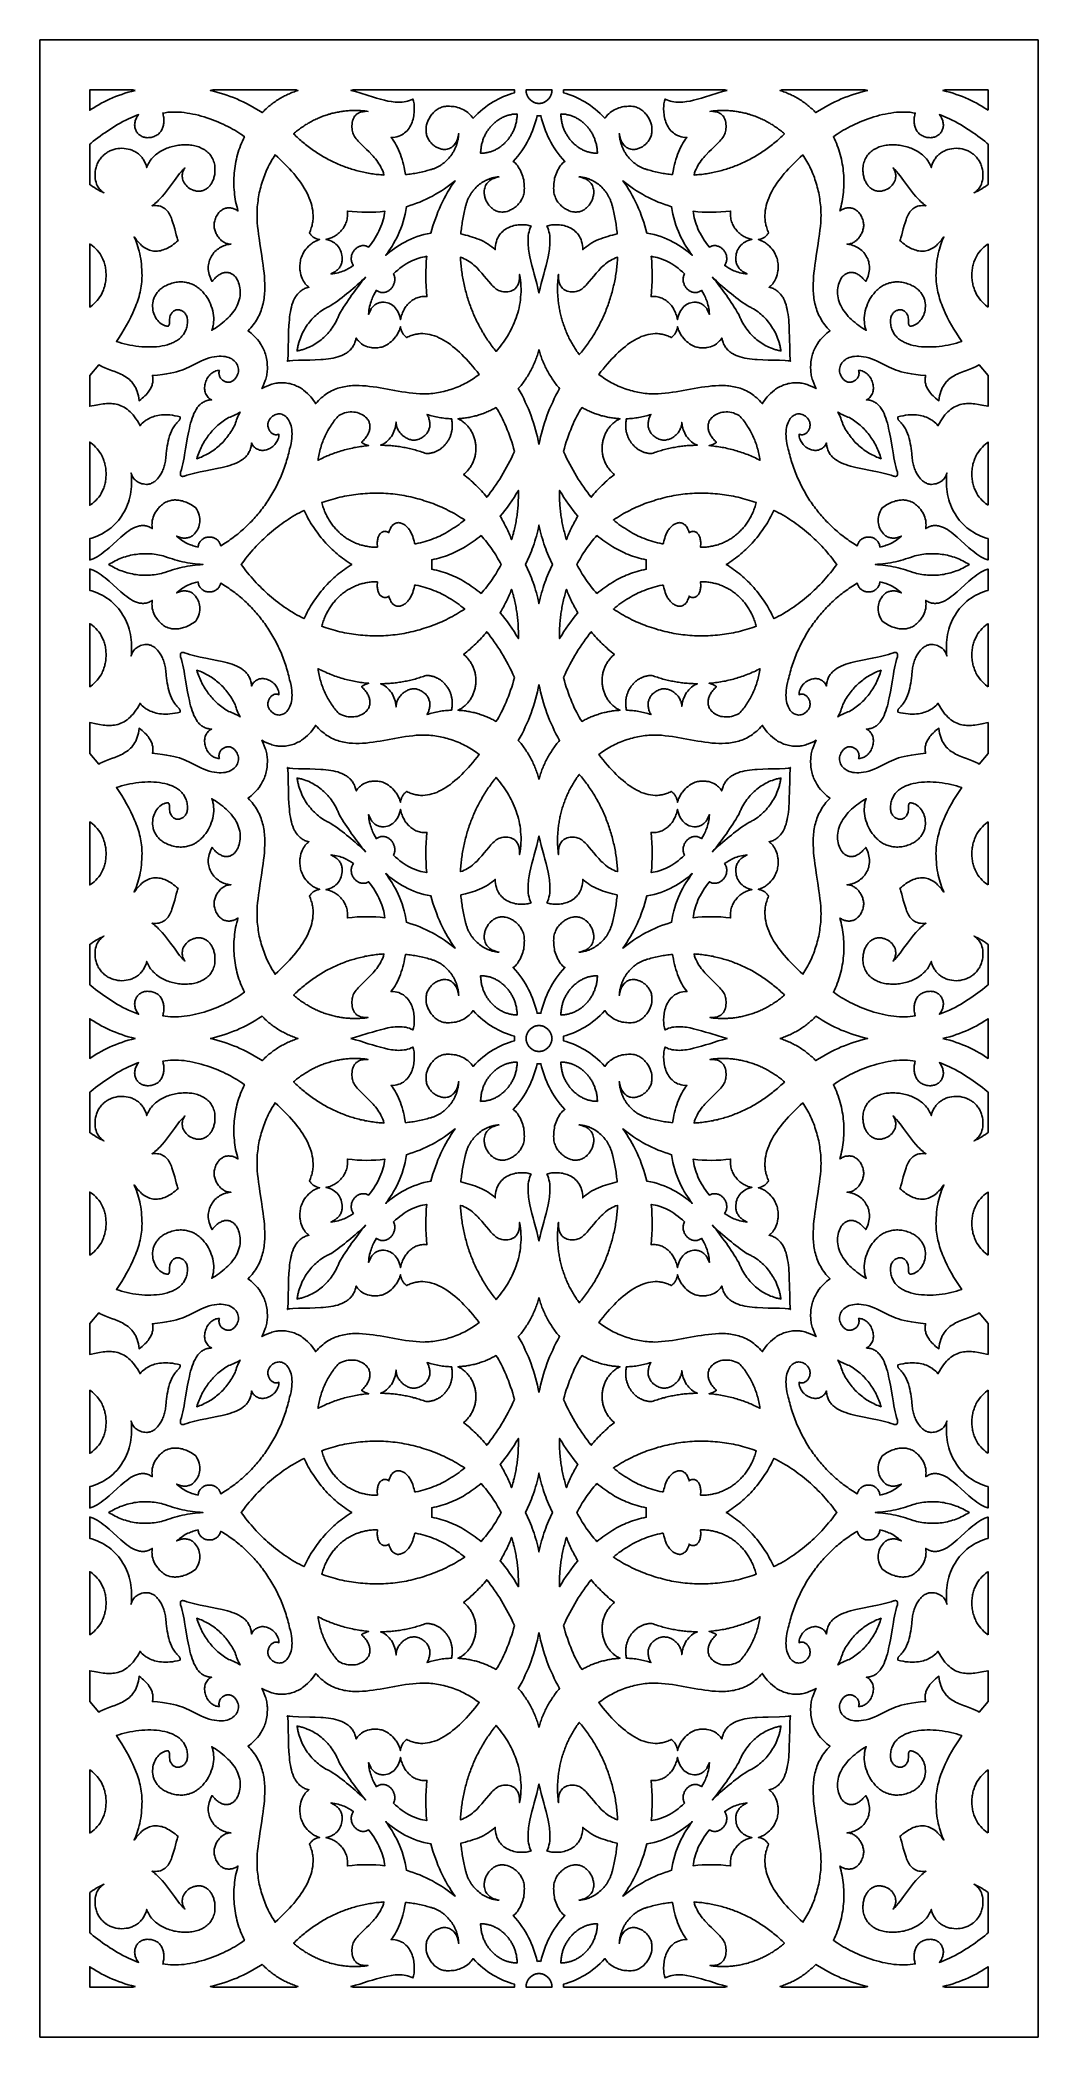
# Model space of a CAD drawing. Extents: x 2655 to 3655, y -2457 to -457.
import ezdxf

# ---------------------------------------------------------------- set-up
doc = ezdxf.new("R2010")
doc.units = 0
doc.layers.add('LAYER_1', color=18, linetype='CONTINUOUS')

msp = doc.modelspace()

# ---------------------------------------------------------------- linework, layer by layer
at = {"layer": 'LAYER_1'}
for points in [[(2654.7, -2456.5), (3654.7, -2456.5), (3654.7, -456.5), (2654.7, -456.5)], [(2750, -507.1), (2746.6, -508), (2743.2, -508.9), (2739.9, -509.9), (2736.7, -511), (2733.5, -512.1), (2730.5, -513.3), (2727.5, -514.5), (2724.5, -515.8), (2721.7, -517.1), (2718.9, -518.5), (2716.2, -519.9), (2713.6, -521.4), (2711.1, -522.9), (2708.6, -524.4), (2706.2, -525.9), (2704.7, -526.9), (2704.7, -506.5), (2747.7, -506.5)], [(2912.1, -506.7), (2913.3, -507.1), (2912.1, -507.5), (2910.8, -507.9), (2909.6, -508.4), (2908.3, -508.8), (2907.1, -509.3), (2905.9, -509.8), (2904.6, -510.4), (2903.4, -510.9), (2902.2, -511.5), (2901, -512), (2899.9, -512.6), (2898.7, -513.3), (2897.5, -513.9), (2896.3, -514.5), (2895.2, -515.2), (2894.1, -515.9), (2892.9, -516.6), (2891.8, -517.3), (2890.7, -518.1), (2889.6, -518.9), (2888.5, -519.6), (2887.4, -520.4), (2886.3, -521.2), (2885.3, -522.1), (2884.2, -522.9), (2883.2, -523.8), (2882.2, -524.7), (2881.2, -525.6), (2880.1, -526.5), (2879.2, -527.4), (2878.2, -528.4), (2877.2, -529.3), (2874.1, -527.3), (2871, -525.4), (2867.8, -523.5), (2864.7, -521.8), (2861.5, -520.1), (2858.3, -518.5), (2855.1, -517), (2851.9, -515.6), (2848.6, -514.3), (2845.4, -513), (2842.1, -511.8), (2838.8, -510.7), (2835.4, -509.7), (2832.1, -508.8), (2828.7, -507.9), (2825.3, -507.1), (2827.8, -506.5), (2911.6, -506.5)], [(3130.1, -507.1), (3130.2, -508.2), (3130.3, -509.4), (3127.5, -510.2), (3124.7, -511.1), (3122, -512.1), (3119.2, -513.2), (3116.6, -514.4), (3113.9, -515.7), (3111.3, -517.1), (3108.7, -518.6), (3106.1, -520.2), (3103.5, -521.9), (3101, -523.8), (3098.5, -525.7), (3096, -527.9), (3093.5, -530.1), (3091, -532.5), (3088.6, -535), (3088.6, -535), (3087.8, -533.8), (3086.9, -532.6), (3085.9, -531.5), (3084.8, -530.4), (3083.5, -529.3), (3082.2, -528.3), (3080.8, -527.4), (3079.3, -526.6), (3077.8, -525.8), (3076.2, -525.1), (3074.6, -524.5), (3073, -524), (3071.4, -523.6), (3069.8, -523.3), (3068.2, -523.1), (3066.6, -523.1), (3066.6, -523.1), (3065.1, -522.9), (3063.6, -522.8), (3062.2, -522.9), (3060.9, -523), (3059.5, -523.2), (3058.3, -523.5), (3057.1, -523.9), (3055.9, -524.4), (3054.8, -524.9), (3053.7, -525.5), (3052.6, -526.1), (3051.7, -526.8), (3050.7, -527.6), (3049.8, -528.4), (3049, -529.2), (3048.2, -530.1), (3047.4, -531), (3046.7, -531.9), (3046, -532.8), (3045.4, -533.8), (3044.9, -534.8), (3044.3, -535.8), (3043.8, -536.7), (3043.4, -537.7), (3042.7, -539.6), (3042.1, -541.5), (3041.7, -543.2), (3041.6, -544.1), (3041.5, -544.8), (3041.5, -544.8), (3041.5, -546.1), (3041.5, -547.2), (3041.5, -548.4), (3041.7, -549.5), (3041.9, -550.6), (3042.1, -551.7), (3042.4, -552.7), (3042.8, -553.7), (3043.2, -554.7), (3043.7, -555.6), (3044.2, -556.5), (3044.7, -557.3), (3045.3, -558.2), (3046, -559), (3046.6, -559.7), (3047.3, -560.4), (3048, -561.1), (3048.8, -561.7), (3049.5, -562.3), (3050.3, -562.9), (3051.1, -563.4), (3051.9, -563.9), (3052.8, -564.3), (3053.6, -564.7), (3054.4, -565), (3055.3, -565.3), (3056.1, -565.6), (3056.9, -565.8), (3057.8, -566), (3058.6, -566.1), (3059.4, -566.1), (3060.2, -566.2), (3061.4, -566.1), (3062.6, -565.9), (3063.8, -565.7), (3065, -565.2), (3066.1, -564.7), (3067.1, -564.1), (3068.2, -563.3), (3069.1, -562.4), (3070, -561.3), (3070.8, -560.2), (3071.6, -558.9), (3072.3, -557.4), (3072.9, -555.9), (3073.5, -554.1), (3073.9, -552.3), (3074.3, -550.3), (3074.2, -551.1), (3074.2, -551.9), (3074.1, -552.8), (3074, -553.6), (3073.8, -554.4), (3073.7, -555.2), (3073.6, -556), (3073.4, -556.8), (3073.2, -557.5), (3073, -558.3), (3072.8, -559.1), (3072.6, -559.9), (3072.4, -560.6), (3072.1, -561.4), (3071.9, -562.1), (3071.6, -562.8), (3071.3, -563.6), (3071, -564.3), (3070.7, -565), (3070.4, -565.7), (3070, -566.4), (3069.7, -567.1), (3069.3, -567.8), (3068.9, -568.5), (3068.5, -569.2), (3068.1, -569.8), (3067.3, -571.1), (3066.4, -572.4), (3065.5, -573.6), (3064.5, -574.8), (3063.5, -575.9), (3062.4, -577), (3061.4, -578), (3060.8, -578.5), (3060.2, -579), (3059.6, -579.5), (3059, -580), (3058.4, -580.4), (3057.8, -580.9), (3057.2, -581.3), (3056.6, -581.7), (3056, -582.2), (3055.3, -582.5), (3054.7, -582.9), (3054, -583.3), (3053.3, -583.7), (3052.7, -584), (3052, -584.3), (3051.3, -584.6), (3050.6, -584.9), (3049.9, -585.2), (3049.2, -585.5), (3048.4, -585.7), (3047.7, -586), (3047, -586.2), (3046.2, -586.4), (3045.5, -586.6), (3044, -587), (3042.5, -587.4), (3041, -587.8), (3039.5, -588.2), (3038, -588.6), (3036.5, -588.9), (3034.9, -589.2), (3033.4, -589.5), (3031.9, -589.8), (3030.4, -590.1), (3028.8, -590.3), (3027.3, -590.6), (3025.8, -590.8), (3024.2, -591), (3022.7, -591.2), (3021.1, -591.3), (3020.1, -586.4), (3019.6, -583.8), (3018.9, -581.3), (3018.2, -578.8), (3017.5, -576.2), (3016.7, -573.7), (3015.8, -571.3), (3014.9, -568.8), (3013.9, -566.5), (3012.9, -564.2), (3011.7, -562), (3010.5, -559.9), (3009.2, -557.9), (3007.8, -556), (3006.4, -554.3), (3006.4, -554.3), (3008.5, -554.2), (3010.5, -553.9), (3012.4, -553.5), (3014.2, -553), (3015.8, -552.3), (3017.4, -551.6), (3018.8, -550.7), (3020.1, -549.7), (3021.4, -548.6), (3022.5, -547.4), (3023.6, -546.2), (3024.5, -544.8), (3025.4, -543.4), (3026.2, -542), (3026.9, -540.5), (3027.5, -539), (3028, -537.4), (3028.5, -535.8), (3028.9, -534.2), (3029.2, -532.6), (3029.4, -531), (3029.6, -529.4), (3029.7, -527.8), (3029.8, -526.3), (3029.8, -524.8), (3029.7, -523.3), (3029.6, -521.8), (3029.5, -520.5), (3029.3, -519.2), (3029, -517.9), (3028.7, -516.8), (3028.4, -515.7), (3026.7, -516.6), (3024.9, -517.3), (3023.1, -517.8), (3021.4, -518.3), (3019.6, -518.6), (3017.7, -518.8), (3015.9, -518.9), (3014.1, -518.9), (3012.3, -518.9), (3010.5, -518.7), (3008.7, -518.5), (3006.9, -518.3), (3003.4, -517.7), (2999.9, -516.9), (2999.9, -516.9), (2995.9, -515.9), (2991.9, -514.8), (2987.8, -513.6), (2983.6, -512.3), (2975.1, -509.6), (2970.7, -508.3), (2966.2, -507.1), (2968.4, -506.5), (3130.2, -506.5)], [(3167.8, -507.1), (3167.7, -507.8), (3167.6, -508.5), (3167.5, -509.1), (3167.3, -509.8), (3167.2, -510.4), (3166.9, -511), (3166.7, -511.6), (3166.5, -512.2), (3166.2, -512.8), (3165.9, -513.4), (3165.6, -513.9), (3165.2, -514.4), (3164.8, -514.9), (3164.4, -515.4), (3164, -515.9), (3163.6, -516.3), (3163.2, -516.8), (3162.7, -517.2), (3162.2, -517.5), (3161.7, -517.9), (3161.2, -518.2), (3160.7, -518.5), (3160.1, -518.8), (3159.6, -519.1), (3159, -519.3), (3158.4, -519.5), (3157.8, -519.7), (3157.2, -519.8), (3156.6, -519.9), (3156, -520), (3155.3, -520), (3154.7, -520.1), (3154.1, -520), (3153.4, -520), (3152.8, -519.9), (3152.2, -519.8), (3151.6, -519.7), (3151, -519.5), (3150.4, -519.3), (3149.9, -519.1), (3149.3, -518.8), (3148.8, -518.5), (3148.2, -518.2), (3147.7, -517.9), (3147.2, -517.5), (3146.7, -517.2), (3146.3, -516.8), (3145.8, -516.3), (3145.4, -515.9), (3145, -515.4), (3144.6, -514.9), (3144.2, -514.4), (3143.9, -513.9), (3143.5, -513.4), (3143.2, -512.8), (3142.9, -512.2), (3142.7, -511.6), (3142.5, -511), (3142.3, -510.4), (3142.1, -509.8), (3141.9, -509.1), (3141.8, -508.5), (3141.7, -507.8), (3141.7, -507.1), (3141.7, -506.5), (3167.7, -506.5)], [(3343.2, -507.1), (3338.7, -508.3), (3334.3, -509.6), (3325.8, -512.3), (3321.6, -513.6), (3317.5, -514.8), (3313.5, -515.9), (3309.5, -516.9), (3309.5, -516.9), (3306, -517.7), (3302.5, -518.3), (3300.7, -518.5), (3298.9, -518.7), (3297.1, -518.9), (3295.3, -518.9), (3293.5, -518.9), (3291.7, -518.8), (3289.9, -518.6), (3288.1, -518.3), (3286.3, -517.8), (3284.5, -517.3), (3282.7, -516.6), (3281, -515.7), (3280.7, -516.8), (3280.4, -517.9), (3280.1, -519.2), (3279.9, -520.5), (3279.8, -521.8), (3279.7, -523.3), (3279.6, -524.8), (3279.6, -526.3), (3279.7, -527.8), (3279.8, -529.4), (3280, -531), (3280.2, -532.6), (3280.5, -534.2), (3280.9, -535.8), (3281.4, -537.4), (3281.9, -539), (3282.5, -540.5), (3283.2, -542), (3284, -543.4), (3284.9, -544.8), (3285.8, -546.2), (3286.9, -547.4), (3288, -548.6), (3289.3, -549.7), (3290.6, -550.7), (3292, -551.6), (3293.6, -552.3), (3295.3, -553), (3297, -553.5), (3298.9, -553.9), (3300.9, -554.2), (3303, -554.3), (3303, -554.3), (3301.6, -556), (3300.2, -557.9), (3298.9, -559.9), (3297.7, -562), (3296.6, -564.2), (3295.5, -566.5), (3294.5, -568.8), (3293.6, -571.3), (3292.7, -573.7), (3291.9, -576.2), (3291.2, -578.8), (3290.5, -581.3), (3289.9, -583.8), (3289.3, -586.4), (3288.3, -591.3), (3286.7, -591.2), (3285.2, -591), (3283.7, -590.8), (3282.1, -590.6), (3280.6, -590.3), (3279.1, -590.1), (3277.5, -589.8), (3276, -589.5), (3274.5, -589.2), (3273, -588.9), (3271.4, -588.6), (3269.9, -588.2), (3268.4, -587.8), (3266.9, -587.4), (3265.4, -587), (3263.9, -586.6), (3263.2, -586.4), (3262.4, -586.2), (3261.7, -586), (3261, -585.7), (3260.3, -585.5), (3259.5, -585.2), (3258.8, -584.9), (3258.1, -584.6), (3257.4, -584.3), (3256.8, -584), (3256.1, -583.7), (3255.4, -583.3), (3254.8, -582.9), (3254.1, -582.5), (3253.5, -582.2), (3252.8, -581.7), (3252.2, -581.3), (3251.6, -580.9), (3251, -580.4), (3250.4, -580), (3249.8, -579.5), (3249.2, -579), (3248.6, -578.5), (3248.1, -578), (3247, -577), (3245.9, -575.9), (3244.9, -574.8), (3243.9, -573.6), (3243, -572.4), (3242.1, -571.1), (3241.3, -569.8), (3240.9, -569.2), (3240.5, -568.5), (3240.1, -567.8), (3239.7, -567.1), (3239.4, -566.4), (3239.1, -565.7), (3238.7, -565), (3238.4, -564.3), (3238.1, -563.6), (3237.8, -562.8), (3237.6, -562.1), (3237.3, -561.4), (3237, -560.6), (3236.8, -559.9), (3236.6, -559.1), (3236.4, -558.3), (3236.2, -557.5), (3236, -556.8), (3235.8, -556), (3235.7, -555.2), (3235.6, -554.4), (3235.4, -553.6), (3235.3, -552.8), (3235.2, -551.9), (3235.2, -551.1), (3235.1, -550.3), (3235.5, -552.3), (3235.9, -554.1), (3236.5, -555.9), (3237.1, -557.4), (3237.8, -558.9), (3238.6, -560.2), (3239.4, -561.3), (3240.3, -562.4), (3241.3, -563.3), (3242.3, -564.1), (3243.3, -564.7), (3244.4, -565.2), (3245.6, -565.7), (3246.8, -565.9), (3248, -566.1), (3249.2, -566.2), (3250, -566.1), (3250.8, -566.1), (3251.6, -566), (3252.5, -565.8), (3253.3, -565.6), (3254.1, -565.3), (3255, -565), (3255.8, -564.7), (3256.7, -564.3), (3257.5, -563.9), (3258.3, -563.4), (3259.1, -562.9), (3259.9, -562.3), (3260.6, -561.7), (3261.4, -561.1), (3262.1, -560.4), (3262.8, -559.7), (3263.5, -559), (3264.1, -558.2), (3264.7, -557.3), (3265.2, -556.5), (3265.7, -555.6), (3266.2, -554.7), (3266.6, -553.7), (3267, -552.7), (3267.3, -551.7), (3267.5, -550.6), (3267.7, -549.5), (3267.9, -548.4), (3267.9, -547.2), (3267.9, -546.1), (3267.9, -544.8), (3267.9, -544.8), (3267.8, -544.1), (3267.7, -543.2), (3267.3, -541.5), (3266.7, -539.6), (3266, -537.7), (3265.6, -536.7), (3265.1, -535.8), (3264.6, -534.8), (3264, -533.8), (3263.4, -532.8), (3262.7, -531.9), (3262, -531), (3261.2, -530.1), (3260.4, -529.2), (3259.6, -528.4), (3258.7, -527.6), (3257.8, -526.8), (3256.8, -526.1), (3255.7, -525.5), (3254.7, -524.9), (3253.5, -524.4), (3252.4, -523.9), (3251.1, -523.5), (3249.9, -523.2), (3248.6, -523), (3247.2, -522.9), (3245.8, -522.8), (3244.3, -522.9), (3242.8, -523.1), (3242.8, -523.1), (3241.3, -523.1), (3239.7, -523.3), (3238, -523.6), (3236.4, -524), (3234.8, -524.5), (3233.2, -525.1), (3231.6, -525.8), (3230.1, -526.6), (3228.6, -527.4), (3227.2, -528.3), (3225.9, -529.3), (3224.6, -530.4), (3223.5, -531.5), (3222.5, -532.6), (3221.6, -533.8), (3220.8, -535), (3220.8, -535), (3218.4, -532.5), (3215.9, -530.1), (3213.4, -527.9), (3210.9, -525.7), (3208.4, -523.8), (3205.9, -521.9), (3203.3, -520.2), (3200.7, -518.6), (3198.1, -517.1), (3195.5, -515.7), (3192.9, -514.4), (3190.2, -513.2), (3187.5, -512.1), (3184.7, -511.1), (3181.9, -510.2), (3179.1, -509.4), (3179.2, -508.2), (3179.3, -507.1), (3179.3, -506.5), (3341, -506.5)], [(3484.1, -507.1), (3480.7, -507.9), (3477.3, -508.8), (3474, -509.7), (3470.6, -510.7), (3467.3, -511.8), (3464.1, -513), (3460.8, -514.3), (3457.5, -515.6), (3454.3, -517), (3451.1, -518.5), (3447.9, -520.1), (3444.7, -521.8), (3441.6, -523.5), (3438.4, -525.4), (3435.3, -527.3), (3432.2, -529.3), (3431.2, -528.4), (3430.3, -527.4), (3429.3, -526.5), (3428.3, -525.6), (3427.2, -524.7), (3426.2, -523.8), (3425.2, -522.9), (3424.1, -522.1), (3423.1, -521.2), (3422, -520.4), (3420.9, -519.6), (3419.8, -518.9), (3418.7, -518.1), (3417.6, -517.3), (3416.5, -516.6), (3415.4, -515.9), (3414.2, -515.2), (3413.1, -514.5), (3411.9, -513.9), (3410.7, -513.3), (3409.6, -512.6), (3408.4, -512), (3407.2, -511.5), (3406, -510.9), (3404.8, -510.4), (3403.5, -509.8), (3402.3, -509.3), (3401.1, -508.8), (3399.8, -508.4), (3398.6, -507.9), (3397.3, -507.5), (3396.1, -507.1), (3397.3, -506.7), (3397.8, -506.5), (3481.6, -506.5)], [(3604.7, -526.9), (3603.2, -525.9), (3600.8, -524.4), (3598.3, -522.9), (3595.8, -521.4), (3593.2, -519.9), (3590.5, -518.5), (3587.7, -517.1), (3584.9, -515.8), (3581.9, -514.5), (3578.9, -513.3), (3575.9, -512.1), (3572.7, -511), (3569.5, -509.9), (3566.2, -508.9), (3562.8, -508), (3559.4, -507.1), (3561.7, -506.5), (3604.7, -506.5)], [(2793.6, -528.8), (2796.4, -529), (2799.2, -529.3), (2802.1, -529.7), (2804.9, -530.2), (2807.8, -530.7), (2810.6, -531.3), (2813.5, -532), (2816.4, -532.8), (2819.2, -533.6), (2822, -534.5), (2824.8, -535.5), (2827.6, -536.5), (2830.3, -537.5), (2833, -538.6), (2835.6, -539.7), (2838.2, -540.9), (2840.7, -542.1), (2843.1, -543.3), (2845.5, -544.5), (2847.7, -545.8), (2849.9, -547), (2852, -548.3), (2854, -549.5), (2855.9, -550.8), (2857.7, -552), (2859.6, -553.4), (2858.5, -555.6), (2857.5, -557.8), (2856.6, -560), (2855.7, -562.2), (2854.9, -564.4), (2854.1, -566.7), (2853.4, -568.9), (2852.7, -571.2), (2852.1, -573.5), (2851.6, -575.8), (2851.1, -578.1), (2850.6, -580.5), (2850.2, -582.8), (2849.9, -585.2), (2849.6, -587.5), (2849.4, -589.9), (2849.2, -592.2), (2849.1, -594.6), (2849, -597), (2849, -599.4), (2849, -601.8), (2849.1, -604.1), (2849.3, -606.5), (2849.5, -608.9), (2849.7, -611.3), (2850, -613.7), (2850.4, -616), (2850.8, -618.4), (2851.3, -620.7), (2851.9, -623.1), (2852.5, -625.4), (2853.1, -627.7), (2852.3, -627.2), (2851.5, -626.8), (2850.7, -626.3), (2849.9, -626), (2849.1, -625.6), (2848.2, -625.4), (2847.4, -625.1), (2846.6, -624.9), (2845.7, -624.8), (2844.9, -624.7), (2844, -624.7), (2843.2, -624.7), (2842.4, -624.8), (2841.5, -624.9), (2840.7, -625.1), (2839.9, -625.4), (2839.1, -625.7), (2838.3, -626), (2837.6, -626.4), (2836.8, -626.9), (2836.1, -627.5), (2835.4, -628.1), (2834.7, -628.7), (2834, -629.4), (2833.4, -630.2), (2832.8, -631.1), (2832.2, -632), (2831.6, -633), (2831.1, -634.1), (2830.6, -635.2), (2830.2, -636.4), (2829.8, -637.7), (2829.8, -637.7), (2829.5, -638.6), (2829.4, -639.6), (2829.2, -640.6), (2829.2, -641.6), (2829.2, -642.6), (2829.3, -643.6), (2829.4, -644.7), (2829.6, -645.7), (2829.9, -646.7), (2830.2, -647.7), (2830.5, -648.7), (2830.9, -649.6), (2831.4, -650.6), (2831.8, -651.5), (2832.4, -652.4), (2833, -653.3), (2833.6, -654.1), (2834.2, -655), (2834.9, -655.7), (2835.6, -656.5), (2836.4, -657.2), (2837.1, -657.8), (2837.9, -658.4), (2838.8, -659), (2839.6, -659.4), (2840.5, -659.9), (2841.4, -660.2), (2842.3, -660.5), (2843.2, -660.8), (2844.1, -660.9), (2845.1, -661), (2846, -661), (2845.8, -661), (2844.2, -661.2), (2842.8, -661.5), (2841.3, -661.8), (2839.9, -662.2), (2838.6, -662.7), (2837.2, -663.3), (2835.9, -664), (2834.7, -664.8), (2833.5, -665.6), (2832.3, -666.5), (2831.2, -667.4), (2830.1, -668.5), (2829.1, -669.5), (2828.2, -670.7), (2827.3, -671.9), (2826.5, -673.1), (2825.8, -674.5), (2825.2, -675.8), (2824.6, -677.2), (2824.2, -678.7), (2823.8, -680.1), (2823.6, -681.7), (2823.4, -683.2), (2823.4, -684.8), (2823.4, -686.4), (2823.6, -688.1), (2823.9, -689.7), (2824.3, -691.4), (2824.8, -693.1), (2825.5, -694.9), (2826.3, -696.6), (2827.2, -698.4), (2827.2, -698.4), (2828.1, -697.3), (2829, -696.3), (2829.8, -695.4), (2830.7, -694.5), (2831.6, -693.8), (2832.4, -693.1), (2833.3, -692.4), (2834.1, -691.8), (2834.9, -691.3), (2835.8, -690.9), (2836.6, -690.5), (2837.4, -690.1), (2838.2, -689.8), (2839, -689.6), (2839.7, -689.5), (2840.5, -689.3), (2841.2, -689.3), (2842, -689.3), (2842.7, -689.3), (2843.4, -689.4), (2844.1, -689.6), (2844.8, -689.8), (2845.5, -690), (2846.1, -690.3), (2846.7, -690.6), (2847.3, -691), (2847.9, -691.4), (2848.5, -691.8), (2849.1, -692.3), (2849.6, -692.8), (2850.6, -693.9), (2851.6, -695.2), (2852.4, -696.6), (2853.2, -698.1), (2853.8, -699.7), (2854.3, -701.3), (2854.8, -703.1), (2855.1, -704.9), (2855.3, -706.8), (2855.4, -708.7), (2855.4, -710.7), (2855.2, -712.7), (2854.9, -714.7), (2854.4, -716.7), (2853.8, -718.7), (2853.1, -720.7), (2852.2, -722.6), (2852.3, -722.6), (2851.3, -724.5), (2850.2, -726.3), (2849, -728.1), (2847.6, -729.9), (2846.2, -731.6), (2844.7, -733.3), (2843.1, -735), (2841.4, -736.6), (2839.7, -738.1), (2837.9, -739.6), (2836.1, -741), (2834.3, -742.4), (2832.4, -743.7), (2830.6, -745), (2828.7, -746.1), (2826.9, -747.2), (2826.8, -747.4), (2826.8, -747.4), (2826.8, -747.4), (2826.9, -747.2), (2826.9, -747.2), (2826.9, -747.2), (2827.2, -746.5), (2827.5, -745.5), (2827.8, -744.5), (2828.1, -743.4), (2828.3, -742.4), (2828.5, -741.3), (2828.6, -740.2), (2828.7, -739.1), (2828.8, -736.9), (2828.8, -734.7), (2828.6, -732.4), (2828.3, -730.1), (2827.8, -727.8), (2827.2, -725.5), (2826.4, -723.2), (2825.6, -720.9), (2824.6, -718.7), (2823.5, -716.6), (2822.2, -714.5), (2820.9, -712.5), (2819.4, -710.6), (2817.8, -708.8), (2817, -707.9), (2816.1, -707.1), (2815.3, -706.3), (2814.3, -705.5), (2813.4, -704.8), (2812.4, -704.1), (2811.5, -703.4), (2810.4, -702.8), (2809.4, -702.2), (2808.4, -701.7), (2807.3, -701.2), (2806.2, -700.7), (2805, -700.3), (2803.9, -699.9), (2802.7, -699.6), (2801.5, -699.3), (2800.3, -699.1), (2799.1, -699), (2797.8, -698.9), (2796.5, -698.8), (2795.2, -698.8), (2793.9, -698.9), (2792.6, -699), (2791.2, -699.2), (2789.8, -699.4), (2788.4, -699.7), (2787, -700.1), (2785.6, -700.6), (2785.6, -700.6), (2784.3, -701), (2783.1, -701.5), (2781.9, -702.1), (2780.7, -702.6), (2779.6, -703.2), (2778.6, -703.8), (2777.6, -704.4), (2776.7, -705.1), (2775.8, -705.8), (2775, -706.5), (2774.2, -707.2), (2773.5, -708), (2772.8, -708.7), (2772.1, -709.5), (2771.5, -710.3), (2771, -711.2), (2770.5, -712), (2770, -712.8), (2769.6, -713.7), (2769.2, -714.6), (2768.9, -715.4), (2768.6, -716.3), (2768.3, -717.2), (2768.1, -718.1), (2767.8, -719.9), (2767.6, -721.7), (2767.6, -723.5), (2767.7, -725.2), (2767.9, -727), (2768.3, -728.7), (2768.8, -730.4), (2769.4, -732), (2770.1, -733.5), (2770.9, -735), (2771.8, -736.4), (2772.7, -737.6), (2773.8, -738.8), (2775, -739.9), (2776.2, -740.8), (2777.5, -741.6), (2778.8, -742.2), (2779.5, -742.5), (2780.2, -742.7), (2780.9, -742.9), (2781.7, -743), (2782.4, -743.1), (2783.2, -743.2), (2783.2, -743.2), (2783.5, -742.9), (2783.8, -742.6), (2784, -742.3), (2784.2, -741.9), (2784.3, -741.4), (2784.4, -740.9), (2784.5, -739.8), (2784.6, -737.4), (2784.6, -736.1), (2784.7, -734.8), (2784.7, -734.8), (2785, -733.7), (2785.3, -732.6), (2785.7, -731.6), (2786.1, -730.8), (2786.7, -730), (2787.2, -729.3), (2787.8, -728.7), (2788.5, -728.1), (2789.2, -727.7), (2789.9, -727.3), (2790.6, -727.1), (2791.3, -726.9), (2792.1, -726.7), (2792.9, -726.7), (2793.7, -726.7), (2794.4, -726.8), (2795.2, -727), (2796, -727.3), (2796.7, -727.6), (2797.4, -728), (2798.1, -728.5), (2798.8, -729), (2799.4, -729.6), (2800, -730.2), (2800.5, -730.9), (2801, -731.7), (2801.5, -732.5), (2801.8, -733.4), (2802.1, -734.3), (2802.3, -735.3), (2802.5, -736.4), (2802.5, -737.5), (2802.5, -737.5), (2802.5, -738.9), (2802.4, -740.2), (2802.3, -741.5), (2802.1, -742.8), (2801.8, -744), (2801.5, -745.2), (2801.1, -746.4), (2800.7, -747.5), (2800.2, -748.5), (2799.7, -749.6), (2799.1, -750.6), (2798.4, -751.5), (2797.7, -752.4), (2797, -753.3), (2796.2, -754.1), (2795.4, -754.9), (2794.5, -755.7), (2793.6, -756.4), (2792.6, -757.1), (2791.6, -757.7), (2790.6, -758.3), (2789.5, -758.9), (2788.4, -759.5), (2787.3, -760), (2786.1, -760.5), (2784.9, -760.9), (2782.4, -761.7), (2779.8, -762.4), (2777.1, -762.9), (2774.4, -763.4), (2771.5, -763.7), (2768.7, -763.9), (2765.7, -764), (2762.8, -764), (2759.8, -763.9), (2756.8, -763.8), (2753.8, -763.5), (2750.8, -763.1), (2747.8, -762.6), (2744.9, -762.1), (2742, -761.5), (2739.2, -760.8), (2736.5, -760.1), (2733.8, -759.2), (2731.3, -758.4), (2734, -754.4), (2736.6, -750.3), (2739.1, -746.3), (2741.4, -742.2), (2743.7, -738.1), (2745.8, -734), (2747.8, -729.8), (2749.6, -725.7), (2750.4, -723.6), (2751.2, -721.6), (2752, -719.5), (2752.7, -717.4), (2753.3, -715.4), (2754, -713.3), (2754.5, -711.2), (2755, -709.2), (2755.5, -707.1), (2755.9, -705), (2756.2, -703), (2756.5, -700.9), (2756.7, -698.8), (2756.8, -696.8), (2756.9, -694.7), (2757, -692.7), (2757, -692.7), (2756.9, -689.6), (2756.8, -686.6), (2756.6, -683.7), (2756.4, -680.9), (2756.1, -678.2), (2755.7, -675.6), (2755.2, -673), (2754.7, -670.6), (2754.2, -668.2), (2753.6, -665.9), (2752.9, -663.6), (2752.2, -661.5), (2751.5, -659.4), (2750.7, -657.4), (2749.9, -655.5), (2749.1, -653.7), (2750.3, -655.4), (2751.6, -657), (2752.8, -658.4), (2754.1, -659.8), (2755.3, -661.1), (2756.6, -662.2), (2757.9, -663.3), (2759.2, -664.2), (2760.5, -665), (2761.8, -665.8), (2763.1, -666.4), (2764.5, -666.9), (2765.8, -667.3), (2767.1, -667.7), (2768.5, -667.9), (2769.9, -668), (2771.3, -668), (2772.6, -668), (2774, -667.8), (2775.4, -667.6), (2776.9, -667.2), (2778.3, -666.8), (2779.7, -666.2), (2781.2, -665.6), (2782.6, -664.9), (2784.1, -664.1), (2785.6, -663.2), (2787.1, -662.2), (2788.6, -661.1), (2790.1, -659.9), (2791.6, -658.7), (2793.2, -657.4), (2793.2, -657.4), (2792.7, -656), (2792.2, -654.6), (2791.3, -651.7), (2789.7, -645.6), (2788.9, -642.5), (2788, -639.5), (2787, -636.5), (2786.5, -635.1), (2785.9, -633.7), (2785.3, -632.4), (2784.6, -631.1), (2783.9, -629.9), (2783.1, -628.7), (2782.2, -627.6), (2781.3, -626.6), (2780.3, -625.7), (2779.2, -624.9), (2778, -624.2), (2776.8, -623.6), (2775.4, -623.1), (2774, -622.7), (2772.4, -622.5), (2770.7, -622.4), (2768.9, -622.4), (2767.1, -622.5), (2768.5, -621.5), (2769.8, -620.4), (2771.1, -619.3), (2772.4, -618.2), (2773.6, -617), (2774.8, -615.7), (2777.2, -613.2), (2779.4, -610.6), (2781.6, -608), (2783.6, -605.3), (2785.6, -602.6), (2789.4, -597.4), (2793, -592.6), (2794.7, -590.3), (2796.5, -588.2), (2798.2, -586.3), (2799.1, -585.5), (2799.9, -584.7), (2799.3, -585.5), (2798.8, -586.4), (2798.4, -587.3), (2798, -588.3), (2797.7, -589.4), (2797.4, -590.5), (2797.3, -591.7), (2797.3, -592.9), (2797.3, -592.9), (2797.3, -593.6), (2797.4, -594.3), (2797.5, -595), (2797.6, -595.7), (2798, -597.1), (2798.6, -598.4), (2799.3, -599.7), (2800.1, -600.9), (2801.1, -602.1), (2802.1, -603.2), (2803.3, -604.3), (2804.6, -605.2), (2806, -606), (2807.5, -606.7), (2809, -607.2), (2809.8, -607.4), (2810.7, -607.6), (2811.5, -607.8), (2812.4, -607.9), (2813.2, -607.9), (2814.1, -607.9), (2814.1, -607.9), (2814.9, -607.9), (2815.8, -607.8), (2816.5, -607.7), (2817.3, -607.5), (2818.1, -607.3), (2818.8, -607), (2819.6, -606.7), (2820.3, -606.3), (2821, -605.9), (2821.7, -605.5), (2822.4, -605), (2823, -604.5), (2823.6, -603.9), (2824.2, -603.3), (2824.8, -602.7), (2825.4, -602), (2825.9, -601.3), (2826.4, -600.5), (2826.9, -599.7), (2827.3, -598.9), (2827.7, -598.1), (2828.1, -597.2), (2828.5, -596.3), (2828.8, -595.3), (2829.1, -594.3), (2829.4, -593.3), (2829.6, -592.2), (2829.8, -591.2), (2829.9, -590.1), (2830, -588.9), (2830.1, -587.8), (2830.1, -586.6), (2830.1, -586.6), (2830.1, -585), (2830, -583.4), (2829.8, -581.9), (2829.5, -580.5), (2829.2, -579.1), (2828.7, -577.8), (2828.3, -576.5), (2827.7, -575.3), (2827, -574.1), (2826.3, -573), (2825.6, -571.9), (2824.8, -570.9), (2823.9, -570), (2822.9, -569.1), (2822, -568.2), (2820.9, -567.4), (2819.8, -566.7), (2818.7, -566), (2817.5, -565.4), (2816.3, -564.8), (2815.1, -564.2), (2813.8, -563.7), (2812.5, -563.3), (2811.1, -562.9), (2809.8, -562.6), (2808.4, -562.3), (2807, -562), (2805.5, -561.8), (2804.1, -561.7), (2802.6, -561.6), (2801.1, -561.5), (2799.6, -561.5), (2798.1, -561.6), (2796.6, -561.6), (2795.1, -561.8), (2793.6, -562), (2792.1, -562.2), (2790.6, -562.5), (2789.1, -562.8), (2787.6, -563.1), (2786.2, -563.5), (2784.7, -564), (2783.3, -564.5), (2781.9, -565), (2780.5, -565.6), (2779.1, -566.2), (2777.8, -566.9), (2776.5, -567.6), (2775.2, -568.3), (2773.9, -569.1), (2772.7, -569.9), (2771.6, -570.8), (2770.5, -571.7), (2769.4, -572.7), (2768.4, -573.6), (2767.4, -574.7), (2766.5, -575.7), (2765.6, -576.9), (2764.8, -578), (2764.1, -579.2), (2763.4, -580.4), (2762.8, -581.7), (2762.2, -583), (2761.7, -584.3), (2761.7, -584.3), (2761.4, -583.1), (2761.1, -582), (2760.7, -580.9), (2760.3, -579.8), (2759.8, -578.8), (2759.3, -577.8), (2758.8, -576.9), (2758.2, -575.9), (2757.6, -575.1), (2757, -574.2), (2756.3, -573.4), (2755.6, -572.6), (2754.8, -571.9), (2754.1, -571.2), (2753.3, -570.6), (2752.4, -569.9), (2751.6, -569.3), (2750.7, -568.8), (2749.8, -568.3), (2748.9, -567.8), (2748, -567.4), (2747, -567), (2745.1, -566.3), (2743.1, -565.8), (2741.1, -565.4), (2739, -565.1), (2736.9, -565), (2734.9, -565.1), (2732.8, -565.3), (2730.7, -565.7), (2728.7, -566.2), (2726.7, -566.9), (2724.8, -567.7), (2723.9, -568.1), (2722.9, -568.6), (2722, -569.2), (2721.1, -569.8), (2720.3, -570.4), (2719.5, -571), (2718.6, -571.7), (2717.9, -572.5), (2717.1, -573.2), (2716.4, -574), (2715.7, -574.9), (2715, -575.8), (2714.4, -576.7), (2713.8, -577.6), (2713.2, -578.6), (2712.7, -579.7), (2712.2, -580.7), (2711.8, -581.8), (2711.4, -583), (2711, -584.2), (2711, -584.2), (2710.5, -586.2), (2710.2, -588.2), (2710, -590.1), (2709.9, -592), (2709.9, -593.9), (2710.1, -595.7), (2710.4, -597.4), (2710.9, -599.1), (2711.4, -600.8), (2712.1, -602.3), (2712.9, -603.8), (2713.9, -605.2), (2714.9, -606.4), (2716.1, -607.6), (2716.7, -608.1), (2717.4, -608.7), (2718.1, -609.2), (2718.8, -609.6), (2716.9, -608.7), (2715, -607.8), (2713.1, -606.7), (2711.2, -605.6), (2709.3, -604.4), (2707.5, -603.2), (2705.7, -601.9), (2704.7, -601.3), (2704.7, -561), (2706, -559.9), (2708.2, -558), (2710.4, -556.3), (2712.7, -554.5), (2715, -552.8), (2717.4, -551), (2719.8, -549.4), (2722.3, -547.7), (2724.8, -546.1), (2727.3, -544.5), (2729.9, -542.9), (2732.5, -541.3), (2735.2, -539.8), (2737.9, -538.3), (2740.7, -536.8), (2743.5, -535.4), (2753.5, -531.3), (2753.5, -531.3), (2752.8, -532.3), (2752.1, -533.3), (2751.5, -534.4), (2751, -535.4), (2750.6, -536.4), (2750.2, -537.4), (2750, -538.4), (2749.8, -539.4), (2749.7, -540.4), (2749.6, -541.4), (2749.7, -542.4), (2749.7, -543.3), (2749.9, -544.2), (2750.1, -545.1), (2750.4, -546), (2750.8, -546.8), (2751.1, -547.6), (2751.6, -548.4), (2752.1, -549.2), (2752.6, -549.9), (2753.2, -550.5), (2753.9, -551.1), (2754.6, -551.7), (2755.3, -552.2), (2756.1, -552.7), (2756.8, -553.1), (2757.7, -553.5), (2758.5, -553.8), (2759.4, -554), (2760.3, -554.2), (2761.3, -554.3), (2762.2, -554.4), (2762.2, -554.4), (2763.6, -554.3), (2764.8, -554.2), (2766.1, -554.1), (2767.2, -553.8), (2768.3, -553.5), (2769.3, -553.2), (2770.3, -552.7), (2771.3, -552.2), (2772.1, -551.7), (2773, -551.1), (2773.7, -550.4), (2774.4, -549.7), (2775.1, -549), (2775.7, -548.2), (2776.2, -547.4), (2776.7, -546.5), (2777.2, -545.6), (2777.5, -544.7), (2777.9, -543.7), (2778.2, -542.8), (2778.4, -541.8), (2778.6, -540.7), (2778.7, -539.7), (2778.8, -538.6), (2778.9, -537.5), (2778.8, -536.5), (2778.8, -535.4), (2778.7, -534.3), (2778.5, -533.1), (2778.3, -532), (2778.1, -530.9), (2777.8, -529.8), (2777.8, -529.8), (2780.3, -529.4), (2782.9, -529), (2785.5, -528.8), (2788.1, -528.7), (2790.9, -528.7)], [(2972.3, -527.1), (2973.5, -527.2), (2974.8, -527.2), (2976, -527.3), (2977.3, -527.4), (2978.5, -527.5), (2979.8, -527.6), (2981, -527.7), (2982.3, -527.9), (2983.5, -528.1), (2982, -528), (2980.6, -528.1), (2979.3, -528.2), (2978.1, -528.4), (2977, -528.6), (2975.9, -528.9), (2974.9, -529.3), (2974, -529.7), (2973.2, -530.1), (2972.4, -530.6), (2971.7, -531.2), (2971.1, -531.8), (2970.5, -532.4), (2970, -533), (2969.5, -533.7), (2969.1, -534.4), (2968.7, -535.2), (2968.4, -535.9), (2968.1, -536.7), (2967.9, -537.5), (2967.6, -539.1), (2967.4, -540.7), (2967.3, -542.4), (2967.3, -544), (2967.4, -545.5), (2967.5, -547), (2967.5, -547), (2967.8, -548.3), (2968.1, -549.5), (2968.6, -550.7), (2969.2, -552), (2969.8, -553.1), (2970.6, -554.3), (2971.5, -555.5), (2972.4, -556.7), (2973.4, -557.8), (2974.5, -559), (2976.8, -561.3), (2981.9, -566.1), (2984.5, -568.7), (2987.2, -571.4), (2988.5, -572.8), (2989.7, -574.2), (2991, -575.7), (2992.2, -577.3), (2993.3, -578.9), (2994.4, -580.5), (2995.5, -582.2), (2996.4, -584), (2997.3, -585.8), (2998.1, -587.7), (2998.8, -589.7), (2999.4, -591.8), (2997.8, -591.7), (2996.2, -591.6), (2994.7, -591.4), (2993.1, -591.3), (2991.5, -591.1), (2990, -590.9), (2988.4, -590.7), (2986.8, -590.5), (2985.3, -590.2), (2983.7, -589.9), (2982.2, -589.7), (2980.6, -589.4), (2979.1, -589), (2977.6, -588.7), (2976, -588.3), (2974.5, -588), (2973, -587.6), (2971.5, -587.2), (2969.9, -586.7), (2968.4, -586.3), (2966.9, -585.8), (2965.4, -585.4), (2963.9, -584.9), (2962.4, -584.4), (2961, -583.8), (2959.5, -583.3), (2958, -582.7), (2956.6, -582.1), (2955.1, -581.5), (2953.6, -580.9), (2952.2, -580.3), (2950.8, -579.6), (2949.3, -579), (2947.9, -578.3), (2946.5, -577.6), (2945.1, -576.9), (2943.6, -576.2), (2942.2, -575.4), (2940.9, -574.7), (2939.5, -573.9), (2938.1, -573.1), (2936.7, -572.3), (2935.4, -571.5), (2934, -570.6), (2932.7, -569.8), (2931.3, -568.9), (2930, -568), (2928.7, -567.1), (2927.4, -566.2), (2926.1, -565.2), (2924.8, -564.3), (2923.5, -563.3), (2922.2, -562.3), (2920.9, -561.3), (2919.7, -560.3), (2918.4, -559.3), (2917.2, -558.2), (2916, -557.2), (2914.7, -556.1), (2913.5, -555), (2912.3, -553.9), (2911.1, -552.8), (2910, -551.7), (2908.8, -550.5), (2909.8, -549.7), (2910.8, -548.8), (2911.8, -548), (2912.8, -547.2), (2913.8, -546.4), (2914.8, -545.7), (2915.9, -544.9), (2916.9, -544.2), (2918, -543.4), (2919, -542.7), (2920.1, -542), (2921.2, -541.3), (2922.3, -540.7), (2923.4, -540), (2924.5, -539.4), (2925.6, -538.8), (2926.7, -538.2), (2927.8, -537.6), (2928.9, -537), (2930, -536.5), (2931.2, -535.9), (2932.3, -535.4), (2933.5, -534.9), (2934.6, -534.4), (2935.8, -533.9), (2936.9, -533.4), (2938.1, -533), (2939.3, -532.6), (2940.5, -532.2), (2941.6, -531.8), (2942.8, -531.4), (2944, -531), (2945.2, -530.7), (2946.4, -530.3), (2947.6, -530), (2948.8, -529.7), (2950, -529.4), (2951.2, -529.1), (2952.5, -528.9), (2953.7, -528.7), (2954.9, -528.4), (2956.1, -528.2), (2957.4, -528.1), (2958.6, -527.9), (2959.8, -527.7), (2961.1, -527.6), (2962.3, -527.5), (2963.5, -527.4), (2964.8, -527.3), (2966, -527.2), (2967.3, -527.2), (2968.5, -527.1), (2969.8, -527.1), (2971, -527.1)], [(3157.3, -535.5), (3158.2, -538.5), (3159.1, -541.6), (3160.1, -544.5), (3161.2, -547.5), (3162.4, -550.4), (3163.7, -553.3), (3165.1, -556.2), (3166.7, -559), (3168.3, -561.8), (3170, -564.6), (3171.9, -567.4), (3173.9, -570.1), (3176, -572.8), (3178.3, -575.5), (3180.6, -578.2), (3180.6, -578.2), (3179.5, -579), (3178.4, -580), (3177.4, -581.1), (3176.3, -582.3), (3175.4, -583.7), (3174.5, -585.1), (3173.6, -586.6), (3172.8, -588.2), (3172.1, -589.8), (3171.5, -591.5), (3170.9, -593.2), (3170.4, -595), (3170.1, -596.7), (3169.8, -598.5), (3169.6, -600.2), (3169.6, -601.9), (3169.6, -601.9), (3169.4, -603.5), (3169.3, -605.1), (3169.4, -606.6), (3169.5, -608.1), (3169.7, -609.5), (3170, -610.8), (3170.3, -612.1), (3170.8, -613.4), (3171.2, -614.6), (3171.8, -615.8), (3172.4, -616.9), (3173, -618), (3173.7, -619), (3174.5, -619.9), (3175.2, -620.8), (3176.1, -621.7), (3176.9, -622.5), (3177.8, -623.3), (3178.6, -624), (3179.5, -624.7), (3180.4, -625.3), (3181.3, -625.8), (3182.3, -626.4), (3183.2, -626.8), (3185, -627.6), (3186.7, -628.2), (3188.3, -628.6), (3189.1, -628.7), (3189.8, -628.8), (3189.8, -628.8), (3190.9, -628.9), (3192, -628.9), (3193.1, -628.8), (3194.1, -628.7), (3195.2, -628.5), (3196.1, -628.2), (3197.1, -627.9), (3198, -627.5), (3198.9, -627), (3199.8, -626.5), (3200.6, -626), (3201.4, -625.4), (3202.2, -624.8), (3202.9, -624.1), (3203.6, -623.4), (3204.3, -622.6), (3204.9, -621.9), (3205.5, -621.1), (3206, -620.2), (3206.6, -619.4), (3207, -618.5), (3207.5, -617.7), (3207.9, -616.8), (3208.2, -615.9), (3208.6, -615), (3208.8, -614.1), (3209.1, -613.2), (3209.3, -612.3), (3209.4, -611.4), (3209.5, -610.5), (3209.6, -609.6), (3209.6, -608.8), (3209.6, -607.4), (3209.4, -606.1), (3209.1, -604.9), (3208.8, -603.6), (3208.3, -602.4), (3207.7, -601.3), (3206.9, -600.2), (3206.1, -599.2), (3205.1, -598.2), (3204, -597.3), (3202.8, -596.5), (3201.5, -595.7), (3200, -595.1), (3198.4, -594.5), (3196.7, -594), (3194.9, -593.6), (3195.6, -593.7), (3196.4, -593.7), (3197.1, -593.8), (3197.9, -593.9), (3198.7, -594.1), (3199.4, -594.2), (3200.1, -594.4), (3200.9, -594.6), (3201.6, -594.7), (3202.3, -595), (3203, -595.2), (3203.7, -595.4), (3204.5, -595.7), (3205.2, -595.9), (3205.8, -596.2), (3206.5, -596.5), (3207.2, -596.8), (3207.9, -597.1), (3208.6, -597.5), (3209.2, -597.8), (3209.9, -598.2), (3210.5, -598.6), (3211.1, -599), (3211.8, -599.4), (3213, -600.2), (3214.2, -601.1), (3215.4, -602.1), (3216.5, -603.1), (3217.6, -604.1), (3218.7, -605.2), (3219.7, -606.3), (3220.6, -607.5), (3221.1, -608.1), (3221.6, -608.7), (3222, -609.4), (3222.5, -610), (3222.9, -610.6), (3223.3, -611.3), (3223.7, -612), (3224.1, -612.6), (3224.5, -613.3), (3224.8, -614), (3225.2, -614.7), (3225.5, -615.4), (3225.9, -616.1), (3226.2, -616.9), (3226.5, -617.6), (3226.8, -618.4), (3227.1, -619.1), (3227.3, -619.9), (3227.6, -620.6), (3227.8, -621.4), (3228, -622.2), (3228.2, -623), (3228.4, -623.8), (3228.6, -624.6), (3229, -626.2), (3229.4, -627.8), (3229.8, -629.4), (3230.1, -631), (3230.4, -632.7), (3230.8, -634.3), (3231.1, -635.9), (3231.3, -637.6), (3231.6, -639.2), (3231.9, -640.9), (3232.1, -642.5), (3232.3, -644.2), (3232.5, -645.8), (3232.7, -647.5), (3232.9, -649.1), (3233, -650.8), (3228.4, -651.9), (3226.1, -652.5), (3223.7, -653.2), (3221.3, -653.9), (3219, -654.7), (3216.6, -655.6), (3214.3, -656.5), (3212.1, -657.5), (3209.9, -658.5), (3207.8, -659.7), (3205.7, -660.9), (3203.8, -662.2), (3201.9, -663.6), (3200.2, -665.1), (3198.6, -666.6), (3198.6, -666.6), (3198.5, -664.4), (3198.3, -662.2), (3197.9, -660.2), (3197.4, -658.3), (3196.8, -656.5), (3196, -654.8), (3195.2, -653.3), (3194.3, -651.8), (3193.3, -650.5), (3192.2, -649.3), (3191, -648.2), (3189.8, -647.1), (3188.5, -646.2), (3187.1, -645.4), (3185.8, -644.6), (3184.3, -643.9), (3182.9, -643.4), (3181.4, -642.9), (3179.9, -642.5), (3178.4, -642.1), (3176.9, -641.9), (3175.4, -641.7), (3174, -641.5), (3172.5, -641.5), (3171.1, -641.5), (3169.7, -641.5), (3168.4, -641.6), (3167.1, -641.8), (3165.9, -642), (3164.8, -642.3), (3163.7, -642.6), (3162.7, -643), (3163.5, -644.8), (3164.2, -646.7), (3164.7, -648.6), (3165.1, -650.5), (3165.4, -652.5), (3165.6, -654.4), (3165.7, -656.4), (3165.7, -658.3), (3165.7, -660.3), (3165.5, -662.2), (3165.3, -664.2), (3165.1, -666.1), (3164.5, -669.9), (3163.8, -673.6), (3163.8, -673.6), (3162.9, -677.9), (3161.9, -682.3), (3160.7, -686.7), (3159.5, -691.1), (3157, -700.3), (3155.8, -705), (3154.7, -709.8), (3153.6, -705), (3152.4, -700.3), (3149.9, -691.1), (3148.7, -686.7), (3147.5, -682.3), (3146.5, -677.9), (3145.6, -673.6), (3145.6, -673.6), (3144.9, -669.9), (3144.3, -666.1), (3144.1, -664.2), (3143.9, -662.2), (3143.8, -660.3), (3143.7, -658.3), (3143.7, -656.4), (3143.8, -654.4), (3144, -652.5), (3144.3, -650.5), (3144.7, -648.6), (3145.3, -646.7), (3145.9, -644.8), (3146.7, -643), (3145.7, -642.6), (3144.6, -642.3), (3143.5, -642), (3142.3, -641.8), (3141, -641.6), (3139.7, -641.5), (3138.3, -641.5), (3136.9, -641.5), (3135.4, -641.5), (3134, -641.7), (3132.5, -641.9), (3131, -642.1), (3129.5, -642.5), (3128, -642.9), (3126.5, -643.4), (3125.1, -643.9), (3123.7, -644.6), (3122.3, -645.4), (3120.9, -646.2), (3119.6, -647.1), (3118.4, -648.2), (3117.2, -649.3), (3116.1, -650.5), (3115.1, -651.8), (3114.2, -653.3), (3113.4, -654.8), (3112.6, -656.5), (3112, -658.3), (3111.5, -660.2), (3111.2, -662.2), (3110.9, -664.4), (3110.8, -666.6), (3110.8, -666.6), (3109.2, -665.1), (3107.5, -663.6), (3105.6, -662.2), (3103.7, -660.9), (3101.6, -659.7), (3099.5, -658.5), (3097.3, -657.5), (3095.1, -656.5), (3092.8, -655.6), (3090.4, -654.7), (3088.1, -653.9), (3085.7, -653.2), (3083.4, -652.5), (3081, -651.9), (3076.4, -650.8), (3076.5, -649.1), (3076.7, -647.5), (3076.9, -645.8), (3077.1, -644.2), (3077.3, -642.5), (3077.6, -640.9), (3077.8, -639.2), (3078.1, -637.6), (3078.4, -635.9), (3078.7, -634.3), (3079, -632.7), (3079.3, -631), (3079.7, -629.4), (3080, -627.8), (3080.4, -626.2), (3080.8, -624.6), (3081, -623.8), (3081.2, -623), (3081.4, -622.2), (3081.6, -621.4), (3081.8, -620.6), (3082.1, -619.9), (3082.4, -619.1), (3082.6, -618.4), (3082.9, -617.6), (3083.2, -616.9), (3083.5, -616.1), (3083.9, -615.4), (3084.2, -614.7), (3084.6, -614), (3084.9, -613.3), (3085.3, -612.6), (3085.7, -612), (3086.1, -611.3), (3086.5, -610.6), (3086.9, -610), (3087.4, -609.4), (3087.8, -608.7), (3088.3, -608.1), (3088.8, -607.5), (3089.2, -606.9), (3089.7, -606.3), (3090.8, -605.2), (3091.8, -604.1), (3092.9, -603.1), (3094, -602.1), (3095.2, -601.1), (3096.4, -600.2), (3097.6, -599.4), (3098.9, -598.6), (3099.5, -598.2), (3100.2, -597.8), (3100.9, -597.5), (3101.5, -597.1), (3102.2, -596.8), (3102.9, -596.5), (3103.6, -596.2), (3104.3, -595.9), (3105, -595.7), (3105.7, -595.4), (3106.4, -595.2), (3107.1, -595), (3107.8, -594.7), (3108.5, -594.6), (3109.3, -594.4), (3110, -594.2), (3110.8, -594.1), (3111.5, -593.9), (3112.3, -593.8), (3113, -593.7), (3113.8, -593.7), (3114.5, -593.6), (3112.7, -594), (3111, -594.5), (3109.4, -595.1), (3107.9, -595.7), (3106.6, -596.5), (3105.4, -597.3), (3104.3, -598.2), (3103.3, -599.2), (3102.5, -600.2), (3101.8, -601.3), (3101.1, -602.4), (3100.7, -603.6), (3100.3, -604.9), (3100, -606.1), (3099.8, -607.4), (3099.8, -608.8), (3099.8, -609.6), (3099.9, -610.5), (3100, -611.4), (3100.1, -612.3), (3100.3, -613.2), (3100.6, -614.1), (3100.9, -615), (3101.2, -615.9), (3101.5, -616.8), (3101.9, -617.7), (3102.4, -618.5), (3102.9, -619.4), (3103.4, -620.2), (3103.9, -621.1), (3104.5, -621.9), (3105.1, -622.6), (3105.8, -623.4), (3106.5, -624.1), (3107.2, -624.8), (3108, -625.4), (3108.8, -626), (3109.6, -626.5), (3110.5, -627), (3111.4, -627.5), (3112.3, -627.9), (3113.3, -628.2), (3114.3, -628.5), (3115.3, -628.7), (3116.3, -628.8), (3117.4, -628.9), (3118.5, -628.9), (3119.6, -628.8), (3119.6, -628.8), (3120.3, -628.7), (3121.1, -628.6), (3122.7, -628.2), (3124.5, -627.6), (3126.2, -626.8), (3127.2, -626.4), (3128.1, -625.8), (3129, -625.3), (3129.9, -624.7), (3130.8, -624), (3131.7, -623.3), (3132.5, -622.5), (3133.4, -621.7), (3134.2, -620.8), (3134.9, -619.9), (3135.7, -619), (3136.4, -618), (3137, -616.9), (3137.6, -615.8), (3138.2, -614.6), (3138.7, -613.4), (3139.1, -612.1), (3139.4, -610.8), (3139.7, -609.5), (3139.9, -608.1), (3140, -606.6), (3140.1, -605.1), (3140, -603.5), (3139.9, -601.9), (3139.9, -601.9), (3139.8, -600.2), (3139.6, -598.5), (3139.4, -596.7), (3139, -595), (3138.5, -593.2), (3138, -591.5), (3137.3, -589.8), (3136.6, -588.2), (3135.8, -586.6), (3135, -585.1), (3134, -583.7), (3133.1, -582.3), (3132.1, -581.1), (3131, -580), (3129.9, -579), (3128.8, -578.2), (3128.8, -578.2), (3131.2, -575.5), (3133.4, -572.8), (3135.5, -570.1), (3137.5, -567.4), (3139.4, -564.6), (3141.1, -561.8), (3142.8, -559), (3144.3, -556.2), (3145.7, -553.3), (3147, -550.4), (3148.2, -547.5), (3149.3, -544.5), (3150.3, -541.6), (3151.2, -538.5), (3152.1, -535.5), (3152.8, -532.4), (3153.8, -532.4), (3154.7, -532.4), (3155.6, -532.4), (3156.6, -532.4)], [(3132.8, -531.7), (3132.7, -532.7), (3132.7, -533.7), (3132.6, -534.6), (3132.4, -535.6), (3132.3, -536.6), (3132.1, -537.6), (3132, -538.5), (3131.8, -539.5), (3131.5, -540.4), (3131.3, -541.3), (3131, -542.3), (3130.7, -543.2), (3130.4, -544.1), (3130.1, -545), (3129.8, -545.9), (3129.4, -546.7), (3129, -547.6), (3128.6, -548.4), (3128.2, -549.3), (3127.8, -550.1), (3127.3, -550.9), (3126.8, -551.7), (3126.4, -552.5), (3125.9, -553.3), (3125.3, -554), (3124.8, -554.8), (3124.2, -555.5), (3123.7, -556.2), (3123.1, -556.9), (3122.5, -557.6), (3121.9, -558.3), (3121.3, -559), (3120.6, -559.6), (3120, -560.2), (3119.3, -560.8), (3118.6, -561.4), (3117.9, -562), (3117.2, -562.6), (3116.5, -563.1), (3115.8, -563.6), (3115, -564.1), (3114.3, -564.6), (3113.5, -565.1), (3112.7, -565.5), (3111.9, -566), (3111.1, -566.4), (3110.3, -566.8), (3109.5, -567.1), (3108.7, -567.5), (3107.8, -567.8), (3107, -568.1), (3106.1, -568.4), (3105.3, -568.7), (3104.4, -568.9), (3103.5, -569.1), (3102.6, -569.3), (3101.7, -569.5), (3100.8, -569.7), (3099.9, -569.8), (3099, -569.9), (3098.1, -570), (3097.1, -570), (3096.2, -570), (3096.2, -569), (3096.3, -568), (3096.3, -567), (3096.4, -566.1), (3096.6, -565.1), (3096.7, -564.1), (3096.9, -563.1), (3097, -562.2), (3097.2, -561.2), (3097.5, -560.3), (3097.7, -559.4), (3098, -558.4), (3098.3, -557.5), (3098.6, -556.6), (3098.9, -555.7), (3099.2, -554.8), (3099.6, -554), (3100, -553.1), (3100.4, -552.3), (3100.8, -551.4), (3101.2, -550.6), (3101.7, -549.8), (3102.2, -549), (3102.6, -548.2), (3103.1, -547.4), (3103.7, -546.7), (3104.2, -545.9), (3104.8, -545.2), (3105.3, -544.5), (3105.9, -543.8), (3106.5, -543.1), (3107.1, -542.4), (3107.7, -541.7), (3108.4, -541.1), (3109, -540.5), (3109.7, -539.9), (3110.4, -539.3), (3111.1, -538.7), (3111.8, -538.1), (3112.5, -537.6), (3113.2, -537.1), (3114, -536.6), (3114.7, -536.1), (3115.5, -535.6), (3116.3, -535.2), (3117.1, -534.7), (3117.9, -534.3), (3118.7, -533.9), (3119.5, -533.6), (3120.3, -533.2), (3121.2, -532.9), (3122, -532.6), (3122.9, -532.3), (3123.7, -532), (3124.6, -531.8), (3125.5, -531.6), (3126.4, -531.4), (3127.3, -531.2), (3128.2, -531), (3129.1, -530.9), (3130, -530.8), (3130.9, -530.7), (3131.9, -530.7), (3132.8, -530.6)], [(3177.5, -530.7), (3178.5, -530.7), (3179.4, -530.8), (3180.3, -530.9), (3181.2, -531), (3182.1, -531.2), (3183, -531.4), (3183.9, -531.6), (3184.8, -531.8), (3185.7, -532), (3186.5, -532.3), (3187.4, -532.6), (3188.2, -532.9), (3189.1, -533.2), (3189.9, -533.6), (3190.7, -533.9), (3191.5, -534.3), (3192.3, -534.7), (3193.1, -535.2), (3193.9, -535.6), (3194.7, -536.1), (3195.4, -536.6), (3196.2, -537.1), (3196.9, -537.6), (3197.6, -538.1), (3198.3, -538.7), (3199, -539.3), (3199.7, -539.9), (3200.4, -540.5), (3201, -541.1), (3201.7, -541.7), (3202.3, -542.4), (3202.9, -543.1), (3203.5, -543.8), (3204.1, -544.5), (3204.7, -545.2), (3205.2, -545.9), (3205.7, -546.7), (3206.3, -547.4), (3206.8, -548.2), (3207.3, -549), (3207.7, -549.8), (3208.2, -550.6), (3208.6, -551.4), (3209, -552.3), (3209.4, -553.1), (3209.8, -554), (3210.2, -554.8), (3210.5, -555.7), (3210.8, -556.6), (3211.1, -557.5), (3211.4, -558.4), (3211.7, -559.4), (3211.9, -560.3), (3212.2, -561.2), (3212.4, -562.2), (3212.6, -563.1), (3212.7, -564.1), (3212.9, -565.1), (3213, -566.1), (3213.1, -567), (3213.1, -568), (3213.2, -569), (3213.2, -570), (3212.3, -570), (3211.4, -570), (3210.4, -569.9), (3209.5, -569.8), (3208.6, -569.7), (3207.7, -569.5), (3206.8, -569.3), (3205.9, -569.1), (3205, -568.9), (3204.1, -568.7), (3203.3, -568.4), (3202.4, -568.1), (3201.6, -567.8), (3200.7, -567.5), (3199.9, -567.1), (3199.1, -566.8), (3198.3, -566.4), (3197.5, -566), (3196.7, -565.5), (3195.9, -565.1), (3195.1, -564.6), (3194.4, -564.1), (3193.6, -563.6), (3192.9, -563.1), (3192.2, -562.6), (3191.5, -562), (3190.8, -561.4), (3190.1, -560.8), (3189.4, -560.2), (3188.8, -559.6), (3188.1, -559), (3187.5, -558.3), (3186.9, -557.6), (3186.3, -556.9), (3185.7, -556.2), (3185.2, -555.5), (3184.6, -554.8), (3184.1, -554), (3183.6, -553.3), (3183.1, -552.5), (3182.6, -551.7), (3182.1, -550.9), (3181.6, -550.1), (3181.2, -549.3), (3180.8, -548.4), (3180.4, -547.6), (3180, -546.7), (3179.7, -545.9), (3179.3, -545), (3179, -544.1), (3178.7, -543.2), (3178.4, -542.3), (3178.1, -541.3), (3177.9, -540.4), (3177.7, -539.5), (3177.5, -538.5), (3177.3, -537.6), (3177.1, -536.6), (3177, -535.6), (3176.9, -534.6), (3176.8, -533.7), (3176.7, -532.7), (3176.6, -531.7), (3176.6, -530.6)], [(3339.6, -527.1), (3340.9, -527.1), (3342.1, -527.2), (3343.4, -527.2), (3344.6, -527.3), (3345.9, -527.4), (3347.1, -527.5), (3348.4, -527.6), (3349.6, -527.7), (3350.8, -527.9), (3352.1, -528.1), (3353.3, -528.2), (3354.5, -528.4), (3355.7, -528.7), (3357, -528.9), (3358.2, -529.1), (3359.4, -529.4), (3360.6, -529.7), (3361.8, -530), (3363, -530.3), (3364.2, -530.7), (3365.4, -531), (3366.6, -531.4), (3367.8, -531.8), (3369, -532.2), (3370.1, -532.6), (3371.3, -533), (3372.5, -533.4), (3373.6, -533.9), (3374.8, -534.4), (3375.9, -534.9), (3377.1, -535.4), (3378.2, -535.9), (3379.4, -536.5), (3380.5, -537), (3381.6, -537.6), (3382.7, -538.2), (3383.8, -538.8), (3385, -539.4), (3386, -540), (3387.1, -540.7), (3388.2, -541.3), (3389.3, -542), (3390.4, -542.7), (3391.4, -543.4), (3392.5, -544.2), (3393.5, -544.9), (3394.6, -545.7), (3395.6, -546.4), (3396.6, -547.2), (3397.6, -548), (3398.6, -548.8), (3399.6, -549.7), (3400.6, -550.5), (3399.5, -551.7), (3398.3, -552.8), (3397.1, -553.9), (3395.9, -555), (3394.7, -556.1), (3393.5, -557.2), (3392.2, -558.2), (3391, -559.3), (3389.7, -560.3), (3388.5, -561.3), (3387.2, -562.3), (3385.9, -563.3), (3384.6, -564.3), (3383.4, -565.2), (3382, -566.2), (3380.7, -567.1), (3379.4, -568), (3378.1, -568.9), (3376.7, -569.8), (3375.4, -570.6), (3374, -571.5), (3372.7, -572.3), (3371.3, -573.1), (3369.9, -573.9), (3368.6, -574.7), (3367.2, -575.4), (3365.8, -576.2), (3364.4, -576.9), (3362.9, -577.6), (3361.5, -578.3), (3360.1, -579), (3358.7, -579.6), (3357.2, -580.3), (3355.8, -580.9), (3354.3, -581.5), (3352.9, -582.1), (3351.4, -582.7), (3349.9, -583.3), (3348.4, -583.8), (3347, -584.4), (3345.5, -584.9), (3344, -585.4), (3342.5, -585.8), (3341, -586.3), (3339.5, -586.7), (3338, -587.2), (3336.4, -587.6), (3334.9, -588), (3333.4, -588.3), (3331.8, -588.7), (3330.3, -589), (3328.8, -589.4), (3327.2, -589.7), (3325.7, -589.9), (3324.1, -590.2), (3322.6, -590.5), (3321, -590.7), (3319.4, -590.9), (3317.9, -591.1), (3316.3, -591.3), (3314.7, -591.4), (3313.2, -591.6), (3311.6, -591.7), (3310, -591.8), (3310.6, -589.7), (3311.3, -587.7), (3312.1, -585.8), (3313, -584), (3314, -582.2), (3315, -580.5), (3316.1, -578.9), (3317.2, -577.3), (3318.4, -575.7), (3319.7, -574.2), (3320.9, -572.8), (3322.2, -571.4), (3324.9, -568.7), (3327.5, -566.1), (3332.6, -561.3), (3334.9, -559), (3336, -557.8), (3337, -556.7), (3337.9, -555.5), (3338.8, -554.3), (3339.6, -553.1), (3340.3, -552), (3340.8, -550.7), (3341.3, -549.5), (3341.7, -548.3), (3341.9, -547), (3341.9, -547), (3342, -545.5), (3342.1, -544), (3342.1, -542.4), (3342, -540.7), (3341.8, -539.1), (3341.5, -537.5), (3341.3, -536.7), (3341, -535.9), (3340.7, -535.2), (3340.3, -534.4), (3339.9, -533.7), (3339.4, -533), (3338.9, -532.4), (3338.3, -531.8), (3337.7, -531.2), (3337, -530.6), (3336.2, -530.1), (3335.4, -529.7), (3334.5, -529.3), (3333.5, -528.9), (3332.4, -528.6), (3331.3, -528.4), (3330.1, -528.2), (3328.8, -528.1), (3327.4, -528), (3325.9, -528.1), (3327.1, -527.9), (3328.4, -527.7), (3329.6, -527.6), (3330.9, -527.5), (3332.1, -527.4), (3333.4, -527.3), (3334.6, -527.2), (3335.9, -527.2), (3337.1, -527.1), (3338.4, -527.1)], [(3521.3, -528.7), (3523.9, -528.8), (3526.6, -529), (3529.1, -529.4), (3531.6, -529.8), (3531.6, -529.8), (3531.3, -530.9), (3531.1, -532), (3530.9, -533.1), (3530.7, -534.3), (3530.6, -535.4), (3530.6, -536.5), (3530.6, -537.5), (3530.6, -538.6), (3530.7, -539.7), (3530.8, -540.7), (3531, -541.8), (3531.2, -542.8), (3531.5, -543.7), (3531.9, -544.7), (3532.3, -545.6), (3532.7, -546.5), (3533.2, -547.4), (3533.7, -548.2), (3534.3, -549), (3535, -549.7), (3535.7, -550.4), (3536.5, -551.1), (3537.3, -551.7), (3538.1, -552.2), (3539.1, -552.7), (3540.1, -553.2), (3541.1, -553.5), (3542.2, -553.8), (3543.4, -554.1), (3544.6, -554.2), (3545.8, -554.3), (3547.2, -554.4), (3547.2, -554.4), (3548.1, -554.3), (3549.1, -554.2), (3550, -554), (3550.9, -553.8), (3551.7, -553.5), (3552.6, -553.1), (3553.4, -552.7), (3554.1, -552.2), (3554.8, -551.7), (3555.5, -551.1), (3556.2, -550.5), (3556.8, -549.9), (3557.3, -549.2), (3557.8, -548.4), (3558.3, -547.6), (3558.7, -546.8), (3559, -546), (3559.3, -545.1), (3559.5, -544.2), (3559.7, -543.3), (3559.8, -542.4), (3559.8, -541.4), (3559.7, -540.4), (3559.6, -539.4), (3559.4, -538.4), (3559.2, -537.4), (3558.8, -536.4), (3558.4, -535.4), (3557.9, -534.4), (3557.3, -533.3), (3556.6, -532.3), (3555.9, -531.3), (3555.9, -531.3), (3565.9, -535.4), (3568.7, -536.8), (3571.5, -538.3), (3574.2, -539.8), (3576.9, -541.3), (3579.5, -542.9), (3582.1, -544.5), (3584.7, -546.1), (3587.2, -547.7), (3589.6, -549.4), (3592, -551), (3594.4, -552.8), (3596.7, -554.5), (3599, -556.3), (3601.2, -558), (3603.4, -559.9), (3604.7, -561), (3604.7, -601.3), (3603.7, -601.9), (3601.9, -603.2), (3600.1, -604.4), (3598.2, -605.6), (3596.3, -606.7), (3594.4, -607.8), (3592.5, -608.7), (3590.6, -609.6), (3591.3, -609.2), (3592, -608.7), (3592.7, -608.1), (3593.3, -607.6), (3594.5, -606.4), (3595.5, -605.2), (3596.5, -603.8), (3597.3, -602.3), (3598, -600.8), (3598.5, -599.1), (3599, -597.4), (3599.3, -595.7), (3599.5, -593.9), (3599.5, -592), (3599.4, -590.1), (3599.2, -588.2), (3598.9, -586.2), (3598.4, -584.2), (3598.4, -584.2), (3598, -583), (3597.6, -581.8), (3597.2, -580.7), (3596.7, -579.7), (3596.2, -578.6), (3595.6, -577.6), (3595, -576.7), (3594.4, -575.8), (3593.7, -574.9), (3593, -574), (3592.3, -573.2), (3591.6, -572.5), (3590.8, -571.7), (3590, -571), (3589.1, -570.4), (3588.3, -569.8), (3587.4, -569.2), (3586.5, -568.6), (3585.6, -568.1), (3584.6, -567.7), (3582.7, -566.9), (3580.7, -566.2), (3578.7, -565.7), (3576.6, -565.3), (3574.6, -565.1), (3572.5, -565), (3570.4, -565.1), (3568.3, -565.4), (3566.3, -565.8), (3564.3, -566.3), (3562.4, -567), (3561.4, -567.4), (3560.5, -567.8), (3559.6, -568.3), (3558.7, -568.8), (3557.8, -569.3), (3557, -569.9), (3556.2, -570.6), (3555.4, -571.2), (3554.6, -571.9), (3553.8, -572.6), (3553.1, -573.4), (3552.4, -574.2), (3551.8, -575.1), (3551.2, -575.9), (3550.6, -576.9), (3550.1, -577.8), (3549.6, -578.8), (3549.1, -579.8), (3548.7, -580.9), (3548.3, -582), (3548, -583.1), (3547.7, -584.3), (3547.7, -584.3), (3547.2, -583), (3546.7, -581.7), (3546, -580.4), (3545.4, -579.2), (3544.6, -578), (3543.8, -576.9), (3542.9, -575.7), (3542, -574.7), (3541, -573.6), (3540, -572.7), (3538.9, -571.7), (3537.8, -570.8), (3536.7, -569.9), (3535.5, -569.1), (3534.2, -568.3), (3533, -567.6), (3531.6, -566.9), (3530.3, -566.2), (3528.9, -565.6), (3527.6, -565), (3526.1, -564.5), (3524.7, -564), (3523.3, -563.5), (3521.8, -563.1), (3520.3, -562.8), (3518.8, -562.5), (3517.3, -562.2), (3515.8, -562), (3514.3, -561.8), (3512.8, -561.6), (3511.3, -561.6), (3509.8, -561.5), (3508.3, -561.5), (3506.8, -561.6), (3505.4, -561.7), (3503.9, -561.8), (3502.5, -562), (3501, -562.3), (3499.6, -562.6), (3498.3, -562.9), (3496.9, -563.3), (3495.6, -563.7), (3494.3, -564.2), (3493.1, -564.8), (3491.9, -565.4), (3490.7, -566), (3489.6, -566.7), (3488.5, -567.4), (3487.5, -568.2), (3486.5, -569.1), (3485.5, -570), (3484.7, -570.9), (3483.8, -571.9), (3483.1, -573), (3482.4, -574.1), (3481.7, -575.3), (3481.2, -576.5), (3480.7, -577.8), (3480.2, -579.1), (3479.9, -580.5), (3479.6, -581.9), (3479.4, -583.4), (3479.3, -585), (3479.3, -586.6), (3479.3, -586.6), (3479.3, -587.8), (3479.4, -588.9), (3479.5, -590.1), (3479.6, -591.2), (3479.8, -592.2), (3480, -593.3), (3480.3, -594.3), (3480.6, -595.3), (3480.9, -596.3), (3481.3, -597.2), (3481.7, -598.1), (3482.1, -598.9), (3482.5, -599.7), (3483, -600.5), (3483.5, -601.3), (3484, -602), (3484.6, -602.7), (3485.2, -603.3), (3485.8, -603.9), (3486.4, -604.5), (3487.1, -605), (3487.7, -605.5), (3488.4, -605.9), (3489.1, -606.3), (3489.8, -606.7), (3490.6, -607), (3491.3, -607.3), (3492.1, -607.5), (3492.9, -607.7), (3493.7, -607.8), (3494.5, -607.9), (3495.3, -607.9), (3495.3, -607.9), (3496.2, -607.9), (3497.1, -607.9), (3497.9, -607.8), (3498.8, -607.6), (3499.6, -607.4), (3500.4, -607.2), (3502, -606.7), (3503.4, -606), (3504.8, -605.2), (3506.1, -604.3), (3507.3, -603.2), (3508.4, -602.1), (3509.3, -600.9), (3510.1, -599.7), (3510.8, -598.4), (3511.4, -597.1), (3511.8, -595.7), (3511.9, -595), (3512, -594.3), (3512.1, -593.6), (3512.1, -592.9), (3512.1, -592.9), (3512.1, -591.7), (3512, -590.5), (3511.7, -589.4), (3511.4, -588.3), (3511, -587.3), (3510.6, -586.4), (3510.1, -585.5), (3509.5, -584.7), (3510.4, -585.5), (3511.2, -586.3), (3512.9, -588.2), (3514.7, -590.3), (3516.4, -592.6), (3520, -597.4), (3523.8, -602.6), (3525.8, -605.3), (3527.8, -608), (3530, -610.6), (3532.2, -613.2), (3534.6, -615.7), (3535.8, -617), (3537, -618.2), (3538.3, -619.3), (3539.6, -620.4), (3540.9, -621.5), (3542.3, -622.5), (3540.5, -622.4), (3538.7, -622.4), (3537, -622.5), (3535.4, -622.7), (3534, -623.1), (3532.6, -623.6), (3531.4, -624.2), (3530.2, -624.9), (3529.1, -625.7), (3528.1, -626.6), (3527.2, -627.6), (3526.3, -628.7), (3525.5, -629.9), (3524.8, -631.1), (3524.1, -632.4), (3523.5, -633.7), (3522.9, -635.1), (3522.4, -636.5), (3521.4, -639.5), (3520.5, -642.5), (3519.7, -645.6), (3518.1, -651.7), (3517.2, -654.6), (3516.8, -656), (3516.3, -657.4), (3516.3, -657.4), (3517.8, -658.7), (3519.3, -659.9), (3520.8, -661.1), (3522.3, -662.2), (3523.8, -663.2), (3525.3, -664.1), (3526.8, -664.9), (3528.2, -665.6), (3529.7, -666.2), (3531.1, -666.8), (3532.5, -667.2), (3534, -667.6), (3535.4, -667.8), (3536.8, -668), (3538.2, -668), (3539.5, -668), (3540.9, -667.9), (3542.3, -667.7), (3543.6, -667.3), (3545, -666.9), (3546.3, -666.4), (3547.6, -665.8), (3548.9, -665), (3550.2, -664.2), (3551.5, -663.3), (3552.8, -662.2), (3554.1, -661.1), (3555.3, -659.8), (3556.6, -658.4), (3557.8, -657), (3559.1, -655.4), (3560.3, -653.7), (3559.5, -655.5), (3558.7, -657.4), (3557.9, -659.4), (3557.2, -661.5), (3556.5, -663.6), (3555.8, -665.9), (3555.2, -668.2), (3554.7, -670.6), (3554.2, -673), (3553.7, -675.6), (3553.4, -678.2), (3553, -680.9), (3552.8, -683.7), (3552.6, -686.6), (3552.5, -689.6), (3552.4, -692.7), (3552.4, -692.7), (3552.5, -694.7), (3552.6, -696.8), (3552.7, -698.8), (3552.9, -700.9), (3553.2, -703), (3553.6, -705), (3553.9, -707.1), (3554.4, -709.2), (3554.9, -711.2), (3555.5, -713.3), (3556.1, -715.4), (3556.7, -717.4), (3557.4, -719.5), (3558.2, -721.6), (3559, -723.6), (3559.8, -725.7), (3561.6, -729.8), (3563.6, -734), (3565.7, -738.1), (3568, -742.2), (3570.4, -746.3), (3572.9, -750.3), (3575.5, -754.4), (3578.2, -758.4), (3575.6, -759.2), (3572.9, -760.1), (3570.2, -760.8), (3567.4, -761.5), (3564.5, -762.1), (3561.6, -762.6), (3558.6, -763.1), (3555.6, -763.5), (3552.6, -763.8), (3549.6, -763.9), (3546.7, -764), (3543.7, -764), (3540.8, -763.9), (3537.9, -763.7), (3535, -763.4), (3532.3, -762.9), (3529.6, -762.4), (3527, -761.7), (3524.5, -760.9), (3523.3, -760.5), (3522.1, -760), (3521, -759.5), (3519.9, -758.9), (3518.8, -758.3), (3517.8, -757.7), (3516.8, -757.1), (3515.8, -756.4), (3514.9, -755.7), (3514, -754.9), (3513.2, -754.1), (3512.4, -753.3), (3511.7, -752.4), (3511, -751.5), (3510.3, -750.6), (3509.7, -749.6), (3509.2, -748.5), (3508.7, -747.5), (3508.3, -746.4), (3507.9, -745.2), (3507.6, -744), (3507.3, -742.8), (3507.1, -741.5), (3507, -740.2), (3506.9, -738.9), (3506.9, -737.5), (3506.9, -737.5), (3506.9, -736.4), (3507.1, -735.3), (3507.3, -734.3), (3507.6, -733.4), (3508, -732.5), (3508.4, -731.7), (3508.9, -730.9), (3509.4, -730.2), (3510, -729.6), (3510.6, -729), (3511.3, -728.5), (3512, -728), (3512.7, -727.6), (3513.4, -727.3), (3514.2, -727), (3515, -726.8), (3515.7, -726.7), (3516.5, -726.7), (3517.3, -726.7), (3518.1, -726.9), (3518.8, -727.1), (3519.6, -727.3), (3520.3, -727.7), (3520.9, -728.1), (3521.6, -728.7), (3522.2, -729.3), (3522.8, -730), (3523.3, -730.8), (3523.7, -731.6), (3524.1, -732.6), (3524.5, -733.7), (3524.7, -734.8), (3524.7, -734.8), (3524.8, -736.1), (3524.8, -737.4), (3524.9, -739.8), (3525, -740.9), (3525.1, -741.4), (3525.2, -741.9), (3525.4, -742.3), (3525.6, -742.6), (3525.9, -742.9), (3526.3, -743.2), (3526.3, -743.2), (3527, -743.1), (3527.7, -743), (3528.5, -742.9), (3529.2, -742.7), (3529.9, -742.5), (3530.6, -742.2), (3531.9, -741.6), (3533.2, -740.8), (3534.5, -739.9), (3535.6, -738.8), (3536.7, -737.6), (3537.7, -736.4), (3538.6, -735), (3539.4, -733.5), (3540.1, -732), (3540.6, -730.4), (3541.1, -728.7), (3541.5, -727), (3541.7, -725.2), (3541.8, -723.5), (3541.8, -721.7), (3541.6, -719.9), (3541.3, -718.1), (3541.1, -717.2), (3540.8, -716.3), (3540.5, -715.4), (3540.2, -714.6), (3539.8, -713.7), (3539.4, -712.8), (3538.9, -712), (3538.4, -711.2), (3537.9, -710.3), (3537.3, -709.5), (3536.6, -708.7), (3536, -708), (3535.2, -707.2), (3534.4, -706.5), (3533.6, -705.8), (3532.7, -705.1), (3531.8, -704.4), (3530.8, -703.8), (3529.8, -703.2), (3528.7, -702.6), (3527.5, -702.1), (3526.4, -701.5), (3525.1, -701), (3523.8, -700.6), (3523.8, -700.6), (3522.4, -700.1), (3521, -699.7), (3519.6, -699.4), (3518.2, -699.2), (3516.8, -699), (3515.5, -698.9), (3514.2, -698.8), (3512.9, -698.8), (3511.6, -698.9), (3510.4, -699), (3509.1, -699.1), (3507.9, -699.3), (3506.7, -699.6), (3505.5, -699.9), (3504.4, -700.3), (3503.2, -700.7), (3502.1, -701.2), (3501.1, -701.7), (3500, -702.2), (3499, -702.8), (3498, -703.4), (3497, -704.1), (3496, -704.8), (3495.1, -705.5), (3494.2, -706.3), (3493.3, -707.1), (3492.4, -707.9), (3491.6, -708.8), (3490, -710.6), (3488.5, -712.5), (3487.2, -714.5), (3485.9, -716.6), (3484.8, -718.7), (3483.8, -720.9), (3483, -723.2), (3482.2, -725.5), (3481.6, -727.8), (3481.2, -730.1), (3480.8, -732.4), (3480.6, -734.7), (3480.6, -736.9), (3480.7, -739.1), (3480.8, -740.2), (3480.9, -741.3), (3481.1, -742.4), (3481.3, -743.4), (3481.6, -744.5), (3481.9, -745.5), (3482.2, -746.5), (3482.6, -747.4), (3482.6, -747.4), (3482.5, -747.2), (3482.4, -747.2), (3480.6, -746.1), (3478.7, -745), (3476.9, -743.7), (3475, -742.4), (3473.2, -741), (3471.4, -739.6), (3469.6, -738.1), (3467.9, -736.6), (3466.2, -735), (3464.6, -733.3), (3463.1, -731.6), (3461.7, -729.9), (3460.3, -728.1), (3459.1, -726.3), (3458, -724.5), (3457, -722.6), (3457, -722.6), (3456.1, -720.7), (3455.3, -718.7), (3454.7, -716.7), (3454.3, -714.7), (3454, -712.7), (3453.8, -710.7), (3453.8, -708.7), (3453.9, -706.8), (3454.1, -704.9), (3454.4, -703.1), (3454.8, -701.3), (3455.4, -699.7), (3456, -698.1), (3456.8, -696.6), (3457.6, -695.2), (3458.5, -693.9), (3459.6, -692.8), (3460.1, -692.3), (3460.7, -691.8), (3461.2, -691.4), (3461.8, -691), (3462.4, -690.6), (3463.1, -690.3), (3463.7, -690), (3464.4, -689.8), (3465.1, -689.6), (3465.8, -689.4), (3466.5, -689.3), (3467.2, -689.3), (3467.9, -689.3), (3468.7, -689.3), (3469.4, -689.5), (3470.2, -689.6), (3471, -689.8), (3471.8, -690.1), (3472.6, -690.5), (3473.4, -690.9), (3474.2, -691.3), (3475.1, -691.8), (3475.9, -692.4), (3476.8, -693.1), (3477.6, -693.8), (3478.5, -694.5), (3479.3, -695.4), (3480.2, -696.3), (3481.1, -697.3), (3482, -698.4), (3482, -698.4), (3482.9, -696.6), (3483.7, -694.9), (3484.4, -693.1), (3484.9, -691.4), (3485.3, -689.7), (3485.6, -688.1), (3485.8, -686.4), (3485.8, -684.8), (3485.8, -683.2), (3485.6, -681.7), (3485.3, -680.1), (3485, -678.7), (3484.5, -677.2), (3484, -675.8), (3483.3, -674.5), (3482.6, -673.1), (3481.8, -671.9), (3481, -670.7), (3480.1, -669.5), (3479.1, -668.5), (3478, -667.4), (3476.9, -666.5), (3475.7, -665.6), (3474.5, -664.8), (3473.2, -664), (3471.9, -663.3), (3470.6, -662.7), (3469.2, -662.2), (3467.8, -661.8), (3466.4, -661.5), (3465, -661.2), (3463.3, -661), (3463.2, -661), (3464.1, -661), (3465, -660.9), (3466, -660.8), (3466.9, -660.5), (3467.8, -660.2), (3468.7, -659.9), (3469.6, -659.4), (3470.4, -659), (3471.2, -658.4), (3472, -657.8), (3472.8, -657.2), (3473.6, -656.5), (3474.3, -655.7), (3475, -655), (3475.6, -654.1), (3476.2, -653.3), (3476.8, -652.4), (3477.3, -651.5), (3477.8, -650.6), (3478.3, -649.6), (3478.7, -648.7), (3479, -647.7), (3479.3, -646.7), (3479.6, -645.7), (3479.8, -644.7), (3479.9, -643.6), (3480, -642.6), (3480, -641.6), (3479.9, -640.6), (3479.8, -639.6), (3479.6, -638.6), (3479.4, -637.7), (3479.4, -637.7), (3479, -636.4), (3478.5, -635.2), (3478, -634.1), (3477.5, -633), (3477, -632), (3476.4, -631.1), (3475.8, -630.2), (3475.1, -629.4), (3474.5, -628.7), (3473.8, -628.1), (3473.1, -627.5), (3472.4, -626.9), (3471.6, -626.4), (3470.8, -626), (3470.1, -625.7), (3469.3, -625.4), (3468.5, -625.1), (3467.6, -624.9), (3466.8, -624.8), (3466, -624.7), (3465.2, -624.7), (3464.3, -624.7), (3463.5, -624.8), (3462.6, -624.9), (3461.8, -625.1), (3460.9, -625.4), (3460.1, -625.6), (3459.3, -626), (3458.5, -626.3), (3457.7, -626.8), (3456.9, -627.2), (3456.1, -627.7), (3456.7, -625.4), (3457.3, -623.1), (3457.9, -620.7), (3458.3, -618.4), (3458.8, -616), (3459.2, -613.7), (3459.5, -611.3), (3459.7, -608.9), (3459.9, -606.5), (3460.1, -604.2), (3460.2, -601.8), (3460.2, -599.4), (3460.2, -597), (3460.2, -594.6), (3460, -592.3), (3459.9, -589.9), (3459.6, -587.5), (3459.4, -585.2), (3459, -582.8), (3458.6, -580.5), (3458.2, -578.1), (3457.7, -575.8), (3457.1, -573.5), (3456.5, -571.2), (3455.9, -568.9), (3455.1, -566.7), (3454.4, -564.4), (3453.5, -562.2), (3452.7, -560), (3451.7, -557.8), (3450.8, -555.6), (3449.7, -553.4), (3451.7, -552), (3453.5, -550.8), (3455.4, -549.5), (3457.4, -548.3), (3459.5, -547), (3461.7, -545.8), (3464, -544.5), (3466.3, -543.3), (3468.8, -542.1), (3471.3, -540.9), (3473.8, -539.7), (3476.5, -538.6), (3479.1, -537.5), (3481.8, -536.5), (3484.6, -535.5), (3487.4, -534.5), (3490.2, -533.6), (3493, -532.8), (3495.9, -532), (3498.8, -531.3), (3501.6, -530.7), (3504.5, -530.2), (3507.3, -529.7), (3510.2, -529.3), (3513, -529), (3515.8, -528.8), (3518.5, -528.7)], [(2890.4, -571.5), (2892.9, -573.8), (2895.4, -576.1), (2897.8, -578.5), (2900.2, -580.8), (2902.5, -583.2), (2904.7, -585.6), (2906.9, -588), (2909, -590.4), (2911, -592.8), (2912.9, -595.2), (2914.7, -597.7), (2916.4, -600.1), (2918.1, -602.6), (2919.6, -605), (2921, -607.5), (2922.3, -610), (2923.5, -612.4), (2924.6, -614.9), (2925.5, -617.4), (2926.3, -619.9), (2927, -622.4), (2927.6, -624.9), (2928, -627.3), (2928.2, -629.8), (2928.4, -632.3), (2928.4, -633.6), (2928.3, -634.8), (2928.3, -636), (2928.1, -637.3), (2928, -638.5), (2927.8, -639.8), (2927.6, -641), (2927.3, -642.2), (2927, -643.5), (2926.6, -644.7), (2926.2, -645.9), (2925.8, -647.2), (2925.3, -648.4), (2924.7, -649.6), (2924.7, -649.6), (2925.2, -650.3), (2925.7, -651), (2926.2, -651.7), (2926.7, -652.3), (2927.3, -652.9), (2927.9, -653.4), (2928.5, -653.9), (2929.2, -654.3), (2929.8, -654.7), (2930.5, -655.1), (2931.2, -655.4), (2931.9, -655.7), (2933.4, -656.1), (2935, -656.5), (2933.9, -656.8), (2932.8, -657.2), (2931.7, -657.6), (2930.7, -658.1), (2929.7, -658.6), (2928.8, -659.1), (2927.9, -659.7), (2927, -660.3), (2926.1, -661), (2925.3, -661.6), (2923.8, -663.1), (2922.4, -664.6), (2921.1, -666.1), (2919.9, -667.7), (2918.9, -669.3), (2918, -670.9), (2917.3, -672.4), (2916.7, -673.9), (2916.2, -675.4), (2915.8, -676.7), (2915.6, -677.9), (2915.6, -677.9), (2915.4, -679.3), (2915.3, -680.6), (2915.2, -681.9), (2915.1, -683.2), (2915.1, -684.4), (2915.1, -685.6), (2915.2, -686.7), (2915.3, -687.8), (2915.6, -689.9), (2916.1, -691.9), (2916.6, -693.7), (2917.3, -695.3), (2918, -696.8), (2918.8, -698.2), (2919.7, -699.5), (2920.5, -700.6), (2921.5, -701.7), (2922.4, -702.6), (2923.3, -703.4), (2924.2, -704.1), (2923.1, -704.4), (2922, -704.7), (2920.9, -705.1), (2919.9, -705.5), (2919, -706), (2918, -706.5), (2917.2, -707.1), (2916.3, -707.7), (2915.5, -708.3), (2914.7, -709), (2914, -709.7), (2913.3, -710.4), (2912.6, -711.2), (2912, -712), (2911.4, -712.8), (2910.8, -713.7), (2910.3, -714.6), (2909.7, -715.5), (2908.8, -717.5), (2908, -719.6), (2907.2, -721.8), (2906.6, -724.1), (2906, -726.4), (2905.6, -728.9), (2905.2, -731.5), (2904.8, -734.1), (2904.6, -736.8), (2904.3, -739.6), (2904.1, -742.4), (2903.9, -748.2), (2903.7, -754.1), (2903.5, -766.3), (2903.3, -772.4), (2903.2, -775.5), (2903, -777.8), (2902.4, -777.9), (2902.7, -778.2), (2903, -778.5), (2903, -777.8), (2905.2, -777.7), (2908.1, -777.5), (2913.7, -777.3), (2925, -777.1), (2930.6, -776.9), (2936, -776.6), (2938.6, -776.4), (2941.2, -776.2), (2943.7, -775.9), (2946.1, -775.5), (2948.5, -775.1), (2950.8, -774.6), (2953, -774), (2955.1, -773.3), (2957.2, -772.5), (2959.1, -771.6), (2960.9, -770.6), (2961.8, -770.1), (2962.6, -769.5), (2963.5, -768.9), (2964.2, -768.2), (2965, -767.5), (2965.7, -766.8), (2966.4, -766), (2967, -765.2), (2967.7, -764.4), (2968.3, -763.5), (2968.8, -762.6), (2969.3, -761.7), (2969.8, -760.7), (2970.2, -759.6), (2970.6, -758.6), (2971, -757.4), (2971.3, -756.3), (2971.6, -755), (2972.2, -756), (2973, -757), (2973.8, -758), (2974.8, -759), (2975.8, -759.9), (2977, -760.9), (2978.3, -761.7), (2979.7, -762.5), (2981.3, -763.2), (2983, -763.8), (2984.8, -764.3), (2986.7, -764.6), (2987.7, -764.7), (2988.8, -764.8), (2989.9, -764.8), (2991, -764.8), (2992.2, -764.8), (2993.4, -764.7), (2994.7, -764.5), (2995.9, -764.3), (2995.9, -764.3), (2997.1, -764.1), (2998.3, -763.7), (2999.6, -763.2), (3001, -762.5), (3002.4, -761.7), (3003.9, -760.7), (3005.4, -759.6), (3006.9, -758.4), (3008.3, -757), (3009.7, -755.5), (3011, -753.9), (3011.7, -753), (3012.3, -752.1), (3012.8, -751.1), (3013.4, -750.1), (3013.9, -749.1), (3014.4, -748.1), (3014.8, -747), (3015.2, -745.8), (3015.6, -744.7), (3015.9, -743.5), (3016.1, -745.1), (3016.6, -746.7), (3016.8, -747.5), (3017.1, -748.3), (3017.5, -749), (3017.9, -749.7), (3018.3, -750.4), (3018.7, -751.1), (3019.2, -751.7), (3019.7, -752.3), (3020.3, -752.9), (3020.9, -753.5), (3021.5, -754), (3022.2, -754.5), (3022.2, -754.5), (3023.4, -753.9), (3024.5, -753.4), (3025.7, -752.9), (3026.8, -752.5), (3027.9, -752.1), (3029.1, -751.7), (3030.2, -751.4), (3031.4, -751.2), (3032.5, -751), (3033.7, -750.8), (3034.8, -750.7), (3036, -750.6), (3037.1, -750.6), (3038.3, -750.6), (3040.6, -750.7), (3042.9, -751), (3045.2, -751.4), (3047.5, -752), (3049.9, -752.8), (3052.2, -753.6), (3054.5, -754.7), (3056.8, -755.8), (3059.1, -757.1), (3061.4, -758.5), (3063.7, -760), (3066, -761.6), (3068.2, -763.4), (3070.5, -765.3), (3072.8, -767.2), (3075, -769.3), (3077.3, -771.4), (3079.5, -773.7), (3081.8, -776), (3084, -778.4), (3086.2, -780.9), (3088.4, -783.4), (3090.5, -786.1), (3092.7, -788.7), (3094.8, -791.5), (3093.3, -792.6), (3091.8, -793.7), (3090.2, -794.8), (3088.6, -795.9), (3087, -796.9), (3085.4, -797.9), (3083.7, -798.8), (3082.1, -799.8), (3080.4, -800.6), (3078.7, -801.5), (3077, -802.3), (3075.3, -803.1), (3073.6, -803.8), (3071.8, -804.5), (3070.1, -805.2), (3068.3, -805.9), (3066.5, -806.5), (3064.8, -807), (3063, -807.6), (3061.2, -808), (3059.3, -808.5), (3057.5, -808.9), (3055.7, -809.3), (3053.9, -809.6), (3052, -810), (3050.2, -810.2), (3048.3, -810.5), (3046.5, -810.7), (3044.6, -810.8), (3042.7, -810.9), (3040.8, -811), (3039, -811), (3035.4, -810.9), (3031.8, -810.7), (3028.2, -810.3), (3024.6, -809.9), (3021, -809.4), (3017.3, -808.8), (3010.1, -807.5), (3002.8, -806.2), (2995.6, -805), (2992.1, -804.4), (2988.5, -803.9), (2985, -803.4), (2981.5, -803), (2978, -802.8), (2974.5, -802.6), (2971.1, -802.6), (2967.7, -802.7), (2966, -802.9), (2964.4, -803), (2962.7, -803.2), (2961.1, -803.5), (2959.4, -803.8), (2957.8, -804.1), (2956.2, -804.5), (2954.6, -804.9), (2953, -805.4), (2951.5, -806), (2949.9, -806.6), (2948.4, -807.3), (2946.8, -808), (2945.3, -808.8), (2943.8, -809.7), (2942.3, -810.6), (2940.9, -811.6), (2939.4, -812.7), (2938, -813.8), (2936.6, -815), (2935.2, -816.3), (2933.8, -817.7), (2932.4, -819.1), (2931.1, -820.7), (2931, -820.8), (2930, -819.2), (2928.9, -817.5), (2927.5, -815.7), (2926.1, -814), (2924.5, -812.2), (2922.8, -810.5), (2920.9, -808.8), (2918.9, -807.2), (2917.8, -806.4), (2916.7, -805.7), (2915.6, -805), (2914.4, -804.3), (2913.2, -803.7), (2911.9, -803.1), (2910.6, -802.5), (2909.3, -802), (2908, -801.5), (2906.6, -801.1), (2905.1, -800.7), (2903.6, -800.4), (2902.1, -800.2), (2900.6, -800), (2899, -799.9), (2897.3, -799.8), (2897.3, -799.8), (2896.1, -799.8), (2894.8, -799.9), (2893.5, -800), (2892.3, -800.1), (2891, -800.3), (2889.7, -800.6), (2888.5, -800.9), (2887.2, -801.3), (2885.9, -801.7), (2884.7, -802.1), (2882.2, -803.1), (2879.7, -804.3), (2877.1, -805.7), (2878.4, -803), (2879.5, -800.3), (2880.5, -797.6), (2880.9, -796.2), (2881.3, -794.8), (2881.6, -793.5), (2881.9, -792.1), (2882.1, -790.8), (2882.3, -789.4), (2882.5, -788), (2882.6, -786.7), (2882.6, -785.3), (2882.6, -783.9), (2882.6, -783.9), (2882.5, -782.2), (2882.4, -780.5), (2882.3, -778.8), (2882, -777.2), (2881.7, -775.6), (2881.4, -774), (2881, -772.5), (2880.6, -771.1), (2880.1, -769.6), (2879.6, -768.3), (2879, -766.9), (2878.4, -765.6), (2877.8, -764.3), (2877.1, -763.1), (2876.4, -761.9), (2875.7, -760.8), (2874.2, -758.6), (2872.7, -756.6), (2871.1, -754.7), (2869.4, -753), (2867.8, -751.5), (2866.2, -750.1), (2864.6, -748.8), (2863.1, -747.7), (2863.2, -747.7), (2864.6, -746.2), (2866, -744.8), (2867.2, -743.3), (2868.4, -741.8), (2869.6, -740.2), (2870.6, -738.7), (2871.6, -737.1), (2872.6, -735.5), (2873.4, -733.9), (2874.2, -732.3), (2875, -730.7), (2875.6, -729.1), (2876.3, -727.4), (2876.8, -725.7), (2877.4, -724), (2877.8, -722.3), (2878.2, -720.6), (2878.6, -718.9), (2878.9, -717.1), (2879.2, -715.4), (2879.4, -713.6), (2879.6, -711.8), (2879.8, -710), (2879.9, -708.2), (2880, -704.6), (2880, -700.9), (2879.8, -697.2), (2879.6, -693.5), (2879.3, -689.7), (2878.8, -685.9), (2878.4, -682.1), (2877.8, -678.2), (2876.6, -670.5), (2875.4, -662.7), (2874.2, -654.9), (2873.7, -651), (2873.2, -647.1), (2872.8, -643.2), (2872.5, -639.3), (2872.3, -635.4), (2872.2, -631.6), (2872.2, -629.6), (2872.3, -627.6), (2872.4, -625.6), (2872.5, -623.5), (2872.7, -621.5), (2872.9, -619.5), (2873.2, -617.6), (2873.5, -615.6), (2873.8, -613.6), (2874.1, -611.6), (2874.5, -609.7), (2874.9, -607.7), (2875.4, -605.8), (2875.9, -603.9), (2876.4, -601.9), (2877, -600), (2877.6, -598.1), (2878.2, -596.3), (2878.9, -594.4), (2879.6, -592.5), (2880.3, -590.7), (2881, -588.9), (2881.8, -587), (2882.6, -585.2), (2883.5, -583.5), (2884.4, -581.7), (2885.3, -580), (2886.3, -578.2), (2887.2, -576.5), (2888.3, -574.8), (2889.3, -573.1), (2890.4, -571.5), (2890.3, -571.5), (2890.4, -571.5)], [(3419.1, -571.5), (3419, -571.5), (3420.1, -573.1), (3421.1, -574.8), (3422.2, -576.5), (3423.1, -578.2), (3424.1, -580), (3425, -581.7), (3425.9, -583.5), (3426.8, -585.2), (3427.6, -587), (3428.4, -588.9), (3429.1, -590.7), (3429.9, -592.5), (3430.6, -594.4), (3431.2, -596.3), (3431.8, -598.1), (3432.4, -600), (3433, -601.9), (3433.5, -603.9), (3434, -605.8), (3434.5, -607.7), (3434.9, -609.7), (3435.3, -611.6), (3435.6, -613.6), (3436, -615.6), (3436.2, -617.6), (3436.5, -619.5), (3436.7, -621.5), (3436.9, -623.5), (3437, -625.6), (3437.1, -627.6), (3437.2, -629.6), (3437.3, -631.6), (3437.1, -635.4), (3436.9, -639.3), (3436.6, -643.2), (3436.2, -647.1), (3435.7, -651), (3435.2, -654.9), (3434, -662.7), (3432.8, -670.5), (3431.6, -678.2), (3431.1, -682.1), (3430.6, -685.9), (3430.2, -689.7), (3429.8, -693.5), (3429.6, -697.2), (3429.4, -700.9), (3429.4, -704.6), (3429.5, -708.2), (3429.6, -710), (3429.8, -711.8), (3430, -713.6), (3430.2, -715.4), (3430.5, -717.1), (3430.8, -718.9), (3431.2, -720.6), (3431.6, -722.3), (3432.1, -724), (3432.6, -725.7), (3433.1, -727.4), (3433.8, -729.1), (3434.5, -730.7), (3435.2, -732.3), (3436, -733.9), (3436.9, -735.5), (3437.8, -737.1), (3438.8, -738.7), (3439.8, -740.2), (3441, -741.8), (3442.2, -743.3), (3443.4, -744.8), (3444.8, -746.2), (3446.3, -747.7), (3444.8, -748.8), (3443.2, -750.1), (3441.6, -751.5), (3440, -753), (3438.3, -754.7), (3436.7, -756.6), (3435.2, -758.6), (3433.7, -760.8), (3433, -761.9), (3432.3, -763.1), (3431.6, -764.3), (3431, -765.6), (3430.4, -766.9), (3429.8, -768.3), (3429.3, -769.6), (3428.8, -771.1), (3428.4, -772.5), (3428, -774), (3427.7, -775.6), (3427.4, -777.2), (3427.2, -778.8), (3427, -780.5), (3426.9, -782.2), (3426.8, -783.9), (3426.8, -783.9), (3426.8, -785.3), (3426.9, -786.7), (3427, -788), (3427.1, -789.4), (3427.3, -790.8), (3427.5, -792.1), (3427.8, -793.5), (3428.2, -794.8), (3428.5, -796.2), (3428.9, -797.6), (3429.9, -800.3), (3431, -803), (3432.3, -805.7), (3429.8, -804.3), (3427.2, -803.1), (3424.7, -802.1), (3423.5, -801.7), (3422.2, -801.3), (3420.9, -800.9), (3419.7, -800.6), (3418.4, -800.3), (3417.1, -800.1), (3415.9, -800), (3414.6, -799.9), (3413.3, -799.8), (3412.1, -799.8), (3412.1, -799.8), (3410.4, -799.9), (3408.8, -800), (3407.3, -800.2), (3405.8, -800.4), (3404.3, -800.7), (3402.9, -801.1), (3401.5, -801.5), (3400.1, -802), (3398.8, -802.5), (3397.5, -803.1), (3396.2, -803.7), (3395, -804.3), (3393.8, -805), (3392.7, -805.7), (3391.6, -806.4), (3390.5, -807.2), (3388.5, -808.8), (3386.6, -810.5), (3384.9, -812.2), (3383.3, -814), (3381.9, -815.7), (3380.6, -817.5), (3379.4, -819.2), (3378.4, -820.8), (3378.3, -820.7), (3377, -819.1), (3375.6, -817.7), (3374.2, -816.3), (3372.8, -815), (3371.4, -813.8), (3370, -812.7), (3368.5, -811.6), (3367.1, -810.6), (3365.6, -809.7), (3364.1, -808.8), (3362.6, -808), (3361, -807.3), (3359.5, -806.6), (3357.9, -806), (3356.4, -805.4), (3354.8, -804.9), (3353.2, -804.5), (3351.6, -804.1), (3350, -803.8), (3348.3, -803.5), (3346.7, -803.2), (3345, -803), (3343.4, -802.9), (3341.7, -802.7), (3338.3, -802.6), (3334.9, -802.6), (3331.4, -802.8), (3328, -803), (3324.4, -803.4), (3320.9, -803.9), (3317.4, -804.4), (3313.8, -805), (3306.6, -806.2), (3299.3, -807.5), (3292.1, -808.8), (3288.5, -809.4), (3284.8, -809.9), (3281.2, -810.3), (3277.6, -810.7), (3274, -810.9), (3270.4, -811), (3268.6, -811), (3266.7, -810.9), (3264.8, -810.8), (3263, -810.7), (3261.1, -810.5), (3259.2, -810.2), (3257.4, -810), (3255.5, -809.6), (3253.7, -809.3), (3251.9, -808.9), (3250.1, -808.5), (3248.3, -808), (3246.5, -807.6), (3244.7, -807), (3242.9, -806.5), (3241.1, -805.9), (3239.3, -805.2), (3237.6, -804.5), (3235.9, -803.8), (3234.1, -803.1), (3232.4, -802.3), (3230.7, -801.5), (3229, -800.6), (3227.4, -799.8), (3225.7, -798.8), (3224.1, -797.9), (3222.4, -796.9), (3220.8, -795.9), (3219.2, -794.8), (3217.7, -793.7), (3216.1, -792.6), (3214.6, -791.5), (3216.7, -788.7), (3218.9, -786.1), (3221, -783.4), (3223.2, -780.9), (3225.4, -778.4), (3227.7, -776), (3229.9, -773.7), (3232.1, -771.4), (3234.4, -769.3), (3236.6, -767.2), (3238.9, -765.3), (3241.2, -763.4), (3243.4, -761.6), (3245.7, -760), (3248, -758.5), (3250.3, -757.1), (3252.6, -755.8), (3254.9, -754.7), (3257.2, -753.6), (3259.6, -752.8), (3261.9, -752), (3264.2, -751.4), (3266.5, -751), (3268.8, -750.7), (3271.1, -750.6), (3272.3, -750.6), (3273.4, -750.6), (3274.6, -750.7), (3275.7, -750.8), (3276.9, -751), (3278, -751.2), (3279.2, -751.4), (3280.3, -751.7), (3281.5, -752.1), (3282.6, -752.5), (3283.8, -752.9), (3284.9, -753.4), (3286, -753.9), (3287.2, -754.5), (3287.2, -754.5), (3287.9, -754), (3288.5, -753.5), (3289.1, -752.9), (3289.7, -752.3), (3290.2, -751.7), (3290.7, -751.1), (3291.1, -750.4), (3291.6, -749.7), (3291.9, -749), (3292.3, -748.3), (3292.6, -747.5), (3292.8, -746.7), (3293.3, -745.1), (3293.6, -743.5), (3293.9, -744.7), (3294.2, -745.8), (3294.6, -747), (3295, -748.1), (3295.5, -749.1), (3296, -750.1), (3296.6, -751.1), (3297.1, -752.1), (3297.7, -753), (3298.4, -753.9), (3299.7, -755.5), (3301.1, -757), (3302.5, -758.4), (3304, -759.6), (3305.5, -760.7), (3307, -761.7), (3308.4, -762.5), (3309.8, -763.2), (3311.1, -763.7), (3312.4, -764.1), (3313.5, -764.3), (3313.5, -764.3), (3314.8, -764.5), (3316, -764.7), (3317.2, -764.8), (3318.4, -764.8), (3319.5, -764.8), (3320.6, -764.8), (3321.7, -764.7), (3322.7, -764.6), (3324.7, -764.3), (3326.5, -763.8), (3328.1, -763.2), (3329.7, -762.5), (3331.1, -761.7), (3332.4, -760.9), (3333.6, -759.9), (3334.6, -759), (3335.6, -758), (3336.4, -757), (3337.2, -756), (3337.8, -755), (3338.1, -756.3), (3338.4, -757.4), (3338.8, -758.6), (3339.2, -759.6), (3339.6, -760.7), (3340.1, -761.7), (3340.6, -762.6), (3341.2, -763.5), (3341.7, -764.4), (3342.4, -765.2), (3343, -766), (3343.7, -766.8), (3344.4, -767.5), (3345.2, -768.2), (3346, -768.9), (3346.8, -769.5), (3347.6, -770.1), (3348.5, -770.6), (3350.3, -771.6), (3352.2, -772.5), (3354.3, -773.3), (3356.4, -774), (3358.6, -774.6), (3360.9, -775.1), (3363.3, -775.5), (3365.7, -775.9), (3368.2, -776.2), (3370.8, -776.4), (3373.4, -776.6), (3378.8, -776.9), (3384.4, -777.1), (3395.7, -777.3), (3401.3, -777.5), (3404.2, -777.7), (3406.4, -777.8), (3406.4, -778.5), (3406.7, -778.2), (3407, -777.9), (3406.4, -777.8), (3406.2, -775.5), (3406.1, -772.4), (3405.9, -766.3), (3405.7, -754.1), (3405.5, -748.2), (3405.3, -742.4), (3405.1, -739.6), (3404.9, -736.8), (3404.6, -734.1), (3404.2, -731.5), (3403.8, -728.9), (3403.4, -726.4), (3402.8, -724.1), (3402.2, -721.8), (3401.4, -719.6), (3400.6, -717.5), (3399.7, -715.5), (3399.2, -714.6), (3398.6, -713.7), (3398, -712.8), (3397.4, -712), (3396.8, -711.2), (3396.1, -710.4), (3395.4, -709.7), (3394.7, -709), (3393.9, -708.3), (3393.1, -707.7), (3392.3, -707.1), (3391.4, -706.5), (3390.4, -706), (3389.5, -705.5), (3388.5, -705.1), (3387.4, -704.7), (3386.3, -704.4), (3385.2, -704.1), (3386.1, -703.4), (3387, -702.6), (3388, -701.7), (3388.9, -700.6), (3389.8, -699.5), (3390.6, -698.2), (3391.4, -696.8), (3392.1, -695.3), (3392.8, -693.7), (3393.3, -691.9), (3393.8, -689.9), (3394.1, -687.8), (3394.2, -686.7), (3394.3, -685.6), (3394.3, -684.4), (3394.3, -683.2), (3394.2, -681.9), (3394.2, -680.6), (3394, -679.3), (3393.8, -677.9), (3393.8, -677.9), (3393.6, -676.7), (3393.2, -675.4), (3392.7, -673.9), (3392.1, -672.4), (3391.4, -670.9), (3390.5, -669.3), (3389.5, -667.7), (3388.3, -666.1), (3387.1, -664.6), (3385.6, -663.1), (3384.1, -661.6), (3383.3, -661), (3382.4, -660.3), (3381.6, -659.7), (3380.6, -659.1), (3379.7, -658.6), (3378.7, -658.1), (3377.7, -657.6), (3376.6, -657.2), (3375.5, -656.8), (3374.4, -656.5), (3376, -656.1), (3377.5, -655.7), (3378.2, -655.4), (3378.9, -655.1), (3379.6, -654.7), (3380.2, -654.3), (3380.9, -653.9), (3381.5, -653.4), (3382.1, -652.9), (3382.7, -652.3), (3383.2, -651.7), (3383.7, -651), (3384.2, -650.3), (3384.7, -649.6), (3384.7, -649.6), (3384.2, -648.4), (3383.7, -647.2), (3383.2, -645.9), (3382.8, -644.7), (3382.5, -643.5), (3382.1, -642.2), (3381.9, -641), (3381.6, -639.8), (3381.4, -638.5), (3381.3, -637.3), (3381.2, -636), (3381.1, -634.8), (3381.1, -633.6), (3381.1, -632.3), (3381.2, -629.8), (3381.4, -627.3), (3381.9, -624.9), (3382.4, -622.4), (3383.1, -619.9), (3383.9, -617.4), (3384.8, -614.9), (3385.9, -612.4), (3387.1, -610), (3388.4, -607.5), (3389.8, -605), (3391.3, -602.6), (3393, -600.1), (3394.7, -597.7), (3396.5, -595.2), (3398.4, -592.8), (3400.4, -590.4), (3402.5, -588), (3404.7, -585.6), (3406.9, -583.2), (3409.2, -580.8), (3411.6, -578.5), (3414, -576.1), (3416.5, -573.8), (3419, -571.5), (3419, -571.5)], [(3068.7, -600.3), (3066.8, -603.1), (3064.9, -606.1), (3063.1, -609.1), (3061.3, -612.2), (3059.6, -615.3), (3058, -618.6), (3056.5, -621.9), (3055, -625.2), (3053.5, -628.6), (3052.2, -632.1), (3050.9, -635.6), (3049.7, -639.1), (3048.5, -642.7), (3047.5, -646.3), (3046.5, -650), (3046.5, -650), (3044.7, -650.3), (3042.9, -650.6), (3041.1, -651), (3039.4, -651.4), (3036, -652.4), (3032.6, -653.4), (3029.4, -654.6), (3026.3, -656), (3023.3, -657.4), (3020.4, -658.9), (3017.6, -660.4), (3014.9, -662), (3012.3, -663.7), (3009.8, -665.4), (3007.5, -667.1), (3005.3, -668.8), (3003.2, -670.5), (3001.2, -672.2), (3002.8, -670.1), (3004.4, -667.8), (3006, -665.4), (3007.6, -662.9), (3009.1, -660.3), (3010.7, -657.5), (3012.2, -654.6), (3013.6, -651.6), (3015, -648.5), (3016.3, -645.2), (3017.5, -641.9), (3018.7, -638.4), (3019.7, -634.8), (3020.6, -631.1), (3020.9, -629.3), (3021.3, -627.4), (3021.6, -625.4), (3021.9, -623.5), (3021.9, -623.5), (3025.3, -622.4), (3028.6, -621.3), (3032, -620.1), (3035.3, -618.8), (3038.5, -617.4), (3041.7, -615.9), (3044.9, -614.4), (3048, -612.8), (3051.1, -611.1), (3054.1, -609.4), (3057, -607.5), (3059.9, -605.7), (3062.7, -603.7), (3065.4, -601.7), (3068.1, -599.6), (3070.6, -597.5)], [(3241.3, -599.6), (3244, -601.7), (3246.7, -603.7), (3249.5, -605.7), (3252.4, -607.5), (3255.3, -609.4), (3258.3, -611.1), (3261.4, -612.8), (3264.5, -614.4), (3267.7, -615.9), (3270.9, -617.4), (3274.2, -618.8), (3277.5, -620.1), (3280.8, -621.3), (3284.1, -622.4), (3287.5, -623.5), (3287.5, -623.5), (3287.8, -625.4), (3288.1, -627.4), (3288.5, -629.3), (3288.9, -631.1), (3289.7, -634.8), (3290.7, -638.4), (3291.9, -641.9), (3293.1, -645.2), (3294.4, -648.5), (3295.8, -651.6), (3297.2, -654.6), (3298.7, -657.5), (3300.3, -660.3), (3301.9, -662.9), (3303.4, -665.4), (3305, -667.8), (3306.6, -670.1), (3308.2, -672.2), (3306.2, -670.5), (3304.1, -668.8), (3301.9, -667.1), (3299.6, -665.4), (3297.1, -663.7), (3294.5, -662), (3291.8, -660.4), (3289, -658.9), (3286.1, -657.4), (3283.1, -656), (3280, -654.6), (3276.8, -653.4), (3273.4, -652.4), (3270, -651.4), (3268.3, -651), (3266.5, -650.6), (3264.7, -650.3), (3262.9, -650), (3262.9, -650), (3261.9, -646.3), (3260.9, -642.7), (3259.7, -639.1), (3258.5, -635.6), (3257.2, -632.1), (3255.9, -628.6), (3254.5, -625.2), (3253, -621.9), (3251.4, -618.6), (3249.8, -615.3), (3248.1, -612.2), (3246.3, -609.1), (3244.5, -606.1), (3242.7, -603.1), (3240.7, -600.3), (3238.8, -597.5)], [(2967.6, -628.4), (2972.4, -628.8), (2977.1, -629.1), (2981.8, -629.1), (2986.5, -629.1), (2991.1, -628.9), (2995.7, -628.5), (3000.3, -628), (3000, -630.1), (2999.5, -632.3), (2999.1, -634.5), (2998.5, -636.7), (2997.9, -638.9), (2997.2, -641.1), (2996.3, -643.4), (2995.4, -645.6), (2994.4, -647.9), (2993.3, -650.1), (2992, -652.4), (2990.7, -654.7), (2989.2, -657), (2987.6, -659.3), (2985.8, -661.7), (2983.9, -664), (2983.3, -663.6), (2982.6, -663.2), (2981.9, -663), (2981.1, -662.7), (2980.4, -662.6), (2979.7, -662.5), (2978.9, -662.5), (2978.2, -662.5), (2977.5, -662.5), (2976.7, -662.7), (2976, -662.9), (2975.3, -663.1), (2974.6, -663.4), (2973.9, -663.7), (2973.2, -664.1), (2972.6, -664.5), (2971.9, -664.9), (2971.3, -665.4), (2970.7, -665.9), (2970.2, -666.5), (2969.6, -667.1), (2969.2, -667.8), (2968.7, -668.4), (2968.3, -669.1), (2967.9, -669.9), (2967.6, -670.6), (2967.3, -671.4), (2967, -672.2), (2966.8, -673), (2966.7, -673.9), (2966.6, -674.7), (2966.6, -675.6), (2966.6, -675.6), (2966.6, -676.6), (2966.7, -677.5), (2966.9, -678.4), (2967.2, -679.2), (2967.5, -680), (2967.9, -680.8), (2968.3, -681.5), (2968.7, -682.2), (2966.7, -683.7), (2964.5, -685.1), (2963.3, -685.7), (2962.1, -686.4), (2960.8, -687), (2959.5, -687.6), (2958.1, -688.2), (2956.6, -688.7), (2955.1, -689.2), (2953.5, -689.6), (2951.8, -690), (2950.1, -690.4), (2948.2, -690.7), (2946.3, -690.9), (2950.8, -688.3), (2951.6, -687.8), (2952.2, -687.2), (2952.9, -686.6), (2953.5, -686), (2954.1, -685.3), (2954.7, -684.6), (2955.2, -683.8), (2955.7, -683), (2956.1, -682.2), (2956.5, -681.4), (2956.8, -680.5), (2957.1, -679.6), (2957.3, -678.6), (2957.5, -677.7), (2957.6, -676.7), (2957.6, -675.6), (2957.6, -675.6), (2957.5, -673.9), (2957.3, -672.2), (2957, -670.6), (2956.6, -669), (2956, -667.4), (2955.3, -666), (2954.4, -664.6), (2953.5, -663.3), (2952.4, -662), (2951.2, -660.9), (2949.9, -659.8), (2948.4, -658.9), (2946.8, -658.1), (2945.1, -657.4), (2943.2, -656.8), (2941.3, -656.3), (2942.3, -656.1), (2943.4, -655.8), (2944.5, -655.5), (2945.5, -655.1), (2946.6, -654.7), (2947.6, -654.2), (2948.6, -653.7), (2949.6, -653.2), (2950.6, -652.6), (2951.6, -651.9), (2952.6, -651.2), (2953.5, -650.5), (2954.4, -649.7), (2955.3, -648.9), (2956.1, -648), (2956.9, -647.1), (2957.7, -646.1), (2958.4, -645.2), (2959.1, -644.1), (2959.7, -643.1), (2960.3, -642), (2960.8, -640.9), (2961.3, -639.7), (2961.7, -638.5), (2962.1, -637.3), (2962.4, -636), (2962.6, -634.7), (2962.8, -633.4), (2962.9, -632.1), (2962.9, -630.7), (2962.9, -629.3), (2962.8, -627.9)], [(3346.5, -629.3), (3346.5, -630.7), (3346.5, -632.1), (3346.6, -633.4), (3346.8, -634.7), (3347, -636), (3347.3, -637.3), (3347.7, -638.5), (3348.1, -639.7), (3348.6, -640.9), (3349.1, -642), (3349.7, -643.1), (3350.4, -644.1), (3351, -645.2), (3351.8, -646.1), (3352.5, -647.1), (3353.3, -648), (3354.2, -648.9), (3355, -649.7), (3355.9, -650.5), (3356.8, -651.2), (3357.8, -651.9), (3358.8, -652.6), (3359.8, -653.2), (3360.8, -653.7), (3361.8, -654.2), (3362.8, -654.7), (3363.9, -655.1), (3364.9, -655.5), (3366, -655.8), (3367.1, -656.1), (3368.1, -656.3), (3366.2, -656.8), (3364.3, -657.4), (3362.6, -658.1), (3361, -658.9), (3359.6, -659.8), (3358.2, -660.9), (3357, -662), (3355.9, -663.3), (3355, -664.6), (3354.1, -666), (3353.4, -667.4), (3352.9, -669), (3352.4, -670.6), (3352.1, -672.2), (3351.9, -673.9), (3351.8, -675.6), (3351.8, -675.6), (3351.9, -676.7), (3352, -677.7), (3352.1, -678.6), (3352.3, -679.6), (3352.6, -680.5), (3352.9, -681.4), (3353.3, -682.2), (3353.8, -683), (3354.2, -683.8), (3354.8, -684.6), (3355.3, -685.3), (3355.9, -686), (3356.5, -686.6), (3357.2, -687.2), (3357.9, -687.8), (3358.6, -688.3), (3363.1, -690.9), (3363.1, -690.9), (3361.2, -690.7), (3359.3, -690.4), (3357.6, -690), (3355.9, -689.6), (3354.3, -689.2), (3352.8, -688.7), (3351.3, -688.2), (3349.9, -687.6), (3348.6, -687), (3347.3, -686.4), (3346.1, -685.7), (3345, -685.1), (3342.8, -683.7), (3340.7, -682.2), (3341.1, -681.5), (3341.6, -680.8), (3341.9, -680), (3342.2, -679.2), (3342.5, -678.4), (3342.7, -677.5), (3342.8, -676.6), (3342.9, -675.6), (3342.9, -675.6), (3342.8, -674.7), (3342.7, -673.9), (3342.6, -673), (3342.4, -672.2), (3342.2, -671.4), (3341.9, -670.6), (3341.5, -669.9), (3341.1, -669.1), (3340.7, -668.4), (3340.3, -667.8), (3339.8, -667.1), (3339.2, -666.5), (3338.7, -665.9), (3338.1, -665.4), (3337.5, -664.9), (3336.8, -664.5), (3336.2, -664.1), (3335.5, -663.7), (3334.8, -663.4), (3334.1, -663.1), (3333.4, -662.9), (3332.7, -662.7), (3331.9, -662.5), (3331.2, -662.5), (3330.5, -662.5), (3329.7, -662.5), (3329, -662.6), (3328.3, -662.7), (3327.5, -663), (3326.8, -663.2), (3326.1, -663.6), (3325.5, -664), (3323.6, -661.7), (3321.8, -659.3), (3320.2, -657), (3318.7, -654.7), (3317.4, -652.4), (3316.1, -650.1), (3315, -647.9), (3314, -645.6), (3313.1, -643.4), (3312.2, -641.1), (3311.5, -638.9), (3310.9, -636.7), (3310.3, -634.5), (3309.9, -632.3), (3309.5, -630.1), (3309.1, -628), (3313.7, -628.5), (3318.3, -628.9), (3322.9, -629.1), (3327.6, -629.1), (3332.3, -629.1), (3337, -628.8), (3341.8, -628.4), (3346.6, -627.9)], [(2705.7, -661.5), (2707.5, -662.7), (2709.1, -664.1), (2710.7, -665.6), (2712.2, -667.2), (2713.6, -669), (2714.9, -670.8), (2716.1, -672.7), (2717.2, -674.8), (2717.7, -675.9), (2718.2, -677), (2718.6, -678.1), (2719, -679.2), (2719.4, -680.4), (2719.7, -681.6), (2720, -682.8), (2720.3, -684.1), (2720.5, -685.3), (2720.7, -686.6), (2720.8, -688), (2720.9, -689.3), (2721, -690.7), (2721, -692.1), (2721, -692.1), (2721, -693.6), (2720.9, -695), (2720.8, -696.5), (2720.6, -697.9), (2720.4, -699.2), (2720.2, -700.6), (2719.9, -701.8), (2719.6, -703.1), (2719.2, -704.3), (2718.8, -705.5), (2718.4, -706.7), (2718, -707.8), (2717.5, -708.9), (2717, -709.9), (2715.9, -712), (2714.7, -713.9), (2713.4, -715.7), (2712, -717.4), (2710.5, -719), (2709, -720.6), (2707.3, -722), (2705.6, -723.3), (2704.7, -724), (2704.7, -660.9)], [(3041.8, -678.1), (3041.5, -683.1), (3041.3, -688.1), (3041.3, -693.1), (3041.3, -698.1), (3041.6, -703.2), (3041.9, -708.4), (3042.4, -713.5), (3041.1, -713.4), (3039.8, -713.4), (3038.5, -713.4), (3037.3, -713.5), (3036, -713.7), (3034.9, -714), (3033.7, -714.3), (3032.5, -714.7), (3031.4, -715.2), (3030.4, -715.7), (3029.3, -716.3), (3028.3, -716.9), (3027.3, -717.6), (3026.4, -718.3), (3025.5, -719.1), (3024.6, -719.9), (3023.7, -720.7), (3022.9, -721.6), (3022.2, -722.6), (3021.4, -723.5), (3020.7, -724.5), (3020.1, -725.6), (3019.5, -726.6), (3018.9, -727.7), (3018.4, -728.8), (3017.9, -729.9), (3017.5, -731), (3017.1, -732.1), (3016.7, -733.3), (3016.4, -734.4), (3016.2, -735.5), (3016, -736.7), (3015.6, -734.6), (3015, -732.6), (3014.4, -730.7), (3013.6, -729), (3012.7, -727.5), (3011.7, -726), (3010.7, -724.7), (3009.5, -723.6), (3008.3, -722.5), (3007, -721.6), (3005.7, -720.9), (3004.2, -720.2), (3002.8, -719.8), (3001.2, -719.4), (2999.7, -719.2), (2998.1, -719.1), (2998.1, -719.1), (2997.1, -719.2), (2996.1, -719.3), (2995.2, -719.5), (2994.4, -719.7), (2993.5, -720), (2992.7, -720.4), (2991.9, -720.8), (2991.2, -721.2), (2990.4, -721.7), (2989.7, -722.3), (2989.1, -722.9), (2988.4, -723.5), (2987.8, -724.2), (2987.3, -724.9), (2986.7, -725.6), (2986.2, -726.4), (2983.9, -731.3), (2984.1, -729.2), (2984.3, -727.2), (2984.6, -725.3), (2985, -723.5), (2985.4, -721.8), (2985.9, -720.2), (2986.4, -718.6), (2986.9, -717.1), (2987.4, -715.7), (2988, -714.3), (2988.6, -713), (2989.3, -711.8), (2990.6, -709.4), (2991.9, -707.2), (2992.6, -707.6), (2993.2, -708.1), (2993.9, -708.5), (2994.7, -708.8), (2995.5, -709.1), (2996.3, -709.3), (2997.1, -709.4), (2998.1, -709.5), (2998.1, -709.5), (2998.9, -709.5), (2999.7, -709.4), (3000.5, -709.2), (3001.2, -709), (3002, -708.7), (3002.7, -708.4), (3003.4, -708.1), (3004.1, -707.6), (3004.7, -707.2), (3005.4, -706.7), (3005.9, -706.2), (3006.5, -705.6), (3007, -705), (3007.5, -704.4), (3008, -703.7), (3008.4, -703), (3008.8, -702.3), (3009.1, -701.6), (3009.4, -700.8), (3009.7, -700.1), (3009.9, -699.3), (3010.1, -698.5), (3010.2, -697.7), (3010.3, -697), (3010.3, -696.2), (3010.3, -695.4), (3010.2, -694.6), (3010, -693.8), (3009.8, -693), (3009.6, -692.3), (3009.2, -691.5), (3008.9, -690.8), (3011, -688.8), (3013.2, -686.9), (3015.3, -685.1), (3017.5, -683.5), (3019.6, -682.1), (3021.7, -680.7), (3023.8, -679.5), (3025.9, -678.4), (3028, -677.4), (3030.1, -676.6), (3032.2, -675.8), (3034.3, -675.1), (3036.3, -674.5), (3038.3, -674), (3040.3, -673.6), (3042.3, -673.2)], [(3077.9, -674.8), (3079.7, -675.6), (3081.5, -676.4), (3083.2, -677.4), (3084.9, -678.4), (3086.5, -679.5), (3088, -680.7), (3089.5, -681.9), (3090.9, -683.2), (3092.3, -684.5), (3093.6, -685.9), (3094.9, -687.3), (3097.4, -690.1), (3099.8, -693), (3104.3, -698.5), (3106.5, -700.9), (3107.6, -702.1), (3108.6, -703.2), (3109.7, -704.2), (3110.8, -705.1), (3111.9, -706), (3113, -706.7), (3114.1, -707.3), (3115.3, -707.8), (3116.4, -708.2), (3117.6, -708.4), (3117.6, -708.4), (3119, -708.6), (3120.4, -708.7), (3121.9, -708.7), (3123.4, -708.6), (3125, -708.4), (3126.5, -708), (3127.2, -707.8), (3127.9, -707.5), (3128.6, -707.2), (3129.3, -706.8), (3130, -706.3), (3130.6, -705.8), (3131.2, -705.2), (3131.8, -704.6), (3132.3, -703.9), (3132.8, -703.2), (3133.3, -702.3), (3133.7, -701.4), (3134.1, -700.5), (3134.4, -699.4), (3134.7, -698.3), (3134.9, -697.1), (3135.1, -695.8), (3135.2, -694.4), (3135.2, -692.9), (3135.2, -691.3), (3135.2, -691.3), (3135.7, -694.3), (3136.1, -697.2), (3136.4, -700.1), (3136.6, -703), (3136.7, -705.8), (3136.7, -708.6), (3136.5, -711.4), (3136.3, -714.2), (3136.1, -716.9), (3135.7, -719.6), (3135.2, -722.2), (3134.7, -724.8), (3134.1, -727.4), (3133.4, -729.9), (3132.6, -732.4), (3131.8, -734.9), (3130.9, -737.3), (3129.9, -739.7), (3128.9, -742), (3127.9, -744.3), (3126.7, -746.5), (3125.6, -748.8), (3124.4, -750.9), (3123.1, -753.1), (3121.8, -755.2), (3120.4, -757.2), (3119.1, -759.2), (3117.6, -761.2), (3116.2, -763.1), (3114.7, -764.9), (3113.2, -766.7), (3111.7, -768.5), (3110.7, -767.3), (3109.8, -766), (3108.8, -764.8), (3107.8, -763.5), (3106.9, -762.2), (3106, -760.9), (3105, -759.6), (3104.1, -758.3), (3103.2, -757), (3102.4, -755.7), (3101.5, -754.4), (3100.7, -753), (3099.8, -751.7), (3099, -750.3), (3098.2, -749), (3097.4, -747.6), (3096.6, -746.2), (3095.8, -744.8), (3095.1, -743.4), (3094.3, -742), (3093.6, -740.6), (3092.9, -739.2), (3092.2, -737.7), (3091.5, -736.3), (3090.8, -734.9), (3090.2, -733.4), (3089.5, -731.9), (3088.9, -730.5), (3088.3, -729), (3087.7, -727.5), (3087.1, -726), (3086.5, -724.6), (3086, -723.1), (3085.4, -721.6), (3084.9, -720), (3084.4, -718.5), (3083.9, -717), (3083.4, -715.5), (3082.9, -713.9), (3082.4, -712.4), (3082, -710.9), (3081.6, -709.3), (3081.2, -707.8), (3080.8, -706.2), (3080.4, -704.6), (3080, -703.1), (3079.7, -701.5), (3079.3, -699.9), (3079, -698.3), (3078.7, -696.7), (3078.4, -695.2), (3078.1, -693.6), (3077.8, -692), (3077.6, -690.4), (3077.4, -688.8), (3077.1, -687.1), (3076.9, -685.5), (3076.8, -683.9), (3076.6, -682.3), (3076.4, -680.7), (3076.3, -679), (3076.2, -677.4), (3076.1, -675.8), (3076, -674.2)], [(3233.3, -675.9), (3233.2, -677.6), (3233.1, -679.2), (3233, -680.9), (3232.8, -682.6), (3232.6, -684.3), (3232.4, -686), (3232.2, -687.7), (3232, -689.3), (3231.7, -691), (3231.5, -692.7), (3231.2, -694.3), (3230.9, -696), (3230.6, -697.7), (3230.2, -699.3), (3229.9, -700.9), (3229.5, -702.6), (3229.1, -704.2), (3228.7, -705.8), (3228.3, -707.5), (3227.9, -709.1), (3227.5, -710.7), (3227, -712.3), (3226.5, -713.9), (3226, -715.5), (3225.5, -717.1), (3225, -718.7), (3224.5, -720.3), (3223.9, -721.8), (3223.3, -723.4), (3222.8, -724.9), (3222.1, -726.5), (3221.5, -728), (3220.9, -729.6), (3220.3, -731.1), (3219.6, -732.6), (3218.9, -734.1), (3218.2, -735.6), (3217.5, -737.1), (3216.8, -738.6), (3216.1, -740.1), (3215.3, -741.6), (3214.5, -743), (3213.7, -744.5), (3213, -746), (3212.1, -747.4), (3211.3, -748.8), (3210.5, -750.2), (3209.6, -751.7), (3208.7, -753.1), (3207.9, -754.5), (3207, -755.8), (3206, -757.2), (3205.1, -758.6), (3204.2, -759.9), (3203.2, -761.3), (3202.2, -762.6), (3201.3, -763.9), (3200.3, -765.2), (3199.3, -766.5), (3198.2, -767.8), (3197.2, -769.1), (3196.1, -770.4), (3195.1, -771.6), (3194.3, -770.6), (3193.5, -769.5), (3192.7, -768.4), (3192, -767.3), (3191.3, -766.2), (3190.6, -765.1), (3189.8, -764), (3189.2, -762.9), (3188.5, -761.7), (3187.8, -760.6), (3187.2, -759.5), (3186.5, -758.3), (3185.9, -757.1), (3185.3, -756), (3184.7, -754.8), (3184.2, -753.6), (3183.6, -752.4), (3183, -751.2), (3182.5, -750), (3182, -748.8), (3181.5, -747.5), (3181, -746.3), (3180.5, -745.1), (3180.1, -743.9), (3179.6, -742.6), (3179.2, -741.4), (3178.8, -740.1), (3178.4, -738.8), (3178, -737.6), (3177.6, -736.3), (3177.3, -735), (3176.9, -733.7), (3176.6, -732.5), (3176.3, -731.2), (3176, -729.9), (3175.7, -728.6), (3175.5, -727.3), (3175.2, -726), (3175, -724.7), (3174.8, -723.3), (3174.5, -722), (3174.4, -720.7), (3174.2, -719.4), (3174, -718.1), (3173.9, -716.7), (3173.8, -715.4), (3173.6, -714.1), (3173.6, -712.7), (3173.5, -711.4), (3173.4, -710.1), (3173.4, -708.7), (3173.3, -707.4), (3173.3, -706), (3173.3, -704.7), (3173.3, -703.4), (3173.4, -702), (3173.4, -700.7), (3173.5, -699.3), (3173.5, -698), (3173.6, -696.6), (3173.8, -695.3), (3173.9, -693.9), (3174, -692.6), (3174.2, -691.2), (3174.2, -692.9), (3174.2, -694.4), (3174.3, -695.8), (3174.5, -697.1), (3174.7, -698.3), (3175, -699.4), (3175.3, -700.5), (3175.7, -701.4), (3176.1, -702.3), (3176.6, -703.2), (3177.1, -703.9), (3177.6, -704.6), (3178.2, -705.2), (3178.8, -705.8), (3179.5, -706.3), (3180.1, -706.8), (3180.8, -707.2), (3181.5, -707.5), (3182.2, -707.8), (3183, -708), (3184.5, -708.4), (3186, -708.6), (3187.5, -708.7), (3189, -708.7), (3190.4, -708.6), (3191.8, -708.4), (3191.8, -708.4), (3193, -708.2), (3194.1, -707.8), (3195.3, -707.3), (3196.4, -706.7), (3197.5, -706), (3198.6, -705.1), (3199.7, -704.2), (3200.8, -703.2), (3201.8, -702.1), (3202.9, -700.9), (3205.1, -698.5), (3209.6, -693), (3212, -690.1), (3214.5, -687.3), (3215.8, -685.9), (3217.1, -684.5), (3218.5, -683.2), (3219.9, -681.9), (3221.4, -680.7), (3223, -679.5), (3224.5, -678.4), (3226.2, -677.4), (3227.9, -676.4), (3229.7, -675.6), (3231.5, -674.8), (3233.4, -674.2)], [(3269.1, -673.6), (3271.1, -674), (3273.1, -674.5), (3275.2, -675.1), (3277.2, -675.8), (3279.3, -676.6), (3281.4, -677.4), (3283.5, -678.4), (3285.6, -679.5), (3287.7, -680.7), (3289.8, -682.1), (3291.9, -683.5), (3294.1, -685.1), (3296.2, -686.9), (3298.4, -688.8), (3300.6, -690.8), (3300.2, -691.5), (3299.8, -692.3), (3299.6, -693), (3299.4, -693.8), (3299.2, -694.6), (3299.2, -695.4), (3299.1, -696.2), (3299.1, -697), (3299.2, -697.7), (3299.3, -698.5), (3299.5, -699.3), (3299.7, -700.1), (3300, -700.8), (3300.3, -701.6), (3300.6, -702.3), (3301, -703), (3301.4, -703.7), (3301.9, -704.4), (3302.4, -705), (3302.9, -705.6), (3303.5, -706.2), (3304.1, -706.7), (3304.7, -707.2), (3305.3, -707.6), (3306, -708.1), (3306.7, -708.4), (3307.4, -708.7), (3308.2, -709), (3308.9, -709.2), (3309.7, -709.4), (3310.5, -709.5), (3311.4, -709.5), (3311.4, -709.5), (3312.3, -709.4), (3313.1, -709.3), (3314, -709.1), (3314.7, -708.8), (3315.5, -708.5), (3316.2, -708.1), (3316.8, -707.6), (3317.5, -707.2), (3318.8, -709.4), (3320.1, -711.8), (3320.8, -713), (3321.4, -714.3), (3322, -715.7), (3322.5, -717.1), (3323.1, -718.6), (3323.5, -720.2), (3324, -721.8), (3324.4, -723.5), (3324.8, -725.3), (3325.1, -727.2), (3325.3, -729.2), (3325.5, -731.3), (3325.5, -731.3), (3323.2, -726.4), (3322.7, -725.6), (3322.1, -724.9), (3321.6, -724.2), (3321, -723.5), (3320.3, -722.9), (3319.7, -722.3), (3319, -721.7), (3318.3, -721.2), (3317.5, -720.8), (3316.7, -720.4), (3315.9, -720), (3315.1, -719.7), (3314.2, -719.5), (3313.3, -719.3), (3312.3, -719.2), (3311.4, -719.1), (3311.4, -719.1), (3309.8, -719.2), (3308.2, -719.4), (3306.7, -719.8), (3305.2, -720.2), (3303.8, -720.9), (3302.4, -721.6), (3301.1, -722.5), (3299.9, -723.6), (3298.7, -724.7), (3297.7, -726), (3296.7, -727.5), (3295.8, -729), (3295.1, -730.7), (3294.4, -732.6), (3293.8, -734.6), (3293.4, -736.7), (3293.2, -735.5), (3293, -734.4), (3292.7, -733.3), (3292.3, -732.1), (3291.9, -731), (3291.5, -729.9), (3291, -728.8), (3290.5, -727.7), (3289.9, -726.6), (3289.3, -725.6), (3288.7, -724.5), (3288, -723.5), (3287.3, -722.6), (3286.5, -721.6), (3285.7, -720.7), (3284.8, -719.9), (3284, -719.1), (3283, -718.3), (3282.1, -717.6), (3281.1, -716.9), (3280.1, -716.3), (3279.1, -715.7), (3278, -715.2), (3276.9, -714.7), (3275.7, -714.3), (3274.6, -714), (3273.4, -713.7), (3272.1, -713.5), (3270.9, -713.4), (3269.6, -713.4), (3268.3, -713.4), (3267, -713.5), (3267.5, -708.4), (3267.9, -703.2), (3268.1, -698.1), (3268.2, -693.1), (3268.1, -688.1), (3267.9, -683.1), (3267.6, -678.1), (3267.1, -673.2)], [(3604.7, -724), (3603.8, -723.3), (3602.1, -722), (3600.5, -720.6), (3598.9, -719), (3597.4, -717.4), (3596, -715.7), (3594.7, -713.9), (3593.5, -712), (3592.4, -709.9), (3591.9, -708.9), (3591.4, -707.8), (3591, -706.7), (3590.6, -705.5), (3590.2, -704.3), (3589.8, -703.1), (3589.5, -701.8), (3589.3, -700.6), (3589, -699.2), (3588.8, -697.9), (3588.6, -696.5), (3588.5, -695), (3588.4, -693.6), (3588.4, -692.1), (3588.4, -692.1), (3588.4, -690.7), (3588.5, -689.3), (3588.6, -688), (3588.7, -686.6), (3588.9, -685.3), (3589.1, -684.1), (3589.4, -682.8), (3589.7, -681.6), (3590, -680.4), (3590.4, -679.2), (3590.8, -678.1), (3591.2, -677), (3591.7, -675.9), (3592.2, -674.8), (3593.3, -672.7), (3594.5, -670.8), (3595.8, -669), (3597.2, -667.2), (3598.7, -665.6), (3600.3, -664.1), (3602, -662.7), (3603.7, -661.5), (3604.7, -660.9)], [(2979.1, -696.3), (2977.3, -698.5), (2975.6, -700.7), (2973.8, -703), (2972.1, -705.2), (2970.4, -707.5), (2968.7, -709.8), (2967, -712.2), (2965.4, -714.5), (2963.8, -716.9), (2962.2, -719.3), (2960.6, -721.7), (2959, -724.1), (2957.5, -726.5), (2956, -729), (2954.5, -731.5), (2954.1, -732.4), (2953.8, -733.2), (2953.4, -734.1), (2953, -735), (2952.6, -735.9), (2952.2, -736.7), (2951.4, -738.4), (2950.5, -740.1), (2949.6, -741.7), (2948.6, -743.3), (2947.5, -744.8), (2946.5, -746.3), (2945.4, -747.8), (2944.2, -749.2), (2943, -750.6), (2941.8, -751.9), (2940.5, -753.2), (2939.2, -754.4), (2937.8, -755.6), (2936.5, -756.8), (2935, -757.9), (2933.6, -759), (2932.1, -760), (2930.6, -760.9), (2929.1, -761.9), (2927.5, -762.7), (2925.9, -763.5), (2924.3, -764.3), (2922.6, -765), (2921, -765.6), (2919.3, -766.2), (2917.6, -766.7), (2916.7, -767), (2915.8, -767.2), (2914.9, -767.4), (2914.1, -767.6), (2913.2, -767.8), (2912.3, -767.9), (2912.4, -767), (2912.6, -766), (2912.8, -765.1), (2913, -764.1), (2913.2, -763.2), (2913.4, -762.3), (2913.7, -761.3), (2913.9, -760.4), (2914.5, -758.6), (2915.1, -756.8), (2915.7, -755), (2916.4, -753.3), (2917.1, -751.6), (2917.9, -749.9), (2918.8, -748.2), (2919.7, -746.6), (2920.6, -745), (2921.6, -743.5), (2922.6, -741.9), (2923.7, -740.5), (2924.8, -739), (2926, -737.6), (2927.2, -736.2), (2928.4, -734.9), (2929.7, -733.6), (2931, -732.4), (2932.4, -731.2), (2933.8, -730), (2935.2, -728.9), (2936.7, -727.8), (2938.2, -726.8), (2939.7, -725.9), (2941.3, -725), (2942.1, -724.5), (2942.9, -724.1), (2943.7, -723.7), (2944.5, -723.3), (2945.4, -722.9), (2946.2, -722.5), (2948.5, -720.9), (2950.8, -719.3), (2953, -717.7), (2955.3, -716), (2957.5, -714.3), (2959.7, -712.6), (2961.9, -710.8), (2964.1, -709.1), (2966.3, -707.3), (2968.4, -705.4), (2970.6, -703.6), (2972.7, -701.7), (2974.8, -699.9), (2976.9, -697.9), (2978.9, -696), (2981, -694.1)], [(3330.5, -696), (3332.6, -697.9), (3334.6, -699.9), (3336.7, -701.7), (3338.8, -703.6), (3341, -705.4), (3343.1, -707.3), (3345.3, -709.1), (3347.5, -710.8), (3349.7, -712.6), (3351.9, -714.3), (3354.1, -716), (3356.4, -717.7), (3358.6, -719.3), (3360.9, -720.9), (3363.2, -722.5), (3364, -722.9), (3364.9, -723.3), (3365.7, -723.7), (3366.5, -724.1), (3367.3, -724.5), (3368.1, -725), (3369.7, -725.9), (3371.2, -726.8), (3372.7, -727.8), (3374.2, -728.9), (3375.6, -730), (3377, -731.2), (3378.4, -732.4), (3379.7, -733.6), (3381, -734.9), (3382.2, -736.2), (3383.4, -737.6), (3384.6, -739), (3385.7, -740.5), (3386.8, -741.9), (3387.8, -743.5), (3388.8, -745), (3389.7, -746.6), (3390.6, -748.2), (3391.5, -749.9), (3392.3, -751.6), (3393, -753.3), (3393.7, -755), (3394.4, -756.8), (3395, -758.6), (3395.5, -760.4), (3395.7, -761.3), (3396, -762.3), (3396.2, -763.2), (3396.4, -764.1), (3396.6, -765.1), (3396.8, -766), (3397, -767), (3397.1, -767.9), (3396.2, -767.8), (3395.4, -767.6), (3394.5, -767.4), (3393.6, -767.2), (3392.7, -767), (3391.9, -766.7), (3390.1, -766.2), (3388.5, -765.6), (3386.8, -765), (3385.1, -764.3), (3383.5, -763.5), (3381.9, -762.7), (3380.4, -761.9), (3378.8, -760.9), (3377.3, -760), (3375.8, -759), (3374.4, -757.9), (3373, -756.8), (3371.6, -755.6), (3370.2, -754.4), (3368.9, -753.2), (3367.6, -751.9), (3366.4, -750.6), (3365.2, -749.2), (3364.1, -747.8), (3362.9, -746.3), (3361.9, -744.8), (3360.8, -743.3), (3359.9, -741.7), (3358.9, -740.1), (3358, -738.4), (3357.2, -736.7), (3356.8, -735.9), (3356.4, -735), (3356, -734.1), (3355.6, -733.2), (3355.3, -732.4), (3354.9, -731.5), (3353.4, -729), (3351.9, -726.5), (3350.4, -724.1), (3348.8, -721.7), (3347.3, -719.3), (3345.7, -716.9), (3344, -714.5), (3342.4, -712.2), (3340.7, -709.8), (3339, -707.5), (3337.3, -705.2), (3335.6, -703), (3333.8, -700.7), (3332.1, -698.5), (3330.3, -696.3), (3328.5, -694.1)], [(2838.5, -773.4), (2840.4, -773.6), (2842.2, -774.1), (2843.9, -774.6), (2845.4, -775.3), (2846.9, -776), (2848.1, -776.9), (2849.3, -777.8), (2850.3, -778.8), (2851.2, -779.9), (2852, -781.1), (2852.6, -782.3), (2853, -783.5), (2853.4, -784.8), (2853.6, -786.1), (2853.6, -787.4), (2853.5, -788.8), (2853.2, -790.1), (2852.8, -791.4), (2852.2, -792.7), (2851.5, -794), (2850.7, -795.2), (2849.6, -796.4), (2848.4, -797.5), (2848.4, -797.5), (2847.9, -798), (2847.3, -798.3), (2846.7, -798.6), (2846, -798.9), (2845.4, -799.1), (2844.7, -799.2), (2844.1, -799.2), (2843.4, -799.3), (2842.7, -799.2), (2842, -799.1), (2841.4, -799), (2840.7, -798.8), (2840.1, -798.5), (2839.4, -798.3), (2838.8, -797.9), (2838.2, -797.6), (2837.6, -797.2), (2837.1, -796.7), (2836.6, -796.2), (2836.1, -795.7), (2835.7, -795.2), (2835.3, -794.6), (2835, -794), (2834.7, -793.3), (2834.5, -792.7), (2834.3, -792), (2834.2, -791.3), (2834.1, -790.5), (2834.1, -789.8), (2834.2, -789), (2834.4, -788.2), (2834.6, -787.4), (2834.6, -787.4), (2833.4, -787.5), (2832.2, -787.7), (2831.1, -788), (2829.9, -788.4), (2828.8, -788.9), (2827.8, -789.5), (2826.8, -790.2), (2825.9, -791), (2825, -791.9), (2824.2, -792.8), (2823.4, -793.8), (2822.7, -794.9), (2822, -796), (2821.5, -797.2), (2821, -798.3), (2820.6, -799.6), (2820.2, -800.8), (2820, -802), (2819.8, -803.3), (2819.7, -804.5), (2819.7, -805.8), (2819.8, -807), (2820, -808.2), (2820.3, -809.4), (2820.7, -810.5), (2821.2, -811.6), (2821.8, -812.7), (2822.5, -813.7), (2823.4, -814.6), (2824.3, -815.5), (2825.4, -816.3), (2826.6, -817), (2826.6, -817), (2825.5, -817), (2824.4, -817.2), (2823.3, -817.4), (2822.2, -817.7), (2821.2, -818), (2820.3, -818.3), (2819.3, -818.8), (2818.4, -819.2), (2817.6, -819.8), (2816.7, -820.3), (2815.9, -821), (2815.2, -821.6), (2814.4, -822.3), (2813.7, -823.1), (2813, -823.9), (2812.4, -824.7), (2811.8, -825.6), (2811.2, -826.5), (2810.1, -828.5), (2809, -830.6), (2808.1, -832.8), (2807.2, -835.2), (2806.4, -837.6), (2805.7, -840.2), (2805, -842.9), (2804.4, -845.6), (2803.8, -848.4), (2802.7, -854.2), (2800.7, -866.1), (2799.6, -872.1), (2799.1, -875.1), (2798.5, -878.1), (2797.8, -881), (2797.2, -883.8), (2796.4, -886.6), (2795.6, -889.3), (2795.6, -889.3), (2795.5, -890), (2795.4, -891), (2795.4, -891.5), (2795.5, -892.1), (2795.7, -892.6), (2795.9, -893.1), (2796.3, -893.3), (2796.8, -893.5), (2797.4, -893.6), (2797.9, -893.6), (2798.8, -893.5), (2799.4, -893.4), (2799.4, -893.4), (2801.9, -892.5), (2804.5, -891.7), (2807.2, -891), (2809.9, -890.3), (2812.6, -889.7), (2815.4, -889.1), (2821, -887.9), (2832.1, -885.8), (2837.4, -884.6), (2840, -884), (2842.6, -883.3), (2845, -882.6), (2847.4, -881.8), (2849.7, -880.9), (2851.9, -880), (2854, -879), (2855.9, -877.8), (2857.7, -876.6), (2858.6, -876), (2859.4, -875.3), (2860.2, -874.6), (2861, -873.9), (2861.7, -873.1), (2862.3, -872.3), (2862.9, -871.5), (2863.5, -870.7), (2864.1, -869.8), (2864.5, -868.8), (2865, -867.9), (2865.4, -866.9), (2865.7, -865.8), (2866, -864.7), (2866.3, -863.6), (2866.4, -862.5), (2866.6, -861.2), (2866.7, -860), (2866.7, -860), (2867.3, -861.3), (2868, -862.5), (2868.8, -863.5), (2869.7, -864.4), (2870.6, -865.2), (2871.6, -865.9), (2872.6, -866.4), (2873.7, -866.8), (2874.8, -867.2), (2875.9, -867.4), (2877, -867.5), (2878.2, -867.5), (2879.4, -867.4), (2880.5, -867.2), (2881.7, -866.9), (2882.8, -866.6), (2884, -866.1), (2885.1, -865.6), (2886.1, -865), (2887.2, -864.3), (2888.1, -863.5), (2889.1, -862.7), (2890, -861.8), (2890.8, -860.8), (2891.5, -859.8), (2892.2, -858.8), (2892.7, -857.6), (2893.2, -856.5), (2893.6, -855.3), (2893.9, -854), (2894, -852.7), (2894.1, -851.4), (2894.1, -851.4), (2893.4, -851.7), (2892.6, -851.8), (2891.9, -851.9), (2891.2, -852), (2890.5, -851.9), (2889.9, -851.8), (2889.2, -851.6), (2888.6, -851.3), (2888, -851), (2887.5, -850.7), (2886.9, -850.3), (2886.4, -849.8), (2885.9, -849.3), (2885.5, -848.7), (2885.1, -848.2), (2884.7, -847.6), (2884.3, -846.9), (2884, -846.2), (2883.8, -845.6), (2883.6, -844.9), (2883.4, -844.2), (2883.2, -843.4), (2883.2, -842.7), (2883.1, -842), (2883.1, -841.2), (2883.2, -840.5), (2883.3, -839.8), (2883.5, -839.1), (2883.7, -838.5), (2884, -837.8), (2884.3, -837.2), (2884.7, -836.6), (2884.7, -836.6), (2885.7, -835.4), (2886.7, -834.3), (2887.8, -833.4), (2888.9, -832.6), (2890, -832), (2891.2, -831.6), (2892.3, -831.2), (2893.5, -831.1), (2894.6, -831), (2895.8, -831.1), (2896.9, -831.4), (2898, -831.8), (2899.1, -832.3), (2900.1, -832.9), (2901.1, -833.7), (2902.1, -834.6), (2902.9, -835.7), (2903.8, -836.9), (2904.5, -838.2), (2905.2, -839.6), (2905.8, -841.2), (2906.3, -842.9), (2906.7, -844.7), (2907, -846.6), (2907.2, -848.7), (2907.3, -850.9), (2907.2, -853.2), (2907.1, -855.6), (2906.8, -858.1), (2906.3, -860.7), (2905.7, -863.5), (2904.9, -866.4), (2904.5, -868.3), (2904, -870.2), (2903.5, -872.1), (2903, -874), (2902.5, -875.9), (2901.9, -877.8), (2901.3, -879.7), (2900.7, -881.5), (2900.1, -883.4), (2899.4, -885.2), (2898.8, -887.1), (2898.1, -888.9), (2897.4, -890.7), (2896.6, -892.5), (2895.9, -894.3), (2895.1, -896), (2894.3, -897.8), (2893.5, -899.5), (2892.6, -901.3), (2891.8, -903), (2890.9, -904.7), (2890, -906.4), (2889.1, -908.1), (2888.2, -909.7), (2887.2, -911.4), (2886.2, -913), (2885.2, -914.6), (2884.2, -916.3), (2883.2, -917.9), (2882.1, -919.4), (2881, -921), (2879.9, -922.6), (2878.8, -924.1), (2877.7, -925.6), (2876.5, -927.1), (2875.4, -928.6), (2874.2, -930.1), (2873, -931.5), (2871.8, -933), (2870.5, -934.4), (2869.3, -935.8), (2868, -937.2), (2866.7, -938.6), (2865.4, -939.9), (2864.1, -941.2), (2862.7, -942.6), (2861.4, -943.9), (2860, -945.1), (2858.6, -946.4), (2857.2, -947.6), (2855.8, -948.9), (2854.4, -950.1), (2852.9, -951.3), (2851.4, -952.4), (2849.9, -953.6), (2848.4, -954.7), (2846.9, -955.8), (2845.4, -956.9), (2843.8, -958), (2842.3, -959), (2840.7, -960), (2839.1, -961), (2837.5, -962), (2835.9, -963), (2835.7, -962.2), (2835.4, -961.4), (2835.1, -960.7), (2834.7, -960), (2834.3, -959.3), (2833.9, -958.7), (2833.4, -958.1), (2832.8, -957.5), (2832.3, -957), (2831.7, -956.6), (2831, -956.1), (2830.4, -955.8), (2829.7, -955.4), (2829, -955.1), (2828.3, -954.9), (2827.5, -954.7), (2826.8, -954.5), (2826, -954.4), (2825.3, -954.3), (2824.5, -954.3), (2823.7, -954.3), (2823, -954.4), (2822.2, -954.5), (2821.4, -954.7), (2820.7, -954.9), (2820, -955.2), (2819.2, -955.5), (2818.5, -955.9), (2817.9, -956.3), (2817.2, -956.8), (2816.6, -957.4), (2816, -958), (2816, -958), (2815.3, -958.7), (2814.8, -959.4), (2814.4, -960.2), (2814, -961), (2813.7, -961.8), (2813.5, -962.6), (2813.3, -963.4), (2813.2, -964.3), (2810.7, -963.7), (2808.3, -963), (2807, -962.6), (2805.7, -962.2), (2804.4, -961.7), (2803, -961.1), (2801.7, -960.4), (2800.3, -959.7), (2798.9, -958.9), (2797.5, -958), (2796.1, -957), (2794.6, -955.9), (2793.1, -954.7), (2791.6, -953.3), (2791.6, -953.3), (2796.5, -955), (2797.3, -955.2), (2798.2, -955.3), (2799.1, -955.3), (2799.9, -955.4), (2800.8, -955.3), (2801.7, -955.2), (2802.5, -955.1), (2803.4, -954.9), (2804.2, -954.7), (2805, -954.4), (2805.8, -954), (2806.6, -953.6), (2807.4, -953.1), (2808.2, -952.5), (2808.9, -951.9), (2809.6, -951.1), (2809.6, -951.1), (2810.7, -949.9), (2811.7, -948.5), (2812.5, -947.1), (2813.3, -945.7), (2813.9, -944.1), (2814.3, -942.6), (2814.7, -940.9), (2814.8, -939.3), (2814.9, -937.6), (2814.8, -935.9), (2814.5, -934.1), (2814.1, -932.3), (2813.5, -930.5), (2812.8, -928.7), (2811.9, -926.9), (2810.8, -925.1), (2809.4, -924), (2808, -923.1), (2806.6, -922.2), (2805.2, -921.4), (2803.9, -920.7), (2802.5, -920.1), (2801.2, -919.5), (2799.9, -919), (2798.7, -918.6), (2797.5, -918.2), (2796.2, -917.9), (2795.1, -917.7), (2793.9, -917.5), (2792.8, -917.4), (2791.7, -917.3), (2790.6, -917.2), (2789.6, -917.2), (2788.6, -917.3), (2786.7, -917.5), (2784.9, -917.9), (2783.3, -918.3), (2781.8, -918.9), (2780.5, -919.5), (2779.4, -920.1), (2778.4, -920.8), (2778.4, -920.8), (2777.4, -921.6), (2776.4, -922.5), (2775.5, -923.3), (2774.6, -924.2), (2773.8, -925), (2773.1, -925.9), (2772.4, -926.8), (2771.7, -927.6), (2770.6, -929.3), (2769.6, -931.1), (2768.8, -932.7), (2768.2, -934.4), (2767.7, -936), (2767.3, -937.6), (2767.1, -939.2), (2767, -940.7), (2766.9, -942.1), (2767, -943.4), (2767.1, -944.7), (2767.3, -945.9), (2766.3, -945.2), (2765.3, -944.7), (2764.3, -944.2), (2763.3, -943.8), (2762.3, -943.4), (2761.3, -943.2), (2760.3, -943), (2759.4, -942.9), (2758.4, -942.8), (2757.4, -942.8), (2756.4, -942.9), (2755.4, -943), (2754.4, -943.1), (2753.5, -943.4), (2752.5, -943.7), (2751.5, -944), (2750.5, -944.4), (2749.5, -944.8), (2747.6, -945.8), (2745.6, -946.9), (2743.7, -948.2), (2741.7, -949.6), (2739.8, -951.1), (2737.8, -952.7), (2735.9, -954.3), (2732, -957.8), (2728, -961.4), (2724.1, -965), (2722.1, -966.7), (2720.1, -968.3), (2718.1, -969.9), (2716.1, -971.4), (2714.1, -972.8), (2712.1, -974), (2710, -975.1), (2708, -976.1), (2707, -976.5), (2705.9, -976.8), (2704.9, -977.2), (2704.7, -977.2), (2704.7, -955.9), (2706.7, -955.3), (2709.5, -954.4), (2712.1, -953.4), (2714.7, -952.2), (2717.1, -951), (2719.5, -949.6), (2721.8, -948.2), (2724, -946.6), (2726.1, -945), (2728.1, -943.2), (2729.9, -941.4), (2731.7, -939.5), (2733.4, -937.6), (2735, -935.5), (2736.5, -933.4), (2737.9, -931.2), (2739.2, -929), (2740.4, -926.7), (2741.5, -924.3), (2742.5, -921.9), (2743.4, -919.4), (2744.1, -916.9), (2744.8, -914.4), (2745.4, -911.8), (2745.8, -909.1), (2746.2, -906.5), (2746.4, -903.8), (2746.6, -901.1), (2746.6, -898.3), (2746.5, -895.6), (2746.3, -892.8), (2746, -890.1), (2746.3, -891.2), (2746.7, -892.3), (2747.2, -893.4), (2747.7, -894.4), (2748.4, -895.4), (2749.2, -896.4), (2750, -897.2), (2751, -898), (2752, -898.8), (2753.1, -899.4), (2754.3, -900), (2755.6, -900.5), (2756.9, -900.9), (2758.4, -901.2), (2759.9, -901.5), (2761.5, -901.6), (2761.5, -901.6), (2762.3, -901.6), (2763.2, -901.5), (2764, -901.3), (2764.9, -901.1), (2765.7, -900.9), (2766.5, -900.5), (2767.3, -900.1), (2768.1, -899.7), (2768.9, -899.2), (2769.7, -898.6), (2770.4, -898), (2771.2, -897.3), (2771.9, -896.6), (2772.6, -895.9), (2773.3, -895), (2774, -894.2), (2774.6, -893.3), (2775.2, -892.3), (2775.8, -891.3), (2776.4, -890.3), (2776.9, -889.3), (2777.4, -888.2), (2777.9, -887), (2778.4, -885.9), (2778.8, -884.7), (2779.2, -883.4), (2779.6, -882.2), (2779.9, -880.9), (2780.1, -879.6), (2780.4, -878.3), (2780.6, -876.9), (2780.8, -875.6), (2780.8, -875.6), (2781.2, -870.6), (2781.5, -868.1), (2781.9, -865.5), (2782.2, -863), (2782.7, -860.5), (2783.2, -858), (2783.8, -855.5), (2784.6, -853.1), (2785.4, -850.7), (2786.4, -848.3), (2787, -847.2), (2787.6, -846.1), (2788.2, -845), (2788.9, -843.9), (2789.6, -842.8), (2790.3, -841.8), (2791.1, -840.8), (2792, -839.8), (2792.9, -838.8), (2793.8, -837.9), (2793.8, -837.9), (2794.1, -837.6), (2794.4, -837.2), (2794.7, -836.8), (2794.9, -836.3), (2795.1, -835.7), (2795.2, -835.2), (2795.2, -834.6), (2795.2, -834), (2795.2, -834), (2792.5, -833.3), (2789.9, -832.8), (2787.4, -832.4), (2785, -832.1), (2782.7, -832), (2780.6, -831.9), (2778.5, -832), (2776.5, -832.1), (2774.6, -832.3), (2772.9, -832.6), (2771.2, -833), (2769.6, -833.4), (2768.1, -833.9), (2766.7, -834.4), (2765.3, -835), (2764.1, -835.5), (2762.9, -836.2), (2761.9, -836.8), (2760.9, -837.4), (2760, -838), (2758.4, -839.3), (2757.2, -840.4), (2756.2, -841.4), (2755.6, -842.2), (2755, -842.9), (2755, -842.9), (2753.7, -840.4), (2752.3, -838), (2750.8, -835.9), (2749.4, -833.9), (2748, -832), (2746.5, -830.4), (2745, -828.9), (2743.5, -827.5), (2742, -826.3), (2740.5, -825.2), (2739, -824.3), (2737.5, -823.5), (2735.9, -822.8), (2734.3, -822.2), (2732.7, -821.7), (2731.1, -821.3), (2729.5, -821), (2727.9, -820.8), (2726.3, -820.7), (2724.6, -820.6), (2723, -820.6), (2721.3, -820.7), (2719.6, -820.8), (2717.9, -821), (2714.5, -821.5), (2711, -822.1), (2704.7, -823.4), (2704.7, -792.6), (2713.6, -781.9), (2713.6, -781.9), (2715.1, -782.7), (2716.7, -783.5), (2719.8, -784.9), (2723.1, -786.1), (2726.3, -787.4), (2729.6, -788.6), (2732.7, -789.9), (2734.3, -790.6), (2735.8, -791.3), (2737.3, -792), (2738.8, -792.8), (2740.2, -793.7), (2741.6, -794.6), (2743, -795.6), (2744.3, -796.7), (2745.5, -797.8), (2746.7, -799), (2747.8, -800.4), (2748.8, -801.8), (2749.8, -803.4), (2750.7, -805), (2751.5, -806.8), (2752.2, -808.7), (2752.8, -810.8), (2753.4, -813), (2753.8, -815.3), (2754.1, -817.8), (2754.1, -817.8), (2755.8, -816.6), (2757.3, -815.4), (2758.6, -814.1), (2759.9, -812.9), (2761.1, -811.8), (2762.1, -810.6), (2763, -809.4), (2763.8, -808.3), (2764.6, -807.2), (2765.2, -806.1), (2765.8, -805.1), (2766.3, -804.1), (2766.7, -803.1), (2767, -802.1), (2767.3, -801.2), (2767.5, -800.3), (2767.7, -799.5), (2767.8, -798.7), (2767.9, -797.2), (2767.9, -795.9), (2767.8, -794.8), (2767.7, -793.9), (2767.5, -793.3), (2767.3, -792.7), (2767.3, -792.7), (2772.6, -792.2), (2777.4, -791.6), (2781.6, -791), (2785.3, -790.3), (2788.7, -789.6), (2791.7, -788.8), (2794.5, -788), (2797, -787.1), (2799.4, -786.2), (2801.6, -785.2), (2803.8, -784.2), (2806, -783.1), (2810.6, -780.7), (2813.1, -779.5), (2815.8, -778.2), (2815.8, -778.2), (2818.8, -776.9), (2821.7, -775.8), (2824.4, -774.9), (2827, -774.2), (2829.6, -773.7), (2832, -773.4), (2834.3, -773.2), (2836.4, -773.2)], [(3155.1, -768.1), (3155.5, -769.4), (3155.9, -770.8), (3156.3, -772.1), (3156.8, -773.5), (3157.2, -774.8), (3157.7, -776.1), (3158.2, -777.4), (3158.8, -778.7), (3159.3, -780), (3159.9, -781.2), (3160.4, -782.5), (3161, -783.8), (3161.6, -785), (3162.3, -786.3), (3162.9, -787.5), (3163.6, -788.7), (3164.2, -789.9), (3164.9, -791.1), (3165.6, -792.3), (3166.4, -793.5), (3167.1, -794.6), (3167.9, -795.8), (3168.6, -796.9), (3169.4, -798.1), (3170.2, -799.2), (3171, -800.3), (3171.9, -801.4), (3172.7, -802.4), (3173.6, -803.5), (3174.5, -804.6), (3175.4, -805.6), (3173.5, -808.9), (3171.7, -812.3), (3170, -815.7), (3168.4, -819.1), (3166.8, -822.5), (3165.3, -825.9), (3163.9, -829.4), (3162.6, -832.9), (3161.4, -836.4), (3160.2, -839.9), (3159.1, -843.4), (3158.1, -847), (3157.1, -850.5), (3156.3, -854.1), (3155.4, -857.8), (3154.7, -861.4), (3154, -857.8), (3153.2, -854.1), (3152.3, -850.5), (3151.3, -847), (3150.3, -843.4), (3149.2, -839.9), (3148, -836.4), (3146.8, -832.9), (3145.5, -829.4), (3144.1, -825.9), (3142.6, -822.5), (3141, -819.1), (3139.4, -815.7), (3137.7, -812.3), (3135.9, -808.9), (3134, -805.6), (3134.9, -804.6), (3135.8, -803.5), (3136.7, -802.4), (3137.5, -801.4), (3138.4, -800.3), (3139.2, -799.2), (3140, -798.1), (3140.8, -796.9), (3141.6, -795.8), (3142.3, -794.6), (3143.1, -793.5), (3143.8, -792.3), (3144.5, -791.1), (3145.2, -789.9), (3145.9, -788.7), (3146.5, -787.5), (3147.2, -786.3), (3147.8, -785), (3148.4, -783.8), (3149, -782.5), (3149.6, -781.2), (3150.1, -780), (3150.6, -778.7), (3151.2, -777.4), (3151.7, -776.1), (3152.2, -774.8), (3152.6, -773.5), (3153.1, -772.1), (3153.5, -770.8), (3153.9, -769.4), (3154.3, -768.1), (3154.7, -766.7)], [(3475.2, -773.2), (3477.4, -773.4), (3479.8, -773.7), (3482.4, -774.2), (3485, -774.9), (3487.7, -775.8), (3490.6, -776.9), (3493.6, -778.2), (3493.6, -778.2), (3496.3, -779.5), (3498.9, -780.7), (3503.5, -783.1), (3505.6, -784.2), (3507.8, -785.2), (3510.1, -786.2), (3512.4, -787.1), (3514.9, -788), (3517.7, -788.8), (3520.7, -789.6), (3524.1, -790.3), (3527.8, -791), (3532.1, -791.6), (3536.8, -792.2), (3542.1, -792.7), (3542.1, -792.7), (3541.9, -793.3), (3541.8, -793.9), (3541.6, -794.8), (3541.5, -795.9), (3541.5, -797.2), (3541.6, -798.7), (3541.7, -799.5), (3541.9, -800.3), (3542.1, -801.2), (3542.4, -802.1), (3542.7, -803.1), (3543.1, -804.1), (3543.6, -805.1), (3544.2, -806.1), (3544.8, -807.2), (3545.6, -808.3), (3546.4, -809.4), (3547.3, -810.6), (3548.4, -811.8), (3549.5, -812.9), (3550.8, -814.1), (3552.1, -815.4), (3553.7, -816.6), (3555.3, -817.8), (3555.3, -817.8), (3555.6, -815.3), (3556.1, -813), (3556.6, -810.8), (3557.2, -808.7), (3557.9, -806.8), (3558.7, -805), (3559.6, -803.4), (3560.6, -801.8), (3561.6, -800.4), (3562.7, -799), (3563.9, -797.8), (3565.1, -796.7), (3566.4, -795.6), (3567.8, -794.6), (3569.2, -793.7), (3570.6, -792.8), (3572.1, -792), (3573.6, -791.3), (3575.1, -790.6), (3576.7, -789.9), (3579.9, -788.6), (3583.1, -787.4), (3586.3, -786.1), (3589.6, -784.9), (3592.7, -783.5), (3594.3, -782.7), (3595.8, -781.9), (3595.8, -781.9), (3604.7, -792.6), (3604.7, -823.4), (3598.4, -822.1), (3594.9, -821.5), (3591.5, -821), (3589.8, -820.8), (3588.1, -820.7), (3586.4, -820.6), (3584.8, -820.6), (3583.1, -820.7), (3581.5, -820.8), (3579.9, -821), (3578.3, -821.3), (3576.7, -821.7), (3575.1, -822.2), (3573.5, -822.8), (3572, -823.5), (3570.4, -824.3), (3568.9, -825.2), (3567.4, -826.3), (3565.9, -827.5), (3564.4, -828.9), (3562.9, -830.4), (3561.4, -832), (3560, -833.9), (3558.6, -835.9), (3557.2, -838), (3555.8, -840.4), (3554.4, -842.9), (3554.4, -842.9), (3553.9, -842.2), (3553.2, -841.4), (3552.2, -840.4), (3551, -839.3), (3549.4, -838), (3548.5, -837.4), (3547.5, -836.8), (3546.5, -836.2), (3545.3, -835.5), (3544.1, -835), (3542.8, -834.4), (3541.3, -833.9), (3539.8, -833.4), (3538.2, -833), (3536.6, -832.6), (3534.8, -832.3), (3532.9, -832.1), (3530.9, -832), (3528.8, -831.9), (3526.7, -832), (3524.4, -832.1), (3522, -832.4), (3519.5, -832.8), (3517, -833.3), (3514.3, -834), (3514.3, -834), (3514.2, -834.6), (3514.2, -835.2), (3514.3, -835.7), (3514.5, -836.3), (3514.7, -836.8), (3515, -837.2), (3515.3, -837.6), (3515.6, -837.9), (3515.6, -837.9), (3516.5, -838.8), (3517.4, -839.8), (3518.3, -840.8), (3519.1, -841.8), (3519.8, -842.8), (3520.6, -843.9), (3521.2, -845), (3521.9, -846.1), (3522.4, -847.2), (3523, -848.3), (3524, -850.7), (3524.8, -853.1), (3525.6, -855.5), (3526.2, -858), (3526.7, -860.5), (3527.2, -863), (3527.6, -865.5), (3527.9, -868.1), (3528.2, -870.6), (3528.7, -875.6), (3528.7, -875.6), (3528.8, -876.9), (3529, -878.3), (3529.3, -879.6), (3529.5, -880.9), (3529.9, -882.2), (3530.2, -883.4), (3530.6, -884.7), (3531, -885.9), (3531.5, -887), (3532, -888.2), (3532.5, -889.3), (3533, -890.3), (3533.6, -891.3), (3534.2, -892.3), (3534.8, -893.3), (3535.5, -894.2), (3536.1, -895), (3536.8, -895.9), (3537.5, -896.6), (3538.2, -897.3), (3539, -898), (3539.8, -898.6), (3540.5, -899.2), (3541.3, -899.7), (3542.1, -900.1), (3542.9, -900.5), (3543.7, -900.9), (3544.6, -901.1), (3545.4, -901.3), (3546.2, -901.5), (3547.1, -901.6), (3547.9, -901.6), (3547.9, -901.6), (3549.5, -901.5), (3551, -901.2), (3552.5, -900.9), (3553.8, -900.5), (3555.1, -900), (3556.3, -899.4), (3557.4, -898.8), (3558.5, -898), (3559.4, -897.2), (3560.2, -896.4), (3561, -895.4), (3561.7, -894.4), (3562.2, -893.4), (3562.7, -892.3), (3563.1, -891.2), (3563.4, -890.1), (3563.1, -892.8), (3562.9, -895.6), (3562.8, -898.3), (3562.9, -901.1), (3563, -903.8), (3563.2, -906.5), (3563.6, -909.1), (3564, -911.8), (3564.6, -914.4), (3565.3, -916.9), (3566.1, -919.4), (3566.9, -921.9), (3567.9, -924.3), (3569, -926.7), (3570.2, -929), (3571.5, -931.2), (3572.9, -933.4), (3574.4, -935.5), (3576, -937.6), (3577.7, -939.5), (3579.5, -941.4), (3581.4, -943.2), (3583.3, -945), (3585.4, -946.6), (3587.6, -948.2), (3589.9, -949.6), (3592.3, -951), (3594.7, -952.2), (3597.3, -953.4), (3600, -954.4), (3602.7, -955.3), (3604.7, -955.9), (3604.7, -977.2), (3604.5, -977.2), (3603.5, -976.8), (3602.4, -976.5), (3601.4, -976.1), (3599.4, -975.1), (3597.3, -974), (3595.3, -972.8), (3593.3, -971.4), (3591.3, -969.9), (3589.3, -968.3), (3587.3, -966.7), (3585.3, -965), (3581.4, -961.4), (3577.4, -957.8), (3573.5, -954.3), (3571.6, -952.7), (3569.6, -951.1), (3567.7, -949.6), (3565.7, -948.2), (3563.8, -946.9), (3561.8, -945.8), (3559.9, -944.8), (3558.9, -944.4), (3557.9, -944), (3556.9, -943.7), (3556, -943.4), (3555, -943.1), (3554, -943), (3553, -942.9), (3552, -942.8), (3551, -942.8), (3550.1, -942.9), (3549.1, -943), (3548.1, -943.2), (3547.1, -943.4), (3546.1, -943.8), (3545.1, -944.2), (3544.1, -944.7), (3543.1, -945.2), (3542.1, -945.9), (3542.3, -944.7), (3542.4, -943.4), (3542.5, -942.1), (3542.4, -940.7), (3542.3, -939.2), (3542.1, -937.6), (3541.7, -936), (3541.2, -934.4), (3540.6, -932.7), (3539.8, -931.1), (3538.9, -929.3), (3537.7, -927.6), (3537.1, -926.8), (3536.4, -925.9), (3535.6, -925), (3534.8, -924.2), (3533.9, -923.3), (3533, -922.5), (3532, -921.6), (3531, -920.8), (3531, -920.8), (3530, -920.1), (3528.9, -919.5), (3527.6, -918.9), (3526.1, -918.3), (3524.5, -917.9), (3522.7, -917.5), (3520.8, -917.3), (3519.8, -917.2), (3518.8, -917.2), (3517.7, -917.3), (3516.6, -917.4), (3515.5, -917.5), (3514.3, -917.7), (3513.2, -917.9), (3512, -918.2), (3510.7, -918.6), (3509.5, -919), (3508.2, -919.5), (3506.9, -920.1), (3505.6, -920.7), (3504.2, -921.4), (3502.8, -922.2), (3501.5, -923.1), (3500.1, -924), (3498.6, -925.1), (3497.6, -926.9), (3496.6, -928.7), (3495.9, -930.5), (3495.3, -932.3), (3494.9, -934.1), (3494.6, -935.9), (3494.5, -937.6), (3494.6, -939.3), (3494.8, -940.9), (3495.1, -942.6), (3495.6, -944.1), (3496.2, -945.7), (3496.9, -947.1), (3497.7, -948.5), (3498.7, -949.9), (3499.8, -951.1), (3499.8, -951.1), (3500.5, -951.9), (3501.2, -952.5), (3502, -953.1), (3502.8, -953.6), (3503.6, -954), (3504.4, -954.4), (3505.2, -954.7), (3506, -954.9), (3506.9, -955.1), (3507.7, -955.2), (3508.6, -955.3), (3509.5, -955.4), (3510.3, -955.3), (3511.2, -955.3), (3512.1, -955.2), (3512.9, -955), (3517.8, -953.3), (3517.8, -953.3), (3516.3, -954.7), (3514.8, -955.9), (3513.3, -957), (3511.9, -958), (3510.5, -958.9), (3509.1, -959.7), (3507.7, -960.4), (3506.4, -961.1), (3505, -961.7), (3503.7, -962.2), (3502.4, -962.6), (3501.2, -963), (3498.7, -963.7), (3496.2, -964.3), (3496.1, -963.4), (3495.9, -962.6), (3495.7, -961.8), (3495.4, -961), (3495, -960.2), (3494.6, -959.4), (3494.1, -958.7), (3493.4, -958), (3493.4, -958), (3492.8, -957.4), (3492.2, -956.8), (3491.6, -956.3), (3490.9, -955.9), (3490.2, -955.5), (3489.5, -955.2), (3488.7, -954.9), (3488, -954.7), (3487.2, -954.5), (3486.5, -954.4), (3485.7, -954.3), (3484.9, -954.3), (3484.1, -954.3), (3483.4, -954.4), (3482.6, -954.5), (3481.9, -954.7), (3481.1, -954.9), (3480.4, -955.1), (3479.7, -955.4), (3479, -955.8), (3478.4, -956.1), (3477.7, -956.6), (3477.1, -957), (3476.6, -957.5), (3476, -958.1), (3475.5, -958.7), (3475.1, -959.3), (3474.7, -960), (3474.3, -960.7), (3474, -961.4), (3473.7, -962.2), (3473.5, -963), (3471.9, -962), (3470.3, -961), (3468.7, -960), (3467.1, -959), (3465.6, -958), (3464, -956.9), (3462.5, -955.8), (3461, -954.7), (3459.5, -953.6), (3458, -952.4), (3456.5, -951.3), (3455.1, -950.1), (3453.6, -948.9), (3452.2, -947.6), (3450.8, -946.4), (3449.4, -945.1), (3448, -943.9), (3446.7, -942.6), (3445.3, -941.2), (3444, -939.9), (3442.7, -938.6), (3441.4, -937.2), (3440.1, -935.8), (3438.9, -934.4), (3437.6, -933), (3436.4, -931.5), (3435.2, -930.1), (3434, -928.6), (3432.9, -927.1), (3431.7, -925.6), (3430.6, -924.1), (3429.5, -922.6), (3428.4, -921), (3427.3, -919.4), (3426.2, -917.9), (3425.2, -916.3), (3424.2, -914.6), (3423.2, -913), (3422.2, -911.4), (3421.3, -909.7), (3420.3, -908.1), (3419.4, -906.4), (3418.5, -904.7), (3417.6, -903), (3416.8, -901.3), (3415.9, -899.5), (3415.1, -897.8), (3414.3, -896), (3413.5, -894.3), (3412.8, -892.5), (3412, -890.7), (3411.3, -888.9), (3410.6, -887.1), (3410, -885.2), (3409.3, -883.4), (3408.7, -881.5), (3408.1, -879.7), (3407.5, -877.8), (3407, -875.9), (3406.4, -874), (3405.9, -872.1), (3405.4, -870.2), (3405, -868.3), (3404.5, -866.4), (3403.7, -863.5), (3403.1, -860.7), (3402.7, -858.1), (3402.3, -855.6), (3402.2, -853.2), (3402.1, -850.9), (3402.2, -848.7), (3402.4, -846.6), (3402.7, -844.7), (3403.1, -842.9), (3403.6, -841.2), (3404.2, -839.6), (3404.9, -838.2), (3405.6, -836.9), (3406.5, -835.7), (3407.4, -834.6), (3408.3, -833.7), (3409.3, -832.9), (3410.3, -832.3), (3411.4, -831.8), (3412.5, -831.4), (3413.7, -831.1), (3414.8, -831), (3416, -831.1), (3417.1, -831.2), (3418.3, -831.6), (3419.4, -832), (3420.5, -832.6), (3421.6, -833.4), (3422.7, -834.3), (3423.7, -835.4), (3424.7, -836.6), (3424.7, -836.6), (3425.1, -837.2), (3425.4, -837.8), (3425.7, -838.5), (3425.9, -839.1), (3426.1, -839.8), (3426.2, -840.5), (3426.3, -841.2), (3426.3, -842), (3426.3, -842.7), (3426.2, -843.4), (3426, -844.2), (3425.9, -844.9), (3425.6, -845.6), (3425.4, -846.2), (3425.1, -846.9), (3424.7, -847.6), (3424.3, -848.2), (3423.9, -848.7), (3423.5, -849.3), (3423, -849.8), (3422.5, -850.3), (3421.9, -850.7), (3421.4, -851), (3420.8, -851.3), (3420.2, -851.6), (3419.5, -851.8), (3418.9, -851.9), (3418.2, -852), (3417.5, -851.9), (3416.8, -851.8), (3416.1, -851.7), (3415.3, -851.4), (3415.3, -851.4), (3415.4, -852.7), (3415.5, -854), (3415.8, -855.3), (3416.2, -856.5), (3416.7, -857.6), (3417.3, -858.8), (3417.9, -859.8), (3418.7, -860.8), (3419.5, -861.8), (3420.3, -862.7), (3421.3, -863.5), (3422.2, -864.3), (3423.3, -865), (3424.3, -865.6), (3425.4, -866.1), (3426.6, -866.6), (3427.7, -866.9), (3428.9, -867.2), (3430, -867.4), (3431.2, -867.5), (3432.4, -867.5), (3433.5, -867.4), (3434.6, -867.2), (3435.7, -866.8), (3436.8, -866.4), (3437.8, -865.9), (3438.8, -865.2), (3439.7, -864.4), (3440.6, -863.5), (3441.4, -862.5), (3442.1, -861.3), (3442.8, -860), (3442.8, -860), (3442.8, -861.2), (3443, -862.5), (3443.2, -863.6), (3443.4, -864.7), (3443.7, -865.8), (3444, -866.9), (3444.4, -867.9), (3444.9, -868.8), (3445.4, -869.8), (3445.9, -870.7), (3446.5, -871.5), (3447.1, -872.3), (3447.8, -873.1), (3448.5, -873.9), (3449.2, -874.6), (3450, -875.3), (3450.8, -876), (3451.7, -876.6), (3453.5, -877.8), (3455.4, -879), (3457.5, -880), (3459.7, -880.9), (3462, -881.8), (3464.4, -882.6), (3466.8, -883.3), (3469.4, -884), (3472, -884.6), (3477.3, -885.8), (3488.5, -887.9), (3494, -889.1), (3496.8, -889.7), (3499.5, -890.3), (3502.3, -891), (3504.9, -891.7), (3507.5, -892.5), (3510, -893.4), (3510, -893.4), (3510.6, -893.5), (3511.5, -893.6), (3512.1, -893.6), (3512.6, -893.5), (3513.1, -893.3), (3513.5, -893.1), (3513.7, -892.6), (3513.9, -892.1), (3514, -891.5), (3514, -891), (3513.9, -890), (3513.8, -889.3), (3513.8, -889.3), (3513, -886.6), (3512.3, -883.8), (3511.6, -881), (3510.9, -878.1), (3510.3, -875.1), (3509.8, -872.1), (3508.7, -866.1), (3506.7, -854.2), (3505.6, -848.4), (3505, -845.6), (3504.4, -842.9), (3503.7, -840.2), (3503, -837.6), (3502.2, -835.2), (3501.3, -832.8), (3500.4, -830.6), (3499.4, -828.5), (3498.2, -826.5), (3497.6, -825.6), (3497, -824.7), (3496.4, -823.9), (3495.7, -823.1), (3495, -822.3), (3494.2, -821.6), (3493.5, -821), (3492.7, -820.3), (3491.8, -819.8), (3491, -819.2), (3490.1, -818.8), (3489.2, -818.3), (3488.2, -818), (3487.2, -817.7), (3486.1, -817.4), (3485.1, -817.2), (3483.9, -817), (3482.8, -817), (3482.8, -817), (3484, -816.3), (3485.1, -815.5), (3486, -814.6), (3486.9, -813.7), (3487.6, -812.7), (3488.2, -811.6), (3488.7, -810.5), (3489.1, -809.4), (3489.4, -808.2), (3489.6, -807), (3489.7, -805.8), (3489.7, -804.5), (3489.6, -803.3), (3489.5, -802), (3489.2, -800.8), (3488.9, -799.6), (3488.4, -798.3), (3487.9, -797.2), (3487.4, -796), (3486.7, -794.9), (3486, -793.8), (3485.3, -792.8), (3484.4, -791.9), (3483.5, -791), (3482.6, -790.2), (3481.6, -789.5), (3480.6, -788.9), (3479.5, -788.4), (3478.4, -788), (3477.2, -787.7), (3476, -787.5), (3474.8, -787.4), (3474.8, -787.4), (3475, -788.2), (3475.2, -789), (3475.3, -789.8), (3475.3, -790.5), (3475.2, -791.3), (3475.1, -792), (3475, -792.7), (3474.7, -793.3), (3474.4, -794), (3474.1, -794.6), (3473.7, -795.2), (3473.3, -795.7), (3472.8, -796.2), (3472.3, -796.7), (3471.8, -797.2), (3471.2, -797.6), (3470.6, -797.9), (3470, -798.3), (3469.3, -798.5), (3468.7, -798.8), (3468, -799), (3467.4, -799.1), (3466.7, -799.2), (3466, -799.3), (3465.3, -799.2), (3464.7, -799.2), (3464, -799.1), (3463.4, -798.9), (3462.7, -798.6), (3462.1, -798.3), (3461.5, -798), (3461, -797.5), (3461, -797.5), (3459.8, -796.4), (3458.8, -795.2), (3457.9, -794), (3457.2, -792.7), (3456.6, -791.4), (3456.2, -790.1), (3455.9, -788.8), (3455.8, -787.4), (3455.9, -786.1), (3456, -784.8), (3456.4, -783.5), (3456.8, -782.3), (3457.4, -781.1), (3458.2, -779.9), (3459.1, -778.8), (3460.1, -777.8), (3461.3, -776.9), (3462.6, -776), (3464, -775.3), (3465.5, -774.6), (3467.2, -774.1), (3469, -773.6), (3470.9, -773.4), (3473, -773.2)], [(3094.9, -791.5), (3094.8, -791.5), (3094.9, -791.4)], [(3214.6, -791.5), (3214.6, -791.5), (3214.6, -791.4)], [(2854.5, -830.7), (2853.8, -832.2), (2853.1, -833.7), (2852.4, -835.3), (2851.8, -836.9), (2851.2, -838.4), (2850.7, -840.1), (2850.2, -841.7), (2849.4, -843.2), (2848.6, -844.7), (2847.8, -846.2), (2846.9, -847.6), (2846, -849.1), (2845.1, -850.5), (2844.1, -851.8), (2843.1, -853.2), (2842.1, -854.5), (2841.1, -855.8), (2840, -857), (2838.9, -858.3), (2837.8, -859.5), (2836.6, -860.6), (2835.4, -861.8), (2834.2, -862.9), (2833, -864), (2831.7, -865), (2830.5, -866), (2829.2, -867), (2827.8, -867.9), (2826.5, -868.8), (2825.1, -869.7), (2823.7, -870.5), (2822.3, -871.3), (2820.9, -872.1), (2819.4, -872.8), (2818, -873.5), (2816.5, -874.2), (2815, -874.8), (2813.5, -875.4), (2811.9, -875.9), (2812.4, -874.2), (2813, -872.6), (2813.5, -871), (2814.1, -869.4), (2814.8, -867.8), (2815.5, -866.3), (2816.2, -864.7), (2816.9, -863.2), (2817.7, -861.7), (2818.5, -860.2), (2819.3, -858.8), (2820.2, -857.4), (2821.1, -856), (2822.1, -854.6), (2823, -853.2), (2824, -851.9), (2825.1, -850.6), (2826.1, -849.3), (2827.2, -848.1), (2828.3, -846.9), (2829.5, -845.7), (2830.6, -844.5), (2831.8, -843.4), (2833.1, -842.3), (2834.3, -841.2), (2835.6, -840.2), (2836.9, -839.2), (2838.2, -838.2), (2839.6, -837.3), (2840.9, -836.4), (2842.3, -835.5), (2843.7, -834.7), (2845.2, -834.2), (2846.7, -833.6), (2848.2, -833), (2849.7, -832.3), (2851.1, -831.6), (2852.5, -830.9), (2853.9, -830.1), (2855.3, -829.2)], [(2969.1, -829.2), (2970.8, -829.4), (2972.5, -829.7), (2974.1, -830.2), (2975.7, -830.8), (2977.2, -831.5), (2978.6, -832.3), (2979.9, -833.2), (2981, -834.2), (2982.1, -835.3), (2982.6, -835.9), (2983, -836.5), (2983.4, -837.1), (2983.8, -837.7), (2984.1, -838.4), (2984.4, -839.1), (2984.7, -839.8), (2984.9, -840.5), (2985.1, -841.2), (2985.2, -842), (2985.3, -842.7), (2985.3, -843.5), (2985.3, -844.3), (2985.3, -845.1), (2985.2, -845.9), (2985, -846.8), (2984.8, -847.6), (2984.6, -848.5), (2984.3, -849.3), (2983.9, -850.2), (2983.5, -851.1), (2983, -852), (2982.4, -852.9), (2981.8, -853.8), (2981.2, -854.7), (2980.5, -855.6), (2979.7, -856.6), (2978.8, -857.5), (2977.9, -858.4), (2976.9, -859.4), (2976.9, -859.4), (2978.7, -860.5), (2980.6, -861.5), (2982.4, -862.2), (2984.2, -862.8), (2982.5, -862.9), (2980.9, -863.1), (2979.2, -863.3), (2977.6, -863.5), (2975.9, -863.7), (2974.3, -864), (2972.7, -864.2), (2971, -864.5), (2969.4, -864.8), (2967.8, -865.2), (2966.2, -865.5), (2964.6, -865.9), (2963, -866.3), (2961.4, -866.7), (2959.8, -867.1), (2958.2, -867.6), (2956.6, -868), (2955, -868.5), (2953.4, -869), (2951.8, -869.5), (2950.3, -870.1), (2948.7, -870.7), (2947.1, -871.2), (2945.6, -871.8), (2944, -872.5), (2942.5, -873.1), (2941, -873.8), (2939.5, -874.5), (2937.9, -875.2), (2936.4, -875.9), (2934.9, -876.6), (2933.4, -877.4), (2933.6, -875.8), (2933.9, -874.2), (2934.2, -872.6), (2934.5, -871), (2934.8, -869.5), (2935.2, -867.9), (2935.6, -866.4), (2936, -864.9), (2936.4, -863.3), (2936.9, -861.8), (2937.4, -860.3), (2938, -858.8), (2938.5, -857.4), (2939.1, -855.9), (2939.8, -854.5), (2940.4, -853), (2941.1, -851.6), (2941.8, -850.2), (2942.5, -848.8), (2943.3, -847.5), (2944.1, -846.1), (2944.9, -844.8), (2945.7, -843.5), (2946.6, -842.2), (2947.4, -840.9), (2948.4, -839.6), (2949.3, -838.4), (2950.2, -837.1), (2951.2, -835.9), (2952.2, -834.8), (2953.3, -833.6), (2954.3, -832.5), (2954.3, -832.5), (2956.2, -831.6), (2958, -830.8), (2959.9, -830.1), (2961.7, -829.6), (2963.6, -829.3), (2965.5, -829.1), (2967.3, -829.1)], [(3044.1, -832), (3045.6, -832.5), (3047.1, -832.9), (3048.6, -833.3), (3050.1, -833.7), (3051.6, -834), (3053.2, -834.3), (3054.7, -834.6), (3056.2, -834.9), (3057.8, -835.1), (3059.3, -835.3), (3060.9, -835.5), (3062.4, -835.6), (3064, -835.7), (3065.5, -835.8), (3067.1, -835.9), (3067.3, -836.7), (3067.4, -837.5), (3067.5, -838.4), (3067.7, -839.2), (3067.7, -840), (3067.8, -840.8), (3067.8, -841.6), (3067.8, -842.5), (3067.8, -843.3), (3067.8, -844.1), (3067.8, -844.9), (3067.7, -845.7), (3067.6, -846.5), (3067.5, -847.2), (3067.3, -848), (3067.2, -848.8), (3067, -849.6), (3066.8, -850.3), (3066.6, -851.1), (3066.4, -851.8), (3066.1, -852.5), (3065.9, -853.3), (3065.6, -854), (3065.3, -854.7), (3064.9, -855.4), (3064.6, -856.1), (3064.3, -856.7), (3063.9, -857.4), (3063.5, -858.1), (3063.1, -858.7), (3062.7, -859.3), (3062.2, -859.9), (3061.8, -860.5), (3061.3, -861.1), (3060.8, -861.7), (3060.3, -862.3), (3059.8, -862.8), (3059.3, -863.3), (3058.8, -863.9), (3058.2, -864.4), (3057.6, -864.8), (3057.1, -865.3), (3056.5, -865.8), (3055.9, -866.2), (3055.2, -866.6), (3054.6, -867), (3054, -867.4), (3053.3, -867.8), (3052.7, -868.1), (3052, -868.4), (3051.3, -868.7), (3050.6, -869), (3049.9, -869.3), (3049.2, -869.5), (3048.5, -869.7), (3047.8, -869.9), (3047, -870.1), (3046.3, -870.3), (3045.5, -870.4), (3044.8, -870.5), (3044, -870.6), (3043.2, -870.7), (3042.4, -870.7), (3041.6, -870.7), (3040.3, -870.2), (3038.9, -869.7), (3037.5, -869.2), (3036.1, -868.8), (3034.7, -868.4), (3033.3, -867.9), (3031.9, -867.5), (3030.5, -867.1), (3029.1, -866.7), (3027.7, -866.4), (3026.3, -866), (3024.8, -865.7), (3023.4, -865.4), (3022, -865.1), (3020.6, -864.8), (3019.2, -864.5), (3017.7, -864.3), (3016.3, -864), (3014.9, -863.8), (3013.4, -863.6), (3012, -863.4), (3010.5, -863.2), (3009.1, -863.1), (3007.7, -862.9), (3006.2, -862.8), (3004.8, -862.7), (3003.3, -862.6), (3001.9, -862.5), (3000.4, -862.5), (2999, -862.4), (2997.5, -862.4), (2996, -862.3), (2997.6, -861.7), (2999.2, -860.9), (3000.6, -859.9), (3002, -858.9), (3003.3, -857.7), (3004.6, -856.4), (3005.7, -855), (3006.8, -853.6), (3007.8, -852), (3008.6, -850.4), (3009.4, -848.7), (3010.1, -847), (3010.6, -845.2), (3011.1, -843.3), (3011.4, -841.5), (3011.6, -839.4), (3011.6, -839.2), (3011.6, -840.2), (3011.7, -841.2), (3011.8, -842.2), (3012.1, -843.2), (3012.3, -844.2), (3012.7, -845.1), (3013.1, -846), (3013.5, -847), (3014, -847.9), (3014.6, -848.7), (3015.2, -849.5), (3015.8, -850.4), (3016.5, -851.1), (3017.2, -851.9), (3018, -852.6), (3018.8, -853.2), (3019.6, -853.8), (3020.5, -854.4), (3021.3, -854.9), (3022.2, -855.4), (3023.1, -855.8), (3024, -856.2), (3024.9, -856.5), (3025.9, -856.8), (3026.8, -857), (3027.8, -857.2), (3028.7, -857.2), (3029.6, -857.3), (3030.6, -857.2), (3031.5, -857.1), (3032.4, -856.9), (3033.3, -856.6), (3033.3, -856.6), (3034.5, -856.2), (3035.6, -855.7), (3036.7, -855.2), (3037.7, -854.6), (3038.6, -854), (3039.4, -853.4), (3040.2, -852.7), (3041, -852.1), (3041.6, -851.3), (3042.3, -850.6), (3042.8, -849.8), (3043.3, -849.1), (3043.8, -848.3), (3044.2, -847.4), (3044.5, -846.6), (3044.8, -845.7), (3045, -844.9), (3045.2, -844), (3045.3, -843.1), (3045.4, -842.2), (3045.4, -841.3), (3045.3, -840.4), (3045.3, -839.5), (3045.1, -838.6), (3045, -837.7), (3044.8, -836.8), (3044.5, -835.9), (3044.2, -835), (3043.9, -834.1), (3043.5, -833.2), (3043, -832.4), (3042.6, -831.5)], [(3113, -826.7), (3114.3, -828.8), (3115.5, -831), (3116.8, -833.4), (3118, -835.8), (3119.3, -838.4), (3120.5, -841.1), (3121.7, -843.9), (3122.9, -846.8), (3124.1, -849.7), (3125.2, -852.7), (3126.3, -855.8), (3127.4, -859), (3128.4, -862.2), (3129.3, -865.4), (3130.2, -868.7), (3128.6, -872), (3127, -875.2), (3125.4, -878.4), (3123.8, -881.5), (3122.1, -884.5), (3120.5, -887.5), (3118.8, -890.5), (3117, -893.3), (3115.3, -896.2), (3113.5, -898.9), (3111.7, -901.7), (3109.9, -904.3), (3108.1, -906.9), (3106.2, -909.5), (3104.3, -911.9), (3102.4, -914.4), (3101.1, -912.8), (3099.8, -911.2), (3098.4, -909.7), (3097, -908.2), (3095.7, -906.7), (3094.2, -905.2), (3092.8, -903.8), (3091.4, -902.3), (3089.9, -900.9), (3088.4, -899.5), (3086.9, -898.2), (3085.4, -896.8), (3083.9, -895.5), (3082.3, -894.2), (3080.8, -892.9), (3079.2, -891.7), (3080, -891), (3080.9, -890.2), (3081.7, -889.5), (3082.4, -888.7), (3083.1, -887.9), (3083.8, -887.1), (3084.5, -886.3), (3085.2, -885.4), (3085.8, -884.6), (3086.3, -883.7), (3086.9, -882.8), (3087.4, -881.9), (3087.9, -881), (3088.3, -880), (3088.7, -879.1), (3089.1, -878.1), (3089.5, -877.2), (3089.8, -876.2), (3090.1, -875.2), (3090.4, -874.2), (3090.6, -873.2), (3090.8, -872.2), (3091, -871.2), (3091.2, -870.2), (3091.3, -869.1), (3091.4, -868.1), (3091.4, -867.1), (3091.5, -866.1), (3091.5, -865.1), (3091.4, -864), (3091.4, -863), (3091.3, -862), (3091.2, -861), (3091, -860), (3090.9, -859), (3090.6, -858), (3090.4, -857), (3090.2, -856), (3089.9, -855), (3089.5, -854), (3089.2, -853.1), (3088.8, -852.1), (3088.4, -851.2), (3088, -850.3), (3087.5, -849.4), (3087, -848.5), (3086.5, -847.6), (3086, -846.7), (3085.4, -845.9), (3084.8, -845), (3084.2, -844.2), (3083.5, -843.4), (3082.8, -842.7), (3082.1, -841.9), (3081.4, -841.2), (3080.6, -840.5), (3079.8, -839.8), (3079, -839.2), (3078.2, -838.5), (3077.3, -837.9), (3076.4, -837.3), (3075.5, -836.8), (3074.5, -836.3), (3073.5, -835.8), (3074.8, -835.7), (3076, -835.6), (3077.3, -835.5), (3078.5, -835.4), (3079.8, -835.2), (3081, -835.1), (3082.2, -834.9), (3083.5, -834.7), (3084.7, -834.5), (3085.9, -834.3), (3087.1, -834), (3088.3, -833.7), (3089.6, -833.4), (3090.8, -833.1), (3092, -832.8), (3093.2, -832.5), (3094.4, -832.1), (3095.6, -831.7), (3096.7, -831.3), (3097.9, -830.9), (3099.1, -830.5), (3100.3, -830), (3101.4, -829.6), (3102.6, -829.1), (3103.7, -828.6), (3104.9, -828.1), (3106, -827.5), (3107.2, -827), (3108.3, -826.4), (3109.4, -825.8), (3110.5, -825.2), (3111.6, -824.6)], [(3198.9, -825.2), (3200, -825.8), (3201.1, -826.4), (3202.3, -827), (3203.4, -827.5), (3204.5, -828.1), (3205.7, -828.6), (3206.8, -829.1), (3208, -829.6), (3209.1, -830), (3210.3, -830.5), (3211.5, -830.9), (3212.7, -831.3), (3213.9, -831.7), (3215, -832.1), (3216.2, -832.5), (3217.4, -832.8), (3218.6, -833.1), (3219.9, -833.4), (3221.1, -833.7), (3222.3, -834), (3223.5, -834.3), (3224.7, -834.5), (3226, -834.7), (3227.2, -834.9), (3228.4, -835.1), (3229.7, -835.2), (3230.9, -835.4), (3232.1, -835.5), (3233.4, -835.6), (3234.6, -835.7), (3235.9, -835.8), (3234.9, -836.3), (3233.9, -836.8), (3233, -837.3), (3232.1, -837.9), (3231.2, -838.5), (3230.4, -839.2), (3229.6, -839.8), (3228.8, -840.5), (3228, -841.2), (3227.3, -841.9), (3226.6, -842.7), (3225.9, -843.4), (3225.2, -844.2), (3224.6, -845), (3224, -845.9), (3223.4, -846.7), (3222.9, -847.6), (3222.4, -848.5), (3221.9, -849.4), (3221.4, -850.3), (3221, -851.2), (3220.6, -852.1), (3220.2, -853.1), (3219.9, -854), (3219.5, -855), (3219.3, -856), (3219, -857), (3218.8, -858), (3218.6, -859), (3218.4, -860), (3218.2, -861), (3218.1, -862), (3218, -863), (3218, -864), (3217.9, -865.1), (3217.9, -866.1), (3218, -867.1), (3218, -868.1), (3218.1, -869.1), (3218.2, -870.2), (3218.4, -871.2), (3218.6, -872.2), (3218.8, -873.2), (3219, -874.2), (3219.3, -875.2), (3219.6, -876.2), (3219.9, -877.2), (3220.3, -878.1), (3220.7, -879.1), (3221.1, -880), (3221.5, -881), (3222, -881.9), (3222.5, -882.8), (3223.1, -883.7), (3223.7, -884.6), (3224.3, -885.4), (3224.9, -886.3), (3225.6, -887.1), (3226.3, -887.9), (3227, -888.7), (3227.8, -889.5), (3228.6, -890.2), (3229.4, -891), (3230.2, -891.7), (3228.7, -892.9), (3227.1, -894.2), (3225.5, -895.5), (3224, -896.8), (3222.5, -898.2), (3221, -899.5), (3219.5, -900.9), (3218, -902.3), (3216.6, -903.8), (3215.2, -905.2), (3213.8, -906.7), (3212.4, -908.2), (3211, -909.7), (3209.6, -911.2), (3208.3, -912.8), (3207, -914.4), (3205.1, -911.9), (3203.2, -909.5), (3201.3, -906.9), (3199.5, -904.3), (3197.7, -901.7), (3195.9, -898.9), (3194.1, -896.2), (3192.4, -893.3), (3190.7, -890.5), (3189, -887.5), (3187.3, -884.5), (3185.6, -881.5), (3184, -878.4), (3182.4, -875.2), (3180.8, -872), (3179.2, -868.7), (3180.1, -865.4), (3181, -862.2), (3182, -859), (3183.1, -855.8), (3184.2, -852.7), (3185.3, -849.7), (3186.5, -846.8), (3187.7, -843.9), (3188.9, -841.1), (3190.1, -838.4), (3191.4, -835.8), (3192.6, -833.4), (3193.9, -831), (3195.1, -828.8), (3196.4, -826.7), (3197.8, -824.6)], [(3266.4, -832.4), (3265.9, -833.2), (3265.6, -834.1), (3265.2, -835), (3264.9, -835.9), (3264.6, -836.8), (3264.4, -837.7), (3264.3, -838.6), (3264.1, -839.5), (3264.1, -840.4), (3264, -841.3), (3264.1, -842.2), (3264.1, -843.1), (3264.2, -844), (3264.4, -844.9), (3264.6, -845.7), (3264.9, -846.6), (3265.3, -847.4), (3265.6, -848.3), (3266.1, -849.1), (3266.6, -849.8), (3267.1, -850.6), (3267.8, -851.3), (3268.4, -852.1), (3269.2, -852.7), (3270, -853.4), (3270.8, -854), (3271.8, -854.6), (3272.7, -855.2), (3273.8, -855.7), (3274.9, -856.2), (3276.1, -856.6), (3276.1, -856.6), (3277, -856.9), (3277.9, -857.1), (3278.8, -857.2), (3279.7, -857.3), (3280.6, -857.2), (3281.6, -857.2), (3282.5, -857), (3283.4, -856.8), (3284.4, -856.6), (3285.3, -856.3), (3286.2, -855.9), (3287.1, -855.5), (3288, -855), (3288.8, -854.5), (3289.7, -853.9), (3290.5, -853.3), (3291.2, -852.7), (3292, -852), (3292.7, -851.3), (3293.4, -850.5), (3294.1, -849.8), (3294.7, -848.9), (3295.2, -848.1), (3295.7, -847.2), (3296.2, -846.3), (3296.6, -845.4), (3297, -844.5), (3297.3, -843.5), (3297.5, -842.5), (3297.7, -841.6), (3297.8, -840.6), (3297.8, -839.6), (3298, -841.5), (3298.3, -843.3), (3298.8, -845.2), (3299.3, -847), (3300, -848.7), (3300.8, -850.4), (3301.6, -852), (3302.6, -853.6), (3303.7, -855), (3304.8, -856.4), (3306.1, -857.7), (3307.4, -858.9), (3308.8, -859.9), (3310.2, -860.9), (3311.8, -861.7), (3313.4, -862.3), (3311.9, -862.4), (3310.5, -862.4), (3309, -862.5), (3307.6, -862.5), (3306.1, -862.6), (3304.7, -862.7), (3303.2, -862.8), (3301.8, -862.9), (3300.3, -863.1), (3298.9, -863.2), (3297.4, -863.4), (3296, -863.6), (3294.6, -863.8), (3293.1, -864), (3291.7, -864.3), (3290.3, -864.5), (3288.8, -864.8), (3287.4, -865.1), (3286, -865.4), (3284.6, -865.7), (3283.1, -866), (3281.7, -866.4), (3280.3, -866.7), (3278.9, -867.1), (3277.5, -867.5), (3276.1, -867.9), (3274.7, -868.4), (3273.3, -868.8), (3271.9, -869.2), (3270.5, -869.7), (3269.2, -870.2), (3267.8, -870.7), (3267, -870.7), (3266.2, -870.7), (3265.4, -870.6), (3264.7, -870.5), (3263.9, -870.4), (3263.1, -870.3), (3262.4, -870.1), (3261.7, -869.9), (3260.9, -869.7), (3260.2, -869.5), (3259.5, -869.3), (3258.8, -869), (3258.1, -868.7), (3257.4, -868.4), (3256.7, -868.1), (3256.1, -867.8), (3255.4, -867.4), (3254.8, -867), (3254.2, -866.6), (3253.5, -866.2), (3252.9, -865.8), (3252.4, -865.3), (3251.8, -864.8), (3251.2, -864.4), (3250.7, -863.9), (3250.1, -863.3), (3249.6, -862.8), (3249.1, -862.3), (3248.6, -861.7), (3248.1, -861.1), (3247.6, -860.5), (3247.2, -859.9), (3246.7, -859.3), (3246.3, -858.7), (3245.9, -858.1), (3245.5, -857.4), (3245.2, -856.7), (3244.8, -856.1), (3244.5, -855.4), (3244.1, -854.7), (3243.8, -854), (3243.6, -853.3), (3243.3, -852.5), (3243, -851.8), (3242.8, -851.1), (3242.6, -850.3), (3242.4, -849.6), (3242.2, -848.8), (3242.1, -848), (3241.9, -847.2), (3241.8, -846.5), (3241.7, -845.7), (3241.7, -844.9), (3241.6, -844.1), (3241.6, -843.3), (3241.6, -842.5), (3241.6, -841.6), (3241.6, -840.8), (3241.7, -840), (3241.8, -839.2), (3241.9, -838.4), (3242, -837.5), (3242.1, -836.7), (3242.3, -835.9), (3243.9, -835.8), (3245.4, -835.7), (3247, -835.6), (3248.5, -835.5), (3250.1, -835.3), (3251.6, -835.1), (3253.2, -834.9), (3254.7, -834.6), (3256.3, -834.3), (3257.8, -834), (3259.3, -833.7), (3260.8, -833.3), (3262.3, -832.9), (3263.8, -832.5), (3265.3, -832), (3266.8, -831.5)], [(3344, -829.1), (3345.8, -829.3), (3347.7, -829.6), (3349.5, -830.1), (3351.4, -830.8), (3353.3, -831.6), (3355.1, -832.5), (3355.1, -832.5), (3356.1, -833.6), (3357.2, -834.8), (3358.2, -835.9), (3359.2, -837.1), (3360.1, -838.4), (3361.1, -839.6), (3362, -840.9), (3362.9, -842.2), (3363.7, -843.5), (3364.6, -844.8), (3365.4, -846.1), (3366.1, -847.5), (3366.9, -848.8), (3367.6, -850.2), (3368.3, -851.6), (3369, -853), (3369.7, -854.5), (3370.3, -855.9), (3370.9, -857.4), (3371.4, -858.8), (3372, -860.3), (3372.5, -861.8), (3373, -863.3), (3373.4, -864.9), (3373.8, -866.4), (3374.2, -867.9), (3374.6, -869.5), (3374.9, -871), (3375.2, -872.6), (3375.5, -874.2), (3375.8, -875.8), (3376, -877.4), (3374.5, -876.6), (3373, -875.9), (3371.5, -875.1), (3369.9, -874.4), (3368.4, -873.8), (3366.9, -873.1), (3365.3, -872.4), (3363.8, -871.8), (3362.2, -871.2), (3360.7, -870.6), (3359.1, -870.1), (3357.5, -869.5), (3355.9, -869), (3354.4, -868.5), (3352.8, -868), (3351.2, -867.5), (3349.6, -867.1), (3348, -866.6), (3346.3, -866.2), (3344.7, -865.9), (3343.1, -865.5), (3341.5, -865.1), (3339.9, -864.8), (3338.2, -864.5), (3336.6, -864.2), (3335, -864), (3333.3, -863.7), (3331.7, -863.5), (3330, -863.3), (3328.4, -863.1), (3326.7, -862.9), (3325.1, -862.8), (3327, -862.2), (3328.8, -861.5), (3330.7, -860.5), (3332.5, -859.4), (3332.5, -859.4), (3331.5, -858.4), (3330.6, -857.5), (3329.7, -856.6), (3329, -855.6), (3328.2, -854.7), (3327.6, -853.8), (3327, -852.9), (3326.4, -852), (3325.9, -851.1), (3325.5, -850.2), (3325.2, -849.3), (3324.8, -848.5), (3324.6, -847.6), (3324.4, -846.8), (3324.2, -845.9), (3324.1, -845.1), (3324.1, -844.3), (3324.1, -843.5), (3324.1, -842.7), (3324.2, -842), (3324.3, -841.2), (3324.5, -840.5), (3324.7, -839.8), (3325, -839.1), (3325.3, -838.4), (3325.6, -837.7), (3326, -837.1), (3326.4, -836.5), (3326.8, -835.9), (3327.3, -835.3), (3328.4, -834.2), (3329.6, -833.2), (3330.8, -832.3), (3332.2, -831.5), (3333.7, -830.8), (3335.3, -830.2), (3336.9, -829.7), (3338.6, -829.4), (3340.3, -829.2), (3342.1, -829.1)], [(3455.5, -830.1), (3456.9, -830.9), (3458.3, -831.6), (3459.7, -832.3), (3461.2, -833), (3462.7, -833.6), (3464.2, -834.2), (3465.7, -834.7), (3467.1, -835.5), (3468.5, -836.4), (3469.9, -837.3), (3471.2, -838.2), (3472.5, -839.2), (3473.8, -840.2), (3475.1, -841.2), (3476.4, -842.3), (3477.6, -843.4), (3478.8, -844.5), (3480, -845.7), (3481.1, -846.9), (3482.2, -848.1), (3483.3, -849.3), (3484.4, -850.6), (3485.4, -851.9), (3486.4, -853.2), (3487.3, -854.6), (3488.3, -856), (3489.2, -857.4), (3490.1, -858.8), (3490.9, -860.2), (3491.7, -861.7), (3492.5, -863.2), (3493.2, -864.7), (3494, -866.3), (3494.6, -867.8), (3495.3, -869.4), (3495.9, -871), (3496.5, -872.6), (3497, -874.2), (3497.5, -875.9), (3496, -875.4), (3494.4, -874.8), (3492.9, -874.2), (3491.4, -873.5), (3490, -872.8), (3488.5, -872.1), (3487.1, -871.3), (3485.7, -870.5), (3484.3, -869.7), (3482.9, -868.8), (3481.6, -867.9), (3480.3, -867), (3479, -866), (3477.7, -865), (3476.4, -864), (3475.2, -862.9), (3474, -861.8), (3472.8, -860.6), (3471.6, -859.5), (3470.5, -858.3), (3469.4, -857), (3468.3, -855.8), (3467.3, -854.5), (3466.3, -853.2), (3465.3, -851.8), (3464.3, -850.5), (3463.4, -849.1), (3462.5, -847.6), (3461.6, -846.2), (3460.8, -844.7), (3460, -843.2), (3459.2, -841.7), (3458.7, -840.1), (3458.2, -838.4), (3457.6, -836.9), (3457, -835.3), (3456.3, -833.7), (3455.6, -832.2), (3454.9, -830.7), (3454.1, -829.2)], [(2705.6, -860), (2707.3, -861.4), (2709, -862.8), (2710.5, -864.3), (2712, -865.9), (2713.4, -867.6), (2714.7, -869.5), (2715.9, -871.4), (2717, -873.4), (2717.5, -874.5), (2718, -875.6), (2718.4, -876.7), (2718.8, -877.8), (2719.2, -879), (2719.6, -880.3), (2719.9, -881.5), (2720.2, -882.8), (2720.4, -884.1), (2720.6, -885.5), (2720.8, -886.9), (2720.9, -888.3), (2721, -889.8), (2721, -891.3), (2721, -891.3), (2721, -892.7), (2720.9, -894), (2720.8, -895.4), (2720.7, -896.7), (2720.5, -898), (2720.3, -899.3), (2720, -900.5), (2719.7, -901.7), (2719.4, -902.9), (2719, -904.1), (2718.6, -905.3), (2718.2, -906.4), (2717.7, -907.5), (2717.2, -908.5), (2716.1, -910.6), (2714.9, -912.6), (2713.6, -914.4), (2712.2, -916.1), (2710.7, -917.7), (2709.1, -919.2), (2707.5, -920.6), (2705.7, -921.9), (2704.7, -922.5), (2704.7, -859.3)], [(3604.7, -922.5), (3603.7, -921.9), (3602, -920.6), (3600.3, -919.2), (3598.7, -917.7), (3597.2, -916.1), (3595.8, -914.4), (3594.5, -912.6), (3593.3, -910.6), (3592.2, -908.5), (3591.7, -907.5), (3591.2, -906.4), (3590.8, -905.3), (3590.4, -904.1), (3590, -902.9), (3589.7, -901.7), (3589.4, -900.5), (3589.1, -899.3), (3588.9, -898), (3588.7, -896.7), (3588.6, -895.4), (3588.5, -894), (3588.4, -892.7), (3588.4, -891.3), (3588.4, -891.3), (3588.4, -889.8), (3588.5, -888.3), (3588.6, -886.9), (3588.8, -885.5), (3589, -884.1), (3589.3, -882.8), (3589.5, -881.5), (3589.8, -880.3), (3590.2, -879), (3590.6, -877.8), (3591, -876.7), (3591.4, -875.6), (3591.9, -874.5), (3592.4, -873.4), (3593.5, -871.4), (3594.7, -869.5), (3596, -867.6), (3597.4, -865.9), (3598.9, -864.3), (3600.5, -862.8), (3602.1, -861.4), (3603.8, -860), (3604.7, -859.3)], [(2994.4, -910.4), (2996.7, -910.4), (2999, -910.5), (3001.3, -910.6), (3003.6, -910.8), (3005.9, -911), (3008.2, -911.2), (3010.5, -911.5), (3012.8, -911.8), (3015, -912.1), (3017.3, -912.4), (3019.6, -912.8), (3021.9, -913.3), (3024.1, -913.7), (3026.4, -914.2), (3028.7, -914.7), (3030.9, -915.3), (3033.2, -915.9), (3035.4, -916.5), (3037.6, -917.2), (3039.8, -917.9), (3042.1, -918.6), (3044.3, -919.3), (3046.5, -920.1), (3048.7, -920.9), (3050.8, -921.8), (3053, -922.7), (3055.2, -923.6), (3057.3, -924.5), (3059.5, -925.5), (3061.6, -926.5), (3063.7, -927.6), (3065.8, -928.7), (3067.9, -929.8), (3070, -930.9), (3072.1, -932.1), (3074.2, -933.3), (3076.2, -934.6), (3078.2, -935.8), (3080.3, -937.1), (3078.4, -938.7), (3076.5, -940.1), (3074.6, -941.6), (3072.6, -943), (3070.7, -944.3), (3068.7, -945.6), (3066.8, -946.9), (3064.8, -948.1), (3062.9, -949.2), (3061, -950.3), (3059.1, -951.3), (3057.1, -952.3), (3055.2, -953.3), (3053.2, -954.2), (3051.2, -955), (3049.1, -955.9), (3047, -956.7), (3044.9, -957.4), (3042.7, -958.1), (3040.5, -958.8), (3038.3, -959.4), (3035.9, -960), (3033.6, -960.6), (3031.2, -961.1), (3030.6, -961.2), (3030.4, -961.1), (3030.3, -961.1), (3030.2, -960.9), (3030.1, -960.7), (3029.9, -959.8), (3029.7, -958.5), (3029.1, -956.5), (3028.7, -955.3), (3028.2, -953.8), (3027.6, -952.2), (3026.8, -950.3), (3026.3, -949.3), (3025.8, -948.5), (3025.3, -947.6), (3024.7, -946.7), (3024.1, -945.9), (3023.4, -945.1), (3022.7, -944.4), (3022, -943.7), (3021.2, -943), (3020.5, -942.4), (3019.7, -941.9), (3018.9, -941.4), (3018.1, -941), (3017.2, -940.6), (3016.4, -940.3), (3015.6, -940.1), (3014.7, -940), (3013.9, -939.9), (3013.1, -940), (3012.2, -940.1), (3011.4, -940.3), (3010.7, -940.6), (3009.9, -941), (3009.1, -941.6), (3008.4, -942.2), (3007.7, -943), (3007, -943.8), (3006.4, -944.8), (3005.8, -945.9), (3005.3, -947.2), (3004.7, -948.6), (3004.3, -950.1), (3004.3, -950.1), (3003.8, -949.7), (3003.4, -949.5), (3002.9, -949.2), (3002.4, -949), (3001.9, -948.8), (3001.4, -948.7), (3000.9, -948.7), (3000.4, -948.6), (2999.8, -948.7), (2999.3, -948.7), (2998.8, -948.9), (2998.3, -949), (2997.8, -949.3), (2997.2, -949.6), (2996.8, -949.9), (2996.3, -950.3), (2995.8, -950.7), (2995.4, -951.2), (2995, -951.8), (2994.6, -952.4), (2994.2, -953.1), (2993.9, -953.8), (2993.6, -954.6), (2993.4, -955.4), (2993.1, -956.3), (2993, -957.3), (2992.8, -958.3), (2992.7, -959.4), (2992.7, -960.6), (2992.7, -961.8), (2992.8, -963.1), (2992.9, -964.4), (2992.9, -964.4), (2991.7, -964.4), (2990.5, -964.4), (2989.3, -964.4), (2988.1, -964.3), (2986.9, -964.3), (2985.7, -964.1), (2984.5, -964), (2983.3, -963.8), (2982.2, -963.6), (2981, -963.4), (2979.9, -963.2), (2978.7, -962.9), (2977.6, -962.6), (2976.4, -962.3), (2975.3, -962), (2974.2, -961.6), (2973.1, -961.2), (2972, -960.8), (2970.9, -960.3), (2969.9, -959.9), (2968.8, -959.4), (2967.7, -958.9), (2966.7, -958.4), (2965.7, -957.8), (2964.6, -957.2), (2963.6, -956.6), (2962.6, -956), (2961.6, -955.4), (2960.7, -954.7), (2959.7, -954), (2958.8, -953.3), (2957.8, -952.6), (2956.9, -951.8), (2956, -951.1), (2955.1, -950.3), (2954.3, -949.5), (2953.4, -948.6), (2952.6, -947.8), (2951.7, -946.9), (2950.9, -946), (2950.1, -945.1), (2949.4, -944.2), (2948.6, -943.3), (2947.9, -942.3), (2947.1, -941.4), (2946.4, -940.4), (2945.7, -939.4), (2945.1, -938.3), (2944.4, -937.3), (2943.8, -936.2), (2943.2, -935.2), (2942.6, -934.1), (2942, -933), (2941.5, -931.9), (2940.9, -930.7), (2940.4, -929.6), (2939.9, -928.4), (2939.5, -927.2), (2939, -926.1), (2938.6, -924.9), (2938.2, -923.6), (2937.8, -922.4), (2937.5, -921.2), (2937.1, -919.9), (2939.4, -919.1), (2941.6, -918.4), (2943.9, -917.6), (2946.1, -916.9), (2948.4, -916.3), (2950.7, -915.7), (2952.9, -915.1), (2955.2, -914.5), (2957.5, -914), (2959.8, -913.5), (2962.1, -913.1), (2964.4, -912.7), (2966.7, -912.3), (2969, -911.9), (2971.3, -911.6), (2973.6, -911.3), (2975.9, -911.1), (2978.2, -910.9), (2980.5, -910.7), (2982.8, -910.6), (2985.1, -910.5), (2987.4, -910.4), (2989.7, -910.3), (2992.1, -910.3)], [(3134.1, -909.1), (3134.2, -910.7), (3134.1, -912.3), (3134.1, -913.8), (3134.1, -915.4), (3134, -917), (3134, -918.5), (3133.9, -920.1), (3133.8, -921.7), (3133.7, -923.2), (3133.5, -924.8), (3133.4, -926.3), (3133.2, -927.9), (3133.1, -929.5), (3132.9, -931), (3132.7, -932.6), (3132.4, -934.1), (3132.2, -935.6), (3131.9, -937.2), (3131.7, -938.7), (3131.4, -940.3), (3131.1, -941.8), (3130.8, -943.3), (3130.4, -944.8), (3130.1, -946.4), (3129.7, -947.9), (3129.3, -949.4), (3129, -950.9), (3128.5, -952.4), (3128.1, -953.9), (3127.7, -955.4), (3127.2, -956.9), (3126.6, -955.4), (3126, -953.9), (3125.4, -952.4), (3124.7, -950.9), (3124.1, -949.4), (3123.4, -947.9), (3122.7, -946.4), (3122, -945), (3121.3, -943.5), (3120.5, -942.1), (3119.8, -940.6), (3119, -939.2), (3118.3, -937.8), (3117.5, -936.3), (3116.7, -934.9), (3115.8, -933.5), (3118.3, -930.6), (3120.6, -927.6), (3123, -924.5), (3125.3, -921.3), (3127.5, -918), (3129.8, -914.6), (3131.9, -911.1), (3134.1, -907.6)], [(3177.5, -911.1), (3179.7, -914.6), (3181.9, -918), (3184.2, -921.3), (3186.5, -924.5), (3188.8, -927.6), (3191.2, -930.6), (3193.6, -933.5), (3192.7, -934.9), (3191.9, -936.3), (3191.2, -937.8), (3190.4, -939.2), (3189.6, -940.6), (3188.9, -942.1), (3188.1, -943.5), (3187.4, -945), (3186.7, -946.4), (3186, -947.9), (3185.3, -949.4), (3184.7, -950.9), (3184, -952.4), (3183.4, -953.9), (3182.8, -955.4), (3182.2, -956.9), (3181.7, -955.4), (3181.3, -953.9), (3180.9, -952.4), (3180.5, -950.9), (3180.1, -949.4), (3179.7, -947.9), (3179.3, -946.4), (3179, -944.8), (3178.6, -943.3), (3178.3, -941.8), (3178, -940.3), (3177.7, -938.7), (3177.5, -937.2), (3177.2, -935.6), (3177, -934.1), (3176.7, -932.6), (3176.5, -931), (3176.3, -929.5), (3176.2, -927.9), (3176, -926.3), (3175.9, -924.8), (3175.7, -923.2), (3175.6, -921.7), (3175.5, -920.1), (3175.4, -918.5), (3175.4, -917), (3175.3, -915.4), (3175.3, -913.8), (3175.3, -912.3), (3175.3, -910.7), (3175.3, -909.1), (3175.3, -907.6)], [(3319.7, -910.3), (3322, -910.4), (3324.3, -910.5), (3326.6, -910.6), (3328.9, -910.7), (3331.2, -910.9), (3333.5, -911.1), (3335.8, -911.3), (3338.1, -911.6), (3340.4, -911.9), (3342.7, -912.3), (3345, -912.7), (3347.3, -913.1), (3349.6, -913.5), (3351.9, -914), (3354.2, -914.5), (3356.5, -915.1), (3358.7, -915.7), (3361, -916.3), (3363.3, -916.9), (3365.5, -917.6), (3367.8, -918.4), (3370, -919.1), (3372.3, -919.9), (3371.9, -921.2), (3371.6, -922.4), (3371.2, -923.6), (3370.8, -924.9), (3370.4, -926.1), (3370, -927.2), (3369.5, -928.4), (3369, -929.6), (3368.5, -930.7), (3368, -931.9), (3367.4, -933), (3366.8, -934.1), (3366.2, -935.2), (3365.6, -936.2), (3365, -937.3), (3364.3, -938.3), (3363.7, -939.4), (3363, -940.4), (3362.3, -941.4), (3361.6, -942.3), (3360.8, -943.3), (3360.1, -944.2), (3359.3, -945.1), (3358.5, -946), (3357.7, -946.9), (3356.9, -947.8), (3356, -948.6), (3355.2, -949.5), (3354.3, -950.3), (3353.4, -951.1), (3352.5, -951.8), (3351.6, -952.6), (3350.6, -953.3), (3349.7, -954), (3348.7, -954.7), (3347.8, -955.4), (3346.8, -956), (3345.8, -956.6), (3344.8, -957.2), (3343.8, -957.8), (3342.7, -958.4), (3341.7, -958.9), (3340.6, -959.4), (3339.6, -959.9), (3338.5, -960.3), (3337.4, -960.8), (3336.3, -961.2), (3335.2, -961.6), (3334.1, -962), (3333, -962.3), (3331.8, -962.6), (3330.7, -962.9), (3329.5, -963.2), (3328.4, -963.4), (3327.2, -963.6), (3326.1, -963.8), (3324.9, -964), (3323.7, -964.1), (3322.5, -964.3), (3321.3, -964.3), (3320.1, -964.4), (3318.9, -964.4), (3317.7, -964.4), (3316.5, -964.4), (3316.5, -964.4), (3316.6, -963.1), (3316.7, -961.8), (3316.7, -960.6), (3316.7, -959.4), (3316.6, -958.3), (3316.5, -957.3), (3316.3, -956.3), (3316.1, -955.4), (3315.8, -954.6), (3315.5, -953.8), (3315.2, -953.1), (3314.8, -952.4), (3314.4, -951.8), (3314, -951.2), (3313.6, -950.7), (3313.1, -950.3), (3312.7, -949.9), (3312.2, -949.6), (3311.7, -949.3), (3311.1, -949), (3310.6, -948.9), (3310.1, -948.7), (3309.6, -948.7), (3309, -948.6), (3308.5, -948.7), (3308, -948.7), (3307.5, -948.8), (3307, -949), (3306.5, -949.2), (3306, -949.5), (3305.6, -949.7), (3305.1, -950.1), (3305.1, -950.1), (3304.7, -948.6), (3304.2, -947.2), (3303.6, -945.9), (3303, -944.8), (3302.4, -943.8), (3301.7, -943), (3301, -942.2), (3300.3, -941.6), (3299.5, -941), (3298.8, -940.6), (3298, -940.3), (3297.2, -940.1), (3296.3, -940), (3295.5, -939.9), (3294.7, -940), (3293.8, -940.1), (3293, -940.3), (3292.2, -940.6), (3291.4, -941), (3290.5, -941.4), (3289.7, -941.9), (3288.9, -942.4), (3288.2, -943), (3287.4, -943.7), (3286.7, -944.4), (3286, -945.1), (3285.3, -945.9), (3284.7, -946.7), (3284.1, -947.6), (3283.6, -948.5), (3283.1, -949.3), (3282.6, -950.3), (3281.8, -952.2), (3281.2, -953.8), (3280.7, -955.3), (3280.3, -956.5), (3279.8, -958.5), (3279.5, -959.8), (3279.3, -960.7), (3279.2, -960.9), (3279.1, -961.1), (3279, -961.1), (3278.8, -961.2), (3278.2, -961.1), (3275.8, -960.6), (3273.5, -960), (3271.2, -959.4), (3268.9, -958.8), (3266.7, -958.1), (3264.5, -957.4), (3262.4, -956.7), (3260.3, -955.9), (3258.2, -955), (3256.2, -954.2), (3254.2, -953.3), (3252.3, -952.3), (3250.3, -951.3), (3248.4, -950.3), (3246.5, -949.2), (3244.7, -948.1), (3242.7, -946.9), (3240.7, -945.6), (3238.7, -944.3), (3236.8, -943), (3234.8, -941.6), (3232.9, -940.1), (3231, -938.7), (3229.2, -937.1), (3231.2, -935.8), (3233.2, -934.6), (3235.3, -933.3), (3237.3, -932.1), (3239.4, -930.9), (3241.5, -929.8), (3243.6, -928.7), (3245.7, -927.6), (3247.8, -926.5), (3249.9, -925.5), (3252.1, -924.5), (3254.2, -923.6), (3256.4, -922.7), (3258.6, -921.8), (3260.8, -920.9), (3262.9, -920.1), (3265.1, -919.3), (3267.4, -918.6), (3269.6, -917.9), (3271.8, -917.2), (3274, -916.5), (3276.3, -915.9), (3278.5, -915.3), (3280.8, -914.7), (3283, -914.2), (3285.3, -913.7), (3287.5, -913.3), (3289.8, -912.8), (3292.1, -912.4), (3294.4, -912.1), (3296.7, -911.8), (3298.9, -911.5), (3301.2, -911.2), (3303.5, -911), (3305.8, -910.8), (3308.1, -910.6), (3310.4, -910.5), (3312.7, -910.4), (3315, -910.4), (3317.4, -910.3)], [(2920.3, -929.7), (2921.4, -931.8), (2922.5, -933.9), (2923.6, -936), (2924.7, -938), (2925.9, -940), (2927.1, -942), (2928.4, -943.9), (2929.7, -945.9), (2931, -947.8), (2932.3, -949.6), (2933.7, -951.5), (2935.1, -953.3), (2936.6, -955.1), (2938, -956.8), (2939.5, -958.6), (2941.1, -960.3), (2942.6, -961.9), (2944.2, -963.6), (2945.8, -965.2), (2947.5, -966.8), (2949.2, -968.3), (2950.9, -969.8), (2952.6, -971.3), (2954.3, -972.8), (2956.1, -974.2), (2957.9, -975.6), (2959.7, -976.9), (2961.6, -978.2), (2963.5, -979.5), (2965.4, -980.7), (2967.1, -981.8), (2965.4, -982.9), (2963.5, -984.1), (2961.6, -985.4), (2959.7, -986.7), (2957.9, -988), (2956.1, -989.4), (2954.3, -990.8), (2952.6, -992.3), (2950.9, -993.8), (2949.2, -995.3), (2947.5, -996.8), (2945.8, -998.4), (2944.2, -1000), (2942.6, -1001.7), (2941.1, -1003.3), (2939.5, -1005), (2938, -1006.8), (2936.6, -1008.5), (2935.1, -1010.3), (2933.7, -1012.1), (2932.3, -1014), (2931, -1015.8), (2929.7, -1017.7), (2928.4, -1019.7), (2927.1, -1021.6), (2925.9, -1023.6), (2924.7, -1025.6), (2923.6, -1027.6), (2922.5, -1029.7), (2921.4, -1031.8), (2920.3, -1033.9), (2919.3, -1036), (2917, -1034.8), (2914.7, -1033.6), (2912.4, -1032.4), (2910.2, -1031.1), (2907.9, -1029.7), (2905.7, -1028.4), (2903.5, -1027), (2901.4, -1025.6), (2899.2, -1024.1), (2897.1, -1022.6), (2895, -1021.1), (2892.9, -1019.5), (2890.8, -1017.9), (2888.8, -1016.3), (2886.8, -1014.6), (2884.8, -1012.9), (2882.8, -1011.2), (2880.9, -1009.4), (2879, -1007.6), (2877.1, -1005.8), (2875.2, -1004), (2873.3, -1002.1), (2871.5, -1000.2), (2869.7, -998.2), (2868, -996.3), (2866.2, -994.3), (2864.5, -992.2), (2862.8, -990.2), (2861.1, -988.1), (2859.5, -986), (2857.9, -983.8), (2856.4, -981.8), (2857.9, -979.8), (2859.5, -977.6), (2861.1, -975.5), (2862.8, -973.4), (2864.5, -971.4), (2866.2, -969.3), (2868, -967.3), (2869.7, -965.4), (2871.5, -963.4), (2873.3, -961.5), (2875.2, -959.6), (2877.1, -957.8), (2879, -956), (2880.9, -954.2), (2882.8, -952.4), (2884.8, -950.7), (2886.8, -949), (2888.8, -947.3), (2890.8, -945.7), (2892.9, -944.1), (2895, -942.5), (2897.1, -941), (2899.2, -939.5), (2901.4, -938), (2903.5, -936.6), (2905.7, -935.2), (2907.9, -933.9), (2910.2, -932.5), (2912.4, -931.2), (2914.7, -930), (2917, -928.8), (2919.3, -927.6)], [(3392.4, -928.8), (3394.7, -930), (3397, -931.2), (3399.2, -932.5), (3401.5, -933.9), (3403.7, -935.2), (3405.9, -936.6), (3408, -938), (3410.2, -939.5), (3412.3, -941), (3414.4, -942.5), (3416.5, -944.1), (3418.6, -945.7), (3420.6, -947.3), (3422.6, -949), (3424.6, -950.7), (3426.6, -952.4), (3428.5, -954.2), (3430.5, -956), (3432.4, -957.8), (3434.2, -959.6), (3436.1, -961.5), (3437.9, -963.4), (3439.7, -965.4), (3441.5, -967.3), (3443.2, -969.3), (3444.9, -971.4), (3446.6, -973.4), (3448.3, -975.5), (3449.9, -977.6), (3451.5, -979.8), (3453, -981.8), (3451.5, -983.8), (3449.9, -986), (3448.3, -988.1), (3446.6, -990.2), (3444.9, -992.2), (3443.2, -994.3), (3441.5, -996.3), (3439.7, -998.2), (3437.9, -1000.2), (3436.1, -1002.1), (3434.2, -1004), (3432.4, -1005.8), (3430.5, -1007.6), (3428.5, -1009.4), (3426.6, -1011.2), (3424.6, -1012.9), (3422.6, -1014.6), (3420.6, -1016.3), (3418.6, -1017.9), (3416.5, -1019.5), (3414.4, -1021.1), (3412.3, -1022.6), (3410.2, -1024.1), (3408, -1025.6), (3405.9, -1027), (3403.7, -1028.4), (3401.5, -1029.7), (3399.2, -1031.1), (3397, -1032.4), (3394.7, -1033.6), (3392.4, -1034.8), (3390.1, -1036), (3389.1, -1033.9), (3388, -1031.8), (3387, -1029.7), (3385.8, -1027.6), (3384.7, -1025.6), (3383.5, -1023.6), (3382.3, -1021.6), (3381, -1019.7), (3379.7, -1017.7), (3378.4, -1015.8), (3377.1, -1014), (3375.7, -1012.1), (3374.3, -1010.3), (3372.8, -1008.5), (3371.4, -1006.8), (3369.9, -1005), (3368.3, -1003.3), (3366.8, -1001.7), (3365.2, -1000), (3363.6, -998.4), (3361.9, -996.8), (3360.3, -995.3), (3358.6, -993.8), (3356.8, -992.3), (3355.1, -990.8), (3353.3, -989.4), (3351.5, -988), (3349.7, -986.7), (3347.8, -985.4), (3346, -984.1), (3344.1, -982.9), (3342.3, -981.8), (3344.1, -980.7), (3346, -979.5), (3347.8, -978.2), (3349.7, -976.9), (3351.5, -975.6), (3353.3, -974.2), (3355.1, -972.8), (3356.8, -971.3), (3358.6, -969.8), (3360.3, -968.3), (3361.9, -966.8), (3363.6, -965.2), (3365.2, -963.6), (3366.8, -961.9), (3368.3, -960.3), (3369.9, -958.6), (3371.4, -956.8), (3372.8, -955.1), (3374.3, -953.3), (3375.7, -951.5), (3377.1, -949.6), (3378.4, -947.8), (3379.7, -945.9), (3381, -943.9), (3382.3, -942), (3383.5, -940), (3384.7, -938), (3385.8, -936), (3387, -933.9), (3388, -931.8), (3389.1, -929.7), (3390.1, -927.6)], [(3098.2, -954.4), (3099.6, -956.1), (3101, -957.8), (3102.4, -959.5), (3103.8, -961.3), (3105.1, -963), (3106.4, -964.8), (3107.7, -966.7), (3108.9, -968.5), (3110.1, -970.3), (3111.3, -972.2), (3112.5, -974.1), (3113.6, -976), (3114.7, -978), (3115.8, -979.9), (3116.8, -981.8), (3115.8, -983.7), (3114.7, -985.6), (3113.6, -987.6), (3112.5, -989.5), (3111.3, -991.4), (3110.1, -993.3), (3108.9, -995.1), (3107.7, -996.9), (3106.4, -998.8), (3105.1, -1000.6), (3103.8, -1002.3), (3102.4, -1004.1), (3101, -1005.8), (3099.6, -1007.5), (3098.2, -1009.2), (3096.7, -1010.8), (3094.8, -1009.3), (3092.8, -1007.7), (3090.9, -1006.2), (3088.9, -1004.8), (3086.9, -1003.4), (3084.9, -1002), (3082.8, -1000.7), (3080.8, -999.5), (3078.9, -998.4), (3077, -997.3), (3075.1, -996.3), (3073.1, -995.3), (3071.2, -994.3), (3069.2, -993.4), (3067.2, -992.5), (3065.1, -991.7), (3063, -990.9), (3060.9, -990.2), (3058.7, -989.4), (3056.5, -988.8), (3054.3, -988.1), (3051.9, -987.6), (3049.6, -987), (3047.2, -986.5), (3047.2, -981.8), (3047.2, -977.1), (3049.6, -976.6), (3051.9, -976), (3054.3, -975.5), (3056.5, -974.8), (3058.7, -974.2), (3060.9, -973.4), (3063, -972.7), (3065.1, -971.9), (3067.2, -971.1), (3069.2, -970.2), (3071.2, -969.3), (3073.1, -968.3), (3075.1, -967.3), (3077, -966.3), (3078.9, -965.2), (3080.8, -964.1), (3082.8, -962.9), (3084.9, -961.6), (3086.9, -960.2), (3088.9, -958.8), (3090.9, -957.4), (3092.8, -955.9), (3094.8, -954.3), (3096.7, -952.8)], [(3155.3, -945.2), (3156, -948), (3156.6, -950.7), (3157.3, -953.4), (3158.1, -956), (3158.9, -958.6), (3159.7, -961.2), (3160.5, -963.7), (3161.4, -966.1), (3162.3, -968.5), (3163.2, -970.8), (3164.2, -973.2), (3166.1, -977.6), (3168.1, -981.8), (3166.1, -986), (3164.2, -990.4), (3163.2, -992.8), (3162.3, -995.1), (3161.4, -997.5), (3160.5, -999.9), (3159.7, -1002.4), (3158.9, -1005), (3158.1, -1007.6), (3157.3, -1010.2), (3156.6, -1012.9), (3156, -1015.6), (3155.3, -1018.4), (3154.7, -1021.2), (3154.1, -1018.4), (3153.5, -1015.6), (3152.8, -1012.9), (3152.1, -1010.2), (3151.3, -1007.6), (3150.5, -1005), (3149.7, -1002.4), (3148.9, -999.9), (3148, -997.5), (3147.1, -995.1), (3146.2, -992.8), (3145.3, -990.4), (3143.3, -986), (3141.3, -981.8), (3143.3, -977.6), (3145.3, -973.2), (3146.2, -970.8), (3147.1, -968.5), (3148, -966.1), (3148.9, -963.7), (3149.7, -961.2), (3150.5, -958.6), (3151.3, -956), (3152.1, -953.4), (3152.8, -950.7), (3153.5, -948), (3154.1, -945.2), (3154.7, -942.4)], [(3214.6, -954.3), (3216.6, -955.9), (3218.5, -957.4), (3220.5, -958.8), (3222.5, -960.2), (3224.6, -961.6), (3226.6, -962.9), (3228.7, -964.1), (3230.5, -965.2), (3232.4, -966.3), (3234.3, -967.3), (3236.3, -968.3), (3238.2, -969.3), (3240.2, -970.2), (3242.2, -971.1), (3244.3, -971.9), (3246.4, -972.7), (3248.5, -973.4), (3250.7, -974.2), (3252.9, -974.8), (3255.2, -975.5), (3257.5, -976), (3259.8, -976.6), (3262.2, -977.1), (3262.2, -981.8), (3262.2, -986.5), (3259.8, -987), (3257.5, -987.6), (3255.2, -988.1), (3252.9, -988.8), (3250.7, -989.4), (3248.5, -990.2), (3246.4, -990.9), (3244.3, -991.7), (3242.2, -992.5), (3240.2, -993.4), (3238.2, -994.3), (3236.3, -995.3), (3234.3, -996.3), (3232.4, -997.3), (3230.5, -998.4), (3228.7, -999.5), (3226.6, -1000.7), (3224.6, -1002), (3222.5, -1003.4), (3220.5, -1004.8), (3218.5, -1006.2), (3216.6, -1007.7), (3214.6, -1009.3), (3212.7, -1010.8), (3211.2, -1009.2), (3209.8, -1007.5), (3208.4, -1005.8), (3207, -1004.1), (3205.7, -1002.3), (3204.3, -1000.6), (3203, -998.8), (3201.7, -996.9), (3200.5, -995.1), (3199.3, -993.3), (3198.1, -991.4), (3196.9, -989.5), (3195.8, -987.6), (3194.7, -985.6), (3193.6, -983.7), (3192.6, -981.8), (3193.6, -979.9), (3194.7, -978), (3195.8, -976), (3196.9, -974.1), (3198.1, -972.2), (3199.3, -970.3), (3200.5, -968.5), (3201.7, -966.7), (3203, -964.8), (3204.3, -963), (3205.7, -961.3), (3207, -959.5), (3208.4, -957.8), (3209.8, -956.1), (3211.2, -954.4), (3212.7, -952.8)], [(2761.9, -971), (2763.7, -971), (2765.5, -971.2), (2767.3, -971.3), (2769.2, -971.5), (2771, -971.8), (2772.8, -972.1), (2774.6, -972.5), (2776.4, -972.9), (2778.2, -973.3), (2780, -973.8), (2782.5, -974.7), (2784.9, -975.6), (2787.4, -976.3), (2789.9, -977.1), (2792.4, -977.8), (2794.9, -978.4), (2797.5, -979), (2800, -979.5), (2802.5, -980), (2805.1, -980.4), (2807.7, -980.8), (2810.2, -981.1), (2812.8, -981.4), (2815.4, -981.6), (2818, -981.8), (2815.4, -982), (2812.8, -982.2), (2810.2, -982.5), (2807.7, -982.8), (2805.1, -983.2), (2802.5, -983.6), (2800, -984.1), (2797.5, -984.6), (2794.9, -985.2), (2792.4, -985.8), (2789.9, -986.5), (2787.4, -987.3), (2784.9, -988), (2782.5, -988.9), (2780, -989.8), (2778.2, -990.3), (2776.4, -990.7), (2774.6, -991.1), (2772.8, -991.5), (2771, -991.8), (2769.2, -992.1), (2767.3, -992.3), (2765.5, -992.4), (2763.7, -992.6), (2761.9, -992.6), (2760, -992.6), (2758.2, -992.6), (2756.4, -992.5), (2754.6, -992.4), (2752.8, -992.2), (2751, -991.9), (2749.2, -991.7), (2747.4, -991.3), (2745.6, -991), (2743.8, -990.5), (2742, -990.1), (2740.3, -989.5), (2738.5, -989), (2736.8, -988.3), (2735.1, -987.7), (2733.4, -987), (2731.7, -986.2), (2730, -985.4), (2728.3, -984.5), (2726.7, -983.6), (2725.1, -982.7), (2723.6, -981.8), (2725.1, -980.9), (2726.7, -980), (2728.3, -979.1), (2730, -978.2), (2731.7, -977.4), (2733.4, -976.6), (2735.1, -975.9), (2736.8, -975.3), (2738.5, -974.6), (2740.3, -974.1), (2742, -973.5), (2743.8, -973.1), (2745.6, -972.6), (2747.4, -972.3), (2749.2, -971.9), (2751, -971.7), (2752.8, -971.4), (2754.6, -971.2), (2756.4, -971.1), (2758.2, -971), (2760, -971)], [(3551.2, -971), (3553, -971.1), (3554.8, -971.2), (3556.6, -971.4), (3558.5, -971.7), (3560.3, -971.9), (3562, -972.3), (3563.8, -972.6), (3565.6, -973.1), (3567.4, -973.5), (3569.1, -974.1), (3570.9, -974.6), (3572.6, -975.3), (3574.3, -975.9), (3576, -976.6), (3577.7, -977.4), (3579.4, -978.2), (3581.1, -979.1), (3582.7, -980), (3584.4, -980.9), (3585.8, -981.8), (3584.4, -982.7), (3582.7, -983.6), (3581.1, -984.5), (3579.4, -985.4), (3577.7, -986.2), (3576, -987), (3574.3, -987.7), (3572.6, -988.3), (3570.9, -989), (3569.1, -989.5), (3567.4, -990.1), (3565.6, -990.5), (3563.8, -991), (3562, -991.3), (3560.3, -991.7), (3558.5, -991.9), (3556.6, -992.2), (3554.8, -992.4), (3553, -992.5), (3551.2, -992.6), (3549.4, -992.6), (3547.6, -992.6), (3545.7, -992.6), (3543.9, -992.4), (3542.1, -992.3), (3540.3, -992.1), (3538.4, -991.8), (3536.6, -991.5), (3534.8, -991.1), (3533, -990.7), (3531.2, -990.3), (3529.4, -989.8), (3527, -988.9), (3524.5, -988), (3522, -987.3), (3519.5, -986.5), (3517, -985.8), (3514.5, -985.2), (3512, -984.6), (3509.4, -984.1), (3506.9, -983.6), (3504.3, -983.2), (3501.8, -982.8), (3499.2, -982.5), (3496.6, -982.2), (3494, -982), (3491.5, -981.8), (3494, -981.6), (3496.6, -981.4), (3499.2, -981.1), (3501.8, -980.8), (3504.3, -980.4), (3506.9, -980), (3509.4, -979.5), (3512, -979), (3514.5, -978.4), (3517, -977.8), (3519.5, -977.1), (3522, -976.3), (3524.5, -975.6), (3527, -974.7), (3529.4, -973.8), (3531.2, -973.3), (3533, -972.9), (3534.8, -972.5), (3536.6, -972.1), (3538.4, -971.8), (3540.3, -971.5), (3542.1, -971.3), (3543.9, -971.2), (3545.7, -971), (3547.6, -971), (3549.4, -971)], [(2704.9, -986.4), (2705.9, -986.8), (2707, -987.1), (2708, -987.5), (2710, -988.5), (2712.1, -989.6), (2714.1, -990.8), (2716.1, -992.2), (2718.1, -993.7), (2720.1, -995.3), (2722.1, -996.9), (2724.1, -998.6), (2728, -1002.2), (2732, -1005.8), (2735.9, -1009.3), (2737.8, -1010.9), (2739.8, -1012.5), (2741.7, -1014), (2743.7, -1015.4), (2745.6, -1016.7), (2747.6, -1017.8), (2749.5, -1018.8), (2750.5, -1019.2), (2751.5, -1019.6), (2752.5, -1019.9), (2753.5, -1020.2), (2754.4, -1020.5), (2755.4, -1020.6), (2756.4, -1020.7), (2757.4, -1020.8), (2758.4, -1020.8), (2759.4, -1020.7), (2760.3, -1020.6), (2761.3, -1020.4), (2762.3, -1020.2), (2763.3, -1019.8), (2764.3, -1019.4), (2765.3, -1018.9), (2766.3, -1018.4), (2767.3, -1017.7), (2767.1, -1018.9), (2767, -1020.2), (2766.9, -1021.5), (2767, -1022.9), (2767.1, -1024.4), (2767.3, -1026), (2767.7, -1027.6), (2768.2, -1029.2), (2768.8, -1030.9), (2769.6, -1032.5), (2770.6, -1034.3), (2771.7, -1036), (2772.4, -1036.8), (2773.1, -1037.7), (2773.8, -1038.6), (2774.6, -1039.4), (2775.5, -1040.3), (2776.4, -1041.1), (2777.4, -1042), (2778.4, -1042.8), (2778.4, -1042.8), (2779.4, -1043.5), (2780.5, -1044.1), (2781.8, -1044.7), (2783.3, -1045.3), (2784.9, -1045.7), (2786.7, -1046.1), (2788.6, -1046.3), (2789.6, -1046.4), (2790.6, -1046.4), (2791.7, -1046.3), (2792.8, -1046.2), (2793.9, -1046.1), (2795.1, -1045.9), (2796.2, -1045.7), (2797.5, -1045.4), (2798.7, -1045), (2799.9, -1044.6), (2801.2, -1044.1), (2802.5, -1043.5), (2803.9, -1042.9), (2805.2, -1042.2), (2806.6, -1041.4), (2808, -1040.5), (2809.4, -1039.6), (2810.8, -1038.5), (2811.9, -1036.7), (2812.8, -1034.9), (2813.5, -1033.1), (2814.1, -1031.3), (2814.5, -1029.5), (2814.8, -1027.7), (2814.9, -1026), (2814.8, -1024.3), (2814.7, -1022.7), (2814.3, -1021), (2813.9, -1019.5), (2813.3, -1017.9), (2812.5, -1016.5), (2811.7, -1015.1), (2810.7, -1013.7), (2809.6, -1012.5), (2809.6, -1012.5), (2808.9, -1011.7), (2808.2, -1011.1), (2807.4, -1010.5), (2806.6, -1010), (2805.8, -1009.6), (2805, -1009.2), (2804.2, -1008.9), (2803.4, -1008.7), (2802.5, -1008.5), (2801.7, -1008.4), (2800.8, -1008.3), (2799.9, -1008.2), (2799.1, -1008.3), (2798.2, -1008.3), (2797.3, -1008.4), (2796.5, -1008.6), (2791.6, -1010.3), (2791.6, -1010.3), (2793.1, -1008.9), (2794.6, -1007.7), (2796.1, -1006.6), (2797.5, -1005.6), (2798.9, -1004.7), (2800.3, -1003.9), (2801.7, -1003.2), (2803, -1002.5), (2804.4, -1001.9), (2805.7, -1001.4), (2807, -1001), (2808.3, -1000.6), (2810.7, -999.9), (2813.2, -999.3), (2813.3, -1000.2), (2813.5, -1001), (2813.7, -1001.8), (2814, -1002.6), (2814.4, -1003.4), (2814.8, -1004.2), (2815.3, -1004.9), (2816, -1005.6), (2816, -1005.6), (2816.6, -1006.2), (2817.2, -1006.8), (2817.9, -1007.3), (2818.5, -1007.7), (2819.2, -1008.1), (2820, -1008.4), (2820.7, -1008.7), (2821.4, -1008.9), (2822.2, -1009.1), (2823, -1009.2), (2823.7, -1009.3), (2824.5, -1009.3), (2825.3, -1009.3), (2826, -1009.2), (2826.8, -1009.1), (2827.5, -1008.9), (2828.3, -1008.7), (2829, -1008.5), (2829.7, -1008.2), (2830.4, -1007.8), (2831, -1007.5), (2831.7, -1007), (2832.3, -1006.6), (2832.8, -1006.1), (2833.4, -1005.5), (2833.9, -1004.9), (2834.3, -1004.3), (2834.7, -1003.6), (2835.1, -1002.9), (2835.4, -1002.2), (2835.7, -1001.4), (2835.9, -1000.6), (2837.5, -1001.6), (2839.1, -1002.6), (2840.7, -1003.6), (2842.3, -1004.6), (2843.8, -1005.6), (2845.4, -1006.7), (2846.9, -1007.8), (2848.4, -1008.9), (2849.9, -1010), (2851.4, -1011.2), (2852.9, -1012.3), (2854.4, -1013.5), (2855.8, -1014.7), (2857.2, -1016), (2858.6, -1017.2), (2860, -1018.5), (2861.4, -1019.7), (2862.7, -1021), (2864.1, -1022.4), (2865.4, -1023.7), (2866.7, -1025), (2868, -1026.4), (2869.3, -1027.8), (2870.5, -1029.2), (2871.8, -1030.6), (2873, -1032.1), (2874.2, -1033.5), (2875.4, -1035), (2876.5, -1036.5), (2877.7, -1038), (2878.8, -1039.5), (2879.9, -1041), (2881, -1042.6), (2882.1, -1044.2), (2883.2, -1045.7), (2884.2, -1047.3), (2885.2, -1049), (2886.2, -1050.6), (2887.2, -1052.2), (2888.2, -1053.9), (2889.1, -1055.5), (2890, -1057.2), (2890.9, -1058.9), (2891.8, -1060.6), (2892.6, -1062.3), (2893.5, -1064.1), (2894.3, -1065.8), (2895.1, -1067.6), (2895.9, -1069.4), (2896.6, -1071.1), (2897.4, -1072.9), (2898.1, -1074.7), (2898.8, -1076.6), (2899.4, -1078.4), (2900.1, -1080.2), (2900.7, -1082.1), (2901.3, -1083.9), (2901.9, -1085.8), (2902.5, -1087.7), (2903, -1089.6), (2903.5, -1091.5), (2904, -1093.4), (2904.5, -1095.3), (2904.9, -1097.2), (2905.7, -1100.1), (2906.3, -1102.9), (2906.8, -1105.5), (2907.1, -1108), (2907.2, -1110.4), (2907.3, -1112.7), (2907.2, -1114.9), (2907, -1117), (2906.7, -1118.9), (2906.3, -1120.7), (2905.8, -1122.4), (2905.2, -1124), (2904.5, -1125.4), (2903.8, -1126.7), (2902.9, -1127.9), (2902.1, -1129), (2901.1, -1129.9), (2900.1, -1130.7), (2899.1, -1131.3), (2898, -1131.8), (2896.9, -1132.2), (2895.8, -1132.5), (2894.6, -1132.6), (2893.5, -1132.5), (2892.3, -1132.4), (2891.2, -1132), (2890, -1131.6), (2888.9, -1131), (2887.8, -1130.2), (2886.7, -1129.3), (2885.7, -1128.2), (2884.7, -1127), (2884.7, -1127), (2884.3, -1126.4), (2884, -1125.8), (2883.7, -1125.1), (2883.5, -1124.5), (2883.3, -1123.8), (2883.2, -1123.1), (2883.1, -1122.4), (2883.1, -1121.6), (2883.2, -1120.9), (2883.2, -1120.2), (2883.4, -1119.4), (2883.6, -1118.7), (2883.8, -1118), (2884, -1117.4), (2884.3, -1116.7), (2884.7, -1116), (2885.1, -1115.4), (2885.5, -1114.9), (2885.9, -1114.3), (2886.4, -1113.8), (2886.9, -1113.3), (2887.5, -1112.9), (2888, -1112.6), (2888.6, -1112.3), (2889.2, -1112), (2889.9, -1111.8), (2890.5, -1111.7), (2891.2, -1111.6), (2891.9, -1111.7), (2892.6, -1111.8), (2893.4, -1111.9), (2894.1, -1112.2), (2894.1, -1112.2), (2894, -1110.9), (2893.9, -1109.6), (2893.6, -1108.3), (2893.2, -1107.1), (2892.7, -1106), (2892.2, -1104.8), (2891.5, -1103.8), (2890.8, -1102.8), (2890, -1101.8), (2889.1, -1100.9), (2888.1, -1100.1), (2887.2, -1099.3), (2886.1, -1098.6), (2885.1, -1098), (2884, -1097.5), (2882.8, -1097), (2881.7, -1096.7), (2880.5, -1096.4), (2879.4, -1096.2), (2878.2, -1096.1), (2877, -1096.1), (2875.9, -1096.2), (2874.8, -1096.4), (2873.7, -1096.8), (2872.6, -1097.2), (2871.6, -1097.7), (2870.6, -1098.4), (2869.7, -1099.2), (2868.8, -1100.1), (2868, -1101.1), (2867.3, -1102.3), (2866.7, -1103.6), (2866.7, -1103.6), (2866.6, -1102.4), (2866.4, -1101.1), (2866.3, -1100), (2866, -1098.9), (2865.7, -1097.8), (2865.4, -1096.7), (2865, -1095.7), (2864.5, -1094.8), (2864.1, -1093.8), (2863.5, -1092.9), (2862.9, -1092.1), (2862.3, -1091.3), (2861.7, -1090.5), (2861, -1089.7), (2860.2, -1089), (2859.4, -1088.3), (2858.6, -1087.6), (2857.7, -1087), (2855.9, -1085.8), (2854, -1084.6), (2851.9, -1083.6), (2849.7, -1082.7), (2847.4, -1081.8), (2845, -1081), (2842.6, -1080.3), (2840, -1079.6), (2837.4, -1079), (2832.1, -1077.8), (2821, -1075.7), (2815.4, -1074.5), (2812.6, -1073.9), (2809.9, -1073.3), (2807.2, -1072.6), (2804.5, -1071.9), (2801.9, -1071.1), (2799.4, -1070.2), (2799.4, -1070.2), (2798.8, -1070.1), (2797.9, -1070), (2797.4, -1070), (2796.8, -1070.1), (2796.3, -1070.3), (2795.9, -1070.5), (2795.7, -1071), (2795.5, -1071.5), (2795.4, -1072.1), (2795.4, -1072.6), (2795.5, -1073.6), (2795.6, -1074.3), (2795.6, -1074.3), (2796.4, -1077), (2797.2, -1079.8), (2797.8, -1082.6), (2798.5, -1085.5), (2799.1, -1088.5), (2799.6, -1091.5), (2800.7, -1097.5), (2802.7, -1109.4), (2803.8, -1115.2), (2804.4, -1118), (2805, -1120.7), (2805.7, -1123.4), (2806.4, -1126), (2807.2, -1128.4), (2808.1, -1130.8), (2809, -1133), (2810.1, -1135.1), (2811.2, -1137.1), (2811.8, -1138), (2812.4, -1138.9), (2813, -1139.7), (2813.7, -1140.5), (2814.4, -1141.3), (2815.2, -1142), (2815.9, -1142.6), (2816.7, -1143.3), (2817.6, -1143.8), (2818.4, -1144.4), (2819.3, -1144.8), (2820.3, -1145.3), (2821.2, -1145.6), (2822.2, -1146), (2823.3, -1146.2), (2824.4, -1146.4), (2825.5, -1146.6), (2826.6, -1146.6), (2826.6, -1146.6), (2825.4, -1147.3), (2824.3, -1148.1), (2823.4, -1149), (2822.5, -1149.9), (2821.8, -1150.9), (2821.2, -1152), (2820.7, -1153.1), (2820.3, -1154.2), (2820, -1155.4), (2819.8, -1156.6), (2819.7, -1157.8), (2819.7, -1159.1), (2819.8, -1160.3), (2820, -1161.6), (2820.2, -1162.8), (2820.6, -1164), (2821, -1165.3), (2821.5, -1166.4), (2822, -1167.6), (2822.7, -1168.7), (2823.4, -1169.8), (2824.2, -1170.8), (2825, -1171.7), (2825.9, -1172.6), (2826.8, -1173.4), (2827.8, -1174.1), (2828.8, -1174.7), (2829.9, -1175.2), (2831.1, -1175.6), (2832.2, -1175.9), (2833.4, -1176.1), (2834.6, -1176.2), (2834.6, -1176.2), (2834.4, -1175.4), (2834.2, -1174.6), (2834.1, -1173.8), (2834.1, -1173.1), (2834.2, -1172.3), (2834.3, -1171.6), (2834.5, -1170.9), (2834.7, -1170.3), (2835, -1169.6), (2835.3, -1169), (2835.7, -1168.4), (2836.1, -1167.9), (2836.6, -1167.4), (2837.1, -1166.9), (2837.6, -1166.4), (2838.2, -1166), (2838.8, -1165.7), (2839.4, -1165.3), (2840.1, -1165.1), (2840.7, -1164.8), (2841.4, -1164.6), (2842, -1164.5), (2842.7, -1164.4), (2843.4, -1164.3), (2844.1, -1164.4), (2844.7, -1164.4), (2845.4, -1164.5), (2846, -1164.7), (2846.7, -1165), (2847.3, -1165.3), (2847.9, -1165.6), (2848.4, -1166.1), (2848.4, -1166.1), (2849.6, -1167.2), (2850.7, -1168.4), (2851.5, -1169.6), (2852.2, -1170.9), (2852.8, -1172.2), (2853.2, -1173.5), (2853.5, -1174.8), (2853.6, -1176.2), (2853.6, -1177.5), (2853.4, -1178.8), (2853, -1180.1), (2852.6, -1181.3), (2852, -1182.5), (2851.2, -1183.7), (2850.3, -1184.8), (2849.3, -1185.8), (2848.1, -1186.7), (2846.9, -1187.6), (2845.4, -1188.3), (2843.9, -1189), (2842.2, -1189.5), (2840.4, -1190), (2838.5, -1190.2), (2836.4, -1190.4), (2834.3, -1190.4), (2832, -1190.2), (2829.6, -1189.9), (2827, -1189.4), (2824.4, -1188.7), (2821.7, -1187.8), (2818.8, -1186.7), (2815.8, -1185.4), (2815.8, -1185.4), (2813.1, -1184.1), (2810.6, -1182.9), (2806, -1180.5), (2803.8, -1179.4), (2801.6, -1178.4), (2799.4, -1177.4), (2797, -1176.5), (2794.5, -1175.6), (2791.7, -1174.8), (2788.7, -1174), (2785.3, -1173.3), (2781.6, -1172.6), (2777.4, -1172), (2772.6, -1171.4), (2767.3, -1170.9), (2767.3, -1170.9), (2767.5, -1170.3), (2767.7, -1169.7), (2767.8, -1168.8), (2767.9, -1167.7), (2767.9, -1166.4), (2767.8, -1164.9), (2767.7, -1164.1), (2767.5, -1163.3), (2767.3, -1162.4), (2767, -1161.5), (2766.7, -1160.5), (2766.3, -1159.5), (2765.8, -1158.5), (2765.2, -1157.5), (2764.6, -1156.4), (2763.8, -1155.3), (2763, -1154.2), (2762.1, -1153), (2761.1, -1151.8), (2759.9, -1150.7), (2758.6, -1149.5), (2757.3, -1148.2), (2755.8, -1147), (2754.1, -1145.8), (2754.1, -1145.8), (2753.8, -1148.3), (2753.4, -1150.6), (2752.8, -1152.8), (2752.2, -1154.9), (2751.5, -1156.8), (2750.7, -1158.6), (2749.8, -1160.2), (2748.8, -1161.8), (2747.8, -1163.2), (2746.7, -1164.6), (2745.5, -1165.8), (2744.3, -1166.9), (2743, -1168), (2741.6, -1169), (2740.2, -1169.9), (2738.8, -1170.8), (2737.3, -1171.6), (2735.8, -1172.3), (2734.3, -1173), (2732.7, -1173.7), (2729.6, -1175), (2726.3, -1176.2), (2723.1, -1177.5), (2719.8, -1178.7), (2716.7, -1180.1), (2715.1, -1180.9), (2713.6, -1181.7), (2713.6, -1181.7), (2704.7, -1171), (2704.7, -1140.2), (2711, -1141.5), (2714.5, -1142.1), (2717.9, -1142.6), (2719.6, -1142.8), (2721.3, -1142.9), (2723, -1143), (2724.6, -1143), (2726.3, -1142.9), (2727.9, -1142.8), (2729.5, -1142.6), (2731.1, -1142.3), (2732.7, -1141.9), (2734.3, -1141.4), (2735.9, -1140.8), (2737.5, -1140.1), (2739, -1139.3), (2740.5, -1138.4), (2742, -1137.3), (2743.5, -1136.1), (2745, -1134.7), (2746.5, -1133.2), (2748, -1131.6), (2749.4, -1129.7), (2750.8, -1127.7), (2752.3, -1125.6), (2753.7, -1123.2), (2755, -1120.7), (2755, -1120.7), (2755.6, -1121.4), (2756.2, -1122.2), (2757.2, -1123.2), (2758.4, -1124.3), (2760, -1125.6), (2760.9, -1126.2), (2761.9, -1126.8), (2762.9, -1127.4), (2764.1, -1128.1), (2765.3, -1128.6), (2766.7, -1129.2), (2768.1, -1129.7), (2769.6, -1130.2), (2771.2, -1130.6), (2772.9, -1131), (2774.6, -1131.3), (2776.5, -1131.5), (2778.5, -1131.6), (2780.6, -1131.7), (2782.7, -1131.6), (2785, -1131.5), (2787.4, -1131.2), (2789.9, -1130.8), (2792.5, -1130.3), (2795.2, -1129.6), (2795.2, -1129.6), (2795.2, -1129), (2795.2, -1128.4), (2795.1, -1127.9), (2794.9, -1127.3), (2794.7, -1126.8), (2794.4, -1126.4), (2794.1, -1126), (2793.8, -1125.7), (2793.8, -1125.7), (2792.9, -1124.8), (2792, -1123.8), (2791.1, -1122.8), (2790.3, -1121.8), (2789.6, -1120.8), (2788.9, -1119.7), (2788.2, -1118.6), (2787.6, -1117.5), (2787, -1116.4), (2786.4, -1115.3), (2785.4, -1112.9), (2784.6, -1110.5), (2783.8, -1108.1), (2783.2, -1105.6), (2782.7, -1103.1), (2782.2, -1100.6), (2781.9, -1098.1), (2781.5, -1095.5), (2781.2, -1093), (2780.8, -1088), (2780.8, -1088), (2780.6, -1086.7), (2780.4, -1085.3), (2780.1, -1084), (2779.9, -1082.7), (2779.6, -1081.4), (2779.2, -1080.2), (2778.8, -1078.9), (2778.4, -1077.7), (2777.9, -1076.6), (2777.4, -1075.4), (2776.9, -1074.3), (2776.4, -1073.3), (2775.8, -1072.3), (2775.2, -1071.3), (2774.6, -1070.3), (2774, -1069.4), (2773.3, -1068.6), (2772.6, -1067.7), (2771.9, -1067), (2771.2, -1066.3), (2770.4, -1065.6), (2769.7, -1065), (2768.9, -1064.4), (2768.1, -1063.9), (2767.3, -1063.5), (2766.5, -1063.1), (2765.7, -1062.7), (2764.9, -1062.5), (2764, -1062.3), (2763.2, -1062.1), (2762.3, -1062), (2761.5, -1062), (2761.5, -1062), (2759.9, -1062.1), (2758.4, -1062.4), (2756.9, -1062.7), (2755.6, -1063.1), (2754.3, -1063.6), (2753.1, -1064.2), (2752, -1064.8), (2751, -1065.6), (2750, -1066.4), (2749.2, -1067.2), (2748.4, -1068.2), (2747.7, -1069.2), (2747.2, -1070.2), (2746.7, -1071.3), (2746.3, -1072.4), (2746, -1073.5), (2746.3, -1070.8), (2746.5, -1068), (2746.6, -1065.3), (2746.6, -1062.5), (2746.4, -1059.8), (2746.2, -1057.1), (2745.8, -1054.5), (2745.4, -1051.8), (2744.8, -1049.3), (2744.1, -1046.7), (2743.4, -1044.2), (2742.5, -1041.7), (2741.5, -1039.3), (2740.4, -1036.9), (2739.2, -1034.6), (2737.9, -1032.4), (2736.5, -1030.2), (2735, -1028.1), (2733.4, -1026), (2731.7, -1024.1), (2729.9, -1022.2), (2728.1, -1020.4), (2726.1, -1018.6), (2724, -1017), (2721.8, -1015.4), (2719.5, -1014), (2717.1, -1012.6), (2714.7, -1011.4), (2712.1, -1010.2), (2709.5, -1009.2), (2706.7, -1008.3), (2704.7, -1007.7), (2704.7, -986.4)], [(2992.9, -999.2), (2992.9, -999.2), (2992.8, -1000.5), (2992.7, -1001.8), (2992.7, -1003), (2992.7, -1004.2), (2992.8, -1005.3), (2993, -1006.3), (2993.1, -1007.3), (2993.4, -1008.2), (2993.6, -1009), (2993.9, -1009.8), (2994.2, -1010.6), (2994.6, -1011.2), (2995, -1011.8), (2995.4, -1012.4), (2995.8, -1012.9), (2996.3, -1013.3), (2996.8, -1013.7), (2997.2, -1014), (2997.8, -1014.3), (2998.3, -1014.6), (2998.8, -1014.7), (2999.3, -1014.9), (2999.8, -1014.9), (3000.4, -1015), (3000.9, -1014.9), (3001.4, -1014.9), (3001.9, -1014.8), (3002.4, -1014.6), (3002.9, -1014.4), (3003.4, -1014.2), (3003.8, -1013.9), (3004.3, -1013.5), (3004.3, -1013.5), (3004.7, -1015), (3005.3, -1016.4), (3005.8, -1017.7), (3006.4, -1018.8), (3007, -1019.8), (3007.7, -1020.6), (3008.4, -1021.4), (3009.1, -1022), (3009.9, -1022.6), (3010.7, -1023), (3011.4, -1023.3), (3012.2, -1023.5), (3013.1, -1023.6), (3013.9, -1023.7), (3014.7, -1023.6), (3015.6, -1023.5), (3016.4, -1023.3), (3017.2, -1023), (3018.1, -1022.6), (3018.9, -1022.2), (3019.7, -1021.7), (3020.5, -1021.2), (3021.2, -1020.6), (3022, -1019.9), (3022.7, -1019.2), (3023.4, -1018.5), (3024.1, -1017.7), (3024.7, -1016.9), (3025.3, -1016), (3025.8, -1015.1), (3026.3, -1014.3), (3026.8, -1013.3), (3027.6, -1011.4), (3028.2, -1009.8), (3028.7, -1008.3), (3029.1, -1007.1), (3029.7, -1005.1), (3029.9, -1003.8), (3030.1, -1002.9), (3030.2, -1002.7), (3030.3, -1002.5), (3030.4, -1002.5), (3030.6, -1002.4), (3031.2, -1002.5), (3033.6, -1003), (3035.9, -1003.6), (3038.3, -1004.2), (3040.5, -1004.8), (3042.7, -1005.5), (3044.9, -1006.2), (3047, -1006.9), (3049.1, -1007.7), (3051.2, -1008.6), (3053.2, -1009.4), (3055.2, -1010.3), (3057.1, -1011.3), (3059.1, -1012.3), (3061, -1013.3), (3062.9, -1014.4), (3064.8, -1015.5), (3066.8, -1016.7), (3068.7, -1018), (3070.7, -1019.3), (3072.6, -1020.6), (3074.6, -1022), (3076.5, -1023.5), (3078.4, -1024.9), (3080.3, -1026.5), (3078.2, -1027.8), (3076.2, -1029), (3074.2, -1030.3), (3072.1, -1031.5), (3070, -1032.7), (3067.9, -1033.8), (3065.8, -1034.9), (3063.7, -1036), (3061.6, -1037.1), (3059.5, -1038.1), (3057.3, -1039.1), (3055.2, -1040), (3053, -1040.9), (3050.8, -1041.8), (3048.7, -1042.7), (3046.5, -1043.5), (3044.3, -1044.3), (3042.1, -1045), (3039.8, -1045.7), (3037.6, -1046.4), (3035.4, -1047.1), (3033.2, -1047.7), (3030.9, -1048.3), (3028.7, -1048.9), (3026.4, -1049.4), (3024.1, -1049.9), (3021.9, -1050.3), (3019.6, -1050.8), (3017.3, -1051.2), (3015, -1051.5), (3012.8, -1051.8), (3010.5, -1052.1), (3008.2, -1052.4), (3005.9, -1052.6), (3003.6, -1052.8), (3001.3, -1053), (2999, -1053.1), (2996.7, -1053.2), (2994.4, -1053.2), (2992.1, -1053.3), (2989.7, -1053.3), (2987.4, -1053.2), (2985.1, -1053.1), (2982.8, -1053), (2980.5, -1052.9), (2978.2, -1052.7), (2975.9, -1052.5), (2973.6, -1052.3), (2971.3, -1052), (2969, -1051.7), (2966.7, -1051.3), (2964.4, -1050.9), (2962.1, -1050.5), (2959.8, -1050.1), (2957.5, -1049.6), (2955.2, -1049.1), (2952.9, -1048.5), (2950.7, -1047.9), (2948.4, -1047.3), (2946.1, -1046.7), (2943.9, -1046), (2941.6, -1045.2), (2939.4, -1044.5), (2937.1, -1043.7), (2937.5, -1042.4), (2937.8, -1041.2), (2938.2, -1040), (2938.6, -1038.7), (2939, -1037.5), (2939.5, -1036.4), (2939.9, -1035.2), (2940.4, -1034), (2940.9, -1032.9), (2941.5, -1031.7), (2942, -1030.6), (2942.6, -1029.5), (2943.2, -1028.4), (2943.8, -1027.4), (2944.4, -1026.3), (2945.1, -1025.3), (2945.7, -1024.2), (2946.4, -1023.2), (2947.1, -1022.2), (2947.9, -1021.3), (2948.6, -1020.3), (2949.4, -1019.4), (2950.1, -1018.5), (2950.9, -1017.6), (2951.7, -1016.7), (2952.6, -1015.8), (2953.4, -1015), (2954.3, -1014.1), (2955.1, -1013.3), (2956, -1012.5), (2956.9, -1011.8), (2957.8, -1011), (2958.8, -1010.3), (2959.7, -1009.6), (2960.7, -1008.9), (2961.6, -1008.2), (2962.6, -1007.6), (2963.6, -1007), (2964.6, -1006.4), (2965.7, -1005.8), (2966.7, -1005.3), (2967.7, -1004.7), (2968.8, -1004.2), (2969.9, -1003.7), (2970.9, -1003.3), (2972, -1002.8), (2973.1, -1002.4), (2974.2, -1002), (2975.3, -1001.6), (2976.4, -1001.3), (2977.6, -1001), (2978.7, -1000.7), (2979.9, -1000.4), (2981, -1000.2), (2982.2, -1000), (2983.3, -999.8), (2984.5, -999.6), (2985.7, -999.5), (2986.9, -999.3), (2988.1, -999.3), (2989.3, -999.2), (2990.5, -999.2), (2991.7, -999.2)], [(3318.9, -999.2), (3320.1, -999.2), (3321.3, -999.3), (3322.5, -999.3), (3323.7, -999.5), (3324.9, -999.6), (3326.1, -999.8), (3327.2, -1000), (3328.4, -1000.2), (3329.5, -1000.4), (3330.7, -1000.7), (3331.8, -1001), (3333, -1001.3), (3334.1, -1001.6), (3335.2, -1002), (3336.3, -1002.4), (3337.4, -1002.8), (3338.5, -1003.3), (3339.6, -1003.7), (3340.6, -1004.2), (3341.7, -1004.7), (3342.7, -1005.3), (3343.8, -1005.8), (3344.8, -1006.4), (3345.8, -1007), (3346.8, -1007.6), (3347.8, -1008.2), (3348.7, -1008.9), (3349.7, -1009.6), (3350.6, -1010.3), (3351.6, -1011), (3352.5, -1011.8), (3353.4, -1012.5), (3354.3, -1013.3), (3355.2, -1014.1), (3356, -1015), (3356.9, -1015.8), (3357.7, -1016.7), (3358.5, -1017.6), (3359.3, -1018.5), (3360.1, -1019.4), (3360.8, -1020.3), (3361.6, -1021.3), (3362.3, -1022.2), (3363, -1023.2), (3363.7, -1024.2), (3364.3, -1025.3), (3365, -1026.3), (3365.6, -1027.4), (3366.2, -1028.4), (3366.8, -1029.5), (3367.4, -1030.6), (3368, -1031.7), (3368.5, -1032.9), (3369, -1034), (3369.5, -1035.2), (3370, -1036.4), (3370.4, -1037.5), (3370.8, -1038.7), (3371.2, -1040), (3371.6, -1041.2), (3371.9, -1042.4), (3372.3, -1043.7), (3370, -1044.5), (3367.8, -1045.2), (3365.5, -1046), (3363.3, -1046.7), (3361, -1047.3), (3358.7, -1047.9), (3356.5, -1048.5), (3354.2, -1049.1), (3351.9, -1049.6), (3349.6, -1050.1), (3347.3, -1050.5), (3345, -1050.9), (3342.7, -1051.3), (3340.4, -1051.7), (3338.1, -1052), (3335.8, -1052.3), (3333.5, -1052.5), (3331.2, -1052.7), (3328.9, -1052.9), (3326.6, -1053), (3324.3, -1053.1), (3322, -1053.2), (3319.7, -1053.3), (3317.4, -1053.3), (3315, -1053.2), (3312.7, -1053.2), (3310.4, -1053.1), (3308.1, -1053), (3305.8, -1052.8), (3303.5, -1052.6), (3301.2, -1052.4), (3298.9, -1052.1), (3296.7, -1051.8), (3294.4, -1051.5), (3292.1, -1051.2), (3289.8, -1050.8), (3287.5, -1050.3), (3285.3, -1049.9), (3283, -1049.4), (3280.8, -1048.9), (3278.5, -1048.3), (3276.3, -1047.7), (3274, -1047.1), (3271.8, -1046.4), (3269.6, -1045.7), (3267.4, -1045), (3265.1, -1044.3), (3262.9, -1043.5), (3260.8, -1042.7), (3258.6, -1041.8), (3256.4, -1040.9), (3254.2, -1040), (3252.1, -1039.1), (3249.9, -1038.1), (3247.8, -1037.1), (3245.7, -1036), (3243.6, -1034.9), (3241.5, -1033.8), (3239.4, -1032.7), (3237.3, -1031.5), (3235.3, -1030.3), (3233.2, -1029), (3231.2, -1027.8), (3229.2, -1026.5), (3231, -1024.9), (3232.9, -1023.5), (3234.8, -1022), (3236.8, -1020.6), (3238.7, -1019.3), (3240.7, -1018), (3242.7, -1016.7), (3244.7, -1015.5), (3246.5, -1014.4), (3248.4, -1013.3), (3250.3, -1012.3), (3252.3, -1011.3), (3254.2, -1010.3), (3256.2, -1009.4), (3258.2, -1008.6), (3260.3, -1007.7), (3262.4, -1006.9), (3264.5, -1006.2), (3266.7, -1005.5), (3268.9, -1004.8), (3271.2, -1004.2), (3273.5, -1003.6), (3275.8, -1003), (3278.2, -1002.5), (3278.8, -1002.4), (3279, -1002.5), (3279.1, -1002.5), (3279.2, -1002.7), (3279.3, -1002.9), (3279.5, -1003.8), (3279.8, -1005.1), (3280.3, -1007.1), (3280.7, -1008.3), (3281.2, -1009.8), (3281.8, -1011.4), (3282.6, -1013.3), (3283.1, -1014.3), (3283.6, -1015.1), (3284.1, -1016), (3284.7, -1016.9), (3285.3, -1017.7), (3286, -1018.5), (3286.7, -1019.2), (3287.4, -1019.9), (3288.2, -1020.6), (3288.9, -1021.2), (3289.7, -1021.7), (3290.5, -1022.2), (3291.4, -1022.6), (3292.2, -1023), (3293, -1023.3), (3293.8, -1023.5), (3294.7, -1023.6), (3295.5, -1023.7), (3296.3, -1023.6), (3297.2, -1023.5), (3298, -1023.3), (3298.8, -1023), (3299.5, -1022.6), (3300.3, -1022), (3301, -1021.4), (3301.7, -1020.6), (3302.4, -1019.8), (3303, -1018.8), (3303.6, -1017.7), (3304.2, -1016.4), (3304.7, -1015), (3305.1, -1013.5), (3305.1, -1013.5), (3305.6, -1013.9), (3306, -1014.2), (3306.5, -1014.4), (3307, -1014.6), (3307.5, -1014.8), (3308, -1014.9), (3308.5, -1014.9), (3309, -1015), (3309.6, -1014.9), (3310.1, -1014.9), (3310.6, -1014.7), (3311.1, -1014.6), (3311.7, -1014.3), (3312.2, -1014), (3312.7, -1013.7), (3313.1, -1013.3), (3313.6, -1012.9), (3314, -1012.4), (3314.4, -1011.8), (3314.8, -1011.2), (3315.2, -1010.6), (3315.5, -1009.8), (3315.8, -1009), (3316.1, -1008.2), (3316.3, -1007.3), (3316.5, -1006.3), (3316.6, -1005.3), (3316.7, -1004.2), (3316.7, -1003), (3316.7, -1001.8), (3316.6, -1000.5), (3316.5, -999.2), (3316.5, -999.2), (3317.7, -999.2)], [(3604.7, -1007.7), (3602.7, -1008.3), (3600, -1009.2), (3597.3, -1010.2), (3594.7, -1011.4), (3592.3, -1012.6), (3589.9, -1014), (3587.6, -1015.4), (3585.4, -1017), (3583.3, -1018.6), (3581.4, -1020.4), (3579.5, -1022.2), (3577.7, -1024.1), (3576, -1026), (3574.4, -1028.1), (3572.9, -1030.2), (3571.5, -1032.4), (3570.2, -1034.6), (3569, -1036.9), (3567.9, -1039.3), (3566.9, -1041.7), (3566.1, -1044.2), (3565.3, -1046.7), (3564.6, -1049.3), (3564, -1051.8), (3563.6, -1054.5), (3563.2, -1057.1), (3563, -1059.8), (3562.9, -1062.5), (3562.8, -1065.3), (3562.9, -1068), (3563.1, -1070.8), (3563.4, -1073.5), (3563.1, -1072.4), (3562.7, -1071.3), (3562.2, -1070.2), (3561.7, -1069.2), (3561, -1068.2), (3560.2, -1067.2), (3559.4, -1066.4), (3558.5, -1065.6), (3557.4, -1064.8), (3556.3, -1064.2), (3555.1, -1063.6), (3553.8, -1063.1), (3552.5, -1062.7), (3551, -1062.4), (3549.5, -1062.1), (3547.9, -1062), (3547.9, -1062), (3547.1, -1062), (3546.2, -1062.1), (3545.4, -1062.3), (3544.6, -1062.5), (3543.7, -1062.7), (3542.9, -1063.1), (3542.1, -1063.5), (3541.3, -1063.9), (3540.5, -1064.4), (3539.8, -1065), (3539, -1065.6), (3538.2, -1066.3), (3537.5, -1067), (3536.8, -1067.7), (3536.1, -1068.6), (3535.5, -1069.4), (3534.8, -1070.3), (3534.2, -1071.3), (3533.6, -1072.3), (3533, -1073.3), (3532.5, -1074.3), (3532, -1075.4), (3531.5, -1076.6), (3531, -1077.7), (3530.6, -1078.9), (3530.2, -1080.2), (3529.9, -1081.4), (3529.5, -1082.7), (3529.3, -1084), (3529, -1085.3), (3528.8, -1086.7), (3528.7, -1088), (3528.7, -1088), (3528.2, -1093), (3527.9, -1095.5), (3527.6, -1098.1), (3527.2, -1100.6), (3526.7, -1103.1), (3526.2, -1105.6), (3525.6, -1108.1), (3524.8, -1110.5), (3524, -1112.9), (3523, -1115.3), (3522.4, -1116.4), (3521.9, -1117.5), (3521.2, -1118.6), (3520.6, -1119.7), (3519.8, -1120.8), (3519.1, -1121.8), (3518.3, -1122.8), (3517.4, -1123.8), (3516.5, -1124.8), (3515.6, -1125.7), (3515.6, -1125.7), (3515.3, -1126), (3515, -1126.4), (3514.7, -1126.8), (3514.5, -1127.3), (3514.3, -1127.9), (3514.2, -1128.4), (3514.2, -1129), (3514.3, -1129.6), (3514.3, -1129.6), (3517, -1130.3), (3519.5, -1130.8), (3522, -1131.2), (3524.4, -1131.5), (3526.7, -1131.6), (3528.8, -1131.7), (3530.9, -1131.6), (3532.9, -1131.5), (3534.8, -1131.3), (3536.6, -1131), (3538.2, -1130.6), (3539.8, -1130.2), (3541.3, -1129.7), (3542.8, -1129.2), (3544.1, -1128.6), (3545.3, -1128.1), (3546.5, -1127.4), (3547.5, -1126.8), (3548.5, -1126.2), (3549.4, -1125.6), (3551, -1124.3), (3552.2, -1123.2), (3553.2, -1122.2), (3553.9, -1121.4), (3554.4, -1120.7), (3554.4, -1120.7), (3555.8, -1123.2), (3557.2, -1125.6), (3558.6, -1127.7), (3560, -1129.7), (3561.4, -1131.6), (3562.9, -1133.2), (3564.4, -1134.7), (3565.9, -1136.1), (3567.4, -1137.3), (3568.9, -1138.4), (3570.4, -1139.3), (3572, -1140.1), (3573.5, -1140.8), (3575.1, -1141.4), (3576.7, -1141.9), (3578.3, -1142.3), (3579.9, -1142.6), (3581.5, -1142.8), (3583.1, -1142.9), (3584.8, -1143), (3586.4, -1143), (3588.1, -1142.9), (3589.8, -1142.8), (3591.5, -1142.6), (3594.9, -1142.1), (3598.4, -1141.5), (3604.7, -1140.2), (3604.7, -1171), (3595.8, -1181.7), (3595.8, -1181.7), (3594.3, -1180.9), (3592.7, -1180.1), (3589.6, -1178.7), (3586.3, -1177.5), (3583.1, -1176.2), (3579.9, -1175), (3576.7, -1173.7), (3575.1, -1173), (3573.6, -1172.3), (3572.1, -1171.6), (3570.6, -1170.8), (3569.2, -1169.9), (3567.8, -1169), (3566.4, -1168), (3565.1, -1166.9), (3563.9, -1165.8), (3562.7, -1164.6), (3561.6, -1163.2), (3560.6, -1161.8), (3559.6, -1160.2), (3558.7, -1158.6), (3557.9, -1156.8), (3557.2, -1154.9), (3556.6, -1152.8), (3556.1, -1150.6), (3555.6, -1148.3), (3555.3, -1145.8), (3555.3, -1145.8), (3553.7, -1147), (3552.1, -1148.2), (3550.8, -1149.5), (3549.5, -1150.7), (3548.4, -1151.8), (3547.3, -1153), (3546.4, -1154.2), (3545.6, -1155.3), (3544.8, -1156.4), (3544.2, -1157.5), (3543.6, -1158.5), (3543.1, -1159.5), (3542.7, -1160.5), (3542.4, -1161.5), (3542.1, -1162.4), (3541.9, -1163.3), (3541.7, -1164.1), (3541.6, -1164.9), (3541.5, -1166.4), (3541.5, -1167.7), (3541.6, -1168.8), (3541.8, -1169.7), (3541.9, -1170.3), (3542.1, -1170.9), (3542.1, -1170.9), (3536.8, -1171.4), (3532.1, -1172), (3527.8, -1172.6), (3524.1, -1173.3), (3520.7, -1174), (3517.7, -1174.8), (3514.9, -1175.6), (3512.4, -1176.5), (3510.1, -1177.4), (3507.8, -1178.4), (3505.6, -1179.4), (3503.5, -1180.5), (3498.9, -1182.9), (3496.3, -1184.1), (3493.6, -1185.4), (3493.6, -1185.4), (3490.6, -1186.7), (3487.7, -1187.8), (3485, -1188.7), (3482.4, -1189.4), (3479.8, -1189.9), (3477.4, -1190.2), (3475.2, -1190.4), (3473, -1190.4), (3470.9, -1190.2), (3469, -1190), (3467.2, -1189.5), (3465.5, -1189), (3464, -1188.3), (3462.6, -1187.6), (3461.3, -1186.7), (3460.1, -1185.8), (3459.1, -1184.8), (3458.2, -1183.7), (3457.4, -1182.5), (3456.8, -1181.3), (3456.4, -1180.1), (3456, -1178.8), (3455.9, -1177.5), (3455.8, -1176.2), (3455.9, -1174.8), (3456.2, -1173.5), (3456.6, -1172.2), (3457.2, -1170.9), (3457.9, -1169.6), (3458.8, -1168.4), (3459.8, -1167.2), (3461, -1166.1), (3461, -1166.1), (3461.5, -1165.6), (3462.1, -1165.3), (3462.7, -1165), (3463.4, -1164.7), (3464, -1164.5), (3464.7, -1164.4), (3465.3, -1164.4), (3466, -1164.3), (3466.7, -1164.4), (3467.4, -1164.5), (3468, -1164.6), (3468.7, -1164.8), (3469.3, -1165.1), (3470, -1165.3), (3470.6, -1165.7), (3471.2, -1166), (3471.8, -1166.4), (3472.3, -1166.9), (3472.8, -1167.4), (3473.3, -1167.9), (3473.7, -1168.4), (3474.1, -1169), (3474.4, -1169.6), (3474.7, -1170.3), (3475, -1170.9), (3475.1, -1171.6), (3475.2, -1172.3), (3475.3, -1173.1), (3475.3, -1173.8), (3475.2, -1174.6), (3475, -1175.4), (3474.8, -1176.2), (3474.8, -1176.2), (3476, -1176.1), (3477.2, -1175.9), (3478.4, -1175.6), (3479.5, -1175.2), (3480.6, -1174.7), (3481.6, -1174.1), (3482.6, -1173.4), (3483.5, -1172.6), (3484.4, -1171.7), (3485.3, -1170.8), (3486, -1169.8), (3486.7, -1168.7), (3487.4, -1167.6), (3487.9, -1166.4), (3488.4, -1165.3), (3488.9, -1164), (3489.2, -1162.8), (3489.5, -1161.6), (3489.6, -1160.3), (3489.7, -1159.1), (3489.7, -1157.8), (3489.6, -1156.6), (3489.4, -1155.4), (3489.1, -1154.2), (3488.7, -1153.1), (3488.2, -1152), (3487.6, -1150.9), (3486.9, -1149.9), (3486, -1149), (3485.1, -1148.1), (3484, -1147.3), (3482.8, -1146.6), (3482.8, -1146.6), (3483.9, -1146.6), (3485.1, -1146.4), (3486.1, -1146.2), (3487.2, -1146), (3488.2, -1145.6), (3489.2, -1145.3), (3490.1, -1144.8), (3491, -1144.4), (3491.8, -1143.8), (3492.7, -1143.3), (3493.5, -1142.6), (3494.2, -1142), (3495, -1141.3), (3495.7, -1140.5), (3496.4, -1139.7), (3497, -1138.9), (3497.6, -1138), (3498.2, -1137.1), (3499.4, -1135.1), (3500.4, -1133), (3501.3, -1130.8), (3502.2, -1128.4), (3503, -1126), (3503.7, -1123.4), (3504.4, -1120.7), (3505, -1118), (3505.6, -1115.2), (3506.7, -1109.4), (3508.7, -1097.5), (3509.8, -1091.5), (3510.3, -1088.5), (3510.9, -1085.5), (3511.6, -1082.6), (3512.3, -1079.8), (3513, -1077), (3513.8, -1074.3), (3513.8, -1074.3), (3513.9, -1073.6), (3514, -1072.6), (3514, -1072.1), (3513.9, -1071.5), (3513.7, -1071), (3513.5, -1070.5), (3513.1, -1070.3), (3512.6, -1070.1), (3512.1, -1070), (3511.5, -1070), (3510.6, -1070.1), (3510, -1070.2), (3510, -1070.2), (3507.5, -1071.1), (3504.9, -1071.9), (3502.3, -1072.6), (3499.5, -1073.3), (3496.8, -1073.9), (3494, -1074.5), (3488.5, -1075.7), (3477.3, -1077.8), (3472, -1079), (3469.4, -1079.6), (3466.8, -1080.3), (3464.4, -1081), (3462, -1081.8), (3459.7, -1082.7), (3457.5, -1083.6), (3455.4, -1084.6), (3453.5, -1085.8), (3451.7, -1087), (3450.8, -1087.6), (3450, -1088.3), (3449.2, -1089), (3448.5, -1089.7), (3447.8, -1090.5), (3447.1, -1091.3), (3446.5, -1092.1), (3445.9, -1092.9), (3445.4, -1093.8), (3444.9, -1094.8), (3444.4, -1095.7), (3444, -1096.7), (3443.7, -1097.8), (3443.4, -1098.9), (3443.2, -1100), (3443, -1101.1), (3442.8, -1102.4), (3442.8, -1103.6), (3442.8, -1103.6), (3442.1, -1102.3), (3441.4, -1101.1), (3440.6, -1100.1), (3439.7, -1099.2), (3438.8, -1098.4), (3437.8, -1097.7), (3436.8, -1097.2), (3435.7, -1096.8), (3434.6, -1096.4), (3433.5, -1096.2), (3432.4, -1096.1), (3431.2, -1096.1), (3430, -1096.2), (3428.9, -1096.4), (3427.7, -1096.7), (3426.6, -1097), (3425.4, -1097.5), (3424.3, -1098), (3423.3, -1098.6), (3422.2, -1099.3), (3421.3, -1100.1), (3420.3, -1100.9), (3419.5, -1101.8), (3418.7, -1102.8), (3417.9, -1103.8), (3417.3, -1104.8), (3416.7, -1106), (3416.2, -1107.1), (3415.8, -1108.3), (3415.5, -1109.6), (3415.4, -1110.9), (3415.3, -1112.2), (3415.3, -1112.2), (3416.1, -1111.9), (3416.8, -1111.8), (3417.5, -1111.7), (3418.2, -1111.6), (3418.9, -1111.7), (3419.5, -1111.8), (3420.2, -1112), (3420.8, -1112.3), (3421.4, -1112.6), (3421.9, -1112.9), (3422.5, -1113.3), (3423, -1113.8), (3423.5, -1114.3), (3423.9, -1114.9), (3424.3, -1115.4), (3424.7, -1116), (3425.1, -1116.7), (3425.4, -1117.4), (3425.6, -1118), (3425.9, -1118.7), (3426, -1119.4), (3426.2, -1120.2), (3426.3, -1120.9), (3426.3, -1121.6), (3426.3, -1122.4), (3426.2, -1123.1), (3426.1, -1123.8), (3425.9, -1124.5), (3425.7, -1125.1), (3425.4, -1125.8), (3425.1, -1126.4), (3424.7, -1127), (3424.7, -1127), (3423.7, -1128.2), (3422.7, -1129.3), (3421.6, -1130.2), (3420.5, -1131), (3419.4, -1131.6), (3418.3, -1132), (3417.1, -1132.4), (3416, -1132.5), (3414.8, -1132.6), (3413.7, -1132.5), (3412.5, -1132.2), (3411.4, -1131.8), (3410.3, -1131.3), (3409.3, -1130.7), (3408.3, -1129.9), (3407.4, -1129), (3406.5, -1127.9), (3405.6, -1126.7), (3404.9, -1125.4), (3404.2, -1124), (3403.6, -1122.4), (3403.1, -1120.7), (3402.7, -1118.9), (3402.4, -1117), (3402.2, -1114.9), (3402.1, -1112.7), (3402.2, -1110.4), (3402.3, -1108), (3402.7, -1105.5), (3403.1, -1102.9), (3403.7, -1100.1), (3404.5, -1097.2), (3405, -1095.3), (3405.4, -1093.4), (3405.9, -1091.5), (3406.4, -1089.6), (3407, -1087.7), (3407.5, -1085.8), (3408.1, -1083.9), (3408.7, -1082.1), (3409.3, -1080.2), (3410, -1078.4), (3410.6, -1076.6), (3411.3, -1074.7), (3412, -1072.9), (3412.8, -1071.1), (3413.5, -1069.4), (3414.3, -1067.6), (3415.1, -1065.8), (3415.9, -1064.1), (3416.8, -1062.3), (3417.6, -1060.6), (3418.5, -1058.9), (3419.4, -1057.2), (3420.3, -1055.5), (3421.3, -1053.9), (3422.2, -1052.2), (3423.2, -1050.6), (3424.2, -1049), (3425.2, -1047.3), (3426.2, -1045.7), (3427.3, -1044.2), (3428.4, -1042.6), (3429.5, -1041), (3430.6, -1039.5), (3431.7, -1038), (3432.9, -1036.5), (3434, -1035), (3435.2, -1033.5), (3436.4, -1032.1), (3437.6, -1030.6), (3438.9, -1029.2), (3440.1, -1027.8), (3441.4, -1026.4), (3442.7, -1025), (3444, -1023.7), (3445.3, -1022.4), (3446.7, -1021), (3448, -1019.7), (3449.4, -1018.5), (3450.8, -1017.2), (3452.2, -1016), (3453.6, -1014.7), (3455.1, -1013.5), (3456.5, -1012.3), (3458, -1011.2), (3459.5, -1010), (3461, -1008.9), (3462.5, -1007.8), (3464, -1006.7), (3465.6, -1005.6), (3467.1, -1004.6), (3468.7, -1003.6), (3470.3, -1002.6), (3471.9, -1001.6), (3473.5, -1000.6), (3473.7, -1001.4), (3474, -1002.2), (3474.3, -1002.9), (3474.7, -1003.6), (3475.1, -1004.3), (3475.5, -1004.9), (3476, -1005.5), (3476.6, -1006.1), (3477.1, -1006.6), (3477.7, -1007), (3478.4, -1007.5), (3479, -1007.8), (3479.7, -1008.2), (3480.4, -1008.5), (3481.1, -1008.7), (3481.9, -1008.9), (3482.6, -1009.1), (3483.4, -1009.2), (3484.1, -1009.3), (3484.9, -1009.3), (3485.7, -1009.3), (3486.5, -1009.2), (3487.2, -1009.1), (3488, -1008.9), (3488.7, -1008.7), (3489.5, -1008.4), (3490.2, -1008.1), (3490.9, -1007.7), (3491.6, -1007.3), (3492.2, -1006.8), (3492.8, -1006.2), (3493.4, -1005.6), (3493.4, -1005.6), (3494.1, -1004.9), (3494.6, -1004.2), (3495, -1003.4), (3495.4, -1002.6), (3495.7, -1001.8), (3495.9, -1001), (3496.1, -1000.2), (3496.2, -999.3), (3498.7, -999.9), (3501.2, -1000.6), (3502.4, -1001), (3503.7, -1001.4), (3505, -1001.9), (3506.4, -1002.5), (3507.7, -1003.2), (3509.1, -1003.9), (3510.5, -1004.7), (3511.9, -1005.6), (3513.3, -1006.6), (3514.8, -1007.7), (3516.3, -1008.9), (3517.8, -1010.3), (3517.8, -1010.3), (3512.9, -1008.6), (3512.1, -1008.4), (3511.2, -1008.3), (3510.3, -1008.3), (3509.5, -1008.2), (3508.6, -1008.3), (3507.7, -1008.4), (3506.9, -1008.5), (3506, -1008.7), (3505.2, -1008.9), (3504.4, -1009.2), (3503.6, -1009.6), (3502.8, -1010), (3502, -1010.5), (3501.2, -1011.1), (3500.5, -1011.7), (3499.8, -1012.5), (3499.8, -1012.5), (3498.7, -1013.7), (3497.7, -1015.1), (3496.9, -1016.5), (3496.2, -1017.9), (3495.6, -1019.5), (3495.1, -1021), (3494.8, -1022.7), (3494.6, -1024.3), (3494.5, -1026), (3494.6, -1027.7), (3494.9, -1029.5), (3495.3, -1031.3), (3495.9, -1033.1), (3496.6, -1034.9), (3497.6, -1036.7), (3498.6, -1038.5), (3500.1, -1039.6), (3501.5, -1040.5), (3502.8, -1041.4), (3504.2, -1042.2), (3505.6, -1042.9), (3506.9, -1043.5), (3508.2, -1044.1), (3509.5, -1044.6), (3510.7, -1045), (3512, -1045.4), (3513.2, -1045.7), (3514.3, -1045.9), (3515.5, -1046.1), (3516.6, -1046.2), (3517.7, -1046.3), (3518.8, -1046.4), (3519.8, -1046.4), (3520.8, -1046.3), (3522.7, -1046.1), (3524.5, -1045.7), (3526.1, -1045.3), (3527.6, -1044.7), (3528.9, -1044.1), (3530, -1043.5), (3531, -1042.8), (3531, -1042.8), (3532, -1042), (3533, -1041.1), (3533.9, -1040.3), (3534.8, -1039.4), (3535.6, -1038.6), (3536.4, -1037.7), (3537.1, -1036.8), (3537.7, -1036), (3538.9, -1034.3), (3539.8, -1032.5), (3540.6, -1030.9), (3541.2, -1029.2), (3541.7, -1027.6), (3542.1, -1026), (3542.3, -1024.4), (3542.4, -1022.9), (3542.5, -1021.5), (3542.4, -1020.2), (3542.3, -1018.9), (3542.1, -1017.7), (3543.1, -1018.4), (3544.1, -1018.9), (3545.1, -1019.4), (3546.1, -1019.8), (3547.1, -1020.2), (3548.1, -1020.4), (3549.1, -1020.6), (3550.1, -1020.7), (3551, -1020.8), (3552, -1020.8), (3553, -1020.7), (3554, -1020.6), (3555, -1020.5), (3556, -1020.2), (3556.9, -1019.9), (3557.9, -1019.6), (3558.9, -1019.2), (3559.9, -1018.8), (3561.8, -1017.8), (3563.8, -1016.7), (3565.7, -1015.4), (3567.7, -1014), (3569.6, -1012.5), (3571.6, -1010.9), (3573.5, -1009.3), (3577.4, -1005.8), (3581.4, -1002.2), (3585.3, -998.6), (3587.3, -996.9), (3589.3, -995.3), (3591.3, -993.7), (3593.3, -992.2), (3595.3, -990.8), (3597.3, -989.6), (3599.4, -988.5), (3601.4, -987.5), (3602.4, -987.1), (3603.5, -986.8), (3604.5, -986.4), (3604.7, -986.4)], [(3127.7, -1008.2), (3128.1, -1009.7), (3128.5, -1011.2), (3129, -1012.7), (3129.3, -1014.2), (3129.7, -1015.7), (3130.1, -1017.2), (3130.4, -1018.8), (3130.8, -1020.3), (3131.1, -1021.8), (3131.4, -1023.3), (3131.7, -1024.9), (3131.9, -1026.4), (3132.2, -1028), (3132.4, -1029.5), (3132.7, -1031), (3132.9, -1032.6), (3133.1, -1034.1), (3133.2, -1035.7), (3133.4, -1037.3), (3133.5, -1038.8), (3133.7, -1040.4), (3133.8, -1041.9), (3133.9, -1043.5), (3134, -1045.1), (3134, -1046.6), (3134.1, -1048.2), (3134.1, -1049.8), (3134.1, -1051.3), (3134.2, -1052.9), (3134.1, -1054.5), (3134.1, -1056), (3131.9, -1052.5), (3129.8, -1049), (3127.5, -1045.6), (3125.3, -1042.3), (3123, -1039.1), (3120.6, -1036), (3118.3, -1033), (3115.8, -1030.1), (3116.7, -1028.7), (3117.5, -1027.3), (3118.3, -1025.8), (3119, -1024.4), (3119.8, -1023), (3120.5, -1021.5), (3121.3, -1020.1), (3122, -1018.6), (3122.7, -1017.2), (3123.4, -1015.7), (3124.1, -1014.2), (3124.7, -1012.7), (3125.4, -1011.2), (3126, -1009.7), (3126.6, -1008.2), (3127.2, -1006.7)], [(3182.8, -1008.2), (3183.4, -1009.7), (3184, -1011.2), (3184.7, -1012.7), (3185.3, -1014.2), (3186, -1015.7), (3186.7, -1017.2), (3187.4, -1018.6), (3188.1, -1020.1), (3188.9, -1021.5), (3189.6, -1023), (3190.4, -1024.4), (3191.2, -1025.8), (3191.9, -1027.3), (3192.7, -1028.7), (3193.6, -1030.1), (3191.2, -1033), (3188.8, -1036), (3186.5, -1039.1), (3184.2, -1042.3), (3181.9, -1045.6), (3179.7, -1049), (3177.5, -1052.5), (3175.3, -1056), (3175.3, -1054.5), (3175.3, -1052.9), (3175.3, -1051.3), (3175.3, -1049.8), (3175.3, -1048.2), (3175.4, -1046.6), (3175.4, -1045.1), (3175.5, -1043.5), (3175.6, -1041.9), (3175.7, -1040.4), (3175.9, -1038.8), (3176, -1037.3), (3176.2, -1035.7), (3176.3, -1034.1), (3176.5, -1032.6), (3176.7, -1031), (3177, -1029.5), (3177.2, -1028), (3177.5, -1026.4), (3177.7, -1024.9), (3178, -1023.3), (3178.3, -1021.8), (3178.6, -1020.3), (3179, -1018.8), (3179.3, -1017.2), (3179.7, -1015.7), (3180.1, -1014.2), (3180.5, -1012.7), (3180.9, -1011.2), (3181.3, -1009.7), (3181.7, -1008.2), (3182.2, -1006.7)], [(2705.7, -1041.7), (2707.5, -1043), (2709.1, -1044.4), (2710.7, -1045.9), (2712.2, -1047.5), (2713.6, -1049.2), (2714.9, -1051), (2716.1, -1053), (2717.2, -1055.1), (2717.7, -1056.1), (2718.2, -1057.2), (2718.6, -1058.3), (2719, -1059.5), (2719.4, -1060.7), (2719.7, -1061.9), (2720, -1063.1), (2720.3, -1064.3), (2720.5, -1065.6), (2720.7, -1066.9), (2720.8, -1068.2), (2720.9, -1069.6), (2721, -1070.9), (2721, -1072.3), (2721, -1072.3), (2721, -1073.8), (2720.9, -1075.3), (2720.8, -1076.7), (2720.6, -1078.1), (2720.4, -1079.5), (2720.2, -1080.8), (2719.9, -1082.1), (2719.6, -1083.3), (2719.2, -1084.6), (2718.8, -1085.8), (2718.4, -1086.9), (2718, -1088), (2717.5, -1089.1), (2717, -1090.2), (2715.9, -1092.2), (2714.7, -1094.1), (2713.4, -1096), (2712, -1097.7), (2710.5, -1099.3), (2709, -1100.8), (2707.3, -1102.2), (2705.6, -1103.6), (2704.7, -1104.3), (2704.7, -1041.1)], [(3104.3, -1051.7), (3106.2, -1054.1), (3108.1, -1056.7), (3109.9, -1059.3), (3111.7, -1061.9), (3113.5, -1064.7), (3115.3, -1067.4), (3117, -1070.3), (3118.8, -1073.1), (3120.5, -1076.1), (3122.1, -1079.1), (3123.8, -1082.1), (3125.4, -1085.3), (3127, -1088.4), (3128.6, -1091.6), (3130.2, -1094.9), (3129.3, -1098.2), (3128.4, -1101.4), (3127.4, -1104.6), (3126.3, -1107.8), (3125.2, -1110.9), (3124.1, -1113.9), (3122.9, -1116.8), (3121.7, -1119.7), (3120.5, -1122.5), (3119.3, -1125.2), (3118, -1127.8), (3116.8, -1130.2), (3115.5, -1132.6), (3114.3, -1134.8), (3113, -1136.9), (3111.6, -1139), (3110.5, -1138.4), (3109.4, -1137.8), (3108.3, -1137.2), (3107.2, -1136.6), (3106, -1136.1), (3104.9, -1135.5), (3103.7, -1135), (3102.6, -1134.5), (3101.4, -1134), (3100.3, -1133.6), (3099.1, -1133.1), (3097.9, -1132.7), (3096.7, -1132.3), (3095.6, -1131.9), (3094.4, -1131.5), (3093.2, -1131.1), (3092, -1130.8), (3090.8, -1130.5), (3089.6, -1130.2), (3088.3, -1129.9), (3087.1, -1129.6), (3085.9, -1129.3), (3084.7, -1129.1), (3083.5, -1128.9), (3082.2, -1128.7), (3081, -1128.5), (3079.8, -1128.4), (3078.5, -1128.2), (3077.3, -1128.1), (3076, -1128), (3074.8, -1127.9), (3073.5, -1127.8), (3074.5, -1127.3), (3075.5, -1126.8), (3076.4, -1126.3), (3077.3, -1125.7), (3078.2, -1125.1), (3079, -1124.5), (3079.8, -1123.8), (3080.6, -1123.1), (3081.4, -1122.4), (3082.1, -1121.7), (3082.8, -1120.9), (3083.5, -1120.2), (3084.2, -1119.4), (3084.8, -1118.6), (3085.4, -1117.7), (3086, -1116.9), (3086.5, -1116), (3087, -1115.1), (3087.5, -1114.2), (3088, -1113.3), (3088.4, -1112.4), (3088.8, -1111.5), (3089.2, -1110.5), (3089.5, -1109.6), (3089.9, -1108.6), (3090.2, -1107.6), (3090.4, -1106.6), (3090.6, -1105.6), (3090.9, -1104.6), (3091, -1103.6), (3091.2, -1102.6), (3091.3, -1101.6), (3091.4, -1100.6), (3091.4, -1099.6), (3091.5, -1098.5), (3091.5, -1097.5), (3091.4, -1096.5), (3091.4, -1095.5), (3091.3, -1094.5), (3091.2, -1093.4), (3091, -1092.4), (3090.8, -1091.4), (3090.6, -1090.4), (3090.4, -1089.4), (3090.1, -1088.4), (3089.8, -1087.4), (3089.5, -1086.4), (3089.1, -1085.5), (3088.7, -1084.5), (3088.3, -1083.6), (3087.9, -1082.6), (3087.4, -1081.7), (3086.9, -1080.8), (3086.3, -1079.9), (3085.8, -1079), (3085.2, -1078.2), (3084.5, -1077.3), (3083.8, -1076.5), (3083.1, -1075.7), (3082.4, -1074.9), (3081.7, -1074.1), (3080.9, -1073.4), (3080, -1072.6), (3079.2, -1071.9), (3080.8, -1070.7), (3082.3, -1069.4), (3083.9, -1068.1), (3085.4, -1066.8), (3086.9, -1065.4), (3088.4, -1064.1), (3089.9, -1062.7), (3091.4, -1061.3), (3092.8, -1059.8), (3094.2, -1058.4), (3095.7, -1056.9), (3097, -1055.4), (3098.4, -1053.9), (3099.8, -1052.4), (3101.1, -1050.8), (3102.4, -1049.2)], [(3208.3, -1050.8), (3209.6, -1052.4), (3211, -1053.9), (3212.4, -1055.4), (3213.8, -1056.9), (3215.2, -1058.4), (3216.6, -1059.8), (3218, -1061.3), (3219.5, -1062.7), (3221, -1064.1), (3222.5, -1065.4), (3224, -1066.8), (3225.5, -1068.1), (3227.1, -1069.4), (3228.7, -1070.7), (3230.2, -1071.9), (3229.4, -1072.6), (3228.6, -1073.4), (3227.8, -1074.1), (3227, -1074.9), (3226.3, -1075.7), (3225.6, -1076.5), (3224.9, -1077.3), (3224.3, -1078.2), (3223.7, -1079), (3223.1, -1079.9), (3222.5, -1080.8), (3222, -1081.7), (3221.5, -1082.6), (3221.1, -1083.6), (3220.7, -1084.5), (3220.3, -1085.5), (3219.9, -1086.4), (3219.6, -1087.4), (3219.3, -1088.4), (3219, -1089.4), (3218.8, -1090.4), (3218.6, -1091.4), (3218.4, -1092.4), (3218.2, -1093.4), (3218.1, -1094.5), (3218, -1095.5), (3218, -1096.5), (3217.9, -1097.5), (3217.9, -1098.5), (3218, -1099.6), (3218, -1100.6), (3218.1, -1101.6), (3218.2, -1102.6), (3218.4, -1103.6), (3218.6, -1104.6), (3218.8, -1105.6), (3219, -1106.6), (3219.3, -1107.6), (3219.5, -1108.6), (3219.9, -1109.6), (3220.2, -1110.5), (3220.6, -1111.5), (3221, -1112.4), (3221.4, -1113.3), (3221.9, -1114.2), (3222.4, -1115.1), (3222.9, -1116), (3223.4, -1116.9), (3224, -1117.7), (3224.6, -1118.6), (3225.2, -1119.4), (3225.9, -1120.2), (3226.6, -1120.9), (3227.3, -1121.7), (3228, -1122.4), (3228.8, -1123.1), (3229.6, -1123.8), (3230.4, -1124.5), (3231.2, -1125.1), (3232.1, -1125.7), (3233, -1126.3), (3233.9, -1126.8), (3234.9, -1127.3), (3235.9, -1127.8), (3234.6, -1127.9), (3233.4, -1128), (3232.1, -1128.1), (3230.9, -1128.2), (3229.7, -1128.4), (3228.4, -1128.5), (3227.2, -1128.7), (3226, -1128.9), (3224.7, -1129.1), (3223.5, -1129.3), (3222.3, -1129.6), (3221.1, -1129.9), (3219.9, -1130.2), (3218.6, -1130.5), (3217.4, -1130.8), (3216.2, -1131.1), (3215, -1131.5), (3213.9, -1131.9), (3212.7, -1132.3), (3211.5, -1132.7), (3210.3, -1133.1), (3209.1, -1133.6), (3208, -1134), (3206.8, -1134.5), (3205.7, -1135), (3204.5, -1135.5), (3203.4, -1136.1), (3202.3, -1136.6), (3201.1, -1137.2), (3200, -1137.8), (3198.9, -1138.4), (3197.8, -1139), (3196.4, -1136.9), (3195.1, -1134.8), (3193.9, -1132.6), (3192.6, -1130.2), (3191.4, -1127.8), (3190.1, -1125.2), (3188.9, -1122.5), (3187.7, -1119.7), (3186.5, -1116.8), (3185.3, -1113.9), (3184.2, -1110.9), (3183.1, -1107.8), (3182, -1104.6), (3181, -1101.4), (3180.1, -1098.2), (3179.2, -1094.9), (3180.8, -1091.6), (3182.4, -1088.4), (3184, -1085.3), (3185.6, -1082.1), (3187.3, -1079.1), (3189, -1076.1), (3190.7, -1073.1), (3192.4, -1070.3), (3194.1, -1067.4), (3195.9, -1064.7), (3197.7, -1061.9), (3199.5, -1059.3), (3201.3, -1056.7), (3203.2, -1054.1), (3205.1, -1051.7), (3207, -1049.2)], [(3604.7, -1104.3), (3603.8, -1103.6), (3602.1, -1102.2), (3600.5, -1100.8), (3598.9, -1099.3), (3597.4, -1097.7), (3596, -1096), (3594.7, -1094.1), (3593.5, -1092.2), (3592.4, -1090.2), (3591.9, -1089.1), (3591.4, -1088), (3591, -1086.9), (3590.6, -1085.8), (3590.2, -1084.6), (3589.8, -1083.3), (3589.5, -1082.1), (3589.3, -1080.8), (3589, -1079.5), (3588.8, -1078.1), (3588.6, -1076.7), (3588.5, -1075.3), (3588.4, -1073.8), (3588.4, -1072.3), (3588.4, -1072.3), (3588.4, -1070.9), (3588.5, -1069.6), (3588.6, -1068.2), (3588.7, -1066.9), (3588.9, -1065.6), (3589.1, -1064.3), (3589.4, -1063.1), (3589.7, -1061.9), (3590, -1060.7), (3590.4, -1059.5), (3590.8, -1058.3), (3591.2, -1057.2), (3591.7, -1056.1), (3592.2, -1055.1), (3593.3, -1053), (3594.5, -1051), (3595.8, -1049.2), (3597.2, -1047.5), (3598.7, -1045.9), (3600.3, -1044.4), (3602, -1043), (3603.7, -1041.7), (3604.7, -1041.1)], [(2813.5, -1088.2), (2815, -1088.8), (2816.5, -1089.4), (2818, -1090.1), (2819.4, -1090.8), (2820.9, -1091.5), (2822.3, -1092.3), (2823.7, -1093.1), (2825.1, -1093.9), (2826.5, -1094.8), (2827.8, -1095.7), (2829.2, -1096.6), (2830.5, -1097.6), (2831.7, -1098.6), (2833, -1099.6), (2834.2, -1100.7), (2835.4, -1101.8), (2836.6, -1103), (2837.8, -1104.1), (2838.9, -1105.3), (2840, -1106.6), (2841.1, -1107.8), (2842.1, -1109.1), (2843.1, -1110.4), (2844.1, -1111.8), (2845.1, -1113.1), (2846, -1114.5), (2846.9, -1116), (2847.8, -1117.4), (2848.6, -1118.9), (2849.4, -1120.4), (2850.2, -1121.9), (2850.7, -1123.5), (2851.2, -1125.2), (2851.8, -1126.7), (2852.4, -1128.3), (2853.1, -1129.9), (2853.8, -1131.4), (2854.5, -1132.9), (2855.3, -1134.4), (2853.9, -1133.5), (2852.5, -1132.7), (2851.1, -1132), (2849.7, -1131.3), (2848.2, -1130.6), (2846.7, -1130), (2845.2, -1129.4), (2843.7, -1128.9), (2842.3, -1128.1), (2840.9, -1127.2), (2839.6, -1126.3), (2838.2, -1125.4), (2836.9, -1124.4), (2835.6, -1123.4), (2834.3, -1122.4), (2833.1, -1121.3), (2831.8, -1120.2), (2830.6, -1119.1), (2829.5, -1117.9), (2828.3, -1116.7), (2827.2, -1115.5), (2826.1, -1114.3), (2825.1, -1113), (2824, -1111.7), (2823, -1110.4), (2822.1, -1109), (2821.1, -1107.6), (2820.2, -1106.2), (2819.3, -1104.8), (2818.5, -1103.4), (2817.7, -1101.9), (2816.9, -1100.4), (2816.2, -1098.9), (2815.5, -1097.3), (2814.8, -1095.8), (2814.1, -1094.2), (2813.5, -1092.6), (2813, -1091), (2812.4, -1089.4), (2811.9, -1087.7)], [(2934.9, -1087), (2936.4, -1087.7), (2937.9, -1088.4), (2939.5, -1089.1), (2941, -1089.8), (2942.5, -1090.5), (2944, -1091.1), (2945.6, -1091.8), (2947.1, -1092.4), (2948.7, -1092.9), (2950.3, -1093.5), (2951.8, -1094.1), (2953.4, -1094.6), (2955, -1095.1), (2956.6, -1095.6), (2958.2, -1096), (2959.8, -1096.5), (2961.4, -1096.9), (2963, -1097.3), (2964.6, -1097.7), (2966.2, -1098.1), (2967.8, -1098.4), (2969.4, -1098.8), (2971, -1099.1), (2972.7, -1099.4), (2974.3, -1099.6), (2975.9, -1099.9), (2977.6, -1100.1), (2979.2, -1100.3), (2980.9, -1100.5), (2982.5, -1100.7), (2984.2, -1100.8), (2982.4, -1101.4), (2980.6, -1102.1), (2978.7, -1103.1), (2976.9, -1104.2), (2976.9, -1104.2), (2977.9, -1105.2), (2978.8, -1106.1), (2979.7, -1107), (2980.5, -1108), (2981.2, -1108.9), (2981.8, -1109.8), (2982.4, -1110.7), (2983, -1111.6), (2983.5, -1112.5), (2983.9, -1113.4), (2984.3, -1114.3), (2984.6, -1115.1), (2984.8, -1116), (2985, -1116.8), (2985.2, -1117.7), (2985.3, -1118.5), (2985.3, -1119.3), (2985.3, -1120.1), (2985.3, -1120.9), (2985.2, -1121.6), (2985.1, -1122.4), (2984.9, -1123.1), (2984.7, -1123.8), (2984.4, -1124.5), (2984.1, -1125.2), (2983.8, -1125.9), (2983.4, -1126.5), (2983, -1127.1), (2982.6, -1127.7), (2982.1, -1128.3), (2981, -1129.4), (2979.9, -1130.4), (2978.6, -1131.3), (2977.2, -1132.1), (2975.7, -1132.8), (2974.1, -1133.4), (2972.5, -1133.9), (2970.8, -1134.2), (2969.1, -1134.4), (2967.3, -1134.5), (2965.5, -1134.5), (2963.6, -1134.3), (2961.7, -1134), (2959.9, -1133.5), (2958, -1132.8), (2956.2, -1132), (2954.3, -1131.1), (2954.3, -1131.1), (2953.3, -1130), (2952.2, -1128.8), (2951.2, -1127.7), (2950.2, -1126.5), (2949.3, -1125.2), (2948.4, -1124), (2947.4, -1122.7), (2946.6, -1121.4), (2945.7, -1120.1), (2944.9, -1118.8), (2944.1, -1117.5), (2943.3, -1116.1), (2942.5, -1114.8), (2941.8, -1113.4), (2941.1, -1112), (2940.4, -1110.6), (2939.8, -1109.1), (2939.1, -1107.7), (2938.5, -1106.2), (2938, -1104.8), (2937.4, -1103.3), (2936.9, -1101.8), (2936.4, -1100.3), (2936, -1098.7), (2935.6, -1097.2), (2935.2, -1095.7), (2934.8, -1094.1), (2934.5, -1092.6), (2934.2, -1091), (2933.9, -1089.4), (2933.6, -1087.8), (2933.4, -1086.2)], [(3042.4, -1092.9), (3043.2, -1093), (3044, -1093), (3044.8, -1093.1), (3045.5, -1093.2), (3046.3, -1093.3), (3047, -1093.5), (3047.8, -1093.7), (3048.5, -1093.9), (3049.2, -1094.1), (3049.9, -1094.3), (3050.6, -1094.6), (3051.3, -1094.9), (3052, -1095.2), (3052.7, -1095.5), (3053.3, -1095.8), (3054, -1096.2), (3054.6, -1096.6), (3055.2, -1097), (3055.9, -1097.4), (3056.5, -1097.8), (3057.1, -1098.3), (3057.6, -1098.8), (3058.2, -1099.2), (3058.8, -1099.7), (3059.3, -1100.3), (3059.8, -1100.8), (3060.3, -1101.3), (3060.8, -1101.9), (3061.3, -1102.5), (3061.8, -1103.1), (3062.2, -1103.7), (3062.7, -1104.3), (3063.1, -1104.9), (3063.5, -1105.5), (3063.9, -1106.2), (3064.3, -1106.9), (3064.6, -1107.5), (3064.9, -1108.2), (3065.3, -1108.9), (3065.6, -1109.6), (3065.9, -1110.3), (3066.1, -1111.1), (3066.4, -1111.8), (3066.6, -1112.5), (3066.8, -1113.3), (3067, -1114), (3067.2, -1114.8), (3067.3, -1115.6), (3067.5, -1116.4), (3067.6, -1117.1), (3067.7, -1117.9), (3067.8, -1118.7), (3067.8, -1119.5), (3067.8, -1120.3), (3067.8, -1121.1), (3067.8, -1122), (3067.8, -1122.8), (3067.7, -1123.6), (3067.7, -1124.4), (3067.5, -1125.2), (3067.4, -1126.1), (3067.3, -1126.9), (3067.1, -1127.7), (3065.5, -1127.8), (3064, -1127.9), (3062.4, -1128), (3060.9, -1128.1), (3059.3, -1128.3), (3057.8, -1128.5), (3056.2, -1128.7), (3054.7, -1129), (3053.2, -1129.3), (3051.6, -1129.6), (3050.1, -1129.9), (3048.6, -1130.3), (3047.1, -1130.7), (3045.6, -1131.1), (3044.1, -1131.6), (3042.6, -1132.1), (3043, -1131.2), (3043.5, -1130.4), (3043.9, -1129.5), (3044.2, -1128.6), (3044.5, -1127.7), (3044.8, -1126.8), (3045, -1125.9), (3045.1, -1125), (3045.3, -1124.1), (3045.3, -1123.2), (3045.4, -1122.3), (3045.4, -1121.4), (3045.3, -1120.5), (3045.2, -1119.6), (3045, -1118.7), (3044.8, -1117.9), (3044.5, -1117), (3044.2, -1116.2), (3043.8, -1115.3), (3043.3, -1114.5), (3042.8, -1113.8), (3042.3, -1113), (3041.6, -1112.3), (3041, -1111.5), (3040.2, -1110.9), (3039.4, -1110.2), (3038.6, -1109.6), (3037.7, -1109), (3036.7, -1108.4), (3035.6, -1107.9), (3034.5, -1107.4), (3033.3, -1107), (3033.3, -1107), (3032.4, -1106.7), (3031.5, -1106.5), (3030.6, -1106.4), (3029.6, -1106.3), (3028.7, -1106.4), (3027.8, -1106.4), (3026.8, -1106.6), (3025.9, -1106.8), (3024.9, -1107.1), (3024, -1107.4), (3023.1, -1107.8), (3022.2, -1108.2), (3021.3, -1108.7), (3020.5, -1109.2), (3019.6, -1109.8), (3018.8, -1110.4), (3018, -1111), (3017.2, -1111.7), (3016.5, -1112.5), (3015.8, -1113.2), (3015.2, -1114.1), (3014.6, -1114.9), (3014, -1115.7), (3013.5, -1116.6), (3013.1, -1117.6), (3012.7, -1118.5), (3012.3, -1119.4), (3012.1, -1120.4), (3011.8, -1121.4), (3011.7, -1122.4), (3011.6, -1123.4), (3011.6, -1124.4), (3011.6, -1124.2), (3011.4, -1122.1), (3011.1, -1120.3), (3010.6, -1118.4), (3010.1, -1116.7), (3009.4, -1114.9), (3008.6, -1113.2), (3007.8, -1111.6), (3006.8, -1110.1), (3005.7, -1108.6), (3004.6, -1107.2), (3003.3, -1105.9), (3002, -1104.8), (3000.6, -1103.7), (2999.2, -1102.7), (2997.6, -1101.9), (2996, -1101.3), (2997.5, -1101.2), (2999, -1101.2), (3000.4, -1101.1), (3001.9, -1101.1), (3003.3, -1101), (3004.8, -1100.9), (3006.2, -1100.8), (3007.7, -1100.7), (3009.1, -1100.5), (3010.5, -1100.4), (3012, -1100.2), (3013.4, -1100), (3014.9, -1099.8), (3016.3, -1099.6), (3017.7, -1099.3), (3019.2, -1099.1), (3020.6, -1098.8), (3022, -1098.5), (3023.4, -1098.2), (3024.8, -1097.9), (3026.3, -1097.6), (3027.7, -1097.2), (3029.1, -1096.9), (3030.5, -1096.5), (3031.9, -1096.1), (3033.3, -1095.7), (3034.7, -1095.3), (3036.1, -1094.8), (3037.5, -1094.4), (3038.9, -1093.9), (3040.3, -1093.4), (3041.6, -1092.9)], [(3269.2, -1093.4), (3270.5, -1093.9), (3271.9, -1094.4), (3273.3, -1094.8), (3274.7, -1095.3), (3276.1, -1095.7), (3277.5, -1096.1), (3278.9, -1096.5), (3280.3, -1096.9), (3281.7, -1097.2), (3283.1, -1097.6), (3284.6, -1097.9), (3286, -1098.2), (3287.4, -1098.5), (3288.8, -1098.8), (3290.3, -1099.1), (3291.7, -1099.3), (3293.1, -1099.6), (3294.6, -1099.8), (3296, -1100), (3297.4, -1100.2), (3298.9, -1100.4), (3300.3, -1100.5), (3301.8, -1100.7), (3303.2, -1100.8), (3304.7, -1100.9), (3306.1, -1101), (3307.6, -1101.1), (3309, -1101.1), (3310.5, -1101.2), (3311.9, -1101.2), (3313.4, -1101.3), (3311.8, -1101.9), (3310.2, -1102.7), (3308.8, -1103.7), (3307.4, -1104.8), (3306.1, -1105.9), (3304.8, -1107.2), (3303.7, -1108.6), (3302.6, -1110.1), (3301.6, -1111.6), (3300.8, -1113.2), (3300, -1114.9), (3299.3, -1116.7), (3298.8, -1118.4), (3298.3, -1120.3), (3298, -1122.1), (3297.8, -1124), (3297.8, -1123), (3297.7, -1122), (3297.5, -1121.1), (3297.3, -1120.1), (3297, -1119.1), (3296.6, -1118.2), (3296.2, -1117.3), (3295.7, -1116.4), (3295.2, -1115.5), (3294.7, -1114.7), (3294.1, -1113.8), (3293.4, -1113.1), (3292.7, -1112.3), (3292, -1111.6), (3291.2, -1110.9), (3290.5, -1110.3), (3289.7, -1109.7), (3288.8, -1109.1), (3288, -1108.6), (3287.1, -1108.1), (3286.2, -1107.7), (3285.3, -1107.3), (3284.4, -1107), (3283.4, -1106.8), (3282.5, -1106.6), (3281.6, -1106.4), (3280.6, -1106.4), (3279.7, -1106.3), (3278.8, -1106.4), (3277.9, -1106.5), (3277, -1106.7), (3276.1, -1107), (3276.1, -1107), (3274.9, -1107.4), (3273.8, -1107.9), (3272.7, -1108.4), (3271.8, -1109), (3270.8, -1109.6), (3270, -1110.2), (3269.2, -1110.9), (3268.4, -1111.5), (3267.8, -1112.3), (3267.1, -1113), (3266.6, -1113.8), (3266.1, -1114.5), (3265.6, -1115.3), (3265.3, -1116.2), (3264.9, -1117), (3264.6, -1117.9), (3264.4, -1118.7), (3264.2, -1119.6), (3264.1, -1120.5), (3264.1, -1121.4), (3264, -1122.3), (3264.1, -1123.2), (3264.1, -1124.1), (3264.3, -1125), (3264.4, -1125.9), (3264.6, -1126.8), (3264.9, -1127.7), (3265.2, -1128.6), (3265.6, -1129.5), (3265.9, -1130.4), (3266.4, -1131.2), (3266.8, -1132.1), (3265.3, -1131.6), (3263.8, -1131.1), (3262.3, -1130.7), (3260.8, -1130.3), (3259.3, -1129.9), (3257.8, -1129.6), (3256.3, -1129.3), (3254.7, -1129), (3253.2, -1128.7), (3251.6, -1128.5), (3250.1, -1128.3), (3248.5, -1128.1), (3247, -1128), (3245.4, -1127.9), (3243.9, -1127.8), (3242.3, -1127.7), (3242.1, -1126.9), (3242, -1126.1), (3241.9, -1125.2), (3241.8, -1124.4), (3241.7, -1123.6), (3241.6, -1122.8), (3241.6, -1122), (3241.6, -1121.1), (3241.6, -1120.3), (3241.6, -1119.5), (3241.7, -1118.7), (3241.7, -1117.9), (3241.8, -1117.1), (3241.9, -1116.4), (3242.1, -1115.6), (3242.2, -1114.8), (3242.4, -1114), (3242.6, -1113.3), (3242.8, -1112.5), (3243, -1111.8), (3243.3, -1111.1), (3243.6, -1110.3), (3243.8, -1109.6), (3244.1, -1108.9), (3244.5, -1108.2), (3244.8, -1107.5), (3245.2, -1106.9), (3245.5, -1106.2), (3245.9, -1105.5), (3246.3, -1104.9), (3246.7, -1104.3), (3247.2, -1103.7), (3247.6, -1103.1), (3248.1, -1102.5), (3248.6, -1101.9), (3249.1, -1101.3), (3249.6, -1100.8), (3250.1, -1100.3), (3250.7, -1099.7), (3251.2, -1099.2), (3251.8, -1098.8), (3252.4, -1098.3), (3252.9, -1097.8), (3253.5, -1097.4), (3254.2, -1097), (3254.8, -1096.6), (3255.4, -1096.2), (3256.1, -1095.8), (3256.7, -1095.5), (3257.4, -1095.2), (3258.1, -1094.9), (3258.8, -1094.6), (3259.5, -1094.3), (3260.2, -1094.1), (3260.9, -1093.9), (3261.7, -1093.7), (3262.4, -1093.5), (3263.1, -1093.3), (3263.9, -1093.2), (3264.7, -1093.1), (3265.4, -1093), (3266.2, -1093), (3267, -1092.9), (3267.8, -1092.9)], [(3375.8, -1087.8), (3375.5, -1089.4), (3375.2, -1091), (3374.9, -1092.6), (3374.6, -1094.1), (3374.2, -1095.7), (3373.8, -1097.2), (3373.4, -1098.7), (3373, -1100.3), (3372.5, -1101.8), (3372, -1103.3), (3371.4, -1104.8), (3370.9, -1106.2), (3370.3, -1107.7), (3369.7, -1109.1), (3369, -1110.6), (3368.3, -1112), (3367.6, -1113.4), (3366.9, -1114.8), (3366.1, -1116.1), (3365.4, -1117.5), (3364.6, -1118.8), (3363.7, -1120.1), (3362.9, -1121.4), (3362, -1122.7), (3361.1, -1124), (3360.1, -1125.2), (3359.2, -1126.5), (3358.2, -1127.7), (3357.2, -1128.8), (3356.1, -1130), (3355.1, -1131.1), (3355.1, -1131.1), (3353.3, -1132), (3351.4, -1132.8), (3349.5, -1133.5), (3347.7, -1134), (3345.8, -1134.3), (3344, -1134.5), (3342.1, -1134.5), (3340.3, -1134.4), (3338.6, -1134.2), (3336.9, -1133.9), (3335.3, -1133.4), (3333.7, -1132.8), (3332.2, -1132.1), (3330.8, -1131.3), (3329.6, -1130.4), (3328.4, -1129.4), (3327.3, -1128.3), (3326.8, -1127.7), (3326.4, -1127.1), (3326, -1126.5), (3325.6, -1125.9), (3325.3, -1125.2), (3325, -1124.5), (3324.7, -1123.8), (3324.5, -1123.1), (3324.3, -1122.4), (3324.2, -1121.6), (3324.1, -1120.9), (3324.1, -1120.1), (3324.1, -1119.3), (3324.1, -1118.5), (3324.2, -1117.7), (3324.4, -1116.8), (3324.6, -1116), (3324.8, -1115.1), (3325.2, -1114.3), (3325.5, -1113.4), (3325.9, -1112.5), (3326.4, -1111.6), (3327, -1110.7), (3327.6, -1109.8), (3328.2, -1108.9), (3329, -1108), (3329.7, -1107), (3330.6, -1106.1), (3331.5, -1105.2), (3332.5, -1104.2), (3332.5, -1104.2), (3330.7, -1103.1), (3328.8, -1102.1), (3327, -1101.4), (3325.1, -1100.8), (3326.7, -1100.7), (3328.4, -1100.5), (3330, -1100.3), (3331.7, -1100.1), (3333.3, -1099.9), (3335, -1099.6), (3336.6, -1099.4), (3338.2, -1099.1), (3339.9, -1098.8), (3341.5, -1098.5), (3343.1, -1098.1), (3344.7, -1097.7), (3346.3, -1097.4), (3348, -1097), (3349.6, -1096.5), (3351.2, -1096.1), (3352.8, -1095.6), (3354.4, -1095.1), (3355.9, -1094.6), (3357.5, -1094.1), (3359.1, -1093.5), (3360.7, -1093), (3362.2, -1092.4), (3363.8, -1091.8), (3365.3, -1091.2), (3366.9, -1090.5), (3368.4, -1089.8), (3369.9, -1089.2), (3371.5, -1088.5), (3373, -1087.7), (3374.5, -1087), (3376, -1086.2)], [(3497, -1089.4), (3496.5, -1091), (3495.9, -1092.6), (3495.3, -1094.2), (3494.6, -1095.8), (3494, -1097.3), (3493.2, -1098.9), (3492.5, -1100.4), (3491.7, -1101.9), (3490.9, -1103.4), (3490.1, -1104.8), (3489.2, -1106.2), (3488.3, -1107.6), (3487.3, -1109), (3486.4, -1110.4), (3485.4, -1111.7), (3484.4, -1113), (3483.3, -1114.3), (3482.2, -1115.5), (3481.1, -1116.7), (3480, -1117.9), (3478.8, -1119.1), (3477.6, -1120.2), (3476.4, -1121.3), (3475.1, -1122.4), (3473.8, -1123.4), (3472.5, -1124.4), (3471.2, -1125.4), (3469.9, -1126.3), (3468.5, -1127.2), (3467.1, -1128.1), (3465.7, -1128.9), (3464.2, -1129.4), (3462.7, -1130), (3461.2, -1130.6), (3459.7, -1131.3), (3458.3, -1132), (3456.9, -1132.7), (3455.5, -1133.5), (3454.1, -1134.4), (3454.9, -1132.9), (3455.6, -1131.4), (3456.3, -1129.9), (3457, -1128.3), (3457.6, -1126.7), (3458.2, -1125.2), (3458.7, -1123.5), (3459.2, -1121.9), (3460, -1120.4), (3460.8, -1118.9), (3461.6, -1117.4), (3462.5, -1116), (3463.4, -1114.5), (3464.3, -1113.1), (3465.3, -1111.8), (3466.3, -1110.4), (3467.3, -1109.1), (3468.3, -1107.8), (3469.4, -1106.6), (3470.5, -1105.3), (3471.6, -1104.1), (3472.8, -1103), (3474, -1101.8), (3475.2, -1100.7), (3476.4, -1099.6), (3477.7, -1098.6), (3479, -1097.6), (3480.3, -1096.6), (3481.6, -1095.7), (3482.9, -1094.8), (3484.3, -1093.9), (3485.7, -1093.1), (3487.1, -1092.3), (3488.5, -1091.5), (3490, -1090.8), (3491.4, -1090.1), (3492.9, -1089.4), (3494.4, -1088.8), (3496, -1088.2), (3497.5, -1087.7)], [(3155.4, -1105.8), (3156.3, -1109.5), (3157.1, -1113.1), (3158.1, -1116.6), (3159.1, -1120.2), (3160.2, -1123.7), (3161.4, -1127.2), (3162.6, -1130.7), (3163.9, -1134.2), (3165.3, -1137.7), (3166.8, -1141.1), (3168.4, -1144.5), (3170, -1147.9), (3171.7, -1151.3), (3173.5, -1154.7), (3175.4, -1158), (3174.5, -1159), (3173.6, -1160.1), (3172.7, -1161.2), (3171.9, -1162.2), (3171, -1163.3), (3170.2, -1164.4), (3169.4, -1165.5), (3168.6, -1166.7), (3167.9, -1167.8), (3167.1, -1169), (3166.4, -1170.1), (3165.6, -1171.3), (3164.9, -1172.5), (3164.2, -1173.7), (3163.6, -1174.9), (3162.9, -1176.1), (3162.3, -1177.3), (3161.6, -1178.6), (3161, -1179.8), (3160.4, -1181.1), (3159.9, -1182.4), (3159.3, -1183.6), (3158.8, -1184.9), (3158.2, -1186.2), (3157.7, -1187.5), (3157.2, -1188.8), (3156.8, -1190.1), (3156.3, -1191.5), (3155.9, -1192.8), (3155.5, -1194.2), (3155.1, -1195.5), (3154.7, -1196.9), (3154.3, -1195.5), (3153.9, -1194.2), (3153.5, -1192.8), (3153.1, -1191.5), (3152.6, -1190.1), (3152.2, -1188.8), (3151.7, -1187.5), (3151.2, -1186.2), (3150.6, -1184.9), (3150.1, -1183.6), (3149.6, -1182.4), (3149, -1181.1), (3148.4, -1179.8), (3147.8, -1178.6), (3147.2, -1177.3), (3146.5, -1176.1), (3145.9, -1174.9), (3145.2, -1173.7), (3144.5, -1172.5), (3143.8, -1171.3), (3143.1, -1170.1), (3142.3, -1169), (3141.6, -1167.8), (3140.8, -1166.7), (3140, -1165.5), (3139.2, -1164.4), (3138.4, -1163.3), (3137.5, -1162.2), (3136.7, -1161.2), (3135.8, -1160.1), (3134.9, -1159), (3134, -1158), (3135.9, -1154.7), (3137.7, -1151.3), (3139.4, -1147.9), (3141, -1144.5), (3142.6, -1141.1), (3144.1, -1137.7), (3145.5, -1134.2), (3146.8, -1130.7), (3148, -1127.2), (3149.2, -1123.7), (3150.3, -1120.2), (3151.3, -1116.6), (3152.3, -1113.1), (3153.2, -1109.5), (3154, -1105.8), (3154.7, -1102.2)], [(2931.1, -1142.9), (2932.4, -1144.5), (2933.8, -1145.9), (2935.2, -1147.3), (2936.6, -1148.6), (2938, -1149.8), (2939.4, -1150.9), (2940.9, -1152), (2942.3, -1153), (2943.8, -1153.9), (2945.3, -1154.8), (2946.8, -1155.6), (2948.4, -1156.3), (2949.9, -1157), (2951.5, -1157.6), (2953, -1158.2), (2954.6, -1158.7), (2956.2, -1159.1), (2957.8, -1159.5), (2959.4, -1159.8), (2961.1, -1160.1), (2962.7, -1160.4), (2964.4, -1160.6), (2966, -1160.8), (2967.7, -1160.9), (2971.1, -1161), (2974.5, -1161), (2978, -1160.8), (2981.5, -1160.6), (2985, -1160.2), (2988.5, -1159.7), (2992.1, -1159.2), (2995.6, -1158.6), (3002.8, -1157.4), (3010.1, -1156.1), (3017.3, -1154.8), (3021, -1154.2), (3024.6, -1153.7), (3028.2, -1153.3), (3031.8, -1152.9), (3035.4, -1152.7), (3039, -1152.6), (3040.8, -1152.6), (3042.7, -1152.7), (3044.6, -1152.8), (3046.5, -1153), (3048.3, -1153.1), (3050.2, -1153.4), (3052, -1153.6), (3053.9, -1154), (3055.7, -1154.3), (3057.5, -1154.7), (3059.3, -1155.1), (3061.2, -1155.6), (3063, -1156), (3064.8, -1156.6), (3066.5, -1157.1), (3068.3, -1157.7), (3070.1, -1158.4), (3071.8, -1159.1), (3073.6, -1159.8), (3075.3, -1160.5), (3077, -1161.3), (3078.7, -1162.1), (3080.4, -1163), (3082.1, -1163.8), (3083.7, -1164.8), (3085.4, -1165.7), (3087, -1166.7), (3088.6, -1167.7), (3090.2, -1168.8), (3091.8, -1169.9), (3093.3, -1171), (3094.8, -1172.1), (3092.7, -1174.9), (3090.5, -1177.5), (3088.4, -1180.2), (3086.2, -1182.7), (3084, -1185.2), (3081.8, -1187.6), (3079.5, -1189.9), (3077.3, -1192.2), (3075, -1194.3), (3072.8, -1196.4), (3070.5, -1198.3), (3068.2, -1200.2), (3066, -1202), (3063.7, -1203.6), (3061.4, -1205.1), (3059.1, -1206.5), (3056.8, -1207.8), (3054.5, -1208.9), (3052.2, -1210), (3049.9, -1210.8), (3047.5, -1211.6), (3045.2, -1212.2), (3042.9, -1212.6), (3040.6, -1212.9), (3038.3, -1213), (3037.1, -1213), (3036, -1213), (3034.8, -1212.9), (3033.7, -1212.8), (3032.5, -1212.6), (3031.4, -1212.4), (3030.2, -1212.2), (3029.1, -1211.9), (3027.9, -1211.5), (3026.8, -1211.1), (3025.7, -1210.7), (3024.5, -1210.2), (3023.4, -1209.7), (3022.2, -1209.1), (3022.2, -1209.1), (3021.5, -1209.6), (3020.9, -1210.1), (3020.3, -1210.7), (3019.7, -1211.3), (3019.2, -1211.9), (3018.7, -1212.5), (3018.3, -1213.2), (3017.9, -1213.9), (3017.5, -1214.6), (3017.1, -1215.3), (3016.8, -1216.1), (3016.6, -1216.9), (3016.1, -1218.5), (3015.9, -1220.1), (3015.6, -1218.9), (3015.2, -1217.8), (3014.8, -1216.6), (3014.4, -1215.5), (3013.9, -1214.5), (3013.4, -1213.5), (3012.8, -1212.5), (3012.3, -1211.5), (3011.7, -1210.6), (3011, -1209.7), (3009.7, -1208.1), (3008.3, -1206.6), (3006.9, -1205.2), (3005.4, -1204), (3003.9, -1202.9), (3002.4, -1201.9), (3001, -1201.1), (2999.6, -1200.4), (2998.3, -1199.9), (2997.1, -1199.5), (2995.9, -1199.3), (2995.9, -1199.3), (2994.7, -1199.1), (2993.4, -1198.9), (2992.2, -1198.8), (2991, -1198.8), (2989.9, -1198.8), (2988.8, -1198.8), (2987.7, -1198.9), (2986.7, -1199), (2984.8, -1199.3), (2983, -1199.8), (2981.3, -1200.4), (2979.7, -1201.1), (2978.3, -1201.9), (2977, -1202.7), (2975.8, -1203.7), (2974.8, -1204.6), (2973.8, -1205.6), (2973, -1206.6), (2972.2, -1207.6), (2971.6, -1208.6), (2971.3, -1207.3), (2971, -1206.2), (2970.6, -1205), (2970.2, -1204), (2969.8, -1202.9), (2969.3, -1201.9), (2968.8, -1201), (2968.3, -1200.1), (2967.7, -1199.2), (2967, -1198.4), (2966.4, -1197.6), (2965.7, -1196.8), (2965, -1196.1), (2964.2, -1195.4), (2963.5, -1194.7), (2962.6, -1194.1), (2961.8, -1193.5), (2960.9, -1193), (2959.1, -1192), (2957.2, -1191.1), (2955.1, -1190.3), (2953, -1189.6), (2950.8, -1189), (2948.5, -1188.5), (2946.1, -1188.1), (2943.7, -1187.7), (2941.2, -1187.4), (2938.6, -1187.2), (2936, -1187), (2930.6, -1186.7), (2925, -1186.5), (2913.7, -1186.3), (2908.1, -1186.1), (2905.2, -1185.9), (2903, -1185.8), (2903, -1185.1), (2902.7, -1185.4), (2902.4, -1185.7), (2903, -1185.8), (2903.2, -1188.1), (2903.3, -1191.2), (2903.5, -1197.3), (2903.7, -1209.5), (2903.9, -1215.4), (2904.1, -1221.2), (2904.3, -1224), (2904.6, -1226.8), (2904.8, -1229.5), (2905.2, -1232.1), (2905.6, -1234.7), (2906, -1237.2), (2906.6, -1239.5), (2907.2, -1241.8), (2908, -1244), (2908.8, -1246.1), (2909.7, -1248.1), (2910.3, -1249), (2910.8, -1249.9), (2911.4, -1250.8), (2912, -1251.6), (2912.6, -1252.4), (2913.3, -1253.2), (2914, -1253.9), (2914.7, -1254.6), (2915.5, -1255.3), (2916.3, -1255.9), (2917.2, -1256.5), (2918, -1257.1), (2919, -1257.6), (2919.9, -1258.1), (2920.9, -1258.5), (2922, -1258.9), (2923.1, -1259.2), (2924.2, -1259.5), (2923.3, -1260.2), (2922.4, -1261), (2921.5, -1261.9), (2920.5, -1263), (2919.7, -1264.1), (2918.8, -1265.4), (2918, -1266.8), (2917.3, -1268.3), (2916.6, -1269.9), (2916.1, -1271.7), (2915.6, -1273.7), (2915.3, -1275.8), (2915.2, -1276.9), (2915.1, -1278), (2915.1, -1279.2), (2915.1, -1280.4), (2915.2, -1281.7), (2915.3, -1283), (2915.4, -1284.3), (2915.6, -1285.7), (2915.6, -1285.7), (2915.8, -1286.9), (2916.2, -1288.2), (2916.7, -1289.7), (2917.3, -1291.2), (2918, -1292.7), (2918.9, -1294.3), (2919.9, -1295.9), (2921.1, -1297.5), (2922.4, -1299), (2923.8, -1300.5), (2925.3, -1302), (2926.1, -1302.6), (2927, -1303.3), (2927.9, -1303.9), (2928.8, -1304.5), (2929.7, -1305), (2930.7, -1305.5), (2931.7, -1306), (2932.8, -1306.4), (2933.9, -1306.8), (2935, -1307.1), (2933.4, -1307.5), (2931.9, -1307.9), (2931.2, -1308.2), (2930.5, -1308.5), (2929.8, -1308.9), (2929.2, -1309.3), (2928.5, -1309.7), (2927.9, -1310.2), (2927.3, -1310.7), (2926.7, -1311.3), (2926.2, -1311.9), (2925.7, -1312.6), (2925.2, -1313.3), (2924.7, -1314), (2924.7, -1314), (2925.3, -1315.2), (2925.8, -1316.4), (2926.2, -1317.7), (2926.6, -1318.9), (2927, -1320.1), (2927.3, -1321.4), (2927.6, -1322.6), (2927.8, -1323.8), (2928, -1325.1), (2928.1, -1326.3), (2928.3, -1327.6), (2928.3, -1328.8), (2928.4, -1330), (2928.4, -1331.3), (2928.2, -1333.8), (2928, -1336.3), (2927.6, -1338.7), (2927, -1341.2), (2926.3, -1343.7), (2925.5, -1346.2), (2924.6, -1348.7), (2923.5, -1351.2), (2922.3, -1353.6), (2921, -1356.1), (2919.6, -1358.6), (2918.1, -1361), (2916.4, -1363.5), (2914.7, -1365.9), (2912.9, -1368.4), (2911, -1370.8), (2909, -1373.2), (2906.9, -1375.6), (2904.7, -1378), (2902.5, -1380.4), (2900.2, -1382.8), (2897.8, -1385.1), (2895.4, -1387.5), (2892.9, -1389.8), (2890.4, -1392.1), (2890.4, -1392.1), (2890.3, -1392.1), (2890.4, -1392.1), (2889.3, -1390.5), (2888.3, -1388.8), (2887.2, -1387.1), (2886.3, -1385.4), (2885.3, -1383.6), (2884.4, -1381.9), (2883.5, -1380.1), (2882.6, -1378.4), (2881.8, -1376.6), (2881, -1374.7), (2880.3, -1372.9), (2879.6, -1371.1), (2878.9, -1369.2), (2878.2, -1367.3), (2877.6, -1365.5), (2877, -1363.6), (2876.4, -1361.7), (2875.9, -1359.7), (2875.4, -1357.8), (2874.9, -1355.9), (2874.5, -1353.9), (2874.1, -1352), (2873.8, -1350), (2873.5, -1348), (2873.2, -1346), (2872.9, -1344.1), (2872.7, -1342.1), (2872.5, -1340.1), (2872.4, -1338), (2872.3, -1336), (2872.2, -1334), (2872.2, -1332), (2872.3, -1328.2), (2872.5, -1324.3), (2872.8, -1320.4), (2873.2, -1316.5), (2873.7, -1312.6), (2874.2, -1308.7), (2875.4, -1300.9), (2876.6, -1293.1), (2877.8, -1285.4), (2878.4, -1281.5), (2878.8, -1277.7), (2879.3, -1273.9), (2879.6, -1270.1), (2879.8, -1266.4), (2880, -1262.7), (2880, -1259), (2879.9, -1255.4), (2879.8, -1253.6), (2879.6, -1251.8), (2879.4, -1250), (2879.2, -1248.2), (2878.9, -1246.5), (2878.6, -1244.7), (2878.2, -1243), (2877.8, -1241.3), (2877.4, -1239.6), (2876.8, -1237.9), (2876.3, -1236.2), (2875.6, -1234.5), (2875, -1232.9), (2874.2, -1231.3), (2873.4, -1229.7), (2872.6, -1228.1), (2871.6, -1226.5), (2870.6, -1224.9), (2869.6, -1223.4), (2868.4, -1221.8), (2867.2, -1220.3), (2866, -1218.8), (2864.6, -1217.4), (2863.2, -1215.9), (2863.1, -1215.9), (2864.6, -1214.8), (2866.2, -1213.5), (2867.8, -1212.1), (2869.4, -1210.6), (2871.1, -1208.9), (2872.7, -1207), (2874.2, -1205), (2875.7, -1202.8), (2876.4, -1201.7), (2877.1, -1200.5), (2877.8, -1199.3), (2878.4, -1198), (2879, -1196.7), (2879.6, -1195.3), (2880.1, -1194), (2880.6, -1192.5), (2881, -1191.1), (2881.4, -1189.6), (2881.7, -1188), (2882, -1186.4), (2882.3, -1184.8), (2882.4, -1183.1), (2882.5, -1181.4), (2882.6, -1179.7), (2882.6, -1179.7), (2882.6, -1178.3), (2882.6, -1176.9), (2882.5, -1175.6), (2882.3, -1174.2), (2882.1, -1172.8), (2881.9, -1171.5), (2881.6, -1170.1), (2881.3, -1168.8), (2880.9, -1167.4), (2880.5, -1166), (2879.5, -1163.3), (2878.4, -1160.6), (2877.1, -1157.9), (2879.7, -1159.3), (2882.2, -1160.5), (2884.7, -1161.5), (2885.9, -1161.9), (2887.2, -1162.3), (2888.5, -1162.7), (2889.7, -1163), (2891, -1163.3), (2892.3, -1163.5), (2893.5, -1163.6), (2894.8, -1163.7), (2896.1, -1163.8), (2897.3, -1163.8), (2897.3, -1163.8), (2899, -1163.7), (2900.6, -1163.6), (2902.1, -1163.4), (2903.6, -1163.2), (2905.1, -1162.9), (2906.6, -1162.5), (2908, -1162.1), (2909.3, -1161.6), (2910.6, -1161.1), (2911.9, -1160.5), (2913.2, -1159.9), (2914.4, -1159.3), (2915.6, -1158.6), (2916.7, -1157.9), (2917.8, -1157.2), (2918.9, -1156.4), (2920.9, -1154.8), (2922.8, -1153.1), (2924.5, -1151.4), (2926.1, -1149.6), (2927.5, -1147.9), (2928.9, -1146.1), (2930, -1144.4), (2931, -1142.8)], [(3379.4, -1144.4), (3380.6, -1146.1), (3381.9, -1147.9), (3383.3, -1149.6), (3384.9, -1151.4), (3386.6, -1153.1), (3388.5, -1154.8), (3390.5, -1156.4), (3391.6, -1157.2), (3392.7, -1157.9), (3393.8, -1158.6), (3395, -1159.3), (3396.2, -1159.9), (3397.5, -1160.5), (3398.8, -1161.1), (3400.1, -1161.6), (3401.5, -1162.1), (3402.9, -1162.5), (3404.3, -1162.9), (3405.8, -1163.2), (3407.3, -1163.4), (3408.8, -1163.6), (3410.4, -1163.7), (3412.1, -1163.8), (3412.1, -1163.8), (3413.3, -1163.8), (3414.6, -1163.7), (3415.9, -1163.6), (3417.1, -1163.5), (3418.4, -1163.3), (3419.7, -1163), (3420.9, -1162.7), (3422.2, -1162.3), (3423.5, -1161.9), (3424.7, -1161.5), (3427.2, -1160.5), (3429.8, -1159.3), (3432.3, -1157.9), (3431, -1160.6), (3429.9, -1163.3), (3428.9, -1166), (3428.5, -1167.4), (3428.2, -1168.8), (3427.8, -1170.1), (3427.5, -1171.5), (3427.3, -1172.8), (3427.1, -1174.2), (3427, -1175.6), (3426.9, -1176.9), (3426.8, -1178.3), (3426.8, -1179.7), (3426.8, -1179.7), (3426.9, -1181.4), (3427, -1183.1), (3427.2, -1184.8), (3427.4, -1186.4), (3427.7, -1188), (3428, -1189.6), (3428.4, -1191.1), (3428.8, -1192.5), (3429.3, -1194), (3429.8, -1195.3), (3430.4, -1196.7), (3431, -1198), (3431.6, -1199.3), (3432.3, -1200.5), (3433, -1201.7), (3433.7, -1202.8), (3435.2, -1205), (3436.7, -1207), (3438.3, -1208.9), (3440, -1210.6), (3441.6, -1212.1), (3443.2, -1213.5), (3444.8, -1214.8), (3446.3, -1215.9), (3444.8, -1217.4), (3443.4, -1218.8), (3442.2, -1220.3), (3441, -1221.8), (3439.8, -1223.4), (3438.8, -1224.9), (3437.8, -1226.5), (3436.9, -1228.1), (3436, -1229.7), (3435.2, -1231.3), (3434.5, -1232.9), (3433.8, -1234.5), (3433.1, -1236.2), (3432.6, -1237.9), (3432.1, -1239.6), (3431.6, -1241.3), (3431.2, -1243), (3430.8, -1244.7), (3430.5, -1246.5), (3430.2, -1248.2), (3430, -1250), (3429.8, -1251.8), (3429.6, -1253.6), (3429.5, -1255.4), (3429.4, -1259), (3429.4, -1262.7), (3429.6, -1266.4), (3429.8, -1270.1), (3430.2, -1273.9), (3430.6, -1277.7), (3431.1, -1281.5), (3431.6, -1285.4), (3432.8, -1293.1), (3434, -1300.9), (3435.2, -1308.7), (3435.7, -1312.6), (3436.2, -1316.5), (3436.6, -1320.4), (3436.9, -1324.3), (3437.1, -1328.2), (3437.3, -1332), (3437.2, -1334), (3437.1, -1336), (3437, -1338), (3436.9, -1340.1), (3436.7, -1342.1), (3436.5, -1344.1), (3436.2, -1346), (3436, -1348), (3435.6, -1350), (3435.3, -1352), (3434.9, -1353.9), (3434.5, -1355.9), (3434, -1357.8), (3433.5, -1359.7), (3433, -1361.7), (3432.4, -1363.6), (3431.8, -1365.5), (3431.2, -1367.3), (3430.6, -1369.2), (3429.9, -1371.1), (3429.1, -1372.9), (3428.4, -1374.7), (3427.6, -1376.6), (3426.8, -1378.4), (3425.9, -1380.1), (3425, -1381.9), (3424.1, -1383.6), (3423.1, -1385.4), (3422.2, -1387.1), (3421.1, -1388.8), (3420.1, -1390.5), (3419, -1392.1), (3419.1, -1392.1), (3419, -1392.1), (3419, -1392.1), (3416.5, -1389.8), (3414, -1387.5), (3411.6, -1385.1), (3409.2, -1382.8), (3406.9, -1380.4), (3404.7, -1378), (3402.5, -1375.6), (3400.4, -1373.2), (3398.4, -1370.8), (3396.5, -1368.4), (3394.7, -1365.9), (3393, -1363.5), (3391.3, -1361), (3389.8, -1358.6), (3388.4, -1356.1), (3387.1, -1353.6), (3385.9, -1351.2), (3384.8, -1348.7), (3383.9, -1346.2), (3383.1, -1343.7), (3382.4, -1341.2), (3381.9, -1338.7), (3381.4, -1336.3), (3381.2, -1333.8), (3381.1, -1331.3), (3381.1, -1330), (3381.1, -1328.8), (3381.2, -1327.6), (3381.3, -1326.3), (3381.4, -1325.1), (3381.6, -1323.8), (3381.9, -1322.6), (3382.1, -1321.4), (3382.5, -1320.1), (3382.8, -1318.9), (3383.2, -1317.7), (3383.7, -1316.4), (3384.2, -1315.2), (3384.7, -1314), (3384.7, -1314), (3384.2, -1313.3), (3383.7, -1312.6), (3383.2, -1311.9), (3382.7, -1311.3), (3382.1, -1310.7), (3381.5, -1310.2), (3380.9, -1309.7), (3380.2, -1309.3), (3379.6, -1308.9), (3378.9, -1308.5), (3378.2, -1308.2), (3377.5, -1307.9), (3376, -1307.5), (3374.4, -1307.1), (3375.5, -1306.8), (3376.6, -1306.4), (3377.7, -1306), (3378.7, -1305.5), (3379.7, -1305), (3380.6, -1304.5), (3381.6, -1303.9), (3382.4, -1303.3), (3383.3, -1302.6), (3384.1, -1302), (3385.6, -1300.5), (3387.1, -1299), (3388.3, -1297.5), (3389.5, -1295.9), (3390.5, -1294.3), (3391.4, -1292.7), (3392.1, -1291.2), (3392.7, -1289.7), (3393.2, -1288.2), (3393.6, -1286.9), (3393.8, -1285.7), (3393.8, -1285.7), (3394, -1284.3), (3394.2, -1283), (3394.2, -1281.7), (3394.3, -1280.4), (3394.3, -1279.2), (3394.3, -1278), (3394.2, -1276.9), (3394.1, -1275.8), (3393.8, -1273.7), (3393.3, -1271.7), (3392.8, -1269.9), (3392.1, -1268.3), (3391.4, -1266.8), (3390.6, -1265.4), (3389.8, -1264.1), (3388.9, -1263), (3388, -1261.9), (3387, -1261), (3386.1, -1260.2), (3385.2, -1259.5), (3386.3, -1259.2), (3387.4, -1258.9), (3388.5, -1258.5), (3389.5, -1258.1), (3390.4, -1257.6), (3391.4, -1257.1), (3392.3, -1256.5), (3393.1, -1255.9), (3393.9, -1255.3), (3394.7, -1254.6), (3395.4, -1253.9), (3396.1, -1253.2), (3396.8, -1252.4), (3397.4, -1251.6), (3398, -1250.8), (3398.6, -1249.9), (3399.2, -1249), (3399.7, -1248.1), (3400.6, -1246.1), (3401.4, -1244), (3402.2, -1241.8), (3402.8, -1239.5), (3403.4, -1237.2), (3403.8, -1234.7), (3404.2, -1232.1), (3404.6, -1229.5), (3404.9, -1226.8), (3405.1, -1224), (3405.3, -1221.2), (3405.5, -1215.4), (3405.7, -1209.5), (3405.9, -1197.3), (3406.1, -1191.2), (3406.2, -1188.1), (3406.4, -1185.8), (3407, -1185.7), (3406.7, -1185.4), (3406.4, -1185.1), (3406.4, -1185.8), (3404.2, -1185.9), (3401.3, -1186.1), (3395.7, -1186.3), (3384.4, -1186.5), (3378.8, -1186.7), (3373.4, -1187), (3370.8, -1187.2), (3368.2, -1187.4), (3365.7, -1187.7), (3363.3, -1188.1), (3360.9, -1188.5), (3358.6, -1189), (3356.4, -1189.6), (3354.3, -1190.3), (3352.2, -1191.1), (3350.3, -1192), (3348.5, -1193), (3347.6, -1193.5), (3346.8, -1194.1), (3346, -1194.7), (3345.2, -1195.4), (3344.4, -1196.1), (3343.7, -1196.8), (3343, -1197.6), (3342.4, -1198.4), (3341.7, -1199.2), (3341.2, -1200.1), (3340.6, -1201), (3340.1, -1201.9), (3339.6, -1202.9), (3339.2, -1204), (3338.8, -1205), (3338.4, -1206.2), (3338.1, -1207.3), (3337.8, -1208.6), (3337.2, -1207.6), (3336.4, -1206.6), (3335.6, -1205.6), (3334.6, -1204.6), (3333.6, -1203.7), (3332.4, -1202.7), (3331.1, -1201.9), (3329.7, -1201.1), (3328.1, -1200.4), (3326.5, -1199.8), (3324.7, -1199.3), (3322.7, -1199), (3321.7, -1198.9), (3320.6, -1198.8), (3319.5, -1198.8), (3318.4, -1198.8), (3317.2, -1198.8), (3316, -1198.9), (3314.8, -1199.1), (3313.5, -1199.3), (3313.5, -1199.3), (3312.4, -1199.5), (3311.1, -1199.9), (3309.8, -1200.4), (3308.4, -1201.1), (3307, -1201.9), (3305.5, -1202.9), (3304, -1204), (3302.5, -1205.2), (3301.1, -1206.6), (3299.7, -1208.1), (3298.4, -1209.7), (3297.7, -1210.6), (3297.1, -1211.5), (3296.6, -1212.5), (3296, -1213.5), (3295.5, -1214.5), (3295, -1215.5), (3294.6, -1216.6), (3294.2, -1217.8), (3293.9, -1218.9), (3293.6, -1220.1), (3293.3, -1218.5), (3292.8, -1216.9), (3292.6, -1216.1), (3292.3, -1215.3), (3291.9, -1214.6), (3291.6, -1213.9), (3291.1, -1213.2), (3290.7, -1212.5), (3290.2, -1211.9), (3289.7, -1211.3), (3289.1, -1210.7), (3288.5, -1210.1), (3287.9, -1209.6), (3287.2, -1209.1), (3287.2, -1209.1), (3286, -1209.7), (3284.9, -1210.2), (3283.8, -1210.7), (3282.6, -1211.1), (3281.5, -1211.5), (3280.3, -1211.9), (3279.2, -1212.2), (3278, -1212.4), (3276.9, -1212.6), (3275.7, -1212.8), (3274.6, -1212.9), (3273.4, -1213), (3272.3, -1213), (3271.1, -1213), (3268.8, -1212.9), (3266.5, -1212.6), (3264.2, -1212.2), (3261.9, -1211.6), (3259.6, -1210.8), (3257.2, -1210), (3254.9, -1208.9), (3252.6, -1207.8), (3250.3, -1206.5), (3248, -1205.1), (3245.7, -1203.6), (3243.4, -1202), (3241.2, -1200.2), (3238.9, -1198.3), (3236.6, -1196.4), (3234.4, -1194.3), (3232.1, -1192.2), (3229.9, -1189.9), (3227.7, -1187.6), (3225.4, -1185.2), (3223.2, -1182.7), (3221, -1180.2), (3218.9, -1177.5), (3216.7, -1174.9), (3214.6, -1172.1), (3216.1, -1171), (3217.7, -1169.9), (3219.2, -1168.8), (3220.8, -1167.7), (3222.4, -1166.7), (3224.1, -1165.7), (3225.7, -1164.8), (3227.4, -1163.8), (3229, -1163), (3230.7, -1162.1), (3232.4, -1161.3), (3234.1, -1160.5), (3235.9, -1159.8), (3237.6, -1159.1), (3239.3, -1158.4), (3241.1, -1157.7), (3242.9, -1157.1), (3244.7, -1156.6), (3246.5, -1156), (3248.3, -1155.6), (3250.1, -1155.1), (3251.9, -1154.7), (3253.7, -1154.3), (3255.5, -1154), (3257.4, -1153.6), (3259.2, -1153.4), (3261.1, -1153.1), (3263, -1153), (3264.8, -1152.8), (3266.7, -1152.7), (3268.6, -1152.6), (3270.4, -1152.6), (3274, -1152.7), (3277.6, -1152.9), (3281.2, -1153.3), (3284.8, -1153.7), (3288.5, -1154.2), (3292.1, -1154.8), (3299.3, -1156.1), (3306.6, -1157.4), (3313.8, -1158.6), (3317.4, -1159.2), (3320.9, -1159.7), (3324.4, -1160.2), (3328, -1160.6), (3331.4, -1160.8), (3334.9, -1161), (3338.3, -1161), (3341.7, -1160.9), (3343.4, -1160.8), (3345, -1160.6), (3346.7, -1160.4), (3348.3, -1160.1), (3350, -1159.8), (3351.6, -1159.5), (3353.2, -1159.1), (3354.8, -1158.7), (3356.4, -1158.2), (3357.9, -1157.6), (3359.5, -1157), (3361, -1156.3), (3362.6, -1155.6), (3364.1, -1154.8), (3365.6, -1153.9), (3367.1, -1153), (3368.5, -1152), (3370, -1150.9), (3371.4, -1149.8), (3372.8, -1148.6), (3374.2, -1147.3), (3375.6, -1145.9), (3377, -1144.5), (3378.3, -1142.9), (3378.4, -1142.8)], [(3094.9, -1172.2), (3094.8, -1172.1), (3094.9, -1172.1)], [(3214.6, -1172.1), (3214.6, -1172.2), (3214.6, -1172.1)], [(2765.7, -1199.6), (2768.7, -1199.7), (2771.5, -1199.9), (2774.4, -1200.2), (2777.1, -1200.7), (2779.8, -1201.2), (2782.4, -1201.9), (2784.9, -1202.7), (2786.1, -1203.1), (2787.3, -1203.6), (2788.4, -1204.1), (2789.5, -1204.7), (2790.6, -1205.3), (2791.6, -1205.9), (2792.6, -1206.5), (2793.6, -1207.2), (2794.5, -1207.9), (2795.4, -1208.7), (2796.2, -1209.5), (2797, -1210.3), (2797.7, -1211.2), (2798.4, -1212.1), (2799.1, -1213), (2799.7, -1214), (2800.2, -1215.1), (2800.7, -1216.1), (2801.1, -1217.2), (2801.5, -1218.4), (2801.8, -1219.6), (2802.1, -1220.8), (2802.3, -1222.1), (2802.4, -1223.4), (2802.5, -1224.7), (2802.5, -1226.1), (2802.5, -1226.1), (2802.5, -1227.2), (2802.3, -1228.3), (2802.1, -1229.3), (2801.8, -1230.2), (2801.5, -1231.1), (2801, -1231.9), (2800.5, -1232.7), (2800, -1233.4), (2799.4, -1234), (2798.8, -1234.6), (2798.1, -1235.1), (2797.4, -1235.6), (2796.7, -1236), (2796, -1236.3), (2795.2, -1236.6), (2794.4, -1236.8), (2793.7, -1236.9), (2792.9, -1236.9), (2792.1, -1236.9), (2791.3, -1236.7), (2790.6, -1236.5), (2789.9, -1236.3), (2789.2, -1235.9), (2788.5, -1235.5), (2787.8, -1234.9), (2787.2, -1234.3), (2786.7, -1233.6), (2786.1, -1232.8), (2785.7, -1232), (2785.3, -1231), (2785, -1229.9), (2784.7, -1228.8), (2784.7, -1228.8), (2784.6, -1227.5), (2784.6, -1226.2), (2784.5, -1223.8), (2784.4, -1222.7), (2784.3, -1222.2), (2784.2, -1221.7), (2784, -1221.3), (2783.8, -1221), (2783.5, -1220.7), (2783.2, -1220.4), (2783.2, -1220.4), (2782.4, -1220.5), (2781.7, -1220.6), (2780.9, -1220.7), (2780.2, -1220.9), (2779.5, -1221.1), (2778.8, -1221.4), (2777.5, -1222), (2776.2, -1222.8), (2775, -1223.7), (2773.8, -1224.8), (2772.7, -1226), (2771.8, -1227.2), (2770.9, -1228.6), (2770.1, -1230.1), (2769.4, -1231.6), (2768.8, -1233.2), (2768.3, -1234.9), (2767.9, -1236.6), (2767.7, -1238.4), (2767.6, -1240.1), (2767.6, -1241.9), (2767.8, -1243.7), (2768.1, -1245.5), (2768.3, -1246.4), (2768.6, -1247.3), (2768.9, -1248.2), (2769.2, -1249), (2769.6, -1249.9), (2770, -1250.8), (2770.5, -1251.6), (2771, -1252.4), (2771.5, -1253.3), (2772.1, -1254.1), (2772.8, -1254.9), (2773.5, -1255.6), (2774.2, -1256.4), (2775, -1257.1), (2775.8, -1257.8), (2776.7, -1258.5), (2777.6, -1259.2), (2778.6, -1259.8), (2779.6, -1260.4), (2780.7, -1261), (2781.9, -1261.5), (2783.1, -1262.1), (2784.3, -1262.6), (2785.6, -1263), (2785.6, -1263), (2787, -1263.5), (2788.4, -1263.9), (2789.8, -1264.2), (2791.2, -1264.4), (2792.6, -1264.6), (2793.9, -1264.7), (2795.2, -1264.8), (2796.5, -1264.8), (2797.8, -1264.7), (2799.1, -1264.6), (2800.3, -1264.5), (2801.5, -1264.3), (2802.7, -1264), (2803.9, -1263.7), (2805, -1263.3), (2806.2, -1262.9), (2807.3, -1262.4), (2808.4, -1261.9), (2809.4, -1261.4), (2810.4, -1260.8), (2811.5, -1260.2), (2812.4, -1259.5), (2813.4, -1258.8), (2814.3, -1258.1), (2815.3, -1257.3), (2816.1, -1256.5), (2817, -1255.7), (2817.8, -1254.8), (2819.4, -1253), (2820.9, -1251.1), (2822.2, -1249.1), (2823.5, -1247), (2824.6, -1244.9), (2825.6, -1242.7), (2826.4, -1240.4), (2827.2, -1238.1), (2827.8, -1235.8), (2828.3, -1233.5), (2828.6, -1231.2), (2828.8, -1228.9), (2828.8, -1226.7), (2828.7, -1224.5), (2828.6, -1223.4), (2828.5, -1222.3), (2828.3, -1221.2), (2828.1, -1220.2), (2827.8, -1219.1), (2827.5, -1218.1), (2827.2, -1217.1), (2826.9, -1216.4), (2826.9, -1216.4), (2826.9, -1216.4), (2826.8, -1216.2), (2826.8, -1216.2), (2826.8, -1216.2), (2826.9, -1216.4), (2828.7, -1217.5), (2830.6, -1218.6), (2832.4, -1219.9), (2834.3, -1221.2), (2836.1, -1222.6), (2837.9, -1224), (2839.7, -1225.5), (2841.4, -1227), (2843.1, -1228.6), (2844.7, -1230.3), (2846.2, -1232), (2847.6, -1233.7), (2849, -1235.5), (2850.2, -1237.3), (2851.3, -1239.1), (2852.3, -1241), (2852.2, -1241), (2853.1, -1242.9), (2853.8, -1244.9), (2854.4, -1246.9), (2854.9, -1248.9), (2855.2, -1250.9), (2855.4, -1252.9), (2855.4, -1254.9), (2855.3, -1256.8), (2855.1, -1258.7), (2854.8, -1260.5), (2854.3, -1262.3), (2853.8, -1263.9), (2853.2, -1265.5), (2852.4, -1267), (2851.6, -1268.4), (2850.6, -1269.7), (2849.6, -1270.8), (2849.1, -1271.3), (2848.5, -1271.8), (2847.9, -1272.2), (2847.3, -1272.6), (2846.7, -1273), (2846.1, -1273.3), (2845.5, -1273.6), (2844.8, -1273.8), (2844.1, -1274), (2843.4, -1274.2), (2842.7, -1274.3), (2842, -1274.3), (2841.2, -1274.3), (2840.5, -1274.3), (2839.7, -1274.1), (2839, -1274), (2838.2, -1273.8), (2837.4, -1273.5), (2836.6, -1273.1), (2835.8, -1272.7), (2834.9, -1272.3), (2834.1, -1271.8), (2833.3, -1271.2), (2832.4, -1270.5), (2831.6, -1269.8), (2830.7, -1269.1), (2829.8, -1268.2), (2829, -1267.3), (2828.1, -1266.3), (2827.2, -1265.2), (2827.2, -1265.2), (2826.3, -1267), (2825.5, -1268.7), (2824.8, -1270.5), (2824.3, -1272.2), (2823.9, -1273.9), (2823.6, -1275.5), (2823.4, -1277.2), (2823.4, -1278.8), (2823.4, -1280.4), (2823.6, -1281.9), (2823.8, -1283.5), (2824.2, -1284.9), (2824.6, -1286.4), (2825.2, -1287.8), (2825.8, -1289.1), (2826.5, -1290.5), (2827.3, -1291.7), (2828.2, -1292.9), (2829.1, -1294.1), (2830.1, -1295.1), (2831.2, -1296.2), (2832.3, -1297.1), (2833.5, -1298), (2834.7, -1298.8), (2835.9, -1299.6), (2837.2, -1300.3), (2838.6, -1300.9), (2839.9, -1301.4), (2841.3, -1301.8), (2842.8, -1302.1), (2844.2, -1302.4), (2845.8, -1302.6), (2846, -1302.6), (2845.1, -1302.6), (2844.1, -1302.7), (2843.2, -1302.8), (2842.3, -1303.1), (2841.4, -1303.4), (2840.5, -1303.7), (2839.6, -1304.2), (2838.8, -1304.6), (2837.9, -1305.2), (2837.1, -1305.8), (2836.4, -1306.4), (2835.6, -1307.1), (2834.9, -1307.9), (2834.2, -1308.6), (2833.6, -1309.5), (2833, -1310.3), (2832.4, -1311.2), (2831.8, -1312.1), (2831.4, -1313), (2830.9, -1314), (2830.5, -1314.9), (2830.2, -1315.9), (2829.9, -1316.9), (2829.6, -1317.9), (2829.4, -1318.9), (2829.3, -1320), (2829.2, -1321), (2829.2, -1322), (2829.2, -1323), (2829.4, -1324), (2829.5, -1325), (2829.8, -1325.9), (2829.8, -1325.9), (2830.2, -1327.2), (2830.6, -1328.4), (2831.1, -1329.5), (2831.6, -1330.6), (2832.2, -1331.6), (2832.8, -1332.5), (2833.4, -1333.4), (2834, -1334.2), (2834.7, -1334.9), (2835.4, -1335.5), (2836.1, -1336.1), (2836.8, -1336.7), (2837.6, -1337.2), (2838.3, -1337.6), (2839.1, -1337.9), (2839.9, -1338.2), (2840.7, -1338.5), (2841.5, -1338.7), (2842.4, -1338.8), (2843.2, -1338.9), (2844, -1338.9), (2844.9, -1338.9), (2845.7, -1338.8), (2846.6, -1338.7), (2847.4, -1338.5), (2848.2, -1338.2), (2849.1, -1338), (2849.9, -1337.6), (2850.7, -1337.3), (2851.5, -1336.8), (2852.3, -1336.4), (2853.1, -1335.9), (2852.5, -1338.2), (2851.9, -1340.5), (2851.3, -1342.9), (2850.8, -1345.2), (2850.4, -1347.6), (2850, -1350), (2849.7, -1352.3), (2849.5, -1354.7), (2849.3, -1357.1), (2849.1, -1359.5), (2849, -1361.8), (2849, -1364.2), (2849, -1366.6), (2849.1, -1369), (2849.2, -1371.4), (2849.4, -1373.7), (2849.6, -1376.1), (2849.9, -1378.4), (2850.2, -1380.8), (2850.6, -1383.1), (2851.1, -1385.5), (2851.6, -1387.8), (2852.1, -1390.1), (2852.7, -1392.4), (2853.4, -1394.7), (2854.1, -1397), (2854.9, -1399.2), (2855.7, -1401.4), (2856.6, -1403.6), (2857.5, -1405.8), (2858.5, -1408), (2859.6, -1410.2), (2857.7, -1411.6), (2855.9, -1412.8), (2854, -1414.1), (2852, -1415.3), (2849.9, -1416.6), (2847.7, -1417.8), (2845.5, -1419.1), (2843.1, -1420.3), (2840.7, -1421.5), (2838.2, -1422.7), (2835.6, -1423.9), (2833, -1425), (2830.3, -1426.1), (2827.6, -1427.1), (2824.8, -1428.1), (2822, -1429.1), (2819.2, -1430), (2816.4, -1430.8), (2813.5, -1431.6), (2810.6, -1432.3), (2807.8, -1432.9), (2804.9, -1433.4), (2802.1, -1433.9), (2799.2, -1434.3), (2796.4, -1434.6), (2793.6, -1434.8), (2790.9, -1434.9), (2788.1, -1434.9), (2785.5, -1434.8), (2782.9, -1434.6), (2780.3, -1434.2), (2777.8, -1433.8), (2777.8, -1433.8), (2778.1, -1432.7), (2778.3, -1431.6), (2778.5, -1430.5), (2778.7, -1429.3), (2778.8, -1428.2), (2778.8, -1427.2), (2778.9, -1426.1), (2778.8, -1425), (2778.7, -1423.9), (2778.6, -1422.9), (2778.4, -1421.8), (2778.2, -1420.8), (2777.9, -1419.9), (2777.5, -1418.9), (2777.2, -1418), (2776.7, -1417.1), (2776.2, -1416.2), (2775.7, -1415.4), (2775.1, -1414.6), (2774.4, -1413.9), (2773.7, -1413.2), (2773, -1412.5), (2772.1, -1411.9), (2771.3, -1411.4), (2770.3, -1410.9), (2769.3, -1410.4), (2768.3, -1410.1), (2767.2, -1409.8), (2766.1, -1409.5), (2764.8, -1409.4), (2763.6, -1409.3), (2762.2, -1409.2), (2762.2, -1409.2), (2761.3, -1409.3), (2760.3, -1409.4), (2759.4, -1409.6), (2758.5, -1409.8), (2757.7, -1410.1), (2756.8, -1410.5), (2756.1, -1410.9), (2755.3, -1411.4), (2754.6, -1411.9), (2753.9, -1412.5), (2753.2, -1413.1), (2752.6, -1413.7), (2752.1, -1414.4), (2751.6, -1415.2), (2751.1, -1416), (2750.8, -1416.8), (2750.4, -1417.6), (2750.1, -1418.5), (2749.9, -1419.4), (2749.7, -1420.3), (2749.7, -1421.2), (2749.6, -1422.2), (2749.7, -1423.2), (2749.8, -1424.2), (2750, -1425.2), (2750.2, -1426.2), (2750.6, -1427.2), (2751, -1428.2), (2751.5, -1429.2), (2752.1, -1430.3), (2752.8, -1431.3), (2753.5, -1432.3), (2753.5, -1432.3), (2743.5, -1428.2), (2740.7, -1426.8), (2737.9, -1425.3), (2735.2, -1423.8), (2732.5, -1422.3), (2729.9, -1420.7), (2727.3, -1419.1), (2724.8, -1417.5), (2722.3, -1415.9), (2719.8, -1414.2), (2717.4, -1412.6), (2715, -1410.8), (2712.7, -1409.1), (2710.4, -1407.3), (2708.2, -1405.6), (2706, -1403.8), (2704.7, -1402.6), (2704.7, -1362.3), (2705.7, -1361.7), (2707.5, -1360.4), (2709.3, -1359.2), (2711.2, -1358), (2713.1, -1356.9), (2715, -1355.8), (2716.9, -1354.9), (2718.8, -1354), (2718.1, -1354.4), (2717.4, -1354.9), (2716.7, -1355.5), (2716.1, -1356), (2714.9, -1357.2), (2713.9, -1358.4), (2712.9, -1359.8), (2712.1, -1361.3), (2711.4, -1362.8), (2710.9, -1364.5), (2710.4, -1366.2), (2710.1, -1367.9), (2709.9, -1369.7), (2709.9, -1371.6), (2710, -1373.5), (2710.2, -1375.4), (2710.5, -1377.4), (2711, -1379.4), (2711, -1379.4), (2711.4, -1380.6), (2711.8, -1381.8), (2712.2, -1382.9), (2712.7, -1383.9), (2713.2, -1385), (2713.8, -1386), (2714.4, -1386.9), (2715, -1387.8), (2715.7, -1388.7), (2716.4, -1389.6), (2717.1, -1390.4), (2717.9, -1391.1), (2718.6, -1391.9), (2719.5, -1392.6), (2720.3, -1393.2), (2721.1, -1393.8), (2722, -1394.4), (2722.9, -1395), (2723.9, -1395.5), (2724.8, -1395.9), (2726.7, -1396.7), (2728.7, -1397.4), (2730.7, -1397.9), (2732.8, -1398.3), (2734.9, -1398.5), (2736.9, -1398.6), (2739, -1398.5), (2741.1, -1398.2), (2743.1, -1397.8), (2745.1, -1397.3), (2747, -1396.6), (2748, -1396.2), (2748.9, -1395.8), (2749.8, -1395.3), (2750.7, -1394.8), (2751.6, -1394.3), (2752.4, -1393.7), (2753.3, -1393), (2754.1, -1392.4), (2754.8, -1391.7), (2755.6, -1391), (2756.3, -1390.2), (2757, -1389.4), (2757.6, -1388.5), (2758.2, -1387.7), (2758.8, -1386.7), (2759.3, -1385.8), (2759.8, -1384.8), (2760.3, -1383.8), (2760.7, -1382.7), (2761.1, -1381.6), (2761.4, -1380.5), (2761.7, -1379.3), (2761.7, -1379.3), (2762.2, -1380.6), (2762.8, -1381.9), (2763.4, -1383.2), (2764.1, -1384.4), (2764.8, -1385.6), (2765.6, -1386.7), (2766.5, -1387.9), (2767.4, -1388.9), (2768.4, -1390), (2769.4, -1390.9), (2770.5, -1391.9), (2771.6, -1392.8), (2772.7, -1393.7), (2773.9, -1394.5), (2775.2, -1395.3), (2776.5, -1396), (2777.8, -1396.7), (2779.1, -1397.4), (2780.5, -1398), (2781.9, -1398.6), (2783.3, -1399.1), (2784.7, -1399.6), (2786.2, -1400.1), (2787.6, -1400.5), (2789.1, -1400.8), (2790.6, -1401.2), (2792.1, -1401.4), (2793.6, -1401.6), (2795.1, -1401.8), (2796.6, -1402), (2798.1, -1402), (2799.6, -1402.1), (2801.1, -1402.1), (2802.6, -1402), (2804.1, -1401.9), (2805.5, -1401.8), (2807, -1401.6), (2808.4, -1401.3), (2809.8, -1401), (2811.1, -1400.7), (2812.5, -1400.3), (2813.8, -1399.9), (2815.1, -1399.4), (2816.3, -1398.8), (2817.5, -1398.2), (2818.7, -1397.6), (2819.8, -1396.9), (2820.9, -1396.2), (2822, -1395.4), (2822.9, -1394.5), (2823.9, -1393.6), (2824.8, -1392.7), (2825.6, -1391.7), (2826.3, -1390.6), (2827, -1389.5), (2827.7, -1388.3), (2828.3, -1387.1), (2828.7, -1385.8), (2829.2, -1384.5), (2829.5, -1383.1), (2829.8, -1381.7), (2830, -1380.2), (2830.1, -1378.6), (2830.1, -1377), (2830.1, -1377), (2830.1, -1375.8), (2830, -1374.7), (2829.9, -1373.5), (2829.8, -1372.4), (2829.6, -1371.4), (2829.4, -1370.3), (2829.1, -1369.3), (2828.8, -1368.3), (2828.5, -1367.3), (2828.1, -1366.4), (2827.7, -1365.5), (2827.3, -1364.7), (2826.9, -1363.9), (2826.4, -1363.1), (2825.9, -1362.3), (2825.4, -1361.6), (2824.8, -1360.9), (2824.2, -1360.3), (2823.6, -1359.7), (2823, -1359.1), (2822.4, -1358.6), (2821.7, -1358.1), (2821, -1357.7), (2820.3, -1357.3), (2819.6, -1356.9), (2818.8, -1356.6), (2818.1, -1356.3), (2817.3, -1356.1), (2816.5, -1355.9), (2815.8, -1355.8), (2814.9, -1355.7), (2814.1, -1355.7), (2814.1, -1355.7), (2813.2, -1355.7), (2812.4, -1355.7), (2811.5, -1355.8), (2810.7, -1356), (2809.8, -1356.2), (2809, -1356.4), (2807.5, -1356.9), (2806, -1357.6), (2804.6, -1358.4), (2803.3, -1359.3), (2802.1, -1360.4), (2801.1, -1361.5), (2800.1, -1362.7), (2799.3, -1363.9), (2798.6, -1365.2), (2798, -1366.5), (2797.6, -1367.9), (2797.5, -1368.6), (2797.4, -1369.3), (2797.3, -1370), (2797.3, -1370.7), (2797.3, -1370.7), (2797.3, -1371.9), (2797.4, -1373.1), (2797.7, -1374.2), (2798, -1375.3), (2798.4, -1376.3), (2798.8, -1377.2), (2799.3, -1378.1), (2799.9, -1378.9), (2799.1, -1378.1), (2798.2, -1377.3), (2796.5, -1375.4), (2794.7, -1373.3), (2793, -1371), (2789.4, -1366.2), (2785.6, -1361), (2783.6, -1358.3), (2781.6, -1355.6), (2779.4, -1353), (2777.2, -1350.4), (2774.8, -1347.9), (2773.6, -1346.6), (2772.4, -1345.5), (2771.1, -1344.3), (2769.8, -1343.2), (2768.5, -1342.1), (2767.1, -1341.1), (2768.9, -1341.2), (2770.7, -1341.2), (2772.4, -1341.1), (2774, -1340.9), (2775.4, -1340.5), (2776.8, -1340), (2778, -1339.4), (2779.2, -1338.7), (2780.3, -1337.9), (2781.3, -1337), (2782.2, -1336), (2783.1, -1334.9), (2783.9, -1333.7), (2784.6, -1332.5), (2785.3, -1331.2), (2785.9, -1329.9), (2786.5, -1328.5), (2787, -1327.1), (2788, -1324.1), (2788.9, -1321.1), (2789.7, -1318), (2791.3, -1311.9), (2792.2, -1309), (2792.7, -1307.6), (2793.2, -1306.2), (2793.2, -1306.2), (2791.6, -1304.9), (2790.1, -1303.7), (2788.6, -1302.5), (2787.1, -1301.4), (2785.6, -1300.4), (2784.1, -1299.5), (2782.6, -1298.7), (2781.2, -1298), (2779.7, -1297.4), (2778.3, -1296.8), (2776.9, -1296.4), (2775.4, -1296.1), (2774, -1295.8), (2772.6, -1295.6), (2771.3, -1295.6), (2769.9, -1295.6), (2768.5, -1295.7), (2767.1, -1295.9), (2765.8, -1296.3), (2764.5, -1296.7), (2763.1, -1297.2), (2761.8, -1297.8), (2760.5, -1298.6), (2759.2, -1299.4), (2757.9, -1300.3), (2756.6, -1301.4), (2755.3, -1302.5), (2754.1, -1303.8), (2752.8, -1305.2), (2751.6, -1306.6), (2750.3, -1308.2), (2749.1, -1309.9), (2749.9, -1308.1), (2750.7, -1306.2), (2751.5, -1304.2), (2752.2, -1302.1), (2752.9, -1300), (2753.6, -1297.7), (2754.2, -1295.4), (2754.7, -1293), (2755.2, -1290.6), (2755.7, -1288), (2756.1, -1285.4), (2756.4, -1282.7), (2756.6, -1279.9), (2756.8, -1277), (2756.9, -1274), (2757, -1270.9), (2757, -1270.9), (2756.9, -1268.9), (2756.8, -1266.8), (2756.7, -1264.8), (2756.5, -1262.7), (2756.2, -1260.6), (2755.9, -1258.6), (2755.5, -1256.5), (2755, -1254.4), (2754.5, -1252.4), (2754, -1250.3), (2753.3, -1248.2), (2752.7, -1246.2), (2752, -1244.1), (2751.2, -1242), (2750.4, -1240), (2749.6, -1237.9), (2747.8, -1233.8), (2745.8, -1229.6), (2743.7, -1225.5), (2741.4, -1221.4), (2739.1, -1217.3), (2736.6, -1213.3), (2734, -1209.2), (2731.3, -1205.2), (2733.8, -1204.4), (2736.5, -1203.5), (2739.2, -1202.8), (2742, -1202.1), (2744.9, -1201.5), (2747.8, -1201), (2750.8, -1200.5), (2753.8, -1200.1), (2756.8, -1199.9), (2759.8, -1199.7), (2762.8, -1199.6)], [(2913.2, -1195.8), (2914.1, -1196), (2914.9, -1196.2), (2915.8, -1196.4), (2916.7, -1196.6), (2917.6, -1196.9), (2919.3, -1197.4), (2921, -1198), (2922.6, -1198.6), (2924.3, -1199.3), (2925.9, -1200.1), (2927.5, -1200.9), (2929.1, -1201.7), (2930.6, -1202.7), (2932.1, -1203.6), (2933.6, -1204.6), (2935, -1205.7), (2936.5, -1206.8), (2937.8, -1208), (2939.2, -1209.2), (2940.5, -1210.4), (2941.8, -1211.7), (2943, -1213), (2944.2, -1214.4), (2945.4, -1215.8), (2946.5, -1217.3), (2947.5, -1218.8), (2948.6, -1220.3), (2949.6, -1221.9), (2950.5, -1223.5), (2951.4, -1225.2), (2952.2, -1226.9), (2952.6, -1227.7), (2953, -1228.6), (2953.4, -1229.5), (2953.8, -1230.4), (2954.1, -1231.2), (2954.5, -1232.1), (2956, -1234.6), (2957.5, -1237.1), (2959, -1239.5), (2960.6, -1241.9), (2962.2, -1244.3), (2963.8, -1246.7), (2965.4, -1249.1), (2967, -1251.4), (2968.7, -1253.8), (2970.4, -1256.1), (2972.1, -1258.4), (2973.8, -1260.6), (2975.6, -1262.9), (2977.3, -1265.1), (2979.1, -1267.3), (2981, -1269.5), (2978.9, -1267.6), (2976.9, -1265.7), (2974.8, -1263.7), (2972.7, -1261.9), (2970.6, -1260), (2968.4, -1258.2), (2966.3, -1256.3), (2964.1, -1254.5), (2961.9, -1252.8), (2959.7, -1251), (2957.5, -1249.3), (2955.3, -1247.6), (2953, -1245.9), (2950.8, -1244.3), (2948.5, -1242.7), (2946.2, -1241.1), (2945.4, -1240.7), (2944.5, -1240.3), (2943.7, -1239.9), (2942.9, -1239.5), (2942.1, -1239.1), (2941.3, -1238.6), (2939.7, -1237.7), (2938.2, -1236.8), (2936.7, -1235.8), (2935.2, -1234.7), (2933.8, -1233.6), (2932.4, -1232.4), (2931, -1231.2), (2929.7, -1230), (2928.4, -1228.7), (2927.2, -1227.4), (2926, -1226), (2924.8, -1224.6), (2923.7, -1223.1), (2922.6, -1221.7), (2921.6, -1220.1), (2920.6, -1218.6), (2919.7, -1217), (2918.8, -1215.4), (2917.9, -1213.7), (2917.1, -1212), (2916.4, -1210.3), (2915.7, -1208.6), (2915.1, -1206.8), (2914.5, -1205), (2913.9, -1203.2), (2913.7, -1202.3), (2913.4, -1201.3), (2913.2, -1200.4), (2913, -1199.5), (2912.8, -1198.5), (2912.6, -1197.6), (2912.4, -1196.6), (2912.3, -1195.7)], [(3113.2, -1196.9), (3114.7, -1198.7), (3116.2, -1200.5), (3117.6, -1202.4), (3119.1, -1204.4), (3120.4, -1206.4), (3121.8, -1208.4), (3123.1, -1210.5), (3124.4, -1212.7), (3125.6, -1214.8), (3126.7, -1217.1), (3127.9, -1219.3), (3128.9, -1221.6), (3129.9, -1223.9), (3130.9, -1226.3), (3131.8, -1228.7), (3132.6, -1231.2), (3133.4, -1233.7), (3134.1, -1236.2), (3134.7, -1238.8), (3135.2, -1241.4), (3135.7, -1244), (3136.1, -1246.7), (3136.3, -1249.4), (3136.5, -1252.2), (3136.7, -1255), (3136.7, -1257.8), (3136.6, -1260.6), (3136.4, -1263.5), (3136.1, -1266.4), (3135.7, -1269.3), (3135.2, -1272.3), (3135.2, -1272.3), (3135.2, -1270.7), (3135.2, -1269.2), (3135.1, -1267.8), (3134.9, -1266.5), (3134.7, -1265.3), (3134.4, -1264.2), (3134.1, -1263.1), (3133.7, -1262.2), (3133.3, -1261.3), (3132.8, -1260.4), (3132.3, -1259.7), (3131.8, -1259), (3131.2, -1258.4), (3130.6, -1257.8), (3130, -1257.3), (3129.3, -1256.8), (3128.6, -1256.4), (3127.9, -1256.1), (3127.2, -1255.8), (3126.5, -1255.6), (3125, -1255.2), (3123.4, -1255), (3121.9, -1254.9), (3120.4, -1254.9), (3119, -1255), (3117.6, -1255.2), (3117.6, -1255.2), (3116.4, -1255.4), (3115.3, -1255.8), (3114.1, -1256.3), (3113, -1256.9), (3111.9, -1257.6), (3110.8, -1258.5), (3109.7, -1259.4), (3108.6, -1260.4), (3107.6, -1261.5), (3106.5, -1262.7), (3104.3, -1265.1), (3099.8, -1270.6), (3097.4, -1273.5), (3094.9, -1276.3), (3093.6, -1277.7), (3092.3, -1279.1), (3090.9, -1280.4), (3089.5, -1281.7), (3088, -1282.9), (3086.5, -1284.1), (3084.9, -1285.2), (3083.2, -1286.2), (3081.5, -1287.2), (3079.7, -1288), (3077.9, -1288.8), (3076, -1289.4), (3076.1, -1287.8), (3076.2, -1286.2), (3076.3, -1284.6), (3076.4, -1282.9), (3076.6, -1281.3), (3076.8, -1279.7), (3076.9, -1278.1), (3077.1, -1276.5), (3077.4, -1274.8), (3077.6, -1273.2), (3077.8, -1271.6), (3078.1, -1270), (3078.4, -1268.4), (3078.7, -1266.9), (3079, -1265.3), (3079.3, -1263.7), (3079.7, -1262.1), (3080, -1260.5), (3080.4, -1259), (3080.8, -1257.4), (3081.2, -1255.8), (3081.6, -1254.3), (3082, -1252.7), (3082.4, -1251.2), (3082.9, -1249.7), (3083.4, -1248.1), (3083.9, -1246.6), (3084.4, -1245.1), (3084.9, -1243.6), (3085.4, -1242), (3086, -1240.5), (3086.5, -1239), (3087.1, -1237.6), (3087.7, -1236.1), (3088.3, -1234.6), (3088.9, -1233.1), (3089.5, -1231.7), (3090.2, -1230.2), (3090.8, -1228.7), (3091.5, -1227.3), (3092.2, -1225.9), (3092.9, -1224.4), (3093.6, -1223), (3094.3, -1221.6), (3095.1, -1220.2), (3095.8, -1218.8), (3096.6, -1217.4), (3097.4, -1216), (3098.2, -1214.6), (3099, -1213.3), (3099.8, -1211.9), (3100.7, -1210.6), (3101.5, -1209.2), (3102.4, -1207.9), (3103.2, -1206.6), (3104.1, -1205.3), (3105, -1204), (3106, -1202.7), (3106.9, -1201.4), (3107.8, -1200.1), (3108.8, -1198.8), (3109.8, -1197.6), (3110.7, -1196.3), (3111.7, -1195.1)], [(3196.1, -1193.2), (3197.2, -1194.5), (3198.2, -1195.8), (3199.3, -1197.1), (3200.3, -1198.4), (3201.3, -1199.7), (3202.2, -1201), (3203.2, -1202.3), (3204.2, -1203.7), (3205.1, -1205), (3206, -1206.4), (3207, -1207.8), (3207.9, -1209.1), (3208.7, -1210.5), (3209.6, -1211.9), (3210.5, -1213.4), (3211.3, -1214.8), (3212.1, -1216.2), (3213, -1217.6), (3213.7, -1219.1), (3214.5, -1220.6), (3215.3, -1222), (3216.1, -1223.5), (3216.8, -1225), (3217.5, -1226.5), (3218.2, -1228), (3218.9, -1229.5), (3219.6, -1231), (3220.3, -1232.5), (3220.9, -1234), (3221.5, -1235.6), (3222.1, -1237.1), (3222.8, -1238.7), (3223.3, -1240.2), (3223.9, -1241.8), (3224.5, -1243.3), (3225, -1244.9), (3225.5, -1246.5), (3226, -1248.1), (3226.5, -1249.7), (3227, -1251.3), (3227.5, -1252.9), (3227.9, -1254.5), (3228.3, -1256.1), (3228.7, -1257.8), (3229.1, -1259.4), (3229.5, -1261), (3229.9, -1262.7), (3230.2, -1264.3), (3230.6, -1265.9), (3230.9, -1267.6), (3231.2, -1269.3), (3231.5, -1270.9), (3231.7, -1272.6), (3232, -1274.3), (3232.2, -1275.9), (3232.4, -1277.6), (3232.6, -1279.3), (3232.8, -1281), (3233, -1282.7), (3233.1, -1284.4), (3233.2, -1286), (3233.3, -1287.7), (3233.4, -1289.4), (3231.5, -1288.8), (3229.7, -1288), (3227.9, -1287.2), (3226.2, -1286.2), (3224.5, -1285.2), (3223, -1284.1), (3221.4, -1282.9), (3219.9, -1281.7), (3218.5, -1280.4), (3217.1, -1279.1), (3215.8, -1277.7), (3214.5, -1276.3), (3212, -1273.5), (3209.6, -1270.6), (3205.1, -1265.1), (3202.9, -1262.7), (3201.8, -1261.5), (3200.8, -1260.4), (3199.7, -1259.4), (3198.6, -1258.5), (3197.5, -1257.6), (3196.4, -1256.9), (3195.3, -1256.3), (3194.1, -1255.8), (3193, -1255.4), (3191.8, -1255.2), (3191.8, -1255.2), (3190.4, -1255), (3189, -1254.9), (3187.5, -1254.9), (3186, -1255), (3184.5, -1255.2), (3183, -1255.6), (3182.2, -1255.8), (3181.5, -1256.1), (3180.8, -1256.4), (3180.1, -1256.8), (3179.5, -1257.3), (3178.8, -1257.8), (3178.2, -1258.4), (3177.6, -1259), (3177.1, -1259.7), (3176.6, -1260.4), (3176.1, -1261.3), (3175.7, -1262.2), (3175.3, -1263.1), (3175, -1264.2), (3174.7, -1265.3), (3174.5, -1266.5), (3174.3, -1267.8), (3174.2, -1269.2), (3174.2, -1270.7), (3174.2, -1272.4), (3174, -1271), (3173.9, -1269.7), (3173.8, -1268.3), (3173.6, -1267), (3173.5, -1265.6), (3173.5, -1264.3), (3173.4, -1262.9), (3173.4, -1261.6), (3173.3, -1260.2), (3173.3, -1258.9), (3173.3, -1257.6), (3173.3, -1256.2), (3173.4, -1254.9), (3173.4, -1253.5), (3173.5, -1252.2), (3173.6, -1250.9), (3173.6, -1249.5), (3173.8, -1248.2), (3173.9, -1246.9), (3174, -1245.5), (3174.2, -1244.2), (3174.4, -1242.9), (3174.5, -1241.6), (3174.8, -1240.3), (3175, -1238.9), (3175.2, -1237.6), (3175.5, -1236.3), (3175.7, -1235), (3176, -1233.7), (3176.3, -1232.4), (3176.6, -1231.1), (3176.9, -1229.9), (3177.3, -1228.6), (3177.6, -1227.3), (3178, -1226), (3178.4, -1224.8), (3178.8, -1223.5), (3179.2, -1222.2), (3179.6, -1221), (3180.1, -1219.8), (3180.5, -1218.5), (3181, -1217.3), (3181.5, -1216.1), (3182, -1214.8), (3182.5, -1213.6), (3183, -1212.4), (3183.6, -1211.2), (3184.2, -1210), (3184.7, -1208.8), (3185.3, -1207.6), (3185.9, -1206.5), (3186.5, -1205.3), (3187.2, -1204.1), (3187.8, -1203), (3188.5, -1201.9), (3189.2, -1200.7), (3189.8, -1199.6), (3190.6, -1198.5), (3191.3, -1197.4), (3192, -1196.3), (3192.7, -1195.2), (3193.5, -1194.1), (3194.3, -1193), (3195.1, -1192)], [(3397, -1196.6), (3396.8, -1197.6), (3396.6, -1198.5), (3396.4, -1199.5), (3396.2, -1200.4), (3396, -1201.3), (3395.7, -1202.3), (3395.5, -1203.2), (3395, -1205), (3394.4, -1206.8), (3393.7, -1208.6), (3393, -1210.3), (3392.3, -1212), (3391.5, -1213.7), (3390.6, -1215.4), (3389.7, -1217), (3388.8, -1218.6), (3387.8, -1220.1), (3386.8, -1221.7), (3385.7, -1223.1), (3384.6, -1224.6), (3383.4, -1226), (3382.2, -1227.4), (3381, -1228.7), (3379.7, -1230), (3378.4, -1231.2), (3377, -1232.4), (3375.6, -1233.6), (3374.2, -1234.7), (3372.7, -1235.8), (3371.2, -1236.8), (3369.7, -1237.7), (3368.1, -1238.6), (3367.3, -1239.1), (3366.5, -1239.5), (3365.7, -1239.9), (3364.9, -1240.3), (3364, -1240.7), (3363.2, -1241.1), (3360.9, -1242.7), (3358.6, -1244.3), (3356.4, -1245.9), (3354.1, -1247.6), (3351.9, -1249.3), (3349.7, -1251), (3347.5, -1252.8), (3345.3, -1254.5), (3343.1, -1256.3), (3341, -1258.2), (3338.8, -1260), (3336.7, -1261.9), (3334.6, -1263.7), (3332.6, -1265.7), (3330.5, -1267.6), (3328.5, -1269.5), (3330.3, -1267.3), (3332.1, -1265.1), (3333.8, -1262.9), (3335.6, -1260.6), (3337.3, -1258.4), (3339, -1256.1), (3340.7, -1253.8), (3342.4, -1251.4), (3344, -1249.1), (3345.7, -1246.7), (3347.3, -1244.3), (3348.8, -1241.9), (3350.4, -1239.5), (3351.9, -1237.1), (3353.4, -1234.6), (3354.9, -1232.1), (3355.3, -1231.2), (3355.6, -1230.4), (3356, -1229.5), (3356.4, -1228.6), (3356.8, -1227.7), (3357.2, -1226.9), (3358, -1225.2), (3358.9, -1223.5), (3359.9, -1221.9), (3360.8, -1220.3), (3361.9, -1218.8), (3362.9, -1217.3), (3364.1, -1215.8), (3365.2, -1214.4), (3366.4, -1213), (3367.6, -1211.7), (3368.9, -1210.4), (3370.2, -1209.2), (3371.6, -1208), (3373, -1206.8), (3374.4, -1205.7), (3375.8, -1204.6), (3377.3, -1203.6), (3378.8, -1202.7), (3380.4, -1201.7), (3381.9, -1200.9), (3383.5, -1200.1), (3385.1, -1199.3), (3386.8, -1198.6), (3388.5, -1198), (3390.1, -1197.4), (3391.9, -1196.9), (3392.7, -1196.6), (3393.6, -1196.4), (3394.5, -1196.2), (3395.4, -1196), (3396.2, -1195.8), (3397.1, -1195.7)], [(3549.6, -1199.7), (3552.6, -1199.9), (3555.6, -1200.1), (3558.6, -1200.5), (3561.6, -1201), (3564.5, -1201.5), (3567.4, -1202.1), (3570.2, -1202.8), (3572.9, -1203.5), (3575.6, -1204.4), (3578.2, -1205.2), (3575.5, -1209.2), (3572.9, -1213.3), (3570.4, -1217.3), (3568, -1221.4), (3565.7, -1225.5), (3563.6, -1229.6), (3561.6, -1233.8), (3559.8, -1237.9), (3559, -1240), (3558.2, -1242), (3557.4, -1244.1), (3556.7, -1246.2), (3556.1, -1248.2), (3555.5, -1250.3), (3554.9, -1252.4), (3554.4, -1254.4), (3553.9, -1256.5), (3553.6, -1258.6), (3553.2, -1260.6), (3552.9, -1262.7), (3552.7, -1264.8), (3552.6, -1266.8), (3552.5, -1268.9), (3552.4, -1270.9), (3552.4, -1270.9), (3552.5, -1274), (3552.6, -1277), (3552.8, -1279.9), (3553, -1282.7), (3553.4, -1285.4), (3553.7, -1288), (3554.2, -1290.6), (3554.7, -1293), (3555.2, -1295.4), (3555.8, -1297.7), (3556.5, -1300), (3557.2, -1302.1), (3557.9, -1304.2), (3558.7, -1306.2), (3559.5, -1308.1), (3560.3, -1309.9), (3559.1, -1308.2), (3557.8, -1306.6), (3556.6, -1305.2), (3555.3, -1303.8), (3554.1, -1302.5), (3552.8, -1301.4), (3551.5, -1300.3), (3550.2, -1299.4), (3548.9, -1298.6), (3547.6, -1297.8), (3546.3, -1297.2), (3545, -1296.7), (3543.6, -1296.3), (3542.3, -1295.9), (3540.9, -1295.7), (3539.5, -1295.6), (3538.2, -1295.6), (3536.8, -1295.6), (3535.4, -1295.8), (3534, -1296.1), (3532.5, -1296.4), (3531.1, -1296.8), (3529.7, -1297.4), (3528.2, -1298), (3526.8, -1298.7), (3525.3, -1299.5), (3523.8, -1300.4), (3522.3, -1301.4), (3520.8, -1302.5), (3519.3, -1303.7), (3517.8, -1304.9), (3516.3, -1306.2), (3516.3, -1306.2), (3516.8, -1307.6), (3517.2, -1309), (3518.1, -1311.9), (3519.7, -1318), (3520.5, -1321.1), (3521.4, -1324.1), (3522.4, -1327.1), (3522.9, -1328.5), (3523.5, -1329.9), (3524.1, -1331.2), (3524.8, -1332.5), (3525.5, -1333.7), (3526.3, -1334.9), (3527.2, -1336), (3528.1, -1337), (3529.1, -1337.9), (3530.2, -1338.7), (3531.4, -1339.4), (3532.6, -1340), (3534, -1340.5), (3535.4, -1340.9), (3537, -1341.1), (3538.7, -1341.2), (3540.5, -1341.2), (3542.3, -1341.1), (3540.9, -1342.1), (3539.6, -1343.2), (3538.3, -1344.3), (3537, -1345.5), (3535.8, -1346.6), (3534.6, -1347.9), (3532.2, -1350.4), (3530, -1353), (3527.8, -1355.6), (3525.8, -1358.3), (3523.8, -1361), (3520, -1366.2), (3516.4, -1371), (3514.7, -1373.3), (3512.9, -1375.4), (3511.2, -1377.3), (3510.4, -1378.1), (3509.5, -1378.9), (3510.1, -1378.1), (3510.6, -1377.2), (3511, -1376.3), (3511.4, -1375.3), (3511.7, -1374.2), (3512, -1373.1), (3512.1, -1371.9), (3512.1, -1370.7), (3512.1, -1370.7), (3512.1, -1370), (3512, -1369.3), (3511.9, -1368.6), (3511.8, -1367.9), (3511.4, -1366.5), (3510.8, -1365.2), (3510.1, -1363.9), (3509.3, -1362.7), (3508.4, -1361.5), (3507.3, -1360.4), (3506.1, -1359.3), (3504.8, -1358.4), (3503.4, -1357.6), (3502, -1356.9), (3500.4, -1356.4), (3499.6, -1356.2), (3498.8, -1356), (3497.9, -1355.8), (3497.1, -1355.7), (3496.2, -1355.7), (3495.3, -1355.7), (3495.3, -1355.7), (3494.5, -1355.7), (3493.7, -1355.8), (3492.9, -1355.9), (3492.1, -1356.1), (3491.3, -1356.3), (3490.6, -1356.6), (3489.8, -1356.9), (3489.1, -1357.3), (3488.4, -1357.7), (3487.7, -1358.1), (3487.1, -1358.6), (3486.4, -1359.1), (3485.8, -1359.7), (3485.2, -1360.3), (3484.6, -1360.9), (3484, -1361.6), (3483.5, -1362.3), (3483, -1363.1), (3482.5, -1363.9), (3482.1, -1364.7), (3481.7, -1365.5), (3481.3, -1366.4), (3480.9, -1367.3), (3480.6, -1368.3), (3480.3, -1369.3), (3480, -1370.3), (3479.8, -1371.4), (3479.6, -1372.4), (3479.5, -1373.5), (3479.4, -1374.7), (3479.3, -1375.8), (3479.3, -1377), (3479.3, -1377), (3479.3, -1378.6), (3479.4, -1380.2), (3479.6, -1381.7), (3479.9, -1383.1), (3480.2, -1384.5), (3480.7, -1385.8), (3481.2, -1387.1), (3481.7, -1388.3), (3482.4, -1389.5), (3483.1, -1390.6), (3483.8, -1391.7), (3484.7, -1392.7), (3485.5, -1393.6), (3486.5, -1394.5), (3487.5, -1395.4), (3488.5, -1396.2), (3489.6, -1396.9), (3490.7, -1397.6), (3491.9, -1398.2), (3493.1, -1398.8), (3494.3, -1399.4), (3495.6, -1399.9), (3496.9, -1400.3), (3498.3, -1400.7), (3499.6, -1401), (3501, -1401.3), (3502.5, -1401.6), (3503.9, -1401.8), (3505.4, -1401.9), (3506.8, -1402), (3508.3, -1402.1), (3509.8, -1402.1), (3511.3, -1402), (3512.8, -1402), (3514.3, -1401.8), (3515.8, -1401.6), (3517.3, -1401.4), (3518.8, -1401.2), (3520.3, -1400.8), (3521.8, -1400.5), (3523.3, -1400.1), (3524.7, -1399.6), (3526.1, -1399.1), (3527.6, -1398.6), (3528.9, -1398), (3530.3, -1397.4), (3531.6, -1396.7), (3533, -1396), (3534.2, -1395.3), (3535.5, -1394.5), (3536.7, -1393.7), (3537.8, -1392.8), (3538.9, -1391.9), (3540, -1390.9), (3541, -1390), (3542, -1388.9), (3542.9, -1387.9), (3543.8, -1386.7), (3544.6, -1385.6), (3545.4, -1384.4), (3546, -1383.2), (3546.7, -1381.9), (3547.2, -1380.6), (3547.7, -1379.3), (3547.7, -1379.3), (3548, -1380.5), (3548.3, -1381.6), (3548.7, -1382.7), (3549.1, -1383.8), (3549.6, -1384.8), (3550.1, -1385.8), (3550.6, -1386.7), (3551.2, -1387.7), (3551.8, -1388.5), (3552.4, -1389.4), (3553.1, -1390.2), (3553.8, -1391), (3554.6, -1391.7), (3555.4, -1392.4), (3556.2, -1393), (3557, -1393.7), (3557.8, -1394.3), (3558.7, -1394.8), (3559.6, -1395.3), (3560.5, -1395.8), (3561.4, -1396.2), (3562.4, -1396.6), (3564.3, -1397.3), (3566.3, -1397.8), (3568.3, -1398.2), (3570.4, -1398.5), (3572.5, -1398.6), (3574.6, -1398.5), (3576.6, -1398.3), (3578.7, -1397.9), (3580.7, -1397.4), (3582.7, -1396.7), (3584.6, -1395.9), (3585.6, -1395.5), (3586.5, -1395), (3587.4, -1394.4), (3588.3, -1393.8), (3589.1, -1393.2), (3590, -1392.6), (3590.8, -1391.9), (3591.6, -1391.1), (3592.3, -1390.4), (3593, -1389.6), (3593.7, -1388.7), (3594.4, -1387.8), (3595, -1386.9), (3595.6, -1386), (3596.2, -1385), (3596.7, -1383.9), (3597.2, -1382.9), (3597.6, -1381.8), (3598, -1380.6), (3598.4, -1379.4), (3598.4, -1379.4), (3598.9, -1377.4), (3599.2, -1375.4), (3599.4, -1373.5), (3599.5, -1371.6), (3599.5, -1369.7), (3599.3, -1367.9), (3599, -1366.2), (3598.5, -1364.5), (3598, -1362.8), (3597.3, -1361.3), (3596.5, -1359.8), (3595.5, -1358.4), (3594.5, -1357.2), (3593.3, -1356), (3592.7, -1355.5), (3592, -1354.9), (3591.3, -1354.4), (3590.6, -1354), (3592.5, -1354.9), (3594.4, -1355.8), (3596.3, -1356.9), (3598.2, -1358), (3600.1, -1359.2), (3601.9, -1360.4), (3603.7, -1361.7), (3604.7, -1362.3), (3604.7, -1402.6), (3603.4, -1403.8), (3601.2, -1405.6), (3599, -1407.3), (3596.7, -1409.1), (3594.4, -1410.8), (3592, -1412.6), (3589.6, -1414.2), (3587.2, -1415.9), (3584.7, -1417.5), (3582.1, -1419.1), (3579.5, -1420.7), (3576.9, -1422.3), (3574.2, -1423.8), (3571.5, -1425.3), (3568.7, -1426.8), (3565.9, -1428.2), (3555.9, -1432.3), (3555.9, -1432.3), (3556.6, -1431.3), (3557.3, -1430.3), (3557.9, -1429.2), (3558.4, -1428.2), (3558.8, -1427.2), (3559.2, -1426.2), (3559.4, -1425.2), (3559.6, -1424.2), (3559.7, -1423.2), (3559.8, -1422.2), (3559.8, -1421.2), (3559.7, -1420.3), (3559.5, -1419.4), (3559.3, -1418.5), (3559, -1417.6), (3558.7, -1416.8), (3558.3, -1416), (3557.8, -1415.2), (3557.3, -1414.4), (3556.8, -1413.7), (3556.2, -1413.1), (3555.5, -1412.5), (3554.8, -1411.9), (3554.1, -1411.4), (3553.4, -1410.9), (3552.6, -1410.5), (3551.7, -1410.1), (3550.9, -1409.8), (3550, -1409.6), (3549.1, -1409.4), (3548.1, -1409.3), (3547.2, -1409.2), (3547.2, -1409.2), (3545.8, -1409.3), (3544.6, -1409.4), (3543.4, -1409.5), (3542.2, -1409.8), (3541.1, -1410.1), (3540.1, -1410.4), (3539.1, -1410.9), (3538.1, -1411.4), (3537.3, -1411.9), (3536.5, -1412.5), (3535.7, -1413.2), (3535, -1413.9), (3534.3, -1414.6), (3533.7, -1415.4), (3533.2, -1416.2), (3532.7, -1417.1), (3532.3, -1418), (3531.9, -1418.9), (3531.5, -1419.9), (3531.2, -1420.8), (3531, -1421.8), (3530.8, -1422.9), (3530.7, -1423.9), (3530.6, -1425), (3530.6, -1426.1), (3530.6, -1427.2), (3530.6, -1428.2), (3530.7, -1429.3), (3530.9, -1430.5), (3531.1, -1431.6), (3531.3, -1432.7), (3531.6, -1433.8), (3531.6, -1433.8), (3529.1, -1434.2), (3526.6, -1434.6), (3523.9, -1434.8), (3521.3, -1434.9), (3518.5, -1434.9), (3515.8, -1434.8), (3513, -1434.6), (3510.2, -1434.3), (3507.3, -1433.9), (3504.5, -1433.4), (3501.6, -1432.9), (3498.8, -1432.3), (3495.9, -1431.6), (3493, -1430.8), (3490.2, -1430), (3487.4, -1429.1), (3484.6, -1428.1), (3481.8, -1427.1), (3479.1, -1426.1), (3476.5, -1425), (3473.8, -1423.9), (3471.3, -1422.7), (3468.8, -1421.5), (3466.3, -1420.3), (3464, -1419.1), (3461.7, -1417.8), (3459.5, -1416.6), (3457.4, -1415.3), (3455.4, -1414.1), (3453.5, -1412.8), (3451.7, -1411.6), (3449.7, -1410.2), (3450.8, -1408), (3451.7, -1405.8), (3452.7, -1403.6), (3453.5, -1401.4), (3454.4, -1399.2), (3455.1, -1396.9), (3455.9, -1394.7), (3456.5, -1392.4), (3457.1, -1390.1), (3457.7, -1387.8), (3458.2, -1385.5), (3458.6, -1383.1), (3459, -1380.8), (3459.4, -1378.4), (3459.6, -1376.1), (3459.9, -1373.7), (3460, -1371.3), (3460.2, -1369), (3460.2, -1366.6), (3460.2, -1364.2), (3460.2, -1361.8), (3460.1, -1359.4), (3459.9, -1357.1), (3459.7, -1354.7), (3459.5, -1352.3), (3459.2, -1349.9), (3458.8, -1347.6), (3458.3, -1345.2), (3457.9, -1342.9), (3457.3, -1340.5), (3456.7, -1338.2), (3456.1, -1335.9), (3456.9, -1336.4), (3457.7, -1336.8), (3458.5, -1337.3), (3459.3, -1337.6), (3460.1, -1338), (3460.9, -1338.2), (3461.8, -1338.5), (3462.6, -1338.7), (3463.5, -1338.8), (3464.3, -1338.9), (3465.2, -1338.9), (3466, -1338.9), (3466.8, -1338.8), (3467.6, -1338.7), (3468.5, -1338.5), (3469.3, -1338.2), (3470.1, -1337.9), (3470.8, -1337.6), (3471.6, -1337.2), (3472.4, -1336.7), (3473.1, -1336.1), (3473.8, -1335.5), (3474.5, -1334.9), (3475.1, -1334.2), (3475.8, -1333.4), (3476.4, -1332.5), (3477, -1331.6), (3477.5, -1330.6), (3478, -1329.5), (3478.5, -1328.4), (3479, -1327.2), (3479.4, -1325.9), (3479.4, -1325.9), (3479.6, -1325), (3479.8, -1324), (3479.9, -1323), (3480, -1322), (3480, -1321), (3479.9, -1320), (3479.8, -1318.9), (3479.6, -1317.9), (3479.3, -1316.9), (3479, -1315.9), (3478.7, -1314.9), (3478.3, -1314), (3477.8, -1313), (3477.3, -1312.1), (3476.8, -1311.2), (3476.2, -1310.3), (3475.6, -1309.5), (3475, -1308.6), (3474.3, -1307.9), (3473.6, -1307.1), (3472.8, -1306.4), (3472, -1305.8), (3471.2, -1305.2), (3470.4, -1304.6), (3469.6, -1304.2), (3468.7, -1303.7), (3467.8, -1303.4), (3466.9, -1303.1), (3466, -1302.8), (3465, -1302.7), (3464.1, -1302.6), (3463.2, -1302.6), (3463.3, -1302.6), (3465, -1302.4), (3466.4, -1302.1), (3467.8, -1301.8), (3469.2, -1301.4), (3470.6, -1300.9), (3471.9, -1300.3), (3473.2, -1299.6), (3474.5, -1298.8), (3475.7, -1298), (3476.9, -1297.1), (3478, -1296.2), (3479.1, -1295.1), (3480.1, -1294.1), (3481, -1292.9), (3481.8, -1291.7), (3482.6, -1290.5), (3483.3, -1289.1), (3484, -1287.8), (3484.5, -1286.4), (3485, -1284.9), (3485.3, -1283.5), (3485.6, -1281.9), (3485.8, -1280.4), (3485.8, -1278.8), (3485.8, -1277.2), (3485.6, -1275.5), (3485.3, -1273.9), (3484.9, -1272.2), (3484.4, -1270.5), (3483.7, -1268.7), (3482.9, -1267), (3482, -1265.2), (3482, -1265.2), (3481.1, -1266.3), (3480.2, -1267.3), (3479.3, -1268.2), (3478.5, -1269.1), (3477.6, -1269.8), (3476.8, -1270.5), (3475.9, -1271.2), (3475.1, -1271.8), (3474.2, -1272.3), (3473.4, -1272.7), (3472.6, -1273.1), (3471.8, -1273.5), (3471, -1273.8), (3470.2, -1274), (3469.4, -1274.1), (3468.7, -1274.3), (3467.9, -1274.3), (3467.2, -1274.3), (3466.5, -1274.3), (3465.8, -1274.2), (3465.1, -1274), (3464.4, -1273.8), (3463.7, -1273.6), (3463.1, -1273.3), (3462.4, -1273), (3461.8, -1272.6), (3461.2, -1272.2), (3460.7, -1271.8), (3460.1, -1271.3), (3459.6, -1270.8), (3458.5, -1269.7), (3457.6, -1268.4), (3456.8, -1267), (3456, -1265.5), (3455.4, -1263.9), (3454.8, -1262.3), (3454.4, -1260.5), (3454.1, -1258.7), (3453.9, -1256.8), (3453.8, -1254.9), (3453.8, -1252.9), (3454, -1250.9), (3454.3, -1248.9), (3454.7, -1246.9), (3455.3, -1244.9), (3456.1, -1242.9), (3457, -1241), (3457, -1241), (3458, -1239.1), (3459.1, -1237.3), (3460.3, -1235.5), (3461.7, -1233.7), (3463.1, -1232), (3464.6, -1230.3), (3466.2, -1228.6), (3467.9, -1227), (3469.6, -1225.5), (3471.4, -1224), (3473.2, -1222.6), (3475, -1221.2), (3476.9, -1219.9), (3478.7, -1218.6), (3480.6, -1217.5), (3482.4, -1216.4), (3482.5, -1216.4), (3482.6, -1216.2), (3482.6, -1216.2), (3482.2, -1217.1), (3481.9, -1218.1), (3481.6, -1219.1), (3481.3, -1220.2), (3481.1, -1221.2), (3480.9, -1222.3), (3480.8, -1223.4), (3480.7, -1224.5), (3480.6, -1226.7), (3480.6, -1228.9), (3480.8, -1231.2), (3481.2, -1233.5), (3481.6, -1235.8), (3482.2, -1238.1), (3483, -1240.4), (3483.8, -1242.7), (3484.8, -1244.9), (3485.9, -1247), (3487.2, -1249.1), (3488.5, -1251.1), (3490, -1253), (3491.6, -1254.8), (3492.4, -1255.7), (3493.3, -1256.5), (3494.2, -1257.3), (3495.1, -1258.1), (3496, -1258.8), (3497, -1259.5), (3498, -1260.2), (3499, -1260.8), (3500, -1261.4), (3501.1, -1261.9), (3502.1, -1262.4), (3503.2, -1262.9), (3504.4, -1263.3), (3505.5, -1263.7), (3506.7, -1264), (3507.9, -1264.3), (3509.1, -1264.5), (3510.4, -1264.6), (3511.6, -1264.7), (3512.9, -1264.8), (3514.2, -1264.8), (3515.5, -1264.7), (3516.8, -1264.6), (3518.2, -1264.4), (3519.6, -1264.2), (3521, -1263.9), (3522.4, -1263.5), (3523.8, -1263), (3523.8, -1263), (3525.1, -1262.6), (3526.4, -1262.1), (3527.5, -1261.5), (3528.7, -1261), (3529.8, -1260.4), (3530.8, -1259.8), (3531.8, -1259.2), (3532.7, -1258.5), (3533.6, -1257.8), (3534.4, -1257.1), (3535.2, -1256.4), (3536, -1255.6), (3536.6, -1254.9), (3537.3, -1254.1), (3537.9, -1253.3), (3538.4, -1252.4), (3538.9, -1251.6), (3539.4, -1250.8), (3539.8, -1249.9), (3540.2, -1249), (3540.5, -1248.2), (3540.8, -1247.3), (3541.1, -1246.4), (3541.3, -1245.5), (3541.6, -1243.7), (3541.8, -1241.9), (3541.8, -1240.1), (3541.7, -1238.4), (3541.5, -1236.6), (3541.1, -1234.9), (3540.6, -1233.2), (3540.1, -1231.6), (3539.4, -1230.1), (3538.6, -1228.6), (3537.7, -1227.2), (3536.7, -1226), (3535.6, -1224.8), (3534.5, -1223.7), (3533.2, -1222.8), (3531.9, -1222), (3530.6, -1221.4), (3529.9, -1221.1), (3529.2, -1220.9), (3528.5, -1220.7), (3527.7, -1220.6), (3527, -1220.5), (3526.3, -1220.4), (3526.3, -1220.4), (3525.9, -1220.7), (3525.6, -1221), (3525.4, -1221.3), (3525.2, -1221.7), (3525.1, -1222.2), (3525, -1222.7), (3524.9, -1223.8), (3524.8, -1226.2), (3524.8, -1227.5), (3524.7, -1228.8), (3524.7, -1228.8), (3524.5, -1229.9), (3524.1, -1231), (3523.7, -1232), (3523.3, -1232.8), (3522.8, -1233.6), (3522.2, -1234.3), (3521.6, -1234.9), (3520.9, -1235.5), (3520.3, -1235.9), (3519.6, -1236.3), (3518.8, -1236.5), (3518.1, -1236.7), (3517.3, -1236.9), (3516.5, -1236.9), (3515.7, -1236.9), (3515, -1236.8), (3514.2, -1236.6), (3513.4, -1236.3), (3512.7, -1236), (3512, -1235.6), (3511.3, -1235.1), (3510.6, -1234.6), (3510, -1234), (3509.4, -1233.4), (3508.9, -1232.7), (3508.4, -1231.9), (3508, -1231.1), (3507.6, -1230.2), (3507.3, -1229.3), (3507.1, -1228.3), (3506.9, -1227.2), (3506.9, -1226.1), (3506.9, -1226.1), (3506.9, -1224.7), (3507, -1223.4), (3507.1, -1222.1), (3507.3, -1220.8), (3507.6, -1219.6), (3507.9, -1218.4), (3508.3, -1217.2), (3508.7, -1216.1), (3509.2, -1215.1), (3509.7, -1214), (3510.3, -1213), (3511, -1212.1), (3511.7, -1211.2), (3512.4, -1210.3), (3513.2, -1209.5), (3514, -1208.7), (3514.9, -1207.9), (3515.8, -1207.2), (3516.8, -1206.5), (3517.8, -1205.9), (3518.8, -1205.3), (3519.9, -1204.7), (3521, -1204.1), (3522.1, -1203.6), (3523.3, -1203.1), (3524.5, -1202.7), (3527, -1201.9), (3529.6, -1201.2), (3532.3, -1200.7), (3535, -1200.2), (3537.9, -1199.9), (3540.8, -1199.7), (3543.7, -1199.6), (3546.7, -1199.6)], [(2705.6, -1240.3), (2707.3, -1241.6), (2709, -1243), (2710.5, -1244.6), (2712, -1246.2), (2713.4, -1247.9), (2714.7, -1249.7), (2715.9, -1251.6), (2717, -1253.7), (2717.5, -1254.7), (2718, -1255.8), (2718.4, -1256.9), (2718.8, -1258.1), (2719.2, -1259.3), (2719.6, -1260.5), (2719.9, -1261.8), (2720.2, -1263), (2720.4, -1264.4), (2720.6, -1265.7), (2720.8, -1267.1), (2720.9, -1268.6), (2721, -1270), (2721, -1271.5), (2721, -1271.5), (2721, -1272.9), (2720.9, -1274.3), (2720.8, -1275.6), (2720.7, -1277), (2720.5, -1278.3), (2720.3, -1279.5), (2720, -1280.8), (2719.7, -1282), (2719.4, -1283.2), (2719, -1284.4), (2718.6, -1285.5), (2718.2, -1286.6), (2717.7, -1287.7), (2717.2, -1288.8), (2716.1, -1290.9), (2714.9, -1292.8), (2713.6, -1294.6), (2712.2, -1296.4), (2710.7, -1298), (2709.1, -1299.5), (2707.5, -1300.9), (2705.7, -1302.1), (2704.7, -1302.7), (2704.7, -1239.6)], [(3016.2, -1228.1), (3016.4, -1229.2), (3016.7, -1230.3), (3017.1, -1231.5), (3017.5, -1232.6), (3017.9, -1233.7), (3018.4, -1234.8), (3018.9, -1235.9), (3019.5, -1237), (3020.1, -1238), (3020.7, -1239.1), (3021.4, -1240.1), (3022.2, -1241), (3022.9, -1242), (3023.7, -1242.9), (3024.6, -1243.7), (3025.5, -1244.5), (3026.4, -1245.3), (3027.3, -1246), (3028.3, -1246.7), (3029.3, -1247.3), (3030.4, -1247.9), (3031.4, -1248.4), (3032.5, -1248.9), (3033.7, -1249.3), (3034.9, -1249.6), (3036, -1249.9), (3037.3, -1250.1), (3038.5, -1250.2), (3039.8, -1250.2), (3041.1, -1250.2), (3042.4, -1250.1), (3041.9, -1255.2), (3041.6, -1260.4), (3041.3, -1265.5), (3041.3, -1270.5), (3041.3, -1275.5), (3041.5, -1280.5), (3041.8, -1285.5), (3042.3, -1290.4), (3040.3, -1290), (3038.3, -1289.6), (3036.3, -1289.1), (3034.3, -1288.5), (3032.2, -1287.8), (3030.1, -1287), (3028, -1286.2), (3025.9, -1285.2), (3023.8, -1284.1), (3021.7, -1282.9), (3019.6, -1281.5), (3017.5, -1280.1), (3015.3, -1278.5), (3013.2, -1276.7), (3011, -1274.8), (3008.9, -1272.8), (3009.2, -1272.1), (3009.6, -1271.3), (3009.8, -1270.6), (3010, -1269.8), (3010.2, -1269), (3010.3, -1268.2), (3010.3, -1267.4), (3010.3, -1266.6), (3010.2, -1265.9), (3010.1, -1265.1), (3009.9, -1264.3), (3009.7, -1263.5), (3009.4, -1262.8), (3009.1, -1262), (3008.8, -1261.3), (3008.4, -1260.6), (3008, -1259.9), (3007.5, -1259.2), (3007, -1258.6), (3006.5, -1258), (3005.9, -1257.4), (3005.4, -1256.9), (3004.7, -1256.4), (3004.1, -1256), (3003.4, -1255.5), (3002.7, -1255.2), (3002, -1254.9), (3001.2, -1254.6), (3000.5, -1254.4), (2999.7, -1254.2), (2998.9, -1254.1), (2998.1, -1254.1), (2998.1, -1254.1), (2997.1, -1254.2), (2996.3, -1254.3), (2995.5, -1254.5), (2994.7, -1254.8), (2993.9, -1255.1), (2993.2, -1255.5), (2992.6, -1256), (2991.9, -1256.4), (2990.6, -1254.2), (2989.3, -1251.8), (2988.6, -1250.6), (2988, -1249.3), (2987.4, -1247.9), (2986.9, -1246.5), (2986.4, -1245), (2985.9, -1243.4), (2985.4, -1241.8), (2985, -1240.1), (2984.6, -1238.3), (2984.3, -1236.4), (2984.1, -1234.4), (2983.9, -1232.3), (2986.2, -1237.2), (2986.7, -1238), (2987.3, -1238.7), (2987.8, -1239.4), (2988.4, -1240.1), (2989.1, -1240.7), (2989.7, -1241.3), (2990.4, -1241.9), (2991.2, -1242.4), (2991.9, -1242.8), (2992.7, -1243.3), (2993.5, -1243.6), (2994.4, -1243.9), (2995.2, -1244.1), (2996.1, -1244.3), (2997.1, -1244.4), (2998.1, -1244.5), (2998.1, -1244.5), (2999.7, -1244.4), (3001.2, -1244.2), (3002.8, -1243.8), (3004.2, -1243.4), (3005.7, -1242.7), (3007, -1242), (3008.3, -1241.1), (3009.5, -1240), (3010.7, -1238.9), (3011.7, -1237.6), (3012.7, -1236.1), (3013.6, -1234.6), (3014.4, -1232.9), (3015, -1231), (3015.6, -1229), (3016, -1226.9)], [(3293.8, -1229), (3294.4, -1231), (3295.1, -1232.9), (3295.8, -1234.6), (3296.7, -1236.1), (3297.7, -1237.6), (3298.7, -1238.9), (3299.9, -1240), (3301.1, -1241.1), (3302.4, -1242), (3303.8, -1242.7), (3305.2, -1243.4), (3306.7, -1243.8), (3308.2, -1244.2), (3309.8, -1244.4), (3311.4, -1244.5), (3311.4, -1244.5), (3312.3, -1244.4), (3313.3, -1244.3), (3314.2, -1244.1), (3315.1, -1243.9), (3315.9, -1243.6), (3316.7, -1243.3), (3317.5, -1242.8), (3318.3, -1242.4), (3319, -1241.9), (3319.7, -1241.3), (3320.3, -1240.7), (3321, -1240.1), (3321.6, -1239.4), (3322.1, -1238.7), (3322.7, -1238), (3323.2, -1237.2), (3325.5, -1232.3), (3325.5, -1232.3), (3325.3, -1234.4), (3325.1, -1236.4), (3324.8, -1238.3), (3324.4, -1240.1), (3324, -1241.8), (3323.5, -1243.4), (3323.1, -1245), (3322.5, -1246.5), (3322, -1247.9), (3321.4, -1249.3), (3320.8, -1250.6), (3320.1, -1251.8), (3318.8, -1254.2), (3317.5, -1256.4), (3316.8, -1256), (3316.2, -1255.5), (3315.5, -1255.1), (3314.7, -1254.8), (3314, -1254.5), (3313.1, -1254.3), (3312.3, -1254.2), (3311.4, -1254.1), (3311.4, -1254.1), (3310.5, -1254.1), (3309.7, -1254.2), (3308.9, -1254.4), (3308.2, -1254.6), (3307.4, -1254.9), (3306.7, -1255.2), (3306, -1255.5), (3305.3, -1256), (3304.7, -1256.4), (3304.1, -1256.9), (3303.5, -1257.4), (3302.9, -1258), (3302.4, -1258.6), (3301.9, -1259.2), (3301.4, -1259.9), (3301, -1260.6), (3300.6, -1261.3), (3300.3, -1262), (3300, -1262.8), (3299.7, -1263.5), (3299.5, -1264.3), (3299.3, -1265.1), (3299.2, -1265.9), (3299.1, -1266.6), (3299.1, -1267.4), (3299.2, -1268.2), (3299.2, -1269), (3299.4, -1269.8), (3299.6, -1270.6), (3299.8, -1271.3), (3300.2, -1272.1), (3300.6, -1272.8), (3298.4, -1274.8), (3296.2, -1276.7), (3294.1, -1278.5), (3291.9, -1280.1), (3289.8, -1281.5), (3287.7, -1282.9), (3285.6, -1284.1), (3283.5, -1285.2), (3281.4, -1286.2), (3279.3, -1287), (3277.2, -1287.8), (3275.2, -1288.5), (3273.1, -1289.1), (3271.1, -1289.6), (3269.1, -1290), (3267.1, -1290.4), (3267.6, -1285.5), (3267.9, -1280.5), (3268.1, -1275.5), (3268.2, -1270.5), (3268.1, -1265.5), (3267.9, -1260.4), (3267.5, -1255.2), (3267, -1250.1), (3268.3, -1250.2), (3269.6, -1250.2), (3270.9, -1250.2), (3272.1, -1250.1), (3273.4, -1249.9), (3274.6, -1249.6), (3275.7, -1249.3), (3276.9, -1248.9), (3278, -1248.4), (3279.1, -1247.9), (3280.1, -1247.3), (3281.1, -1246.7), (3282.1, -1246), (3283, -1245.3), (3284, -1244.5), (3284.8, -1243.7), (3285.7, -1242.9), (3286.5, -1242), (3287.3, -1241), (3288, -1240.1), (3288.7, -1239.1), (3289.3, -1238), (3289.9, -1237), (3290.5, -1235.9), (3291, -1234.8), (3291.5, -1233.7), (3291.9, -1232.6), (3292.3, -1231.5), (3292.7, -1230.3), (3293, -1229.2), (3293.2, -1228.1), (3293.4, -1226.9)], [(3604.7, -1302.7), (3603.7, -1302.1), (3602, -1300.9), (3600.3, -1299.5), (3598.7, -1298), (3597.2, -1296.4), (3595.8, -1294.6), (3594.5, -1292.8), (3593.3, -1290.9), (3592.2, -1288.8), (3591.7, -1287.7), (3591.2, -1286.6), (3590.8, -1285.5), (3590.4, -1284.4), (3590, -1283.2), (3589.7, -1282), (3589.4, -1280.8), (3589.1, -1279.5), (3588.9, -1278.3), (3588.7, -1277), (3588.6, -1275.6), (3588.5, -1274.3), (3588.4, -1272.9), (3588.4, -1271.5), (3588.4, -1271.5), (3588.4, -1270), (3588.5, -1268.6), (3588.6, -1267.1), (3588.8, -1265.7), (3589, -1264.4), (3589.3, -1263), (3589.5, -1261.8), (3589.8, -1260.5), (3590.2, -1259.3), (3590.6, -1258.1), (3591, -1256.9), (3591.4, -1255.8), (3591.9, -1254.7), (3592.4, -1253.7), (3593.5, -1251.6), (3594.7, -1249.7), (3596, -1247.9), (3597.4, -1246.2), (3598.9, -1244.6), (3600.5, -1243), (3602.1, -1241.6), (3603.8, -1240.3), (3604.7, -1239.6)], [(3155.8, -1258.6), (3157, -1263.3), (3159.5, -1272.5), (3160.7, -1276.9), (3161.9, -1281.3), (3162.9, -1285.7), (3163.8, -1290), (3163.8, -1290), (3164.5, -1293.7), (3165.1, -1297.5), (3165.3, -1299.4), (3165.5, -1301.4), (3165.7, -1303.3), (3165.7, -1305.3), (3165.7, -1307.2), (3165.6, -1309.2), (3165.4, -1311.1), (3165.1, -1313.1), (3164.7, -1315), (3164.2, -1316.9), (3163.5, -1318.8), (3162.7, -1320.6), (3163.7, -1321), (3164.8, -1321.3), (3165.9, -1321.6), (3167.1, -1321.8), (3168.4, -1322), (3169.7, -1322.1), (3171.1, -1322.1), (3172.5, -1322.1), (3174, -1322.1), (3175.4, -1321.9), (3176.9, -1321.7), (3178.4, -1321.5), (3179.9, -1321.1), (3181.4, -1320.7), (3182.9, -1320.2), (3184.3, -1319.7), (3185.8, -1319), (3187.1, -1318.2), (3188.5, -1317.4), (3189.8, -1316.5), (3191, -1315.4), (3192.2, -1314.3), (3193.3, -1313.1), (3194.3, -1311.8), (3195.2, -1310.3), (3196, -1308.8), (3196.8, -1307.1), (3197.4, -1305.3), (3197.9, -1303.4), (3198.3, -1301.4), (3198.5, -1299.2), (3198.6, -1297), (3198.6, -1297), (3200.2, -1298.5), (3201.9, -1300), (3203.8, -1301.4), (3205.7, -1302.7), (3207.8, -1303.9), (3209.9, -1305.1), (3212.1, -1306.1), (3214.3, -1307.1), (3216.6, -1308), (3219, -1308.9), (3221.3, -1309.7), (3223.7, -1310.4), (3226.1, -1311.1), (3228.4, -1311.7), (3233, -1312.8), (3232.9, -1314.5), (3232.7, -1316.1), (3232.5, -1317.8), (3232.3, -1319.4), (3232.1, -1321.1), (3231.9, -1322.7), (3231.6, -1324.4), (3231.3, -1326), (3231.1, -1327.7), (3230.8, -1329.3), (3230.4, -1330.9), (3230.1, -1332.6), (3229.8, -1334.2), (3229.4, -1335.8), (3229, -1337.4), (3228.6, -1339), (3228.4, -1339.8), (3228.2, -1340.6), (3228, -1341.4), (3227.8, -1342.2), (3227.6, -1343), (3227.3, -1343.7), (3227.1, -1344.5), (3226.8, -1345.2), (3226.5, -1346), (3226.2, -1346.7), (3225.9, -1347.5), (3225.5, -1348.2), (3225.2, -1348.9), (3224.8, -1349.6), (3224.5, -1350.3), (3224.1, -1351), (3223.7, -1351.6), (3223.3, -1352.3), (3222.9, -1353), (3222.5, -1353.6), (3222, -1354.2), (3221.6, -1354.9), (3221.1, -1355.5), (3220.6, -1356.1), (3219.7, -1357.3), (3218.7, -1358.4), (3217.6, -1359.5), (3216.5, -1360.5), (3215.4, -1361.5), (3214.2, -1362.5), (3213, -1363.4), (3211.8, -1364.2), (3211.1, -1364.6), (3210.5, -1365), (3209.9, -1365.4), (3209.2, -1365.8), (3208.6, -1366.1), (3207.9, -1366.5), (3207.2, -1366.8), (3206.5, -1367.1), (3205.8, -1367.4), (3205.2, -1367.7), (3204.5, -1367.9), (3203.7, -1368.2), (3203, -1368.4), (3202.3, -1368.6), (3201.6, -1368.9), (3200.9, -1369), (3200.1, -1369.2), (3199.4, -1369.4), (3198.7, -1369.5), (3197.9, -1369.7), (3197.1, -1369.8), (3196.4, -1369.9), (3195.6, -1369.9), (3194.9, -1370), (3196.7, -1369.6), (3198.4, -1369.1), (3200, -1368.5), (3201.5, -1367.9), (3202.8, -1367.1), (3204, -1366.3), (3205.1, -1365.4), (3206.1, -1364.4), (3206.9, -1363.4), (3207.7, -1362.3), (3208.3, -1361.2), (3208.8, -1360), (3209.1, -1358.7), (3209.4, -1357.5), (3209.6, -1356.2), (3209.6, -1354.8), (3209.6, -1354), (3209.5, -1353.1), (3209.4, -1352.2), (3209.3, -1351.3), (3209.1, -1350.4), (3208.8, -1349.5), (3208.6, -1348.6), (3208.2, -1347.7), (3207.9, -1346.8), (3207.5, -1345.9), (3207, -1345.1), (3206.6, -1344.2), (3206, -1343.4), (3205.5, -1342.5), (3204.9, -1341.7), (3204.3, -1341), (3203.6, -1340.2), (3202.9, -1339.5), (3202.2, -1338.8), (3201.4, -1338.2), (3200.6, -1337.6), (3199.8, -1337.1), (3198.9, -1336.6), (3198, -1336.1), (3197.1, -1335.7), (3196.1, -1335.4), (3195.2, -1335.1), (3194.1, -1334.9), (3193.1, -1334.8), (3192, -1334.7), (3190.9, -1334.7), (3189.8, -1334.8), (3189.8, -1334.8), (3189.1, -1334.9), (3188.3, -1335), (3186.7, -1335.4), (3185, -1336), (3183.2, -1336.8), (3182.3, -1337.2), (3181.3, -1337.8), (3180.4, -1338.3), (3179.5, -1338.9), (3178.6, -1339.6), (3177.8, -1340.3), (3176.9, -1341.1), (3176.1, -1341.9), (3175.2, -1342.8), (3174.5, -1343.7), (3173.7, -1344.6), (3173, -1345.6), (3172.4, -1346.7), (3171.8, -1347.8), (3171.2, -1349), (3170.8, -1350.2), (3170.3, -1351.5), (3170, -1352.8), (3169.7, -1354.1), (3169.5, -1355.5), (3169.4, -1357), (3169.3, -1358.5), (3169.4, -1360.1), (3169.6, -1361.7), (3169.6, -1361.7), (3169.6, -1363.4), (3169.8, -1365.1), (3170.1, -1366.9), (3170.4, -1368.6), (3170.9, -1370.4), (3171.5, -1372.1), (3172.1, -1373.8), (3172.8, -1375.4), (3173.6, -1377), (3174.5, -1378.5), (3175.4, -1379.9), (3176.3, -1381.3), (3177.4, -1382.5), (3178.4, -1383.6), (3179.5, -1384.6), (3180.6, -1385.4), (3180.6, -1385.4), (3178.3, -1388.1), (3176, -1390.8), (3173.9, -1393.5), (3171.9, -1396.2), (3170, -1399), (3168.3, -1401.8), (3166.7, -1404.6), (3165.1, -1407.4), (3163.7, -1410.3), (3162.4, -1413.2), (3161.2, -1416.1), (3160.1, -1419.1), (3159.1, -1422), (3158.2, -1425.1), (3157.3, -1428.1), (3156.6, -1431.2), (3155.6, -1431.2), (3154.7, -1431.2), (3153.8, -1431.2), (3152.8, -1431.2), (3152.1, -1428.1), (3151.2, -1425.1), (3150.3, -1422), (3149.3, -1419.1), (3148.2, -1416.1), (3147, -1413.2), (3145.7, -1410.3), (3144.3, -1407.4), (3142.8, -1404.6), (3141.1, -1401.8), (3139.4, -1399), (3137.5, -1396.2), (3135.5, -1393.5), (3133.4, -1390.8), (3131.2, -1388.1), (3128.8, -1385.4), (3128.8, -1385.4), (3129.9, -1384.6), (3131, -1383.6), (3132.1, -1382.5), (3133.1, -1381.3), (3134, -1379.9), (3135, -1378.5), (3135.8, -1377), (3136.6, -1375.4), (3137.3, -1373.8), (3138, -1372.1), (3138.5, -1370.4), (3139, -1368.6), (3139.4, -1366.9), (3139.6, -1365.1), (3139.8, -1363.4), (3139.9, -1361.7), (3139.9, -1361.7), (3140, -1360.1), (3140.1, -1358.5), (3140, -1357), (3139.9, -1355.5), (3139.7, -1354.1), (3139.4, -1352.8), (3139.1, -1351.5), (3138.7, -1350.2), (3138.2, -1349), (3137.6, -1347.8), (3137, -1346.7), (3136.4, -1345.6), (3135.7, -1344.6), (3134.9, -1343.7), (3134.2, -1342.8), (3133.4, -1341.9), (3132.5, -1341.1), (3131.7, -1340.3), (3130.8, -1339.6), (3129.9, -1338.9), (3129, -1338.3), (3128.1, -1337.8), (3127.2, -1337.2), (3126.2, -1336.8), (3124.5, -1336), (3122.7, -1335.4), (3121.1, -1335), (3120.3, -1334.9), (3119.6, -1334.8), (3119.6, -1334.8), (3118.5, -1334.7), (3117.4, -1334.7), (3116.3, -1334.8), (3115.3, -1334.9), (3114.3, -1335.1), (3113.3, -1335.4), (3112.3, -1335.7), (3111.4, -1336.1), (3110.5, -1336.6), (3109.6, -1337.1), (3108.8, -1337.6), (3108, -1338.2), (3107.2, -1338.8), (3106.5, -1339.5), (3105.8, -1340.2), (3105.1, -1341), (3104.5, -1341.7), (3103.9, -1342.5), (3103.4, -1343.4), (3102.9, -1344.2), (3102.4, -1345.1), (3101.9, -1345.9), (3101.5, -1346.8), (3101.2, -1347.7), (3100.9, -1348.6), (3100.6, -1349.5), (3100.3, -1350.4), (3100.1, -1351.3), (3100, -1352.2), (3099.9, -1353.1), (3099.8, -1354), (3099.8, -1354.8), (3099.8, -1356.2), (3100, -1357.5), (3100.3, -1358.7), (3100.7, -1360), (3101.1, -1361.2), (3101.8, -1362.3), (3102.5, -1363.4), (3103.3, -1364.4), (3104.3, -1365.4), (3105.4, -1366.3), (3106.6, -1367.1), (3107.9, -1367.9), (3109.4, -1368.5), (3111, -1369.1), (3112.7, -1369.6), (3114.5, -1370), (3113.8, -1369.9), (3113, -1369.9), (3112.3, -1369.8), (3111.5, -1369.7), (3110.8, -1369.5), (3110, -1369.4), (3109.3, -1369.2), (3108.5, -1369), (3107.8, -1368.9), (3107.1, -1368.6), (3106.4, -1368.4), (3105.7, -1368.2), (3105, -1367.9), (3104.3, -1367.7), (3103.6, -1367.4), (3102.9, -1367.1), (3102.2, -1366.8), (3101.5, -1366.5), (3100.9, -1366.1), (3100.2, -1365.8), (3099.5, -1365.4), (3098.9, -1365), (3097.6, -1364.2), (3096.4, -1363.4), (3095.2, -1362.5), (3094, -1361.5), (3092.9, -1360.5), (3091.8, -1359.5), (3090.8, -1358.4), (3089.7, -1357.3), (3089.2, -1356.7), (3088.8, -1356.1), (3088.3, -1355.5), (3087.8, -1354.9), (3087.4, -1354.2), (3086.9, -1353.6), (3086.5, -1353), (3086.1, -1352.3), (3085.7, -1351.6), (3085.3, -1351), (3084.9, -1350.3), (3084.6, -1349.6), (3084.2, -1348.9), (3083.9, -1348.2), (3083.5, -1347.5), (3083.2, -1346.7), (3082.9, -1346), (3082.6, -1345.2), (3082.4, -1344.5), (3082.1, -1343.7), (3081.8, -1343), (3081.6, -1342.2), (3081.4, -1341.4), (3081.2, -1340.6), (3081, -1339.8), (3080.8, -1339), (3080.4, -1337.4), (3080, -1335.8), (3079.7, -1334.2), (3079.3, -1332.6), (3079, -1330.9), (3078.7, -1329.3), (3078.4, -1327.7), (3078.1, -1326), (3077.8, -1324.4), (3077.6, -1322.7), (3077.3, -1321.1), (3077.1, -1319.4), (3076.9, -1317.8), (3076.7, -1316.1), (3076.5, -1314.5), (3076.4, -1312.8), (3081, -1311.7), (3083.4, -1311.1), (3085.7, -1310.4), (3088.1, -1309.7), (3090.4, -1308.9), (3092.8, -1308), (3095.1, -1307.1), (3097.3, -1306.1), (3099.5, -1305.1), (3101.6, -1303.9), (3103.7, -1302.7), (3105.6, -1301.4), (3107.5, -1300), (3109.2, -1298.5), (3110.8, -1297), (3110.8, -1297), (3110.9, -1299.2), (3111.2, -1301.4), (3111.5, -1303.4), (3112, -1305.3), (3112.6, -1307.1), (3113.4, -1308.8), (3114.2, -1310.3), (3115.1, -1311.8), (3116.1, -1313.1), (3117.2, -1314.3), (3118.4, -1315.4), (3119.6, -1316.5), (3120.9, -1317.4), (3122.3, -1318.2), (3123.7, -1319), (3125.1, -1319.7), (3126.5, -1320.2), (3128, -1320.7), (3129.5, -1321.1), (3131, -1321.5), (3132.5, -1321.7), (3134, -1321.9), (3135.4, -1322.1), (3136.9, -1322.1), (3138.3, -1322.1), (3139.7, -1322.1), (3141, -1322), (3142.3, -1321.8), (3143.5, -1321.6), (3144.6, -1321.3), (3145.7, -1321), (3146.7, -1320.6), (3145.9, -1318.8), (3145.3, -1316.9), (3144.7, -1315), (3144.3, -1313.1), (3144, -1311.1), (3143.8, -1309.2), (3143.7, -1307.2), (3143.7, -1305.3), (3143.8, -1303.3), (3143.9, -1301.4), (3144.1, -1299.4), (3144.3, -1297.5), (3144.9, -1293.7), (3145.6, -1290), (3145.6, -1290), (3146.5, -1285.7), (3147.5, -1281.3), (3148.7, -1276.9), (3149.9, -1272.5), (3152.4, -1263.3), (3153.6, -1258.6), (3154.7, -1253.8)], [(2948.2, -1272.9), (2950.1, -1273.2), (2951.8, -1273.6), (2953.5, -1274), (2955.1, -1274.4), (2956.6, -1274.9), (2958.1, -1275.4), (2959.5, -1276), (2960.8, -1276.6), (2962.1, -1277.2), (2963.3, -1277.9), (2964.5, -1278.5), (2966.7, -1279.9), (2968.7, -1281.4), (2968.3, -1282.1), (2967.9, -1282.8), (2967.5, -1283.6), (2967.2, -1284.4), (2966.9, -1285.2), (2966.7, -1286.1), (2966.6, -1287), (2966.6, -1288), (2966.6, -1288), (2966.6, -1288.9), (2966.7, -1289.7), (2966.8, -1290.6), (2967, -1291.4), (2967.3, -1292.2), (2967.6, -1293), (2967.9, -1293.7), (2968.3, -1294.5), (2968.7, -1295.2), (2969.2, -1295.8), (2969.6, -1296.5), (2970.2, -1297.1), (2970.7, -1297.7), (2971.3, -1298.2), (2971.9, -1298.7), (2972.6, -1299.1), (2973.2, -1299.5), (2973.9, -1299.9), (2974.6, -1300.2), (2975.3, -1300.5), (2976, -1300.7), (2976.7, -1300.9), (2977.5, -1301.1), (2978.2, -1301.1), (2978.9, -1301.1), (2979.7, -1301.1), (2980.4, -1301), (2981.1, -1300.9), (2981.9, -1300.6), (2982.6, -1300.4), (2983.3, -1300), (2983.9, -1299.6), (2985.8, -1301.9), (2987.6, -1304.3), (2989.2, -1306.6), (2990.7, -1308.9), (2992, -1311.2), (2993.3, -1313.5), (2994.4, -1315.7), (2995.4, -1318), (2996.3, -1320.2), (2997.2, -1322.5), (2997.9, -1324.7), (2998.5, -1326.9), (2999.1, -1329.1), (2999.5, -1331.3), (3000, -1333.5), (3000.3, -1335.6), (2995.7, -1335.1), (2991.1, -1334.7), (2986.5, -1334.5), (2981.8, -1334.5), (2977.1, -1334.5), (2972.4, -1334.8), (2967.6, -1335.2), (2962.8, -1335.7), (2962.9, -1334.3), (2962.9, -1332.9), (2962.9, -1331.5), (2962.8, -1330.2), (2962.6, -1328.9), (2962.4, -1327.6), (2962.1, -1326.3), (2961.7, -1325.1), (2961.3, -1323.9), (2960.8, -1322.7), (2960.3, -1321.6), (2959.7, -1320.5), (2959.1, -1319.5), (2958.4, -1318.4), (2957.7, -1317.5), (2956.9, -1316.5), (2956.1, -1315.6), (2955.3, -1314.7), (2954.4, -1313.9), (2953.5, -1313.1), (2952.6, -1312.4), (2951.6, -1311.7), (2950.6, -1311), (2949.6, -1310.4), (2948.6, -1309.9), (2947.6, -1309.4), (2946.6, -1308.9), (2945.5, -1308.5), (2944.5, -1308.1), (2943.4, -1307.8), (2942.3, -1307.5), (2941.3, -1307.3), (2943.2, -1306.8), (2945.1, -1306.2), (2946.8, -1305.5), (2948.4, -1304.7), (2949.9, -1303.8), (2951.2, -1302.7), (2952.4, -1301.6), (2953.5, -1300.3), (2954.4, -1299), (2955.3, -1297.6), (2956, -1296.2), (2956.6, -1294.6), (2957, -1293), (2957.3, -1291.4), (2957.5, -1289.7), (2957.6, -1288), (2957.6, -1288), (2957.6, -1286.9), (2957.5, -1285.9), (2957.3, -1285), (2957.1, -1284), (2956.8, -1283.1), (2956.5, -1282.2), (2956.1, -1281.4), (2955.7, -1280.6), (2955.2, -1279.8), (2954.7, -1279), (2954.1, -1278.3), (2953.5, -1277.6), (2952.9, -1277), (2952.2, -1276.4), (2951.6, -1275.8), (2950.8, -1275.3), (2946.3, -1272.7)], [(3358.6, -1275.3), (3357.9, -1275.8), (3357.2, -1276.4), (3356.5, -1277), (3355.9, -1277.6), (3355.3, -1278.3), (3354.8, -1279), (3354.2, -1279.8), (3353.8, -1280.6), (3353.3, -1281.4), (3352.9, -1282.2), (3352.6, -1283.1), (3352.3, -1284), (3352.1, -1285), (3352, -1285.9), (3351.9, -1286.9), (3351.8, -1288), (3351.8, -1288), (3351.9, -1289.7), (3352.1, -1291.4), (3352.4, -1293), (3352.9, -1294.6), (3353.4, -1296.2), (3354.1, -1297.6), (3355, -1299), (3355.9, -1300.3), (3357, -1301.6), (3358.2, -1302.7), (3359.6, -1303.8), (3361, -1304.7), (3362.6, -1305.5), (3364.3, -1306.2), (3366.2, -1306.8), (3368.1, -1307.3), (3367.1, -1307.5), (3366, -1307.8), (3364.9, -1308.1), (3363.9, -1308.5), (3362.8, -1308.9), (3361.8, -1309.4), (3360.8, -1309.9), (3359.8, -1310.4), (3358.8, -1311), (3357.8, -1311.7), (3356.8, -1312.4), (3355.9, -1313.1), (3355, -1313.9), (3354.2, -1314.7), (3353.3, -1315.6), (3352.5, -1316.5), (3351.8, -1317.5), (3351, -1318.4), (3350.4, -1319.5), (3349.7, -1320.5), (3349.1, -1321.6), (3348.6, -1322.7), (3348.1, -1323.9), (3347.7, -1325.1), (3347.3, -1326.3), (3347, -1327.6), (3346.8, -1328.9), (3346.6, -1330.2), (3346.5, -1331.5), (3346.5, -1332.9), (3346.5, -1334.3), (3346.6, -1335.7), (3341.8, -1335.2), (3337, -1334.8), (3332.3, -1334.5), (3327.6, -1334.5), (3322.9, -1334.5), (3318.3, -1334.7), (3313.7, -1335.1), (3309.1, -1335.6), (3309.5, -1333.5), (3309.9, -1331.3), (3310.3, -1329.1), (3310.9, -1326.9), (3311.5, -1324.7), (3312.2, -1322.5), (3313.1, -1320.2), (3314, -1318), (3315, -1315.7), (3316.1, -1313.5), (3317.4, -1311.2), (3318.7, -1308.9), (3320.2, -1306.6), (3321.8, -1304.3), (3323.6, -1301.9), (3325.5, -1299.6), (3326.1, -1300), (3326.8, -1300.4), (3327.5, -1300.6), (3328.3, -1300.9), (3329, -1301), (3329.7, -1301.1), (3330.5, -1301.1), (3331.2, -1301.1), (3331.9, -1301.1), (3332.7, -1300.9), (3333.4, -1300.7), (3334.1, -1300.5), (3334.8, -1300.2), (3335.5, -1299.9), (3336.2, -1299.5), (3336.8, -1299.1), (3337.5, -1298.7), (3338.1, -1298.2), (3338.7, -1297.7), (3339.2, -1297.1), (3339.8, -1296.5), (3340.3, -1295.8), (3340.7, -1295.2), (3341.1, -1294.5), (3341.5, -1293.7), (3341.9, -1293), (3342.2, -1292.2), (3342.4, -1291.4), (3342.6, -1290.6), (3342.7, -1289.7), (3342.8, -1288.9), (3342.9, -1288), (3342.9, -1288), (3342.8, -1287), (3342.7, -1286.1), (3342.5, -1285.2), (3342.2, -1284.4), (3341.9, -1283.6), (3341.6, -1282.8), (3341.1, -1282.1), (3340.7, -1281.4), (3342.8, -1279.9), (3345, -1278.5), (3346.1, -1277.9), (3347.3, -1277.2), (3348.6, -1276.6), (3349.9, -1276), (3351.3, -1275.4), (3352.8, -1274.9), (3354.3, -1274.4), (3355.9, -1274), (3357.6, -1273.6), (3359.3, -1273.2), (3361.2, -1272.9), (3363.1, -1272.7), (3363.1, -1272.7)], [(3003.2, -1293.1), (3005.3, -1294.8), (3007.5, -1296.5), (3009.8, -1298.2), (3012.3, -1299.9), (3014.9, -1301.6), (3017.6, -1303.2), (3020.4, -1304.7), (3023.3, -1306.2), (3026.3, -1307.6), (3029.4, -1309), (3032.6, -1310.2), (3036, -1311.2), (3039.4, -1312.2), (3041.1, -1312.6), (3042.9, -1313), (3044.7, -1313.3), (3046.5, -1313.6), (3046.5, -1313.6), (3047.5, -1317.3), (3048.5, -1320.9), (3049.7, -1324.5), (3050.9, -1328), (3052.2, -1331.5), (3053.5, -1335), (3055, -1338.4), (3056.5, -1341.7), (3058, -1345), (3059.6, -1348.3), (3061.3, -1351.4), (3063.1, -1354.5), (3064.9, -1357.5), (3066.8, -1360.5), (3068.7, -1363.3), (3070.6, -1366.1), (3068.1, -1364), (3065.4, -1361.9), (3062.7, -1359.9), (3059.9, -1357.9), (3057, -1356.1), (3054.1, -1354.2), (3051.1, -1352.5), (3048, -1350.8), (3044.9, -1349.2), (3041.7, -1347.7), (3038.5, -1346.2), (3035.3, -1344.8), (3032, -1343.5), (3028.6, -1342.3), (3025.3, -1341.2), (3021.9, -1340.1), (3021.9, -1340.1), (3021.6, -1338.2), (3021.3, -1336.2), (3020.9, -1334.3), (3020.6, -1332.5), (3019.7, -1328.8), (3018.7, -1325.2), (3017.5, -1321.7), (3016.3, -1318.4), (3015, -1315.1), (3013.6, -1312), (3012.2, -1309), (3010.7, -1306.1), (3009.1, -1303.3), (3007.6, -1300.7), (3006, -1298.2), (3004.4, -1295.8), (3002.8, -1293.5), (3001.2, -1291.4)], [(3306.6, -1293.5), (3305, -1295.8), (3303.4, -1298.2), (3301.9, -1300.7), (3300.3, -1303.3), (3298.7, -1306.1), (3297.2, -1309), (3295.8, -1312), (3294.4, -1315.1), (3293.1, -1318.4), (3291.9, -1321.7), (3290.7, -1325.2), (3289.7, -1328.8), (3288.9, -1332.5), (3288.5, -1334.3), (3288.1, -1336.2), (3287.8, -1338.2), (3287.5, -1340.1), (3287.5, -1340.1), (3284.1, -1341.2), (3280.8, -1342.3), (3277.5, -1343.5), (3274.2, -1344.8), (3270.9, -1346.2), (3267.7, -1347.7), (3264.5, -1349.2), (3261.4, -1350.8), (3258.3, -1352.5), (3255.3, -1354.2), (3252.4, -1356.1), (3249.5, -1357.9), (3246.7, -1359.9), (3244, -1361.9), (3241.3, -1364), (3238.8, -1366.1), (3240.7, -1363.3), (3242.7, -1360.5), (3244.5, -1357.5), (3246.3, -1354.5), (3248.1, -1351.4), (3249.8, -1348.3), (3251.4, -1345), (3253, -1341.7), (3254.5, -1338.4), (3255.9, -1335), (3257.2, -1331.5), (3258.5, -1328), (3259.7, -1324.5), (3260.9, -1320.9), (3261.9, -1317.3), (3262.9, -1313.6), (3262.9, -1313.6), (3264.7, -1313.3), (3266.5, -1313), (3268.3, -1312.6), (3270, -1312.2), (3273.4, -1311.2), (3276.8, -1310.2), (3280, -1309), (3283.1, -1307.6), (3286.1, -1306.2), (3289, -1304.7), (3291.8, -1303.2), (3294.5, -1301.6), (3297.1, -1299.9), (3299.6, -1298.2), (3301.9, -1296.5), (3304.1, -1294.8), (3306.2, -1293.1), (3308.2, -1291.4)], [(2998.8, -1373.9), (2998.1, -1375.9), (2997.3, -1377.8), (2996.4, -1379.6), (2995.5, -1381.4), (2994.4, -1383.1), (2993.3, -1384.7), (2992.2, -1386.3), (2991, -1387.9), (2989.7, -1389.4), (2988.5, -1390.8), (2987.2, -1392.2), (2984.5, -1394.9), (2981.9, -1397.5), (2976.8, -1402.3), (2974.5, -1404.6), (2973.4, -1405.8), (2972.4, -1407), (2971.5, -1408.1), (2970.6, -1409.3), (2969.8, -1410.5), (2969.2, -1411.6), (2968.6, -1412.9), (2968.1, -1414.1), (2967.8, -1415.3), (2967.5, -1416.6), (2967.5, -1416.6), (2967.4, -1418.1), (2967.3, -1419.6), (2967.3, -1421.2), (2967.4, -1422.9), (2967.6, -1424.5), (2967.9, -1426.1), (2968.1, -1426.9), (2968.4, -1427.7), (2968.7, -1428.4), (2969.1, -1429.2), (2969.5, -1429.9), (2970, -1430.6), (2970.5, -1431.2), (2971.1, -1431.8), (2971.7, -1432.4), (2972.4, -1433), (2973.2, -1433.5), (2974, -1433.9), (2974.9, -1434.3), (2975.9, -1434.7), (2977, -1435), (2978.1, -1435.2), (2979.3, -1435.4), (2980.6, -1435.5), (2982, -1435.6), (2983.5, -1435.5), (2982.3, -1435.7), (2981, -1435.9), (2979.8, -1436), (2978.5, -1436.1), (2977.3, -1436.2), (2976, -1436.3), (2974.8, -1436.4), (2973.5, -1436.4), (2972.3, -1436.5), (2971, -1436.5), (2969.8, -1436.5), (2968.5, -1436.5), (2967.3, -1436.4), (2966, -1436.4), (2964.8, -1436.3), (2963.5, -1436.2), (2962.3, -1436.1), (2961.1, -1436), (2959.8, -1435.9), (2958.6, -1435.7), (2957.4, -1435.5), (2956.1, -1435.4), (2954.9, -1435.2), (2953.7, -1434.9), (2952.5, -1434.7), (2951.2, -1434.5), (2950, -1434.2), (2948.8, -1433.9), (2947.6, -1433.6), (2946.4, -1433.3), (2945.2, -1432.9), (2944, -1432.6), (2942.8, -1432.2), (2941.6, -1431.8), (2940.5, -1431.4), (2939.3, -1431), (2938.1, -1430.6), (2936.9, -1430.2), (2935.8, -1429.7), (2934.6, -1429.2), (2933.5, -1428.7), (2932.3, -1428.2), (2931.2, -1427.7), (2930, -1427.1), (2928.9, -1426.6), (2927.8, -1426), (2926.7, -1425.4), (2925.6, -1424.8), (2924.5, -1424.2), (2923.4, -1423.6), (2922.3, -1422.9), (2921.2, -1422.3), (2920.1, -1421.6), (2919, -1420.9), (2918, -1420.2), (2916.9, -1419.4), (2915.9, -1418.7), (2914.8, -1417.9), (2913.8, -1417.2), (2912.8, -1416.4), (2911.8, -1415.6), (2910.8, -1414.8), (2909.8, -1413.9), (2908.8, -1413.1), (2910, -1411.9), (2911.1, -1410.8), (2912.3, -1409.7), (2913.5, -1408.6), (2914.7, -1407.5), (2916, -1406.4), (2917.2, -1405.4), (2918.4, -1404.3), (2919.7, -1403.3), (2920.9, -1402.3), (2922.2, -1401.3), (2923.5, -1400.3), (2924.8, -1399.3), (2926.1, -1398.4), (2927.4, -1397.4), (2928.7, -1396.5), (2930, -1395.6), (2931.3, -1394.7), (2932.7, -1393.8), (2934, -1393), (2935.4, -1392.1), (2936.7, -1391.3), (2938.1, -1390.5), (2939.5, -1389.7), (2940.9, -1388.9), (2942.2, -1388.2), (2943.6, -1387.4), (2945.1, -1386.7), (2946.5, -1386), (2947.9, -1385.3), (2949.3, -1384.6), (2950.8, -1384), (2952.2, -1383.3), (2953.6, -1382.7), (2955.1, -1382.1), (2956.6, -1381.5), (2958, -1380.9), (2959.5, -1380.3), (2961, -1379.8), (2962.4, -1379.2), (2963.9, -1378.7), (2965.4, -1378.2), (2966.9, -1377.8), (2968.4, -1377.3), (2969.9, -1376.9), (2971.5, -1376.4), (2973, -1376), (2974.5, -1375.6), (2976, -1375.3), (2977.6, -1374.9), (2979.1, -1374.6), (2980.6, -1374.2), (2982.2, -1373.9), (2983.7, -1373.7), (2985.3, -1373.4), (2986.8, -1373.1), (2988.4, -1372.9), (2990, -1372.7), (2991.5, -1372.5), (2993.1, -1372.3), (2994.7, -1372.2), (2996.2, -1372), (2997.8, -1371.9), (2999.4, -1371.8)], [(2966.2, -1456.5), (2970.7, -1455.3), (2975.1, -1454), (2983.6, -1451.3), (2987.8, -1450), (2991.9, -1448.8), (2995.9, -1447.7), (2999.9, -1446.7), (2999.9, -1446.7), (3003.4, -1445.9), (3006.9, -1445.3), (3008.7, -1445.1), (3010.5, -1444.9), (3012.3, -1444.7), (3014.1, -1444.7), (3015.9, -1444.7), (3017.7, -1444.8), (3019.6, -1445), (3021.4, -1445.3), (3023.1, -1445.8), (3024.9, -1446.3), (3026.7, -1447), (3028.4, -1447.9), (3028.7, -1446.8), (3029, -1445.7), (3029.3, -1444.4), (3029.5, -1443.1), (3029.6, -1441.8), (3029.7, -1440.3), (3029.8, -1438.8), (3029.8, -1437.3), (3029.7, -1435.8), (3029.6, -1434.2), (3029.4, -1432.6), (3029.2, -1431), (3028.9, -1429.4), (3028.5, -1427.8), (3028, -1426.2), (3027.5, -1424.6), (3026.9, -1423.1), (3026.2, -1421.6), (3025.4, -1420.2), (3024.5, -1418.8), (3023.6, -1417.4), (3022.5, -1416.2), (3021.4, -1415), (3020.1, -1413.9), (3018.8, -1412.9), (3017.4, -1412), (3015.8, -1411.3), (3014.2, -1410.6), (3012.4, -1410.1), (3010.5, -1409.7), (3008.5, -1409.4), (3006.4, -1409.3), (3006.4, -1409.3), (3007.8, -1407.6), (3009.2, -1405.7), (3010.5, -1403.7), (3011.7, -1401.6), (3012.9, -1399.4), (3013.9, -1397.1), (3014.9, -1394.8), (3015.8, -1392.4), (3016.7, -1389.9), (3017.5, -1387.4), (3018.2, -1384.8), (3018.9, -1382.3), (3019.6, -1379.8), (3020.1, -1377.2), (3021.1, -1372.3), (3022.7, -1372.4), (3024.2, -1372.6), (3025.8, -1372.8), (3027.3, -1373), (3028.8, -1373.3), (3030.4, -1373.5), (3031.9, -1373.8), (3033.4, -1374.1), (3034.9, -1374.4), (3036.5, -1374.7), (3038, -1375), (3039.5, -1375.4), (3041, -1375.8), (3042.5, -1376.2), (3044, -1376.6), (3045.5, -1377), (3046.2, -1377.2), (3047, -1377.4), (3047.7, -1377.6), (3048.4, -1377.9), (3049.2, -1378.1), (3049.9, -1378.4), (3050.6, -1378.7), (3051.3, -1379), (3052, -1379.3), (3052.7, -1379.6), (3053.3, -1379.9), (3054, -1380.3), (3054.7, -1380.7), (3055.3, -1381.1), (3056, -1381.4), (3056.6, -1381.9), (3057.2, -1382.3), (3057.8, -1382.7), (3058.4, -1383.2), (3059, -1383.6), (3059.6, -1384.1), (3060.2, -1384.6), (3060.8, -1385.1), (3061.4, -1385.6), (3062.4, -1386.6), (3063.5, -1387.7), (3064.5, -1388.8), (3065.5, -1390), (3066.4, -1391.2), (3067.3, -1392.5), (3068.1, -1393.8), (3068.5, -1394.4), (3068.9, -1395.1), (3069.3, -1395.8), (3069.7, -1396.5), (3070, -1397.2), (3070.4, -1397.9), (3070.7, -1398.6), (3071, -1399.3), (3071.3, -1400), (3071.6, -1400.8), (3071.9, -1401.5), (3072.1, -1402.2), (3072.4, -1403), (3072.6, -1403.7), (3072.8, -1404.5), (3073, -1405.3), (3073.2, -1406.1), (3073.4, -1406.8), (3073.6, -1407.6), (3073.7, -1408.4), (3073.8, -1409.2), (3074, -1410), (3074.1, -1410.8), (3074.2, -1411.7), (3074.2, -1412.5), (3074.3, -1413.3), (3073.9, -1411.3), (3073.5, -1409.5), (3072.9, -1407.7), (3072.3, -1406.2), (3071.6, -1404.7), (3070.8, -1403.4), (3070, -1402.3), (3069.1, -1401.2), (3068.2, -1400.3), (3067.1, -1399.5), (3066.1, -1398.9), (3065, -1398.4), (3063.8, -1397.9), (3062.6, -1397.7), (3061.4, -1397.5), (3060.2, -1397.4), (3059.4, -1397.5), (3058.6, -1397.5), (3057.8, -1397.6), (3056.9, -1397.8), (3056.1, -1398), (3055.3, -1398.3), (3054.4, -1398.6), (3053.6, -1398.9), (3052.8, -1399.3), (3051.9, -1399.7), (3051.1, -1400.2), (3050.3, -1400.7), (3049.5, -1401.3), (3048.8, -1401.9), (3048, -1402.5), (3047.3, -1403.2), (3046.6, -1403.9), (3046, -1404.6), (3045.3, -1405.4), (3044.7, -1406.3), (3044.2, -1407.1), (3043.7, -1408), (3043.2, -1408.9), (3042.8, -1409.9), (3042.4, -1410.9), (3042.1, -1411.9), (3041.9, -1413), (3041.7, -1414.1), (3041.5, -1415.2), (3041.5, -1416.4), (3041.5, -1417.5), (3041.5, -1418.8), (3041.5, -1418.8), (3041.6, -1419.5), (3041.7, -1420.4), (3042.1, -1422.1), (3042.7, -1424), (3043.4, -1425.9), (3043.8, -1426.9), (3044.3, -1427.8), (3044.9, -1428.8), (3045.4, -1429.8), (3046, -1430.8), (3046.7, -1431.7), (3047.4, -1432.6), (3048.2, -1433.5), (3049, -1434.4), (3049.8, -1435.2), (3050.7, -1436), (3051.7, -1436.8), (3052.6, -1437.5), (3053.7, -1438.1), (3054.8, -1438.7), (3055.9, -1439.2), (3057.1, -1439.7), (3058.3, -1440.1), (3059.5, -1440.4), (3060.9, -1440.6), (3062.2, -1440.7), (3063.6, -1440.8), (3065.1, -1440.7), (3066.6, -1440.5), (3066.6, -1440.5), (3068.2, -1440.5), (3069.8, -1440.3), (3071.4, -1440), (3073, -1439.6), (3074.6, -1439.1), (3076.2, -1438.5), (3077.8, -1437.8), (3079.3, -1437), (3080.8, -1436.2), (3082.2, -1435.3), (3083.5, -1434.3), (3084.8, -1433.2), (3085.9, -1432.1), (3086.9, -1431), (3087.8, -1429.8), (3088.6, -1428.6), (3088.6, -1428.6), (3091, -1431.1), (3093.5, -1433.5), (3096, -1435.7), (3098.5, -1437.9), (3101, -1439.8), (3103.5, -1441.7), (3106.1, -1443.4), (3108.7, -1445), (3111.3, -1446.5), (3113.9, -1447.9), (3116.6, -1449.2), (3119.2, -1450.4), (3122, -1451.5), (3124.7, -1452.5), (3127.5, -1453.4), (3130.3, -1454.2), (3130.2, -1455.4), (3130.1, -1456.5), (3130.2, -1457.6), (3130.3, -1458.8), (3127.5, -1459.6), (3124.7, -1460.5), (3122, -1461.5), (3119.2, -1462.6), (3116.6, -1463.8), (3113.9, -1465.1), (3111.3, -1466.5), (3108.7, -1468), (3106.1, -1469.6), (3103.5, -1471.3), (3101, -1473.2), (3098.5, -1475.2), (3096, -1477.3), (3093.5, -1479.5), (3091, -1481.9), (3088.6, -1484.4), (3088.6, -1484.4), (3087.8, -1483.2), (3086.9, -1482), (3085.9, -1480.9), (3084.8, -1479.8), (3083.5, -1478.7), (3082.2, -1477.8), (3080.8, -1476.8), (3079.3, -1476), (3077.8, -1475.2), (3076.2, -1474.5), (3074.6, -1473.9), (3073, -1473.4), (3071.4, -1473), (3069.8, -1472.7), (3068.2, -1472.6), (3066.6, -1472.5), (3066.6, -1472.5), (3065.1, -1472.3), (3063.6, -1472.3), (3062.2, -1472.3), (3060.9, -1472.4), (3059.5, -1472.6), (3058.3, -1472.9), (3057.1, -1473.3), (3055.9, -1473.8), (3054.8, -1474.3), (3053.7, -1474.9), (3052.6, -1475.5), (3051.7, -1476.2), (3050.7, -1477), (3049.8, -1477.8), (3049, -1478.6), (3048.2, -1479.5), (3047.4, -1480.4), (3046.7, -1481.3), (3046, -1482.2), (3045.4, -1483.2), (3044.9, -1484.2), (3044.3, -1485.2), (3043.8, -1486.1), (3043.4, -1487.1), (3042.7, -1489.1), (3042.1, -1490.9), (3041.7, -1492.7), (3041.6, -1493.5), (3041.5, -1494.3), (3041.5, -1494.3), (3041.5, -1495.5), (3041.5, -1496.7), (3041.5, -1497.8), (3041.7, -1498.9), (3041.9, -1500), (3042.1, -1501.1), (3042.4, -1502.1), (3042.8, -1503.1), (3043.2, -1504.1), (3043.7, -1505), (3044.2, -1505.9), (3044.7, -1506.8), (3045.3, -1507.6), (3046, -1508.4), (3046.6, -1509.1), (3047.3, -1509.8), (3048, -1510.5), (3048.8, -1511.1), (3049.5, -1511.7), (3050.3, -1512.3), (3051.1, -1512.8), (3051.9, -1513.3), (3052.8, -1513.7), (3053.6, -1514.1), (3054.4, -1514.4), (3055.3, -1514.7), (3056.1, -1515), (3056.9, -1515.2), (3057.8, -1515.4), (3058.6, -1515.5), (3059.4, -1515.6), (3060.2, -1515.6), (3061.4, -1515.5), (3062.6, -1515.4), (3063.8, -1515.1), (3065, -1514.7), (3066.1, -1514.1), (3067.1, -1513.5), (3068.2, -1512.7), (3069.1, -1511.8), (3070, -1510.7), (3070.8, -1509.6), (3071.6, -1508.3), (3072.3, -1506.8), (3072.9, -1505.3), (3073.5, -1503.6), (3073.9, -1501.7), (3074.3, -1499.7), (3074.2, -1500.5), (3074.2, -1501.4), (3074.1, -1502.2), (3074, -1503), (3073.8, -1503.8), (3073.7, -1504.6), (3073.6, -1505.4), (3073.4, -1506.2), (3073.2, -1507), (3073, -1507.7), (3072.8, -1508.5), (3072.6, -1509.3), (3072.4, -1510), (3072.1, -1510.8), (3071.9, -1511.5), (3071.6, -1512.3), (3071.3, -1513), (3071, -1513.7), (3070.7, -1514.4), (3070.4, -1515.1), (3070, -1515.8), (3069.7, -1516.5), (3069.3, -1517.2), (3068.9, -1517.9), (3068.5, -1518.6), (3068.1, -1519.2), (3067.3, -1520.5), (3066.4, -1521.8), (3065.5, -1523), (3064.5, -1524.2), (3063.5, -1525.3), (3062.4, -1526.4), (3061.4, -1527.4), (3060.8, -1528), (3060.2, -1528.4), (3059.6, -1528.9), (3059, -1529.4), (3058.4, -1529.9), (3057.8, -1530.3), (3057.2, -1530.7), (3056.6, -1531.2), (3056, -1531.6), (3055.3, -1532), (3054.7, -1532.3), (3054, -1532.7), (3053.3, -1533.1), (3052.7, -1533.4), (3052, -1533.7), (3051.3, -1534), (3050.6, -1534.3), (3049.9, -1534.6), (3049.2, -1534.9), (3048.4, -1535.2), (3047.7, -1535.4), (3047, -1535.6), (3046.2, -1535.8), (3045.5, -1536), (3044, -1536.4), (3042.5, -1536.8), (3041, -1537.2), (3039.5, -1537.6), (3038, -1538), (3036.5, -1538.3), (3034.9, -1538.6), (3033.4, -1538.9), (3031.9, -1539.2), (3030.4, -1539.5), (3028.8, -1539.8), (3027.3, -1540), (3025.8, -1540.2), (3024.2, -1540.4), (3022.7, -1540.6), (3021.1, -1540.8), (3020.1, -1535.8), (3019.6, -1533.3), (3018.9, -1530.7), (3018.2, -1528.2), (3017.5, -1525.6), (3016.7, -1523.1), (3015.8, -1520.7), (3014.9, -1518.2), (3013.9, -1515.9), (3012.9, -1513.6), (3011.7, -1511.4), (3010.5, -1509.3), (3009.2, -1507.3), (3007.8, -1505.4), (3006.4, -1503.7), (3006.4, -1503.7), (3008.5, -1503.6), (3010.5, -1503.4), (3012.4, -1503), (3014.2, -1502.4), (3015.8, -1501.8), (3017.4, -1501), (3018.8, -1500.1), (3020.1, -1499.1), (3021.4, -1498), (3022.5, -1496.8), (3023.6, -1495.6), (3024.5, -1494.2), (3025.4, -1492.9), (3026.2, -1491.4), (3026.9, -1489.9), (3027.5, -1488.4), (3028, -1486.8), (3028.5, -1485.2), (3028.9, -1483.6), (3029.2, -1482), (3029.4, -1480.4), (3029.6, -1478.8), (3029.7, -1477.2), (3029.8, -1475.7), (3029.8, -1474.2), (3029.7, -1472.7), (3029.6, -1471.3), (3029.5, -1469.9), (3029.3, -1468.6), (3029, -1467.3), (3028.7, -1466.2), (3028.4, -1465.1), (3026.7, -1466), (3024.9, -1466.7), (3023.1, -1467.2), (3021.4, -1467.7), (3019.6, -1468), (3017.7, -1468.2), (3015.9, -1468.3), (3014.1, -1468.4), (3012.3, -1468.3), (3010.5, -1468.2), (3008.7, -1468), (3006.9, -1467.7), (3003.4, -1467.1), (2999.9, -1466.3), (2999.9, -1466.3), (2995.9, -1465.3), (2991.9, -1464.2), (2987.8, -1463), (2983.6, -1461.7), (2975.1, -1459), (2970.7, -1457.7)], [(3179.3, -1456.5), (3179.2, -1455.4), (3179.1, -1454.2), (3181.9, -1453.4), (3184.7, -1452.5), (3187.5, -1451.5), (3190.2, -1450.4), (3192.9, -1449.2), (3195.5, -1447.9), (3198.1, -1446.5), (3200.7, -1445), (3203.3, -1443.4), (3205.9, -1441.7), (3208.4, -1439.8), (3210.9, -1437.9), (3213.4, -1435.7), (3215.9, -1433.5), (3218.4, -1431.1), (3220.8, -1428.6), (3220.8, -1428.6), (3221.6, -1429.8), (3222.5, -1431), (3223.5, -1432.1), (3224.6, -1433.2), (3225.9, -1434.3), (3227.2, -1435.3), (3228.6, -1436.2), (3230.1, -1437), (3231.6, -1437.8), (3233.2, -1438.5), (3234.8, -1439.1), (3236.4, -1439.6), (3238, -1440), (3239.7, -1440.3), (3241.3, -1440.5), (3242.8, -1440.5), (3242.8, -1440.5), (3244.3, -1440.7), (3245.8, -1440.8), (3247.2, -1440.7), (3248.6, -1440.6), (3249.9, -1440.4), (3251.1, -1440.1), (3252.4, -1439.7), (3253.5, -1439.2), (3254.7, -1438.7), (3255.7, -1438.1), (3256.8, -1437.5), (3257.8, -1436.8), (3258.7, -1436), (3259.6, -1435.2), (3260.4, -1434.4), (3261.2, -1433.5), (3262, -1432.6), (3262.7, -1431.7), (3263.4, -1430.8), (3264, -1429.8), (3264.6, -1428.8), (3265.1, -1427.8), (3265.6, -1426.9), (3266, -1425.9), (3266.7, -1424), (3267.3, -1422.1), (3267.7, -1420.4), (3267.8, -1419.5), (3267.9, -1418.8), (3267.9, -1418.8), (3267.9, -1417.5), (3267.9, -1416.4), (3267.9, -1415.2), (3267.7, -1414.1), (3267.5, -1413), (3267.3, -1411.9), (3267, -1410.9), (3266.6, -1409.9), (3266.2, -1408.9), (3265.7, -1408), (3265.2, -1407.1), (3264.7, -1406.3), (3264.1, -1405.4), (3263.5, -1404.6), (3262.8, -1403.9), (3262.1, -1403.2), (3261.4, -1402.5), (3260.6, -1401.9), (3259.9, -1401.3), (3259.1, -1400.7), (3258.3, -1400.2), (3257.5, -1399.7), (3256.7, -1399.3), (3255.8, -1398.9), (3255, -1398.6), (3254.1, -1398.3), (3253.3, -1398), (3252.5, -1397.8), (3251.6, -1397.6), (3250.8, -1397.5), (3250, -1397.5), (3249.2, -1397.4), (3248, -1397.5), (3246.8, -1397.7), (3245.6, -1397.9), (3244.4, -1398.4), (3243.3, -1398.9), (3242.3, -1399.5), (3241.3, -1400.3), (3240.3, -1401.2), (3239.4, -1402.3), (3238.6, -1403.4), (3237.8, -1404.7), (3237.1, -1406.2), (3236.5, -1407.7), (3235.9, -1409.5), (3235.5, -1411.3), (3235.1, -1413.3), (3235.2, -1412.5), (3235.2, -1411.7), (3235.3, -1410.8), (3235.4, -1410), (3235.6, -1409.2), (3235.7, -1408.4), (3235.8, -1407.6), (3236, -1406.8), (3236.2, -1406.1), (3236.4, -1405.3), (3236.6, -1404.5), (3236.8, -1403.7), (3237, -1403), (3237.3, -1402.2), (3237.6, -1401.5), (3237.8, -1400.8), (3238.1, -1400), (3238.4, -1399.3), (3238.7, -1398.6), (3239.1, -1397.9), (3239.4, -1397.2), (3239.7, -1396.5), (3240.1, -1395.8), (3240.5, -1395.1), (3240.9, -1394.4), (3241.3, -1393.8), (3242.1, -1392.5), (3243, -1391.2), (3243.9, -1390), (3244.9, -1388.8), (3245.9, -1387.7), (3247, -1386.6), (3248.1, -1385.6), (3248.6, -1385.1), (3249.2, -1384.6), (3249.8, -1384.1), (3250.4, -1383.6), (3251, -1383.2), (3251.6, -1382.7), (3252.2, -1382.3), (3252.8, -1381.9), (3253.5, -1381.4), (3254.1, -1381.1), (3254.8, -1380.7), (3255.4, -1380.3), (3256.1, -1379.9), (3256.8, -1379.6), (3257.4, -1379.3), (3258.1, -1379), (3258.8, -1378.7), (3259.5, -1378.4), (3260.3, -1378.1), (3261, -1377.9), (3261.7, -1377.6), (3262.4, -1377.4), (3263.2, -1377.2), (3263.9, -1377), (3265.4, -1376.6), (3266.9, -1376.2), (3268.4, -1375.8), (3269.9, -1375.4), (3271.4, -1375), (3273, -1374.7), (3274.5, -1374.4), (3276, -1374.1), (3277.5, -1373.8), (3279.1, -1373.5), (3280.6, -1373.3), (3282.1, -1373), (3283.7, -1372.8), (3285.2, -1372.6), (3286.7, -1372.4), (3288.3, -1372.3), (3289.3, -1377.2), (3289.9, -1379.8), (3290.5, -1382.3), (3291.2, -1384.8), (3291.9, -1387.4), (3292.7, -1389.9), (3293.6, -1392.4), (3294.5, -1394.8), (3295.5, -1397.1), (3296.6, -1399.4), (3297.7, -1401.6), (3298.9, -1403.7), (3300.2, -1405.7), (3301.6, -1407.6), (3303, -1409.3), (3303, -1409.3), (3300.9, -1409.4), (3298.9, -1409.7), (3297, -1410.1), (3295.3, -1410.6), (3293.6, -1411.3), (3292, -1412), (3290.6, -1412.9), (3289.3, -1413.9), (3288, -1415), (3286.9, -1416.2), (3285.8, -1417.4), (3284.9, -1418.8), (3284, -1420.2), (3283.2, -1421.6), (3282.5, -1423.1), (3281.9, -1424.6), (3281.4, -1426.2), (3280.9, -1427.8), (3280.5, -1429.4), (3280.2, -1431), (3280, -1432.6), (3279.8, -1434.2), (3279.7, -1435.8), (3279.6, -1437.3), (3279.6, -1438.8), (3279.7, -1440.3), (3279.8, -1441.8), (3279.9, -1443.1), (3280.1, -1444.4), (3280.4, -1445.7), (3280.7, -1446.8), (3281, -1447.9), (3282.7, -1447), (3284.5, -1446.3), (3286.3, -1445.8), (3288.1, -1445.3), (3289.9, -1445), (3291.7, -1444.8), (3293.5, -1444.7), (3295.3, -1444.7), (3297.1, -1444.7), (3298.9, -1444.9), (3300.7, -1445.1), (3302.5, -1445.3), (3306, -1445.9), (3309.5, -1446.7), (3309.5, -1446.7), (3313.5, -1447.7), (3317.5, -1448.8), (3321.6, -1450), (3325.8, -1451.3), (3334.3, -1454), (3338.7, -1455.3), (3343.2, -1456.5), (3338.7, -1457.7), (3334.3, -1459), (3325.8, -1461.7), (3321.6, -1463), (3317.5, -1464.2), (3313.5, -1465.3), (3309.5, -1466.3), (3309.5, -1466.3), (3306, -1467.1), (3302.5, -1467.7), (3300.7, -1468), (3298.9, -1468.2), (3297.1, -1468.3), (3295.3, -1468.4), (3293.5, -1468.3), (3291.7, -1468.2), (3289.9, -1468), (3288.1, -1467.7), (3286.3, -1467.2), (3284.5, -1466.7), (3282.7, -1466), (3281, -1465.1), (3280.7, -1466.2), (3280.4, -1467.3), (3280.1, -1468.6), (3279.9, -1469.9), (3279.8, -1471.3), (3279.7, -1472.7), (3279.6, -1474.2), (3279.6, -1475.7), (3279.7, -1477.2), (3279.8, -1478.8), (3280, -1480.4), (3280.2, -1482), (3280.5, -1483.6), (3280.9, -1485.2), (3281.4, -1486.8), (3281.9, -1488.4), (3282.5, -1489.9), (3283.2, -1491.4), (3284, -1492.9), (3284.9, -1494.2), (3285.8, -1495.6), (3286.9, -1496.8), (3288, -1498), (3289.3, -1499.1), (3290.6, -1500.1), (3292, -1501), (3293.6, -1501.8), (3295.3, -1502.4), (3297, -1503), (3298.9, -1503.4), (3300.9, -1503.6), (3303, -1503.7), (3303, -1503.7), (3301.6, -1505.4), (3300.2, -1507.3), (3298.9, -1509.3), (3297.7, -1511.4), (3296.6, -1513.6), (3295.5, -1515.9), (3294.5, -1518.2), (3293.6, -1520.7), (3292.7, -1523.1), (3291.9, -1525.6), (3291.2, -1528.2), (3290.5, -1530.7), (3289.9, -1533.3), (3289.3, -1535.8), (3288.3, -1540.8), (3286.7, -1540.6), (3285.2, -1540.4), (3283.7, -1540.2), (3282.1, -1540), (3280.6, -1539.8), (3279.1, -1539.5), (3277.5, -1539.2), (3276, -1538.9), (3274.5, -1538.6), (3273, -1538.3), (3271.4, -1538), (3269.9, -1537.6), (3268.4, -1537.2), (3266.9, -1536.8), (3265.4, -1536.4), (3263.9, -1536), (3263.2, -1535.8), (3262.4, -1535.6), (3261.7, -1535.4), (3261, -1535.2), (3260.3, -1534.9), (3259.5, -1534.6), (3258.8, -1534.3), (3258.1, -1534), (3257.4, -1533.7), (3256.8, -1533.4), (3256.1, -1533.1), (3255.4, -1532.7), (3254.8, -1532.3), (3254.1, -1532), (3253.5, -1531.6), (3252.8, -1531.2), (3252.2, -1530.7), (3251.6, -1530.3), (3251, -1529.9), (3250.4, -1529.4), (3249.8, -1528.9), (3249.2, -1528.4), (3248.6, -1528), (3248.1, -1527.4), (3247, -1526.4), (3245.9, -1525.3), (3244.9, -1524.2), (3243.9, -1523), (3243, -1521.8), (3242.1, -1520.5), (3241.3, -1519.2), (3240.9, -1518.6), (3240.5, -1517.9), (3240.1, -1517.2), (3239.7, -1516.5), (3239.4, -1515.8), (3239.1, -1515.1), (3238.7, -1514.4), (3238.4, -1513.7), (3238.1, -1513), (3237.8, -1512.3), (3237.6, -1511.5), (3237.3, -1510.8), (3237, -1510), (3236.8, -1509.3), (3236.6, -1508.5), (3236.4, -1507.7), (3236.2, -1507), (3236, -1506.2), (3235.8, -1505.4), (3235.7, -1504.6), (3235.6, -1503.8), (3235.4, -1503), (3235.3, -1502.2), (3235.2, -1501.4), (3235.2, -1500.5), (3235.1, -1499.7), (3235.5, -1501.7), (3235.9, -1503.6), (3236.5, -1505.3), (3237.1, -1506.8), (3237.8, -1508.3), (3238.6, -1509.6), (3239.4, -1510.7), (3240.3, -1511.8), (3241.3, -1512.7), (3242.3, -1513.5), (3243.3, -1514.1), (3244.4, -1514.7), (3245.6, -1515.1), (3246.8, -1515.4), (3248, -1515.5), (3249.2, -1515.6), (3250, -1515.6), (3250.8, -1515.5), (3251.6, -1515.4), (3252.5, -1515.2), (3253.3, -1515), (3254.1, -1514.7), (3255, -1514.4), (3255.8, -1514.1), (3256.7, -1513.7), (3257.5, -1513.3), (3258.3, -1512.8), (3259.1, -1512.3), (3259.9, -1511.7), (3260.6, -1511.1), (3261.4, -1510.5), (3262.1, -1509.8), (3262.8, -1509.1), (3263.5, -1508.4), (3264.1, -1507.6), (3264.7, -1506.8), (3265.2, -1505.9), (3265.7, -1505), (3266.2, -1504.1), (3266.6, -1503.1), (3267, -1502.1), (3267.3, -1501.1), (3267.5, -1500), (3267.7, -1498.9), (3267.9, -1497.8), (3267.9, -1496.7), (3267.9, -1495.5), (3267.9, -1494.3), (3267.9, -1494.3), (3267.8, -1493.5), (3267.7, -1492.7), (3267.3, -1490.9), (3266.7, -1489.1), (3266, -1487.1), (3265.6, -1486.1), (3265.1, -1485.2), (3264.6, -1484.2), (3264, -1483.2), (3263.4, -1482.2), (3262.7, -1481.3), (3262, -1480.4), (3261.2, -1479.5), (3260.4, -1478.6), (3259.6, -1477.8), (3258.7, -1477), (3257.8, -1476.2), (3256.8, -1475.5), (3255.7, -1474.9), (3254.7, -1474.3), (3253.5, -1473.8), (3252.4, -1473.3), (3251.1, -1472.9), (3249.9, -1472.6), (3248.6, -1472.4), (3247.2, -1472.3), (3245.8, -1472.3), (3244.3, -1472.3), (3242.8, -1472.5), (3242.8, -1472.5), (3241.3, -1472.6), (3239.7, -1472.7), (3238, -1473), (3236.4, -1473.4), (3234.8, -1473.9), (3233.2, -1474.5), (3231.6, -1475.2), (3230.1, -1476), (3228.6, -1476.8), (3227.2, -1477.8), (3225.9, -1478.7), (3224.6, -1479.8), (3223.5, -1480.9), (3222.5, -1482), (3221.6, -1483.2), (3220.8, -1484.4), (3220.8, -1484.4), (3218.4, -1481.9), (3215.9, -1479.5), (3213.4, -1477.3), (3210.9, -1475.2), (3208.4, -1473.2), (3205.9, -1471.3), (3203.3, -1469.6), (3200.7, -1468), (3198.1, -1466.5), (3195.5, -1465.1), (3192.9, -1463.8), (3190.2, -1462.6), (3187.5, -1461.5), (3184.7, -1460.5), (3181.9, -1459.6), (3179.1, -1458.8), (3179.2, -1457.6)], [(3311.6, -1371.9), (3313.2, -1372), (3314.7, -1372.2), (3316.3, -1372.3), (3317.9, -1372.5), (3319.4, -1372.7), (3321, -1372.9), (3322.6, -1373.1), (3324.1, -1373.4), (3325.7, -1373.7), (3327.2, -1373.9), (3328.8, -1374.2), (3330.3, -1374.6), (3331.8, -1374.9), (3333.4, -1375.3), (3334.9, -1375.6), (3336.4, -1376), (3338, -1376.4), (3339.5, -1376.9), (3341, -1377.3), (3342.5, -1377.8), (3344, -1378.2), (3345.5, -1378.7), (3347, -1379.2), (3348.4, -1379.8), (3349.9, -1380.3), (3351.4, -1380.9), (3352.9, -1381.5), (3354.3, -1382.1), (3355.8, -1382.7), (3357.2, -1383.3), (3358.7, -1384), (3360.1, -1384.6), (3361.5, -1385.3), (3362.9, -1386), (3364.4, -1386.7), (3365.8, -1387.4), (3367.2, -1388.2), (3368.6, -1388.9), (3369.9, -1389.7), (3371.3, -1390.5), (3372.7, -1391.3), (3374, -1392.1), (3375.4, -1393), (3376.7, -1393.8), (3378.1, -1394.7), (3379.4, -1395.6), (3380.7, -1396.5), (3382, -1397.4), (3383.4, -1398.4), (3384.6, -1399.3), (3385.9, -1400.3), (3387.2, -1401.3), (3388.5, -1402.3), (3389.7, -1403.3), (3391, -1404.3), (3392.2, -1405.4), (3393.5, -1406.4), (3394.7, -1407.5), (3395.9, -1408.6), (3397.1, -1409.7), (3398.3, -1410.8), (3399.5, -1411.9), (3400.6, -1413.1), (3399.6, -1413.9), (3398.6, -1414.8), (3397.6, -1415.6), (3396.6, -1416.4), (3395.6, -1417.2), (3394.6, -1417.9), (3393.5, -1418.7), (3392.5, -1419.4), (3391.4, -1420.2), (3390.4, -1420.9), (3389.3, -1421.6), (3388.2, -1422.3), (3387.1, -1422.9), (3386, -1423.6), (3385, -1424.2), (3383.8, -1424.8), (3382.7, -1425.4), (3381.6, -1426), (3380.5, -1426.6), (3379.4, -1427.1), (3378.2, -1427.7), (3377.1, -1428.2), (3375.9, -1428.7), (3374.8, -1429.2), (3373.6, -1429.7), (3372.5, -1430.2), (3371.3, -1430.6), (3370.1, -1431), (3369, -1431.4), (3367.8, -1431.8), (3366.6, -1432.2), (3365.4, -1432.6), (3364.2, -1432.9), (3363, -1433.3), (3361.8, -1433.6), (3360.6, -1433.9), (3359.4, -1434.2), (3358.2, -1434.5), (3357, -1434.7), (3355.7, -1434.9), (3354.5, -1435.2), (3353.3, -1435.4), (3352.1, -1435.5), (3350.8, -1435.7), (3349.6, -1435.9), (3348.4, -1436), (3347.1, -1436.1), (3345.9, -1436.2), (3344.6, -1436.3), (3343.4, -1436.4), (3342.1, -1436.4), (3340.9, -1436.5), (3339.6, -1436.5), (3338.4, -1436.5), (3337.1, -1436.5), (3335.9, -1436.4), (3334.6, -1436.4), (3333.4, -1436.3), (3332.1, -1436.2), (3330.9, -1436.1), (3329.6, -1436), (3328.4, -1435.9), (3327.1, -1435.7), (3325.9, -1435.5), (3327.4, -1435.6), (3328.8, -1435.5), (3330.1, -1435.4), (3331.3, -1435.2), (3332.4, -1435), (3333.5, -1434.7), (3334.5, -1434.3), (3335.4, -1433.9), (3336.2, -1433.5), (3337, -1433), (3337.7, -1432.4), (3338.3, -1431.8), (3338.9, -1431.2), (3339.4, -1430.6), (3339.9, -1429.9), (3340.3, -1429.2), (3340.7, -1428.4), (3341, -1427.7), (3341.3, -1426.9), (3341.5, -1426.1), (3341.8, -1424.5), (3342, -1422.9), (3342.1, -1421.2), (3342.1, -1419.6), (3342, -1418.1), (3341.9, -1416.6), (3341.9, -1416.6), (3341.7, -1415.3), (3341.3, -1414.1), (3340.8, -1412.9), (3340.3, -1411.6), (3339.6, -1410.5), (3338.8, -1409.3), (3337.9, -1408.1), (3337, -1407), (3336, -1405.8), (3334.9, -1404.6), (3332.6, -1402.3), (3327.5, -1397.5), (3324.9, -1394.9), (3322.2, -1392.2), (3320.9, -1390.8), (3319.7, -1389.4), (3318.4, -1387.9), (3317.2, -1386.3), (3316.1, -1384.7), (3315, -1383.1), (3314, -1381.4), (3313, -1379.6), (3312.1, -1377.8), (3311.3, -1375.9), (3310.6, -1373.9), (3310, -1371.8)], [(3097.1, -1393.6), (3098.1, -1393.6), (3099, -1393.7), (3099.9, -1393.8), (3100.8, -1394), (3101.7, -1394.1), (3102.6, -1394.3), (3103.5, -1394.5), (3104.4, -1394.7), (3105.3, -1394.9), (3106.1, -1395.2), (3107, -1395.5), (3107.8, -1395.8), (3108.7, -1396.1), (3109.5, -1396.5), (3110.3, -1396.8), (3111.1, -1397.2), (3111.9, -1397.6), (3112.7, -1398.1), (3113.5, -1398.5), (3114.3, -1399), (3115, -1399.5), (3115.8, -1400), (3116.5, -1400.5), (3117.2, -1401), (3117.9, -1401.6), (3118.6, -1402.2), (3119.3, -1402.8), (3120, -1403.4), (3120.6, -1404), (3121.3, -1404.6), (3121.9, -1405.3), (3122.5, -1406), (3123.1, -1406.7), (3123.7, -1407.4), (3124.2, -1408.1), (3124.8, -1408.8), (3125.3, -1409.6), (3125.9, -1410.3), (3126.4, -1411.1), (3126.8, -1411.9), (3127.3, -1412.7), (3127.8, -1413.5), (3128.2, -1414.3), (3128.6, -1415.2), (3129, -1416), (3129.4, -1416.9), (3129.8, -1417.7), (3130.1, -1418.6), (3130.4, -1419.5), (3130.7, -1420.4), (3131, -1421.3), (3131.3, -1422.3), (3131.5, -1423.2), (3131.8, -1424.1), (3132, -1425.1), (3132.1, -1426), (3132.3, -1427), (3132.4, -1428), (3132.6, -1429), (3132.7, -1429.9), (3132.7, -1430.9), (3132.8, -1431.9), (3132.8, -1433), (3131.9, -1432.9), (3130.9, -1432.9), (3130, -1432.8), (3129.1, -1432.7), (3128.2, -1432.6), (3127.3, -1432.4), (3126.4, -1432.2), (3125.5, -1432), (3124.6, -1431.8), (3123.7, -1431.6), (3122.9, -1431.3), (3122, -1431), (3121.2, -1430.7), (3120.3, -1430.4), (3119.5, -1430), (3118.7, -1429.7), (3117.9, -1429.3), (3117.1, -1428.9), (3116.3, -1428.4), (3115.5, -1428), (3114.7, -1427.5), (3114, -1427), (3113.2, -1426.5), (3112.5, -1426), (3111.8, -1425.5), (3111.1, -1424.9), (3110.4, -1424.3), (3109.7, -1423.7), (3109, -1423.1), (3108.4, -1422.5), (3107.7, -1421.9), (3107.1, -1421.2), (3106.5, -1420.5), (3105.9, -1419.8), (3105.3, -1419.1), (3104.8, -1418.4), (3104.2, -1417.7), (3103.7, -1416.9), (3103.1, -1416.2), (3102.6, -1415.4), (3102.2, -1414.6), (3101.7, -1413.8), (3101.2, -1413), (3100.8, -1412.2), (3100.4, -1411.3), (3100, -1410.5), (3099.6, -1409.6), (3099.2, -1408.8), (3098.9, -1407.9), (3098.6, -1407), (3098.3, -1406.1), (3098, -1405.2), (3097.7, -1404.3), (3097.5, -1403.3), (3097.2, -1402.4), (3097, -1401.4), (3096.9, -1400.5), (3096.7, -1399.5), (3096.6, -1398.5), (3096.4, -1397.5), (3096.3, -1396.6), (3096.3, -1395.6), (3096.2, -1394.6), (3096.2, -1393.6)], [(3213.2, -1394.6), (3213.1, -1395.6), (3213.1, -1396.6), (3213, -1397.5), (3212.9, -1398.5), (3212.7, -1399.5), (3212.6, -1400.5), (3212.4, -1401.4), (3212.2, -1402.4), (3211.9, -1403.3), (3211.7, -1404.3), (3211.4, -1405.2), (3211.1, -1406.1), (3210.8, -1407), (3210.5, -1407.9), (3210.2, -1408.8), (3209.8, -1409.6), (3209.4, -1410.5), (3209, -1411.3), (3208.6, -1412.2), (3208.2, -1413), (3207.7, -1413.8), (3207.3, -1414.6), (3206.8, -1415.4), (3206.3, -1416.2), (3205.7, -1416.9), (3205.2, -1417.7), (3204.7, -1418.4), (3204.1, -1419.1), (3203.5, -1419.8), (3202.9, -1420.5), (3202.3, -1421.2), (3201.7, -1421.9), (3201, -1422.5), (3200.4, -1423.1), (3199.7, -1423.7), (3199, -1424.3), (3198.3, -1424.9), (3197.6, -1425.5), (3196.9, -1426), (3196.2, -1426.5), (3195.4, -1427), (3194.7, -1427.5), (3193.9, -1428), (3193.1, -1428.4), (3192.3, -1428.9), (3191.5, -1429.3), (3190.7, -1429.7), (3189.9, -1430), (3189.1, -1430.4), (3188.2, -1430.7), (3187.4, -1431), (3186.5, -1431.3), (3185.7, -1431.6), (3184.8, -1431.8), (3183.9, -1432), (3183, -1432.2), (3182.1, -1432.4), (3181.2, -1432.6), (3180.3, -1432.7), (3179.4, -1432.8), (3178.5, -1432.9), (3177.5, -1432.9), (3176.6, -1433), (3176.6, -1431.9), (3176.7, -1430.9), (3176.8, -1429.9), (3176.9, -1429), (3177, -1428), (3177.1, -1427), (3177.3, -1426), (3177.5, -1425.1), (3177.7, -1424.1), (3177.9, -1423.2), (3178.1, -1422.3), (3178.4, -1421.3), (3178.7, -1420.4), (3179, -1419.5), (3179.3, -1418.6), (3179.7, -1417.7), (3180, -1416.9), (3180.4, -1416), (3180.8, -1415.2), (3181.2, -1414.3), (3181.6, -1413.5), (3182.1, -1412.7), (3182.6, -1411.9), (3183.1, -1411.1), (3183.6, -1410.3), (3184.1, -1409.6), (3184.6, -1408.8), (3185.2, -1408.1), (3185.7, -1407.4), (3186.3, -1406.7), (3186.9, -1406), (3187.5, -1405.3), (3188.1, -1404.6), (3188.8, -1404), (3189.4, -1403.4), (3190.1, -1402.8), (3190.8, -1402.2), (3191.5, -1401.6), (3192.2, -1401), (3192.9, -1400.5), (3193.6, -1400), (3194.4, -1399.5), (3195.1, -1399), (3195.9, -1398.5), (3196.7, -1398.1), (3197.5, -1397.6), (3198.3, -1397.2), (3199.1, -1396.8), (3199.9, -1396.5), (3200.7, -1396.1), (3201.6, -1395.8), (3202.4, -1395.5), (3203.3, -1395.2), (3204.1, -1394.9), (3205, -1394.7), (3205.9, -1394.5), (3206.8, -1394.3), (3207.7, -1394.1), (3208.6, -1394), (3209.5, -1393.8), (3210.4, -1393.7), (3211.4, -1393.6), (3212.3, -1393.6), (3213.2, -1393.6)], [(2704.7, -1456.5), (2704.7, -1436.7), (2706.2, -1437.7), (2708.6, -1439.2), (2711.1, -1440.7), (2713.6, -1442.2), (2716.2, -1443.7), (2718.9, -1445.1), (2721.7, -1446.5), (2724.5, -1447.8), (2727.5, -1449.1), (2730.5, -1450.3), (2733.5, -1451.5), (2736.7, -1452.6), (2739.9, -1453.7), (2743.2, -1454.7), (2746.6, -1455.6), (2750, -1456.5), (2746.6, -1457.4), (2743.2, -1458.3), (2739.9, -1459.3), (2736.7, -1460.4), (2733.5, -1461.5), (2730.5, -1462.7), (2727.5, -1463.9), (2724.5, -1465.2), (2721.7, -1466.6), (2718.9, -1467.9), (2716.2, -1469.4), (2713.6, -1470.8), (2711.1, -1472.3), (2708.6, -1473.8), (2706.2, -1475.4), (2704.7, -1476.4)], [(2825.3, -1456.5), (2828.7, -1455.7), (2832.1, -1454.8), (2835.4, -1453.9), (2838.8, -1452.9), (2842.1, -1451.8), (2845.4, -1450.6), (2848.6, -1449.3), (2851.9, -1448), (2855.1, -1446.6), (2858.3, -1445.1), (2861.5, -1443.5), (2864.7, -1441.8), (2867.8, -1440.1), (2871, -1438.2), (2874.1, -1436.3), (2877.2, -1434.3), (2878.2, -1435.2), (2879.2, -1436.2), (2880.1, -1437.1), (2881.2, -1438), (2882.2, -1438.9), (2883.2, -1439.8), (2884.2, -1440.7), (2885.3, -1441.5), (2886.3, -1442.4), (2887.4, -1443.2), (2888.5, -1444), (2889.6, -1444.7), (2890.7, -1445.5), (2891.8, -1446.3), (2892.9, -1447), (2894.1, -1447.7), (2895.2, -1448.4), (2896.3, -1449.1), (2897.5, -1449.7), (2898.7, -1450.3), (2899.9, -1451), (2901, -1451.6), (2902.2, -1452.1), (2903.4, -1452.7), (2904.6, -1453.2), (2905.9, -1453.8), (2907.1, -1454.3), (2908.3, -1454.8), (2909.6, -1455.2), (2910.8, -1455.7), (2912.1, -1456.1), (2913.3, -1456.5), (2912.1, -1456.9), (2910.8, -1457.3), (2909.6, -1457.8), (2908.3, -1458.3), (2907.1, -1458.7), (2905.9, -1459.2), (2904.6, -1459.8), (2903.4, -1460.3), (2902.2, -1460.9), (2901, -1461.5), (2899.9, -1462.1), (2898.7, -1462.7), (2897.5, -1463.3), (2896.3, -1464), (2895.2, -1464.6), (2894.1, -1465.3), (2892.9, -1466), (2891.8, -1466.8), (2890.7, -1467.5), (2889.6, -1468.3), (2888.5, -1469), (2887.4, -1469.8), (2886.3, -1470.7), (2885.3, -1471.5), (2884.2, -1472.3), (2883.2, -1473.2), (2882.2, -1474.1), (2881.2, -1475), (2880.1, -1475.9), (2879.2, -1476.8), (2878.2, -1477.8), (2877.2, -1478.7), (2874.1, -1476.7), (2871, -1474.8), (2867.8, -1473), (2864.7, -1471.2), (2861.5, -1469.5), (2858.3, -1468), (2855.1, -1466.5), (2851.9, -1465), (2848.6, -1463.7), (2845.4, -1462.4), (2842.1, -1461.3), (2838.8, -1460.2), (2835.4, -1459.1), (2832.1, -1458.2), (2828.7, -1457.3)], [(3396.1, -1456.5), (3397.3, -1456.1), (3398.6, -1455.7), (3399.8, -1455.2), (3401.1, -1454.8), (3402.3, -1454.3), (3403.5, -1453.8), (3404.8, -1453.2), (3406, -1452.7), (3407.2, -1452.1), (3408.4, -1451.6), (3409.6, -1451), (3410.7, -1450.3), (3411.9, -1449.7), (3413.1, -1449.1), (3414.2, -1448.4), (3415.4, -1447.7), (3416.5, -1447), (3417.6, -1446.3), (3418.7, -1445.5), (3419.8, -1444.7), (3420.9, -1444), (3422, -1443.2), (3423.1, -1442.4), (3424.1, -1441.5), (3425.2, -1440.7), (3426.2, -1439.8), (3427.2, -1438.9), (3428.3, -1438), (3429.3, -1437.1), (3430.3, -1436.2), (3431.2, -1435.2), (3432.2, -1434.3), (3435.3, -1436.3), (3438.4, -1438.2), (3441.6, -1440.1), (3444.7, -1441.8), (3447.9, -1443.5), (3451.1, -1445.1), (3454.3, -1446.6), (3457.5, -1448), (3460.8, -1449.3), (3464.1, -1450.6), (3467.3, -1451.8), (3470.6, -1452.9), (3474, -1453.9), (3477.3, -1454.8), (3480.7, -1455.7), (3484.1, -1456.5), (3480.7, -1457.3), (3477.3, -1458.2), (3474, -1459.1), (3470.6, -1460.2), (3467.3, -1461.3), (3464.1, -1462.4), (3460.8, -1463.7), (3457.5, -1465), (3454.3, -1466.5), (3451.1, -1468), (3447.9, -1469.5), (3444.7, -1471.2), (3441.6, -1473), (3438.4, -1474.8), (3435.3, -1476.7), (3432.2, -1478.7), (3431.2, -1477.8), (3430.3, -1476.8), (3429.3, -1475.9), (3428.3, -1475), (3427.2, -1474.1), (3426.2, -1473.2), (3425.2, -1472.3), (3424.1, -1471.5), (3423.1, -1470.7), (3422, -1469.8), (3420.9, -1469), (3419.8, -1468.3), (3418.7, -1467.5), (3417.6, -1466.8), (3416.5, -1466), (3415.4, -1465.3), (3414.2, -1464.6), (3413.1, -1464), (3411.9, -1463.3), (3410.7, -1462.7), (3409.6, -1462.1), (3408.4, -1461.5), (3407.2, -1460.9), (3406, -1460.3), (3404.8, -1459.8), (3403.5, -1459.2), (3402.3, -1458.7), (3401.1, -1458.3), (3399.8, -1457.8), (3398.6, -1457.3), (3397.3, -1456.9)], [(3559.4, -1456.5), (3562.8, -1455.6), (3566.2, -1454.7), (3569.5, -1453.7), (3572.7, -1452.6), (3575.9, -1451.5), (3578.9, -1450.3), (3581.9, -1449.1), (3584.9, -1447.8), (3587.7, -1446.5), (3590.5, -1445.1), (3593.2, -1443.7), (3595.8, -1442.2), (3598.3, -1440.7), (3600.8, -1439.2), (3603.2, -1437.7), (3604.7, -1436.7), (3604.7, -1456.5), (3604.7, -1476.4), (3603.2, -1475.4), (3600.8, -1473.8), (3598.3, -1472.3), (3595.8, -1470.8), (3593.2, -1469.4), (3590.5, -1467.9), (3587.7, -1466.6), (3584.9, -1465.2), (3581.9, -1463.9), (3578.9, -1462.7), (3575.9, -1461.5), (3572.7, -1460.4), (3569.5, -1459.3), (3566.2, -1458.3), (3562.8, -1457.4)], [(3141.7, -1456.5), (3141.7, -1455.8), (3141.8, -1455.1), (3141.9, -1454.5), (3142.1, -1453.8), (3142.3, -1453.2), (3142.5, -1452.6), (3142.7, -1452), (3142.9, -1451.4), (3143.2, -1450.8), (3143.5, -1450.2), (3143.9, -1449.7), (3144.2, -1449.2), (3144.6, -1448.7), (3145, -1448.2), (3145.4, -1447.7), (3145.8, -1447.3), (3146.3, -1446.8), (3146.7, -1446.4), (3147.2, -1446.1), (3147.7, -1445.7), (3148.2, -1445.4), (3148.8, -1445.1), (3149.3, -1444.8), (3149.9, -1444.5), (3150.4, -1444.3), (3151, -1444.1), (3151.6, -1443.9), (3152.2, -1443.8), (3152.8, -1443.7), (3153.4, -1443.6), (3154.1, -1443.6), (3154.7, -1443.5), (3155.3, -1443.6), (3156, -1443.6), (3156.6, -1443.7), (3157.2, -1443.8), (3157.8, -1443.9), (3158.4, -1444.1), (3159, -1444.3), (3159.6, -1444.5), (3160.1, -1444.8), (3160.7, -1445.1), (3161.2, -1445.4), (3161.7, -1445.7), (3162.2, -1446.1), (3162.7, -1446.4), (3163.2, -1446.8), (3163.6, -1447.3), (3164, -1447.7), (3164.4, -1448.2), (3164.8, -1448.7), (3165.2, -1449.2), (3165.6, -1449.7), (3165.9, -1450.2), (3166.2, -1450.8), (3166.5, -1451.4), (3166.7, -1452), (3166.9, -1452.6), (3167.2, -1453.2), (3167.3, -1453.8), (3167.5, -1454.5), (3167.6, -1455.1), (3167.7, -1455.8), (3167.8, -1456.5), (3167.7, -1457.2), (3167.6, -1457.9), (3167.5, -1458.5), (3167.3, -1459.2), (3167.2, -1459.8), (3166.9, -1460.4), (3166.7, -1461), (3166.5, -1461.6), (3166.2, -1462.2), (3165.9, -1462.8), (3165.6, -1463.3), (3165.2, -1463.8), (3164.8, -1464.4), (3164.4, -1464.8), (3164, -1465.3), (3163.6, -1465.8), (3163.2, -1466.2), (3162.7, -1466.6), (3162.2, -1467), (3161.7, -1467.3), (3161.2, -1467.7), (3160.7, -1468), (3160.1, -1468.2), (3159.6, -1468.5), (3159, -1468.7), (3158.4, -1468.9), (3157.8, -1469.1), (3157.2, -1469.2), (3156.6, -1469.3), (3156, -1469.4), (3155.3, -1469.5), (3154.7, -1469.5), (3154.1, -1469.5), (3153.4, -1469.4), (3152.8, -1469.3), (3152.2, -1469.2), (3151.6, -1469.1), (3151, -1468.9), (3150.4, -1468.7), (3149.9, -1468.5), (3149.3, -1468.2), (3148.8, -1468), (3148.2, -1467.7), (3147.7, -1467.3), (3147.2, -1467), (3146.7, -1466.6), (3146.3, -1466.2), (3145.8, -1465.8), (3145.4, -1465.3), (3145, -1464.8), (3144.6, -1464.4), (3144.2, -1463.8), (3143.9, -1463.3), (3143.5, -1462.8), (3143.2, -1462.2), (3142.9, -1461.6), (3142.7, -1461), (3142.5, -1460.4), (3142.3, -1459.8), (3142.1, -1459.2), (3141.9, -1458.5), (3141.8, -1457.9), (3141.7, -1457.2)], [(2793.6, -1478.2), (2796.4, -1478.4), (2799.2, -1478.7), (2802.1, -1479.1), (2804.9, -1479.6), (2807.8, -1480.1), (2810.6, -1480.8), (2813.5, -1481.5), (2816.4, -1482.2), (2819.2, -1483.1), (2822, -1484), (2824.8, -1484.9), (2827.6, -1485.9), (2830.3, -1486.9), (2833, -1488), (2835.6, -1489.2), (2838.2, -1490.3), (2840.7, -1491.5), (2843.1, -1492.7), (2845.5, -1493.9), (2847.7, -1495.2), (2849.9, -1496.4), (2852, -1497.7), (2854, -1498.9), (2855.9, -1500.2), (2857.7, -1501.4), (2859.6, -1502.9), (2858.5, -1505), (2857.5, -1507.2), (2856.6, -1509.4), (2855.7, -1511.6), (2854.9, -1513.8), (2854.1, -1516.1), (2853.4, -1518.3), (2852.7, -1520.6), (2852.1, -1522.9), (2851.6, -1525.2), (2851.1, -1527.5), (2850.6, -1529.9), (2850.2, -1532.2), (2849.9, -1534.6), (2849.6, -1536.9), (2849.4, -1539.3), (2849.2, -1541.7), (2849.1, -1544), (2849, -1546.4), (2849, -1548.8), (2849, -1551.2), (2849.1, -1553.6), (2849.3, -1555.9), (2849.5, -1558.3), (2849.7, -1560.7), (2850, -1563.1), (2850.4, -1565.4), (2850.8, -1567.8), (2851.3, -1570.1), (2851.9, -1572.5), (2852.5, -1574.8), (2853.1, -1577.1), (2852.3, -1576.6), (2851.5, -1576.2), (2850.7, -1575.8), (2849.9, -1575.4), (2849.1, -1575.1), (2848.2, -1574.8), (2847.4, -1574.5), (2846.6, -1574.4), (2845.7, -1574.2), (2844.9, -1574.2), (2844, -1574.1), (2843.2, -1574.1), (2842.4, -1574.2), (2841.5, -1574.4), (2840.7, -1574.5), (2839.9, -1574.8), (2839.1, -1575.1), (2838.3, -1575.4), (2837.6, -1575.9), (2836.8, -1576.3), (2836.1, -1576.9), (2835.4, -1577.5), (2834.7, -1578.1), (2834, -1578.9), (2833.4, -1579.7), (2832.8, -1580.5), (2832.2, -1581.4), (2831.6, -1582.4), (2831.1, -1583.5), (2830.6, -1584.6), (2830.2, -1585.8), (2829.8, -1587.1), (2829.8, -1587.1), (2829.5, -1588.1), (2829.4, -1589), (2829.2, -1590), (2829.2, -1591), (2829.2, -1592), (2829.3, -1593.1), (2829.4, -1594.1), (2829.6, -1595.1), (2829.9, -1596.1), (2830.2, -1597.1), (2830.5, -1598.1), (2830.9, -1599.1), (2831.4, -1600), (2831.8, -1600.9), (2832.4, -1601.8), (2833, -1602.7), (2833.6, -1603.6), (2834.2, -1604.4), (2834.9, -1605.2), (2835.6, -1605.9), (2836.4, -1606.6), (2837.1, -1607.2), (2837.9, -1607.8), (2838.8, -1608.4), (2839.6, -1608.9), (2840.5, -1609.3), (2841.4, -1609.7), (2842.3, -1610), (2843.2, -1610.2), (2844.1, -1610.4), (2845.1, -1610.4), (2846, -1610.5), (2845.8, -1610.5), (2844.2, -1610.6), (2842.8, -1610.9), (2841.3, -1611.2), (2839.9, -1611.7), (2838.6, -1612.2), (2837.2, -1612.8), (2835.9, -1613.4), (2834.7, -1614.2), (2833.5, -1615), (2832.3, -1615.9), (2831.2, -1616.9), (2830.1, -1617.9), (2829.1, -1619), (2828.2, -1620.1), (2827.3, -1621.3), (2826.5, -1622.6), (2825.8, -1623.9), (2825.2, -1625.2), (2824.6, -1626.6), (2824.2, -1628.1), (2823.8, -1629.6), (2823.6, -1631.1), (2823.4, -1632.6), (2823.4, -1634.2), (2823.4, -1635.8), (2823.6, -1637.5), (2823.9, -1639.2), (2824.3, -1640.8), (2824.8, -1642.6), (2825.5, -1644.3), (2826.3, -1646), (2827.2, -1647.8), (2827.2, -1647.8), (2828.1, -1646.7), (2829, -1645.7), (2829.8, -1644.8), (2830.7, -1644), (2831.6, -1643.2), (2832.4, -1642.5), (2833.3, -1641.8), (2834.1, -1641.2), (2834.9, -1640.7), (2835.8, -1640.3), (2836.6, -1639.9), (2837.4, -1639.5), (2838.2, -1639.3), (2839, -1639), (2839.7, -1638.9), (2840.5, -1638.8), (2841.2, -1638.7), (2842, -1638.7), (2842.7, -1638.7), (2843.4, -1638.8), (2844.1, -1639), (2844.8, -1639.2), (2845.5, -1639.4), (2846.1, -1639.7), (2846.7, -1640), (2847.3, -1640.4), (2847.9, -1640.8), (2848.5, -1641.2), (2849.1, -1641.7), (2849.6, -1642.2), (2850.6, -1643.3), (2851.6, -1644.6), (2852.4, -1646), (2853.2, -1647.5), (2853.8, -1649.1), (2854.3, -1650.7), (2854.8, -1652.5), (2855.1, -1654.3), (2855.3, -1656.2), (2855.4, -1658.1), (2855.4, -1660.1), (2855.2, -1662.1), (2854.9, -1664.1), (2854.4, -1666.1), (2853.8, -1668.1), (2853.1, -1670.1), (2852.2, -1672.1), (2852.3, -1672.1), (2851.3, -1673.9), (2850.2, -1675.7), (2849, -1677.5), (2847.6, -1679.3), (2846.2, -1681), (2844.7, -1682.7), (2843.1, -1684.4), (2841.4, -1686), (2839.7, -1687.5), (2837.9, -1689), (2836.1, -1690.5), (2834.3, -1691.8), (2832.4, -1693.2), (2830.6, -1694.4), (2828.7, -1695.6), (2826.9, -1696.6), (2826.8, -1696.8), (2826.8, -1696.8), (2826.8, -1696.8), (2826.9, -1696.7), (2826.9, -1696.7), (2826.9, -1696.6), (2827.2, -1695.9), (2827.5, -1694.9), (2827.8, -1693.9), (2828.1, -1692.8), (2828.3, -1691.8), (2828.5, -1690.7), (2828.6, -1689.7), (2828.7, -1688.6), (2828.8, -1686.3), (2828.8, -1684.1), (2828.6, -1681.8), (2828.3, -1679.5), (2827.8, -1677.2), (2827.2, -1674.9), (2826.4, -1672.6), (2825.6, -1670.4), (2824.6, -1668.2), (2823.5, -1666), (2822.2, -1663.9), (2820.9, -1661.9), (2819.4, -1660), (2817.8, -1658.2), (2817, -1657.3), (2816.1, -1656.5), (2815.3, -1655.7), (2814.3, -1654.9), (2813.4, -1654.2), (2812.4, -1653.5), (2811.5, -1652.8), (2810.4, -1652.2), (2809.4, -1651.6), (2808.4, -1651.1), (2807.3, -1650.6), (2806.2, -1650.1), (2805, -1649.7), (2803.9, -1649.3), (2802.7, -1649), (2801.5, -1648.8), (2800.3, -1648.5), (2799.1, -1648.4), (2797.8, -1648.3), (2796.5, -1648.2), (2795.2, -1648.2), (2793.9, -1648.3), (2792.6, -1648.4), (2791.2, -1648.6), (2789.8, -1648.8), (2788.4, -1649.2), (2787, -1649.5), (2785.6, -1650), (2785.6, -1650), (2784.3, -1650.4), (2783.1, -1650.9), (2781.9, -1651.5), (2780.7, -1652), (2779.6, -1652.6), (2778.6, -1653.2), (2777.6, -1653.9), (2776.7, -1654.5), (2775.8, -1655.2), (2775, -1655.9), (2774.2, -1656.6), (2773.5, -1657.4), (2772.8, -1658.2), (2772.1, -1659), (2771.5, -1659.8), (2771, -1660.6), (2770.5, -1661.4), (2770, -1662.2), (2769.6, -1663.1), (2769.2, -1664), (2768.9, -1664.8), (2768.6, -1665.7), (2768.3, -1666.6), (2768.1, -1667.5), (2767.8, -1669.3), (2767.6, -1671.1), (2767.6, -1672.9), (2767.7, -1674.7), (2767.9, -1676.4), (2768.3, -1678.1), (2768.8, -1679.8), (2769.4, -1681.4), (2770.1, -1682.9), (2770.9, -1684.4), (2771.8, -1685.8), (2772.7, -1687.1), (2773.8, -1688.2), (2775, -1689.3), (2776.2, -1690.2), (2777.5, -1691), (2778.8, -1691.7), (2779.5, -1691.9), (2780.2, -1692.1), (2780.9, -1692.3), (2781.7, -1692.5), (2782.4, -1692.5), (2783.2, -1692.6), (2783.2, -1692.6), (2783.5, -1692.3), (2783.8, -1692), (2784, -1691.7), (2784.2, -1691.3), (2784.3, -1690.8), (2784.4, -1690.3), (2784.5, -1689.2), (2784.6, -1686.8), (2784.6, -1685.5), (2784.7, -1684.2), (2784.7, -1684.2), (2785, -1683.1), (2785.3, -1682), (2785.7, -1681), (2786.1, -1680.2), (2786.7, -1679.4), (2787.2, -1678.7), (2787.8, -1678.1), (2788.5, -1677.5), (2789.2, -1677.1), (2789.9, -1676.8), (2790.6, -1676.5), (2791.3, -1676.3), (2792.1, -1676.2), (2792.9, -1676.1), (2793.7, -1676.2), (2794.4, -1676.3), (2795.2, -1676.4), (2796, -1676.7), (2796.7, -1677), (2797.4, -1677.4), (2798.1, -1677.9), (2798.8, -1678.4), (2799.4, -1679), (2800, -1679.6), (2800.5, -1680.3), (2801, -1681.1), (2801.5, -1681.9), (2801.8, -1682.8), (2802.1, -1683.8), (2802.3, -1684.7), (2802.5, -1685.8), (2802.5, -1686.9), (2802.5, -1686.9), (2802.5, -1688.3), (2802.4, -1689.6), (2802.3, -1691), (2802.1, -1692.2), (2801.8, -1693.5), (2801.5, -1694.6), (2801.1, -1695.8), (2800.7, -1696.9), (2800.2, -1698), (2799.7, -1699), (2799.1, -1700), (2798.4, -1700.9), (2797.7, -1701.8), (2797, -1702.7), (2796.2, -1703.5), (2795.4, -1704.3), (2794.5, -1705.1), (2793.6, -1705.8), (2792.6, -1706.5), (2791.6, -1707.1), (2790.6, -1707.8), (2789.5, -1708.3), (2788.4, -1708.9), (2787.3, -1709.4), (2786.1, -1709.9), (2784.9, -1710.3), (2782.4, -1711.1), (2779.8, -1711.8), (2777.1, -1712.4), (2774.4, -1712.8), (2771.5, -1713.1), (2768.7, -1713.3), (2765.7, -1713.4), (2762.8, -1713.4), (2759.8, -1713.4), (2756.8, -1713.2), (2753.8, -1712.9), (2750.8, -1712.5), (2747.8, -1712.1), (2744.9, -1711.5), (2742, -1710.9), (2739.2, -1710.2), (2736.5, -1709.5), (2733.8, -1708.7), (2731.3, -1707.8), (2734, -1703.8), (2736.6, -1699.7), (2739.1, -1695.7), (2741.4, -1691.6), (2743.7, -1687.5), (2745.8, -1683.4), (2747.8, -1679.3), (2749.6, -1675.1), (2750.4, -1673.1), (2751.2, -1671), (2752, -1668.9), (2752.7, -1666.8), (2753.3, -1664.8), (2754, -1662.7), (2754.5, -1660.6), (2755, -1658.6), (2755.5, -1656.5), (2755.9, -1654.4), (2756.2, -1652.4), (2756.5, -1650.3), (2756.7, -1648.3), (2756.8, -1646.2), (2756.9, -1644.2), (2757, -1642.1), (2757, -1642.1), (2756.9, -1639), (2756.8, -1636.1), (2756.6, -1633.2), (2756.4, -1630.3), (2756.1, -1627.6), (2755.7, -1625), (2755.2, -1622.4), (2754.7, -1620), (2754.2, -1617.6), (2753.6, -1615.3), (2752.9, -1613.1), (2752.2, -1610.9), (2751.5, -1608.8), (2750.7, -1606.9), (2749.9, -1604.9), (2749.1, -1603.1), (2750.3, -1604.8), (2751.6, -1606.4), (2752.8, -1607.9), (2754.1, -1609.2), (2755.3, -1610.5), (2756.6, -1611.6), (2757.9, -1612.7), (2759.2, -1613.6), (2760.5, -1614.4), (2761.8, -1615.2), (2763.1, -1615.8), (2764.5, -1616.3), (2765.8, -1616.7), (2767.1, -1617.1), (2768.5, -1617.3), (2769.9, -1617.4), (2771.3, -1617.5), (2772.6, -1617.4), (2774, -1617.2), (2775.4, -1617), (2776.9, -1616.6), (2778.3, -1616.2), (2779.7, -1615.6), (2781.2, -1615), (2782.6, -1614.3), (2784.1, -1613.5), (2785.6, -1612.6), (2787.1, -1611.6), (2788.6, -1610.5), (2790.1, -1609.3), (2791.6, -1608.1), (2793.2, -1606.8), (2793.2, -1606.8), (2792.7, -1605.4), (2792.2, -1604), (2791.3, -1601.1), (2789.7, -1595), (2788.9, -1592), (2788, -1588.9), (2787, -1585.9), (2786.5, -1584.5), (2785.9, -1583.1), (2785.3, -1581.8), (2784.6, -1580.5), (2783.9, -1579.3), (2783.1, -1578.1), (2782.2, -1577), (2781.3, -1576), (2780.3, -1575.1), (2779.2, -1574.3), (2778, -1573.6), (2776.8, -1573), (2775.4, -1572.5), (2774, -1572.1), (2772.4, -1571.9), (2770.7, -1571.8), (2768.9, -1571.8), (2767.1, -1572), (2768.5, -1570.9), (2769.8, -1569.8), (2771.1, -1568.7), (2772.4, -1567.6), (2773.6, -1566.4), (2774.8, -1565.2), (2777.2, -1562.6), (2779.4, -1560), (2781.6, -1557.4), (2783.6, -1554.7), (2785.6, -1552.1), (2789.4, -1546.8), (2793, -1542), (2794.7, -1539.7), (2796.5, -1537.6), (2798.2, -1535.8), (2799.1, -1534.9), (2799.9, -1534.1), (2799.3, -1534.9), (2798.8, -1535.8), (2798.4, -1536.7), (2798, -1537.7), (2797.7, -1538.8), (2797.4, -1539.9), (2797.3, -1541.1), (2797.3, -1542.3), (2797.3, -1542.3), (2797.3, -1543), (2797.4, -1543.7), (2797.5, -1544.4), (2797.6, -1545.1), (2798, -1546.5), (2798.6, -1547.8), (2799.3, -1549.1), (2800.1, -1550.4), (2801.1, -1551.5), (2802.1, -1552.6), (2803.3, -1553.7), (2804.6, -1554.6), (2806, -1555.4), (2807.5, -1556.1), (2809, -1556.6), (2809.8, -1556.8), (2810.7, -1557), (2811.5, -1557.2), (2812.4, -1557.3), (2813.2, -1557.3), (2814.1, -1557.3), (2814.1, -1557.3), (2814.9, -1557.3), (2815.8, -1557.2), (2816.5, -1557.1), (2817.3, -1556.9), (2818.1, -1556.7), (2818.8, -1556.4), (2819.6, -1556.1), (2820.3, -1555.7), (2821, -1555.3), (2821.7, -1554.9), (2822.4, -1554.4), (2823, -1553.9), (2823.6, -1553.3), (2824.2, -1552.7), (2824.8, -1552.1), (2825.4, -1551.4), (2825.9, -1550.7), (2826.4, -1549.9), (2826.9, -1549.2), (2827.3, -1548.3), (2827.7, -1547.5), (2828.1, -1546.6), (2828.5, -1545.7), (2828.8, -1544.7), (2829.1, -1543.7), (2829.4, -1542.7), (2829.6, -1541.7), (2829.8, -1540.6), (2829.9, -1539.5), (2830, -1538.3), (2830.1, -1537.2), (2830.1, -1536), (2830.1, -1536), (2830.1, -1534.4), (2830, -1532.8), (2829.8, -1531.3), (2829.5, -1529.9), (2829.2, -1528.5), (2828.7, -1527.2), (2828.3, -1525.9), (2827.7, -1524.7), (2827, -1523.5), (2826.3, -1522.4), (2825.6, -1521.4), (2824.8, -1520.3), (2823.9, -1519.4), (2822.9, -1518.5), (2822, -1517.6), (2820.9, -1516.8), (2819.8, -1516.1), (2818.7, -1515.4), (2817.5, -1514.8), (2816.3, -1514.2), (2815.1, -1513.6), (2813.8, -1513.1), (2812.5, -1512.7), (2811.1, -1512.3), (2809.8, -1512), (2808.4, -1511.7), (2807, -1511.4), (2805.5, -1511.2), (2804.1, -1511.1), (2802.6, -1511), (2801.1, -1510.9), (2799.6, -1510.9), (2798.1, -1511), (2796.6, -1511.1), (2795.1, -1511.2), (2793.6, -1511.4), (2792.1, -1511.6), (2790.6, -1511.9), (2789.1, -1512.2), (2787.6, -1512.5), (2786.2, -1512.9), (2784.7, -1513.4), (2783.3, -1513.9), (2781.9, -1514.4), (2780.5, -1515), (2779.1, -1515.6), (2777.8, -1516.3), (2776.5, -1517), (2775.2, -1517.7), (2773.9, -1518.5), (2772.7, -1519.3), (2771.6, -1520.2), (2770.5, -1521.1), (2769.4, -1522.1), (2768.4, -1523.1), (2767.4, -1524.1), (2766.5, -1525.2), (2765.6, -1526.3), (2764.8, -1527.4), (2764.1, -1528.6), (2763.4, -1529.8), (2762.8, -1531.1), (2762.2, -1532.4), (2761.7, -1533.7), (2761.7, -1533.7), (2761.4, -1532.6), (2761.1, -1531.4), (2760.7, -1530.3), (2760.3, -1529.2), (2759.8, -1528.2), (2759.3, -1527.2), (2758.8, -1526.3), (2758.2, -1525.4), (2757.6, -1524.5), (2757, -1523.6), (2756.3, -1522.8), (2755.6, -1522.1), (2754.8, -1521.3), (2754.1, -1520.6), (2753.3, -1520), (2752.4, -1519.3), (2751.6, -1518.8), (2750.7, -1518.2), (2749.8, -1517.7), (2748.9, -1517.2), (2748, -1516.8), (2747, -1516.4), (2745.1, -1515.7), (2743.1, -1515.2), (2741.1, -1514.8), (2739, -1514.5), (2736.9, -1514.5), (2734.9, -1514.5), (2732.8, -1514.7), (2730.7, -1515.1), (2728.7, -1515.6), (2726.7, -1516.3), (2724.8, -1517.1), (2723.9, -1517.6), (2722.9, -1518.1), (2722, -1518.6), (2721.1, -1519.2), (2720.3, -1519.8), (2719.5, -1520.4), (2718.6, -1521.1), (2717.9, -1521.9), (2717.1, -1522.6), (2716.4, -1523.4), (2715.7, -1524.3), (2715, -1525.2), (2714.4, -1526.1), (2713.8, -1527), (2713.2, -1528), (2712.7, -1529.1), (2712.2, -1530.2), (2711.8, -1531.3), (2711.4, -1532.4), (2711, -1533.6), (2711, -1533.6), (2710.5, -1535.6), (2710.2, -1537.6), (2710, -1539.5), (2709.9, -1541.4), (2709.9, -1543.3), (2710.1, -1545.1), (2710.4, -1546.9), (2710.9, -1548.6), (2711.4, -1550.2), (2712.1, -1551.7), (2712.9, -1553.2), (2713.9, -1554.6), (2714.9, -1555.8), (2716.1, -1557), (2716.7, -1557.6), (2717.4, -1558.1), (2718.1, -1558.6), (2718.8, -1559), (2716.9, -1558.1), (2715, -1557.2), (2713.1, -1556.1), (2711.2, -1555), (2709.3, -1553.8), (2707.5, -1552.6), (2705.7, -1551.4), (2704.7, -1550.7), (2704.7, -1510.4), (2706, -1509.3), (2708.2, -1507.5), (2710.4, -1505.7), (2712.7, -1503.9), (2715, -1502.2), (2717.4, -1500.5), (2719.8, -1498.8), (2722.3, -1497.1), (2724.8, -1495.5), (2727.3, -1493.9), (2729.9, -1492.3), (2732.5, -1490.7), (2735.2, -1489.2), (2737.9, -1487.7), (2740.7, -1486.2), (2743.5, -1484.8), (2753.5, -1480.7), (2753.5, -1480.7), (2752.8, -1481.7), (2752.1, -1482.8), (2751.5, -1483.8), (2751, -1484.8), (2750.6, -1485.8), (2750.2, -1486.8), (2750, -1487.9), (2749.8, -1488.9), (2749.7, -1489.8), (2749.6, -1490.8), (2749.7, -1491.8), (2749.7, -1492.7), (2749.9, -1493.6), (2750.1, -1494.5), (2750.4, -1495.4), (2750.8, -1496.2), (2751.1, -1497.1), (2751.6, -1497.8), (2752.1, -1498.6), (2752.6, -1499.3), (2753.2, -1499.9), (2753.9, -1500.5), (2754.6, -1501.1), (2755.3, -1501.6), (2756.1, -1502.1), (2756.8, -1502.5), (2757.7, -1502.9), (2758.5, -1503.2), (2759.4, -1503.4), (2760.3, -1503.6), (2761.3, -1503.7), (2762.2, -1503.8), (2762.2, -1503.8), (2763.6, -1503.8), (2764.8, -1503.7), (2766.1, -1503.5), (2767.2, -1503.2), (2768.3, -1502.9), (2769.3, -1502.6), (2770.3, -1502.1), (2771.3, -1501.6), (2772.1, -1501.1), (2773, -1500.5), (2773.7, -1499.9), (2774.4, -1499.2), (2775.1, -1498.4), (2775.7, -1497.6), (2776.2, -1496.8), (2776.7, -1495.9), (2777.2, -1495), (2777.5, -1494.1), (2777.9, -1493.2), (2778.2, -1492.2), (2778.4, -1491.2), (2778.6, -1490.1), (2778.7, -1489.1), (2778.8, -1488), (2778.9, -1487), (2778.8, -1485.9), (2778.8, -1484.8), (2778.7, -1483.7), (2778.5, -1482.6), (2778.3, -1481.5), (2778.1, -1480.4), (2777.8, -1479.3), (2777.8, -1479.3), (2780.3, -1478.8), (2782.9, -1478.5), (2785.5, -1478.2), (2788.1, -1478.1), (2790.9, -1478.1)], [(2972.3, -1476.5), (2973.5, -1476.6), (2974.8, -1476.6), (2976, -1476.7), (2977.3, -1476.8), (2978.5, -1476.9), (2979.8, -1477), (2981, -1477.1), (2982.3, -1477.3), (2983.5, -1477.5), (2982, -1477.4), (2980.6, -1477.5), (2979.3, -1477.6), (2978.1, -1477.8), (2977, -1478), (2975.9, -1478.3), (2974.9, -1478.7), (2974, -1479.1), (2973.2, -1479.6), (2972.4, -1480.1), (2971.7, -1480.6), (2971.1, -1481.2), (2970.5, -1481.8), (2970, -1482.5), (2969.5, -1483.1), (2969.1, -1483.8), (2968.7, -1484.6), (2968.4, -1485.3), (2968.1, -1486.1), (2967.9, -1486.9), (2967.6, -1488.5), (2967.4, -1490.1), (2967.3, -1491.8), (2967.3, -1493.4), (2967.4, -1494.9), (2967.5, -1496.4), (2967.5, -1496.4), (2967.8, -1497.7), (2968.1, -1498.9), (2968.6, -1500.2), (2969.2, -1501.4), (2969.8, -1502.6), (2970.6, -1503.7), (2971.5, -1504.9), (2972.4, -1506.1), (2973.4, -1507.2), (2974.5, -1508.4), (2976.8, -1510.7), (2981.9, -1515.6), (2984.5, -1518.1), (2987.2, -1520.8), (2988.5, -1522.2), (2989.7, -1523.7), (2991, -1525.1), (2992.2, -1526.7), (2993.3, -1528.3), (2994.4, -1529.9), (2995.5, -1531.6), (2996.4, -1533.4), (2997.3, -1535.3), (2998.1, -1537.2), (2998.8, -1539.1), (2999.4, -1541.2), (2997.8, -1541.1), (2996.2, -1541), (2994.7, -1540.8), (2993.1, -1540.7), (2991.5, -1540.5), (2990, -1540.3), (2988.4, -1540.1), (2986.8, -1539.9), (2985.3, -1539.6), (2983.7, -1539.4), (2982.2, -1539.1), (2980.6, -1538.8), (2979.1, -1538.4), (2977.6, -1538.1), (2976, -1537.8), (2974.5, -1537.4), (2973, -1537), (2971.5, -1536.6), (2969.9, -1536.2), (2968.4, -1535.7), (2966.9, -1535.3), (2965.4, -1534.8), (2963.9, -1534.3), (2962.4, -1533.8), (2961, -1533.2), (2959.5, -1532.7), (2958, -1532.1), (2956.6, -1531.6), (2955.1, -1531), (2953.6, -1530.3), (2952.2, -1529.7), (2950.8, -1529.1), (2949.3, -1528.4), (2947.9, -1527.7), (2946.5, -1527), (2945.1, -1526.3), (2943.6, -1525.6), (2942.2, -1524.8), (2940.9, -1524.1), (2939.5, -1523.3), (2938.1, -1522.5), (2936.7, -1521.7), (2935.4, -1520.9), (2934, -1520), (2932.7, -1519.2), (2931.3, -1518.3), (2930, -1517.4), (2928.7, -1516.5), (2927.4, -1515.6), (2926.1, -1514.6), (2924.8, -1513.7), (2923.5, -1512.7), (2922.2, -1511.7), (2920.9, -1510.7), (2919.7, -1509.7), (2918.4, -1508.7), (2917.2, -1507.7), (2916, -1506.6), (2914.7, -1505.5), (2913.5, -1504.4), (2912.3, -1503.3), (2911.1, -1502.2), (2910, -1501.1), (2908.8, -1499.9), (2909.8, -1499.1), (2910.8, -1498.2), (2911.8, -1497.4), (2912.8, -1496.6), (2913.8, -1495.8), (2914.8, -1495.1), (2915.9, -1494.3), (2916.9, -1493.6), (2918, -1492.9), (2919, -1492.1), (2920.1, -1491.4), (2921.2, -1490.8), (2922.3, -1490.1), (2923.4, -1489.4), (2924.5, -1488.8), (2925.6, -1488.2), (2926.7, -1487.6), (2927.8, -1487), (2928.9, -1486.4), (2930, -1485.9), (2931.2, -1485.3), (2932.3, -1484.8), (2933.5, -1484.3), (2934.6, -1483.8), (2935.8, -1483.3), (2936.9, -1482.9), (2938.1, -1482.4), (2939.3, -1482), (2940.5, -1481.6), (2941.6, -1481.2), (2942.8, -1480.8), (2944, -1480.4), (2945.2, -1480.1), (2946.4, -1479.7), (2947.6, -1479.4), (2948.8, -1479.1), (2950, -1478.8), (2951.2, -1478.6), (2952.5, -1478.3), (2953.7, -1478.1), (2954.9, -1477.9), (2956.1, -1477.7), (2957.4, -1477.5), (2958.6, -1477.3), (2959.8, -1477.1), (2961.1, -1477), (2962.3, -1476.9), (2963.5, -1476.8), (2964.8, -1476.7), (2966, -1476.6), (2967.3, -1476.6), (2968.5, -1476.5), (2969.8, -1476.5), (2971, -1476.5)], [(3339.6, -1476.5), (3340.9, -1476.5), (3342.1, -1476.6), (3343.4, -1476.6), (3344.6, -1476.7), (3345.9, -1476.8), (3347.1, -1476.9), (3348.4, -1477), (3349.6, -1477.1), (3350.8, -1477.3), (3352.1, -1477.5), (3353.3, -1477.7), (3354.5, -1477.9), (3355.7, -1478.1), (3357, -1478.3), (3358.2, -1478.6), (3359.4, -1478.8), (3360.6, -1479.1), (3361.8, -1479.4), (3363, -1479.7), (3364.2, -1480.1), (3365.4, -1480.4), (3366.6, -1480.8), (3367.8, -1481.2), (3369, -1481.6), (3370.1, -1482), (3371.3, -1482.4), (3372.5, -1482.9), (3373.6, -1483.3), (3374.8, -1483.8), (3375.9, -1484.3), (3377.1, -1484.8), (3378.2, -1485.3), (3379.4, -1485.9), (3380.5, -1486.4), (3381.6, -1487), (3382.7, -1487.6), (3383.8, -1488.2), (3385, -1488.8), (3386, -1489.4), (3387.1, -1490.1), (3388.2, -1490.8), (3389.3, -1491.4), (3390.4, -1492.1), (3391.4, -1492.9), (3392.5, -1493.6), (3393.5, -1494.3), (3394.6, -1495.1), (3395.6, -1495.8), (3396.6, -1496.6), (3397.6, -1497.4), (3398.6, -1498.2), (3399.6, -1499.1), (3400.6, -1499.9), (3399.5, -1501.1), (3398.3, -1502.2), (3397.1, -1503.3), (3395.9, -1504.4), (3394.7, -1505.5), (3393.5, -1506.6), (3392.2, -1507.7), (3391, -1508.7), (3389.7, -1509.7), (3388.5, -1510.7), (3387.2, -1511.7), (3385.9, -1512.7), (3384.6, -1513.7), (3383.4, -1514.6), (3382, -1515.6), (3380.7, -1516.5), (3379.4, -1517.4), (3378.1, -1518.3), (3376.7, -1519.2), (3375.4, -1520), (3374, -1520.9), (3372.7, -1521.7), (3371.3, -1522.5), (3369.9, -1523.3), (3368.6, -1524.1), (3367.2, -1524.8), (3365.8, -1525.6), (3364.4, -1526.3), (3362.9, -1527), (3361.5, -1527.7), (3360.1, -1528.4), (3358.7, -1529.1), (3357.2, -1529.7), (3355.8, -1530.3), (3354.3, -1531), (3352.9, -1531.6), (3351.4, -1532.1), (3349.9, -1532.7), (3348.4, -1533.2), (3347, -1533.8), (3345.5, -1534.3), (3344, -1534.8), (3342.5, -1535.3), (3341, -1535.7), (3339.5, -1536.2), (3338, -1536.6), (3336.4, -1537), (3334.9, -1537.4), (3333.4, -1537.8), (3331.8, -1538.1), (3330.3, -1538.4), (3328.8, -1538.8), (3327.2, -1539.1), (3325.7, -1539.4), (3324.1, -1539.6), (3322.6, -1539.9), (3321, -1540.1), (3319.4, -1540.3), (3317.9, -1540.5), (3316.3, -1540.7), (3314.7, -1540.8), (3313.2, -1541), (3311.6, -1541.1), (3310, -1541.2), (3310.6, -1539.1), (3311.3, -1537.2), (3312.1, -1535.3), (3313, -1533.4), (3314, -1531.6), (3315, -1529.9), (3316.1, -1528.3), (3317.2, -1526.7), (3318.4, -1525.1), (3319.7, -1523.7), (3320.9, -1522.2), (3322.2, -1520.8), (3324.9, -1518.1), (3327.5, -1515.6), (3332.6, -1510.7), (3334.9, -1508.4), (3336, -1507.2), (3337, -1506.1), (3337.9, -1504.9), (3338.8, -1503.7), (3339.6, -1502.6), (3340.3, -1501.4), (3340.8, -1500.2), (3341.3, -1498.9), (3341.7, -1497.7), (3341.9, -1496.4), (3341.9, -1496.4), (3342, -1494.9), (3342.1, -1493.4), (3342.1, -1491.8), (3342, -1490.1), (3341.8, -1488.5), (3341.5, -1486.9), (3341.3, -1486.1), (3341, -1485.3), (3340.7, -1484.6), (3340.3, -1483.8), (3339.9, -1483.1), (3339.4, -1482.5), (3338.9, -1481.8), (3338.3, -1481.2), (3337.7, -1480.6), (3337, -1480.1), (3336.2, -1479.6), (3335.4, -1479.1), (3334.5, -1478.7), (3333.5, -1478.3), (3332.4, -1478), (3331.3, -1477.8), (3330.1, -1477.6), (3328.8, -1477.5), (3327.4, -1477.4), (3325.9, -1477.5), (3327.1, -1477.3), (3328.4, -1477.1), (3329.6, -1477), (3330.9, -1476.9), (3332.1, -1476.8), (3333.4, -1476.7), (3334.6, -1476.6), (3335.9, -1476.6), (3337.1, -1476.5), (3338.4, -1476.5)], [(3521.3, -1478.1), (3523.9, -1478.2), (3526.6, -1478.5), (3529.1, -1478.8), (3531.6, -1479.3), (3531.6, -1479.3), (3531.3, -1480.4), (3531.1, -1481.5), (3530.9, -1482.6), (3530.7, -1483.7), (3530.6, -1484.8), (3530.6, -1485.9), (3530.6, -1487), (3530.6, -1488), (3530.7, -1489.1), (3530.8, -1490.1), (3531, -1491.2), (3531.2, -1492.2), (3531.5, -1493.2), (3531.9, -1494.1), (3532.3, -1495), (3532.7, -1495.9), (3533.2, -1496.8), (3533.7, -1497.6), (3534.3, -1498.4), (3535, -1499.2), (3535.7, -1499.9), (3536.5, -1500.5), (3537.3, -1501.1), (3538.1, -1501.6), (3539.1, -1502.1), (3540.1, -1502.6), (3541.1, -1502.9), (3542.2, -1503.2), (3543.4, -1503.5), (3544.6, -1503.7), (3545.8, -1503.8), (3547.2, -1503.8), (3547.2, -1503.8), (3548.1, -1503.7), (3549.1, -1503.6), (3550, -1503.4), (3550.9, -1503.2), (3551.7, -1502.9), (3552.6, -1502.5), (3553.4, -1502.1), (3554.1, -1501.6), (3554.8, -1501.1), (3555.5, -1500.5), (3556.2, -1499.9), (3556.8, -1499.3), (3557.3, -1498.6), (3557.8, -1497.8), (3558.3, -1497.1), (3558.7, -1496.2), (3559, -1495.4), (3559.3, -1494.5), (3559.5, -1493.6), (3559.7, -1492.7), (3559.8, -1491.8), (3559.8, -1490.8), (3559.7, -1489.8), (3559.6, -1488.9), (3559.4, -1487.9), (3559.2, -1486.8), (3558.8, -1485.8), (3558.4, -1484.8), (3557.9, -1483.8), (3557.3, -1482.8), (3556.6, -1481.7), (3555.9, -1480.7), (3555.9, -1480.7), (3565.9, -1484.8), (3568.7, -1486.2), (3571.5, -1487.7), (3574.2, -1489.2), (3576.9, -1490.7), (3579.5, -1492.3), (3582.1, -1493.9), (3584.7, -1495.5), (3587.2, -1497.1), (3589.6, -1498.8), (3592, -1500.5), (3594.4, -1502.2), (3596.7, -1503.9), (3599, -1505.7), (3601.2, -1507.5), (3603.4, -1509.3), (3604.7, -1510.4), (3604.7, -1550.7), (3603.7, -1551.4), (3601.9, -1552.6), (3600.1, -1553.8), (3598.2, -1555), (3596.3, -1556.1), (3594.4, -1557.2), (3592.5, -1558.1), (3590.6, -1559), (3591.3, -1558.6), (3592, -1558.1), (3592.7, -1557.6), (3593.3, -1557), (3594.5, -1555.8), (3595.5, -1554.6), (3596.5, -1553.2), (3597.3, -1551.7), (3598, -1550.2), (3598.5, -1548.6), (3599, -1546.9), (3599.3, -1545.1), (3599.5, -1543.3), (3599.5, -1541.4), (3599.4, -1539.5), (3599.2, -1537.6), (3598.9, -1535.6), (3598.4, -1533.6), (3598.4, -1533.6), (3598, -1532.4), (3597.6, -1531.3), (3597.2, -1530.2), (3596.7, -1529.1), (3596.2, -1528), (3595.6, -1527), (3595, -1526.1), (3594.4, -1525.2), (3593.7, -1524.3), (3593, -1523.4), (3592.3, -1522.6), (3591.6, -1521.9), (3590.8, -1521.1), (3590, -1520.4), (3589.1, -1519.8), (3588.3, -1519.2), (3587.4, -1518.6), (3586.5, -1518.1), (3585.6, -1517.6), (3584.6, -1517.1), (3582.7, -1516.3), (3580.7, -1515.6), (3578.7, -1515.1), (3576.6, -1514.7), (3574.6, -1514.5), (3572.5, -1514.5), (3570.4, -1514.5), (3568.3, -1514.8), (3566.3, -1515.2), (3564.3, -1515.7), (3562.4, -1516.4), (3561.4, -1516.8), (3560.5, -1517.2), (3559.6, -1517.7), (3558.7, -1518.2), (3557.8, -1518.8), (3557, -1519.3), (3556.2, -1520), (3555.4, -1520.6), (3554.6, -1521.3), (3553.8, -1522.1), (3553.1, -1522.8), (3552.4, -1523.6), (3551.8, -1524.5), (3551.2, -1525.4), (3550.6, -1526.3), (3550.1, -1527.2), (3549.6, -1528.2), (3549.1, -1529.2), (3548.7, -1530.3), (3548.3, -1531.4), (3548, -1532.6), (3547.7, -1533.7), (3547.7, -1533.7), (3547.2, -1532.4), (3546.7, -1531.1), (3546, -1529.8), (3545.4, -1528.6), (3544.6, -1527.4), (3543.8, -1526.3), (3542.9, -1525.2), (3542, -1524.1), (3541, -1523.1), (3540, -1522.1), (3538.9, -1521.1), (3537.8, -1520.2), (3536.7, -1519.3), (3535.5, -1518.5), (3534.2, -1517.7), (3533, -1517), (3531.6, -1516.3), (3530.3, -1515.6), (3528.9, -1515), (3527.6, -1514.4), (3526.1, -1513.9), (3524.7, -1513.4), (3523.3, -1512.9), (3521.8, -1512.5), (3520.3, -1512.2), (3518.8, -1511.9), (3517.3, -1511.6), (3515.8, -1511.4), (3514.3, -1511.2), (3512.8, -1511.1), (3511.3, -1511), (3509.8, -1510.9), (3508.3, -1510.9), (3506.8, -1511), (3505.4, -1511.1), (3503.9, -1511.2), (3502.5, -1511.4), (3501, -1511.7), (3499.6, -1512), (3498.3, -1512.3), (3496.9, -1512.7), (3495.6, -1513.1), (3494.3, -1513.6), (3493.1, -1514.2), (3491.9, -1514.8), (3490.7, -1515.4), (3489.6, -1516.1), (3488.5, -1516.8), (3487.5, -1517.6), (3486.5, -1518.5), (3485.5, -1519.4), (3484.7, -1520.3), (3483.8, -1521.4), (3483.1, -1522.4), (3482.4, -1523.5), (3481.7, -1524.7), (3481.2, -1525.9), (3480.7, -1527.2), (3480.2, -1528.5), (3479.9, -1529.9), (3479.6, -1531.3), (3479.4, -1532.8), (3479.3, -1534.4), (3479.3, -1536), (3479.3, -1536), (3479.3, -1537.2), (3479.4, -1538.3), (3479.5, -1539.5), (3479.6, -1540.6), (3479.8, -1541.7), (3480, -1542.7), (3480.3, -1543.7), (3480.6, -1544.7), (3480.9, -1545.7), (3481.3, -1546.6), (3481.7, -1547.5), (3482.1, -1548.3), (3482.5, -1549.2), (3483, -1549.9), (3483.5, -1550.7), (3484, -1551.4), (3484.6, -1552.1), (3485.2, -1552.7), (3485.8, -1553.3), (3486.4, -1553.9), (3487.1, -1554.4), (3487.7, -1554.9), (3488.4, -1555.3), (3489.1, -1555.7), (3489.8, -1556.1), (3490.6, -1556.4), (3491.3, -1556.7), (3492.1, -1556.9), (3492.9, -1557.1), (3493.7, -1557.2), (3494.5, -1557.3), (3495.3, -1557.3), (3495.3, -1557.3), (3496.2, -1557.3), (3497.1, -1557.3), (3497.9, -1557.2), (3498.8, -1557), (3499.6, -1556.8), (3500.4, -1556.6), (3502, -1556.1), (3503.4, -1555.4), (3504.8, -1554.6), (3506.1, -1553.7), (3507.3, -1552.6), (3508.4, -1551.5), (3509.3, -1550.4), (3510.1, -1549.1), (3510.8, -1547.8), (3511.4, -1546.5), (3511.8, -1545.1), (3511.9, -1544.4), (3512, -1543.7), (3512.1, -1543), (3512.1, -1542.3), (3512.1, -1542.3), (3512.1, -1541.1), (3512, -1539.9), (3511.7, -1538.8), (3511.4, -1537.7), (3511, -1536.7), (3510.6, -1535.8), (3510.1, -1534.9), (3509.5, -1534.1), (3510.4, -1534.9), (3511.2, -1535.8), (3512.9, -1537.6), (3514.7, -1539.7), (3516.4, -1542), (3520, -1546.8), (3523.8, -1552.1), (3525.8, -1554.7), (3527.8, -1557.4), (3530, -1560), (3532.2, -1562.6), (3534.6, -1565.2), (3535.8, -1566.4), (3537, -1567.6), (3538.3, -1568.7), (3539.6, -1569.8), (3540.9, -1570.9), (3542.3, -1572), (3540.5, -1571.8), (3538.7, -1571.8), (3537, -1571.9), (3535.4, -1572.1), (3534, -1572.5), (3532.6, -1573), (3531.4, -1573.6), (3530.2, -1574.3), (3529.1, -1575.1), (3528.1, -1576), (3527.2, -1577), (3526.3, -1578.1), (3525.5, -1579.3), (3524.8, -1580.5), (3524.1, -1581.8), (3523.5, -1583.1), (3522.9, -1584.5), (3522.4, -1585.9), (3521.4, -1588.9), (3520.5, -1592), (3519.7, -1595), (3518.1, -1601.1), (3517.2, -1604), (3516.8, -1605.4), (3516.3, -1606.8), (3516.3, -1606.8), (3517.8, -1608.1), (3519.3, -1609.3), (3520.8, -1610.5), (3522.3, -1611.6), (3523.8, -1612.6), (3525.3, -1613.5), (3526.8, -1614.3), (3528.2, -1615), (3529.7, -1615.6), (3531.1, -1616.2), (3532.5, -1616.6), (3534, -1617), (3535.4, -1617.2), (3536.8, -1617.4), (3538.2, -1617.5), (3539.5, -1617.4), (3540.9, -1617.3), (3542.3, -1617.1), (3543.6, -1616.7), (3545, -1616.3), (3546.3, -1615.8), (3547.6, -1615.2), (3548.9, -1614.4), (3550.2, -1613.6), (3551.5, -1612.7), (3552.8, -1611.6), (3554.1, -1610.5), (3555.3, -1609.2), (3556.6, -1607.9), (3557.8, -1606.4), (3559.1, -1604.8), (3560.3, -1603.1), (3559.5, -1604.9), (3558.7, -1606.9), (3557.9, -1608.8), (3557.2, -1610.9), (3556.5, -1613.1), (3555.8, -1615.3), (3555.2, -1617.6), (3554.7, -1620), (3554.2, -1622.4), (3553.7, -1625), (3553.4, -1627.6), (3553, -1630.3), (3552.8, -1633.2), (3552.6, -1636.1), (3552.5, -1639), (3552.4, -1642.1), (3552.4, -1642.1), (3552.5, -1644.2), (3552.6, -1646.2), (3552.7, -1648.3), (3552.9, -1650.3), (3553.2, -1652.4), (3553.6, -1654.4), (3553.9, -1656.5), (3554.4, -1658.6), (3554.9, -1660.6), (3555.5, -1662.7), (3556.1, -1664.8), (3556.7, -1666.8), (3557.4, -1668.9), (3558.2, -1671), (3559, -1673.1), (3559.8, -1675.1), (3561.6, -1679.3), (3563.6, -1683.4), (3565.7, -1687.5), (3568, -1691.6), (3570.4, -1695.7), (3572.9, -1699.7), (3575.5, -1703.8), (3578.2, -1707.8), (3575.6, -1708.7), (3572.9, -1709.5), (3570.2, -1710.2), (3567.4, -1710.9), (3564.5, -1711.5), (3561.6, -1712.1), (3558.6, -1712.5), (3555.6, -1712.9), (3552.6, -1713.2), (3549.6, -1713.4), (3546.7, -1713.4), (3543.7, -1713.4), (3540.8, -1713.3), (3537.9, -1713.1), (3535, -1712.8), (3532.3, -1712.4), (3529.6, -1711.8), (3527, -1711.1), (3524.5, -1710.3), (3523.3, -1709.9), (3522.1, -1709.4), (3521, -1708.9), (3519.9, -1708.3), (3518.8, -1707.8), (3517.8, -1707.1), (3516.8, -1706.5), (3515.8, -1705.8), (3514.9, -1705.1), (3514, -1704.3), (3513.2, -1703.5), (3512.4, -1702.7), (3511.7, -1701.8), (3511, -1700.9), (3510.3, -1700), (3509.7, -1699), (3509.2, -1698), (3508.7, -1696.9), (3508.3, -1695.8), (3507.9, -1694.6), (3507.6, -1693.5), (3507.3, -1692.2), (3507.1, -1691), (3507, -1689.6), (3506.9, -1688.3), (3506.9, -1686.9), (3506.9, -1686.9), (3506.9, -1685.8), (3507.1, -1684.7), (3507.3, -1683.8), (3507.6, -1682.8), (3508, -1681.9), (3508.4, -1681.1), (3508.9, -1680.3), (3509.4, -1679.6), (3510, -1679), (3510.6, -1678.4), (3511.3, -1677.9), (3512, -1677.4), (3512.7, -1677), (3513.4, -1676.7), (3514.2, -1676.4), (3515, -1676.3), (3515.7, -1676.2), (3516.5, -1676.1), (3517.3, -1676.2), (3518.1, -1676.3), (3518.8, -1676.5), (3519.6, -1676.8), (3520.3, -1677.1), (3520.9, -1677.5), (3521.6, -1678.1), (3522.2, -1678.7), (3522.8, -1679.4), (3523.3, -1680.2), (3523.7, -1681), (3524.1, -1682), (3524.5, -1683.1), (3524.7, -1684.2), (3524.7, -1684.2), (3524.8, -1685.5), (3524.8, -1686.8), (3524.9, -1689.2), (3525, -1690.3), (3525.1, -1690.8), (3525.2, -1691.3), (3525.4, -1691.7), (3525.6, -1692), (3525.9, -1692.3), (3526.3, -1692.6), (3526.3, -1692.6), (3527, -1692.5), (3527.7, -1692.5), (3528.5, -1692.3), (3529.2, -1692.1), (3529.9, -1691.9), (3530.6, -1691.7), (3531.9, -1691), (3533.2, -1690.2), (3534.5, -1689.3), (3535.6, -1688.2), (3536.7, -1687.1), (3537.7, -1685.8), (3538.6, -1684.4), (3539.4, -1682.9), (3540.1, -1681.4), (3540.6, -1679.8), (3541.1, -1678.1), (3541.5, -1676.4), (3541.7, -1674.7), (3541.8, -1672.9), (3541.8, -1671.1), (3541.6, -1669.3), (3541.3, -1667.5), (3541.1, -1666.6), (3540.8, -1665.7), (3540.5, -1664.8), (3540.2, -1664), (3539.8, -1663.1), (3539.4, -1662.2), (3538.9, -1661.4), (3538.4, -1660.6), (3537.9, -1659.8), (3537.3, -1659), (3536.6, -1658.2), (3536, -1657.4), (3535.2, -1656.6), (3534.4, -1655.9), (3533.6, -1655.2), (3532.7, -1654.5), (3531.8, -1653.9), (3530.8, -1653.2), (3529.8, -1652.6), (3528.7, -1652), (3527.5, -1651.5), (3526.4, -1650.9), (3525.1, -1650.4), (3523.8, -1650), (3523.8, -1650), (3522.4, -1649.5), (3521, -1649.2), (3519.6, -1648.8), (3518.2, -1648.6), (3516.8, -1648.4), (3515.5, -1648.3), (3514.2, -1648.2), (3512.9, -1648.2), (3511.6, -1648.3), (3510.4, -1648.4), (3509.1, -1648.5), (3507.9, -1648.8), (3506.7, -1649), (3505.5, -1649.3), (3504.4, -1649.7), (3503.2, -1650.1), (3502.1, -1650.6), (3501.1, -1651.1), (3500, -1651.6), (3499, -1652.2), (3498, -1652.8), (3497, -1653.5), (3496, -1654.2), (3495.1, -1654.9), (3494.2, -1655.7), (3493.3, -1656.5), (3492.4, -1657.3), (3491.6, -1658.2), (3490, -1660), (3488.5, -1661.9), (3487.2, -1663.9), (3485.9, -1666), (3484.8, -1668.2), (3483.8, -1670.4), (3483, -1672.6), (3482.2, -1674.9), (3481.6, -1677.2), (3481.2, -1679.5), (3480.8, -1681.8), (3480.6, -1684.1), (3480.6, -1686.3), (3480.7, -1688.6), (3480.8, -1689.7), (3480.9, -1690.7), (3481.1, -1691.8), (3481.3, -1692.8), (3481.6, -1693.9), (3481.9, -1694.9), (3482.2, -1695.9), (3482.6, -1696.8), (3482.6, -1696.8), (3482.5, -1696.7), (3482.4, -1696.7), (3480.6, -1695.6), (3478.7, -1694.4), (3476.9, -1693.2), (3475, -1691.8), (3473.2, -1690.5), (3471.4, -1689), (3469.6, -1687.5), (3467.9, -1686), (3466.2, -1684.4), (3464.6, -1682.7), (3463.1, -1681), (3461.7, -1679.3), (3460.3, -1677.5), (3459.1, -1675.7), (3458, -1673.9), (3457, -1672.1), (3457, -1672.1), (3456.1, -1670.1), (3455.3, -1668.1), (3454.7, -1666.1), (3454.3, -1664.1), (3454, -1662.1), (3453.8, -1660.1), (3453.8, -1658.1), (3453.9, -1656.2), (3454.1, -1654.3), (3454.4, -1652.5), (3454.8, -1650.7), (3455.4, -1649.1), (3456, -1647.5), (3456.8, -1646), (3457.6, -1644.6), (3458.5, -1643.3), (3459.6, -1642.2), (3460.1, -1641.7), (3460.7, -1641.2), (3461.2, -1640.8), (3461.8, -1640.4), (3462.4, -1640), (3463.1, -1639.7), (3463.7, -1639.4), (3464.4, -1639.2), (3465.1, -1639), (3465.8, -1638.8), (3466.5, -1638.7), (3467.2, -1638.7), (3467.9, -1638.7), (3468.7, -1638.8), (3469.4, -1638.9), (3470.2, -1639), (3471, -1639.3), (3471.8, -1639.5), (3472.6, -1639.9), (3473.4, -1640.3), (3474.2, -1640.7), (3475.1, -1641.2), (3475.9, -1641.8), (3476.8, -1642.5), (3477.6, -1643.2), (3478.5, -1644), (3479.3, -1644.8), (3480.2, -1645.7), (3481.1, -1646.7), (3482, -1647.8), (3482, -1647.8), (3482.9, -1646), (3483.7, -1644.3), (3484.4, -1642.6), (3484.9, -1640.8), (3485.3, -1639.2), (3485.6, -1637.5), (3485.8, -1635.8), (3485.8, -1634.2), (3485.8, -1632.6), (3485.6, -1631.1), (3485.3, -1629.6), (3485, -1628.1), (3484.5, -1626.6), (3484, -1625.2), (3483.3, -1623.9), (3482.6, -1622.6), (3481.8, -1621.3), (3481, -1620.1), (3480.1, -1619), (3479.1, -1617.9), (3478, -1616.9), (3476.9, -1615.9), (3475.7, -1615), (3474.5, -1614.2), (3473.2, -1613.4), (3471.9, -1612.8), (3470.6, -1612.2), (3469.2, -1611.7), (3467.8, -1611.2), (3466.4, -1610.9), (3465, -1610.6), (3463.3, -1610.5), (3463.2, -1610.5), (3464.1, -1610.4), (3465, -1610.4), (3466, -1610.2), (3466.9, -1610), (3467.8, -1609.7), (3468.7, -1609.3), (3469.6, -1608.9), (3470.4, -1608.4), (3471.2, -1607.8), (3472, -1607.2), (3472.8, -1606.6), (3473.6, -1605.9), (3474.3, -1605.2), (3475, -1604.4), (3475.6, -1603.6), (3476.2, -1602.7), (3476.8, -1601.8), (3477.3, -1600.9), (3477.8, -1600), (3478.3, -1599.1), (3478.7, -1598.1), (3479, -1597.1), (3479.3, -1596.1), (3479.6, -1595.1), (3479.8, -1594.1), (3479.9, -1593.1), (3480, -1592), (3480, -1591), (3479.9, -1590), (3479.8, -1589), (3479.6, -1588.1), (3479.4, -1587.1), (3479.4, -1587.1), (3479, -1585.8), (3478.5, -1584.6), (3478, -1583.5), (3477.5, -1582.4), (3477, -1581.4), (3476.4, -1580.5), (3475.8, -1579.7), (3475.1, -1578.9), (3474.5, -1578.1), (3473.8, -1577.5), (3473.1, -1576.9), (3472.4, -1576.3), (3471.6, -1575.9), (3470.8, -1575.4), (3470.1, -1575.1), (3469.3, -1574.8), (3468.5, -1574.5), (3467.6, -1574.4), (3466.8, -1574.2), (3466, -1574.1), (3465.2, -1574.1), (3464.3, -1574.2), (3463.5, -1574.2), (3462.6, -1574.4), (3461.8, -1574.5), (3460.9, -1574.8), (3460.1, -1575.1), (3459.3, -1575.4), (3458.5, -1575.8), (3457.7, -1576.2), (3456.9, -1576.6), (3456.1, -1577.1), (3456.7, -1574.8), (3457.3, -1572.5), (3457.9, -1570.1), (3458.3, -1567.8), (3458.8, -1565.4), (3459.2, -1563.1), (3459.5, -1560.7), (3459.7, -1558.3), (3459.9, -1556), (3460.1, -1553.6), (3460.2, -1551.2), (3460.2, -1548.8), (3460.2, -1546.4), (3460.2, -1544.1), (3460, -1541.7), (3459.9, -1539.3), (3459.6, -1536.9), (3459.4, -1534.6), (3459, -1532.2), (3458.6, -1529.9), (3458.2, -1527.6), (3457.7, -1525.2), (3457.1, -1522.9), (3456.5, -1520.6), (3455.9, -1518.3), (3455.1, -1516.1), (3454.4, -1513.8), (3453.5, -1511.6), (3452.7, -1509.4), (3451.7, -1507.2), (3450.8, -1505), (3449.7, -1502.9), (3451.7, -1501.4), (3453.5, -1500.2), (3455.4, -1498.9), (3457.4, -1497.7), (3459.5, -1496.4), (3461.7, -1495.2), (3464, -1493.9), (3466.3, -1492.7), (3468.8, -1491.5), (3471.3, -1490.3), (3473.8, -1489.2), (3476.5, -1488), (3479.1, -1486.9), (3481.8, -1485.9), (3484.6, -1484.9), (3487.4, -1484), (3490.2, -1483.1), (3493, -1482.2), (3495.9, -1481.5), (3498.8, -1480.8), (3501.6, -1480.1), (3504.5, -1479.6), (3507.3, -1479.1), (3510.2, -1478.7), (3513, -1478.4), (3515.8, -1478.2), (3518.5, -1478.1)], [(3157.3, -1484.9), (3158.2, -1487.9), (3159.1, -1491), (3160.1, -1494), (3161.2, -1496.9), (3162.4, -1499.8), (3163.7, -1502.7), (3165.1, -1505.6), (3166.7, -1508.4), (3168.3, -1511.2), (3170, -1514), (3171.9, -1516.8), (3173.9, -1519.5), (3176, -1522.2), (3178.3, -1524.9), (3180.6, -1527.6), (3180.6, -1527.6), (3179.5, -1528.5), (3178.4, -1529.4), (3177.4, -1530.5), (3176.3, -1531.7), (3175.4, -1533.1), (3174.5, -1534.5), (3173.6, -1536), (3172.8, -1537.6), (3172.1, -1539.3), (3171.5, -1540.9), (3170.9, -1542.7), (3170.4, -1544.4), (3170.1, -1546.2), (3169.8, -1547.9), (3169.6, -1549.6), (3169.6, -1551.3), (3169.6, -1551.3), (3169.4, -1552.9), (3169.3, -1554.5), (3169.4, -1556), (3169.5, -1557.5), (3169.7, -1558.9), (3170, -1560.2), (3170.3, -1561.6), (3170.8, -1562.8), (3171.2, -1564), (3171.8, -1565.2), (3172.4, -1566.3), (3173, -1567.4), (3173.7, -1568.4), (3174.5, -1569.3), (3175.2, -1570.3), (3176.1, -1571.1), (3176.9, -1571.9), (3177.8, -1572.7), (3178.6, -1573.4), (3179.5, -1574.1), (3180.4, -1574.7), (3181.3, -1575.3), (3182.3, -1575.8), (3183.2, -1576.2), (3185, -1577), (3186.7, -1577.6), (3188.3, -1578), (3189.1, -1578.2), (3189.8, -1578.2), (3189.8, -1578.2), (3190.9, -1578.3), (3192, -1578.3), (3193.1, -1578.2), (3194.1, -1578.1), (3195.2, -1577.9), (3196.1, -1577.6), (3197.1, -1577.3), (3198, -1576.9), (3198.9, -1576.4), (3199.8, -1575.9), (3200.6, -1575.4), (3201.4, -1574.8), (3202.2, -1574.2), (3202.9, -1573.5), (3203.6, -1572.8), (3204.3, -1572), (3204.9, -1571.3), (3205.5, -1570.5), (3206, -1569.7), (3206.6, -1568.8), (3207, -1567.9), (3207.5, -1567.1), (3207.9, -1566.2), (3208.2, -1565.3), (3208.6, -1564.4), (3208.8, -1563.5), (3209.1, -1562.6), (3209.3, -1561.7), (3209.4, -1560.8), (3209.5, -1559.9), (3209.6, -1559), (3209.6, -1558.2), (3209.6, -1556.9), (3209.4, -1555.6), (3209.1, -1554.3), (3208.8, -1553), (3208.3, -1551.9), (3207.7, -1550.7), (3206.9, -1549.6), (3206.1, -1548.6), (3205.1, -1547.6), (3204, -1546.7), (3202.8, -1545.9), (3201.5, -1545.1), (3200, -1544.5), (3198.4, -1543.9), (3196.7, -1543.4), (3194.9, -1543), (3195.6, -1543.1), (3196.4, -1543.2), (3197.1, -1543.2), (3197.9, -1543.4), (3198.7, -1543.5), (3199.4, -1543.6), (3200.1, -1543.8), (3200.9, -1544), (3201.6, -1544.2), (3202.3, -1544.4), (3203, -1544.6), (3203.7, -1544.8), (3204.5, -1545.1), (3205.2, -1545.4), (3205.8, -1545.6), (3206.5, -1545.9), (3207.2, -1546.2), (3207.9, -1546.6), (3208.6, -1546.9), (3209.2, -1547.3), (3209.9, -1547.6), (3210.5, -1548), (3211.1, -1548.4), (3211.8, -1548.8), (3213, -1549.6), (3214.2, -1550.5), (3215.4, -1551.5), (3216.5, -1552.5), (3217.6, -1553.5), (3218.7, -1554.6), (3219.7, -1555.8), (3220.6, -1556.9), (3221.1, -1557.5), (3221.6, -1558.2), (3222, -1558.8), (3222.5, -1559.4), (3222.9, -1560.1), (3223.3, -1560.7), (3223.7, -1561.4), (3224.1, -1562.1), (3224.5, -1562.7), (3224.8, -1563.4), (3225.2, -1564.1), (3225.5, -1564.8), (3225.9, -1565.6), (3226.2, -1566.3), (3226.5, -1567), (3226.8, -1567.8), (3227.1, -1568.5), (3227.3, -1569.3), (3227.6, -1570), (3227.8, -1570.8), (3228, -1571.6), (3228.2, -1572.4), (3228.4, -1573.2), (3228.6, -1574), (3229, -1575.6), (3229.4, -1577.2), (3229.8, -1578.8), (3230.1, -1580.5), (3230.4, -1582.1), (3230.8, -1583.7), (3231.1, -1585.4), (3231.3, -1587), (3231.6, -1588.6), (3231.9, -1590.3), (3232.1, -1591.9), (3232.3, -1593.6), (3232.5, -1595.2), (3232.7, -1596.9), (3232.9, -1598.5), (3233, -1600.2), (3228.4, -1601.3), (3226.1, -1601.9), (3223.7, -1602.6), (3221.3, -1603.3), (3219, -1604.1), (3216.6, -1605), (3214.3, -1605.9), (3212.1, -1606.9), (3209.9, -1608), (3207.8, -1609.1), (3205.7, -1610.3), (3203.8, -1611.6), (3201.9, -1613), (3200.2, -1614.5), (3198.6, -1616.1), (3198.6, -1616.1), (3198.5, -1613.8), (3198.3, -1611.6), (3197.9, -1609.6), (3197.4, -1607.7), (3196.8, -1605.9), (3196, -1604.3), (3195.2, -1602.7), (3194.3, -1601.3), (3193.3, -1599.9), (3192.2, -1598.7), (3191, -1597.6), (3189.8, -1596.5), (3188.5, -1595.6), (3187.1, -1594.8), (3185.8, -1594), (3184.3, -1593.4), (3182.9, -1592.8), (3181.4, -1592.3), (3179.9, -1591.9), (3178.4, -1591.5), (3176.9, -1591.3), (3175.4, -1591.1), (3174, -1590.9), (3172.5, -1590.9), (3171.1, -1590.9), (3169.7, -1590.9), (3168.4, -1591.1), (3167.1, -1591.2), (3165.9, -1591.4), (3164.8, -1591.7), (3163.7, -1592), (3162.7, -1592.4), (3163.5, -1594.2), (3164.2, -1596.1), (3164.7, -1598), (3165.1, -1600), (3165.4, -1601.9), (3165.6, -1603.8), (3165.7, -1605.8), (3165.7, -1607.8), (3165.7, -1609.7), (3165.5, -1611.7), (3165.3, -1613.6), (3165.1, -1615.5), (3164.5, -1619.3), (3163.8, -1623), (3163.8, -1623), (3162.9, -1627.3), (3161.9, -1631.7), (3160.7, -1636.1), (3159.5, -1640.6), (3157, -1649.7), (3155.8, -1654.4), (3154.7, -1659.3), (3153.6, -1654.4), (3152.4, -1649.7), (3149.9, -1640.6), (3148.7, -1636.1), (3147.5, -1631.7), (3146.5, -1627.3), (3145.6, -1623), (3145.6, -1623), (3144.9, -1619.3), (3144.3, -1615.5), (3144.1, -1613.6), (3143.9, -1611.7), (3143.8, -1609.7), (3143.7, -1607.8), (3143.7, -1605.8), (3143.8, -1603.8), (3144, -1601.9), (3144.3, -1600), (3144.7, -1598), (3145.3, -1596.1), (3145.9, -1594.2), (3146.7, -1592.4), (3145.7, -1592), (3144.6, -1591.7), (3143.5, -1591.4), (3142.3, -1591.2), (3141, -1591.1), (3139.7, -1590.9), (3138.3, -1590.9), (3136.9, -1590.9), (3135.4, -1590.9), (3134, -1591.1), (3132.5, -1591.3), (3131, -1591.5), (3129.5, -1591.9), (3128, -1592.3), (3126.5, -1592.8), (3125.1, -1593.4), (3123.7, -1594), (3122.3, -1594.8), (3120.9, -1595.6), (3119.6, -1596.5), (3118.4, -1597.6), (3117.2, -1598.7), (3116.1, -1599.9), (3115.1, -1601.3), (3114.2, -1602.7), (3113.4, -1604.3), (3112.6, -1605.9), (3112, -1607.7), (3111.5, -1609.6), (3111.2, -1611.6), (3110.9, -1613.8), (3110.8, -1616.1), (3110.8, -1616.1), (3109.2, -1614.5), (3107.5, -1613), (3105.6, -1611.6), (3103.7, -1610.3), (3101.6, -1609.1), (3099.5, -1608), (3097.3, -1606.9), (3095.1, -1605.9), (3092.8, -1605), (3090.4, -1604.1), (3088.1, -1603.3), (3085.7, -1602.6), (3083.4, -1601.9), (3081, -1601.3), (3076.4, -1600.2), (3076.5, -1598.5), (3076.7, -1596.9), (3076.9, -1595.2), (3077.1, -1593.6), (3077.3, -1591.9), (3077.6, -1590.3), (3077.8, -1588.6), (3078.1, -1587), (3078.4, -1585.4), (3078.7, -1583.7), (3079, -1582.1), (3079.3, -1580.5), (3079.7, -1578.8), (3080, -1577.2), (3080.4, -1575.6), (3080.8, -1574), (3081, -1573.2), (3081.2, -1572.4), (3081.4, -1571.6), (3081.6, -1570.8), (3081.8, -1570), (3082.1, -1569.3), (3082.4, -1568.5), (3082.6, -1567.8), (3082.9, -1567), (3083.2, -1566.3), (3083.5, -1565.6), (3083.9, -1564.8), (3084.2, -1564.1), (3084.6, -1563.4), (3084.9, -1562.7), (3085.3, -1562.1), (3085.7, -1561.4), (3086.1, -1560.7), (3086.5, -1560.1), (3086.9, -1559.4), (3087.4, -1558.8), (3087.8, -1558.2), (3088.3, -1557.5), (3088.8, -1556.9), (3089.2, -1556.3), (3089.7, -1555.8), (3090.8, -1554.6), (3091.8, -1553.5), (3092.9, -1552.5), (3094, -1551.5), (3095.2, -1550.5), (3096.4, -1549.6), (3097.6, -1548.8), (3098.9, -1548), (3099.5, -1547.6), (3100.2, -1547.3), (3100.9, -1546.9), (3101.5, -1546.6), (3102.2, -1546.2), (3102.9, -1545.9), (3103.6, -1545.6), (3104.3, -1545.4), (3105, -1545.1), (3105.7, -1544.8), (3106.4, -1544.6), (3107.1, -1544.4), (3107.8, -1544.2), (3108.5, -1544), (3109.3, -1543.8), (3110, -1543.6), (3110.8, -1543.5), (3111.5, -1543.4), (3112.3, -1543.2), (3113, -1543.2), (3113.8, -1543.1), (3114.5, -1543), (3112.7, -1543.4), (3111, -1543.9), (3109.4, -1544.5), (3107.9, -1545.1), (3106.6, -1545.9), (3105.4, -1546.7), (3104.3, -1547.6), (3103.3, -1548.6), (3102.5, -1549.6), (3101.8, -1550.7), (3101.1, -1551.9), (3100.7, -1553), (3100.3, -1554.3), (3100, -1555.6), (3099.8, -1556.9), (3099.8, -1558.2), (3099.8, -1559), (3099.9, -1559.9), (3100, -1560.8), (3100.1, -1561.7), (3100.3, -1562.6), (3100.6, -1563.5), (3100.9, -1564.4), (3101.2, -1565.3), (3101.5, -1566.2), (3101.9, -1567.1), (3102.4, -1567.9), (3102.9, -1568.8), (3103.4, -1569.7), (3103.9, -1570.5), (3104.5, -1571.3), (3105.1, -1572), (3105.8, -1572.8), (3106.5, -1573.5), (3107.2, -1574.2), (3108, -1574.8), (3108.8, -1575.4), (3109.6, -1575.9), (3110.5, -1576.4), (3111.4, -1576.9), (3112.3, -1577.3), (3113.3, -1577.6), (3114.3, -1577.9), (3115.3, -1578.1), (3116.3, -1578.2), (3117.4, -1578.3), (3118.5, -1578.3), (3119.6, -1578.2), (3119.6, -1578.2), (3120.3, -1578.2), (3121.1, -1578), (3122.7, -1577.6), (3124.5, -1577), (3126.2, -1576.2), (3127.2, -1575.8), (3128.1, -1575.3), (3129, -1574.7), (3129.9, -1574.1), (3130.8, -1573.4), (3131.7, -1572.7), (3132.5, -1571.9), (3133.4, -1571.1), (3134.2, -1570.3), (3134.9, -1569.3), (3135.7, -1568.4), (3136.4, -1567.4), (3137, -1566.3), (3137.6, -1565.2), (3138.2, -1564), (3138.7, -1562.8), (3139.1, -1561.6), (3139.4, -1560.2), (3139.7, -1558.9), (3139.9, -1557.5), (3140, -1556), (3140.1, -1554.5), (3140, -1552.9), (3139.9, -1551.3), (3139.9, -1551.3), (3139.8, -1549.6), (3139.6, -1547.9), (3139.4, -1546.2), (3139, -1544.4), (3138.5, -1542.7), (3138, -1540.9), (3137.3, -1539.3), (3136.6, -1537.6), (3135.8, -1536), (3135, -1534.5), (3134, -1533.1), (3133.1, -1531.7), (3132.1, -1530.5), (3131, -1529.4), (3129.9, -1528.5), (3128.8, -1527.6), (3128.8, -1527.6), (3131.2, -1524.9), (3133.4, -1522.2), (3135.5, -1519.5), (3137.5, -1516.8), (3139.4, -1514), (3141.1, -1511.2), (3142.8, -1508.4), (3144.3, -1505.6), (3145.7, -1502.7), (3147, -1499.8), (3148.2, -1496.9), (3149.3, -1494), (3150.3, -1491), (3151.2, -1487.9), (3152.1, -1484.9), (3152.8, -1481.8), (3153.8, -1481.8), (3154.7, -1481.9), (3155.6, -1481.8), (3156.6, -1481.8)], [(3132.8, -1481.1), (3132.7, -1482.1), (3132.7, -1483.1), (3132.6, -1484.1), (3132.4, -1485), (3132.3, -1486), (3132.1, -1487), (3132, -1487.9), (3131.8, -1488.9), (3131.5, -1489.8), (3131.3, -1490.8), (3131, -1491.7), (3130.7, -1492.6), (3130.4, -1493.5), (3130.1, -1494.4), (3129.8, -1495.3), (3129.4, -1496.1), (3129, -1497), (3128.6, -1497.9), (3128.2, -1498.7), (3127.8, -1499.5), (3127.3, -1500.3), (3126.8, -1501.1), (3126.4, -1501.9), (3125.9, -1502.7), (3125.3, -1503.4), (3124.8, -1504.2), (3124.2, -1504.9), (3123.7, -1505.6), (3123.1, -1506.4), (3122.5, -1507), (3121.9, -1507.7), (3121.3, -1508.4), (3120.6, -1509), (3120, -1509.6), (3119.3, -1510.2), (3118.6, -1510.8), (3117.9, -1511.4), (3117.2, -1512), (3116.5, -1512.5), (3115.8, -1513), (3115, -1513.5), (3114.3, -1514), (3113.5, -1514.5), (3112.7, -1514.9), (3111.9, -1515.4), (3111.1, -1515.8), (3110.3, -1516.2), (3109.5, -1516.5), (3108.7, -1516.9), (3107.8, -1517.2), (3107, -1517.5), (3106.1, -1517.8), (3105.3, -1518.1), (3104.4, -1518.3), (3103.5, -1518.5), (3102.6, -1518.7), (3101.7, -1518.9), (3100.8, -1519.1), (3099.9, -1519.2), (3099, -1519.3), (3098.1, -1519.4), (3097.1, -1519.4), (3096.2, -1519.5), (3096.2, -1518.5), (3096.3, -1517.5), (3096.3, -1516.5), (3096.4, -1515.5), (3096.6, -1514.5), (3096.7, -1513.5), (3096.9, -1512.5), (3097, -1511.6), (3097.2, -1510.6), (3097.5, -1509.7), (3097.7, -1508.8), (3098, -1507.8), (3098.3, -1506.9), (3098.6, -1506), (3098.9, -1505.1), (3099.2, -1504.3), (3099.6, -1503.4), (3100, -1502.5), (3100.4, -1501.7), (3100.8, -1500.8), (3101.2, -1500), (3101.7, -1499.2), (3102.2, -1498.4), (3102.6, -1497.6), (3103.1, -1496.8), (3103.7, -1496.1), (3104.2, -1495.3), (3104.8, -1494.6), (3105.3, -1493.9), (3105.9, -1493.2), (3106.5, -1492.5), (3107.1, -1491.8), (3107.7, -1491.2), (3108.4, -1490.5), (3109, -1489.9), (3109.7, -1489.3), (3110.4, -1488.7), (3111.1, -1488.1), (3111.8, -1487.6), (3112.5, -1487), (3113.2, -1486.5), (3114, -1486), (3114.7, -1485.5), (3115.5, -1485), (3116.3, -1484.6), (3117.1, -1484.2), (3117.9, -1483.7), (3118.7, -1483.4), (3119.5, -1483), (3120.3, -1482.6), (3121.2, -1482.3), (3122, -1482), (3122.9, -1481.7), (3123.7, -1481.4), (3124.6, -1481.2), (3125.5, -1481), (3126.4, -1480.8), (3127.3, -1480.6), (3128.2, -1480.5), (3129.1, -1480.3), (3130, -1480.2), (3130.9, -1480.2), (3131.9, -1480.1), (3132.8, -1480.1)], [(3177.5, -1480.1), (3178.5, -1480.2), (3179.4, -1480.2), (3180.3, -1480.3), (3181.2, -1480.5), (3182.1, -1480.6), (3183, -1480.8), (3183.9, -1481), (3184.8, -1481.2), (3185.7, -1481.4), (3186.5, -1481.7), (3187.4, -1482), (3188.2, -1482.3), (3189.1, -1482.6), (3189.9, -1483), (3190.7, -1483.4), (3191.5, -1483.7), (3192.3, -1484.2), (3193.1, -1484.6), (3193.9, -1485), (3194.7, -1485.5), (3195.4, -1486), (3196.2, -1486.5), (3196.9, -1487), (3197.6, -1487.6), (3198.3, -1488.1), (3199, -1488.7), (3199.7, -1489.3), (3200.4, -1489.9), (3201, -1490.5), (3201.7, -1491.2), (3202.3, -1491.8), (3202.9, -1492.5), (3203.5, -1493.2), (3204.1, -1493.9), (3204.7, -1494.6), (3205.2, -1495.3), (3205.7, -1496.1), (3206.3, -1496.8), (3206.8, -1497.6), (3207.3, -1498.4), (3207.7, -1499.2), (3208.2, -1500), (3208.6, -1500.8), (3209, -1501.7), (3209.4, -1502.5), (3209.8, -1503.4), (3210.2, -1504.3), (3210.5, -1505.1), (3210.8, -1506), (3211.1, -1506.9), (3211.4, -1507.8), (3211.7, -1508.8), (3211.9, -1509.7), (3212.2, -1510.6), (3212.4, -1511.6), (3212.6, -1512.5), (3212.7, -1513.5), (3212.9, -1514.5), (3213, -1515.5), (3213.1, -1516.5), (3213.1, -1517.5), (3213.2, -1518.5), (3213.2, -1519.5), (3212.3, -1519.4), (3211.4, -1519.4), (3210.4, -1519.3), (3209.5, -1519.2), (3208.6, -1519.1), (3207.7, -1518.9), (3206.8, -1518.7), (3205.9, -1518.5), (3205, -1518.3), (3204.1, -1518.1), (3203.3, -1517.8), (3202.4, -1517.5), (3201.6, -1517.2), (3200.7, -1516.9), (3199.9, -1516.5), (3199.1, -1516.2), (3198.3, -1515.8), (3197.5, -1515.4), (3196.7, -1514.9), (3195.9, -1514.5), (3195.1, -1514), (3194.4, -1513.5), (3193.6, -1513), (3192.9, -1512.5), (3192.2, -1512), (3191.5, -1511.4), (3190.8, -1510.8), (3190.1, -1510.2), (3189.4, -1509.6), (3188.8, -1509), (3188.1, -1508.4), (3187.5, -1507.7), (3186.9, -1507), (3186.3, -1506.4), (3185.7, -1505.6), (3185.2, -1504.9), (3184.6, -1504.2), (3184.1, -1503.4), (3183.6, -1502.7), (3183.1, -1501.9), (3182.6, -1501.1), (3182.1, -1500.3), (3181.6, -1499.5), (3181.2, -1498.7), (3180.8, -1497.9), (3180.4, -1497), (3180, -1496.1), (3179.7, -1495.3), (3179.3, -1494.4), (3179, -1493.5), (3178.7, -1492.6), (3178.4, -1491.7), (3178.1, -1490.8), (3177.9, -1489.8), (3177.7, -1488.9), (3177.5, -1487.9), (3177.3, -1487), (3177.1, -1486), (3177, -1485), (3176.9, -1484.1), (3176.8, -1483.1), (3176.7, -1482.1), (3176.6, -1481.1), (3176.6, -1480.1)], [(2890.4, -1520.9), (2892.9, -1523.2), (2895.4, -1525.5), (2897.8, -1527.9), (2900.2, -1530.2), (2902.5, -1532.6), (2904.7, -1535), (2906.9, -1537.4), (2909, -1539.8), (2911, -1542.2), (2912.9, -1544.6), (2914.7, -1547.1), (2916.4, -1549.5), (2918.1, -1552), (2919.6, -1554.4), (2921, -1556.9), (2922.3, -1559.4), (2923.5, -1561.8), (2924.6, -1564.3), (2925.5, -1566.8), (2926.3, -1569.3), (2927, -1571.8), (2927.6, -1574.3), (2928, -1576.8), (2928.2, -1579.2), (2928.4, -1581.7), (2928.4, -1583), (2928.3, -1584.2), (2928.3, -1585.5), (2928.1, -1586.7), (2928, -1587.9), (2927.8, -1589.2), (2927.6, -1590.4), (2927.3, -1591.6), (2927, -1592.9), (2926.6, -1594.1), (2926.2, -1595.3), (2925.8, -1596.6), (2925.3, -1597.8), (2924.7, -1599), (2924.7, -1599), (2925.2, -1599.8), (2925.7, -1600.4), (2926.2, -1601.1), (2926.7, -1601.7), (2927.3, -1602.3), (2927.9, -1602.8), (2928.5, -1603.3), (2929.2, -1603.7), (2929.8, -1604.1), (2930.5, -1604.5), (2931.2, -1604.8), (2931.9, -1605.1), (2933.4, -1605.6), (2935, -1605.9), (2933.9, -1606.2), (2932.8, -1606.6), (2931.7, -1607), (2930.7, -1607.5), (2929.7, -1608), (2928.8, -1608.5), (2927.9, -1609.1), (2927, -1609.7), (2926.1, -1610.4), (2925.3, -1611.1), (2923.8, -1612.5), (2922.4, -1614), (2921.1, -1615.5), (2919.9, -1617.1), (2918.9, -1618.7), (2918, -1620.3), (2917.3, -1621.9), (2916.7, -1623.4), (2916.2, -1624.8), (2915.8, -1626.1), (2915.6, -1627.3), (2915.6, -1627.3), (2915.4, -1628.7), (2915.3, -1630), (2915.2, -1631.3), (2915.1, -1632.6), (2915.1, -1633.8), (2915.1, -1635), (2915.2, -1636.1), (2915.3, -1637.2), (2915.6, -1639.3), (2916.1, -1641.3), (2916.6, -1643.1), (2917.3, -1644.7), (2918, -1646.3), (2918.8, -1647.6), (2919.7, -1648.9), (2920.5, -1650.1), (2921.5, -1651.1), (2922.4, -1652), (2923.3, -1652.8), (2924.2, -1653.5), (2923.1, -1653.8), (2922, -1654.1), (2920.9, -1654.5), (2919.9, -1655), (2919, -1655.4), (2918, -1655.9), (2917.2, -1656.5), (2916.3, -1657.1), (2915.5, -1657.7), (2914.7, -1658.4), (2914, -1659.1), (2913.3, -1659.8), (2912.6, -1660.6), (2912, -1661.4), (2911.4, -1662.2), (2910.8, -1663.1), (2910.3, -1664), (2909.7, -1665), (2908.8, -1666.9), (2908, -1669), (2907.2, -1671.2), (2906.6, -1673.5), (2906, -1675.9), (2905.6, -1678.3), (2905.2, -1680.9), (2904.8, -1683.5), (2904.6, -1686.2), (2904.3, -1689), (2904.1, -1691.8), (2903.9, -1697.6), (2903.7, -1703.6), (2903.5, -1715.7), (2903.3, -1721.8), (2903.2, -1724.9), (2903, -1727.2), (2902.4, -1727.3), (2902.7, -1727.6), (2903, -1727.9), (2903, -1727.2), (2905.2, -1727.1), (2908.1, -1726.9), (2913.7, -1726.7), (2925, -1726.5), (2930.6, -1726.3), (2936, -1726), (2938.6, -1725.8), (2941.2, -1725.6), (2943.7, -1725.3), (2946.1, -1725), (2948.5, -1724.5), (2950.8, -1724), (2953, -1723.4), (2955.1, -1722.7), (2957.2, -1721.9), (2959.1, -1721), (2960.9, -1720), (2961.8, -1719.5), (2962.6, -1718.9), (2963.5, -1718.3), (2964.2, -1717.6), (2965, -1716.9), (2965.7, -1716.2), (2966.4, -1715.5), (2967, -1714.7), (2967.7, -1713.8), (2968.3, -1713), (2968.8, -1712), (2969.3, -1711.1), (2969.8, -1710.1), (2970.2, -1709.1), (2970.6, -1708), (2971, -1706.9), (2971.3, -1705.7), (2971.6, -1704.5), (2972.2, -1705.4), (2973, -1706.4), (2973.8, -1707.4), (2974.8, -1708.4), (2975.8, -1709.4), (2977, -1710.3), (2978.3, -1711.1), (2979.7, -1711.9), (2981.3, -1712.6), (2983, -1713.2), (2984.8, -1713.7), (2986.7, -1714), (2987.7, -1714.1), (2988.8, -1714.2), (2989.9, -1714.3), (2991, -1714.2), (2992.2, -1714.2), (2993.4, -1714.1), (2994.7, -1713.9), (2995.9, -1713.7), (2995.9, -1713.7), (2997.1, -1713.5), (2998.3, -1713.1), (2999.6, -1712.6), (3001, -1711.9), (3002.4, -1711.1), (3003.9, -1710.1), (3005.4, -1709.1), (3006.9, -1707.8), (3008.3, -1706.5), (3009.7, -1704.9), (3011, -1703.3), (3011.7, -1702.4), (3012.3, -1701.5), (3012.8, -1700.5), (3013.4, -1699.5), (3013.9, -1698.5), (3014.4, -1697.5), (3014.8, -1696.4), (3015.2, -1695.2), (3015.6, -1694.1), (3015.9, -1692.9), (3016.1, -1694.5), (3016.6, -1696.1), (3016.8, -1696.9), (3017.1, -1697.7), (3017.5, -1698.4), (3017.9, -1699.1), (3018.3, -1699.8), (3018.7, -1700.5), (3019.2, -1701.1), (3019.7, -1701.8), (3020.3, -1702.3), (3020.9, -1702.9), (3021.5, -1703.4), (3022.2, -1703.9), (3022.2, -1703.9), (3023.4, -1703.3), (3024.5, -1702.8), (3025.7, -1702.3), (3026.8, -1701.9), (3027.9, -1701.5), (3029.1, -1701.2), (3030.2, -1700.9), (3031.4, -1700.6), (3032.5, -1700.4), (3033.7, -1700.2), (3034.8, -1700.1), (3036, -1700), (3037.1, -1700), (3038.3, -1700), (3040.6, -1700.1), (3042.9, -1700.4), (3045.2, -1700.9), (3047.5, -1701.4), (3049.9, -1702.2), (3052.2, -1703.1), (3054.5, -1704.1), (3056.8, -1705.2), (3059.1, -1706.5), (3061.4, -1707.9), (3063.7, -1709.4), (3066, -1711.1), (3068.2, -1712.8), (3070.5, -1714.7), (3072.8, -1716.6), (3075, -1718.7), (3077.3, -1720.8), (3079.5, -1723.1), (3081.8, -1725.4), (3084, -1727.8), (3086.2, -1730.3), (3088.4, -1732.8), (3090.5, -1735.5), (3092.7, -1738.2), (3094.8, -1740.9), (3093.3, -1742), (3091.8, -1743.1), (3090.2, -1744.2), (3088.6, -1745.3), (3087, -1746.3), (3085.4, -1747.3), (3083.7, -1748.2), (3082.1, -1749.2), (3080.4, -1750.1), (3078.7, -1750.9), (3077, -1751.7), (3075.3, -1752.5), (3073.6, -1753.2), (3071.8, -1754), (3070.1, -1754.6), (3068.3, -1755.3), (3066.5, -1755.9), (3064.8, -1756.4), (3063, -1757), (3061.2, -1757.5), (3059.3, -1757.9), (3057.5, -1758.3), (3055.7, -1758.7), (3053.9, -1759.1), (3052, -1759.4), (3050.2, -1759.6), (3048.3, -1759.9), (3046.5, -1760.1), (3044.6, -1760.2), (3042.7, -1760.3), (3040.8, -1760.4), (3039, -1760.5), (3035.4, -1760.3), (3031.8, -1760.1), (3028.2, -1759.7), (3024.6, -1759.3), (3021, -1758.8), (3017.3, -1758.2), (3010.1, -1757), (3002.8, -1755.6), (2995.6, -1754.4), (2992.1, -1753.8), (2988.5, -1753.3), (2985, -1752.8), (2981.5, -1752.5), (2978, -1752.2), (2974.5, -1752), (2971.1, -1752), (2967.7, -1752.1), (2966, -1752.3), (2964.4, -1752.4), (2962.7, -1752.6), (2961.1, -1752.9), (2959.4, -1753.2), (2957.8, -1753.5), (2956.2, -1753.9), (2954.6, -1754.4), (2953, -1754.9), (2951.5, -1755.4), (2949.9, -1756), (2948.4, -1756.7), (2946.8, -1757.4), (2945.3, -1758.2), (2943.8, -1759.1), (2942.3, -1760), (2940.9, -1761), (2939.4, -1762.1), (2938, -1763.2), (2936.6, -1764.5), (2935.2, -1765.7), (2933.8, -1767.1), (2932.4, -1768.6), (2931.1, -1770.1), (2931, -1770.2), (2930, -1768.6), (2928.9, -1766.9), (2927.5, -1765.1), (2926.1, -1763.4), (2924.5, -1761.6), (2922.8, -1759.9), (2920.9, -1758.2), (2918.9, -1756.6), (2917.8, -1755.9), (2916.7, -1755.1), (2915.6, -1754.4), (2914.4, -1753.7), (2913.2, -1753.1), (2911.9, -1752.5), (2910.6, -1751.9), (2909.3, -1751.4), (2908, -1750.9), (2906.6, -1750.5), (2905.1, -1750.2), (2903.6, -1749.8), (2902.1, -1749.6), (2900.6, -1749.4), (2899, -1749.3), (2897.3, -1749.2), (2897.3, -1749.2), (2896.1, -1749.2), (2894.8, -1749.3), (2893.5, -1749.4), (2892.3, -1749.5), (2891, -1749.7), (2889.7, -1750), (2888.5, -1750.3), (2887.2, -1750.7), (2885.9, -1751.1), (2884.7, -1751.5), (2882.2, -1752.5), (2879.7, -1753.7), (2877.1, -1755.1), (2878.4, -1752.4), (2879.5, -1749.7), (2880.5, -1747), (2880.9, -1745.6), (2881.3, -1744.3), (2881.6, -1742.9), (2881.9, -1741.5), (2882.1, -1740.2), (2882.3, -1738.8), (2882.5, -1737.5), (2882.6, -1736.1), (2882.6, -1734.7), (2882.6, -1733.4), (2882.6, -1733.4), (2882.5, -1731.6), (2882.4, -1729.9), (2882.3, -1728.2), (2882, -1726.6), (2881.7, -1725), (2881.4, -1723.5), (2881, -1721.9), (2880.6, -1720.5), (2880.1, -1719.1), (2879.6, -1717.7), (2879, -1716.3), (2878.4, -1715), (2877.8, -1713.8), (2877.1, -1712.5), (2876.4, -1711.3), (2875.7, -1710.2), (2874.2, -1708), (2872.7, -1706), (2871.1, -1704.1), (2869.4, -1702.4), (2867.8, -1700.9), (2866.2, -1699.5), (2864.6, -1698.2), (2863.1, -1697.1), (2863.2, -1697.1), (2864.6, -1695.6), (2866, -1694.2), (2867.2, -1692.7), (2868.4, -1691.2), (2869.6, -1689.6), (2870.6, -1688.1), (2871.6, -1686.5), (2872.6, -1685), (2873.4, -1683.4), (2874.2, -1681.8), (2875, -1680.1), (2875.6, -1678.5), (2876.3, -1676.8), (2876.8, -1675.1), (2877.4, -1673.5), (2877.8, -1671.7), (2878.2, -1670), (2878.6, -1668.3), (2878.9, -1666.6), (2879.2, -1664.8), (2879.4, -1663), (2879.6, -1661.2), (2879.8, -1659.5), (2879.9, -1657.7), (2880, -1654), (2880, -1650.3), (2879.8, -1646.6), (2879.6, -1642.9), (2879.3, -1639.1), (2878.8, -1635.3), (2878.4, -1631.5), (2877.8, -1627.6), (2876.6, -1619.9), (2875.4, -1612.1), (2874.2, -1604.3), (2873.7, -1600.4), (2873.2, -1596.5), (2872.8, -1592.6), (2872.5, -1588.7), (2872.3, -1584.9), (2872.2, -1581), (2872.2, -1579), (2872.3, -1577), (2872.4, -1575), (2872.5, -1573), (2872.7, -1571), (2872.9, -1569), (2873.2, -1567), (2873.5, -1565), (2873.8, -1563), (2874.1, -1561), (2874.5, -1559.1), (2874.9, -1557.1), (2875.4, -1555.2), (2875.9, -1553.3), (2876.4, -1551.4), (2877, -1549.5), (2877.6, -1547.6), (2878.2, -1545.7), (2878.9, -1543.8), (2879.6, -1541.9), (2880.3, -1540.1), (2881, -1538.3), (2881.8, -1536.5), (2882.6, -1534.7), (2883.5, -1532.9), (2884.4, -1531.1), (2885.3, -1529.4), (2886.3, -1527.6), (2887.2, -1525.9), (2888.3, -1524.2), (2889.3, -1522.6), (2890.4, -1520.9), (2890.3, -1520.9), (2890.4, -1520.9)], [(3419.1, -1520.9), (3419, -1520.9), (3420.1, -1522.6), (3421.1, -1524.2), (3422.2, -1525.9), (3423.1, -1527.6), (3424.1, -1529.4), (3425, -1531.1), (3425.9, -1532.9), (3426.8, -1534.7), (3427.6, -1536.5), (3428.4, -1538.3), (3429.1, -1540.1), (3429.9, -1541.9), (3430.6, -1543.8), (3431.2, -1545.7), (3431.8, -1547.6), (3432.4, -1549.5), (3433, -1551.4), (3433.5, -1553.3), (3434, -1555.2), (3434.5, -1557.1), (3434.9, -1559.1), (3435.3, -1561), (3435.6, -1563), (3436, -1565), (3436.2, -1567), (3436.5, -1569), (3436.7, -1571), (3436.9, -1573), (3437, -1575), (3437.1, -1577), (3437.2, -1579), (3437.3, -1581), (3437.1, -1584.9), (3436.9, -1588.7), (3436.6, -1592.6), (3436.2, -1596.5), (3435.7, -1600.4), (3435.2, -1604.3), (3434, -1612.1), (3432.8, -1619.9), (3431.6, -1627.6), (3431.1, -1631.5), (3430.6, -1635.3), (3430.2, -1639.1), (3429.8, -1642.9), (3429.6, -1646.6), (3429.4, -1650.3), (3429.4, -1654), (3429.5, -1657.7), (3429.6, -1659.5), (3429.8, -1661.2), (3430, -1663), (3430.2, -1664.8), (3430.5, -1666.6), (3430.8, -1668.3), (3431.2, -1670), (3431.6, -1671.7), (3432.1, -1673.5), (3432.6, -1675.1), (3433.1, -1676.8), (3433.8, -1678.5), (3434.5, -1680.1), (3435.2, -1681.8), (3436, -1683.4), (3436.9, -1685), (3437.8, -1686.5), (3438.8, -1688.1), (3439.8, -1689.6), (3441, -1691.2), (3442.2, -1692.7), (3443.4, -1694.2), (3444.8, -1695.6), (3446.3, -1697.1), (3444.8, -1698.2), (3443.2, -1699.5), (3441.6, -1700.9), (3440, -1702.4), (3438.3, -1704.1), (3436.7, -1706), (3435.2, -1708), (3433.7, -1710.2), (3433, -1711.3), (3432.3, -1712.5), (3431.6, -1713.8), (3431, -1715), (3430.4, -1716.3), (3429.8, -1717.7), (3429.3, -1719.1), (3428.8, -1720.5), (3428.4, -1721.9), (3428, -1723.5), (3427.7, -1725), (3427.4, -1726.6), (3427.2, -1728.2), (3427, -1729.9), (3426.9, -1731.6), (3426.8, -1733.4), (3426.8, -1733.4), (3426.8, -1734.7), (3426.9, -1736.1), (3427, -1737.5), (3427.1, -1738.8), (3427.3, -1740.2), (3427.5, -1741.5), (3427.8, -1742.9), (3428.2, -1744.3), (3428.5, -1745.6), (3428.9, -1747), (3429.9, -1749.7), (3431, -1752.4), (3432.3, -1755.1), (3429.8, -1753.7), (3427.2, -1752.5), (3424.7, -1751.5), (3423.5, -1751.1), (3422.2, -1750.7), (3420.9, -1750.3), (3419.7, -1750), (3418.4, -1749.7), (3417.1, -1749.5), (3415.9, -1749.4), (3414.6, -1749.3), (3413.3, -1749.2), (3412.1, -1749.2), (3412.1, -1749.2), (3410.4, -1749.3), (3408.8, -1749.4), (3407.3, -1749.6), (3405.8, -1749.8), (3404.3, -1750.2), (3402.9, -1750.5), (3401.5, -1750.9), (3400.1, -1751.4), (3398.8, -1751.9), (3397.5, -1752.5), (3396.2, -1753.1), (3395, -1753.7), (3393.8, -1754.4), (3392.7, -1755.1), (3391.6, -1755.9), (3390.5, -1756.6), (3388.5, -1758.2), (3386.6, -1759.9), (3384.9, -1761.6), (3383.3, -1763.4), (3381.9, -1765.1), (3380.6, -1766.9), (3379.4, -1768.6), (3378.4, -1770.2), (3378.3, -1770.1), (3377, -1768.6), (3375.6, -1767.1), (3374.2, -1765.7), (3372.8, -1764.5), (3371.4, -1763.2), (3370, -1762.1), (3368.5, -1761), (3367.1, -1760), (3365.6, -1759.1), (3364.1, -1758.2), (3362.6, -1757.4), (3361, -1756.7), (3359.5, -1756), (3357.9, -1755.4), (3356.4, -1754.9), (3354.8, -1754.4), (3353.2, -1753.9), (3351.6, -1753.5), (3350, -1753.2), (3348.3, -1752.9), (3346.7, -1752.6), (3345, -1752.4), (3343.4, -1752.3), (3341.7, -1752.1), (3338.3, -1752), (3334.9, -1752), (3331.4, -1752.2), (3328, -1752.5), (3324.4, -1752.8), (3320.9, -1753.3), (3317.4, -1753.8), (3313.8, -1754.4), (3306.6, -1755.6), (3299.3, -1757), (3292.1, -1758.2), (3288.5, -1758.8), (3284.8, -1759.3), (3281.2, -1759.7), (3277.6, -1760.1), (3274, -1760.3), (3270.4, -1760.5), (3268.6, -1760.4), (3266.7, -1760.3), (3264.8, -1760.2), (3263, -1760.1), (3261.1, -1759.9), (3259.2, -1759.6), (3257.4, -1759.4), (3255.5, -1759.1), (3253.7, -1758.7), (3251.9, -1758.3), (3250.1, -1757.9), (3248.3, -1757.5), (3246.5, -1757), (3244.7, -1756.4), (3242.9, -1755.9), (3241.1, -1755.3), (3239.3, -1754.6), (3237.6, -1754), (3235.9, -1753.2), (3234.1, -1752.5), (3232.4, -1751.7), (3230.7, -1750.9), (3229, -1750.1), (3227.4, -1749.2), (3225.7, -1748.2), (3224.1, -1747.3), (3222.4, -1746.3), (3220.8, -1745.3), (3219.2, -1744.2), (3217.7, -1743.1), (3216.1, -1742), (3214.6, -1740.9), (3216.7, -1738.2), (3218.9, -1735.5), (3221, -1732.8), (3223.2, -1730.3), (3225.4, -1727.8), (3227.7, -1725.4), (3229.9, -1723.1), (3232.1, -1720.8), (3234.4, -1718.7), (3236.6, -1716.6), (3238.9, -1714.7), (3241.2, -1712.8), (3243.4, -1711.1), (3245.7, -1709.4), (3248, -1707.9), (3250.3, -1706.5), (3252.6, -1705.2), (3254.9, -1704.1), (3257.2, -1703.1), (3259.6, -1702.2), (3261.9, -1701.4), (3264.2, -1700.9), (3266.5, -1700.4), (3268.8, -1700.1), (3271.1, -1700), (3272.3, -1700), (3273.4, -1700), (3274.6, -1700.1), (3275.7, -1700.2), (3276.9, -1700.4), (3278, -1700.6), (3279.2, -1700.9), (3280.3, -1701.2), (3281.5, -1701.5), (3282.6, -1701.9), (3283.8, -1702.3), (3284.9, -1702.8), (3286, -1703.3), (3287.2, -1703.9), (3287.2, -1703.9), (3287.9, -1703.4), (3288.5, -1702.9), (3289.1, -1702.3), (3289.7, -1701.8), (3290.2, -1701.1), (3290.7, -1700.5), (3291.1, -1699.8), (3291.6, -1699.1), (3291.9, -1698.4), (3292.3, -1697.7), (3292.6, -1696.9), (3292.8, -1696.1), (3293.3, -1694.5), (3293.6, -1692.9), (3293.9, -1694.1), (3294.2, -1695.2), (3294.6, -1696.4), (3295, -1697.5), (3295.5, -1698.5), (3296, -1699.5), (3296.6, -1700.5), (3297.1, -1701.5), (3297.7, -1702.4), (3298.4, -1703.3), (3299.7, -1704.9), (3301.1, -1706.5), (3302.5, -1707.8), (3304, -1709.1), (3305.5, -1710.1), (3307, -1711.1), (3308.4, -1711.9), (3309.8, -1712.6), (3311.1, -1713.1), (3312.4, -1713.5), (3313.5, -1713.7), (3313.5, -1713.7), (3314.8, -1713.9), (3316, -1714.1), (3317.2, -1714.2), (3318.4, -1714.2), (3319.5, -1714.3), (3320.6, -1714.2), (3321.7, -1714.1), (3322.7, -1714), (3324.7, -1713.7), (3326.5, -1713.2), (3328.1, -1712.6), (3329.7, -1711.9), (3331.1, -1711.1), (3332.4, -1710.3), (3333.6, -1709.4), (3334.6, -1708.4), (3335.6, -1707.4), (3336.4, -1706.4), (3337.2, -1705.4), (3337.8, -1704.5), (3338.1, -1705.7), (3338.4, -1706.9), (3338.8, -1708), (3339.2, -1709.1), (3339.6, -1710.1), (3340.1, -1711.1), (3340.6, -1712), (3341.2, -1713), (3341.7, -1713.8), (3342.4, -1714.7), (3343, -1715.5), (3343.7, -1716.2), (3344.4, -1716.9), (3345.2, -1717.6), (3346, -1718.3), (3346.8, -1718.9), (3347.6, -1719.5), (3348.5, -1720), (3350.3, -1721), (3352.2, -1721.9), (3354.3, -1722.7), (3356.4, -1723.4), (3358.6, -1724), (3360.9, -1724.5), (3363.3, -1725), (3365.7, -1725.3), (3368.2, -1725.6), (3370.8, -1725.8), (3373.4, -1726), (3378.8, -1726.3), (3384.4, -1726.5), (3395.7, -1726.7), (3401.3, -1726.9), (3404.2, -1727.1), (3406.4, -1727.2), (3406.4, -1727.9), (3406.7, -1727.6), (3407, -1727.3), (3406.4, -1727.2), (3406.2, -1724.9), (3406.1, -1721.8), (3405.9, -1715.7), (3405.7, -1703.6), (3405.5, -1697.6), (3405.3, -1691.8), (3405.1, -1689), (3404.9, -1686.2), (3404.6, -1683.5), (3404.2, -1680.9), (3403.8, -1678.3), (3403.4, -1675.9), (3402.8, -1673.5), (3402.2, -1671.2), (3401.4, -1669), (3400.6, -1666.9), (3399.7, -1665), (3399.2, -1664), (3398.6, -1663.1), (3398, -1662.2), (3397.4, -1661.4), (3396.8, -1660.6), (3396.1, -1659.8), (3395.4, -1659.1), (3394.7, -1658.4), (3393.9, -1657.7), (3393.1, -1657.1), (3392.3, -1656.5), (3391.4, -1655.9), (3390.4, -1655.4), (3389.5, -1655), (3388.5, -1654.5), (3387.4, -1654.1), (3386.3, -1653.8), (3385.2, -1653.5), (3386.1, -1652.8), (3387, -1652), (3388, -1651.1), (3388.9, -1650.1), (3389.8, -1648.9), (3390.6, -1647.6), (3391.4, -1646.3), (3392.1, -1644.7), (3392.8, -1643.1), (3393.3, -1641.3), (3393.8, -1639.3), (3394.1, -1637.2), (3394.2, -1636.1), (3394.3, -1635), (3394.3, -1633.8), (3394.3, -1632.6), (3394.2, -1631.3), (3394.2, -1630), (3394, -1628.7), (3393.8, -1627.3), (3393.8, -1627.3), (3393.6, -1626.1), (3393.2, -1624.8), (3392.7, -1623.4), (3392.1, -1621.9), (3391.4, -1620.3), (3390.5, -1618.7), (3389.5, -1617.1), (3388.3, -1615.5), (3387.1, -1614), (3385.6, -1612.5), (3384.1, -1611.1), (3383.3, -1610.4), (3382.4, -1609.7), (3381.6, -1609.1), (3380.6, -1608.5), (3379.7, -1608), (3378.7, -1607.5), (3377.7, -1607), (3376.6, -1606.6), (3375.5, -1606.2), (3374.4, -1605.9), (3376, -1605.6), (3377.5, -1605.1), (3378.2, -1604.8), (3378.9, -1604.5), (3379.6, -1604.1), (3380.2, -1603.7), (3380.9, -1603.3), (3381.5, -1602.8), (3382.1, -1602.3), (3382.7, -1601.7), (3383.2, -1601.1), (3383.7, -1600.4), (3384.2, -1599.8), (3384.7, -1599), (3384.7, -1599), (3384.2, -1597.8), (3383.7, -1596.6), (3383.2, -1595.3), (3382.8, -1594.1), (3382.5, -1592.9), (3382.1, -1591.6), (3381.9, -1590.4), (3381.6, -1589.2), (3381.4, -1587.9), (3381.3, -1586.7), (3381.2, -1585.5), (3381.1, -1584.2), (3381.1, -1583), (3381.1, -1581.7), (3381.2, -1579.2), (3381.4, -1576.8), (3381.9, -1574.3), (3382.4, -1571.8), (3383.1, -1569.3), (3383.9, -1566.8), (3384.8, -1564.3), (3385.9, -1561.8), (3387.1, -1559.4), (3388.4, -1556.9), (3389.8, -1554.4), (3391.3, -1552), (3393, -1549.5), (3394.7, -1547.1), (3396.5, -1544.6), (3398.4, -1542.2), (3400.4, -1539.8), (3402.5, -1537.4), (3404.7, -1535), (3406.9, -1532.6), (3409.2, -1530.2), (3411.6, -1527.9), (3414, -1525.5), (3416.5, -1523.2), (3419, -1520.9), (3419, -1520.9)], [(3068.7, -1549.7), (3066.8, -1552.5), (3064.9, -1555.5), (3063.1, -1558.5), (3061.3, -1561.6), (3059.6, -1564.8), (3058, -1568), (3056.5, -1571.3), (3055, -1574.6), (3053.5, -1578.1), (3052.2, -1581.5), (3050.9, -1585), (3049.7, -1588.6), (3048.5, -1592.1), (3047.5, -1595.8), (3046.5, -1599.4), (3046.5, -1599.4), (3044.7, -1599.7), (3042.9, -1600), (3041.1, -1600.4), (3039.4, -1600.8), (3036, -1601.8), (3032.6, -1602.9), (3029.4, -1604.1), (3026.3, -1605.4), (3023.3, -1606.8), (3020.4, -1608.3), (3017.6, -1609.8), (3014.9, -1611.5), (3012.3, -1613.1), (3009.8, -1614.8), (3007.5, -1616.5), (3005.3, -1618.2), (3003.2, -1619.9), (3001.2, -1621.6), (3002.8, -1619.5), (3004.4, -1617.2), (3006, -1614.9), (3007.6, -1612.3), (3009.1, -1609.7), (3010.7, -1606.9), (3012.2, -1604), (3013.6, -1601), (3015, -1597.9), (3016.3, -1594.6), (3017.5, -1591.3), (3018.7, -1587.8), (3019.7, -1584.2), (3020.6, -1580.6), (3020.9, -1578.7), (3021.3, -1576.8), (3021.6, -1574.8), (3021.9, -1572.9), (3021.9, -1572.9), (3025.3, -1571.8), (3028.6, -1570.7), (3032, -1569.5), (3035.3, -1568.2), (3038.5, -1566.8), (3041.7, -1565.4), (3044.9, -1563.8), (3048, -1562.2), (3051.1, -1560.5), (3054.1, -1558.8), (3057, -1557), (3059.9, -1555.1), (3062.7, -1553.1), (3065.4, -1551.1), (3068.1, -1549.1), (3070.6, -1546.9)], [(3241.3, -1549.1), (3244, -1551.1), (3246.7, -1553.1), (3249.5, -1555.1), (3252.4, -1557), (3255.3, -1558.8), (3258.3, -1560.5), (3261.4, -1562.2), (3264.5, -1563.8), (3267.7, -1565.4), (3270.9, -1566.8), (3274.2, -1568.2), (3277.5, -1569.5), (3280.8, -1570.7), (3284.1, -1571.8), (3287.5, -1572.9), (3287.5, -1572.9), (3287.8, -1574.8), (3288.1, -1576.8), (3288.5, -1578.7), (3288.9, -1580.6), (3289.7, -1584.2), (3290.7, -1587.8), (3291.9, -1591.3), (3293.1, -1594.6), (3294.4, -1597.9), (3295.8, -1601), (3297.2, -1604), (3298.7, -1606.9), (3300.3, -1609.7), (3301.9, -1612.3), (3303.4, -1614.9), (3305, -1617.2), (3306.6, -1619.5), (3308.2, -1621.6), (3306.2, -1619.9), (3304.1, -1618.2), (3301.9, -1616.5), (3299.6, -1614.8), (3297.1, -1613.1), (3294.5, -1611.5), (3291.8, -1609.8), (3289, -1608.3), (3286.1, -1606.8), (3283.1, -1605.4), (3280, -1604.1), (3276.8, -1602.9), (3273.4, -1601.8), (3270, -1600.8), (3268.3, -1600.4), (3266.5, -1600), (3264.7, -1599.7), (3262.9, -1599.4), (3262.9, -1599.4), (3261.9, -1595.8), (3260.9, -1592.1), (3259.7, -1588.6), (3258.5, -1585), (3257.2, -1581.5), (3255.9, -1578.1), (3254.5, -1574.6), (3253, -1571.3), (3251.4, -1568), (3249.8, -1564.8), (3248.1, -1561.6), (3246.3, -1558.5), (3244.5, -1555.5), (3242.7, -1552.5), (3240.7, -1549.7), (3238.8, -1546.9)], [(2967.6, -1577.8), (2972.4, -1578.2), (2977.1, -1578.5), (2981.8, -1578.6), (2986.5, -1578.5), (2991.1, -1578.3), (2995.7, -1577.9), (3000.3, -1577.4), (3000, -1579.5), (2999.5, -1581.7), (2999.1, -1583.9), (2998.5, -1586.1), (2997.9, -1588.3), (2997.2, -1590.5), (2996.3, -1592.8), (2995.4, -1595), (2994.4, -1597.3), (2993.3, -1599.6), (2992, -1601.9), (2990.7, -1604.1), (2989.2, -1606.4), (2987.6, -1608.8), (2985.8, -1611.1), (2983.9, -1613.4), (2983.3, -1613), (2982.6, -1612.6), (2981.9, -1612.4), (2981.1, -1612.2), (2980.4, -1612), (2979.7, -1611.9), (2978.9, -1611.9), (2978.2, -1611.9), (2977.5, -1612), (2976.7, -1612.1), (2976, -1612.3), (2975.3, -1612.5), (2974.6, -1612.8), (2973.9, -1613.1), (2973.2, -1613.5), (2972.6, -1613.9), (2971.9, -1614.3), (2971.3, -1614.8), (2970.7, -1615.4), (2970.2, -1615.9), (2969.6, -1616.5), (2969.2, -1617.2), (2968.7, -1617.8), (2968.3, -1618.5), (2967.9, -1619.3), (2967.6, -1620), (2967.3, -1620.8), (2967, -1621.6), (2966.8, -1622.4), (2966.7, -1623.3), (2966.6, -1624.1), (2966.6, -1625), (2966.6, -1625), (2966.6, -1626), (2966.7, -1626.9), (2966.9, -1627.8), (2967.2, -1628.7), (2967.5, -1629.5), (2967.9, -1630.2), (2968.3, -1630.9), (2968.7, -1631.6), (2966.7, -1633.1), (2964.5, -1634.5), (2963.3, -1635.2), (2962.1, -1635.8), (2960.8, -1636.4), (2959.5, -1637), (2958.1, -1637.6), (2956.6, -1638.1), (2955.1, -1638.6), (2953.5, -1639.1), (2951.8, -1639.5), (2950.1, -1639.8), (2948.2, -1640.1), (2946.3, -1640.3), (2950.8, -1637.8), (2951.6, -1637.2), (2952.2, -1636.6), (2952.9, -1636), (2953.5, -1635.4), (2954.1, -1634.7), (2954.7, -1634), (2955.2, -1633.2), (2955.7, -1632.5), (2956.1, -1631.6), (2956.5, -1630.8), (2956.8, -1629.9), (2957.1, -1629), (2957.3, -1628.1), (2957.5, -1627.1), (2957.6, -1626.1), (2957.6, -1625), (2957.6, -1625), (2957.5, -1623.3), (2957.3, -1621.6), (2957, -1620), (2956.6, -1618.4), (2956, -1616.9), (2955.3, -1615.4), (2954.4, -1614), (2953.5, -1612.7), (2952.4, -1611.4), (2951.2, -1610.3), (2949.9, -1609.3), (2948.4, -1608.3), (2946.8, -1607.5), (2945.1, -1606.8), (2943.2, -1606.2), (2941.3, -1605.7), (2942.3, -1605.5), (2943.4, -1605.2), (2944.5, -1604.9), (2945.5, -1604.6), (2946.6, -1604.1), (2947.6, -1603.7), (2948.6, -1603.1), (2949.6, -1602.6), (2950.6, -1602), (2951.6, -1601.3), (2952.6, -1600.6), (2953.5, -1599.9), (2954.4, -1599.1), (2955.3, -1598.3), (2956.1, -1597.4), (2956.9, -1596.5), (2957.7, -1595.5), (2958.4, -1594.6), (2959.1, -1593.5), (2959.7, -1592.5), (2960.3, -1591.4), (2960.8, -1590.3), (2961.3, -1589.1), (2961.7, -1587.9), (2962.1, -1586.7), (2962.4, -1585.4), (2962.6, -1584.2), (2962.8, -1582.8), (2962.9, -1581.5), (2962.9, -1580.1), (2962.9, -1578.7), (2962.8, -1577.3)], [(3346.5, -1578.7), (3346.5, -1580.1), (3346.5, -1581.5), (3346.6, -1582.8), (3346.8, -1584.2), (3347, -1585.4), (3347.3, -1586.7), (3347.7, -1587.9), (3348.1, -1589.1), (3348.6, -1590.3), (3349.1, -1591.4), (3349.7, -1592.5), (3350.4, -1593.5), (3351, -1594.6), (3351.8, -1595.5), (3352.5, -1596.5), (3353.3, -1597.4), (3354.2, -1598.3), (3355, -1599.1), (3355.9, -1599.9), (3356.8, -1600.6), (3357.8, -1601.3), (3358.8, -1602), (3359.8, -1602.6), (3360.8, -1603.1), (3361.8, -1603.7), (3362.8, -1604.1), (3363.9, -1604.6), (3364.9, -1604.9), (3366, -1605.2), (3367.1, -1605.5), (3368.1, -1605.7), (3366.2, -1606.2), (3364.3, -1606.8), (3362.6, -1607.5), (3361, -1608.3), (3359.6, -1609.3), (3358.2, -1610.3), (3357, -1611.4), (3355.9, -1612.7), (3355, -1614), (3354.1, -1615.4), (3353.4, -1616.9), (3352.9, -1618.4), (3352.4, -1620), (3352.1, -1621.6), (3351.9, -1623.3), (3351.8, -1625), (3351.8, -1625), (3351.9, -1626.1), (3352, -1627.1), (3352.1, -1628.1), (3352.3, -1629), (3352.6, -1629.9), (3352.9, -1630.8), (3353.3, -1631.6), (3353.8, -1632.5), (3354.2, -1633.2), (3354.8, -1634), (3355.3, -1634.7), (3355.9, -1635.4), (3356.5, -1636), (3357.2, -1636.6), (3357.9, -1637.2), (3358.6, -1637.8), (3363.1, -1640.3), (3363.1, -1640.3), (3361.2, -1640.1), (3359.3, -1639.8), (3357.6, -1639.5), (3355.9, -1639.1), (3354.3, -1638.6), (3352.8, -1638.1), (3351.3, -1637.6), (3349.9, -1637), (3348.6, -1636.4), (3347.3, -1635.8), (3346.1, -1635.2), (3345, -1634.5), (3342.8, -1633.1), (3340.7, -1631.6), (3341.1, -1630.9), (3341.6, -1630.2), (3341.9, -1629.5), (3342.2, -1628.7), (3342.5, -1627.8), (3342.7, -1626.9), (3342.8, -1626), (3342.9, -1625), (3342.9, -1625), (3342.8, -1624.1), (3342.7, -1623.3), (3342.6, -1622.4), (3342.4, -1621.6), (3342.2, -1620.8), (3341.9, -1620), (3341.5, -1619.3), (3341.1, -1618.5), (3340.7, -1617.8), (3340.3, -1617.2), (3339.8, -1616.5), (3339.2, -1615.9), (3338.7, -1615.4), (3338.1, -1614.8), (3337.5, -1614.3), (3336.8, -1613.9), (3336.2, -1613.5), (3335.5, -1613.1), (3334.8, -1612.8), (3334.1, -1612.5), (3333.4, -1612.3), (3332.7, -1612.1), (3331.9, -1612), (3331.2, -1611.9), (3330.5, -1611.9), (3329.7, -1611.9), (3329, -1612), (3328.3, -1612.2), (3327.5, -1612.4), (3326.8, -1612.6), (3326.1, -1613), (3325.5, -1613.4), (3323.6, -1611.1), (3321.8, -1608.8), (3320.2, -1606.4), (3318.7, -1604.1), (3317.4, -1601.9), (3316.1, -1599.6), (3315, -1597.3), (3314, -1595), (3313.1, -1592.8), (3312.2, -1590.5), (3311.5, -1588.3), (3310.9, -1586.1), (3310.3, -1583.9), (3309.9, -1581.7), (3309.5, -1579.5), (3309.1, -1577.4), (3313.7, -1577.9), (3318.3, -1578.3), (3322.9, -1578.5), (3327.6, -1578.6), (3332.3, -1578.5), (3337, -1578.2), (3341.8, -1577.8), (3346.6, -1577.3)], [(2705.7, -1610.9), (2707.5, -1612.2), (2709.1, -1613.5), (2710.7, -1615), (2712.2, -1616.6), (2713.6, -1618.4), (2714.9, -1620.2), (2716.1, -1622.2), (2717.2, -1624.2), (2717.7, -1625.3), (2718.2, -1626.4), (2718.6, -1627.5), (2719, -1628.6), (2719.4, -1629.8), (2719.7, -1631), (2720, -1632.2), (2720.3, -1633.5), (2720.5, -1634.8), (2720.7, -1636.1), (2720.8, -1637.4), (2720.9, -1638.7), (2721, -1640.1), (2721, -1641.5), (2721, -1641.5), (2721, -1643), (2720.9, -1644.5), (2720.8, -1645.9), (2720.6, -1647.3), (2720.4, -1648.6), (2720.2, -1650), (2719.9, -1651.3), (2719.6, -1652.5), (2719.2, -1653.7), (2718.8, -1654.9), (2718.4, -1656.1), (2718, -1657.2), (2717.5, -1658.3), (2717, -1659.4), (2715.9, -1661.4), (2714.7, -1663.3), (2713.4, -1665.1), (2712, -1666.8), (2710.5, -1668.4), (2709, -1670), (2707.3, -1671.4), (2705.6, -1672.8), (2704.7, -1673.4), (2704.7, -1610.3)], [(3604.7, -1673.4), (3603.8, -1672.8), (3602.1, -1671.4), (3600.5, -1670), (3598.9, -1668.4), (3597.4, -1666.8), (3596, -1665.1), (3594.7, -1663.3), (3593.5, -1661.4), (3592.4, -1659.4), (3591.9, -1658.3), (3591.4, -1657.2), (3591, -1656.1), (3590.6, -1654.9), (3590.2, -1653.7), (3589.8, -1652.5), (3589.5, -1651.3), (3589.3, -1650), (3589, -1648.6), (3588.8, -1647.3), (3588.6, -1645.9), (3588.5, -1644.5), (3588.4, -1643), (3588.4, -1641.5), (3588.4, -1641.5), (3588.4, -1640.1), (3588.5, -1638.7), (3588.6, -1637.4), (3588.7, -1636.1), (3588.9, -1634.8), (3589.1, -1633.5), (3589.4, -1632.2), (3589.7, -1631), (3590, -1629.8), (3590.4, -1628.6), (3590.8, -1627.5), (3591.2, -1626.4), (3591.7, -1625.3), (3592.2, -1624.2), (3593.3, -1622.2), (3594.5, -1620.2), (3595.8, -1618.4), (3597.2, -1616.6), (3598.7, -1615), (3600.3, -1613.5), (3602, -1612.2), (3603.7, -1610.9), (3604.7, -1610.3)], [(3041.8, -1627.5), (3041.5, -1632.5), (3041.3, -1637.5), (3041.3, -1642.5), (3041.3, -1647.6), (3041.6, -1652.7), (3041.9, -1657.8), (3042.4, -1663), (3041.1, -1662.8), (3039.8, -1662.8), (3038.5, -1662.8), (3037.3, -1663), (3036, -1663.1), (3034.9, -1663.4), (3033.7, -1663.7), (3032.5, -1664.1), (3031.4, -1664.6), (3030.4, -1665.1), (3029.3, -1665.7), (3028.3, -1666.3), (3027.3, -1667), (3026.4, -1667.7), (3025.5, -1668.5), (3024.6, -1669.3), (3023.7, -1670.2), (3022.9, -1671.1), (3022.2, -1672), (3021.4, -1673), (3020.7, -1674), (3020.1, -1675), (3019.5, -1676), (3018.9, -1677.1), (3018.4, -1678.2), (3017.9, -1679.3), (3017.5, -1680.4), (3017.1, -1681.5), (3016.7, -1682.7), (3016.4, -1683.8), (3016.2, -1685), (3016, -1686.1), (3015.6, -1684), (3015, -1682), (3014.4, -1680.2), (3013.6, -1678.5), (3012.7, -1676.9), (3011.7, -1675.4), (3010.7, -1674.1), (3009.5, -1673), (3008.3, -1671.9), (3007, -1671), (3005.7, -1670.3), (3004.2, -1669.7), (3002.8, -1669.2), (3001.2, -1668.8), (2999.7, -1668.6), (2998.1, -1668.6), (2998.1, -1668.6), (2997.1, -1668.6), (2996.1, -1668.7), (2995.2, -1668.9), (2994.4, -1669.1), (2993.5, -1669.4), (2992.7, -1669.8), (2991.9, -1670.2), (2991.2, -1670.6), (2990.4, -1671.1), (2989.7, -1671.7), (2989.1, -1672.3), (2988.4, -1672.9), (2987.8, -1673.6), (2987.3, -1674.3), (2986.7, -1675.1), (2986.2, -1675.8), (2983.9, -1680.7), (2984.1, -1678.6), (2984.3, -1676.6), (2984.6, -1674.7), (2985, -1672.9), (2985.4, -1671.2), (2985.9, -1669.6), (2986.4, -1668), (2986.9, -1666.5), (2987.4, -1665.1), (2988, -1663.7), (2988.6, -1662.4), (2989.3, -1661.2), (2990.6, -1658.8), (2991.9, -1656.6), (2992.6, -1657.1), (2993.2, -1657.5), (2993.9, -1657.9), (2994.7, -1658.2), (2995.5, -1658.5), (2996.3, -1658.7), (2997.1, -1658.9), (2998.1, -1658.9), (2998.1, -1658.9), (2998.9, -1658.9), (2999.7, -1658.8), (3000.5, -1658.6), (3001.2, -1658.4), (3002, -1658.2), (3002.7, -1657.8), (3003.4, -1657.5), (3004.1, -1657.1), (3004.7, -1656.6), (3005.4, -1656.1), (3005.9, -1655.6), (3006.5, -1655), (3007, -1654.4), (3007.5, -1653.8), (3008, -1653.1), (3008.4, -1652.4), (3008.8, -1651.7), (3009.1, -1651), (3009.4, -1650.3), (3009.7, -1649.5), (3009.9, -1648.7), (3010.1, -1647.9), (3010.2, -1647.2), (3010.3, -1646.4), (3010.3, -1645.6), (3010.3, -1644.8), (3010.2, -1644), (3010, -1643.2), (3009.8, -1642.4), (3009.6, -1641.7), (3009.2, -1640.9), (3008.9, -1640.2), (3011, -1638.2), (3013.2, -1636.3), (3015.3, -1634.6), (3017.5, -1633), (3019.6, -1631.5), (3021.7, -1630.2), (3023.8, -1628.9), (3025.9, -1627.8), (3028, -1626.9), (3030.1, -1626), (3032.2, -1625.2), (3034.3, -1624.5), (3036.3, -1623.9), (3038.3, -1623.4), (3040.3, -1623), (3042.3, -1622.6)], [(3077.9, -1624.2), (3079.7, -1625), (3081.5, -1625.8), (3083.2, -1626.8), (3084.9, -1627.8), (3086.5, -1628.9), (3088, -1630.1), (3089.5, -1631.3), (3090.9, -1632.6), (3092.3, -1634), (3093.6, -1635.3), (3094.9, -1636.7), (3097.4, -1639.6), (3099.8, -1642.4), (3104.3, -1647.9), (3106.5, -1650.4), (3107.6, -1651.5), (3108.6, -1652.6), (3109.7, -1653.6), (3110.8, -1654.5), (3111.9, -1655.4), (3113, -1656.1), (3114.1, -1656.7), (3115.3, -1657.2), (3116.4, -1657.6), (3117.6, -1657.9), (3117.6, -1657.9), (3119, -1658), (3120.4, -1658.1), (3121.9, -1658.1), (3123.4, -1658), (3125, -1657.8), (3126.5, -1657.5), (3127.2, -1657.2), (3127.9, -1656.9), (3128.6, -1656.6), (3129.3, -1656.2), (3130, -1655.7), (3130.6, -1655.2), (3131.2, -1654.7), (3131.8, -1654), (3132.3, -1653.3), (3132.8, -1652.6), (3133.3, -1651.8), (3133.7, -1650.9), (3134.1, -1649.9), (3134.4, -1648.8), (3134.7, -1647.7), (3134.9, -1646.5), (3135.1, -1645.2), (3135.2, -1643.8), (3135.2, -1642.3), (3135.2, -1640.7), (3135.2, -1640.7), (3135.7, -1643.7), (3136.1, -1646.6), (3136.4, -1649.5), (3136.6, -1652.4), (3136.7, -1655.2), (3136.7, -1658.1), (3136.5, -1660.8), (3136.3, -1663.6), (3136.1, -1666.3), (3135.7, -1669), (3135.2, -1671.6), (3134.7, -1674.2), (3134.1, -1676.8), (3133.4, -1679.3), (3132.6, -1681.8), (3131.8, -1684.3), (3130.9, -1686.7), (3129.9, -1689.1), (3128.9, -1691.4), (3127.9, -1693.7), (3126.7, -1696), (3125.6, -1698.2), (3124.4, -1700.3), (3123.1, -1702.5), (3121.8, -1704.6), (3120.4, -1706.6), (3119.1, -1708.6), (3117.6, -1710.6), (3116.2, -1712.5), (3114.7, -1714.3), (3113.2, -1716.2), (3111.7, -1717.9), (3110.7, -1716.7), (3109.8, -1715.4), (3108.8, -1714.2), (3107.8, -1712.9), (3106.9, -1711.6), (3106, -1710.4), (3105, -1709.1), (3104.1, -1707.8), (3103.2, -1706.4), (3102.4, -1705.1), (3101.5, -1703.8), (3100.7, -1702.4), (3099.8, -1701.1), (3099, -1699.7), (3098.2, -1698.4), (3097.4, -1697), (3096.6, -1695.6), (3095.8, -1694.2), (3095.1, -1692.8), (3094.3, -1691.4), (3093.6, -1690), (3092.9, -1688.6), (3092.2, -1687.2), (3091.5, -1685.7), (3090.8, -1684.3), (3090.2, -1682.8), (3089.5, -1681.4), (3088.9, -1679.9), (3088.3, -1678.4), (3087.7, -1676.9), (3087.1, -1675.5), (3086.5, -1674), (3086, -1672.5), (3085.4, -1671), (3084.9, -1669.5), (3084.4, -1667.9), (3083.9, -1666.4), (3083.4, -1664.9), (3082.9, -1663.4), (3082.4, -1661.8), (3082, -1660.3), (3081.6, -1658.7), (3081.2, -1657.2), (3080.8, -1655.6), (3080.4, -1654), (3080, -1652.5), (3079.7, -1650.9), (3079.3, -1649.3), (3079, -1647.7), (3078.7, -1646.2), (3078.4, -1644.6), (3078.1, -1643), (3077.8, -1641.4), (3077.6, -1639.8), (3077.4, -1638.2), (3077.1, -1636.6), (3076.9, -1634.9), (3076.8, -1633.3), (3076.6, -1631.7), (3076.4, -1630.1), (3076.3, -1628.5), (3076.2, -1626.8), (3076.1, -1625.2), (3076, -1623.6)], [(3233.3, -1625.3), (3233.2, -1627), (3233.1, -1628.7), (3233, -1630.4), (3232.8, -1632), (3232.6, -1633.7), (3232.4, -1635.4), (3232.2, -1637.1), (3232, -1638.8), (3231.7, -1640.4), (3231.5, -1642.1), (3231.2, -1643.8), (3230.9, -1645.4), (3230.6, -1647.1), (3230.2, -1648.7), (3229.9, -1650.4), (3229.5, -1652), (3229.1, -1653.6), (3228.7, -1655.3), (3228.3, -1656.9), (3227.9, -1658.5), (3227.5, -1660.1), (3227, -1661.7), (3226.5, -1663.3), (3226, -1664.9), (3225.5, -1666.5), (3225, -1668.1), (3224.5, -1669.7), (3223.9, -1671.2), (3223.3, -1672.8), (3222.8, -1674.4), (3222.1, -1675.9), (3221.5, -1677.5), (3220.9, -1679), (3220.3, -1680.5), (3219.6, -1682), (3218.9, -1683.6), (3218.2, -1685.1), (3217.5, -1686.6), (3216.8, -1688), (3216.1, -1689.5), (3215.3, -1691), (3214.5, -1692.5), (3213.7, -1693.9), (3213, -1695.4), (3212.1, -1696.8), (3211.3, -1698.2), (3210.5, -1699.7), (3209.6, -1701.1), (3208.7, -1702.5), (3207.9, -1703.9), (3207, -1705.3), (3206, -1706.6), (3205.1, -1708), (3204.2, -1709.3), (3203.2, -1710.7), (3202.2, -1712), (3201.3, -1713.3), (3200.3, -1714.7), (3199.3, -1716), (3198.2, -1717.2), (3197.2, -1718.5), (3196.1, -1719.8), (3195.1, -1721.1), (3194.3, -1720), (3193.5, -1718.9), (3192.7, -1717.8), (3192, -1716.7), (3191.3, -1715.6), (3190.6, -1714.5), (3189.8, -1713.4), (3189.2, -1712.3), (3188.5, -1711.2), (3187.8, -1710), (3187.2, -1708.9), (3186.5, -1707.7), (3185.9, -1706.5), (3185.3, -1705.4), (3184.7, -1704.2), (3184.2, -1703), (3183.6, -1701.8), (3183, -1700.6), (3182.5, -1699.4), (3182, -1698.2), (3181.5, -1697), (3181, -1695.7), (3180.5, -1694.5), (3180.1, -1693.3), (3179.6, -1692), (3179.2, -1690.8), (3178.8, -1689.5), (3178.4, -1688.3), (3178, -1687), (3177.6, -1685.7), (3177.3, -1684.4), (3176.9, -1683.2), (3176.6, -1681.9), (3176.3, -1680.6), (3176, -1679.3), (3175.7, -1678), (3175.5, -1676.7), (3175.2, -1675.4), (3175, -1674.1), (3174.8, -1672.8), (3174.5, -1671.4), (3174.4, -1670.1), (3174.2, -1668.8), (3174, -1667.5), (3173.9, -1666.2), (3173.8, -1664.8), (3173.6, -1663.5), (3173.6, -1662.2), (3173.5, -1660.8), (3173.4, -1659.5), (3173.4, -1658.1), (3173.3, -1656.8), (3173.3, -1655.5), (3173.3, -1654.1), (3173.3, -1652.8), (3173.4, -1651.4), (3173.4, -1650.1), (3173.5, -1648.7), (3173.5, -1647.4), (3173.6, -1646), (3173.8, -1644.7), (3173.9, -1643.3), (3174, -1642), (3174.2, -1640.6), (3174.2, -1642.3), (3174.2, -1643.8), (3174.3, -1645.2), (3174.5, -1646.5), (3174.7, -1647.7), (3175, -1648.8), (3175.3, -1649.9), (3175.7, -1650.9), (3176.1, -1651.8), (3176.6, -1652.6), (3177.1, -1653.3), (3177.6, -1654), (3178.2, -1654.7), (3178.8, -1655.2), (3179.5, -1655.7), (3180.1, -1656.2), (3180.8, -1656.6), (3181.5, -1656.9), (3182.2, -1657.2), (3183, -1657.5), (3184.5, -1657.8), (3186, -1658), (3187.5, -1658.1), (3189, -1658.1), (3190.4, -1658), (3191.8, -1657.9), (3191.8, -1657.9), (3193, -1657.6), (3194.1, -1657.2), (3195.3, -1656.7), (3196.4, -1656.1), (3197.5, -1655.4), (3198.6, -1654.5), (3199.7, -1653.6), (3200.8, -1652.6), (3201.8, -1651.5), (3202.9, -1650.4), (3205.1, -1647.9), (3209.6, -1642.4), (3212, -1639.6), (3214.5, -1636.7), (3215.8, -1635.3), (3217.1, -1634), (3218.5, -1632.6), (3219.9, -1631.3), (3221.4, -1630.1), (3223, -1628.9), (3224.5, -1627.8), (3226.2, -1626.8), (3227.9, -1625.8), (3229.7, -1625), (3231.5, -1624.2), (3233.4, -1623.6)], [(3269.1, -1623), (3271.1, -1623.4), (3273.1, -1623.9), (3275.2, -1624.5), (3277.2, -1625.2), (3279.3, -1626), (3281.4, -1626.9), (3283.5, -1627.8), (3285.6, -1628.9), (3287.7, -1630.2), (3289.8, -1631.5), (3291.9, -1633), (3294.1, -1634.6), (3296.2, -1636.3), (3298.4, -1638.2), (3300.6, -1640.2), (3300.2, -1640.9), (3299.8, -1641.7), (3299.6, -1642.4), (3299.4, -1643.2), (3299.2, -1644), (3299.2, -1644.8), (3299.1, -1645.6), (3299.1, -1646.4), (3299.2, -1647.2), (3299.3, -1647.9), (3299.5, -1648.7), (3299.7, -1649.5), (3300, -1650.3), (3300.3, -1651), (3300.6, -1651.7), (3301, -1652.4), (3301.4, -1653.1), (3301.9, -1653.8), (3302.4, -1654.4), (3302.9, -1655), (3303.5, -1655.6), (3304.1, -1656.1), (3304.7, -1656.6), (3305.3, -1657.1), (3306, -1657.5), (3306.7, -1657.8), (3307.4, -1658.2), (3308.2, -1658.4), (3308.9, -1658.6), (3309.7, -1658.8), (3310.5, -1658.9), (3311.4, -1658.9), (3311.4, -1658.9), (3312.3, -1658.9), (3313.1, -1658.7), (3314, -1658.5), (3314.7, -1658.2), (3315.5, -1657.9), (3316.2, -1657.5), (3316.8, -1657.1), (3317.5, -1656.6), (3318.8, -1658.8), (3320.1, -1661.2), (3320.8, -1662.4), (3321.4, -1663.7), (3322, -1665.1), (3322.5, -1666.5), (3323.1, -1668), (3323.5, -1669.6), (3324, -1671.2), (3324.4, -1672.9), (3324.8, -1674.7), (3325.1, -1676.6), (3325.3, -1678.6), (3325.5, -1680.7), (3325.5, -1680.7), (3323.2, -1675.8), (3322.7, -1675.1), (3322.1, -1674.3), (3321.6, -1673.6), (3321, -1672.9), (3320.3, -1672.3), (3319.7, -1671.7), (3319, -1671.1), (3318.3, -1670.6), (3317.5, -1670.2), (3316.7, -1669.8), (3315.9, -1669.4), (3315.1, -1669.1), (3314.2, -1668.9), (3313.3, -1668.7), (3312.3, -1668.6), (3311.4, -1668.6), (3311.4, -1668.6), (3309.8, -1668.6), (3308.2, -1668.8), (3306.7, -1669.2), (3305.2, -1669.7), (3303.8, -1670.3), (3302.4, -1671), (3301.1, -1671.9), (3299.9, -1673), (3298.7, -1674.1), (3297.7, -1675.4), (3296.7, -1676.9), (3295.8, -1678.5), (3295.1, -1680.2), (3294.4, -1682), (3293.8, -1684), (3293.4, -1686.1), (3293.2, -1685), (3293, -1683.8), (3292.7, -1682.7), (3292.3, -1681.5), (3291.9, -1680.4), (3291.5, -1679.3), (3291, -1678.2), (3290.5, -1677.1), (3289.9, -1676), (3289.3, -1675), (3288.7, -1674), (3288, -1673), (3287.3, -1672), (3286.5, -1671.1), (3285.7, -1670.2), (3284.8, -1669.3), (3284, -1668.5), (3283, -1667.7), (3282.1, -1667), (3281.1, -1666.3), (3280.1, -1665.7), (3279.1, -1665.1), (3278, -1664.6), (3276.9, -1664.1), (3275.7, -1663.7), (3274.6, -1663.4), (3273.4, -1663.1), (3272.1, -1663), (3270.9, -1662.8), (3269.6, -1662.8), (3268.3, -1662.8), (3267, -1663), (3267.5, -1657.8), (3267.9, -1652.7), (3268.1, -1647.6), (3268.2, -1642.5), (3268.1, -1637.5), (3267.9, -1632.5), (3267.6, -1627.5), (3267.1, -1622.6)], [(2979.1, -1645.7), (2977.3, -1647.9), (2975.6, -1650.1), (2973.8, -1652.4), (2972.1, -1654.7), (2970.4, -1657), (2968.7, -1659.3), (2967, -1661.6), (2965.4, -1663.9), (2963.8, -1666.3), (2962.2, -1668.7), (2960.6, -1671.1), (2959, -1673.5), (2957.5, -1675.9), (2956, -1678.4), (2954.5, -1680.9), (2954.1, -1681.8), (2953.8, -1682.7), (2953.4, -1683.5), (2953, -1684.4), (2952.6, -1685.3), (2952.2, -1686.1), (2951.4, -1687.8), (2950.5, -1689.5), (2949.6, -1691.1), (2948.6, -1692.7), (2947.5, -1694.2), (2946.5, -1695.7), (2945.4, -1697.2), (2944.2, -1698.6), (2943, -1700), (2941.8, -1701.3), (2940.5, -1702.6), (2939.2, -1703.9), (2937.8, -1705.1), (2936.5, -1706.2), (2935, -1707.3), (2933.6, -1708.4), (2932.1, -1709.4), (2930.6, -1710.4), (2929.1, -1711.3), (2927.5, -1712.1), (2925.9, -1712.9), (2924.3, -1713.7), (2922.6, -1714.4), (2921, -1715), (2919.3, -1715.6), (2917.6, -1716.1), (2916.7, -1716.4), (2915.8, -1716.6), (2914.9, -1716.8), (2914.1, -1717), (2913.2, -1717.2), (2912.3, -1717.4), (2912.4, -1716.4), (2912.6, -1715.4), (2912.8, -1714.5), (2913, -1713.6), (2913.2, -1712.6), (2913.4, -1711.7), (2913.7, -1710.8), (2913.9, -1709.8), (2914.5, -1708), (2915.1, -1706.2), (2915.7, -1704.5), (2916.4, -1702.7), (2917.1, -1701), (2917.9, -1699.3), (2918.8, -1697.7), (2919.7, -1696), (2920.6, -1694.4), (2921.6, -1692.9), (2922.6, -1691.4), (2923.7, -1689.9), (2924.8, -1688.4), (2926, -1687), (2927.2, -1685.6), (2928.4, -1684.3), (2929.7, -1683), (2931, -1681.8), (2932.4, -1680.6), (2933.8, -1679.4), (2935.2, -1678.3), (2936.7, -1677.3), (2938.2, -1676.2), (2939.7, -1675.3), (2941.3, -1674.4), (2942.1, -1673.9), (2942.9, -1673.5), (2943.7, -1673.1), (2944.5, -1672.7), (2945.4, -1672.3), (2946.2, -1672), (2948.5, -1670.4), (2950.8, -1668.7), (2953, -1667.1), (2955.3, -1665.4), (2957.5, -1663.7), (2959.7, -1662), (2961.9, -1660.2), (2964.1, -1658.5), (2966.3, -1656.7), (2968.4, -1654.9), (2970.6, -1653), (2972.7, -1651.2), (2974.8, -1649.3), (2976.9, -1647.4), (2978.9, -1645.4), (2981, -1643.5)], [(3330.5, -1645.4), (3332.6, -1647.4), (3334.6, -1649.3), (3336.7, -1651.2), (3338.8, -1653), (3341, -1654.9), (3343.1, -1656.7), (3345.3, -1658.5), (3347.5, -1660.2), (3349.7, -1662), (3351.9, -1663.7), (3354.1, -1665.4), (3356.4, -1667.1), (3358.6, -1668.7), (3360.9, -1670.4), (3363.2, -1672), (3364, -1672.3), (3364.9, -1672.7), (3365.7, -1673.1), (3366.5, -1673.5), (3367.3, -1673.9), (3368.1, -1674.4), (3369.7, -1675.3), (3371.2, -1676.2), (3372.7, -1677.3), (3374.2, -1678.3), (3375.6, -1679.4), (3377, -1680.6), (3378.4, -1681.8), (3379.7, -1683), (3381, -1684.3), (3382.2, -1685.6), (3383.4, -1687), (3384.6, -1688.4), (3385.7, -1689.9), (3386.8, -1691.4), (3387.8, -1692.9), (3388.8, -1694.4), (3389.7, -1696), (3390.6, -1697.7), (3391.5, -1699.3), (3392.3, -1701), (3393, -1702.7), (3393.7, -1704.5), (3394.4, -1706.2), (3395, -1708), (3395.5, -1709.8), (3395.7, -1710.8), (3396, -1711.7), (3396.2, -1712.6), (3396.4, -1713.6), (3396.6, -1714.5), (3396.8, -1715.4), (3397, -1716.4), (3397.1, -1717.4), (3396.2, -1717.2), (3395.4, -1717), (3394.5, -1716.8), (3393.6, -1716.6), (3392.7, -1716.4), (3391.9, -1716.1), (3390.1, -1715.6), (3388.5, -1715), (3386.8, -1714.4), (3385.1, -1713.7), (3383.5, -1712.9), (3381.9, -1712.1), (3380.4, -1711.3), (3378.8, -1710.4), (3377.3, -1709.4), (3375.8, -1708.4), (3374.4, -1707.3), (3373, -1706.2), (3371.6, -1705.1), (3370.2, -1703.9), (3368.9, -1702.6), (3367.6, -1701.3), (3366.4, -1700), (3365.2, -1698.6), (3364.1, -1697.2), (3362.9, -1695.7), (3361.9, -1694.2), (3360.8, -1692.7), (3359.9, -1691.1), (3358.9, -1689.5), (3358, -1687.8), (3357.2, -1686.1), (3356.8, -1685.3), (3356.4, -1684.4), (3356, -1683.5), (3355.6, -1682.7), (3355.3, -1681.8), (3354.9, -1680.9), (3353.4, -1678.4), (3351.9, -1675.9), (3350.4, -1673.5), (3348.8, -1671.1), (3347.3, -1668.7), (3345.7, -1666.3), (3344, -1663.9), (3342.4, -1661.6), (3340.7, -1659.3), (3339, -1657), (3337.3, -1654.7), (3335.6, -1652.4), (3333.8, -1650.1), (3332.1, -1647.9), (3330.3, -1645.7), (3328.5, -1643.5)], [(3155.1, -1717.5), (3155.5, -1718.9), (3155.9, -1720.2), (3156.3, -1721.5), (3156.8, -1722.9), (3157.2, -1724.2), (3157.7, -1725.5), (3158.2, -1726.8), (3158.8, -1728.1), (3159.3, -1729.4), (3159.9, -1730.7), (3160.4, -1731.9), (3161, -1733.2), (3161.6, -1734.4), (3162.3, -1735.7), (3162.9, -1736.9), (3163.6, -1738.1), (3164.2, -1739.3), (3164.9, -1740.5), (3165.6, -1741.7), (3166.4, -1742.9), (3167.1, -1744), (3167.9, -1745.2), (3168.6, -1746.3), (3169.4, -1747.5), (3170.2, -1748.6), (3171, -1749.7), (3171.9, -1750.8), (3172.7, -1751.9), (3173.6, -1752.9), (3174.5, -1754), (3175.4, -1755), (3173.5, -1758.4), (3171.7, -1761.7), (3170, -1765.1), (3168.4, -1768.5), (3166.8, -1771.9), (3165.3, -1775.3), (3163.9, -1778.8), (3162.6, -1782.3), (3161.4, -1785.8), (3160.2, -1789.3), (3159.1, -1792.8), (3158.1, -1796.4), (3157.1, -1800), (3156.3, -1803.6), (3155.4, -1807.2), (3154.7, -1810.8), (3154, -1807.2), (3153.2, -1803.6), (3152.3, -1800), (3151.3, -1796.4), (3150.3, -1792.8), (3149.2, -1789.3), (3148, -1785.8), (3146.8, -1782.3), (3145.5, -1778.8), (3144.1, -1775.3), (3142.6, -1771.9), (3141, -1768.5), (3139.4, -1765.1), (3137.7, -1761.7), (3135.9, -1758.4), (3134, -1755), (3134.9, -1754), (3135.8, -1752.9), (3136.7, -1751.9), (3137.5, -1750.8), (3138.4, -1749.7), (3139.2, -1748.6), (3140, -1747.5), (3140.8, -1746.3), (3141.6, -1745.2), (3142.3, -1744), (3143.1, -1742.9), (3143.8, -1741.7), (3144.5, -1740.5), (3145.2, -1739.3), (3145.9, -1738.1), (3146.5, -1736.9), (3147.2, -1735.7), (3147.8, -1734.4), (3148.4, -1733.2), (3149, -1731.9), (3149.6, -1730.7), (3150.1, -1729.4), (3150.6, -1728.1), (3151.2, -1726.8), (3151.7, -1725.5), (3152.2, -1724.2), (3152.6, -1722.9), (3153.1, -1721.5), (3153.5, -1720.2), (3153.9, -1718.9), (3154.3, -1717.5), (3154.7, -1716.2)], [(2838.5, -1722.8), (2840.4, -1723.1), (2842.2, -1723.5), (2843.9, -1724), (2845.4, -1724.7), (2846.9, -1725.4), (2848.1, -1726.3), (2849.3, -1727.2), (2850.3, -1728.3), (2851.2, -1729.3), (2852, -1730.5), (2852.6, -1731.7), (2853, -1732.9), (2853.4, -1734.2), (2853.6, -1735.5), (2853.6, -1736.9), (2853.5, -1738.2), (2853.2, -1739.5), (2852.8, -1740.8), (2852.2, -1742.1), (2851.5, -1743.4), (2850.7, -1744.6), (2849.6, -1745.8), (2848.4, -1746.9), (2848.4, -1746.9), (2847.9, -1747.4), (2847.3, -1747.7), (2846.7, -1748.1), (2846, -1748.3), (2845.4, -1748.5), (2844.7, -1748.6), (2844.1, -1748.7), (2843.4, -1748.7), (2842.7, -1748.6), (2842, -1748.5), (2841.4, -1748.4), (2840.7, -1748.2), (2840.1, -1748), (2839.4, -1747.7), (2838.8, -1747.3), (2838.2, -1747), (2837.6, -1746.6), (2837.1, -1746.1), (2836.6, -1745.6), (2836.1, -1745.1), (2835.7, -1744.6), (2835.3, -1744), (2835, -1743.4), (2834.7, -1742.7), (2834.5, -1742.1), (2834.3, -1741.4), (2834.2, -1740.7), (2834.1, -1740), (2834.1, -1739.2), (2834.2, -1738.4), (2834.4, -1737.7), (2834.6, -1736.9), (2834.6, -1736.9), (2833.4, -1736.9), (2832.2, -1737.1), (2831.1, -1737.4), (2829.9, -1737.8), (2828.8, -1738.3), (2827.8, -1738.9), (2826.8, -1739.7), (2825.9, -1740.4), (2825, -1741.3), (2824.2, -1742.3), (2823.4, -1743.3), (2822.7, -1744.3), (2822, -1745.4), (2821.5, -1746.6), (2821, -1747.8), (2820.6, -1749), (2820.2, -1750.2), (2820, -1751.4), (2819.8, -1752.7), (2819.7, -1754), (2819.7, -1755.2), (2819.8, -1756.4), (2820, -1757.6), (2820.3, -1758.8), (2820.7, -1760), (2821.2, -1761.1), (2821.8, -1762.1), (2822.5, -1763.1), (2823.4, -1764), (2824.3, -1764.9), (2825.4, -1765.7), (2826.6, -1766.4), (2826.6, -1766.4), (2825.5, -1766.5), (2824.4, -1766.6), (2823.3, -1766.8), (2822.2, -1767.1), (2821.2, -1767.4), (2820.3, -1767.7), (2819.3, -1768.2), (2818.4, -1768.6), (2817.6, -1769.2), (2816.7, -1769.7), (2815.9, -1770.4), (2815.2, -1771), (2814.4, -1771.8), (2813.7, -1772.5), (2813, -1773.3), (2812.4, -1774.2), (2811.8, -1775), (2811.2, -1776), (2810.1, -1777.9), (2809, -1780), (2808.1, -1782.2), (2807.2, -1784.6), (2806.4, -1787.1), (2805.7, -1789.6), (2805, -1792.3), (2804.4, -1795), (2803.8, -1797.8), (2802.7, -1803.6), (2800.7, -1815.5), (2799.6, -1821.5), (2799.1, -1824.5), (2798.5, -1827.5), (2797.8, -1830.4), (2797.2, -1833.2), (2796.4, -1836), (2795.6, -1838.7), (2795.6, -1838.7), (2795.5, -1839.4), (2795.4, -1840.4), (2795.4, -1840.9), (2795.5, -1841.5), (2795.7, -1842), (2795.9, -1842.5), (2796.3, -1842.7), (2796.8, -1842.9), (2797.4, -1843), (2797.9, -1843), (2798.8, -1842.9), (2799.4, -1842.8), (2799.4, -1842.8), (2801.9, -1841.9), (2804.5, -1841.1), (2807.2, -1840.4), (2809.9, -1839.7), (2812.6, -1839.1), (2815.4, -1838.5), (2821, -1837.4), (2832.1, -1835.2), (2837.4, -1834), (2840, -1833.4), (2842.6, -1832.7), (2845, -1832), (2847.4, -1831.2), (2849.7, -1830.3), (2851.9, -1829.4), (2854, -1828.4), (2855.9, -1827.3), (2857.7, -1826.1), (2858.6, -1825.4), (2859.4, -1824.7), (2860.2, -1824), (2861, -1823.3), (2861.7, -1822.6), (2862.3, -1821.8), (2862.9, -1820.9), (2863.5, -1820.1), (2864.1, -1819.2), (2864.5, -1818.3), (2865, -1817.3), (2865.4, -1816.3), (2865.7, -1815.2), (2866, -1814.2), (2866.3, -1813), (2866.4, -1811.9), (2866.6, -1810.7), (2866.7, -1809.4), (2866.7, -1809.4), (2867.3, -1810.7), (2868, -1811.9), (2868.8, -1812.9), (2869.7, -1813.8), (2870.6, -1814.6), (2871.6, -1815.3), (2872.6, -1815.8), (2873.7, -1816.3), (2874.8, -1816.6), (2875.9, -1816.8), (2877, -1816.9), (2878.2, -1816.9), (2879.4, -1816.8), (2880.5, -1816.6), (2881.7, -1816.3), (2882.8, -1816), (2884, -1815.5), (2885.1, -1815), (2886.1, -1814.4), (2887.2, -1813.7), (2888.1, -1812.9), (2889.1, -1812.1), (2890, -1811.2), (2890.8, -1810.3), (2891.5, -1809.2), (2892.2, -1808.2), (2892.7, -1807.1), (2893.2, -1805.9), (2893.6, -1804.7), (2893.9, -1803.4), (2894, -1802.1), (2894.1, -1800.8), (2894.1, -1800.8), (2893.4, -1801.1), (2892.6, -1801.3), (2891.9, -1801.4), (2891.2, -1801.4), (2890.5, -1801.3), (2889.9, -1801.2), (2889.2, -1801), (2888.6, -1800.8), (2888, -1800.5), (2887.5, -1800.1), (2886.9, -1799.7), (2886.4, -1799.2), (2885.9, -1798.7), (2885.5, -1798.2), (2885.1, -1797.6), (2884.7, -1797), (2884.3, -1796.3), (2884, -1795.7), (2883.8, -1795), (2883.6, -1794.3), (2883.4, -1793.6), (2883.2, -1792.8), (2883.2, -1792.1), (2883.1, -1791.4), (2883.1, -1790.7), (2883.2, -1789.9), (2883.3, -1789.2), (2883.5, -1788.5), (2883.7, -1787.9), (2884, -1787.2), (2884.3, -1786.6), (2884.7, -1786), (2884.7, -1786), (2885.7, -1784.8), (2886.7, -1783.7), (2887.8, -1782.8), (2888.9, -1782.1), (2890, -1781.4), (2891.2, -1781), (2892.3, -1780.7), (2893.5, -1780.5), (2894.6, -1780.4), (2895.8, -1780.6), (2896.9, -1780.8), (2898, -1781.2), (2899.1, -1781.7), (2900.1, -1782.3), (2901.1, -1783.1), (2902.1, -1784.1), (2902.9, -1785.1), (2903.8, -1786.3), (2904.5, -1787.6), (2905.2, -1789), (2905.8, -1790.6), (2906.3, -1792.3), (2906.7, -1794.1), (2907, -1796), (2907.2, -1798.1), (2907.3, -1800.3), (2907.2, -1802.6), (2907.1, -1805), (2906.8, -1807.5), (2906.3, -1810.2), (2905.7, -1812.9), (2904.9, -1815.8), (2904.5, -1817.7), (2904, -1819.6), (2903.5, -1821.5), (2903, -1823.4), (2902.5, -1825.3), (2901.9, -1827.2), (2901.3, -1829.1), (2900.7, -1830.9), (2900.1, -1832.8), (2899.4, -1834.6), (2898.8, -1836.5), (2898.1, -1838.3), (2897.4, -1840.1), (2896.6, -1841.9), (2895.9, -1843.7), (2895.1, -1845.4), (2894.3, -1847.2), (2893.5, -1848.9), (2892.6, -1850.7), (2891.8, -1852.4), (2890.9, -1854.1), (2890, -1855.8), (2889.1, -1857.5), (2888.2, -1859.1), (2887.2, -1860.8), (2886.2, -1862.4), (2885.2, -1864.1), (2884.2, -1865.7), (2883.2, -1867.3), (2882.1, -1868.8), (2881, -1870.4), (2879.9, -1872), (2878.8, -1873.5), (2877.7, -1875), (2876.5, -1876.5), (2875.4, -1878), (2874.2, -1879.5), (2873, -1880.9), (2871.8, -1882.4), (2870.5, -1883.8), (2869.3, -1885.2), (2868, -1886.6), (2866.7, -1888), (2865.4, -1889.3), (2864.1, -1890.7), (2862.7, -1892), (2861.4, -1893.3), (2860, -1894.6), (2858.6, -1895.8), (2857.2, -1897.1), (2855.8, -1898.3), (2854.4, -1899.5), (2852.9, -1900.7), (2851.4, -1901.8), (2849.9, -1903), (2848.4, -1904.1), (2846.9, -1905.2), (2845.4, -1906.3), (2843.8, -1907.4), (2842.3, -1908.4), (2840.7, -1909.4), (2839.1, -1910.4), (2837.5, -1911.4), (2835.9, -1912.4), (2835.7, -1911.6), (2835.4, -1910.8), (2835.1, -1910.1), (2834.7, -1909.4), (2834.3, -1908.7), (2833.9, -1908.1), (2833.4, -1907.5), (2832.8, -1907), (2832.3, -1906.4), (2831.7, -1906), (2831, -1905.6), (2830.4, -1905.2), (2829.7, -1904.8), (2829, -1904.5), (2828.3, -1904.3), (2827.5, -1904.1), (2826.8, -1903.9), (2826, -1903.8), (2825.3, -1903.7), (2824.5, -1903.7), (2823.7, -1903.7), (2823, -1903.8), (2822.2, -1903.9), (2821.4, -1904.1), (2820.7, -1904.3), (2820, -1904.6), (2819.2, -1904.9), (2818.5, -1905.3), (2817.9, -1905.7), (2817.2, -1906.2), (2816.6, -1906.8), (2816, -1907.4), (2816, -1907.4), (2815.3, -1908.1), (2814.8, -1908.9), (2814.4, -1909.6), (2814, -1910.4), (2813.7, -1911.2), (2813.5, -1912), (2813.3, -1912.9), (2813.2, -1913.7), (2810.7, -1913.1), (2808.3, -1912.5), (2807, -1912.1), (2805.7, -1911.6), (2804.4, -1911.1), (2803, -1910.5), (2801.7, -1909.8), (2800.3, -1909.1), (2798.9, -1908.3), (2797.5, -1907.4), (2796.1, -1906.4), (2794.6, -1905.3), (2793.1, -1904.1), (2791.6, -1902.7), (2791.6, -1902.7), (2796.5, -1904.4), (2797.3, -1904.6), (2798.2, -1904.7), (2799.1, -1904.7), (2799.9, -1904.8), (2800.8, -1904.7), (2801.7, -1904.7), (2802.5, -1904.5), (2803.4, -1904.3), (2804.2, -1904.1), (2805, -1903.8), (2805.8, -1903.4), (2806.6, -1903), (2807.4, -1902.5), (2808.2, -1901.9), (2808.9, -1901.3), (2809.6, -1900.6), (2809.6, -1900.6), (2810.7, -1899.3), (2811.7, -1897.9), (2812.5, -1896.5), (2813.3, -1895.1), (2813.9, -1893.6), (2814.3, -1892), (2814.7, -1890.4), (2814.8, -1888.7), (2814.9, -1887), (2814.8, -1885.3), (2814.5, -1883.5), (2814.1, -1881.7), (2813.5, -1879.9), (2812.8, -1878.1), (2811.9, -1876.3), (2810.8, -1874.5), (2809.4, -1873.5), (2808, -1872.5), (2806.6, -1871.6), (2805.2, -1870.8), (2803.9, -1870.1), (2802.5, -1869.5), (2801.2, -1868.9), (2799.9, -1868.4), (2798.7, -1868), (2797.5, -1867.6), (2796.2, -1867.3), (2795.1, -1867.1), (2793.9, -1866.9), (2792.8, -1866.8), (2791.7, -1866.7), (2790.6, -1866.7), (2789.6, -1866.7), (2788.6, -1866.7), (2786.7, -1866.9), (2784.9, -1867.3), (2783.3, -1867.7), (2781.8, -1868.3), (2780.5, -1868.9), (2779.4, -1869.5), (2778.4, -1870.2), (2778.4, -1870.2), (2777.4, -1871), (2776.4, -1871.9), (2775.5, -1872.7), (2774.6, -1873.6), (2773.8, -1874.5), (2773.1, -1875.3), (2772.4, -1876.2), (2771.7, -1877), (2770.6, -1878.8), (2769.6, -1880.5), (2768.8, -1882.2), (2768.2, -1883.8), (2767.7, -1885.5), (2767.3, -1887.1), (2767.1, -1888.6), (2767, -1890.1), (2766.9, -1891.5), (2767, -1892.8), (2767.1, -1894.1), (2767.3, -1895.3), (2766.3, -1894.7), (2765.3, -1894.1), (2764.3, -1893.6), (2763.3, -1893.2), (2762.3, -1892.9), (2761.3, -1892.6), (2760.3, -1892.4), (2759.4, -1892.3), (2758.4, -1892.2), (2757.4, -1892.2), (2756.4, -1892.3), (2755.4, -1892.4), (2754.4, -1892.6), (2753.5, -1892.8), (2752.5, -1893.1), (2751.5, -1893.4), (2750.5, -1893.8), (2749.5, -1894.2), (2747.6, -1895.2), (2745.6, -1896.3), (2743.7, -1897.6), (2741.7, -1899), (2739.8, -1900.5), (2737.8, -1902.1), (2735.9, -1903.8), (2732, -1907.2), (2728, -1910.8), (2724.1, -1914.4), (2722.1, -1916.1), (2720.1, -1917.8), (2718.1, -1919.3), (2716.1, -1920.8), (2714.1, -1922.2), (2712.1, -1923.5), (2710, -1924.6), (2708, -1925.5), (2707, -1925.9), (2705.9, -1926.3), (2704.9, -1926.6), (2704.7, -1926.6), (2704.7, -1905.3), (2706.7, -1904.7), (2709.5, -1903.8), (2712.1, -1902.8), (2714.7, -1901.6), (2717.1, -1900.4), (2719.5, -1899), (2721.8, -1897.6), (2724, -1896), (2726.1, -1894.4), (2728.1, -1892.7), (2729.9, -1890.9), (2731.7, -1889), (2733.4, -1887), (2735, -1884.9), (2736.5, -1882.8), (2737.9, -1880.6), (2739.2, -1878.4), (2740.4, -1876.1), (2741.5, -1873.7), (2742.5, -1871.3), (2743.4, -1868.8), (2744.1, -1866.3), (2744.8, -1863.8), (2745.4, -1861.2), (2745.8, -1858.5), (2746.2, -1855.9), (2746.4, -1853.2), (2746.6, -1850.5), (2746.6, -1847.8), (2746.5, -1845), (2746.3, -1842.2), (2746, -1839.5), (2746.3, -1840.6), (2746.7, -1841.7), (2747.2, -1842.8), (2747.7, -1843.9), (2748.4, -1844.8), (2749.2, -1845.8), (2750, -1846.7), (2751, -1847.5), (2752, -1848.2), (2753.1, -1848.9), (2754.3, -1849.4), (2755.6, -1849.9), (2756.9, -1850.4), (2758.4, -1850.7), (2759.9, -1850.9), (2761.5, -1851), (2761.5, -1851), (2762.3, -1851), (2763.2, -1850.9), (2764, -1850.8), (2764.9, -1850.5), (2765.7, -1850.3), (2766.5, -1849.9), (2767.3, -1849.6), (2768.1, -1849.1), (2768.9, -1848.6), (2769.7, -1848), (2770.4, -1847.4), (2771.2, -1846.8), (2771.9, -1846), (2772.6, -1845.3), (2773.3, -1844.5), (2774, -1843.6), (2774.6, -1842.7), (2775.2, -1841.7), (2775.8, -1840.8), (2776.4, -1839.7), (2776.9, -1838.7), (2777.4, -1837.6), (2777.9, -1836.4), (2778.4, -1835.3), (2778.8, -1834.1), (2779.2, -1832.8), (2779.6, -1831.6), (2779.9, -1830.3), (2780.1, -1829), (2780.4, -1827.7), (2780.6, -1826.3), (2780.8, -1825), (2780.8, -1825), (2781.2, -1820), (2781.5, -1817.5), (2781.9, -1815), (2782.2, -1812.4), (2782.7, -1809.9), (2783.2, -1807.4), (2783.8, -1804.9), (2784.6, -1802.5), (2785.4, -1800.1), (2786.4, -1797.7), (2787, -1796.6), (2787.6, -1795.5), (2788.2, -1794.4), (2788.9, -1793.3), (2789.6, -1792.2), (2790.3, -1791.2), (2791.1, -1790.2), (2792, -1789.2), (2792.9, -1788.3), (2793.8, -1787.3), (2793.8, -1787.3), (2794.1, -1787), (2794.4, -1786.6), (2794.7, -1786.2), (2794.9, -1785.7), (2795.1, -1785.2), (2795.2, -1784.6), (2795.2, -1784), (2795.2, -1783.4), (2795.2, -1783.4), (2792.5, -1782.7), (2789.9, -1782.2), (2787.4, -1781.8), (2785, -1781.6), (2782.7, -1781.4), (2780.6, -1781.4), (2778.5, -1781.4), (2776.5, -1781.5), (2774.6, -1781.7), (2772.9, -1782), (2771.2, -1782.4), (2769.6, -1782.8), (2768.1, -1783.3), (2766.7, -1783.8), (2765.3, -1784.4), (2764.1, -1785), (2762.9, -1785.6), (2761.9, -1786.2), (2760.9, -1786.8), (2760, -1787.5), (2758.4, -1788.7), (2757.2, -1789.8), (2756.2, -1790.8), (2755.6, -1791.6), (2755, -1792.3), (2755, -1792.3), (2753.7, -1789.8), (2752.3, -1787.4), (2750.8, -1785.3), (2749.4, -1783.3), (2748, -1781.5), (2746.5, -1779.8), (2745, -1778.3), (2743.5, -1776.9), (2742, -1775.7), (2740.5, -1774.6), (2739, -1773.7), (2737.5, -1772.9), (2735.9, -1772.2), (2734.3, -1771.6), (2732.7, -1771.1), (2731.1, -1770.7), (2729.5, -1770.4), (2727.9, -1770.2), (2726.3, -1770.1), (2724.6, -1770), (2723, -1770), (2721.3, -1770.1), (2719.6, -1770.3), (2717.9, -1770.4), (2714.5, -1770.9), (2711, -1771.6), (2704.7, -1772.8), (2704.7, -1742), (2713.6, -1731.3), (2713.6, -1731.3), (2715.1, -1732.1), (2716.7, -1732.9), (2719.8, -1734.3), (2723.1, -1735.6), (2726.3, -1736.8), (2729.6, -1738), (2732.7, -1739.3), (2734.3, -1740), (2735.8, -1740.7), (2737.3, -1741.4), (2738.8, -1742.3), (2740.2, -1743.1), (2741.6, -1744), (2743, -1745), (2744.3, -1746.1), (2745.5, -1747.2), (2746.7, -1748.5), (2747.8, -1749.8), (2748.8, -1751.2), (2749.8, -1752.8), (2750.7, -1754.4), (2751.5, -1756.2), (2752.2, -1758.1), (2752.8, -1760.2), (2753.4, -1762.4), (2753.8, -1764.7), (2754.1, -1767.2), (2754.1, -1767.2), (2755.8, -1766), (2757.3, -1764.8), (2758.6, -1763.6), (2759.9, -1762.4), (2761.1, -1761.2), (2762.1, -1760), (2763, -1758.9), (2763.8, -1757.7), (2764.6, -1756.6), (2765.2, -1755.6), (2765.8, -1754.5), (2766.3, -1753.5), (2766.7, -1752.5), (2767, -1751.5), (2767.3, -1750.6), (2767.5, -1749.7), (2767.7, -1748.9), (2767.8, -1748.1), (2767.9, -1746.6), (2767.9, -1745.3), (2767.8, -1744.2), (2767.7, -1743.3), (2767.5, -1742.7), (2767.3, -1742.2), (2767.3, -1742.2), (2772.6, -1741.6), (2777.4, -1741), (2781.6, -1740.4), (2785.3, -1739.7), (2788.7, -1739), (2791.7, -1738.2), (2794.5, -1737.4), (2797, -1736.5), (2799.4, -1735.6), (2801.6, -1734.6), (2803.8, -1733.6), (2806, -1732.5), (2810.6, -1730.2), (2813.1, -1728.9), (2815.8, -1727.6), (2815.8, -1727.6), (2818.8, -1726.3), (2821.7, -1725.2), (2824.4, -1724.3), (2827, -1723.6), (2829.6, -1723.1), (2832, -1722.8), (2834.3, -1722.6), (2836.4, -1722.6)], [(3475.2, -1722.6), (3477.4, -1722.8), (3479.8, -1723.1), (3482.4, -1723.6), (3485, -1724.3), (3487.7, -1725.2), (3490.6, -1726.3), (3493.6, -1727.6), (3493.6, -1727.6), (3496.3, -1728.9), (3498.9, -1730.2), (3503.5, -1732.5), (3505.6, -1733.6), (3507.8, -1734.6), (3510.1, -1735.6), (3512.4, -1736.5), (3514.9, -1737.4), (3517.7, -1738.2), (3520.7, -1739), (3524.1, -1739.7), (3527.8, -1740.4), (3532.1, -1741), (3536.8, -1741.6), (3542.1, -1742.2), (3542.1, -1742.2), (3541.9, -1742.7), (3541.8, -1743.3), (3541.6, -1744.2), (3541.5, -1745.3), (3541.5, -1746.6), (3541.6, -1748.1), (3541.7, -1748.9), (3541.9, -1749.7), (3542.1, -1750.6), (3542.4, -1751.5), (3542.7, -1752.5), (3543.1, -1753.5), (3543.6, -1754.5), (3544.2, -1755.6), (3544.8, -1756.6), (3545.6, -1757.7), (3546.4, -1758.9), (3547.3, -1760), (3548.4, -1761.2), (3549.5, -1762.4), (3550.8, -1763.6), (3552.1, -1764.8), (3553.7, -1766), (3555.3, -1767.2), (3555.3, -1767.2), (3555.6, -1764.7), (3556.1, -1762.4), (3556.6, -1760.2), (3557.2, -1758.1), (3557.9, -1756.2), (3558.7, -1754.4), (3559.6, -1752.8), (3560.6, -1751.2), (3561.6, -1749.8), (3562.7, -1748.5), (3563.9, -1747.2), (3565.1, -1746.1), (3566.4, -1745), (3567.8, -1744), (3569.2, -1743.1), (3570.6, -1742.3), (3572.1, -1741.4), (3573.6, -1740.7), (3575.1, -1740), (3576.7, -1739.3), (3579.9, -1738), (3583.1, -1736.8), (3586.3, -1735.6), (3589.6, -1734.3), (3592.7, -1732.9), (3594.3, -1732.1), (3595.8, -1731.3), (3595.8, -1731.3), (3604.7, -1742), (3604.7, -1772.8), (3598.4, -1771.6), (3594.9, -1770.9), (3591.5, -1770.4), (3589.8, -1770.3), (3588.1, -1770.1), (3586.4, -1770), (3584.8, -1770), (3583.1, -1770.1), (3581.5, -1770.2), (3579.9, -1770.4), (3578.3, -1770.7), (3576.7, -1771.1), (3575.1, -1771.6), (3573.5, -1772.2), (3572, -1772.9), (3570.4, -1773.7), (3568.9, -1774.6), (3567.4, -1775.7), (3565.9, -1776.9), (3564.4, -1778.3), (3562.9, -1779.8), (3561.4, -1781.5), (3560, -1783.3), (3558.6, -1785.3), (3557.2, -1787.4), (3555.8, -1789.8), (3554.4, -1792.3), (3554.4, -1792.3), (3553.9, -1791.6), (3553.2, -1790.8), (3552.2, -1789.8), (3551, -1788.7), (3549.4, -1787.5), (3548.5, -1786.8), (3547.5, -1786.2), (3546.5, -1785.6), (3545.3, -1785), (3544.1, -1784.4), (3542.8, -1783.8), (3541.3, -1783.3), (3539.8, -1782.8), (3538.2, -1782.4), (3536.6, -1782), (3534.8, -1781.7), (3532.9, -1781.5), (3530.9, -1781.4), (3528.8, -1781.4), (3526.7, -1781.4), (3524.4, -1781.6), (3522, -1781.8), (3519.5, -1782.2), (3517, -1782.7), (3514.3, -1783.4), (3514.3, -1783.4), (3514.2, -1784), (3514.2, -1784.6), (3514.3, -1785.2), (3514.5, -1785.7), (3514.7, -1786.2), (3515, -1786.6), (3515.3, -1787), (3515.6, -1787.3), (3515.6, -1787.3), (3516.5, -1788.3), (3517.4, -1789.2), (3518.3, -1790.2), (3519.1, -1791.2), (3519.8, -1792.2), (3520.6, -1793.3), (3521.2, -1794.4), (3521.9, -1795.5), (3522.4, -1796.6), (3523, -1797.7), (3524, -1800.1), (3524.8, -1802.5), (3525.6, -1804.9), (3526.2, -1807.4), (3526.7, -1809.9), (3527.2, -1812.4), (3527.6, -1815), (3527.9, -1817.5), (3528.2, -1820), (3528.7, -1825), (3528.7, -1825), (3528.8, -1826.3), (3529, -1827.7), (3529.3, -1829), (3529.5, -1830.3), (3529.9, -1831.6), (3530.2, -1832.8), (3530.6, -1834.1), (3531, -1835.3), (3531.5, -1836.4), (3532, -1837.6), (3532.5, -1838.7), (3533, -1839.7), (3533.6, -1840.8), (3534.2, -1841.7), (3534.8, -1842.7), (3535.5, -1843.6), (3536.1, -1844.5), (3536.8, -1845.3), (3537.5, -1846), (3538.2, -1846.8), (3539, -1847.4), (3539.8, -1848), (3540.5, -1848.6), (3541.3, -1849.1), (3542.1, -1849.6), (3542.9, -1849.9), (3543.7, -1850.3), (3544.6, -1850.5), (3545.4, -1850.8), (3546.2, -1850.9), (3547.1, -1851), (3547.9, -1851), (3547.9, -1851), (3549.5, -1850.9), (3551, -1850.7), (3552.5, -1850.4), (3553.8, -1849.9), (3555.1, -1849.4), (3556.3, -1848.9), (3557.4, -1848.2), (3558.5, -1847.5), (3559.4, -1846.7), (3560.2, -1845.8), (3561, -1844.8), (3561.7, -1843.9), (3562.2, -1842.8), (3562.7, -1841.7), (3563.1, -1840.6), (3563.4, -1839.5), (3563.1, -1842.2), (3562.9, -1845), (3562.8, -1847.8), (3562.9, -1850.5), (3563, -1853.2), (3563.2, -1855.9), (3563.6, -1858.5), (3564, -1861.2), (3564.6, -1863.8), (3565.3, -1866.3), (3566.1, -1868.8), (3566.9, -1871.3), (3567.9, -1873.7), (3569, -1876.1), (3570.2, -1878.4), (3571.5, -1880.6), (3572.9, -1882.8), (3574.4, -1884.9), (3576, -1887), (3577.7, -1889), (3579.5, -1890.9), (3581.4, -1892.7), (3583.3, -1894.4), (3585.4, -1896), (3587.6, -1897.6), (3589.9, -1899), (3592.3, -1900.4), (3594.7, -1901.6), (3597.3, -1902.8), (3600, -1903.8), (3602.7, -1904.7), (3604.7, -1905.3), (3604.7, -1926.6), (3604.5, -1926.6), (3603.5, -1926.3), (3602.4, -1925.9), (3601.4, -1925.5), (3599.4, -1924.6), (3597.3, -1923.5), (3595.3, -1922.2), (3593.3, -1920.8), (3591.3, -1919.3), (3589.3, -1917.8), (3587.3, -1916.1), (3585.3, -1914.4), (3581.4, -1910.8), (3577.4, -1907.2), (3573.5, -1903.8), (3571.6, -1902.1), (3569.6, -1900.5), (3567.7, -1899), (3565.7, -1897.6), (3563.8, -1896.3), (3561.8, -1895.2), (3559.9, -1894.2), (3558.9, -1893.8), (3557.9, -1893.4), (3556.9, -1893.1), (3556, -1892.8), (3555, -1892.6), (3554, -1892.4), (3553, -1892.3), (3552, -1892.2), (3551, -1892.2), (3550.1, -1892.3), (3549.1, -1892.4), (3548.1, -1892.6), (3547.1, -1892.9), (3546.1, -1893.2), (3545.1, -1893.6), (3544.1, -1894.1), (3543.1, -1894.7), (3542.1, -1895.3), (3542.3, -1894.1), (3542.4, -1892.8), (3542.5, -1891.5), (3542.4, -1890.1), (3542.3, -1888.6), (3542.1, -1887.1), (3541.7, -1885.5), (3541.2, -1883.8), (3540.6, -1882.2), (3539.8, -1880.5), (3538.9, -1878.8), (3537.7, -1877), (3537.1, -1876.2), (3536.4, -1875.3), (3535.6, -1874.5), (3534.8, -1873.6), (3533.9, -1872.7), (3533, -1871.9), (3532, -1871), (3531, -1870.2), (3531, -1870.2), (3530, -1869.5), (3528.9, -1868.9), (3527.6, -1868.3), (3526.1, -1867.7), (3524.5, -1867.3), (3522.7, -1866.9), (3520.8, -1866.7), (3519.8, -1866.7), (3518.8, -1866.7), (3517.7, -1866.7), (3516.6, -1866.8), (3515.5, -1866.9), (3514.3, -1867.1), (3513.2, -1867.3), (3512, -1867.6), (3510.7, -1868), (3509.5, -1868.4), (3508.2, -1868.9), (3506.9, -1869.5), (3505.6, -1870.1), (3504.2, -1870.8), (3502.8, -1871.6), (3501.5, -1872.5), (3500.1, -1873.5), (3498.6, -1874.5), (3497.6, -1876.3), (3496.6, -1878.1), (3495.9, -1879.9), (3495.3, -1881.7), (3494.9, -1883.5), (3494.6, -1885.3), (3494.5, -1887), (3494.6, -1888.7), (3494.8, -1890.4), (3495.1, -1892), (3495.6, -1893.6), (3496.2, -1895.1), (3496.9, -1896.5), (3497.7, -1897.9), (3498.7, -1899.3), (3499.8, -1900.6), (3499.8, -1900.6), (3500.5, -1901.3), (3501.2, -1901.9), (3502, -1902.5), (3502.8, -1903), (3503.6, -1903.4), (3504.4, -1903.8), (3505.2, -1904.1), (3506, -1904.3), (3506.9, -1904.5), (3507.7, -1904.7), (3508.6, -1904.7), (3509.5, -1904.8), (3510.3, -1904.7), (3511.2, -1904.7), (3512.1, -1904.6), (3512.9, -1904.4), (3517.8, -1902.7), (3517.8, -1902.7), (3516.3, -1904.1), (3514.8, -1905.3), (3513.3, -1906.4), (3511.9, -1907.4), (3510.5, -1908.3), (3509.1, -1909.1), (3507.7, -1909.8), (3506.4, -1910.5), (3505, -1911.1), (3503.7, -1911.6), (3502.4, -1912.1), (3501.2, -1912.5), (3498.7, -1913.1), (3496.2, -1913.7), (3496.1, -1912.9), (3495.9, -1912), (3495.7, -1911.2), (3495.4, -1910.4), (3495, -1909.6), (3494.6, -1908.9), (3494.1, -1908.1), (3493.4, -1907.4), (3493.4, -1907.4), (3492.8, -1906.8), (3492.2, -1906.2), (3491.6, -1905.7), (3490.9, -1905.3), (3490.2, -1904.9), (3489.5, -1904.6), (3488.7, -1904.3), (3488, -1904.1), (3487.2, -1903.9), (3486.5, -1903.8), (3485.7, -1903.7), (3484.9, -1903.7), (3484.1, -1903.7), (3483.4, -1903.8), (3482.6, -1903.9), (3481.9, -1904.1), (3481.1, -1904.3), (3480.4, -1904.5), (3479.7, -1904.8), (3479, -1905.2), (3478.4, -1905.6), (3477.7, -1906), (3477.1, -1906.4), (3476.6, -1907), (3476, -1907.5), (3475.5, -1908.1), (3475.1, -1908.7), (3474.7, -1909.4), (3474.3, -1910.1), (3474, -1910.8), (3473.7, -1911.6), (3473.5, -1912.4), (3471.9, -1911.4), (3470.3, -1910.4), (3468.7, -1909.4), (3467.1, -1908.4), (3465.6, -1907.4), (3464, -1906.3), (3462.5, -1905.2), (3461, -1904.1), (3459.5, -1903), (3458, -1901.8), (3456.5, -1900.7), (3455.1, -1899.5), (3453.6, -1898.3), (3452.2, -1897.1), (3450.8, -1895.8), (3449.4, -1894.6), (3448, -1893.3), (3446.7, -1892), (3445.3, -1890.7), (3444, -1889.3), (3442.7, -1888), (3441.4, -1886.6), (3440.1, -1885.2), (3438.9, -1883.8), (3437.6, -1882.4), (3436.4, -1880.9), (3435.2, -1879.5), (3434, -1878), (3432.9, -1876.5), (3431.7, -1875), (3430.6, -1873.5), (3429.5, -1872), (3428.4, -1870.4), (3427.3, -1868.8), (3426.2, -1867.3), (3425.2, -1865.7), (3424.2, -1864.1), (3423.2, -1862.4), (3422.2, -1860.8), (3421.3, -1859.1), (3420.3, -1857.5), (3419.4, -1855.8), (3418.5, -1854.1), (3417.6, -1852.4), (3416.8, -1850.7), (3415.9, -1848.9), (3415.1, -1847.2), (3414.3, -1845.4), (3413.5, -1843.7), (3412.8, -1841.9), (3412, -1840.1), (3411.3, -1838.3), (3410.6, -1836.5), (3410, -1834.6), (3409.3, -1832.8), (3408.7, -1830.9), (3408.1, -1829.1), (3407.5, -1827.2), (3407, -1825.3), (3406.4, -1823.4), (3405.9, -1821.5), (3405.4, -1819.6), (3405, -1817.7), (3404.5, -1815.8), (3403.7, -1812.9), (3403.1, -1810.2), (3402.7, -1807.5), (3402.3, -1805), (3402.2, -1802.6), (3402.1, -1800.3), (3402.2, -1798.1), (3402.4, -1796), (3402.7, -1794.1), (3403.1, -1792.3), (3403.6, -1790.6), (3404.2, -1789), (3404.9, -1787.6), (3405.6, -1786.3), (3406.5, -1785.1), (3407.4, -1784.1), (3408.3, -1783.1), (3409.3, -1782.3), (3410.3, -1781.7), (3411.4, -1781.2), (3412.5, -1780.8), (3413.7, -1780.6), (3414.8, -1780.4), (3416, -1780.5), (3417.1, -1780.7), (3418.3, -1781), (3419.4, -1781.4), (3420.5, -1782.1), (3421.6, -1782.8), (3422.7, -1783.7), (3423.7, -1784.8), (3424.7, -1786), (3424.7, -1786), (3425.1, -1786.6), (3425.4, -1787.2), (3425.7, -1787.9), (3425.9, -1788.5), (3426.1, -1789.2), (3426.2, -1789.9), (3426.3, -1790.7), (3426.3, -1791.4), (3426.3, -1792.1), (3426.2, -1792.8), (3426, -1793.6), (3425.9, -1794.3), (3425.6, -1795), (3425.4, -1795.7), (3425.1, -1796.3), (3424.7, -1797), (3424.3, -1797.6), (3423.9, -1798.2), (3423.5, -1798.7), (3423, -1799.2), (3422.5, -1799.7), (3421.9, -1800.1), (3421.4, -1800.5), (3420.8, -1800.8), (3420.2, -1801), (3419.5, -1801.2), (3418.9, -1801.3), (3418.2, -1801.4), (3417.5, -1801.4), (3416.8, -1801.3), (3416.1, -1801.1), (3415.3, -1800.8), (3415.3, -1800.8), (3415.4, -1802.1), (3415.5, -1803.4), (3415.8, -1804.7), (3416.2, -1805.9), (3416.7, -1807.1), (3417.3, -1808.2), (3417.9, -1809.2), (3418.7, -1810.3), (3419.5, -1811.2), (3420.3, -1812.1), (3421.3, -1812.9), (3422.2, -1813.7), (3423.3, -1814.4), (3424.3, -1815), (3425.4, -1815.5), (3426.6, -1816), (3427.7, -1816.3), (3428.9, -1816.6), (3430, -1816.8), (3431.2, -1816.9), (3432.4, -1816.9), (3433.5, -1816.8), (3434.6, -1816.6), (3435.7, -1816.3), (3436.8, -1815.8), (3437.8, -1815.3), (3438.8, -1814.6), (3439.7, -1813.8), (3440.6, -1812.9), (3441.4, -1811.9), (3442.1, -1810.7), (3442.8, -1809.4), (3442.8, -1809.4), (3442.8, -1810.7), (3443, -1811.9), (3443.2, -1813), (3443.4, -1814.2), (3443.7, -1815.2), (3444, -1816.3), (3444.4, -1817.3), (3444.9, -1818.3), (3445.4, -1819.2), (3445.9, -1820.1), (3446.5, -1820.9), (3447.1, -1821.8), (3447.8, -1822.6), (3448.5, -1823.3), (3449.2, -1824), (3450, -1824.7), (3450.8, -1825.4), (3451.7, -1826.1), (3453.5, -1827.3), (3455.4, -1828.4), (3457.5, -1829.4), (3459.7, -1830.3), (3462, -1831.2), (3464.4, -1832), (3466.8, -1832.7), (3469.4, -1833.4), (3472, -1834), (3477.3, -1835.2), (3488.5, -1837.4), (3494, -1838.5), (3496.8, -1839.1), (3499.5, -1839.7), (3502.3, -1840.4), (3504.9, -1841.1), (3507.5, -1841.9), (3510, -1842.8), (3510, -1842.8), (3510.6, -1842.9), (3511.5, -1843), (3512.1, -1843), (3512.6, -1842.9), (3513.1, -1842.7), (3513.5, -1842.5), (3513.7, -1842), (3513.9, -1841.5), (3514, -1840.9), (3514, -1840.4), (3513.9, -1839.4), (3513.8, -1838.7), (3513.8, -1838.7), (3513, -1836), (3512.3, -1833.2), (3511.6, -1830.4), (3510.9, -1827.5), (3510.3, -1824.5), (3509.8, -1821.5), (3508.7, -1815.5), (3506.7, -1803.6), (3505.6, -1797.8), (3505, -1795), (3504.4, -1792.3), (3503.7, -1789.6), (3503, -1787.1), (3502.2, -1784.6), (3501.3, -1782.2), (3500.4, -1780), (3499.4, -1777.9), (3498.2, -1776), (3497.6, -1775), (3497, -1774.2), (3496.4, -1773.3), (3495.7, -1772.5), (3495, -1771.8), (3494.2, -1771), (3493.5, -1770.4), (3492.7, -1769.7), (3491.8, -1769.2), (3491, -1768.6), (3490.1, -1768.2), (3489.2, -1767.7), (3488.2, -1767.4), (3487.2, -1767.1), (3486.1, -1766.8), (3485.1, -1766.6), (3483.9, -1766.5), (3482.8, -1766.4), (3482.8, -1766.4), (3484, -1765.7), (3485.1, -1764.9), (3486, -1764), (3486.9, -1763.1), (3487.6, -1762.1), (3488.2, -1761.1), (3488.7, -1760), (3489.1, -1758.8), (3489.4, -1757.6), (3489.6, -1756.4), (3489.7, -1755.2), (3489.7, -1754), (3489.6, -1752.7), (3489.5, -1751.4), (3489.2, -1750.2), (3488.9, -1749), (3488.4, -1747.8), (3487.9, -1746.6), (3487.4, -1745.4), (3486.7, -1744.3), (3486, -1743.3), (3485.3, -1742.3), (3484.4, -1741.3), (3483.5, -1740.4), (3482.6, -1739.7), (3481.6, -1738.9), (3480.6, -1738.3), (3479.5, -1737.8), (3478.4, -1737.4), (3477.2, -1737.1), (3476, -1736.9), (3474.8, -1736.9), (3474.8, -1736.9), (3475, -1737.7), (3475.2, -1738.4), (3475.3, -1739.2), (3475.3, -1740), (3475.2, -1740.7), (3475.1, -1741.4), (3475, -1742.1), (3474.7, -1742.7), (3474.4, -1743.4), (3474.1, -1744), (3473.7, -1744.6), (3473.3, -1745.1), (3472.8, -1745.6), (3472.3, -1746.1), (3471.8, -1746.6), (3471.2, -1747), (3470.6, -1747.3), (3470, -1747.7), (3469.3, -1748), (3468.7, -1748.2), (3468, -1748.4), (3467.4, -1748.5), (3466.7, -1748.6), (3466, -1748.7), (3465.3, -1748.7), (3464.7, -1748.6), (3464, -1748.5), (3463.4, -1748.3), (3462.7, -1748.1), (3462.1, -1747.7), (3461.5, -1747.4), (3461, -1746.9), (3461, -1746.9), (3459.8, -1745.8), (3458.8, -1744.6), (3457.9, -1743.4), (3457.2, -1742.1), (3456.6, -1740.8), (3456.2, -1739.5), (3455.9, -1738.2), (3455.8, -1736.9), (3455.9, -1735.5), (3456, -1734.2), (3456.4, -1732.9), (3456.8, -1731.7), (3457.4, -1730.5), (3458.2, -1729.3), (3459.1, -1728.3), (3460.1, -1727.2), (3461.3, -1726.3), (3462.6, -1725.4), (3464, -1724.7), (3465.5, -1724), (3467.2, -1723.5), (3469, -1723.1), (3470.9, -1722.8), (3473, -1722.6)], [(3094.9, -1740.9), (3094.8, -1740.9), (3094.9, -1740.8)], [(3214.6, -1740.9), (3214.6, -1740.9), (3214.6, -1740.8)], [(2854.5, -1780.1), (2853.8, -1781.6), (2853.1, -1783.2), (2852.4, -1784.7), (2851.8, -1786.3), (2851.2, -1787.9), (2850.7, -1789.5), (2850.2, -1791.1), (2849.4, -1792.6), (2848.6, -1794.1), (2847.8, -1795.6), (2846.9, -1797), (2846, -1798.5), (2845.1, -1799.9), (2844.1, -1801.2), (2843.1, -1802.6), (2842.1, -1803.9), (2841.1, -1805.2), (2840, -1806.4), (2838.9, -1807.7), (2837.8, -1808.9), (2836.6, -1810), (2835.4, -1811.2), (2834.2, -1812.3), (2833, -1813.4), (2831.7, -1814.4), (2830.5, -1815.4), (2829.2, -1816.4), (2827.8, -1817.3), (2826.5, -1818.2), (2825.1, -1819.1), (2823.7, -1820), (2822.3, -1820.8), (2820.9, -1821.5), (2819.4, -1822.2), (2818, -1822.9), (2816.5, -1823.6), (2815, -1824.2), (2813.5, -1824.8), (2811.9, -1825.3), (2812.4, -1823.7), (2813, -1822), (2813.5, -1820.4), (2814.1, -1818.8), (2814.8, -1817.2), (2815.5, -1815.7), (2816.2, -1814.1), (2816.9, -1812.6), (2817.7, -1811.1), (2818.5, -1809.7), (2819.3, -1808.2), (2820.2, -1806.8), (2821.1, -1805.4), (2822.1, -1804), (2823, -1802.7), (2824, -1801.3), (2825.1, -1800), (2826.1, -1798.8), (2827.2, -1797.5), (2828.3, -1796.3), (2829.5, -1795.1), (2830.6, -1794), (2831.8, -1792.8), (2833.1, -1791.7), (2834.3, -1790.7), (2835.6, -1789.6), (2836.9, -1788.6), (2838.2, -1787.7), (2839.6, -1786.7), (2840.9, -1785.8), (2842.3, -1785), (2843.7, -1784.1), (2845.2, -1783.6), (2846.7, -1783), (2848.2, -1782.4), (2849.7, -1781.7), (2851.1, -1781), (2852.5, -1780.3), (2853.9, -1779.5), (2855.3, -1778.6)], [(2969.1, -1778.6), (2970.8, -1778.8), (2972.5, -1779.1), (2974.1, -1779.6), (2975.7, -1780.2), (2977.2, -1780.9), (2978.6, -1781.7), (2979.9, -1782.6), (2981, -1783.6), (2982.1, -1784.7), (2982.6, -1785.3), (2983, -1785.9), (2983.4, -1786.5), (2983.8, -1787.1), (2984.1, -1787.8), (2984.4, -1788.5), (2984.7, -1789.2), (2984.9, -1789.9), (2985.1, -1790.6), (2985.2, -1791.4), (2985.3, -1792.1), (2985.3, -1792.9), (2985.3, -1793.7), (2985.3, -1794.5), (2985.2, -1795.3), (2985, -1796.2), (2984.8, -1797), (2984.6, -1797.9), (2984.3, -1798.7), (2983.9, -1799.6), (2983.5, -1800.5), (2983, -1801.4), (2982.4, -1802.3), (2981.8, -1803.2), (2981.2, -1804.1), (2980.5, -1805.1), (2979.7, -1806), (2978.8, -1806.9), (2977.9, -1807.9), (2976.9, -1808.8), (2976.9, -1808.8), (2978.7, -1809.9), (2980.6, -1810.9), (2982.4, -1811.6), (2984.2, -1812.2), (2982.5, -1812.4), (2980.9, -1812.5), (2979.2, -1812.7), (2977.6, -1812.9), (2975.9, -1813.1), (2974.3, -1813.4), (2972.7, -1813.7), (2971, -1814), (2969.4, -1814.3), (2967.8, -1814.6), (2966.2, -1814.9), (2964.6, -1815.3), (2963, -1815.7), (2961.4, -1816.1), (2959.8, -1816.5), (2958.2, -1817), (2956.6, -1817.4), (2955, -1817.9), (2953.4, -1818.4), (2951.8, -1819), (2950.3, -1819.5), (2948.7, -1820.1), (2947.1, -1820.7), (2945.6, -1821.3), (2944, -1821.9), (2942.5, -1822.5), (2941, -1823.2), (2939.5, -1823.9), (2937.9, -1824.6), (2936.4, -1825.3), (2934.9, -1826), (2933.4, -1826.8), (2933.6, -1825.2), (2933.9, -1823.6), (2934.2, -1822), (2934.5, -1820.5), (2934.8, -1818.9), (2935.2, -1817.3), (2935.6, -1815.8), (2936, -1814.3), (2936.4, -1812.7), (2936.9, -1811.2), (2937.4, -1809.7), (2938, -1808.3), (2938.5, -1806.8), (2939.1, -1805.3), (2939.8, -1803.9), (2940.4, -1802.5), (2941.1, -1801), (2941.8, -1799.6), (2942.5, -1798.3), (2943.3, -1796.9), (2944.1, -1795.5), (2944.9, -1794.2), (2945.7, -1792.9), (2946.6, -1791.6), (2947.4, -1790.3), (2948.4, -1789), (2949.3, -1787.8), (2950.2, -1786.6), (2951.2, -1785.4), (2952.2, -1784.2), (2953.3, -1783), (2954.3, -1781.9), (2954.3, -1781.9), (2956.2, -1781), (2958, -1780.2), (2959.9, -1779.5), (2961.7, -1779), (2963.6, -1778.7), (2965.5, -1778.5), (2967.3, -1778.5)], [(3113, -1776.1), (3114.3, -1778.2), (3115.5, -1780.4), (3116.8, -1782.8), (3118, -1785.3), (3119.3, -1787.8), (3120.5, -1790.5), (3121.7, -1793.3), (3122.9, -1796.2), (3124.1, -1799.1), (3125.2, -1802.2), (3126.3, -1805.2), (3127.4, -1808.4), (3128.4, -1811.6), (3129.3, -1814.8), (3130.2, -1818.1), (3128.6, -1821.4), (3127, -1824.6), (3125.4, -1827.8), (3123.8, -1830.9), (3122.1, -1833.9), (3120.5, -1836.9), (3118.8, -1839.9), (3117, -1842.8), (3115.3, -1845.6), (3113.5, -1848.4), (3111.7, -1851.1), (3109.9, -1853.7), (3108.1, -1856.3), (3106.2, -1858.9), (3104.3, -1861.4), (3102.4, -1863.8), (3101.1, -1862.2), (3099.8, -1860.7), (3098.4, -1859.1), (3097, -1857.6), (3095.7, -1856.1), (3094.2, -1854.6), (3092.8, -1853.2), (3091.4, -1851.8), (3089.9, -1850.3), (3088.4, -1849), (3086.9, -1847.6), (3085.4, -1846.2), (3083.9, -1844.9), (3082.3, -1843.6), (3080.8, -1842.3), (3079.2, -1841.1), (3080, -1840.4), (3080.9, -1839.7), (3081.7, -1838.9), (3082.4, -1838.1), (3083.1, -1837.3), (3083.8, -1836.5), (3084.5, -1835.7), (3085.2, -1834.9), (3085.8, -1834), (3086.3, -1833.1), (3086.9, -1832.2), (3087.4, -1831.3), (3087.9, -1830.4), (3088.3, -1829.4), (3088.7, -1828.5), (3089.1, -1827.5), (3089.5, -1826.6), (3089.8, -1825.6), (3090.1, -1824.6), (3090.4, -1823.6), (3090.6, -1822.6), (3090.8, -1821.6), (3091, -1820.6), (3091.2, -1819.6), (3091.3, -1818.6), (3091.4, -1817.5), (3091.4, -1816.5), (3091.5, -1815.5), (3091.5, -1814.5), (3091.4, -1813.4), (3091.4, -1812.4), (3091.3, -1811.4), (3091.2, -1810.4), (3091, -1809.4), (3090.9, -1808.4), (3090.6, -1807.4), (3090.4, -1806.4), (3090.2, -1805.4), (3089.9, -1804.4), (3089.5, -1803.4), (3089.2, -1802.5), (3088.8, -1801.5), (3088.4, -1800.6), (3088, -1799.7), (3087.5, -1798.8), (3087, -1797.9), (3086.5, -1797), (3086, -1796.1), (3085.4, -1795.3), (3084.8, -1794.5), (3084.2, -1793.6), (3083.5, -1792.9), (3082.8, -1792.1), (3082.1, -1791.3), (3081.4, -1790.6), (3080.6, -1789.9), (3079.8, -1789.2), (3079, -1788.6), (3078.2, -1787.9), (3077.3, -1787.3), (3076.4, -1786.8), (3075.5, -1786.2), (3074.5, -1785.7), (3073.5, -1785.2), (3074.8, -1785.1), (3076, -1785), (3077.3, -1784.9), (3078.5, -1784.8), (3079.8, -1784.7), (3081, -1784.5), (3082.2, -1784.3), (3083.5, -1784.1), (3084.7, -1783.9), (3085.9, -1783.7), (3087.1, -1783.4), (3088.3, -1783.1), (3089.6, -1782.9), (3090.8, -1782.6), (3092, -1782.2), (3093.2, -1781.9), (3094.4, -1781.5), (3095.6, -1781.1), (3096.7, -1780.7), (3097.9, -1780.3), (3099.1, -1779.9), (3100.3, -1779.5), (3101.4, -1779), (3102.6, -1778.5), (3103.7, -1778), (3104.9, -1777.5), (3106, -1776.9), (3107.2, -1776.4), (3108.3, -1775.8), (3109.4, -1775.2), (3110.5, -1774.6), (3111.6, -1774)], [(3198.9, -1774.6), (3200, -1775.2), (3201.1, -1775.8), (3202.3, -1776.4), (3203.4, -1776.9), (3204.5, -1777.5), (3205.7, -1778), (3206.8, -1778.5), (3208, -1779), (3209.1, -1779.5), (3210.3, -1779.9), (3211.5, -1780.3), (3212.7, -1780.7), (3213.9, -1781.1), (3215, -1781.5), (3216.2, -1781.9), (3217.4, -1782.2), (3218.6, -1782.6), (3219.9, -1782.9), (3221.1, -1783.1), (3222.3, -1783.4), (3223.5, -1783.7), (3224.7, -1783.9), (3226, -1784.1), (3227.2, -1784.3), (3228.4, -1784.5), (3229.7, -1784.7), (3230.9, -1784.8), (3232.1, -1784.9), (3233.4, -1785), (3234.6, -1785.1), (3235.9, -1785.2), (3234.9, -1785.7), (3233.9, -1786.2), (3233, -1786.8), (3232.1, -1787.3), (3231.2, -1787.9), (3230.4, -1788.6), (3229.6, -1789.2), (3228.8, -1789.9), (3228, -1790.6), (3227.3, -1791.3), (3226.6, -1792.1), (3225.9, -1792.9), (3225.2, -1793.6), (3224.6, -1794.5), (3224, -1795.3), (3223.4, -1796.1), (3222.9, -1797), (3222.4, -1797.9), (3221.9, -1798.8), (3221.4, -1799.7), (3221, -1800.6), (3220.6, -1801.5), (3220.2, -1802.5), (3219.9, -1803.4), (3219.5, -1804.4), (3219.3, -1805.4), (3219, -1806.4), (3218.8, -1807.4), (3218.6, -1808.4), (3218.4, -1809.4), (3218.2, -1810.4), (3218.1, -1811.4), (3218, -1812.4), (3218, -1813.4), (3217.9, -1814.5), (3217.9, -1815.5), (3218, -1816.5), (3218, -1817.5), (3218.1, -1818.6), (3218.2, -1819.6), (3218.4, -1820.6), (3218.6, -1821.6), (3218.8, -1822.6), (3219, -1823.6), (3219.3, -1824.6), (3219.6, -1825.6), (3219.9, -1826.6), (3220.3, -1827.5), (3220.7, -1828.5), (3221.1, -1829.4), (3221.5, -1830.4), (3222, -1831.3), (3222.5, -1832.2), (3223.1, -1833.1), (3223.7, -1834), (3224.3, -1834.9), (3224.9, -1835.7), (3225.6, -1836.5), (3226.3, -1837.3), (3227, -1838.1), (3227.8, -1838.9), (3228.6, -1839.7), (3229.4, -1840.4), (3230.2, -1841.1), (3228.7, -1842.3), (3227.1, -1843.6), (3225.5, -1844.9), (3224, -1846.2), (3222.5, -1847.6), (3221, -1849), (3219.5, -1850.3), (3218, -1851.8), (3216.6, -1853.2), (3215.2, -1854.6), (3213.8, -1856.1), (3212.4, -1857.6), (3211, -1859.1), (3209.6, -1860.7), (3208.3, -1862.2), (3207, -1863.8), (3205.1, -1861.4), (3203.2, -1858.9), (3201.3, -1856.3), (3199.5, -1853.7), (3197.7, -1851.1), (3195.9, -1848.4), (3194.1, -1845.6), (3192.4, -1842.8), (3190.7, -1839.9), (3189, -1836.9), (3187.3, -1833.9), (3185.6, -1830.9), (3184, -1827.8), (3182.4, -1824.6), (3180.8, -1821.4), (3179.2, -1818.1), (3180.1, -1814.8), (3181, -1811.6), (3182, -1808.4), (3183.1, -1805.2), (3184.2, -1802.2), (3185.3, -1799.1), (3186.5, -1796.2), (3187.7, -1793.3), (3188.9, -1790.5), (3190.1, -1787.8), (3191.4, -1785.3), (3192.6, -1782.8), (3193.9, -1780.4), (3195.1, -1778.2), (3196.4, -1776.1), (3197.8, -1774)], [(3344, -1778.5), (3345.8, -1778.7), (3347.7, -1779), (3349.5, -1779.5), (3351.4, -1780.2), (3353.3, -1781), (3355.1, -1781.9), (3355.1, -1781.9), (3356.1, -1783), (3357.2, -1784.2), (3358.2, -1785.4), (3359.2, -1786.6), (3360.1, -1787.8), (3361.1, -1789), (3362, -1790.3), (3362.9, -1791.6), (3363.7, -1792.9), (3364.6, -1794.2), (3365.4, -1795.5), (3366.1, -1796.9), (3366.9, -1798.3), (3367.6, -1799.6), (3368.3, -1801), (3369, -1802.5), (3369.7, -1803.9), (3370.3, -1805.3), (3370.9, -1806.8), (3371.4, -1808.3), (3372, -1809.7), (3372.5, -1811.2), (3373, -1812.7), (3373.4, -1814.3), (3373.8, -1815.8), (3374.2, -1817.3), (3374.6, -1818.9), (3374.9, -1820.5), (3375.2, -1822), (3375.5, -1823.6), (3375.8, -1825.2), (3376, -1826.8), (3374.5, -1826), (3373, -1825.3), (3371.5, -1824.6), (3369.9, -1823.9), (3368.4, -1823.2), (3366.9, -1822.5), (3365.3, -1821.9), (3363.8, -1821.2), (3362.2, -1820.6), (3360.7, -1820), (3359.1, -1819.5), (3357.5, -1818.9), (3355.9, -1818.4), (3354.4, -1817.9), (3352.8, -1817.4), (3351.2, -1816.9), (3349.6, -1816.5), (3348, -1816.1), (3346.3, -1815.7), (3344.7, -1815.3), (3343.1, -1814.9), (3341.5, -1814.6), (3339.9, -1814.2), (3338.2, -1813.9), (3336.6, -1813.6), (3335, -1813.4), (3333.3, -1813.1), (3331.7, -1812.9), (3330, -1812.7), (3328.4, -1812.5), (3326.7, -1812.3), (3325.1, -1812.2), (3327, -1811.6), (3328.8, -1810.9), (3330.7, -1809.9), (3332.5, -1808.8), (3332.5, -1808.8), (3331.5, -1807.9), (3330.6, -1806.9), (3329.7, -1806), (3329, -1805.1), (3328.2, -1804.1), (3327.6, -1803.2), (3327, -1802.3), (3326.4, -1801.4), (3325.9, -1800.5), (3325.5, -1799.6), (3325.2, -1798.7), (3324.8, -1797.9), (3324.6, -1797), (3324.4, -1796.2), (3324.2, -1795.3), (3324.1, -1794.5), (3324.1, -1793.7), (3324.1, -1792.9), (3324.1, -1792.1), (3324.2, -1791.4), (3324.3, -1790.6), (3324.5, -1789.9), (3324.7, -1789.2), (3325, -1788.5), (3325.3, -1787.8), (3325.6, -1787.1), (3326, -1786.5), (3326.4, -1785.9), (3326.8, -1785.3), (3327.3, -1784.7), (3328.4, -1783.6), (3329.6, -1782.6), (3330.8, -1781.7), (3332.2, -1780.9), (3333.7, -1780.2), (3335.3, -1779.6), (3336.9, -1779.1), (3338.6, -1778.8), (3340.3, -1778.6), (3342.1, -1778.5)], [(3455.5, -1779.5), (3456.9, -1780.3), (3458.3, -1781), (3459.7, -1781.7), (3461.2, -1782.4), (3462.7, -1783), (3464.2, -1783.6), (3465.7, -1784.1), (3467.1, -1785), (3468.5, -1785.8), (3469.9, -1786.7), (3471.2, -1787.7), (3472.5, -1788.6), (3473.8, -1789.6), (3475.1, -1790.7), (3476.4, -1791.7), (3477.6, -1792.8), (3478.8, -1794), (3480, -1795.1), (3481.1, -1796.3), (3482.2, -1797.5), (3483.3, -1798.8), (3484.4, -1800), (3485.4, -1801.3), (3486.4, -1802.7), (3487.3, -1804), (3488.3, -1805.4), (3489.2, -1806.8), (3490.1, -1808.2), (3490.9, -1809.7), (3491.7, -1811.1), (3492.5, -1812.6), (3493.2, -1814.1), (3494, -1815.7), (3494.6, -1817.2), (3495.3, -1818.8), (3495.9, -1820.4), (3496.5, -1822), (3497, -1823.7), (3497.5, -1825.3), (3496, -1824.8), (3494.4, -1824.2), (3492.9, -1823.6), (3491.4, -1822.9), (3490, -1822.2), (3488.5, -1821.5), (3487.1, -1820.8), (3485.7, -1820), (3484.3, -1819.1), (3482.9, -1818.2), (3481.6, -1817.3), (3480.3, -1816.4), (3479, -1815.4), (3477.7, -1814.4), (3476.4, -1813.4), (3475.2, -1812.3), (3474, -1811.2), (3472.8, -1810), (3471.6, -1808.9), (3470.5, -1807.7), (3469.4, -1806.4), (3468.3, -1805.2), (3467.3, -1803.9), (3466.3, -1802.6), (3465.3, -1801.2), (3464.3, -1799.9), (3463.4, -1798.5), (3462.5, -1797), (3461.6, -1795.6), (3460.8, -1794.1), (3460, -1792.6), (3459.2, -1791.1), (3458.7, -1789.5), (3458.2, -1787.9), (3457.6, -1786.3), (3457, -1784.7), (3456.3, -1783.2), (3455.6, -1781.6), (3454.9, -1780.1), (3454.1, -1778.6)], [(3044.1, -1781.4), (3045.6, -1781.9), (3047.1, -1782.3), (3048.6, -1782.7), (3050.1, -1783.1), (3051.6, -1783.4), (3053.2, -1783.8), (3054.7, -1784), (3056.2, -1784.3), (3057.8, -1784.5), (3059.3, -1784.7), (3060.9, -1784.9), (3062.4, -1785), (3064, -1785.1), (3065.5, -1785.2), (3067.1, -1785.3), (3067.3, -1786.1), (3067.4, -1786.9), (3067.5, -1787.8), (3067.7, -1788.6), (3067.7, -1789.4), (3067.8, -1790.2), (3067.8, -1791.1), (3067.8, -1791.9), (3067.8, -1792.7), (3067.8, -1793.5), (3067.8, -1794.3), (3067.7, -1795.1), (3067.6, -1795.9), (3067.5, -1796.7), (3067.3, -1797.4), (3067.2, -1798.2), (3067, -1799), (3066.8, -1799.7), (3066.6, -1800.5), (3066.4, -1801.2), (3066.1, -1802), (3065.9, -1802.7), (3065.6, -1803.4), (3065.3, -1804.1), (3064.9, -1804.8), (3064.6, -1805.5), (3064.3, -1806.2), (3063.9, -1806.8), (3063.5, -1807.5), (3063.1, -1808.1), (3062.7, -1808.7), (3062.2, -1809.4), (3061.8, -1810), (3061.3, -1810.5), (3060.8, -1811.1), (3060.3, -1811.7), (3059.8, -1812.2), (3059.3, -1812.8), (3058.8, -1813.3), (3058.2, -1813.8), (3057.6, -1814.3), (3057.1, -1814.7), (3056.5, -1815.2), (3055.9, -1815.6), (3055.2, -1816), (3054.6, -1816.4), (3054, -1816.8), (3053.3, -1817.2), (3052.7, -1817.5), (3052, -1817.8), (3051.3, -1818.1), (3050.6, -1818.4), (3049.9, -1818.7), (3049.2, -1818.9), (3048.5, -1819.1), (3047.8, -1819.3), (3047, -1819.5), (3046.3, -1819.7), (3045.5, -1819.8), (3044.8, -1819.9), (3044, -1820), (3043.2, -1820.1), (3042.4, -1820.1), (3041.6, -1820.1), (3040.3, -1819.6), (3038.9, -1819.1), (3037.5, -1818.7), (3036.1, -1818.2), (3034.7, -1817.8), (3033.3, -1817.3), (3031.9, -1816.9), (3030.5, -1816.5), (3029.1, -1816.2), (3027.7, -1815.8), (3026.3, -1815.5), (3024.8, -1815.1), (3023.4, -1814.8), (3022, -1814.5), (3020.6, -1814.2), (3019.2, -1813.9), (3017.7, -1813.7), (3016.3, -1813.5), (3014.9, -1813.2), (3013.4, -1813), (3012, -1812.8), (3010.5, -1812.7), (3009.1, -1812.5), (3007.7, -1812.4), (3006.2, -1812.2), (3004.8, -1812.1), (3003.3, -1812), (3001.9, -1811.9), (3000.4, -1811.9), (2999, -1811.8), (2997.5, -1811.8), (2996, -1811.8), (2997.6, -1811.1), (2999.2, -1810.3), (3000.6, -1809.3), (3002, -1808.3), (3003.3, -1807.1), (3004.6, -1805.8), (3005.7, -1804.4), (3006.8, -1803), (3007.8, -1801.4), (3008.6, -1799.8), (3009.4, -1798.1), (3010.1, -1796.4), (3010.6, -1794.6), (3011.1, -1792.7), (3011.4, -1790.9), (3011.6, -1788.8), (3011.6, -1788.6), (3011.6, -1789.6), (3011.7, -1790.6), (3011.8, -1791.6), (3012.1, -1792.6), (3012.3, -1793.6), (3012.7, -1794.5), (3013.1, -1795.5), (3013.5, -1796.4), (3014, -1797.3), (3014.6, -1798.1), (3015.2, -1799), (3015.8, -1799.8), (3016.5, -1800.5), (3017.2, -1801.3), (3018, -1802), (3018.8, -1802.6), (3019.6, -1803.2), (3020.5, -1803.8), (3021.3, -1804.3), (3022.2, -1804.8), (3023.1, -1805.3), (3024, -1805.6), (3024.9, -1806), (3025.9, -1806.2), (3026.8, -1806.4), (3027.8, -1806.6), (3028.7, -1806.7), (3029.6, -1806.7), (3030.6, -1806.6), (3031.5, -1806.5), (3032.4, -1806.3), (3033.3, -1806), (3033.3, -1806), (3034.5, -1805.6), (3035.6, -1805.1), (3036.7, -1804.6), (3037.7, -1804), (3038.6, -1803.4), (3039.4, -1802.8), (3040.2, -1802.2), (3041, -1801.5), (3041.6, -1800.8), (3042.3, -1800), (3042.8, -1799.3), (3043.3, -1798.5), (3043.8, -1797.7), (3044.2, -1796.8), (3044.5, -1796), (3044.8, -1795.2), (3045, -1794.3), (3045.2, -1793.4), (3045.3, -1792.5), (3045.4, -1791.6), (3045.4, -1790.7), (3045.3, -1789.8), (3045.3, -1788.9), (3045.1, -1788), (3045, -1787.1), (3044.8, -1786.2), (3044.5, -1785.3), (3044.2, -1784.4), (3043.9, -1783.5), (3043.5, -1782.7), (3043, -1781.8), (3042.6, -1781)], [(3266.4, -1781.8), (3265.9, -1782.7), (3265.6, -1783.5), (3265.2, -1784.4), (3264.9, -1785.3), (3264.6, -1786.2), (3264.4, -1787.1), (3264.3, -1788), (3264.1, -1788.9), (3264.1, -1789.8), (3264, -1790.7), (3264.1, -1791.6), (3264.1, -1792.5), (3264.2, -1793.4), (3264.4, -1794.3), (3264.6, -1795.2), (3264.9, -1796), (3265.3, -1796.8), (3265.6, -1797.7), (3266.1, -1798.5), (3266.6, -1799.3), (3267.1, -1800), (3267.8, -1800.8), (3268.4, -1801.5), (3269.2, -1802.2), (3270, -1802.8), (3270.8, -1803.4), (3271.8, -1804), (3272.7, -1804.6), (3273.8, -1805.1), (3274.9, -1805.6), (3276.1, -1806), (3276.1, -1806), (3277, -1806.3), (3277.9, -1806.5), (3278.8, -1806.6), (3279.7, -1806.7), (3280.6, -1806.7), (3281.6, -1806.6), (3282.5, -1806.4), (3283.4, -1806.2), (3284.4, -1806), (3285.3, -1805.7), (3286.2, -1805.3), (3287.1, -1804.9), (3288, -1804.4), (3288.8, -1803.9), (3289.7, -1803.4), (3290.5, -1802.8), (3291.2, -1802.1), (3292, -1801.4), (3292.7, -1800.7), (3293.4, -1800), (3294.1, -1799.2), (3294.7, -1798.4), (3295.2, -1797.5), (3295.7, -1796.6), (3296.2, -1795.7), (3296.6, -1794.8), (3297, -1793.9), (3297.3, -1792.9), (3297.5, -1792), (3297.7, -1791), (3297.8, -1790), (3297.8, -1789), (3298, -1790.9), (3298.3, -1792.7), (3298.8, -1794.6), (3299.3, -1796.4), (3300, -1798.1), (3300.8, -1799.8), (3301.6, -1801.4), (3302.6, -1803), (3303.7, -1804.4), (3304.8, -1805.8), (3306.1, -1807.1), (3307.4, -1808.3), (3308.8, -1809.3), (3310.2, -1810.3), (3311.8, -1811.1), (3313.4, -1811.8), (3311.9, -1811.8), (3310.5, -1811.8), (3309, -1811.9), (3307.6, -1811.9), (3306.1, -1812), (3304.7, -1812.1), (3303.2, -1812.2), (3301.8, -1812.4), (3300.3, -1812.5), (3298.9, -1812.7), (3297.4, -1812.8), (3296, -1813), (3294.6, -1813.2), (3293.1, -1813.5), (3291.7, -1813.7), (3290.3, -1813.9), (3288.8, -1814.2), (3287.4, -1814.5), (3286, -1814.8), (3284.6, -1815.1), (3283.1, -1815.5), (3281.7, -1815.8), (3280.3, -1816.2), (3278.9, -1816.5), (3277.5, -1816.9), (3276.1, -1817.3), (3274.7, -1817.8), (3273.3, -1818.2), (3271.9, -1818.7), (3270.5, -1819.1), (3269.2, -1819.6), (3267.8, -1820.1), (3267, -1820.1), (3266.2, -1820.1), (3265.4, -1820), (3264.7, -1819.9), (3263.9, -1819.8), (3263.1, -1819.7), (3262.4, -1819.5), (3261.7, -1819.3), (3260.9, -1819.1), (3260.2, -1818.9), (3259.5, -1818.7), (3258.8, -1818.4), (3258.1, -1818.1), (3257.4, -1817.8), (3256.7, -1817.5), (3256.1, -1817.2), (3255.4, -1816.8), (3254.8, -1816.4), (3254.2, -1816), (3253.5, -1815.6), (3252.9, -1815.2), (3252.4, -1814.7), (3251.8, -1814.3), (3251.2, -1813.8), (3250.7, -1813.3), (3250.1, -1812.8), (3249.6, -1812.2), (3249.1, -1811.7), (3248.6, -1811.1), (3248.1, -1810.5), (3247.6, -1810), (3247.2, -1809.4), (3246.7, -1808.7), (3246.3, -1808.1), (3245.9, -1807.5), (3245.5, -1806.8), (3245.2, -1806.2), (3244.8, -1805.5), (3244.5, -1804.8), (3244.1, -1804.1), (3243.8, -1803.4), (3243.6, -1802.7), (3243.3, -1802), (3243, -1801.2), (3242.8, -1800.5), (3242.6, -1799.7), (3242.4, -1799), (3242.2, -1798.2), (3242.1, -1797.4), (3241.9, -1796.7), (3241.8, -1795.9), (3241.7, -1795.1), (3241.7, -1794.3), (3241.6, -1793.5), (3241.6, -1792.7), (3241.6, -1791.9), (3241.6, -1791.1), (3241.6, -1790.2), (3241.7, -1789.4), (3241.8, -1788.6), (3241.9, -1787.8), (3242, -1786.9), (3242.1, -1786.1), (3242.3, -1785.3), (3243.9, -1785.2), (3245.4, -1785.1), (3247, -1785), (3248.5, -1784.9), (3250.1, -1784.7), (3251.6, -1784.5), (3253.2, -1784.3), (3254.7, -1784), (3256.3, -1783.8), (3257.8, -1783.4), (3259.3, -1783.1), (3260.8, -1782.7), (3262.3, -1782.3), (3263.8, -1781.9), (3265.3, -1781.4), (3266.8, -1781)], [(2705.6, -1809.4), (2707.3, -1810.8), (2709, -1812.2), (2710.5, -1813.7), (2712, -1815.3), (2713.4, -1817.1), (2714.7, -1818.9), (2715.9, -1820.8), (2717, -1822.8), (2717.5, -1823.9), (2718, -1825), (2718.4, -1826.1), (2718.8, -1827.3), (2719.2, -1828.4), (2719.6, -1829.7), (2719.9, -1830.9), (2720.2, -1832.2), (2720.4, -1833.5), (2720.6, -1834.9), (2720.8, -1836.3), (2720.9, -1837.7), (2721, -1839.2), (2721, -1840.7), (2721, -1840.7), (2721, -1842.1), (2720.9, -1843.5), (2720.8, -1844.8), (2720.7, -1846.1), (2720.5, -1847.4), (2720.3, -1848.7), (2720, -1849.9), (2719.7, -1851.2), (2719.4, -1852.4), (2719, -1853.5), (2718.6, -1854.7), (2718.2, -1855.8), (2717.7, -1856.9), (2717.2, -1858), (2716.1, -1860), (2714.9, -1862), (2713.6, -1863.8), (2712.2, -1865.5), (2710.7, -1867.1), (2709.1, -1868.6), (2707.5, -1870), (2705.7, -1871.3), (2704.7, -1871.9), (2704.7, -1808.7)], [(3604.7, -1871.9), (3603.7, -1871.3), (3602, -1870), (3600.3, -1868.6), (3598.7, -1867.1), (3597.2, -1865.5), (3595.8, -1863.8), (3594.5, -1862), (3593.3, -1860), (3592.2, -1858), (3591.7, -1856.9), (3591.2, -1855.8), (3590.8, -1854.7), (3590.4, -1853.5), (3590, -1852.4), (3589.7, -1851.2), (3589.4, -1849.9), (3589.1, -1848.7), (3588.9, -1847.4), (3588.7, -1846.1), (3588.6, -1844.8), (3588.5, -1843.5), (3588.4, -1842.1), (3588.4, -1840.7), (3588.4, -1840.7), (3588.4, -1839.2), (3588.5, -1837.7), (3588.6, -1836.3), (3588.8, -1834.9), (3589, -1833.5), (3589.3, -1832.2), (3589.5, -1830.9), (3589.8, -1829.7), (3590.2, -1828.4), (3590.6, -1827.3), (3591, -1826.1), (3591.4, -1825), (3591.9, -1823.9), (3592.4, -1822.8), (3593.5, -1820.8), (3594.7, -1818.9), (3596, -1817.1), (3597.4, -1815.3), (3598.9, -1813.7), (3600.5, -1812.2), (3602.1, -1810.8), (3603.8, -1809.4), (3604.7, -1808.7)], [(2994.4, -1859.8), (2996.7, -1859.8), (2999, -1859.9), (3001.3, -1860), (3003.6, -1860.2), (3005.9, -1860.4), (3008.2, -1860.6), (3010.5, -1860.9), (3012.8, -1861.2), (3015, -1861.5), (3017.3, -1861.9), (3019.6, -1862.3), (3021.9, -1862.7), (3024.1, -1863.1), (3026.4, -1863.6), (3028.7, -1864.2), (3030.9, -1864.7), (3033.2, -1865.3), (3035.4, -1865.9), (3037.6, -1866.6), (3039.8, -1867.3), (3042.1, -1868), (3044.3, -1868.7), (3046.5, -1869.5), (3048.7, -1870.4), (3050.8, -1871.2), (3053, -1872.1), (3055.2, -1873), (3057.3, -1874), (3059.5, -1874.9), (3061.6, -1876), (3063.7, -1877), (3065.8, -1878.1), (3067.9, -1879.2), (3070, -1880.3), (3072.1, -1881.5), (3074.2, -1882.7), (3076.2, -1884), (3078.2, -1885.2), (3080.3, -1886.5), (3078.4, -1888.1), (3076.5, -1889.5), (3074.6, -1891), (3072.6, -1892.4), (3070.7, -1893.7), (3068.7, -1895), (3066.8, -1896.3), (3064.8, -1897.5), (3062.9, -1898.6), (3061, -1899.7), (3059.1, -1900.7), (3057.1, -1901.7), (3055.2, -1902.7), (3053.2, -1903.6), (3051.2, -1904.5), (3049.1, -1905.3), (3047, -1906.1), (3044.9, -1906.8), (3042.7, -1907.6), (3040.5, -1908.2), (3038.3, -1908.9), (3035.9, -1909.4), (3033.6, -1910), (3031.2, -1910.5), (3030.6, -1910.6), (3030.4, -1910.6), (3030.3, -1910.5), (3030.2, -1910.3), (3030.1, -1910.1), (3029.9, -1909.3), (3029.7, -1907.9), (3029.1, -1906), (3028.7, -1904.7), (3028.2, -1903.2), (3027.6, -1901.6), (3026.8, -1899.7), (3026.3, -1898.8), (3025.8, -1897.9), (3025.3, -1897), (3024.7, -1896.2), (3024.1, -1895.3), (3023.4, -1894.6), (3022.7, -1893.8), (3022, -1893.1), (3021.2, -1892.5), (3020.5, -1891.9), (3019.7, -1891.3), (3018.9, -1890.8), (3018.1, -1890.4), (3017.2, -1890), (3016.4, -1889.7), (3015.6, -1889.5), (3014.7, -1889.4), (3013.9, -1889.3), (3013.1, -1889.4), (3012.2, -1889.5), (3011.4, -1889.7), (3010.7, -1890), (3009.9, -1890.5), (3009.1, -1891), (3008.4, -1891.6), (3007.7, -1892.4), (3007, -1893.2), (3006.4, -1894.2), (3005.8, -1895.3), (3005.3, -1896.6), (3004.7, -1898), (3004.3, -1899.5), (3004.3, -1899.5), (3003.8, -1899.2), (3003.4, -1898.9), (3002.9, -1898.6), (3002.4, -1898.4), (3001.9, -1898.3), (3001.4, -1898.1), (3000.9, -1898.1), (3000.4, -1898.1), (2999.8, -1898.1), (2999.3, -1898.2), (2998.8, -1898.3), (2998.3, -1898.5), (2997.8, -1898.7), (2997.2, -1899), (2996.8, -1899.3), (2996.3, -1899.7), (2995.8, -1900.1), (2995.4, -1900.6), (2995, -1901.2), (2994.6, -1901.8), (2994.2, -1902.5), (2993.9, -1903.2), (2993.6, -1904), (2993.4, -1904.8), (2993.1, -1905.7), (2993, -1906.7), (2992.8, -1907.7), (2992.7, -1908.8), (2992.7, -1910), (2992.7, -1911.2), (2992.8, -1912.5), (2992.9, -1913.8), (2992.9, -1913.8), (2991.7, -1913.8), (2990.5, -1913.8), (2989.3, -1913.8), (2988.1, -1913.8), (2986.9, -1913.7), (2985.7, -1913.6), (2984.5, -1913.4), (2983.3, -1913.3), (2982.2, -1913.1), (2981, -1912.8), (2979.9, -1912.6), (2978.7, -1912.3), (2977.6, -1912), (2976.4, -1911.7), (2975.3, -1911.4), (2974.2, -1911), (2973.1, -1910.6), (2972, -1910.2), (2970.9, -1909.8), (2969.9, -1909.3), (2968.8, -1908.8), (2967.7, -1908.3), (2966.7, -1907.8), (2965.7, -1907.2), (2964.6, -1906.6), (2963.6, -1906), (2962.6, -1905.4), (2961.6, -1904.8), (2960.7, -1904.1), (2959.7, -1903.4), (2958.8, -1902.7), (2957.8, -1902), (2956.9, -1901.2), (2956, -1900.5), (2955.1, -1899.7), (2954.3, -1898.9), (2953.4, -1898), (2952.6, -1897.2), (2951.7, -1896.3), (2950.9, -1895.5), (2950.1, -1894.6), (2949.4, -1893.6), (2948.6, -1892.7), (2947.9, -1891.7), (2947.1, -1890.8), (2946.4, -1889.8), (2945.7, -1888.8), (2945.1, -1887.8), (2944.4, -1886.7), (2943.8, -1885.7), (2943.2, -1884.6), (2942.6, -1883.5), (2942, -1882.4), (2941.5, -1881.3), (2940.9, -1880.1), (2940.4, -1879), (2939.9, -1877.8), (2939.5, -1876.7), (2939, -1875.5), (2938.6, -1874.3), (2938.2, -1873.1), (2937.8, -1871.8), (2937.5, -1870.6), (2937.1, -1869.3), (2939.4, -1868.5), (2941.6, -1867.8), (2943.9, -1867), (2946.1, -1866.4), (2948.4, -1865.7), (2950.7, -1865.1), (2952.9, -1864.5), (2955.2, -1863.9), (2957.5, -1863.4), (2959.8, -1862.9), (2962.1, -1862.5), (2964.4, -1862.1), (2966.7, -1861.7), (2969, -1861.4), (2971.3, -1861), (2973.6, -1860.8), (2975.9, -1860.5), (2978.2, -1860.3), (2980.5, -1860.1), (2982.8, -1860), (2985.1, -1859.9), (2987.4, -1859.8), (2989.7, -1859.8), (2992.1, -1859.7)], [(3134.1, -1858.5), (3134.2, -1860.1), (3134.1, -1861.7), (3134.1, -1863.3), (3134.1, -1864.8), (3134, -1866.4), (3134, -1868), (3133.9, -1869.5), (3133.8, -1871.1), (3133.7, -1872.6), (3133.5, -1874.2), (3133.4, -1875.8), (3133.2, -1877.3), (3133.1, -1878.9), (3132.9, -1880.4), (3132.7, -1882), (3132.4, -1883.5), (3132.2, -1885.1), (3131.9, -1886.6), (3131.7, -1888.1), (3131.4, -1889.7), (3131.1, -1891.2), (3130.8, -1892.7), (3130.4, -1894.3), (3130.1, -1895.8), (3129.7, -1897.3), (3129.3, -1898.8), (3129, -1900.3), (3128.5, -1901.8), (3128.1, -1903.3), (3127.7, -1904.8), (3127.2, -1906.3), (3126.6, -1904.8), (3126, -1903.3), (3125.4, -1901.8), (3124.7, -1900.3), (3124.1, -1898.8), (3123.4, -1897.3), (3122.7, -1895.8), (3122, -1894.4), (3121.3, -1892.9), (3120.5, -1891.5), (3119.8, -1890), (3119, -1888.6), (3118.3, -1887.2), (3117.5, -1885.8), (3116.7, -1884.4), (3115.8, -1883), (3118.3, -1880), (3120.6, -1877), (3123, -1873.9), (3125.3, -1870.7), (3127.5, -1867.4), (3129.8, -1864), (3131.9, -1860.5), (3134.1, -1857)], [(3177.5, -1860.5), (3179.7, -1864), (3181.9, -1867.4), (3184.2, -1870.7), (3186.5, -1873.9), (3188.8, -1877), (3191.2, -1880), (3193.6, -1883), (3192.7, -1884.4), (3191.9, -1885.8), (3191.2, -1887.2), (3190.4, -1888.6), (3189.6, -1890), (3188.9, -1891.5), (3188.1, -1892.9), (3187.4, -1894.4), (3186.7, -1895.8), (3186, -1897.3), (3185.3, -1898.8), (3184.7, -1900.3), (3184, -1901.8), (3183.4, -1903.3), (3182.8, -1904.8), (3182.2, -1906.3), (3181.7, -1904.8), (3181.3, -1903.3), (3180.9, -1901.8), (3180.5, -1900.3), (3180.1, -1898.8), (3179.7, -1897.3), (3179.3, -1895.8), (3179, -1894.3), (3178.6, -1892.7), (3178.3, -1891.2), (3178, -1889.7), (3177.7, -1888.1), (3177.5, -1886.6), (3177.2, -1885.1), (3177, -1883.5), (3176.7, -1882), (3176.5, -1880.4), (3176.3, -1878.9), (3176.2, -1877.3), (3176, -1875.8), (3175.9, -1874.2), (3175.7, -1872.6), (3175.6, -1871.1), (3175.5, -1869.5), (3175.4, -1868), (3175.4, -1866.4), (3175.3, -1864.8), (3175.3, -1863.3), (3175.3, -1861.7), (3175.3, -1860.1), (3175.3, -1858.5), (3175.3, -1857)], [(3319.7, -1859.8), (3322, -1859.8), (3324.3, -1859.9), (3326.6, -1860), (3328.9, -1860.1), (3331.2, -1860.3), (3333.5, -1860.5), (3335.8, -1860.8), (3338.1, -1861), (3340.4, -1861.4), (3342.7, -1861.7), (3345, -1862.1), (3347.3, -1862.5), (3349.6, -1862.9), (3351.9, -1863.4), (3354.2, -1863.9), (3356.5, -1864.5), (3358.7, -1865.1), (3361, -1865.7), (3363.3, -1866.4), (3365.5, -1867), (3367.8, -1867.8), (3370, -1868.5), (3372.3, -1869.3), (3371.9, -1870.6), (3371.6, -1871.8), (3371.2, -1873.1), (3370.8, -1874.3), (3370.4, -1875.5), (3370, -1876.7), (3369.5, -1877.8), (3369, -1879), (3368.5, -1880.1), (3368, -1881.3), (3367.4, -1882.4), (3366.8, -1883.5), (3366.2, -1884.6), (3365.6, -1885.7), (3365, -1886.7), (3364.3, -1887.8), (3363.7, -1888.8), (3363, -1889.8), (3362.3, -1890.8), (3361.6, -1891.7), (3360.8, -1892.7), (3360.1, -1893.6), (3359.3, -1894.6), (3358.5, -1895.5), (3357.7, -1896.3), (3356.9, -1897.2), (3356, -1898), (3355.2, -1898.9), (3354.3, -1899.7), (3353.4, -1900.5), (3352.5, -1901.2), (3351.6, -1902), (3350.6, -1902.7), (3349.7, -1903.4), (3348.7, -1904.1), (3347.8, -1904.8), (3346.8, -1905.4), (3345.8, -1906), (3344.8, -1906.6), (3343.8, -1907.2), (3342.7, -1907.8), (3341.7, -1908.3), (3340.6, -1908.8), (3339.6, -1909.3), (3338.5, -1909.8), (3337.4, -1910.2), (3336.3, -1910.6), (3335.2, -1911), (3334.1, -1911.4), (3333, -1911.7), (3331.8, -1912), (3330.7, -1912.3), (3329.5, -1912.6), (3328.4, -1912.8), (3327.2, -1913.1), (3326.1, -1913.3), (3324.9, -1913.4), (3323.7, -1913.6), (3322.5, -1913.7), (3321.3, -1913.8), (3320.1, -1913.8), (3318.9, -1913.8), (3317.7, -1913.8), (3316.5, -1913.8), (3316.5, -1913.8), (3316.6, -1912.5), (3316.7, -1911.2), (3316.7, -1910), (3316.7, -1908.8), (3316.6, -1907.7), (3316.5, -1906.7), (3316.3, -1905.7), (3316.1, -1904.8), (3315.8, -1904), (3315.5, -1903.2), (3315.2, -1902.5), (3314.8, -1901.8), (3314.4, -1901.2), (3314, -1900.6), (3313.6, -1900.1), (3313.1, -1899.7), (3312.7, -1899.3), (3312.2, -1899), (3311.7, -1898.7), (3311.1, -1898.5), (3310.6, -1898.3), (3310.1, -1898.2), (3309.6, -1898.1), (3309, -1898.1), (3308.5, -1898.1), (3308, -1898.1), (3307.5, -1898.3), (3307, -1898.4), (3306.5, -1898.6), (3306, -1898.9), (3305.6, -1899.2), (3305.1, -1899.5), (3305.1, -1899.5), (3304.7, -1898), (3304.2, -1896.6), (3303.6, -1895.3), (3303, -1894.2), (3302.4, -1893.2), (3301.7, -1892.4), (3301, -1891.6), (3300.3, -1891), (3299.5, -1890.5), (3298.8, -1890), (3298, -1889.7), (3297.2, -1889.5), (3296.3, -1889.4), (3295.5, -1889.3), (3294.7, -1889.4), (3293.8, -1889.5), (3293, -1889.7), (3292.2, -1890), (3291.4, -1890.4), (3290.5, -1890.8), (3289.7, -1891.3), (3288.9, -1891.9), (3288.2, -1892.5), (3287.4, -1893.1), (3286.7, -1893.8), (3286, -1894.6), (3285.3, -1895.3), (3284.7, -1896.2), (3284.1, -1897), (3283.6, -1897.9), (3283.1, -1898.8), (3282.6, -1899.7), (3281.8, -1901.6), (3281.2, -1903.2), (3280.7, -1904.7), (3280.3, -1906), (3279.8, -1907.9), (3279.5, -1909.3), (3279.3, -1910.1), (3279.2, -1910.3), (3279.1, -1910.5), (3279, -1910.6), (3278.8, -1910.6), (3278.2, -1910.5), (3275.8, -1910), (3273.5, -1909.4), (3271.2, -1908.9), (3268.9, -1908.2), (3266.7, -1907.6), (3264.5, -1906.8), (3262.4, -1906.1), (3260.3, -1905.3), (3258.2, -1904.5), (3256.2, -1903.6), (3254.2, -1902.7), (3252.3, -1901.7), (3250.3, -1900.7), (3248.4, -1899.7), (3246.5, -1898.6), (3244.7, -1897.5), (3242.7, -1896.3), (3240.7, -1895), (3238.7, -1893.7), (3236.8, -1892.4), (3234.8, -1891), (3232.9, -1889.5), (3231, -1888.1), (3229.2, -1886.5), (3231.2, -1885.2), (3233.2, -1884), (3235.3, -1882.7), (3237.3, -1881.5), (3239.4, -1880.3), (3241.5, -1879.2), (3243.6, -1878.1), (3245.7, -1877), (3247.8, -1876), (3249.9, -1874.9), (3252.1, -1874), (3254.2, -1873), (3256.4, -1872.1), (3258.6, -1871.2), (3260.8, -1870.4), (3262.9, -1869.5), (3265.1, -1868.7), (3267.4, -1868), (3269.6, -1867.3), (3271.8, -1866.6), (3274, -1865.9), (3276.3, -1865.3), (3278.5, -1864.7), (3280.8, -1864.2), (3283, -1863.6), (3285.3, -1863.1), (3287.5, -1862.7), (3289.8, -1862.3), (3292.1, -1861.9), (3294.4, -1861.5), (3296.7, -1861.2), (3298.9, -1860.9), (3301.2, -1860.6), (3303.5, -1860.4), (3305.8, -1860.2), (3308.1, -1860), (3310.4, -1859.9), (3312.7, -1859.8), (3315, -1859.8), (3317.4, -1859.7)], [(2920.3, -1879.1), (2921.4, -1881.2), (2922.5, -1883.3), (2923.6, -1885.4), (2924.7, -1887.4), (2925.9, -1889.4), (2927.1, -1891.4), (2928.4, -1893.3), (2929.7, -1895.3), (2931, -1897.2), (2932.3, -1899), (2933.7, -1900.9), (2935.1, -1902.7), (2936.6, -1904.5), (2938, -1906.3), (2939.5, -1908), (2941.1, -1909.7), (2942.6, -1911.4), (2944.2, -1913), (2945.8, -1914.6), (2947.5, -1916.2), (2949.2, -1917.7), (2950.9, -1919.3), (2952.6, -1920.7), (2954.3, -1922.2), (2956.1, -1923.6), (2957.9, -1925), (2959.7, -1926.3), (2961.6, -1927.6), (2963.5, -1928.9), (2965.4, -1930.1), (2967.1, -1931.2), (2965.4, -1932.3), (2963.5, -1933.5), (2961.6, -1934.8), (2959.7, -1936.1), (2957.9, -1937.5), (2956.1, -1938.8), (2954.3, -1940.3), (2952.6, -1941.7), (2950.9, -1943.2), (2949.2, -1944.7), (2947.5, -1946.2), (2945.8, -1947.8), (2944.2, -1949.4), (2942.6, -1951.1), (2941.1, -1952.7), (2939.5, -1954.4), (2938, -1956.2), (2936.6, -1957.9), (2935.1, -1959.7), (2933.7, -1961.5), (2932.3, -1963.4), (2931, -1965.3), (2929.7, -1967.2), (2928.4, -1969.1), (2927.1, -1971), (2925.9, -1973), (2924.7, -1975), (2923.6, -1977.1), (2922.5, -1979.1), (2921.4, -1981.2), (2920.3, -1983.3), (2919.3, -1985.4), (2917, -1984.2), (2914.7, -1983), (2912.4, -1981.8), (2910.2, -1980.5), (2907.9, -1979.2), (2905.7, -1977.8), (2903.5, -1976.4), (2901.4, -1975), (2899.2, -1973.5), (2897.1, -1972), (2895, -1970.5), (2892.9, -1968.9), (2890.8, -1967.3), (2888.8, -1965.7), (2886.8, -1964), (2884.8, -1962.3), (2882.8, -1960.6), (2880.9, -1958.8), (2879, -1957.1), (2877.1, -1955.2), (2875.2, -1953.4), (2873.3, -1951.5), (2871.5, -1949.6), (2869.7, -1947.7), (2868, -1945.7), (2866.2, -1943.7), (2864.5, -1941.7), (2862.8, -1939.6), (2861.1, -1937.5), (2859.5, -1935.4), (2857.9, -1933.3), (2856.4, -1931.2), (2857.9, -1929.2), (2859.5, -1927), (2861.1, -1924.9), (2862.8, -1922.8), (2864.5, -1920.8), (2866.2, -1918.7), (2868, -1916.7), (2869.7, -1914.8), (2871.5, -1912.8), (2873.3, -1910.9), (2875.2, -1909), (2877.1, -1907.2), (2879, -1905.4), (2880.9, -1903.6), (2882.8, -1901.8), (2884.8, -1900.1), (2886.8, -1898.4), (2888.8, -1896.7), (2890.8, -1895.1), (2892.9, -1893.5), (2895, -1892), (2897.1, -1890.4), (2899.2, -1888.9), (2901.4, -1887.5), (2903.5, -1886), (2905.7, -1884.6), (2907.9, -1883.3), (2910.2, -1882), (2912.4, -1880.7), (2914.7, -1879.4), (2917, -1878.2), (2919.3, -1877)], [(3392.4, -1878.2), (3394.7, -1879.4), (3397, -1880.7), (3399.2, -1882), (3401.5, -1883.3), (3403.7, -1884.6), (3405.9, -1886), (3408, -1887.5), (3410.2, -1888.9), (3412.3, -1890.4), (3414.4, -1892), (3416.5, -1893.5), (3418.6, -1895.1), (3420.6, -1896.7), (3422.6, -1898.4), (3424.6, -1900.1), (3426.6, -1901.8), (3428.5, -1903.6), (3430.5, -1905.4), (3432.4, -1907.2), (3434.2, -1909), (3436.1, -1910.9), (3437.9, -1912.8), (3439.7, -1914.8), (3441.5, -1916.7), (3443.2, -1918.7), (3444.9, -1920.8), (3446.6, -1922.8), (3448.3, -1924.9), (3449.9, -1927), (3451.5, -1929.2), (3453, -1931.2), (3451.5, -1933.3), (3449.9, -1935.4), (3448.3, -1937.5), (3446.6, -1939.6), (3444.9, -1941.7), (3443.2, -1943.7), (3441.5, -1945.7), (3439.7, -1947.7), (3437.9, -1949.6), (3436.1, -1951.5), (3434.2, -1953.4), (3432.4, -1955.2), (3430.5, -1957.1), (3428.5, -1958.8), (3426.6, -1960.6), (3424.6, -1962.3), (3422.6, -1964), (3420.6, -1965.7), (3418.6, -1967.3), (3416.5, -1968.9), (3414.4, -1970.5), (3412.3, -1972), (3410.2, -1973.5), (3408, -1975), (3405.9, -1976.4), (3403.7, -1977.8), (3401.5, -1979.2), (3399.2, -1980.5), (3397, -1981.8), (3394.7, -1983), (3392.4, -1984.2), (3390.1, -1985.4), (3389.1, -1983.3), (3388, -1981.2), (3387, -1979.1), (3385.8, -1977.1), (3384.7, -1975), (3383.5, -1973), (3382.3, -1971), (3381, -1969.1), (3379.7, -1967.2), (3378.4, -1965.3), (3377.1, -1963.4), (3375.7, -1961.5), (3374.3, -1959.7), (3372.8, -1957.9), (3371.4, -1956.2), (3369.9, -1954.4), (3368.3, -1952.7), (3366.8, -1951.1), (3365.2, -1949.4), (3363.6, -1947.8), (3361.9, -1946.2), (3360.3, -1944.7), (3358.6, -1943.2), (3356.8, -1941.7), (3355.1, -1940.3), (3353.3, -1938.8), (3351.5, -1937.5), (3349.7, -1936.1), (3347.8, -1934.8), (3346, -1933.5), (3344.1, -1932.3), (3342.3, -1931.2), (3344.1, -1930.1), (3346, -1928.9), (3347.8, -1927.6), (3349.7, -1926.3), (3351.5, -1925), (3353.3, -1923.6), (3355.1, -1922.2), (3356.8, -1920.7), (3358.6, -1919.3), (3360.3, -1917.7), (3361.9, -1916.2), (3363.6, -1914.6), (3365.2, -1913), (3366.8, -1911.4), (3368.3, -1909.7), (3369.9, -1908), (3371.4, -1906.3), (3372.8, -1904.5), (3374.3, -1902.7), (3375.7, -1900.9), (3377.1, -1899), (3378.4, -1897.2), (3379.7, -1895.3), (3381, -1893.3), (3382.3, -1891.4), (3383.5, -1889.4), (3384.7, -1887.4), (3385.8, -1885.4), (3387, -1883.3), (3388, -1881.2), (3389.1, -1879.1), (3390.1, -1877)], [(3155.3, -1894.6), (3156, -1897.4), (3156.6, -1900.1), (3157.3, -1902.8), (3158.1, -1905.4), (3158.9, -1908), (3159.7, -1910.6), (3160.5, -1913.1), (3161.4, -1915.5), (3162.3, -1917.9), (3163.2, -1920.3), (3164.2, -1922.6), (3166.1, -1927), (3168.1, -1931.2), (3166.1, -1935.4), (3164.2, -1939.9), (3163.2, -1942.2), (3162.3, -1944.5), (3161.4, -1946.9), (3160.5, -1949.4), (3159.7, -1951.9), (3158.9, -1954.4), (3158.1, -1957), (3157.3, -1959.6), (3156.6, -1962.3), (3156, -1965), (3155.3, -1967.8), (3154.7, -1970.6), (3154.1, -1967.8), (3153.5, -1965), (3152.8, -1962.3), (3152.1, -1959.6), (3151.3, -1957), (3150.5, -1954.4), (3149.7, -1951.9), (3148.9, -1949.4), (3148, -1946.9), (3147.1, -1944.5), (3146.2, -1942.2), (3145.3, -1939.9), (3143.3, -1935.4), (3141.3, -1931.2), (3143.3, -1927), (3145.3, -1922.6), (3146.2, -1920.3), (3147.1, -1917.9), (3148, -1915.5), (3148.9, -1913.1), (3149.7, -1910.6), (3150.5, -1908), (3151.3, -1905.4), (3152.1, -1902.8), (3152.8, -1900.1), (3153.5, -1897.4), (3154.1, -1894.6), (3154.7, -1891.8)], [(3098.2, -1903.8), (3099.6, -1905.5), (3101, -1907.2), (3102.4, -1908.9), (3103.8, -1910.7), (3105.1, -1912.5), (3106.4, -1914.3), (3107.7, -1916.1), (3108.9, -1917.9), (3110.1, -1919.8), (3111.3, -1921.6), (3112.5, -1923.5), (3113.6, -1925.5), (3114.7, -1927.4), (3115.8, -1929.4), (3116.8, -1931.2), (3115.8, -1933.1), (3114.7, -1935), (3113.6, -1937), (3112.5, -1938.9), (3111.3, -1940.8), (3110.1, -1942.7), (3108.9, -1944.5), (3107.7, -1946.4), (3106.4, -1948.2), (3105.1, -1950), (3103.8, -1951.7), (3102.4, -1953.5), (3101, -1955.2), (3099.6, -1956.9), (3098.2, -1958.6), (3096.7, -1960.3), (3094.8, -1958.7), (3092.8, -1957.1), (3090.9, -1955.6), (3088.9, -1954.2), (3086.9, -1952.8), (3084.9, -1951.5), (3082.8, -1950.1), (3080.8, -1948.9), (3078.9, -1947.8), (3077, -1946.7), (3075.1, -1945.7), (3073.1, -1944.7), (3071.2, -1943.7), (3069.2, -1942.8), (3067.2, -1942), (3065.1, -1941.1), (3063, -1940.3), (3060.9, -1939.6), (3058.7, -1938.9), (3056.5, -1938.2), (3054.3, -1937.6), (3051.9, -1937), (3049.6, -1936.4), (3047.2, -1935.9), (3047.2, -1931.2), (3047.2, -1926.5), (3049.6, -1926), (3051.9, -1925.5), (3054.3, -1924.9), (3056.5, -1924.2), (3058.7, -1923.6), (3060.9, -1922.9), (3063, -1922.1), (3065.1, -1921.3), (3067.2, -1920.5), (3069.2, -1919.6), (3071.2, -1918.7), (3073.1, -1917.7), (3075.1, -1916.8), (3077, -1915.7), (3078.9, -1914.7), (3080.8, -1913.6), (3082.8, -1912.3), (3084.9, -1911), (3086.9, -1909.6), (3088.9, -1908.2), (3090.9, -1906.8), (3092.8, -1905.3), (3094.8, -1903.8), (3096.7, -1902.2)], [(3214.6, -1903.8), (3216.6, -1905.3), (3218.5, -1906.8), (3220.5, -1908.2), (3222.5, -1909.6), (3224.6, -1911), (3226.6, -1912.3), (3228.7, -1913.6), (3230.5, -1914.7), (3232.4, -1915.7), (3234.3, -1916.8), (3236.3, -1917.7), (3238.2, -1918.7), (3240.2, -1919.6), (3242.2, -1920.5), (3244.3, -1921.3), (3246.4, -1922.1), (3248.5, -1922.9), (3250.7, -1923.6), (3252.9, -1924.2), (3255.2, -1924.9), (3257.5, -1925.5), (3259.8, -1926), (3262.2, -1926.5), (3262.2, -1931.2), (3262.2, -1935.9), (3259.8, -1936.4), (3257.5, -1937), (3255.2, -1937.6), (3252.9, -1938.2), (3250.7, -1938.9), (3248.5, -1939.6), (3246.4, -1940.3), (3244.3, -1941.1), (3242.2, -1942), (3240.2, -1942.8), (3238.2, -1943.7), (3236.3, -1944.7), (3234.3, -1945.7), (3232.4, -1946.7), (3230.5, -1947.8), (3228.7, -1948.9), (3226.6, -1950.1), (3224.6, -1951.5), (3222.5, -1952.8), (3220.5, -1954.2), (3218.5, -1955.6), (3216.6, -1957.1), (3214.6, -1958.7), (3212.7, -1960.3), (3211.2, -1958.6), (3209.8, -1956.9), (3208.4, -1955.2), (3207, -1953.5), (3205.7, -1951.7), (3204.3, -1950), (3203, -1948.2), (3201.7, -1946.4), (3200.5, -1944.5), (3199.3, -1942.7), (3198.1, -1940.8), (3196.9, -1938.9), (3195.8, -1937), (3194.7, -1935), (3193.6, -1933.1), (3192.6, -1931.2), (3193.6, -1929.4), (3194.7, -1927.4), (3195.8, -1925.5), (3196.9, -1923.5), (3198.1, -1921.6), (3199.3, -1919.8), (3200.5, -1917.9), (3201.7, -1916.1), (3203, -1914.3), (3204.3, -1912.5), (3205.7, -1910.7), (3207, -1908.9), (3208.4, -1907.2), (3209.8, -1905.5), (3211.2, -1903.8), (3212.7, -1902.2)], [(2704.9, -1935.9), (2705.9, -1936.2), (2707, -1936.5), (2708, -1936.9), (2710, -1937.9), (2712.1, -1939), (2714.1, -1940.2), (2716.1, -1941.6), (2718.1, -1943.1), (2720.1, -1944.7), (2722.1, -1946.3), (2724.1, -1948), (2728, -1951.6), (2732, -1955.2), (2735.9, -1958.7), (2737.8, -1960.4), (2739.8, -1961.9), (2741.7, -1963.5), (2743.7, -1964.9), (2745.6, -1966.1), (2747.6, -1967.3), (2749.5, -1968.2), (2750.5, -1968.7), (2751.5, -1969), (2752.5, -1969.4), (2753.5, -1969.6), (2754.4, -1969.9), (2755.4, -1970), (2756.4, -1970.2), (2757.4, -1970.2), (2758.4, -1970.2), (2759.4, -1970.2), (2760.3, -1970), (2761.3, -1969.8), (2762.3, -1969.6), (2763.3, -1969.2), (2764.3, -1968.8), (2765.3, -1968.3), (2766.3, -1967.8), (2767.3, -1967.1), (2767.1, -1968.3), (2767, -1969.6), (2766.9, -1970.9), (2767, -1972.4), (2767.1, -1973.8), (2767.3, -1975.4), (2767.7, -1977), (2768.2, -1978.6), (2768.8, -1980.3), (2769.6, -1982), (2770.6, -1983.7), (2771.7, -1985.4), (2772.4, -1986.3), (2773.1, -1987.1), (2773.8, -1988), (2774.6, -1988.8), (2775.5, -1989.7), (2776.4, -1990.5), (2777.4, -1991.4), (2778.4, -1992.2), (2778.4, -1992.2), (2779.4, -1992.9), (2780.5, -1993.5), (2781.8, -1994.2), (2783.3, -1994.7), (2784.9, -1995.2), (2786.7, -1995.5), (2788.6, -1995.7), (2789.6, -1995.8), (2790.6, -1995.8), (2791.7, -1995.7), (2792.8, -1995.7), (2793.9, -1995.5), (2795.1, -1995.3), (2796.2, -1995.1), (2797.5, -1994.8), (2798.7, -1994.4), (2799.9, -1994), (2801.2, -1993.5), (2802.5, -1992.9), (2803.9, -1992.3), (2805.2, -1991.6), (2806.6, -1990.8), (2808, -1989.9), (2809.4, -1989), (2810.8, -1987.9), (2811.9, -1986.1), (2812.8, -1984.3), (2813.5, -1982.5), (2814.1, -1980.7), (2814.5, -1978.9), (2814.8, -1977.2), (2814.9, -1975.4), (2814.8, -1973.7), (2814.7, -1972.1), (2814.3, -1970.5), (2813.9, -1968.9), (2813.3, -1967.4), (2812.5, -1965.9), (2811.7, -1964.5), (2810.7, -1963.1), (2809.6, -1961.9), (2809.6, -1961.9), (2808.9, -1961.2), (2808.2, -1960.5), (2807.4, -1960), (2806.6, -1959.5), (2805.8, -1959), (2805, -1958.7), (2804.2, -1958.3), (2803.4, -1958.1), (2802.5, -1957.9), (2801.7, -1957.8), (2800.8, -1957.7), (2799.9, -1957.7), (2799.1, -1957.7), (2798.2, -1957.7), (2797.3, -1957.9), (2796.5, -1958), (2791.6, -1959.7), (2791.6, -1959.7), (2793.1, -1958.4), (2794.6, -1957.2), (2796.1, -1956.1), (2797.5, -1955.1), (2798.9, -1954.1), (2800.3, -1953.3), (2801.7, -1952.6), (2803, -1951.9), (2804.4, -1951.4), (2805.7, -1950.8), (2807, -1950.4), (2808.3, -1950), (2810.7, -1949.3), (2813.2, -1948.7), (2813.3, -1949.6), (2813.5, -1950.4), (2813.7, -1951.2), (2814, -1952), (2814.4, -1952.8), (2814.8, -1953.6), (2815.3, -1954.3), (2816, -1955.1), (2816, -1955.1), (2816.6, -1955.7), (2817.2, -1956.2), (2817.9, -1956.7), (2818.5, -1957.1), (2819.2, -1957.5), (2820, -1957.8), (2820.7, -1958.1), (2821.4, -1958.3), (2822.2, -1958.5), (2823, -1958.6), (2823.7, -1958.7), (2824.5, -1958.7), (2825.3, -1958.7), (2826, -1958.6), (2826.8, -1958.5), (2827.5, -1958.4), (2828.3, -1958.2), (2829, -1957.9), (2829.7, -1957.6), (2830.4, -1957.3), (2831, -1956.9), (2831.7, -1956.5), (2832.3, -1956), (2832.8, -1955.5), (2833.4, -1954.9), (2833.9, -1954.3), (2834.3, -1953.7), (2834.7, -1953.1), (2835.1, -1952.4), (2835.4, -1951.6), (2835.7, -1950.9), (2835.9, -1950.1), (2837.5, -1951), (2839.1, -1952), (2840.7, -1953), (2842.3, -1954), (2843.8, -1955.1), (2845.4, -1956.1), (2846.9, -1957.2), (2848.4, -1958.3), (2849.9, -1959.4), (2851.4, -1960.6), (2852.9, -1961.8), (2854.4, -1962.9), (2855.8, -1964.1), (2857.2, -1965.4), (2858.6, -1966.6), (2860, -1967.9), (2861.4, -1969.2), (2862.7, -1970.5), (2864.1, -1971.8), (2865.4, -1973.1), (2866.7, -1974.5), (2868, -1975.8), (2869.3, -1977.2), (2870.5, -1978.6), (2871.8, -1980), (2873, -1981.5), (2874.2, -1982.9), (2875.4, -1984.4), (2876.5, -1985.9), (2877.7, -1987.4), (2878.8, -1988.9), (2879.9, -1990.5), (2881, -1992), (2882.1, -1993.6), (2883.2, -1995.2), (2884.2, -1996.8), (2885.2, -1998.4), (2886.2, -2000), (2887.2, -2001.6), (2888.2, -2003.3), (2889.1, -2005), (2890, -2006.6), (2890.9, -2008.3), (2891.8, -2010), (2892.6, -2011.8), (2893.5, -2013.5), (2894.3, -2015.2), (2895.1, -2017), (2895.9, -2018.8), (2896.6, -2020.5), (2897.4, -2022.3), (2898.1, -2024.1), (2898.8, -2026), (2899.4, -2027.8), (2900.1, -2029.6), (2900.7, -2031.5), (2901.3, -2033.3), (2901.9, -2035.2), (2902.5, -2037.1), (2903, -2039), (2903.5, -2040.9), (2904, -2042.8), (2904.5, -2044.7), (2904.9, -2046.7), (2905.7, -2049.5), (2906.3, -2052.3), (2906.8, -2054.9), (2907.1, -2057.4), (2907.2, -2059.9), (2907.3, -2062.2), (2907.2, -2064.3), (2907, -2066.4), (2906.7, -2068.3), (2906.3, -2070.1), (2905.8, -2071.8), (2905.2, -2073.4), (2904.5, -2074.8), (2903.8, -2076.1), (2902.9, -2077.3), (2902.1, -2078.4), (2901.1, -2079.3), (2900.1, -2080.1), (2899.1, -2080.7), (2898, -2081.3), (2896.9, -2081.6), (2895.8, -2081.9), (2894.6, -2082), (2893.5, -2081.9), (2892.3, -2081.8), (2891.2, -2081.5), (2890, -2081), (2888.9, -2080.4), (2887.8, -2079.6), (2886.7, -2078.7), (2885.7, -2077.7), (2884.7, -2076.4), (2884.7, -2076.4), (2884.3, -2075.8), (2884, -2075.2), (2883.7, -2074.6), (2883.5, -2073.9), (2883.3, -2073.2), (2883.2, -2072.5), (2883.1, -2071.8), (2883.1, -2071), (2883.2, -2070.3), (2883.2, -2069.6), (2883.4, -2068.9), (2883.6, -2068.2), (2883.8, -2067.5), (2884, -2066.8), (2884.3, -2066.1), (2884.7, -2065.5), (2885.1, -2064.8), (2885.5, -2064.3), (2885.9, -2063.7), (2886.4, -2063.2), (2886.9, -2062.8), (2887.5, -2062.3), (2888, -2062), (2888.6, -2061.7), (2889.2, -2061.4), (2889.9, -2061.2), (2890.5, -2061.1), (2891.2, -2061.1), (2891.9, -2061.1), (2892.6, -2061.2), (2893.4, -2061.4), (2894.1, -2061.6), (2894.1, -2061.6), (2894, -2060.3), (2893.9, -2059), (2893.6, -2057.8), (2893.2, -2056.5), (2892.7, -2055.4), (2892.2, -2054.3), (2891.5, -2053.2), (2890.8, -2052.2), (2890, -2051.2), (2889.1, -2050.3), (2888.1, -2049.5), (2887.2, -2048.7), (2886.1, -2048.1), (2885.1, -2047.5), (2884, -2046.9), (2882.8, -2046.5), (2881.7, -2046.1), (2880.5, -2045.8), (2879.4, -2045.6), (2878.2, -2045.5), (2877, -2045.5), (2875.9, -2045.6), (2874.8, -2045.9), (2873.7, -2046.2), (2872.6, -2046.6), (2871.6, -2047.2), (2870.6, -2047.8), (2869.7, -2048.6), (2868.8, -2049.5), (2868, -2050.5), (2867.3, -2051.7), (2866.7, -2053), (2866.7, -2053), (2866.6, -2051.8), (2866.4, -2050.6), (2866.3, -2049.4), (2866, -2048.3), (2865.7, -2047.2), (2865.4, -2046.1), (2865, -2045.1), (2864.5, -2044.2), (2864.1, -2043.2), (2863.5, -2042.4), (2862.9, -2041.5), (2862.3, -2040.7), (2861.7, -2039.9), (2861, -2039.1), (2860.2, -2038.4), (2859.4, -2037.7), (2858.6, -2037), (2857.7, -2036.4), (2855.9, -2035.2), (2854, -2034.1), (2851.9, -2033), (2849.7, -2032.1), (2847.4, -2031.3), (2845, -2030.5), (2842.6, -2029.7), (2840, -2029.1), (2837.4, -2028.4), (2832.1, -2027.2), (2821, -2025.1), (2815.4, -2023.9), (2812.6, -2023.3), (2809.9, -2022.7), (2807.2, -2022), (2804.5, -2021.3), (2801.9, -2020.5), (2799.4, -2019.6), (2799.4, -2019.6), (2798.8, -2019.5), (2797.9, -2019.4), (2797.4, -2019.4), (2796.8, -2019.5), (2796.3, -2019.7), (2795.9, -2020), (2795.7, -2020.4), (2795.5, -2021), (2795.4, -2021.5), (2795.4, -2022.1), (2795.5, -2023.1), (2795.6, -2023.7), (2795.6, -2023.7), (2796.4, -2026.4), (2797.2, -2029.2), (2797.8, -2032.1), (2798.5, -2035), (2799.1, -2037.9), (2799.6, -2040.9), (2800.7, -2046.9), (2802.7, -2058.8), (2803.8, -2064.6), (2804.4, -2067.4), (2805, -2070.2), (2805.7, -2072.8), (2806.4, -2075.4), (2807.2, -2077.8), (2808.1, -2080.2), (2809, -2082.4), (2810.1, -2084.5), (2811.2, -2086.5), (2811.8, -2087.4), (2812.4, -2088.3), (2813, -2089.1), (2813.7, -2089.9), (2814.4, -2090.7), (2815.2, -2091.4), (2815.9, -2092.1), (2816.7, -2092.7), (2817.6, -2093.3), (2818.4, -2093.8), (2819.3, -2094.3), (2820.3, -2094.7), (2821.2, -2095.1), (2822.2, -2095.4), (2823.3, -2095.6), (2824.4, -2095.8), (2825.5, -2096), (2826.6, -2096.1), (2826.6, -2096.1), (2825.4, -2096.8), (2824.3, -2097.5), (2823.4, -2098.4), (2822.5, -2099.3), (2821.8, -2100.3), (2821.2, -2101.4), (2820.7, -2102.5), (2820.3, -2103.6), (2820, -2104.8), (2819.8, -2106), (2819.7, -2107.2), (2819.7, -2108.5), (2819.8, -2109.7), (2820, -2111), (2820.2, -2112.2), (2820.6, -2113.5), (2821, -2114.7), (2821.5, -2115.9), (2822, -2117), (2822.7, -2118.1), (2823.4, -2119.2), (2824.2, -2120.2), (2825, -2121.1), (2825.9, -2122), (2826.8, -2122.8), (2827.8, -2123.5), (2828.8, -2124.1), (2829.9, -2124.6), (2831.1, -2125), (2832.2, -2125.3), (2833.4, -2125.5), (2834.6, -2125.6), (2834.6, -2125.6), (2834.4, -2124.8), (2834.2, -2124), (2834.1, -2123.2), (2834.1, -2122.5), (2834.2, -2121.7), (2834.3, -2121), (2834.5, -2120.4), (2834.7, -2119.7), (2835, -2119), (2835.3, -2118.4), (2835.7, -2117.9), (2836.1, -2117.3), (2836.6, -2116.8), (2837.1, -2116.3), (2837.6, -2115.9), (2838.2, -2115.5), (2838.8, -2115.1), (2839.4, -2114.8), (2840.1, -2114.5), (2840.7, -2114.2), (2841.4, -2114), (2842, -2113.9), (2842.7, -2113.8), (2843.4, -2113.8), (2844.1, -2113.8), (2844.7, -2113.8), (2845.4, -2114), (2846, -2114.1), (2846.7, -2114.4), (2847.3, -2114.7), (2847.9, -2115.1), (2848.4, -2115.5), (2848.4, -2115.5), (2849.6, -2116.6), (2850.7, -2117.8), (2851.5, -2119), (2852.2, -2120.3), (2852.8, -2121.6), (2853.2, -2122.9), (2853.5, -2124.2), (2853.6, -2125.6), (2853.6, -2126.9), (2853.4, -2128.2), (2853, -2129.5), (2852.6, -2130.7), (2852, -2131.9), (2851.2, -2133.1), (2850.3, -2134.2), (2849.3, -2135.2), (2848.1, -2136.1), (2846.9, -2137), (2845.4, -2137.8), (2843.9, -2138.4), (2842.2, -2139), (2840.4, -2139.4), (2838.5, -2139.7), (2836.4, -2139.8), (2834.3, -2139.8), (2832, -2139.6), (2829.6, -2139.3), (2827, -2138.8), (2824.4, -2138.1), (2821.7, -2137.2), (2818.8, -2136.1), (2815.8, -2134.9), (2815.8, -2134.9), (2813.1, -2133.5), (2810.6, -2132.3), (2806, -2129.9), (2803.8, -2128.9), (2801.6, -2127.8), (2799.4, -2126.9), (2797, -2125.9), (2794.5, -2125.1), (2791.7, -2124.2), (2788.7, -2123.5), (2785.3, -2122.7), (2781.6, -2122.1), (2777.4, -2121.4), (2772.6, -2120.8), (2767.3, -2120.3), (2767.3, -2120.3), (2767.5, -2119.7), (2767.7, -2119.1), (2767.8, -2118.2), (2767.9, -2117.1), (2767.9, -2115.8), (2767.8, -2114.3), (2767.7, -2113.5), (2767.5, -2112.7), (2767.3, -2111.8), (2767, -2110.9), (2766.7, -2109.9), (2766.3, -2108.9), (2765.8, -2107.9), (2765.2, -2106.9), (2764.6, -2105.8), (2763.8, -2104.7), (2763, -2103.6), (2762.1, -2102.4), (2761.1, -2101.3), (2759.9, -2100.1), (2758.6, -2098.9), (2757.3, -2097.7), (2755.8, -2096.4), (2754.1, -2095.2), (2754.1, -2095.2), (2753.8, -2097.7), (2753.4, -2100.1), (2752.8, -2102.2), (2752.2, -2104.3), (2751.5, -2106.2), (2750.7, -2108), (2749.8, -2109.7), (2748.8, -2111.2), (2747.8, -2112.6), (2746.7, -2114), (2745.5, -2115.2), (2744.3, -2116.4), (2743, -2117.4), (2741.6, -2118.4), (2740.2, -2119.3), (2738.8, -2120.2), (2737.3, -2121), (2735.8, -2121.7), (2734.3, -2122.5), (2732.7, -2123.1), (2729.6, -2124.4), (2726.3, -2125.6), (2723.1, -2126.9), (2719.8, -2128.1), (2716.7, -2129.5), (2715.1, -2130.3), (2713.6, -2131.1), (2713.6, -2131.1), (2704.7, -2120.4), (2704.7, -2089.6), (2711, -2090.9), (2714.5, -2091.5), (2717.9, -2092), (2719.6, -2092.2), (2721.3, -2092.3), (2723, -2092.4), (2724.6, -2092.4), (2726.3, -2092.3), (2727.9, -2092.2), (2729.5, -2092), (2731.1, -2091.7), (2732.7, -2091.3), (2734.3, -2090.8), (2735.9, -2090.3), (2737.5, -2089.6), (2739, -2088.7), (2740.5, -2087.8), (2742, -2086.7), (2743.5, -2085.5), (2745, -2084.1), (2746.5, -2082.6), (2748, -2081), (2749.4, -2079.1), (2750.8, -2077.2), (2752.3, -2075), (2753.7, -2072.6), (2755, -2070.1), (2755, -2070.1), (2755.6, -2070.8), (2756.2, -2071.6), (2757.2, -2072.6), (2758.4, -2073.7), (2760, -2075), (2760.9, -2075.6), (2761.9, -2076.2), (2762.9, -2076.9), (2764.1, -2077.5), (2765.3, -2078.1), (2766.7, -2078.6), (2768.1, -2079.1), (2769.6, -2079.6), (2771.2, -2080), (2772.9, -2080.4), (2774.6, -2080.7), (2776.5, -2080.9), (2778.5, -2081), (2780.6, -2081.1), (2782.7, -2081), (2785, -2080.9), (2787.4, -2080.6), (2789.9, -2080.2), (2792.5, -2079.7), (2795.2, -2079), (2795.2, -2079), (2795.2, -2078.4), (2795.2, -2077.8), (2795.1, -2077.3), (2794.9, -2076.7), (2794.7, -2076.2), (2794.4, -2075.8), (2794.1, -2075.4), (2793.8, -2075.1), (2793.8, -2075.1), (2792.9, -2074.2), (2792, -2073.2), (2791.1, -2072.2), (2790.3, -2071.2), (2789.6, -2070.2), (2788.9, -2069.1), (2788.2, -2068), (2787.6, -2066.9), (2787, -2065.8), (2786.4, -2064.7), (2785.4, -2062.4), (2784.6, -2060), (2783.8, -2057.5), (2783.2, -2055), (2782.7, -2052.5), (2782.2, -2050), (2781.9, -2047.5), (2781.5, -2044.9), (2781.2, -2042.4), (2780.8, -2037.5), (2780.8, -2037.5), (2780.6, -2036.1), (2780.4, -2034.7), (2780.1, -2033.4), (2779.9, -2032.1), (2779.6, -2030.8), (2779.2, -2029.6), (2778.8, -2028.4), (2778.4, -2027.2), (2777.9, -2026), (2777.4, -2024.9), (2776.9, -2023.8), (2776.4, -2022.7), (2775.8, -2021.7), (2775.2, -2020.7), (2774.6, -2019.7), (2774, -2018.8), (2773.3, -2018), (2772.6, -2017.2), (2771.9, -2016.4), (2771.2, -2015.7), (2770.4, -2015), (2769.7, -2014.4), (2768.9, -2013.8), (2768.1, -2013.3), (2767.3, -2012.9), (2766.5, -2012.5), (2765.7, -2012.2), (2764.9, -2011.9), (2764, -2011.7), (2763.2, -2011.5), (2762.3, -2011.5), (2761.5, -2011.5), (2761.5, -2011.5), (2759.9, -2011.6), (2758.4, -2011.8), (2756.9, -2012.1), (2755.6, -2012.5), (2754.3, -2013), (2753.1, -2013.6), (2752, -2014.2), (2751, -2015), (2750, -2015.8), (2749.2, -2016.7), (2748.4, -2017.6), (2747.7, -2018.6), (2747.2, -2019.6), (2746.7, -2020.7), (2746.3, -2021.8), (2746, -2023), (2746.3, -2020.2), (2746.5, -2017.4), (2746.6, -2014.7), (2746.6, -2011.9), (2746.4, -2009.2), (2746.2, -2006.5), (2745.8, -2003.9), (2745.4, -2001.3), (2744.8, -1998.7), (2744.1, -1996.1), (2743.4, -1993.6), (2742.5, -1991.1), (2741.5, -1988.7), (2740.4, -1986.4), (2739.2, -1984), (2737.9, -1981.8), (2736.5, -1979.6), (2735, -1977.5), (2733.4, -1975.4), (2731.7, -1973.5), (2729.9, -1971.6), (2728.1, -1969.8), (2726.1, -1968), (2724, -1966.4), (2721.8, -1964.8), (2719.5, -1963.4), (2717.1, -1962), (2714.7, -1960.8), (2712.1, -1959.6), (2709.5, -1958.6), (2706.7, -1957.7), (2704.7, -1957.1), (2704.7, -1935.8)], [(2761.9, -1920.4), (2763.7, -1920.5), (2765.5, -1920.6), (2767.3, -1920.7), (2769.2, -1920.9), (2771, -1921.2), (2772.8, -1921.5), (2774.6, -1921.9), (2776.4, -1922.3), (2778.2, -1922.7), (2780, -1923.3), (2782.5, -1924.1), (2784.9, -1925), (2787.4, -1925.8), (2789.9, -1926.5), (2792.4, -1927.2), (2794.9, -1927.8), (2797.5, -1928.4), (2800, -1928.9), (2802.5, -1929.4), (2805.1, -1929.8), (2807.7, -1930.2), (2810.2, -1930.5), (2812.8, -1930.8), (2815.4, -1931), (2818, -1931.2), (2815.4, -1931.4), (2812.8, -1931.6), (2810.2, -1931.9), (2807.7, -1932.2), (2805.1, -1932.6), (2802.5, -1933), (2800, -1933.5), (2797.5, -1934), (2794.9, -1934.6), (2792.4, -1935.3), (2789.9, -1935.9), (2787.4, -1936.7), (2784.9, -1937.5), (2782.5, -1938.3), (2780, -1939.2), (2778.2, -1939.7), (2776.4, -1940.2), (2774.6, -1940.6), (2772.8, -1940.9), (2771, -1941.2), (2769.2, -1941.5), (2767.3, -1941.7), (2765.5, -1941.9), (2763.7, -1942), (2761.9, -1942), (2760, -1942), (2758.2, -1942), (2756.4, -1941.9), (2754.6, -1941.8), (2752.8, -1941.6), (2751, -1941.4), (2749.2, -1941.1), (2747.4, -1940.8), (2745.6, -1940.4), (2743.8, -1939.9), (2742, -1939.5), (2740.3, -1938.9), (2738.5, -1938.4), (2736.8, -1937.8), (2735.1, -1937.1), (2733.4, -1936.4), (2731.7, -1935.6), (2730, -1934.8), (2728.3, -1933.9), (2726.7, -1933), (2725.1, -1932.1), (2723.6, -1931.2), (2725.1, -1930.3), (2726.7, -1929.4), (2728.3, -1928.5), (2730, -1927.6), (2731.7, -1926.8), (2733.4, -1926.1), (2735.1, -1925.3), (2736.8, -1924.7), (2738.5, -1924.1), (2740.3, -1923.5), (2742, -1923), (2743.8, -1922.5), (2745.6, -1922.1), (2747.4, -1921.7), (2749.2, -1921.3), (2751, -1921.1), (2752.8, -1920.8), (2754.6, -1920.6), (2756.4, -1920.5), (2758.2, -1920.4), (2760, -1920.4)], [(3604.7, -1957.1), (3602.7, -1957.7), (3600, -1958.6), (3597.3, -1959.6), (3594.7, -1960.8), (3592.3, -1962), (3589.9, -1963.4), (3587.6, -1964.8), (3585.4, -1966.4), (3583.3, -1968), (3581.4, -1969.8), (3579.5, -1971.6), (3577.7, -1973.5), (3576, -1975.4), (3574.4, -1977.5), (3572.9, -1979.6), (3571.5, -1981.8), (3570.2, -1984), (3569, -1986.4), (3567.9, -1988.7), (3566.9, -1991.1), (3566.1, -1993.6), (3565.3, -1996.1), (3564.6, -1998.7), (3564, -2001.3), (3563.6, -2003.9), (3563.2, -2006.5), (3563, -2009.2), (3562.9, -2011.9), (3562.8, -2014.7), (3562.9, -2017.4), (3563.1, -2020.2), (3563.4, -2023), (3563.1, -2021.8), (3562.7, -2020.7), (3562.2, -2019.6), (3561.7, -2018.6), (3561, -2017.6), (3560.2, -2016.7), (3559.4, -2015.8), (3558.5, -2015), (3557.4, -2014.2), (3556.3, -2013.6), (3555.1, -2013), (3553.8, -2012.5), (3552.5, -2012.1), (3551, -2011.8), (3549.5, -2011.6), (3547.9, -2011.5), (3547.9, -2011.5), (3547.1, -2011.5), (3546.2, -2011.5), (3545.4, -2011.7), (3544.6, -2011.9), (3543.7, -2012.2), (3542.9, -2012.5), (3542.1, -2012.9), (3541.3, -2013.3), (3540.5, -2013.8), (3539.8, -2014.4), (3539, -2015), (3538.2, -2015.7), (3537.5, -2016.4), (3536.8, -2017.2), (3536.1, -2018), (3535.5, -2018.8), (3534.8, -2019.7), (3534.2, -2020.7), (3533.6, -2021.7), (3533, -2022.7), (3532.5, -2023.8), (3532, -2024.9), (3531.5, -2026), (3531, -2027.2), (3530.6, -2028.4), (3530.2, -2029.6), (3529.9, -2030.8), (3529.5, -2032.1), (3529.3, -2033.4), (3529, -2034.7), (3528.8, -2036.1), (3528.7, -2037.5), (3528.7, -2037.5), (3528.2, -2042.4), (3527.9, -2044.9), (3527.6, -2047.5), (3527.2, -2050), (3526.7, -2052.5), (3526.2, -2055), (3525.6, -2057.5), (3524.8, -2060), (3524, -2062.4), (3523, -2064.7), (3522.4, -2065.8), (3521.9, -2066.9), (3521.2, -2068), (3520.6, -2069.1), (3519.8, -2070.2), (3519.1, -2071.2), (3518.3, -2072.2), (3517.4, -2073.2), (3516.5, -2074.2), (3515.6, -2075.1), (3515.6, -2075.1), (3515.3, -2075.4), (3515, -2075.8), (3514.7, -2076.2), (3514.5, -2076.7), (3514.3, -2077.3), (3514.2, -2077.8), (3514.2, -2078.4), (3514.3, -2079), (3514.3, -2079), (3517, -2079.7), (3519.5, -2080.2), (3522, -2080.6), (3524.4, -2080.9), (3526.7, -2081), (3528.8, -2081.1), (3530.9, -2081), (3532.9, -2080.9), (3534.8, -2080.7), (3536.6, -2080.4), (3538.2, -2080), (3539.8, -2079.6), (3541.3, -2079.1), (3542.8, -2078.6), (3544.1, -2078.1), (3545.3, -2077.5), (3546.5, -2076.9), (3547.5, -2076.2), (3548.5, -2075.6), (3549.4, -2075), (3551, -2073.7), (3552.2, -2072.6), (3553.2, -2071.6), (3553.9, -2070.8), (3554.4, -2070.1), (3554.4, -2070.1), (3555.8, -2072.6), (3557.2, -2075), (3558.6, -2077.2), (3560, -2079.1), (3561.4, -2081), (3562.9, -2082.6), (3564.4, -2084.1), (3565.9, -2085.5), (3567.4, -2086.7), (3568.9, -2087.8), (3570.4, -2088.7), (3572, -2089.6), (3573.5, -2090.3), (3575.1, -2090.8), (3576.7, -2091.3), (3578.3, -2091.7), (3579.9, -2092), (3581.5, -2092.2), (3583.1, -2092.3), (3584.8, -2092.4), (3586.4, -2092.4), (3588.1, -2092.3), (3589.8, -2092.2), (3591.5, -2092), (3594.9, -2091.5), (3598.4, -2090.9), (3604.7, -2089.6), (3604.7, -2120.4), (3595.8, -2131.1), (3595.8, -2131.1), (3594.3, -2130.3), (3592.7, -2129.5), (3589.6, -2128.1), (3586.3, -2126.9), (3583.1, -2125.6), (3579.9, -2124.4), (3576.7, -2123.1), (3575.1, -2122.5), (3573.6, -2121.7), (3572.1, -2121), (3570.6, -2120.2), (3569.2, -2119.3), (3567.8, -2118.4), (3566.4, -2117.4), (3565.1, -2116.4), (3563.9, -2115.2), (3562.7, -2114), (3561.6, -2112.6), (3560.6, -2111.2), (3559.6, -2109.7), (3558.7, -2108), (3557.9, -2106.2), (3557.2, -2104.3), (3556.6, -2102.2), (3556.1, -2100.1), (3555.6, -2097.7), (3555.3, -2095.2), (3555.3, -2095.2), (3553.7, -2096.4), (3552.1, -2097.7), (3550.8, -2098.9), (3549.5, -2100.1), (3548.4, -2101.3), (3547.3, -2102.4), (3546.4, -2103.6), (3545.6, -2104.7), (3544.8, -2105.8), (3544.2, -2106.9), (3543.6, -2107.9), (3543.1, -2108.9), (3542.7, -2109.9), (3542.4, -2110.9), (3542.1, -2111.8), (3541.9, -2112.7), (3541.7, -2113.5), (3541.6, -2114.3), (3541.5, -2115.8), (3541.5, -2117.1), (3541.6, -2118.2), (3541.8, -2119.1), (3541.9, -2119.7), (3542.1, -2120.3), (3542.1, -2120.3), (3536.8, -2120.8), (3532.1, -2121.4), (3527.8, -2122.1), (3524.1, -2122.7), (3520.7, -2123.5), (3517.7, -2124.2), (3514.9, -2125.1), (3512.4, -2125.9), (3510.1, -2126.9), (3507.8, -2127.8), (3505.6, -2128.9), (3503.5, -2129.9), (3498.9, -2132.3), (3496.3, -2133.5), (3493.6, -2134.9), (3493.6, -2134.9), (3490.6, -2136.1), (3487.7, -2137.2), (3485, -2138.1), (3482.4, -2138.8), (3479.8, -2139.3), (3477.4, -2139.6), (3475.2, -2139.8), (3473, -2139.8), (3470.9, -2139.7), (3469, -2139.4), (3467.2, -2139), (3465.5, -2138.4), (3464, -2137.8), (3462.6, -2137), (3461.3, -2136.1), (3460.1, -2135.2), (3459.1, -2134.2), (3458.2, -2133.1), (3457.4, -2131.9), (3456.8, -2130.7), (3456.4, -2129.5), (3456, -2128.2), (3455.9, -2126.9), (3455.8, -2125.6), (3455.9, -2124.2), (3456.2, -2122.9), (3456.6, -2121.6), (3457.2, -2120.3), (3457.9, -2119), (3458.8, -2117.8), (3459.8, -2116.6), (3461, -2115.5), (3461, -2115.5), (3461.5, -2115.1), (3462.1, -2114.7), (3462.7, -2114.4), (3463.4, -2114.1), (3464, -2114), (3464.7, -2113.8), (3465.3, -2113.8), (3466, -2113.8), (3466.7, -2113.8), (3467.4, -2113.9), (3468, -2114), (3468.7, -2114.2), (3469.3, -2114.5), (3470, -2114.8), (3470.6, -2115.1), (3471.2, -2115.5), (3471.8, -2115.9), (3472.3, -2116.3), (3472.8, -2116.8), (3473.3, -2117.3), (3473.7, -2117.9), (3474.1, -2118.4), (3474.4, -2119), (3474.7, -2119.7), (3475, -2120.4), (3475.1, -2121), (3475.2, -2121.7), (3475.3, -2122.5), (3475.3, -2123.2), (3475.2, -2124), (3475, -2124.8), (3474.8, -2125.6), (3474.8, -2125.6), (3476, -2125.5), (3477.2, -2125.3), (3478.4, -2125), (3479.5, -2124.6), (3480.6, -2124.1), (3481.6, -2123.5), (3482.6, -2122.8), (3483.5, -2122), (3484.4, -2121.1), (3485.3, -2120.2), (3486, -2119.2), (3486.7, -2118.1), (3487.4, -2117), (3487.9, -2115.9), (3488.4, -2114.7), (3488.9, -2113.5), (3489.2, -2112.2), (3489.5, -2111), (3489.6, -2109.7), (3489.7, -2108.5), (3489.7, -2107.2), (3489.6, -2106), (3489.4, -2104.8), (3489.1, -2103.6), (3488.7, -2102.5), (3488.2, -2101.4), (3487.6, -2100.3), (3486.9, -2099.3), (3486, -2098.4), (3485.1, -2097.5), (3484, -2096.8), (3482.8, -2096.1), (3482.8, -2096.1), (3483.9, -2096), (3485.1, -2095.8), (3486.1, -2095.6), (3487.2, -2095.4), (3488.2, -2095.1), (3489.2, -2094.7), (3490.1, -2094.3), (3491, -2093.8), (3491.8, -2093.3), (3492.7, -2092.7), (3493.5, -2092.1), (3494.2, -2091.4), (3495, -2090.7), (3495.7, -2089.9), (3496.4, -2089.1), (3497, -2088.3), (3497.6, -2087.4), (3498.2, -2086.5), (3499.4, -2084.5), (3500.4, -2082.4), (3501.3, -2080.2), (3502.2, -2077.8), (3503, -2075.4), (3503.7, -2072.8), (3504.4, -2070.2), (3505, -2067.4), (3505.6, -2064.6), (3506.7, -2058.8), (3508.7, -2046.9), (3509.8, -2040.9), (3510.3, -2037.9), (3510.9, -2035), (3511.6, -2032.1), (3512.3, -2029.2), (3513, -2026.4), (3513.8, -2023.7), (3513.8, -2023.7), (3513.9, -2023.1), (3514, -2022.1), (3514, -2021.5), (3513.9, -2021), (3513.7, -2020.4), (3513.5, -2020), (3513.1, -2019.7), (3512.6, -2019.5), (3512.1, -2019.4), (3511.5, -2019.4), (3510.6, -2019.5), (3510, -2019.6), (3510, -2019.6), (3507.5, -2020.5), (3504.9, -2021.3), (3502.3, -2022), (3499.5, -2022.7), (3496.8, -2023.3), (3494, -2023.9), (3488.5, -2025.1), (3477.3, -2027.2), (3472, -2028.4), (3469.4, -2029.1), (3466.8, -2029.7), (3464.4, -2030.5), (3462, -2031.3), (3459.7, -2032.1), (3457.5, -2033), (3455.4, -2034.1), (3453.5, -2035.2), (3451.7, -2036.4), (3450.8, -2037), (3450, -2037.7), (3449.2, -2038.4), (3448.5, -2039.1), (3447.8, -2039.9), (3447.1, -2040.7), (3446.5, -2041.5), (3445.9, -2042.4), (3445.4, -2043.2), (3444.9, -2044.2), (3444.4, -2045.1), (3444, -2046.1), (3443.7, -2047.2), (3443.4, -2048.3), (3443.2, -2049.4), (3443, -2050.6), (3442.8, -2051.8), (3442.8, -2053), (3442.8, -2053), (3442.1, -2051.7), (3441.4, -2050.5), (3440.6, -2049.5), (3439.7, -2048.6), (3438.8, -2047.8), (3437.8, -2047.2), (3436.8, -2046.6), (3435.7, -2046.2), (3434.6, -2045.9), (3433.5, -2045.6), (3432.4, -2045.5), (3431.2, -2045.5), (3430, -2045.6), (3428.9, -2045.8), (3427.7, -2046.1), (3426.6, -2046.5), (3425.4, -2046.9), (3424.3, -2047.5), (3423.3, -2048.1), (3422.2, -2048.7), (3421.3, -2049.5), (3420.3, -2050.3), (3419.5, -2051.2), (3418.7, -2052.2), (3417.9, -2053.2), (3417.3, -2054.3), (3416.7, -2055.4), (3416.2, -2056.5), (3415.8, -2057.8), (3415.5, -2059), (3415.4, -2060.3), (3415.3, -2061.6), (3415.3, -2061.6), (3416.1, -2061.4), (3416.8, -2061.2), (3417.5, -2061.1), (3418.2, -2061.1), (3418.9, -2061.1), (3419.5, -2061.2), (3420.2, -2061.4), (3420.8, -2061.7), (3421.4, -2062), (3421.9, -2062.3), (3422.5, -2062.8), (3423, -2063.2), (3423.5, -2063.7), (3423.9, -2064.3), (3424.3, -2064.8), (3424.7, -2065.5), (3425.1, -2066.1), (3425.4, -2066.8), (3425.6, -2067.5), (3425.9, -2068.2), (3426, -2068.9), (3426.2, -2069.6), (3426.3, -2070.3), (3426.3, -2071), (3426.3, -2071.8), (3426.2, -2072.5), (3426.1, -2073.2), (3425.9, -2073.9), (3425.7, -2074.6), (3425.4, -2075.2), (3425.1, -2075.8), (3424.7, -2076.4), (3424.7, -2076.4), (3423.7, -2077.7), (3422.7, -2078.7), (3421.6, -2079.6), (3420.5, -2080.4), (3419.4, -2081), (3418.3, -2081.5), (3417.1, -2081.8), (3416, -2081.9), (3414.8, -2082), (3413.7, -2081.9), (3412.5, -2081.6), (3411.4, -2081.3), (3410.3, -2080.7), (3409.3, -2080.1), (3408.3, -2079.3), (3407.4, -2078.4), (3406.5, -2077.3), (3405.6, -2076.1), (3404.9, -2074.8), (3404.2, -2073.4), (3403.6, -2071.8), (3403.1, -2070.1), (3402.7, -2068.3), (3402.4, -2066.4), (3402.2, -2064.3), (3402.1, -2062.2), (3402.2, -2059.9), (3402.3, -2057.4), (3402.7, -2054.9), (3403.1, -2052.3), (3403.7, -2049.5), (3404.5, -2046.7), (3405, -2044.7), (3405.4, -2042.8), (3405.9, -2040.9), (3406.4, -2039), (3407, -2037.1), (3407.5, -2035.2), (3408.1, -2033.3), (3408.7, -2031.5), (3409.3, -2029.6), (3410, -2027.8), (3410.6, -2026), (3411.3, -2024.1), (3412, -2022.3), (3412.8, -2020.5), (3413.5, -2018.8), (3414.3, -2017), (3415.1, -2015.2), (3415.9, -2013.5), (3416.8, -2011.8), (3417.6, -2010), (3418.5, -2008.3), (3419.4, -2006.6), (3420.3, -2005), (3421.3, -2003.3), (3422.2, -2001.6), (3423.2, -2000), (3424.2, -1998.4), (3425.2, -1996.8), (3426.2, -1995.2), (3427.3, -1993.6), (3428.4, -1992), (3429.5, -1990.5), (3430.6, -1988.9), (3431.7, -1987.4), (3432.9, -1985.9), (3434, -1984.4), (3435.2, -1982.9), (3436.4, -1981.5), (3437.6, -1980), (3438.9, -1978.6), (3440.1, -1977.2), (3441.4, -1975.8), (3442.7, -1974.5), (3444, -1973.1), (3445.3, -1971.8), (3446.7, -1970.5), (3448, -1969.2), (3449.4, -1967.9), (3450.8, -1966.6), (3452.2, -1965.4), (3453.6, -1964.1), (3455.1, -1962.9), (3456.5, -1961.8), (3458, -1960.6), (3459.5, -1959.4), (3461, -1958.3), (3462.5, -1957.2), (3464, -1956.1), (3465.6, -1955.1), (3467.1, -1954), (3468.7, -1953), (3470.3, -1952), (3471.9, -1951), (3473.5, -1950.1), (3473.7, -1950.9), (3474, -1951.6), (3474.3, -1952.4), (3474.7, -1953.1), (3475.1, -1953.7), (3475.5, -1954.3), (3476, -1954.9), (3476.6, -1955.5), (3477.1, -1956), (3477.7, -1956.5), (3478.4, -1956.9), (3479, -1957.3), (3479.7, -1957.6), (3480.4, -1957.9), (3481.1, -1958.2), (3481.9, -1958.4), (3482.6, -1958.5), (3483.4, -1958.6), (3484.1, -1958.7), (3484.9, -1958.7), (3485.7, -1958.7), (3486.5, -1958.6), (3487.2, -1958.5), (3488, -1958.3), (3488.7, -1958.1), (3489.5, -1957.8), (3490.2, -1957.5), (3490.9, -1957.1), (3491.6, -1956.7), (3492.2, -1956.2), (3492.8, -1955.7), (3493.4, -1955.1), (3493.4, -1955.1), (3494.1, -1954.3), (3494.6, -1953.6), (3495, -1952.8), (3495.4, -1952), (3495.7, -1951.2), (3495.9, -1950.4), (3496.1, -1949.6), (3496.2, -1948.7), (3498.7, -1949.3), (3501.2, -1950), (3502.4, -1950.4), (3503.7, -1950.8), (3505, -1951.4), (3506.4, -1951.9), (3507.7, -1952.6), (3509.1, -1953.3), (3510.5, -1954.1), (3511.9, -1955.1), (3513.3, -1956.1), (3514.8, -1957.2), (3516.3, -1958.4), (3517.8, -1959.7), (3517.8, -1959.7), (3512.9, -1958), (3512.1, -1957.9), (3511.2, -1957.7), (3510.3, -1957.7), (3509.5, -1957.7), (3508.6, -1957.7), (3507.7, -1957.8), (3506.9, -1957.9), (3506, -1958.1), (3505.2, -1958.3), (3504.4, -1958.7), (3503.6, -1959), (3502.8, -1959.5), (3502, -1960), (3501.2, -1960.5), (3500.5, -1961.2), (3499.8, -1961.9), (3499.8, -1961.9), (3498.7, -1963.1), (3497.7, -1964.5), (3496.9, -1965.9), (3496.2, -1967.4), (3495.6, -1968.9), (3495.1, -1970.5), (3494.8, -1972.1), (3494.6, -1973.7), (3494.5, -1975.4), (3494.6, -1977.2), (3494.9, -1978.9), (3495.3, -1980.7), (3495.9, -1982.5), (3496.6, -1984.3), (3497.6, -1986.1), (3498.6, -1987.9), (3500.1, -1989), (3501.5, -1989.9), (3502.8, -1990.8), (3504.2, -1991.6), (3505.6, -1992.3), (3506.9, -1992.9), (3508.2, -1993.5), (3509.5, -1994), (3510.7, -1994.4), (3512, -1994.8), (3513.2, -1995.1), (3514.3, -1995.3), (3515.5, -1995.5), (3516.6, -1995.7), (3517.7, -1995.7), (3518.8, -1995.8), (3519.8, -1995.8), (3520.8, -1995.7), (3522.7, -1995.5), (3524.5, -1995.2), (3526.1, -1994.7), (3527.6, -1994.2), (3528.9, -1993.5), (3530, -1992.9), (3531, -1992.2), (3531, -1992.2), (3532, -1991.4), (3533, -1990.5), (3533.9, -1989.7), (3534.8, -1988.8), (3535.6, -1988), (3536.4, -1987.1), (3537.1, -1986.3), (3537.7, -1985.4), (3538.9, -1983.7), (3539.8, -1982), (3540.6, -1980.3), (3541.2, -1978.6), (3541.7, -1977), (3542.1, -1975.4), (3542.3, -1973.8), (3542.4, -1972.4), (3542.5, -1970.9), (3542.4, -1969.6), (3542.3, -1968.3), (3542.1, -1967.1), (3543.1, -1967.8), (3544.1, -1968.3), (3545.1, -1968.8), (3546.1, -1969.2), (3547.1, -1969.6), (3548.1, -1969.8), (3549.1, -1970), (3550.1, -1970.2), (3551, -1970.2), (3552, -1970.2), (3553, -1970.2), (3554, -1970), (3555, -1969.9), (3556, -1969.6), (3556.9, -1969.4), (3557.9, -1969), (3558.9, -1968.7), (3559.9, -1968.2), (3561.8, -1967.3), (3563.8, -1966.1), (3565.7, -1964.9), (3567.7, -1963.5), (3569.6, -1961.9), (3571.6, -1960.4), (3573.5, -1958.7), (3577.4, -1955.2), (3581.4, -1951.6), (3585.3, -1948), (3587.3, -1946.3), (3589.3, -1944.7), (3591.3, -1943.1), (3593.3, -1941.6), (3595.3, -1940.2), (3597.3, -1939), (3599.4, -1937.9), (3601.4, -1936.9), (3602.4, -1936.5), (3603.5, -1936.2), (3604.5, -1935.9), (3604.7, -1935.8)], [(3551.2, -1920.4), (3553, -1920.5), (3554.8, -1920.6), (3556.6, -1920.8), (3558.5, -1921.1), (3560.3, -1921.3), (3562, -1921.7), (3563.8, -1922.1), (3565.6, -1922.5), (3567.4, -1923), (3569.1, -1923.5), (3570.9, -1924.1), (3572.6, -1924.7), (3574.3, -1925.3), (3576, -1926.1), (3577.7, -1926.8), (3579.4, -1927.6), (3581.1, -1928.5), (3582.7, -1929.4), (3584.4, -1930.3), (3585.8, -1931.2), (3584.4, -1932.1), (3582.7, -1933), (3581.1, -1933.9), (3579.4, -1934.8), (3577.7, -1935.6), (3576, -1936.4), (3574.3, -1937.1), (3572.6, -1937.8), (3570.9, -1938.4), (3569.1, -1938.9), (3567.4, -1939.5), (3565.6, -1939.9), (3563.8, -1940.4), (3562, -1940.8), (3560.3, -1941.1), (3558.5, -1941.4), (3556.6, -1941.6), (3554.8, -1941.8), (3553, -1941.9), (3551.2, -1942), (3549.4, -1942), (3547.6, -1942), (3545.7, -1942), (3543.9, -1941.9), (3542.1, -1941.7), (3540.3, -1941.5), (3538.4, -1941.2), (3536.6, -1940.9), (3534.8, -1940.6), (3533, -1940.2), (3531.2, -1939.7), (3529.4, -1939.2), (3527, -1938.3), (3524.5, -1937.5), (3522, -1936.7), (3519.5, -1935.9), (3517, -1935.3), (3514.5, -1934.6), (3512, -1934), (3509.4, -1933.5), (3506.9, -1933), (3504.3, -1932.6), (3501.8, -1932.2), (3499.2, -1931.9), (3496.6, -1931.6), (3494, -1931.4), (3491.5, -1931.2), (3494, -1931), (3496.6, -1930.8), (3499.2, -1930.5), (3501.8, -1930.2), (3504.3, -1929.8), (3506.9, -1929.4), (3509.4, -1928.9), (3512, -1928.4), (3514.5, -1927.8), (3517, -1927.2), (3519.5, -1926.5), (3522, -1925.8), (3524.5, -1925), (3527, -1924.1), (3529.4, -1923.3), (3531.2, -1922.7), (3533, -1922.3), (3534.8, -1921.9), (3536.6, -1921.5), (3538.4, -1921.2), (3540.3, -1920.9), (3542.1, -1920.7), (3543.9, -1920.6), (3545.7, -1920.5), (3547.6, -1920.4), (3549.4, -1920.4)], [(2992.9, -1948.6), (2992.9, -1948.6), (2992.8, -1950), (2992.7, -1951.2), (2992.7, -1952.5), (2992.7, -1953.6), (2992.8, -1954.7), (2993, -1955.7), (2993.1, -1956.7), (2993.4, -1957.6), (2993.6, -1958.5), (2993.9, -1959.2), (2994.2, -1960), (2994.6, -1960.6), (2995, -1961.2), (2995.4, -1961.8), (2995.8, -1962.3), (2996.3, -1962.7), (2996.8, -1963.1), (2997.2, -1963.5), (2997.8, -1963.7), (2998.3, -1964), (2998.8, -1964.1), (2999.3, -1964.3), (2999.8, -1964.4), (3000.4, -1964.4), (3000.9, -1964.4), (3001.4, -1964.3), (3001.9, -1964.2), (3002.4, -1964), (3002.9, -1963.8), (3003.4, -1963.6), (3003.8, -1963.3), (3004.3, -1962.9), (3004.3, -1962.9), (3004.7, -1964.5), (3005.3, -1965.8), (3005.8, -1967.1), (3006.4, -1968.2), (3007, -1969.2), (3007.7, -1970.1), (3008.4, -1970.8), (3009.1, -1971.4), (3009.9, -1972), (3010.7, -1972.4), (3011.4, -1972.7), (3012.2, -1972.9), (3013.1, -1973.1), (3013.9, -1973.1), (3014.7, -1973), (3015.6, -1972.9), (3016.4, -1972.7), (3017.2, -1972.4), (3018.1, -1972), (3018.9, -1971.6), (3019.7, -1971.1), (3020.5, -1970.6), (3021.2, -1970), (3022, -1969.3), (3022.7, -1968.6), (3023.4, -1967.9), (3024.1, -1967.1), (3024.7, -1966.3), (3025.3, -1965.4), (3025.8, -1964.6), (3026.3, -1963.7), (3026.8, -1962.8), (3027.6, -1960.9), (3028.2, -1959.2), (3028.7, -1957.7), (3029.1, -1956.5), (3029.7, -1954.5), (3029.9, -1953.2), (3030.1, -1952.4), (3030.2, -1952.1), (3030.3, -1952), (3030.4, -1951.9), (3030.6, -1951.9), (3031.2, -1951.9), (3033.6, -1952.4), (3035.9, -1953), (3038.3, -1953.6), (3040.5, -1954.2), (3042.7, -1954.9), (3044.9, -1955.6), (3047, -1956.3), (3049.1, -1957.1), (3051.2, -1958), (3053.2, -1958.8), (3055.2, -1959.8), (3057.1, -1960.7), (3059.1, -1961.7), (3061, -1962.7), (3062.9, -1963.8), (3064.8, -1964.9), (3066.8, -1966.1), (3068.7, -1967.4), (3070.7, -1968.7), (3072.6, -1970.1), (3074.6, -1971.4), (3076.5, -1972.9), (3078.4, -1974.4), (3080.3, -1975.9), (3078.2, -1977.2), (3076.2, -1978.5), (3074.2, -1979.7), (3072.1, -1980.9), (3070, -1982.1), (3067.9, -1983.2), (3065.8, -1984.3), (3063.7, -1985.4), (3061.6, -1986.5), (3059.5, -1987.5), (3057.3, -1988.5), (3055.2, -1989.4), (3053, -1990.3), (3050.8, -1991.2), (3048.7, -1992.1), (3046.5, -1992.9), (3044.3, -1993.7), (3042.1, -1994.4), (3039.8, -1995.2), (3037.6, -1995.9), (3035.4, -1996.5), (3033.2, -1997.1), (3030.9, -1997.7), (3028.7, -1998.3), (3026.4, -1998.8), (3024.1, -1999.3), (3021.9, -1999.8), (3019.6, -2000.2), (3017.3, -2000.6), (3015, -2000.9), (3012.8, -2001.3), (3010.5, -2001.5), (3008.2, -2001.8), (3005.9, -2002), (3003.6, -2002.2), (3001.3, -2002.4), (2999, -2002.5), (2996.7, -2002.6), (2994.4, -2002.7), (2992.1, -2002.7), (2989.7, -2002.7), (2987.4, -2002.6), (2985.1, -2002.6), (2982.8, -2002.4), (2980.5, -2002.3), (2978.2, -2002.1), (2975.9, -2001.9), (2973.6, -2001.7), (2971.3, -2001.4), (2969, -2001.1), (2966.7, -2000.7), (2964.4, -2000.4), (2962.1, -1999.9), (2959.8, -1999.5), (2957.5, -1999), (2955.2, -1998.5), (2952.9, -1997.9), (2950.7, -1997.3), (2948.4, -1996.7), (2946.1, -1996.1), (2943.9, -1995.4), (2941.6, -1994.7), (2939.4, -1993.9), (2937.1, -1993.1), (2937.5, -1991.9), (2937.8, -1990.6), (2938.2, -1989.4), (2938.6, -1988.2), (2939, -1987), (2939.5, -1985.8), (2939.9, -1984.6), (2940.4, -1983.4), (2940.9, -1982.3), (2941.5, -1981.2), (2942, -1980), (2942.6, -1978.9), (2943.2, -1977.8), (2943.8, -1976.8), (2944.4, -1975.7), (2945.1, -1974.7), (2945.7, -1973.7), (2946.4, -1972.6), (2947.1, -1971.7), (2947.9, -1970.7), (2948.6, -1969.7), (2949.4, -1968.8), (2950.1, -1967.9), (2950.9, -1967), (2951.7, -1966.1), (2952.6, -1965.2), (2953.4, -1964.4), (2954.3, -1963.6), (2955.1, -1962.7), (2956, -1962), (2956.9, -1961.2), (2957.8, -1960.4), (2958.8, -1959.7), (2959.7, -1959), (2960.7, -1958.3), (2961.6, -1957.7), (2962.6, -1957), (2963.6, -1956.4), (2964.6, -1955.8), (2965.7, -1955.2), (2966.7, -1954.7), (2967.7, -1954.1), (2968.8, -1953.6), (2969.9, -1953.1), (2970.9, -1952.7), (2972, -1952.2), (2973.1, -1951.8), (2974.2, -1951.4), (2975.3, -1951.1), (2976.4, -1950.7), (2977.6, -1950.4), (2978.7, -1950.1), (2979.9, -1949.8), (2981, -1949.6), (2982.2, -1949.4), (2983.3, -1949.2), (2984.5, -1949), (2985.7, -1948.9), (2986.9, -1948.8), (2988.1, -1948.7), (2989.3, -1948.6), (2990.5, -1948.6), (2991.7, -1948.6)], [(3127.7, -1957.6), (3128.1, -1959.1), (3128.5, -1960.6), (3129, -1962.1), (3129.3, -1963.6), (3129.7, -1965.1), (3130.1, -1966.6), (3130.4, -1968.2), (3130.8, -1969.7), (3131.1, -1971.2), (3131.4, -1972.8), (3131.7, -1974.3), (3131.9, -1975.8), (3132.2, -1977.4), (3132.4, -1978.9), (3132.7, -1980.5), (3132.9, -1982), (3133.1, -1983.6), (3133.2, -1985.1), (3133.4, -1986.7), (3133.5, -1988.2), (3133.7, -1989.8), (3133.8, -1991.3), (3133.9, -1992.9), (3134, -1994.5), (3134, -1996), (3134.1, -1997.6), (3134.1, -1999.2), (3134.1, -2000.7), (3134.2, -2002.3), (3134.1, -2003.9), (3134.1, -2005.5), (3131.9, -2001.9), (3129.8, -1998.4), (3127.5, -1995.1), (3125.3, -1991.8), (3123, -1988.6), (3120.6, -1985.4), (3118.3, -1982.4), (3115.8, -1979.5), (3116.7, -1978.1), (3117.5, -1976.7), (3118.3, -1975.3), (3119, -1973.8), (3119.8, -1972.4), (3120.5, -1971), (3121.3, -1969.5), (3122, -1968.1), (3122.7, -1966.6), (3123.4, -1965.1), (3124.1, -1963.6), (3124.7, -1962.1), (3125.4, -1960.6), (3126, -1959.1), (3126.6, -1957.6), (3127.2, -1956.1)], [(3182.8, -1957.6), (3183.4, -1959.1), (3184, -1960.6), (3184.7, -1962.1), (3185.3, -1963.6), (3186, -1965.1), (3186.7, -1966.6), (3187.4, -1968.1), (3188.1, -1969.5), (3188.9, -1971), (3189.6, -1972.4), (3190.4, -1973.8), (3191.2, -1975.3), (3191.9, -1976.7), (3192.7, -1978.1), (3193.6, -1979.5), (3191.2, -1982.4), (3188.8, -1985.4), (3186.5, -1988.6), (3184.2, -1991.8), (3181.9, -1995.1), (3179.7, -1998.4), (3177.5, -2001.9), (3175.3, -2005.5), (3175.3, -2003.9), (3175.3, -2002.3), (3175.3, -2000.7), (3175.3, -1999.2), (3175.3, -1997.6), (3175.4, -1996), (3175.4, -1994.5), (3175.5, -1992.9), (3175.6, -1991.3), (3175.7, -1989.8), (3175.9, -1988.2), (3176, -1986.7), (3176.2, -1985.1), (3176.3, -1983.6), (3176.5, -1982), (3176.7, -1980.5), (3177, -1978.9), (3177.2, -1977.4), (3177.5, -1975.8), (3177.7, -1974.3), (3178, -1972.8), (3178.3, -1971.2), (3178.6, -1969.7), (3179, -1968.2), (3179.3, -1966.6), (3179.7, -1965.1), (3180.1, -1963.6), (3180.5, -1962.1), (3180.9, -1960.6), (3181.3, -1959.1), (3181.7, -1957.6), (3182.2, -1956.1)], [(3318.9, -1948.6), (3320.1, -1948.6), (3321.3, -1948.7), (3322.5, -1948.8), (3323.7, -1948.9), (3324.9, -1949), (3326.1, -1949.2), (3327.2, -1949.4), (3328.4, -1949.6), (3329.5, -1949.8), (3330.7, -1950.1), (3331.8, -1950.4), (3333, -1950.7), (3334.1, -1951.1), (3335.2, -1951.4), (3336.3, -1951.8), (3337.4, -1952.2), (3338.5, -1952.7), (3339.6, -1953.1), (3340.6, -1953.6), (3341.7, -1954.1), (3342.7, -1954.7), (3343.8, -1955.2), (3344.8, -1955.8), (3345.8, -1956.4), (3346.8, -1957), (3347.8, -1957.7), (3348.7, -1958.3), (3349.7, -1959), (3350.6, -1959.7), (3351.6, -1960.4), (3352.5, -1961.2), (3353.4, -1962), (3354.3, -1962.7), (3355.2, -1963.6), (3356, -1964.4), (3356.9, -1965.2), (3357.7, -1966.1), (3358.5, -1967), (3359.3, -1967.9), (3360.1, -1968.8), (3360.8, -1969.7), (3361.6, -1970.7), (3362.3, -1971.7), (3363, -1972.6), (3363.7, -1973.7), (3364.3, -1974.7), (3365, -1975.7), (3365.6, -1976.8), (3366.2, -1977.8), (3366.8, -1978.9), (3367.4, -1980), (3368, -1981.2), (3368.5, -1982.3), (3369, -1983.4), (3369.5, -1984.6), (3370, -1985.8), (3370.4, -1987), (3370.8, -1988.2), (3371.2, -1989.4), (3371.6, -1990.6), (3371.9, -1991.9), (3372.3, -1993.1), (3370, -1993.9), (3367.8, -1994.7), (3365.5, -1995.4), (3363.3, -1996.1), (3361, -1996.7), (3358.7, -1997.3), (3356.5, -1997.9), (3354.2, -1998.5), (3351.9, -1999), (3349.6, -1999.5), (3347.3, -1999.9), (3345, -2000.4), (3342.7, -2000.7), (3340.4, -2001.1), (3338.1, -2001.4), (3335.8, -2001.7), (3333.5, -2001.9), (3331.2, -2002.1), (3328.9, -2002.3), (3326.6, -2002.4), (3324.3, -2002.6), (3322, -2002.6), (3319.7, -2002.7), (3317.4, -2002.7), (3315, -2002.7), (3312.7, -2002.6), (3310.4, -2002.5), (3308.1, -2002.4), (3305.8, -2002.2), (3303.5, -2002), (3301.2, -2001.8), (3298.9, -2001.5), (3296.7, -2001.3), (3294.4, -2000.9), (3292.1, -2000.6), (3289.8, -2000.2), (3287.5, -1999.8), (3285.3, -1999.3), (3283, -1998.8), (3280.8, -1998.3), (3278.5, -1997.7), (3276.3, -1997.1), (3274, -1996.5), (3271.8, -1995.9), (3269.6, -1995.2), (3267.4, -1994.4), (3265.1, -1993.7), (3262.9, -1992.9), (3260.8, -1992.1), (3258.6, -1991.2), (3256.4, -1990.3), (3254.2, -1989.4), (3252.1, -1988.5), (3249.9, -1987.5), (3247.8, -1986.5), (3245.7, -1985.4), (3243.6, -1984.3), (3241.5, -1983.2), (3239.4, -1982.1), (3237.3, -1980.9), (3235.3, -1979.7), (3233.2, -1978.5), (3231.2, -1977.2), (3229.2, -1975.9), (3231, -1974.4), (3232.9, -1972.9), (3234.8, -1971.4), (3236.8, -1970.1), (3238.7, -1968.7), (3240.7, -1967.4), (3242.7, -1966.1), (3244.7, -1964.9), (3246.5, -1963.8), (3248.4, -1962.7), (3250.3, -1961.7), (3252.3, -1960.7), (3254.2, -1959.8), (3256.2, -1958.8), (3258.2, -1958), (3260.3, -1957.1), (3262.4, -1956.3), (3264.5, -1955.6), (3266.7, -1954.9), (3268.9, -1954.2), (3271.2, -1953.6), (3273.5, -1953), (3275.8, -1952.4), (3278.2, -1951.9), (3278.8, -1951.9), (3279, -1951.9), (3279.1, -1952), (3279.2, -1952.1), (3279.3, -1952.4), (3279.5, -1953.2), (3279.8, -1954.5), (3280.3, -1956.5), (3280.7, -1957.7), (3281.2, -1959.2), (3281.8, -1960.9), (3282.6, -1962.8), (3283.1, -1963.7), (3283.6, -1964.6), (3284.1, -1965.4), (3284.7, -1966.3), (3285.3, -1967.1), (3286, -1967.9), (3286.7, -1968.6), (3287.4, -1969.3), (3288.2, -1970), (3288.9, -1970.6), (3289.7, -1971.1), (3290.5, -1971.6), (3291.4, -1972), (3292.2, -1972.4), (3293, -1972.7), (3293.8, -1972.9), (3294.7, -1973), (3295.5, -1973.1), (3296.3, -1973.1), (3297.2, -1972.9), (3298, -1972.7), (3298.8, -1972.4), (3299.5, -1972), (3300.3, -1971.4), (3301, -1970.8), (3301.7, -1970.1), (3302.4, -1969.2), (3303, -1968.2), (3303.6, -1967.1), (3304.2, -1965.8), (3304.7, -1964.5), (3305.1, -1962.9), (3305.1, -1962.9), (3305.6, -1963.3), (3306, -1963.6), (3306.5, -1963.8), (3307, -1964), (3307.5, -1964.2), (3308, -1964.3), (3308.5, -1964.4), (3309, -1964.4), (3309.6, -1964.4), (3310.1, -1964.3), (3310.6, -1964.1), (3311.1, -1964), (3311.7, -1963.7), (3312.2, -1963.5), (3312.7, -1963.1), (3313.1, -1962.7), (3313.6, -1962.3), (3314, -1961.8), (3314.4, -1961.2), (3314.8, -1960.6), (3315.2, -1960), (3315.5, -1959.2), (3315.8, -1958.5), (3316.1, -1957.6), (3316.3, -1956.7), (3316.5, -1955.7), (3316.6, -1954.7), (3316.7, -1953.6), (3316.7, -1952.5), (3316.7, -1951.2), (3316.6, -1950), (3316.5, -1948.6), (3316.5, -1948.6), (3317.7, -1948.6)], [(2705.7, -1991.1), (2707.5, -1992.4), (2709.1, -1993.8), (2710.7, -1995.3), (2712.2, -1996.9), (2713.6, -1998.6), (2714.9, -2000.5), (2716.1, -2002.4), (2717.2, -2004.5), (2717.7, -2005.5), (2718.2, -2006.6), (2718.6, -2007.8), (2719, -2008.9), (2719.4, -2010.1), (2719.7, -2011.3), (2720, -2012.5), (2720.3, -2013.7), (2720.5, -2015), (2720.7, -2016.3), (2720.8, -2017.6), (2720.9, -2019), (2721, -2020.3), (2721, -2021.7), (2721, -2021.7), (2721, -2023.2), (2720.9, -2024.7), (2720.8, -2026.1), (2720.6, -2027.5), (2720.4, -2028.9), (2720.2, -2030.2), (2719.9, -2031.5), (2719.6, -2032.8), (2719.2, -2034), (2718.8, -2035.2), (2718.4, -2036.3), (2718, -2037.4), (2717.5, -2038.5), (2717, -2039.6), (2715.9, -2041.6), (2714.7, -2043.6), (2713.4, -2045.4), (2712, -2047.1), (2710.5, -2048.7), (2709, -2050.2), (2707.3, -2051.7), (2705.6, -2053), (2704.7, -2053.7), (2704.7, -1990.5)], [(3104.3, -2001.1), (3106.2, -2003.6), (3108.1, -2006.1), (3109.9, -2008.7), (3111.7, -2011.4), (3113.5, -2014.1), (3115.3, -2016.8), (3117, -2019.7), (3118.8, -2022.6), (3120.5, -2025.5), (3122.1, -2028.5), (3123.8, -2031.6), (3125.4, -2034.7), (3127, -2037.8), (3128.6, -2041.1), (3130.2, -2044.3), (3129.3, -2047.6), (3128.4, -2050.8), (3127.4, -2054), (3126.3, -2057.2), (3125.2, -2060.3), (3124.1, -2063.3), (3122.9, -2066.2), (3121.7, -2069.1), (3120.5, -2071.9), (3119.3, -2074.6), (3118, -2077.2), (3116.8, -2079.6), (3115.5, -2082), (3114.3, -2084.2), (3113, -2086.3), (3111.6, -2088.4), (3110.5, -2087.8), (3109.4, -2087.2), (3108.3, -2086.6), (3107.2, -2086), (3106, -2085.5), (3104.9, -2085), (3103.7, -2084.4), (3102.6, -2083.9), (3101.4, -2083.4), (3100.3, -2083), (3099.1, -2082.5), (3097.9, -2082.1), (3096.7, -2081.7), (3095.6, -2081.3), (3094.4, -2080.9), (3093.2, -2080.5), (3092, -2080.2), (3090.8, -2079.9), (3089.6, -2079.6), (3088.3, -2079.3), (3087.1, -2079), (3085.9, -2078.8), (3084.7, -2078.5), (3083.5, -2078.3), (3082.2, -2078.1), (3081, -2077.9), (3079.8, -2077.8), (3078.5, -2077.6), (3077.3, -2077.5), (3076, -2077.4), (3074.8, -2077.3), (3073.5, -2077.2), (3074.5, -2076.7), (3075.5, -2076.2), (3076.4, -2075.7), (3077.3, -2075.1), (3078.2, -2074.5), (3079, -2073.9), (3079.8, -2073.2), (3080.6, -2072.5), (3081.4, -2071.8), (3082.1, -2071.1), (3082.8, -2070.3), (3083.5, -2069.6), (3084.2, -2068.8), (3084.8, -2068), (3085.4, -2067.1), (3086, -2066.3), (3086.5, -2065.4), (3087, -2064.6), (3087.5, -2063.7), (3088, -2062.8), (3088.4, -2061.8), (3088.8, -2060.9), (3089.2, -2059.9), (3089.5, -2059), (3089.9, -2058), (3090.2, -2057), (3090.4, -2056.1), (3090.6, -2055.1), (3090.9, -2054.1), (3091, -2053.1), (3091.2, -2052), (3091.3, -2051), (3091.4, -2050), (3091.4, -2049), (3091.5, -2048), (3091.5, -2046.9), (3091.4, -2045.9), (3091.4, -2044.9), (3091.3, -2043.9), (3091.2, -2042.9), (3091, -2041.8), (3090.8, -2040.8), (3090.6, -2039.8), (3090.4, -2038.8), (3090.1, -2037.8), (3089.8, -2036.8), (3089.5, -2035.9), (3089.1, -2034.9), (3088.7, -2033.9), (3088.3, -2033), (3087.9, -2032), (3087.4, -2031.1), (3086.9, -2030.2), (3086.3, -2029.3), (3085.8, -2028.4), (3085.2, -2027.6), (3084.5, -2026.7), (3083.8, -2025.9), (3083.1, -2025.1), (3082.4, -2024.3), (3081.7, -2023.5), (3080.9, -2022.8), (3080, -2022), (3079.2, -2021.3), (3080.8, -2020.1), (3082.3, -2018.8), (3083.9, -2017.5), (3085.4, -2016.2), (3086.9, -2014.8), (3088.4, -2013.5), (3089.9, -2012.1), (3091.4, -2010.7), (3092.8, -2009.2), (3094.2, -2007.8), (3095.7, -2006.3), (3097, -2004.8), (3098.4, -2003.3), (3099.8, -2001.8), (3101.1, -2000.2), (3102.4, -1998.6)], [(3208.3, -2000.2), (3209.6, -2001.8), (3211, -2003.3), (3212.4, -2004.8), (3213.8, -2006.3), (3215.2, -2007.8), (3216.6, -2009.2), (3218, -2010.7), (3219.5, -2012.1), (3221, -2013.5), (3222.5, -2014.8), (3224, -2016.2), (3225.5, -2017.5), (3227.1, -2018.8), (3228.7, -2020.1), (3230.2, -2021.3), (3229.4, -2022), (3228.6, -2022.8), (3227.8, -2023.5), (3227, -2024.3), (3226.3, -2025.1), (3225.6, -2025.9), (3224.9, -2026.7), (3224.3, -2027.6), (3223.7, -2028.4), (3223.1, -2029.3), (3222.5, -2030.2), (3222, -2031.1), (3221.5, -2032), (3221.1, -2033), (3220.7, -2033.9), (3220.3, -2034.9), (3219.9, -2035.9), (3219.6, -2036.8), (3219.3, -2037.8), (3219, -2038.8), (3218.8, -2039.8), (3218.6, -2040.8), (3218.4, -2041.8), (3218.2, -2042.9), (3218.1, -2043.9), (3218, -2044.9), (3218, -2045.9), (3217.9, -2046.9), (3217.9, -2048), (3218, -2049), (3218, -2050), (3218.1, -2051), (3218.2, -2052), (3218.4, -2053.1), (3218.6, -2054.1), (3218.8, -2055.1), (3219, -2056.1), (3219.3, -2057), (3219.5, -2058), (3219.9, -2059), (3220.2, -2059.9), (3220.6, -2060.9), (3221, -2061.8), (3221.4, -2062.8), (3221.9, -2063.7), (3222.4, -2064.6), (3222.9, -2065.4), (3223.4, -2066.3), (3224, -2067.1), (3224.6, -2068), (3225.2, -2068.8), (3225.9, -2069.6), (3226.6, -2070.3), (3227.3, -2071.1), (3228, -2071.8), (3228.8, -2072.5), (3229.6, -2073.2), (3230.4, -2073.9), (3231.2, -2074.5), (3232.1, -2075.1), (3233, -2075.7), (3233.9, -2076.2), (3234.9, -2076.7), (3235.9, -2077.2), (3234.6, -2077.3), (3233.4, -2077.4), (3232.1, -2077.5), (3230.9, -2077.6), (3229.7, -2077.8), (3228.4, -2077.9), (3227.2, -2078.1), (3226, -2078.3), (3224.7, -2078.5), (3223.5, -2078.8), (3222.3, -2079), (3221.1, -2079.3), (3219.9, -2079.6), (3218.6, -2079.9), (3217.4, -2080.2), (3216.2, -2080.5), (3215, -2080.9), (3213.9, -2081.3), (3212.7, -2081.7), (3211.5, -2082.1), (3210.3, -2082.5), (3209.1, -2083), (3208, -2083.4), (3206.8, -2083.9), (3205.7, -2084.4), (3204.5, -2085), (3203.4, -2085.5), (3202.3, -2086), (3201.1, -2086.6), (3200, -2087.2), (3198.9, -2087.8), (3197.8, -2088.4), (3196.4, -2086.3), (3195.1, -2084.2), (3193.9, -2082), (3192.6, -2079.6), (3191.4, -2077.2), (3190.1, -2074.6), (3188.9, -2071.9), (3187.7, -2069.1), (3186.5, -2066.2), (3185.3, -2063.3), (3184.2, -2060.3), (3183.1, -2057.2), (3182, -2054), (3181, -2050.8), (3180.1, -2047.6), (3179.2, -2044.3), (3180.8, -2041.1), (3182.4, -2037.8), (3184, -2034.7), (3185.6, -2031.6), (3187.3, -2028.5), (3189, -2025.5), (3190.7, -2022.6), (3192.4, -2019.7), (3194.1, -2016.8), (3195.9, -2014.1), (3197.7, -2011.4), (3199.5, -2008.7), (3201.3, -2006.1), (3203.2, -2003.6), (3205.1, -2001.1), (3207, -1998.6)], [(3604.7, -2053.7), (3603.8, -2053), (3602.1, -2051.7), (3600.5, -2050.2), (3598.9, -2048.7), (3597.4, -2047.1), (3596, -2045.4), (3594.7, -2043.6), (3593.5, -2041.6), (3592.4, -2039.6), (3591.9, -2038.5), (3591.4, -2037.4), (3591, -2036.3), (3590.6, -2035.2), (3590.2, -2034), (3589.8, -2032.8), (3589.5, -2031.5), (3589.3, -2030.2), (3589, -2028.9), (3588.8, -2027.5), (3588.6, -2026.1), (3588.5, -2024.7), (3588.4, -2023.2), (3588.4, -2021.7), (3588.4, -2021.7), (3588.4, -2020.3), (3588.5, -2019), (3588.6, -2017.6), (3588.7, -2016.3), (3588.9, -2015), (3589.1, -2013.7), (3589.4, -2012.5), (3589.7, -2011.3), (3590, -2010.1), (3590.4, -2008.9), (3590.8, -2007.8), (3591.2, -2006.6), (3591.7, -2005.5), (3592.2, -2004.5), (3593.3, -2002.4), (3594.5, -2000.5), (3595.8, -1998.6), (3597.2, -1996.9), (3598.7, -1995.3), (3600.3, -1993.8), (3602, -1992.4), (3603.7, -1991.1), (3604.7, -1990.5)], [(2813.5, -2037.7), (2815, -2038.2), (2816.5, -2038.8), (2818, -2039.5), (2819.4, -2040.2), (2820.9, -2040.9), (2822.3, -2041.7), (2823.7, -2042.5), (2825.1, -2043.3), (2826.5, -2044.2), (2827.8, -2045.1), (2829.2, -2046), (2830.5, -2047), (2831.7, -2048), (2833, -2049.1), (2834.2, -2050.1), (2835.4, -2051.2), (2836.6, -2052.4), (2837.8, -2053.6), (2838.9, -2054.8), (2840, -2056), (2841.1, -2057.2), (2842.1, -2058.5), (2843.1, -2059.8), (2844.1, -2061.2), (2845.1, -2062.6), (2846, -2064), (2846.9, -2065.4), (2847.8, -2066.8), (2848.6, -2068.3), (2849.4, -2069.8), (2850.2, -2071.3), (2850.7, -2073), (2851.2, -2074.6), (2851.8, -2076.2), (2852.4, -2077.7), (2853.1, -2079.3), (2853.8, -2080.8), (2854.5, -2082.3), (2855.3, -2083.8), (2853.9, -2083), (2852.5, -2082.2), (2851.1, -2081.4), (2849.7, -2080.7), (2848.2, -2080), (2846.7, -2079.4), (2845.2, -2078.8), (2843.7, -2078.3), (2842.3, -2077.5), (2840.9, -2076.6), (2839.6, -2075.7), (2838.2, -2074.8), (2836.9, -2073.8), (2835.6, -2072.8), (2834.3, -2071.8), (2833.1, -2070.7), (2831.8, -2069.6), (2830.6, -2068.5), (2829.5, -2067.3), (2828.3, -2066.1), (2827.2, -2064.9), (2826.1, -2063.7), (2825.1, -2062.4), (2824, -2061.1), (2823, -2059.8), (2822.1, -2058.4), (2821.1, -2057), (2820.2, -2055.6), (2819.3, -2054.2), (2818.5, -2052.8), (2817.7, -2051.3), (2816.9, -2049.8), (2816.2, -2048.3), (2815.5, -2046.8), (2814.8, -2045.2), (2814.1, -2043.6), (2813.5, -2042), (2813, -2040.4), (2812.4, -2038.8), (2811.9, -2037.1)], [(2934.9, -2036.4), (2936.4, -2037.1), (2937.9, -2037.9), (2939.5, -2038.6), (2941, -2039.2), (2942.5, -2039.9), (2944, -2040.5), (2945.6, -2041.2), (2947.1, -2041.8), (2948.7, -2042.4), (2950.3, -2042.9), (2951.8, -2043.5), (2953.4, -2044), (2955, -2044.5), (2956.6, -2045), (2958.2, -2045.5), (2959.8, -2045.9), (2961.4, -2046.3), (2963, -2046.7), (2964.6, -2047.1), (2966.2, -2047.5), (2967.8, -2047.8), (2969.4, -2048.2), (2971, -2048.5), (2972.7, -2048.8), (2974.3, -2049), (2975.9, -2049.3), (2977.6, -2049.5), (2979.2, -2049.7), (2980.9, -2049.9), (2982.5, -2050.1), (2984.2, -2050.2), (2982.4, -2050.8), (2980.6, -2051.6), (2978.7, -2052.5), (2976.9, -2053.6), (2976.9, -2053.6), (2977.9, -2054.6), (2978.8, -2055.5), (2979.7, -2056.4), (2980.5, -2057.4), (2981.2, -2058.3), (2981.8, -2059.2), (2982.4, -2060.1), (2983, -2061), (2983.5, -2061.9), (2983.9, -2062.8), (2984.3, -2063.7), (2984.6, -2064.6), (2984.8, -2065.4), (2985, -2066.3), (2985.2, -2067.1), (2985.3, -2067.9), (2985.3, -2068.7), (2985.3, -2069.5), (2985.3, -2070.3), (2985.2, -2071.1), (2985.1, -2071.8), (2984.9, -2072.5), (2984.7, -2073.2), (2984.4, -2073.9), (2984.1, -2074.6), (2983.8, -2075.3), (2983.4, -2075.9), (2983, -2076.5), (2982.6, -2077.1), (2982.1, -2077.7), (2981, -2078.8), (2979.9, -2079.8), (2978.6, -2080.7), (2977.2, -2081.5), (2975.7, -2082.2), (2974.1, -2082.8), (2972.5, -2083.3), (2970.8, -2083.6), (2969.1, -2083.9), (2967.3, -2083.9), (2965.5, -2083.9), (2963.6, -2083.7), (2961.7, -2083.4), (2959.9, -2082.9), (2958, -2082.3), (2956.2, -2081.5), (2954.3, -2080.5), (2954.3, -2080.6), (2953.3, -2079.4), (2952.2, -2078.3), (2951.2, -2077.1), (2950.2, -2075.9), (2949.3, -2074.6), (2948.4, -2073.4), (2947.4, -2072.1), (2946.6, -2070.9), (2945.7, -2069.6), (2944.9, -2068.2), (2944.1, -2066.9), (2943.3, -2065.5), (2942.5, -2064.2), (2941.8, -2062.8), (2941.1, -2061.4), (2940.4, -2060), (2939.8, -2058.5), (2939.1, -2057.1), (2938.5, -2055.6), (2938, -2054.2), (2937.4, -2052.7), (2936.9, -2051.2), (2936.4, -2049.7), (2936, -2048.2), (2935.6, -2046.6), (2935.2, -2045.1), (2934.8, -2043.5), (2934.5, -2042), (2934.2, -2040.4), (2933.9, -2038.8), (2933.6, -2037.2), (2933.4, -2035.6)], [(3375.8, -2037.2), (3375.5, -2038.8), (3375.2, -2040.4), (3374.9, -2042), (3374.6, -2043.5), (3374.2, -2045.1), (3373.8, -2046.6), (3373.4, -2048.2), (3373, -2049.7), (3372.5, -2051.2), (3372, -2052.7), (3371.4, -2054.2), (3370.9, -2055.6), (3370.3, -2057.1), (3369.7, -2058.5), (3369, -2060), (3368.3, -2061.4), (3367.6, -2062.8), (3366.9, -2064.2), (3366.1, -2065.5), (3365.4, -2066.9), (3364.6, -2068.2), (3363.7, -2069.6), (3362.9, -2070.9), (3362, -2072.1), (3361.1, -2073.4), (3360.1, -2074.6), (3359.2, -2075.9), (3358.2, -2077.1), (3357.2, -2078.3), (3356.1, -2079.4), (3355.1, -2080.6), (3355.1, -2080.5), (3353.3, -2081.5), (3351.4, -2082.3), (3349.5, -2082.9), (3347.7, -2083.4), (3345.8, -2083.7), (3344, -2083.9), (3342.1, -2083.9), (3340.3, -2083.9), (3338.6, -2083.6), (3336.9, -2083.3), (3335.3, -2082.8), (3333.7, -2082.2), (3332.2, -2081.5), (3330.8, -2080.7), (3329.6, -2079.8), (3328.4, -2078.8), (3327.3, -2077.7), (3326.8, -2077.1), (3326.4, -2076.5), (3326, -2075.9), (3325.6, -2075.3), (3325.3, -2074.6), (3325, -2073.9), (3324.7, -2073.2), (3324.5, -2072.5), (3324.3, -2071.8), (3324.2, -2071.1), (3324.1, -2070.3), (3324.1, -2069.5), (3324.1, -2068.7), (3324.1, -2067.9), (3324.2, -2067.1), (3324.4, -2066.3), (3324.6, -2065.4), (3324.8, -2064.6), (3325.2, -2063.7), (3325.5, -2062.8), (3325.9, -2061.9), (3326.4, -2061), (3327, -2060.1), (3327.6, -2059.2), (3328.2, -2058.3), (3329, -2057.4), (3329.7, -2056.4), (3330.6, -2055.5), (3331.5, -2054.6), (3332.5, -2053.6), (3332.5, -2053.6), (3330.7, -2052.5), (3328.8, -2051.6), (3327, -2050.8), (3325.1, -2050.2), (3326.7, -2050.1), (3328.4, -2049.9), (3330, -2049.7), (3331.7, -2049.5), (3333.3, -2049.3), (3335, -2049.1), (3336.6, -2048.8), (3338.2, -2048.5), (3339.9, -2048.2), (3341.5, -2047.9), (3343.1, -2047.5), (3344.7, -2047.2), (3346.3, -2046.8), (3348, -2046.4), (3349.6, -2045.9), (3351.2, -2045.5), (3352.8, -2045), (3354.4, -2044.5), (3355.9, -2044), (3357.5, -2043.5), (3359.1, -2043), (3360.7, -2042.4), (3362.2, -2041.8), (3363.8, -2041.2), (3365.3, -2040.6), (3366.9, -2039.9), (3368.4, -2039.3), (3369.9, -2038.6), (3371.5, -2037.9), (3373, -2037.2), (3374.5, -2036.4), (3376, -2035.6)], [(3497, -2038.8), (3496.5, -2040.4), (3495.9, -2042), (3495.3, -2043.6), (3494.6, -2045.2), (3494, -2046.8), (3493.2, -2048.3), (3492.5, -2049.8), (3491.7, -2051.3), (3490.9, -2052.8), (3490.1, -2054.2), (3489.2, -2055.6), (3488.3, -2057), (3487.3, -2058.4), (3486.4, -2059.8), (3485.4, -2061.1), (3484.4, -2062.4), (3483.3, -2063.7), (3482.2, -2064.9), (3481.1, -2066.1), (3480, -2067.3), (3478.8, -2068.5), (3477.6, -2069.6), (3476.4, -2070.7), (3475.1, -2071.8), (3473.8, -2072.8), (3472.5, -2073.8), (3471.2, -2074.8), (3469.9, -2075.7), (3468.5, -2076.6), (3467.1, -2077.5), (3465.7, -2078.3), (3464.2, -2078.8), (3462.7, -2079.4), (3461.2, -2080), (3459.7, -2080.7), (3458.3, -2081.4), (3456.9, -2082.2), (3455.5, -2083), (3454.1, -2083.8), (3454.9, -2082.3), (3455.6, -2080.8), (3456.3, -2079.3), (3457, -2077.7), (3457.6, -2076.2), (3458.2, -2074.6), (3458.7, -2073), (3459.2, -2071.3), (3460, -2069.8), (3460.8, -2068.3), (3461.6, -2066.8), (3462.5, -2065.4), (3463.4, -2064), (3464.3, -2062.6), (3465.3, -2061.2), (3466.3, -2059.8), (3467.3, -2058.5), (3468.3, -2057.2), (3469.4, -2056), (3470.5, -2054.8), (3471.6, -2053.6), (3472.8, -2052.4), (3474, -2051.2), (3475.2, -2050.1), (3476.4, -2049.1), (3477.7, -2048), (3479, -2047), (3480.3, -2046), (3481.6, -2045.1), (3482.9, -2044.2), (3484.3, -2043.3), (3485.7, -2042.5), (3487.1, -2041.7), (3488.5, -2040.9), (3490, -2040.2), (3491.4, -2039.5), (3492.9, -2038.8), (3494.4, -2038.2), (3496, -2037.7), (3497.5, -2037.1)], [(3042.4, -2042.3), (3043.2, -2042.4), (3044, -2042.4), (3044.8, -2042.5), (3045.5, -2042.6), (3046.3, -2042.8), (3047, -2042.9), (3047.8, -2043.1), (3048.5, -2043.3), (3049.2, -2043.5), (3049.9, -2043.7), (3050.6, -2044), (3051.3, -2044.3), (3052, -2044.6), (3052.7, -2044.9), (3053.3, -2045.3), (3054, -2045.6), (3054.6, -2046), (3055.2, -2046.4), (3055.9, -2046.8), (3056.5, -2047.3), (3057.1, -2047.7), (3057.6, -2048.2), (3058.2, -2048.7), (3058.8, -2049.2), (3059.3, -2049.7), (3059.8, -2050.2), (3060.3, -2050.8), (3060.8, -2051.3), (3061.3, -2051.9), (3061.8, -2052.5), (3062.2, -2053.1), (3062.7, -2053.7), (3063.1, -2054.3), (3063.5, -2055), (3063.9, -2055.6), (3064.3, -2056.3), (3064.6, -2057), (3064.9, -2057.6), (3065.3, -2058.3), (3065.6, -2059), (3065.9, -2059.8), (3066.1, -2060.5), (3066.4, -2061.2), (3066.6, -2061.9), (3066.8, -2062.7), (3067, -2063.5), (3067.2, -2064.2), (3067.3, -2065), (3067.5, -2065.8), (3067.6, -2066.6), (3067.7, -2067.3), (3067.8, -2068.1), (3067.8, -2068.9), (3067.8, -2069.7), (3067.8, -2070.6), (3067.8, -2071.4), (3067.8, -2072.2), (3067.7, -2073), (3067.7, -2073.8), (3067.5, -2074.7), (3067.4, -2075.5), (3067.3, -2076.3), (3067.1, -2077.1), (3065.5, -2077.2), (3064, -2077.3), (3062.4, -2077.4), (3060.9, -2077.5), (3059.3, -2077.7), (3057.8, -2077.9), (3056.2, -2078.1), (3054.7, -2078.4), (3053.2, -2078.7), (3051.6, -2079), (3050.1, -2079.3), (3048.6, -2079.7), (3047.1, -2080.1), (3045.6, -2080.5), (3044.1, -2081), (3042.6, -2081.5), (3043, -2080.6), (3043.5, -2079.8), (3043.9, -2078.9), (3044.2, -2078), (3044.5, -2077.1), (3044.8, -2076.2), (3045, -2075.3), (3045.1, -2074.4), (3045.3, -2073.5), (3045.3, -2072.6), (3045.4, -2071.7), (3045.4, -2070.8), (3045.3, -2069.9), (3045.2, -2069), (3045, -2068.1), (3044.8, -2067.3), (3044.5, -2066.4), (3044.2, -2065.6), (3043.8, -2064.8), (3043.3, -2064), (3042.8, -2063.2), (3042.3, -2062.4), (3041.6, -2061.7), (3041, -2061), (3040.2, -2060.3), (3039.4, -2059.6), (3038.6, -2059), (3037.7, -2058.4), (3036.7, -2057.8), (3035.6, -2057.3), (3034.5, -2056.8), (3033.3, -2056.4), (3033.3, -2056.4), (3032.4, -2056.1), (3031.5, -2055.9), (3030.6, -2055.8), (3029.6, -2055.8), (3028.7, -2055.8), (3027.8, -2055.9), (3026.8, -2056), (3025.9, -2056.2), (3024.9, -2056.5), (3024, -2056.8), (3023.1, -2057.2), (3022.2, -2057.6), (3021.3, -2058.1), (3020.5, -2058.6), (3019.6, -2059.2), (3018.8, -2059.8), (3018, -2060.5), (3017.2, -2061.2), (3016.5, -2061.9), (3015.8, -2062.7), (3015.2, -2063.5), (3014.6, -2064.3), (3014, -2065.2), (3013.5, -2066.1), (3013.1, -2067), (3012.7, -2067.9), (3012.3, -2068.9), (3012.1, -2069.8), (3011.8, -2070.8), (3011.7, -2071.8), (3011.6, -2072.8), (3011.6, -2073.9), (3011.6, -2073.7), (3011.4, -2071.6), (3011.1, -2069.7), (3010.6, -2067.9), (3010.1, -2066.1), (3009.4, -2064.3), (3008.6, -2062.6), (3007.8, -2061), (3006.8, -2059.5), (3005.7, -2058), (3004.6, -2056.6), (3003.3, -2055.3), (3002, -2054.2), (3000.6, -2053.1), (2999.2, -2052.2), (2997.6, -2051.3), (2996, -2050.7), (2997.5, -2050.6), (2999, -2050.6), (3000.4, -2050.6), (3001.9, -2050.5), (3003.3, -2050.4), (3004.8, -2050.3), (3006.2, -2050.2), (3007.7, -2050.1), (3009.1, -2049.9), (3010.5, -2049.8), (3012, -2049.6), (3013.4, -2049.4), (3014.9, -2049.2), (3016.3, -2049), (3017.7, -2048.7), (3019.2, -2048.5), (3020.6, -2048.2), (3022, -2047.9), (3023.4, -2047.6), (3024.8, -2047.3), (3026.3, -2047), (3027.7, -2046.6), (3029.1, -2046.3), (3030.5, -2045.9), (3031.9, -2045.5), (3033.3, -2045.1), (3034.7, -2044.7), (3036.1, -2044.2), (3037.5, -2043.8), (3038.9, -2043.3), (3040.3, -2042.8), (3041.6, -2042.3)], [(3155.4, -2055.2), (3156.3, -2058.9), (3157.1, -2062.5), (3158.1, -2066.1), (3159.1, -2069.6), (3160.2, -2073.1), (3161.4, -2076.7), (3162.6, -2080.2), (3163.9, -2083.6), (3165.3, -2087.1), (3166.8, -2090.5), (3168.4, -2093.9), (3170, -2097.3), (3171.7, -2100.7), (3173.5, -2104.1), (3175.4, -2107.4), (3174.5, -2108.5), (3173.6, -2109.5), (3172.7, -2110.6), (3171.9, -2111.6), (3171, -2112.7), (3170.2, -2113.8), (3169.4, -2115), (3168.6, -2116.1), (3167.9, -2117.2), (3167.1, -2118.4), (3166.4, -2119.5), (3165.6, -2120.7), (3164.9, -2121.9), (3164.2, -2123.1), (3163.6, -2124.3), (3162.9, -2125.5), (3162.3, -2126.8), (3161.6, -2128), (3161, -2129.2), (3160.4, -2130.5), (3159.9, -2131.8), (3159.3, -2133), (3158.8, -2134.3), (3158.2, -2135.6), (3157.7, -2136.9), (3157.2, -2138.2), (3156.8, -2139.6), (3156.3, -2140.9), (3155.9, -2142.2), (3155.5, -2143.6), (3155.1, -2144.9), (3154.7, -2146.3), (3154.3, -2144.9), (3153.9, -2143.6), (3153.5, -2142.2), (3153.1, -2140.9), (3152.6, -2139.6), (3152.2, -2138.2), (3151.7, -2136.9), (3151.2, -2135.6), (3150.6, -2134.3), (3150.1, -2133), (3149.6, -2131.8), (3149, -2130.5), (3148.4, -2129.2), (3147.8, -2128), (3147.2, -2126.8), (3146.5, -2125.5), (3145.9, -2124.3), (3145.2, -2123.1), (3144.5, -2121.9), (3143.8, -2120.7), (3143.1, -2119.5), (3142.3, -2118.4), (3141.6, -2117.2), (3140.8, -2116.1), (3140, -2115), (3139.2, -2113.8), (3138.4, -2112.7), (3137.5, -2111.6), (3136.7, -2110.6), (3135.8, -2109.5), (3134.9, -2108.5), (3134, -2107.4), (3135.9, -2104.1), (3137.7, -2100.7), (3139.4, -2097.3), (3141, -2093.9), (3142.6, -2090.5), (3144.1, -2087.1), (3145.5, -2083.6), (3146.8, -2080.2), (3148, -2076.7), (3149.2, -2073.1), (3150.3, -2069.6), (3151.3, -2066.1), (3152.3, -2062.5), (3153.2, -2058.9), (3154, -2055.2), (3154.7, -2051.6)], [(3269.2, -2042.8), (3270.5, -2043.3), (3271.9, -2043.8), (3273.3, -2044.2), (3274.7, -2044.7), (3276.1, -2045.1), (3277.5, -2045.5), (3278.9, -2045.9), (3280.3, -2046.3), (3281.7, -2046.6), (3283.1, -2047), (3284.6, -2047.3), (3286, -2047.6), (3287.4, -2047.9), (3288.8, -2048.2), (3290.3, -2048.5), (3291.7, -2048.7), (3293.1, -2049), (3294.6, -2049.2), (3296, -2049.4), (3297.4, -2049.6), (3298.9, -2049.8), (3300.3, -2049.9), (3301.8, -2050.1), (3303.2, -2050.2), (3304.7, -2050.3), (3306.1, -2050.4), (3307.6, -2050.5), (3309, -2050.6), (3310.5, -2050.6), (3311.9, -2050.6), (3313.4, -2050.7), (3311.8, -2051.3), (3310.2, -2052.2), (3308.8, -2053.1), (3307.4, -2054.2), (3306.1, -2055.3), (3304.8, -2056.6), (3303.7, -2058), (3302.6, -2059.5), (3301.6, -2061), (3300.8, -2062.6), (3300, -2064.3), (3299.3, -2066.1), (3298.8, -2067.9), (3298.3, -2069.7), (3298, -2071.6), (3297.8, -2073.5), (3297.8, -2072.5), (3297.7, -2071.5), (3297.5, -2070.5), (3297.3, -2069.5), (3297, -2068.5), (3296.6, -2067.6), (3296.2, -2066.7), (3295.7, -2065.8), (3295.2, -2064.9), (3294.7, -2064.1), (3294.1, -2063.3), (3293.4, -2062.5), (3292.7, -2061.7), (3292, -2061), (3291.2, -2060.3), (3290.5, -2059.7), (3289.7, -2059.1), (3288.8, -2058.5), (3288, -2058), (3287.1, -2057.5), (3286.2, -2057.1), (3285.3, -2056.8), (3284.4, -2056.4), (3283.4, -2056.2), (3282.5, -2056), (3281.6, -2055.9), (3280.6, -2055.8), (3279.7, -2055.8), (3278.8, -2055.8), (3277.9, -2055.9), (3277, -2056.1), (3276.1, -2056.4), (3276.1, -2056.4), (3274.9, -2056.8), (3273.8, -2057.3), (3272.7, -2057.8), (3271.8, -2058.4), (3270.8, -2059), (3270, -2059.6), (3269.2, -2060.3), (3268.4, -2061), (3267.8, -2061.7), (3267.1, -2062.4), (3266.6, -2063.2), (3266.1, -2064), (3265.6, -2064.8), (3265.3, -2065.6), (3264.9, -2066.4), (3264.6, -2067.3), (3264.4, -2068.1), (3264.2, -2069), (3264.1, -2069.9), (3264.1, -2070.8), (3264, -2071.7), (3264.1, -2072.6), (3264.1, -2073.5), (3264.3, -2074.4), (3264.4, -2075.3), (3264.6, -2076.2), (3264.9, -2077.1), (3265.2, -2078), (3265.6, -2078.9), (3265.9, -2079.8), (3266.4, -2080.6), (3266.8, -2081.5), (3265.3, -2081), (3263.8, -2080.5), (3262.3, -2080.1), (3260.8, -2079.7), (3259.3, -2079.3), (3257.8, -2079), (3256.3, -2078.7), (3254.7, -2078.4), (3253.2, -2078.1), (3251.6, -2077.9), (3250.1, -2077.7), (3248.5, -2077.5), (3247, -2077.4), (3245.4, -2077.3), (3243.9, -2077.2), (3242.3, -2077.1), (3242.1, -2076.3), (3242, -2075.5), (3241.9, -2074.7), (3241.8, -2073.8), (3241.7, -2073), (3241.6, -2072.2), (3241.6, -2071.4), (3241.6, -2070.6), (3241.6, -2069.7), (3241.6, -2068.9), (3241.7, -2068.1), (3241.7, -2067.3), (3241.8, -2066.6), (3241.9, -2065.8), (3242.1, -2065), (3242.2, -2064.2), (3242.4, -2063.5), (3242.6, -2062.7), (3242.8, -2061.9), (3243, -2061.2), (3243.3, -2060.5), (3243.6, -2059.8), (3243.8, -2059), (3244.1, -2058.3), (3244.5, -2057.6), (3244.8, -2057), (3245.2, -2056.3), (3245.5, -2055.6), (3245.9, -2055), (3246.3, -2054.3), (3246.7, -2053.7), (3247.2, -2053.1), (3247.6, -2052.5), (3248.1, -2051.9), (3248.6, -2051.3), (3249.1, -2050.8), (3249.6, -2050.2), (3250.1, -2049.7), (3250.7, -2049.2), (3251.2, -2048.7), (3251.8, -2048.2), (3252.4, -2047.7), (3252.9, -2047.3), (3253.5, -2046.8), (3254.2, -2046.4), (3254.8, -2046), (3255.4, -2045.6), (3256.1, -2045.3), (3256.7, -2044.9), (3257.4, -2044.6), (3258.1, -2044.3), (3258.8, -2044), (3259.5, -2043.7), (3260.2, -2043.5), (3260.9, -2043.3), (3261.7, -2043.1), (3262.4, -2042.9), (3263.1, -2042.8), (3263.9, -2042.6), (3264.7, -2042.5), (3265.4, -2042.4), (3266.2, -2042.4), (3267, -2042.3), (3267.8, -2042.3)], [(2931.1, -2092.3), (2932.4, -2093.9), (2933.8, -2095.3), (2935.2, -2096.7), (2936.6, -2098), (2938, -2099.2), (2939.4, -2100.3), (2940.9, -2101.4), (2942.3, -2102.4), (2943.8, -2103.3), (2945.3, -2104.2), (2946.8, -2105), (2948.4, -2105.7), (2949.9, -2106.4), (2951.5, -2107), (2953, -2107.6), (2954.6, -2108.1), (2956.2, -2108.5), (2957.8, -2108.9), (2959.4, -2109.3), (2961.1, -2109.6), (2962.7, -2109.8), (2964.4, -2110), (2966, -2110.2), (2967.7, -2110.3), (2971.1, -2110.4), (2974.5, -2110.4), (2978, -2110.2), (2981.5, -2110), (2985, -2109.6), (2988.5, -2109.2), (2992.1, -2108.6), (2995.6, -2108.1), (3002.8, -2106.8), (3010.1, -2105.5), (3017.3, -2104.2), (3021, -2103.6), (3024.6, -2103.1), (3028.2, -2102.7), (3031.8, -2102.3), (3035.4, -2102.1), (3039, -2102), (3040.8, -2102), (3042.7, -2102.1), (3044.6, -2102.2), (3046.5, -2102.4), (3048.3, -2102.6), (3050.2, -2102.8), (3052, -2103.1), (3053.9, -2103.4), (3055.7, -2103.7), (3057.5, -2104.1), (3059.3, -2104.5), (3061.2, -2105), (3063, -2105.5), (3064.8, -2106), (3066.5, -2106.6), (3068.3, -2107.2), (3070.1, -2107.8), (3071.8, -2108.5), (3073.6, -2109.2), (3075.3, -2109.9), (3077, -2110.7), (3078.7, -2111.5), (3080.4, -2112.4), (3082.1, -2113.3), (3083.7, -2114.2), (3085.4, -2115.1), (3087, -2116.1), (3088.6, -2117.2), (3090.2, -2118.2), (3091.8, -2119.3), (3093.3, -2120.4), (3094.8, -2121.6), (3092.7, -2124.3), (3090.5, -2127), (3088.4, -2129.6), (3086.2, -2132.1), (3084, -2134.6), (3081.8, -2137), (3079.5, -2139.4), (3077.3, -2141.6), (3075, -2143.7), (3072.8, -2145.8), (3070.5, -2147.8), (3068.2, -2149.6), (3066, -2151.4), (3063.7, -2153), (3061.4, -2154.5), (3059.1, -2155.9), (3056.8, -2157.2), (3054.5, -2158.4), (3052.2, -2159.4), (3049.9, -2160.2), (3047.5, -2161), (3045.2, -2161.6), (3042.9, -2162), (3040.6, -2162.3), (3038.3, -2162.4), (3037.1, -2162.4), (3036, -2162.4), (3034.8, -2162.3), (3033.7, -2162.2), (3032.5, -2162), (3031.4, -2161.8), (3030.2, -2161.6), (3029.1, -2161.3), (3027.9, -2160.9), (3026.8, -2160.5), (3025.7, -2160.1), (3024.5, -2159.6), (3023.4, -2159.1), (3022.2, -2158.5), (3022.2, -2158.5), (3021.5, -2159), (3020.9, -2159.5), (3020.3, -2160.1), (3019.7, -2160.7), (3019.2, -2161.3), (3018.7, -2161.9), (3018.3, -2162.6), (3017.9, -2163.3), (3017.5, -2164), (3017.1, -2164.7), (3016.8, -2165.5), (3016.6, -2166.3), (3016.1, -2167.9), (3015.9, -2169.6), (3015.6, -2168.4), (3015.2, -2167.2), (3014.8, -2166.1), (3014.4, -2165), (3013.9, -2163.9), (3013.4, -2162.9), (3012.8, -2161.9), (3012.3, -2160.9), (3011.7, -2160), (3011, -2159.1), (3009.7, -2157.5), (3008.3, -2156), (3006.9, -2154.6), (3005.4, -2153.4), (3003.9, -2152.3), (3002.4, -2151.3), (3001, -2150.5), (2999.6, -2149.9), (2998.3, -2149.3), (2997.1, -2148.9), (2995.9, -2148.7), (2995.9, -2148.7), (2994.7, -2148.5), (2993.4, -2148.3), (2992.2, -2148.2), (2991, -2148.2), (2989.9, -2148.2), (2988.8, -2148.2), (2987.7, -2148.3), (2986.7, -2148.4), (2984.8, -2148.7), (2983, -2149.2), (2981.3, -2149.8), (2979.7, -2150.5), (2978.3, -2151.3), (2977, -2152.2), (2975.8, -2153.1), (2974.8, -2154), (2973.8, -2155), (2973, -2156), (2972.2, -2157), (2971.6, -2158), (2971.3, -2156.8), (2971, -2155.6), (2970.6, -2154.5), (2970.2, -2153.4), (2969.8, -2152.3), (2969.3, -2151.3), (2968.8, -2150.4), (2968.3, -2149.5), (2967.7, -2148.6), (2967, -2147.8), (2966.4, -2147), (2965.7, -2146.2), (2965, -2145.5), (2964.2, -2144.8), (2963.5, -2144.2), (2962.6, -2143.5), (2961.8, -2143), (2960.9, -2142.4), (2959.1, -2141.4), (2957.2, -2140.5), (2955.1, -2139.7), (2953, -2139), (2950.8, -2138.4), (2948.5, -2137.9), (2946.1, -2137.5), (2943.7, -2137.1), (2941.2, -2136.8), (2938.6, -2136.6), (2936, -2136.4), (2930.6, -2136.1), (2925, -2136), (2913.7, -2135.7), (2908.1, -2135.5), (2905.2, -2135.3), (2903, -2135.2), (2903, -2134.5), (2902.7, -2134.9), (2902.4, -2135.2), (2903, -2135.2), (2903.2, -2137.6), (2903.3, -2140.6), (2903.5, -2146.7), (2903.7, -2158.9), (2903.9, -2164.8), (2904.1, -2170.6), (2904.3, -2173.4), (2904.6, -2176.2), (2904.8, -2178.9), (2905.2, -2181.5), (2905.6, -2184.1), (2906, -2186.6), (2906.6, -2189), (2907.2, -2191.2), (2908, -2193.4), (2908.8, -2195.5), (2909.7, -2197.5), (2910.3, -2198.4), (2910.8, -2199.3), (2911.4, -2200.2), (2912, -2201), (2912.6, -2201.8), (2913.3, -2202.6), (2914, -2203.3), (2914.7, -2204.1), (2915.5, -2204.7), (2916.3, -2205.3), (2917.2, -2205.9), (2918, -2206.5), (2919, -2207), (2919.9, -2207.5), (2920.9, -2207.9), (2922, -2208.3), (2923.1, -2208.6), (2924.2, -2208.9), (2923.3, -2209.6), (2922.4, -2210.4), (2921.5, -2211.3), (2920.5, -2212.4), (2919.7, -2213.5), (2918.8, -2214.8), (2918, -2216.2), (2917.3, -2217.7), (2916.6, -2219.4), (2916.1, -2221.2), (2915.6, -2223.1), (2915.3, -2225.2), (2915.2, -2226.3), (2915.1, -2227.4), (2915.1, -2228.6), (2915.1, -2229.8), (2915.2, -2231.1), (2915.3, -2232.4), (2915.4, -2233.7), (2915.6, -2235.1), (2915.6, -2235.1), (2915.8, -2236.3), (2916.2, -2237.7), (2916.7, -2239.1), (2917.3, -2240.6), (2918, -2242.1), (2918.9, -2243.7), (2919.9, -2245.3), (2921.1, -2246.9), (2922.4, -2248.5), (2923.8, -2250), (2925.3, -2251.4), (2926.1, -2252.1), (2927, -2252.7), (2927.9, -2253.3), (2928.8, -2253.9), (2929.7, -2254.5), (2930.7, -2255), (2931.7, -2255.4), (2932.8, -2255.9), (2933.9, -2256.2), (2935, -2256.6), (2933.4, -2256.9), (2931.9, -2257.3), (2931.2, -2257.6), (2930.5, -2257.9), (2929.8, -2258.3), (2929.2, -2258.7), (2928.5, -2259.1), (2927.9, -2259.6), (2927.3, -2260.2), (2926.7, -2260.7), (2926.2, -2261.3), (2925.7, -2262), (2925.2, -2262.7), (2924.7, -2263.4), (2924.7, -2263.4), (2925.3, -2264.6), (2925.8, -2265.9), (2926.2, -2267.1), (2926.6, -2268.3), (2927, -2269.6), (2927.3, -2270.8), (2927.6, -2272), (2927.8, -2273.3), (2928, -2274.5), (2928.1, -2275.7), (2928.3, -2277), (2928.3, -2278.2), (2928.4, -2279.5), (2928.4, -2280.7), (2928.2, -2283.2), (2928, -2285.7), (2927.6, -2288.2), (2927, -2290.6), (2926.3, -2293.1), (2925.5, -2295.6), (2924.6, -2298.1), (2923.5, -2300.6), (2922.3, -2303.1), (2921, -2305.5), (2919.6, -2308), (2918.1, -2310.5), (2916.4, -2312.9), (2914.7, -2315.4), (2912.9, -2317.8), (2911, -2320.2), (2909, -2322.6), (2906.9, -2325), (2904.7, -2327.4), (2902.5, -2329.8), (2900.2, -2332.2), (2897.8, -2334.6), (2895.4, -2336.9), (2892.9, -2339.2), (2890.4, -2341.5), (2890.4, -2341.5), (2890.3, -2341.5), (2890.4, -2341.5), (2889.3, -2339.9), (2888.3, -2338.2), (2887.2, -2336.5), (2886.3, -2334.8), (2885.3, -2333.1), (2884.4, -2331.3), (2883.5, -2329.5), (2882.6, -2327.8), (2881.8, -2326), (2881, -2324.2), (2880.3, -2322.3), (2879.6, -2320.5), (2878.9, -2318.6), (2878.2, -2316.8), (2877.6, -2314.9), (2877, -2313), (2876.4, -2311.1), (2875.9, -2309.2), (2875.4, -2307.2), (2874.9, -2305.3), (2874.5, -2303.3), (2874.1, -2301.4), (2873.8, -2299.4), (2873.5, -2297.4), (2873.2, -2295.5), (2872.9, -2293.5), (2872.7, -2291.5), (2872.5, -2289.5), (2872.4, -2287.5), (2872.3, -2285.5), (2872.2, -2283.4), (2872.2, -2281.4), (2872.3, -2277.6), (2872.5, -2273.7), (2872.8, -2269.8), (2873.2, -2265.9), (2873.7, -2262), (2874.2, -2258.1), (2875.4, -2250.3), (2876.6, -2242.5), (2877.8, -2234.8), (2878.4, -2231), (2878.8, -2227.1), (2879.3, -2223.3), (2879.6, -2219.6), (2879.8, -2215.8), (2880, -2212.1), (2880, -2208.4), (2879.9, -2204.8), (2879.8, -2203), (2879.6, -2201.2), (2879.4, -2199.4), (2879.2, -2197.6), (2878.9, -2195.9), (2878.6, -2194.1), (2878.2, -2192.4), (2877.8, -2190.7), (2877.4, -2189), (2876.8, -2187.3), (2876.3, -2185.6), (2875.6, -2184), (2875, -2182.3), (2874.2, -2180.7), (2873.4, -2179.1), (2872.6, -2177.5), (2871.6, -2175.9), (2870.6, -2174.3), (2869.6, -2172.8), (2868.4, -2171.3), (2867.2, -2169.8), (2866, -2168.3), (2864.6, -2166.8), (2863.2, -2165.3), (2863.1, -2165.3), (2864.6, -2164.2), (2866.2, -2163), (2867.8, -2161.6), (2869.4, -2160), (2871.1, -2158.3), (2872.7, -2156.4), (2874.2, -2154.4), (2875.7, -2152.2), (2876.4, -2151.1), (2877.1, -2149.9), (2877.8, -2148.7), (2878.4, -2147.4), (2879, -2146.1), (2879.6, -2144.8), (2880.1, -2143.4), (2880.6, -2142), (2881, -2140.5), (2881.4, -2139), (2881.7, -2137.4), (2882, -2135.8), (2882.3, -2134.2), (2882.4, -2132.5), (2882.5, -2130.8), (2882.6, -2129.1), (2882.6, -2129.1), (2882.6, -2127.7), (2882.6, -2126.3), (2882.5, -2125), (2882.3, -2123.6), (2882.1, -2122.3), (2881.9, -2120.9), (2881.6, -2119.5), (2881.3, -2118.2), (2880.9, -2116.8), (2880.5, -2115.5), (2879.5, -2112.7), (2878.4, -2110), (2877.1, -2107.3), (2879.7, -2108.7), (2882.2, -2109.9), (2884.7, -2110.9), (2885.9, -2111.4), (2887.2, -2111.8), (2888.5, -2112.1), (2889.7, -2112.4), (2891, -2112.7), (2892.3, -2112.9), (2893.5, -2113.1), (2894.8, -2113.2), (2896.1, -2113.2), (2897.3, -2113.2), (2897.3, -2113.2), (2899, -2113.2), (2900.6, -2113), (2902.1, -2112.8), (2903.6, -2112.6), (2905.1, -2112.3), (2906.6, -2111.9), (2908, -2111.5), (2909.3, -2111), (2910.6, -2110.5), (2911.9, -2109.9), (2913.2, -2109.3), (2914.4, -2108.7), (2915.6, -2108), (2916.7, -2107.3), (2917.8, -2106.6), (2918.9, -2105.8), (2920.9, -2104.2), (2922.8, -2102.5), (2924.5, -2100.8), (2926.1, -2099.1), (2927.5, -2097.3), (2928.9, -2095.6), (2930, -2093.9), (2931, -2092.3)], [(3379.4, -2093.9), (3380.6, -2095.6), (3381.9, -2097.3), (3383.3, -2099.1), (3384.9, -2100.8), (3386.6, -2102.5), (3388.5, -2104.2), (3390.5, -2105.8), (3391.6, -2106.6), (3392.7, -2107.3), (3393.8, -2108), (3395, -2108.7), (3396.2, -2109.3), (3397.5, -2109.9), (3398.8, -2110.5), (3400.1, -2111), (3401.5, -2111.5), (3402.9, -2111.9), (3404.3, -2112.3), (3405.8, -2112.6), (3407.3, -2112.8), (3408.8, -2113), (3410.4, -2113.2), (3412.1, -2113.2), (3412.1, -2113.2), (3413.3, -2113.2), (3414.6, -2113.2), (3415.9, -2113.1), (3417.1, -2112.9), (3418.4, -2112.7), (3419.7, -2112.4), (3420.9, -2112.1), (3422.2, -2111.8), (3423.5, -2111.4), (3424.7, -2110.9), (3427.2, -2109.9), (3429.8, -2108.7), (3432.3, -2107.3), (3431, -2110), (3429.9, -2112.7), (3428.9, -2115.5), (3428.5, -2116.8), (3428.2, -2118.2), (3427.8, -2119.5), (3427.5, -2120.9), (3427.3, -2122.3), (3427.1, -2123.6), (3427, -2125), (3426.9, -2126.3), (3426.8, -2127.7), (3426.8, -2129.1), (3426.8, -2129.1), (3426.9, -2130.8), (3427, -2132.5), (3427.2, -2134.2), (3427.4, -2135.8), (3427.7, -2137.4), (3428, -2139), (3428.4, -2140.5), (3428.8, -2142), (3429.3, -2143.4), (3429.8, -2144.8), (3430.4, -2146.1), (3431, -2147.4), (3431.6, -2148.7), (3432.3, -2149.9), (3433, -2151.1), (3433.7, -2152.2), (3435.2, -2154.4), (3436.7, -2156.4), (3438.3, -2158.3), (3440, -2160), (3441.6, -2161.6), (3443.2, -2163), (3444.8, -2164.2), (3446.3, -2165.3), (3444.8, -2166.8), (3443.4, -2168.3), (3442.2, -2169.8), (3441, -2171.3), (3439.8, -2172.8), (3438.8, -2174.3), (3437.8, -2175.9), (3436.9, -2177.5), (3436, -2179.1), (3435.2, -2180.7), (3434.5, -2182.3), (3433.8, -2184), (3433.1, -2185.6), (3432.6, -2187.3), (3432.1, -2189), (3431.6, -2190.7), (3431.2, -2192.4), (3430.8, -2194.1), (3430.5, -2195.9), (3430.2, -2197.6), (3430, -2199.4), (3429.8, -2201.2), (3429.6, -2203), (3429.5, -2204.8), (3429.4, -2208.4), (3429.4, -2212.1), (3429.6, -2215.8), (3429.8, -2219.6), (3430.2, -2223.3), (3430.6, -2227.1), (3431.1, -2231), (3431.6, -2234.8), (3432.8, -2242.5), (3434, -2250.3), (3435.2, -2258.1), (3435.7, -2262), (3436.2, -2265.9), (3436.6, -2269.8), (3436.9, -2273.7), (3437.1, -2277.6), (3437.3, -2281.4), (3437.2, -2283.4), (3437.1, -2285.5), (3437, -2287.5), (3436.9, -2289.5), (3436.7, -2291.5), (3436.5, -2293.5), (3436.2, -2295.5), (3436, -2297.4), (3435.6, -2299.4), (3435.3, -2301.4), (3434.9, -2303.3), (3434.5, -2305.3), (3434, -2307.2), (3433.5, -2309.2), (3433, -2311.1), (3432.4, -2313), (3431.8, -2314.9), (3431.2, -2316.8), (3430.6, -2318.6), (3429.9, -2320.5), (3429.1, -2322.3), (3428.4, -2324.2), (3427.6, -2326), (3426.8, -2327.8), (3425.9, -2329.5), (3425, -2331.3), (3424.1, -2333.1), (3423.1, -2334.8), (3422.2, -2336.5), (3421.1, -2338.2), (3420.1, -2339.9), (3419, -2341.5), (3419.1, -2341.5), (3419, -2341.5), (3419, -2341.5), (3416.5, -2339.2), (3414, -2336.9), (3411.6, -2334.6), (3409.2, -2332.2), (3406.9, -2329.8), (3404.7, -2327.4), (3402.5, -2325), (3400.4, -2322.6), (3398.4, -2320.2), (3396.5, -2317.8), (3394.7, -2315.4), (3393, -2312.9), (3391.3, -2310.5), (3389.8, -2308), (3388.4, -2305.5), (3387.1, -2303.1), (3385.9, -2300.6), (3384.8, -2298.1), (3383.9, -2295.6), (3383.1, -2293.1), (3382.4, -2290.6), (3381.9, -2288.2), (3381.4, -2285.7), (3381.2, -2283.2), (3381.1, -2280.7), (3381.1, -2279.5), (3381.1, -2278.2), (3381.2, -2277), (3381.3, -2275.7), (3381.4, -2274.5), (3381.6, -2273.3), (3381.9, -2272), (3382.1, -2270.8), (3382.5, -2269.6), (3382.8, -2268.3), (3383.2, -2267.1), (3383.7, -2265.9), (3384.2, -2264.6), (3384.7, -2263.4), (3384.7, -2263.4), (3384.2, -2262.7), (3383.7, -2262), (3383.2, -2261.3), (3382.7, -2260.7), (3382.1, -2260.2), (3381.5, -2259.6), (3380.9, -2259.1), (3380.2, -2258.7), (3379.6, -2258.3), (3378.9, -2257.9), (3378.2, -2257.6), (3377.5, -2257.3), (3376, -2256.9), (3374.4, -2256.6), (3375.5, -2256.2), (3376.6, -2255.9), (3377.7, -2255.4), (3378.7, -2255), (3379.7, -2254.5), (3380.6, -2253.9), (3381.6, -2253.3), (3382.4, -2252.7), (3383.3, -2252.1), (3384.1, -2251.4), (3385.6, -2250), (3387.1, -2248.5), (3388.3, -2246.9), (3389.5, -2245.3), (3390.5, -2243.7), (3391.4, -2242.1), (3392.1, -2240.6), (3392.7, -2239.1), (3393.2, -2237.7), (3393.6, -2236.3), (3393.8, -2235.1), (3393.8, -2235.1), (3394, -2233.7), (3394.2, -2232.4), (3394.2, -2231.1), (3394.3, -2229.8), (3394.3, -2228.6), (3394.3, -2227.4), (3394.2, -2226.3), (3394.1, -2225.2), (3393.8, -2223.1), (3393.3, -2221.2), (3392.8, -2219.4), (3392.1, -2217.7), (3391.4, -2216.2), (3390.6, -2214.8), (3389.8, -2213.5), (3388.9, -2212.4), (3388, -2211.3), (3387, -2210.4), (3386.1, -2209.6), (3385.2, -2208.9), (3386.3, -2208.6), (3387.4, -2208.3), (3388.5, -2207.9), (3389.5, -2207.5), (3390.4, -2207), (3391.4, -2206.5), (3392.3, -2205.9), (3393.1, -2205.3), (3393.9, -2204.7), (3394.7, -2204.1), (3395.4, -2203.3), (3396.1, -2202.6), (3396.8, -2201.8), (3397.4, -2201), (3398, -2200.2), (3398.6, -2199.3), (3399.2, -2198.4), (3399.7, -2197.5), (3400.6, -2195.5), (3401.4, -2193.4), (3402.2, -2191.2), (3402.8, -2189), (3403.4, -2186.6), (3403.8, -2184.1), (3404.2, -2181.5), (3404.6, -2178.9), (3404.9, -2176.2), (3405.1, -2173.4), (3405.3, -2170.6), (3405.5, -2164.8), (3405.7, -2158.9), (3405.9, -2146.7), (3406.1, -2140.6), (3406.2, -2137.6), (3406.4, -2135.2), (3407, -2135.2), (3406.7, -2134.9), (3406.4, -2134.5), (3406.4, -2135.2), (3404.2, -2135.3), (3401.3, -2135.5), (3395.7, -2135.7), (3384.4, -2136), (3378.8, -2136.1), (3373.4, -2136.4), (3370.8, -2136.6), (3368.2, -2136.8), (3365.7, -2137.1), (3363.3, -2137.5), (3360.9, -2137.9), (3358.6, -2138.4), (3356.4, -2139), (3354.3, -2139.7), (3352.2, -2140.5), (3350.3, -2141.4), (3348.5, -2142.4), (3347.6, -2143), (3346.8, -2143.5), (3346, -2144.2), (3345.2, -2144.8), (3344.4, -2145.5), (3343.7, -2146.2), (3343, -2147), (3342.4, -2147.8), (3341.7, -2148.6), (3341.2, -2149.5), (3340.6, -2150.4), (3340.1, -2151.3), (3339.6, -2152.3), (3339.2, -2153.4), (3338.8, -2154.5), (3338.4, -2155.6), (3338.1, -2156.8), (3337.8, -2158), (3337.2, -2157), (3336.4, -2156), (3335.6, -2155), (3334.6, -2154), (3333.6, -2153.1), (3332.4, -2152.2), (3331.1, -2151.3), (3329.7, -2150.5), (3328.1, -2149.8), (3326.5, -2149.2), (3324.7, -2148.7), (3322.7, -2148.4), (3321.7, -2148.3), (3320.6, -2148.2), (3319.5, -2148.2), (3318.4, -2148.2), (3317.2, -2148.2), (3316, -2148.3), (3314.8, -2148.5), (3313.5, -2148.7), (3313.5, -2148.7), (3312.4, -2148.9), (3311.1, -2149.3), (3309.8, -2149.9), (3308.4, -2150.5), (3307, -2151.3), (3305.5, -2152.3), (3304, -2153.4), (3302.5, -2154.6), (3301.1, -2156), (3299.7, -2157.5), (3298.4, -2159.1), (3297.7, -2160), (3297.1, -2160.9), (3296.6, -2161.9), (3296, -2162.9), (3295.5, -2163.9), (3295, -2165), (3294.6, -2166.1), (3294.2, -2167.2), (3293.9, -2168.4), (3293.6, -2169.6), (3293.3, -2167.9), (3292.8, -2166.3), (3292.6, -2165.5), (3292.3, -2164.7), (3291.9, -2164), (3291.6, -2163.3), (3291.1, -2162.6), (3290.7, -2161.9), (3290.2, -2161.3), (3289.7, -2160.7), (3289.1, -2160.1), (3288.5, -2159.5), (3287.9, -2159), (3287.2, -2158.5), (3287.2, -2158.5), (3286, -2159.1), (3284.9, -2159.6), (3283.8, -2160.1), (3282.6, -2160.5), (3281.5, -2160.9), (3280.3, -2161.3), (3279.2, -2161.6), (3278, -2161.8), (3276.9, -2162), (3275.7, -2162.2), (3274.6, -2162.3), (3273.4, -2162.4), (3272.3, -2162.4), (3271.1, -2162.4), (3268.8, -2162.3), (3266.5, -2162), (3264.2, -2161.6), (3261.9, -2161), (3259.6, -2160.2), (3257.2, -2159.4), (3254.9, -2158.4), (3252.6, -2157.2), (3250.3, -2155.9), (3248, -2154.5), (3245.7, -2153), (3243.4, -2151.4), (3241.2, -2149.6), (3238.9, -2147.8), (3236.6, -2145.8), (3234.4, -2143.7), (3232.1, -2141.6), (3229.9, -2139.4), (3227.7, -2137), (3225.4, -2134.6), (3223.2, -2132.1), (3221, -2129.6), (3218.9, -2127), (3216.7, -2124.3), (3214.6, -2121.6), (3216.1, -2120.4), (3217.7, -2119.3), (3219.2, -2118.2), (3220.8, -2117.2), (3222.4, -2116.1), (3224.1, -2115.1), (3225.7, -2114.2), (3227.4, -2113.3), (3229, -2112.4), (3230.7, -2111.5), (3232.4, -2110.7), (3234.1, -2109.9), (3235.9, -2109.2), (3237.6, -2108.5), (3239.3, -2107.8), (3241.1, -2107.2), (3242.9, -2106.6), (3244.7, -2106), (3246.5, -2105.5), (3248.3, -2105), (3250.1, -2104.5), (3251.9, -2104.1), (3253.7, -2103.7), (3255.5, -2103.4), (3257.4, -2103.1), (3259.2, -2102.8), (3261.1, -2102.6), (3263, -2102.4), (3264.8, -2102.2), (3266.7, -2102.1), (3268.6, -2102), (3270.4, -2102), (3274, -2102.1), (3277.6, -2102.3), (3281.2, -2102.7), (3284.8, -2103.1), (3288.5, -2103.6), (3292.1, -2104.2), (3299.3, -2105.5), (3306.6, -2106.8), (3313.8, -2108.1), (3317.4, -2108.6), (3320.9, -2109.2), (3324.4, -2109.6), (3328, -2110), (3331.4, -2110.2), (3334.9, -2110.4), (3338.3, -2110.4), (3341.7, -2110.3), (3343.4, -2110.2), (3345, -2110), (3346.7, -2109.8), (3348.3, -2109.6), (3350, -2109.3), (3351.6, -2108.9), (3353.2, -2108.5), (3354.8, -2108.1), (3356.4, -2107.6), (3357.9, -2107), (3359.5, -2106.4), (3361, -2105.7), (3362.6, -2105), (3364.1, -2104.2), (3365.6, -2103.3), (3367.1, -2102.4), (3368.5, -2101.4), (3370, -2100.3), (3371.4, -2099.2), (3372.8, -2098), (3374.2, -2096.7), (3375.6, -2095.3), (3377, -2093.9), (3378.3, -2092.3), (3378.4, -2092.3)], [(3094.9, -2121.6), (3094.8, -2121.6), (3094.9, -2121.5)], [(3214.6, -2121.6), (3214.6, -2121.6), (3214.6, -2121.5)], [(2765.7, -2149), (2768.7, -2149.1), (2771.5, -2149.3), (2774.4, -2149.6), (2777.1, -2150.1), (2779.8, -2150.6), (2782.4, -2151.3), (2784.9, -2152.1), (2786.1, -2152.5), (2787.3, -2153), (2788.4, -2153.5), (2789.5, -2154.1), (2790.6, -2154.7), (2791.6, -2155.3), (2792.6, -2155.9), (2793.6, -2156.6), (2794.5, -2157.3), (2795.4, -2158.1), (2796.2, -2158.9), (2797, -2159.7), (2797.7, -2160.6), (2798.4, -2161.5), (2799.1, -2162.5), (2799.7, -2163.4), (2800.2, -2164.5), (2800.7, -2165.5), (2801.1, -2166.6), (2801.5, -2167.8), (2801.8, -2169), (2802.1, -2170.2), (2802.3, -2171.5), (2802.4, -2172.8), (2802.5, -2174.2), (2802.5, -2175.6), (2802.5, -2175.6), (2802.5, -2176.6), (2802.3, -2177.7), (2802.1, -2178.7), (2801.8, -2179.6), (2801.5, -2180.5), (2801, -2181.3), (2800.5, -2182.1), (2800, -2182.8), (2799.4, -2183.5), (2798.8, -2184), (2798.1, -2184.6), (2797.4, -2185), (2796.7, -2185.4), (2796, -2185.7), (2795.2, -2186), (2794.4, -2186.2), (2793.7, -2186.3), (2792.9, -2186.3), (2792.1, -2186.3), (2791.3, -2186.2), (2790.6, -2186), (2789.9, -2185.7), (2789.2, -2185.3), (2788.5, -2184.9), (2787.8, -2184.4), (2787.2, -2183.7), (2786.7, -2183), (2786.1, -2182.3), (2785.7, -2181.4), (2785.3, -2180.4), (2785, -2179.4), (2784.7, -2178.2), (2784.7, -2178.2), (2784.6, -2176.9), (2784.6, -2175.6), (2784.5, -2173.2), (2784.4, -2172.1), (2784.3, -2171.6), (2784.2, -2171.2), (2784, -2170.8), (2783.8, -2170.4), (2783.5, -2170.1), (2783.2, -2169.8), (2783.2, -2169.8), (2782.4, -2169.9), (2781.7, -2170), (2780.9, -2170.1), (2780.2, -2170.3), (2779.5, -2170.5), (2778.8, -2170.8), (2777.5, -2171.4), (2776.2, -2172.2), (2775, -2173.1), (2773.8, -2174.2), (2772.7, -2175.4), (2771.8, -2176.7), (2770.9, -2178), (2770.1, -2179.5), (2769.4, -2181), (2768.8, -2182.6), (2768.3, -2184.3), (2767.9, -2186), (2767.7, -2187.8), (2767.6, -2189.5), (2767.6, -2191.3), (2767.8, -2193.1), (2768.1, -2194.9), (2768.3, -2195.8), (2768.6, -2196.7), (2768.9, -2197.6), (2769.2, -2198.5), (2769.6, -2199.3), (2770, -2200.2), (2770.5, -2201), (2771, -2201.9), (2771.5, -2202.7), (2772.1, -2203.5), (2772.8, -2204.3), (2773.5, -2205), (2774.2, -2205.8), (2775, -2206.5), (2775.8, -2207.2), (2776.7, -2207.9), (2777.6, -2208.6), (2778.6, -2209.2), (2779.6, -2209.8), (2780.7, -2210.4), (2781.9, -2211), (2783.1, -2211.5), (2784.3, -2212), (2785.6, -2212.4), (2785.6, -2212.4), (2787, -2212.9), (2788.4, -2213.3), (2789.8, -2213.6), (2791.2, -2213.8), (2792.6, -2214), (2793.9, -2214.1), (2795.2, -2214.2), (2796.5, -2214.2), (2797.8, -2214.2), (2799.1, -2214.1), (2800.3, -2213.9), (2801.5, -2213.7), (2802.7, -2213.4), (2803.9, -2213.1), (2805, -2212.7), (2806.2, -2212.3), (2807.3, -2211.9), (2808.4, -2211.4), (2809.4, -2210.8), (2810.4, -2210.2), (2811.5, -2209.6), (2812.4, -2208.9), (2813.4, -2208.2), (2814.3, -2207.5), (2815.3, -2206.7), (2816.1, -2205.9), (2817, -2205.1), (2817.8, -2204.2), (2819.4, -2202.4), (2820.9, -2200.5), (2822.2, -2198.5), (2823.5, -2196.4), (2824.6, -2194.3), (2825.6, -2192.1), (2826.4, -2189.8), (2827.2, -2187.5), (2827.8, -2185.2), (2828.3, -2182.9), (2828.6, -2180.6), (2828.8, -2178.4), (2828.8, -2176.1), (2828.7, -2173.9), (2828.6, -2172.8), (2828.5, -2171.7), (2828.3, -2170.6), (2828.1, -2169.6), (2827.8, -2168.6), (2827.5, -2167.5), (2827.2, -2166.6), (2826.9, -2165.8), (2826.9, -2165.8), (2826.9, -2165.8), (2826.8, -2165.6), (2826.8, -2165.6), (2826.8, -2165.6), (2826.9, -2165.8), (2828.7, -2166.9), (2830.6, -2168), (2832.4, -2169.3), (2834.3, -2170.6), (2836.1, -2172), (2837.9, -2173.4), (2839.7, -2174.9), (2841.4, -2176.5), (2843.1, -2178.1), (2844.7, -2179.7), (2846.2, -2181.4), (2847.6, -2183.1), (2849, -2184.9), (2850.2, -2186.7), (2851.3, -2188.5), (2852.3, -2190.4), (2852.2, -2190.4), (2853.1, -2192.3), (2853.8, -2194.3), (2854.4, -2196.3), (2854.9, -2198.3), (2855.2, -2200.3), (2855.4, -2202.3), (2855.4, -2204.3), (2855.3, -2206.2), (2855.1, -2208.1), (2854.8, -2209.9), (2854.3, -2211.7), (2853.8, -2213.4), (2853.2, -2215), (2852.4, -2216.4), (2851.6, -2217.8), (2850.6, -2219.1), (2849.6, -2220.2), (2849.1, -2220.7), (2848.5, -2221.2), (2847.9, -2221.7), (2847.3, -2222.1), (2846.7, -2222.4), (2846.1, -2222.7), (2845.5, -2223), (2844.8, -2223.3), (2844.1, -2223.4), (2843.4, -2223.6), (2842.7, -2223.7), (2842, -2223.7), (2841.2, -2223.7), (2840.5, -2223.7), (2839.7, -2223.6), (2839, -2223.4), (2838.2, -2223.2), (2837.4, -2222.9), (2836.6, -2222.6), (2835.8, -2222.2), (2834.9, -2221.7), (2834.1, -2221.2), (2833.3, -2220.6), (2832.4, -2220), (2831.6, -2219.3), (2830.7, -2218.5), (2829.8, -2217.6), (2829, -2216.7), (2828.1, -2215.7), (2827.2, -2214.7), (2827.2, -2214.7), (2826.3, -2216.4), (2825.5, -2218.1), (2824.8, -2219.9), (2824.3, -2221.6), (2823.9, -2223.3), (2823.6, -2224.9), (2823.4, -2226.6), (2823.4, -2228.2), (2823.4, -2229.8), (2823.6, -2231.4), (2823.8, -2232.9), (2824.2, -2234.4), (2824.6, -2235.8), (2825.2, -2237.2), (2825.8, -2238.6), (2826.5, -2239.9), (2827.3, -2241.1), (2828.2, -2242.3), (2829.1, -2243.5), (2830.1, -2244.6), (2831.2, -2245.6), (2832.3, -2246.5), (2833.5, -2247.4), (2834.7, -2248.3), (2835.9, -2249), (2837.2, -2249.7), (2838.6, -2250.3), (2839.9, -2250.8), (2841.3, -2251.2), (2842.8, -2251.6), (2844.2, -2251.8), (2845.8, -2252), (2846, -2252), (2845.1, -2252), (2844.1, -2252.1), (2843.2, -2252.2), (2842.3, -2252.5), (2841.4, -2252.8), (2840.5, -2253.1), (2839.6, -2253.6), (2838.8, -2254.1), (2837.9, -2254.6), (2837.1, -2255.2), (2836.4, -2255.8), (2835.6, -2256.5), (2834.9, -2257.3), (2834.2, -2258.1), (2833.6, -2258.9), (2833, -2259.7), (2832.4, -2260.6), (2831.8, -2261.5), (2831.4, -2262.4), (2830.9, -2263.4), (2830.5, -2264.4), (2830.2, -2265.3), (2829.9, -2266.3), (2829.6, -2267.3), (2829.4, -2268.4), (2829.3, -2269.4), (2829.2, -2270.4), (2829.2, -2271.4), (2829.2, -2272.4), (2829.4, -2273.4), (2829.5, -2274.4), (2829.8, -2275.3), (2829.8, -2275.3), (2830.2, -2276.6), (2830.6, -2277.8), (2831.1, -2278.9), (2831.6, -2280), (2832.2, -2281), (2832.8, -2281.9), (2833.4, -2282.8), (2834, -2283.6), (2834.7, -2284.3), (2835.4, -2285), (2836.1, -2285.6), (2836.8, -2286.1), (2837.6, -2286.6), (2838.3, -2287), (2839.1, -2287.4), (2839.9, -2287.7), (2840.7, -2287.9), (2841.5, -2288.1), (2842.4, -2288.2), (2843.2, -2288.3), (2844, -2288.3), (2844.9, -2288.3), (2845.7, -2288.2), (2846.6, -2288.1), (2847.4, -2287.9), (2848.2, -2287.7), (2849.1, -2287.4), (2849.9, -2287.1), (2850.7, -2286.7), (2851.5, -2286.3), (2852.3, -2285.8), (2853.1, -2285.3), (2852.5, -2287.6), (2851.9, -2290), (2851.3, -2292.3), (2850.8, -2294.6), (2850.4, -2297), (2850, -2299.4), (2849.7, -2301.7), (2849.5, -2304.1), (2849.3, -2306.5), (2849.1, -2308.9), (2849, -2311.3), (2849, -2313.6), (2849, -2316), (2849.1, -2318.4), (2849.2, -2320.8), (2849.4, -2323.1), (2849.6, -2325.5), (2849.9, -2327.9), (2850.2, -2330.2), (2850.6, -2332.6), (2851.1, -2334.9), (2851.6, -2337.2), (2852.1, -2339.5), (2852.7, -2341.8), (2853.4, -2344.1), (2854.1, -2346.4), (2854.9, -2348.6), (2855.7, -2350.8), (2856.6, -2353.1), (2857.5, -2355.3), (2858.5, -2357.4), (2859.6, -2359.6), (2857.7, -2361), (2855.9, -2362.2), (2854, -2363.5), (2852, -2364.7), (2849.9, -2366), (2847.7, -2367.3), (2845.5, -2368.5), (2843.1, -2369.7), (2840.7, -2370.9), (2838.2, -2372.1), (2835.6, -2373.3), (2833, -2374.4), (2830.3, -2375.5), (2827.6, -2376.5), (2824.8, -2377.5), (2822, -2378.5), (2819.2, -2379.4), (2816.4, -2380.2), (2813.5, -2381), (2810.6, -2381.7), (2807.8, -2382.3), (2804.9, -2382.9), (2802.1, -2383.3), (2799.2, -2383.7), (2796.4, -2384), (2793.6, -2384.2), (2790.9, -2384.3), (2788.1, -2384.3), (2785.5, -2384.2), (2782.9, -2384), (2780.3, -2383.6), (2777.8, -2383.2), (2777.8, -2383.2), (2778.1, -2382.1), (2778.3, -2381), (2778.5, -2379.9), (2778.7, -2378.8), (2778.8, -2377.7), (2778.8, -2376.6), (2778.9, -2375.5), (2778.8, -2374.4), (2778.7, -2373.3), (2778.6, -2372.3), (2778.4, -2371.3), (2778.2, -2370.3), (2777.9, -2369.3), (2777.5, -2368.3), (2777.2, -2367.4), (2776.7, -2366.5), (2776.2, -2365.6), (2775.7, -2364.8), (2775.1, -2364), (2774.4, -2363.3), (2773.7, -2362.6), (2773, -2361.9), (2772.1, -2361.3), (2771.3, -2360.8), (2770.3, -2360.3), (2769.3, -2359.9), (2768.3, -2359.5), (2767.2, -2359.2), (2766.1, -2358.9), (2764.8, -2358.8), (2763.6, -2358.7), (2762.2, -2358.6), (2762.2, -2358.6), (2761.3, -2358.7), (2760.3, -2358.8), (2759.4, -2359), (2758.5, -2359.2), (2757.7, -2359.5), (2756.8, -2359.9), (2756.1, -2360.3), (2755.3, -2360.8), (2754.6, -2361.3), (2753.9, -2361.9), (2753.2, -2362.5), (2752.6, -2363.2), (2752.1, -2363.9), (2751.6, -2364.6), (2751.1, -2365.4), (2750.8, -2366.2), (2750.4, -2367), (2750.1, -2367.9), (2749.9, -2368.8), (2749.7, -2369.7), (2749.7, -2370.7), (2749.6, -2371.6), (2749.7, -2372.6), (2749.8, -2373.6), (2750, -2374.6), (2750.2, -2375.6), (2750.6, -2376.6), (2751, -2377.6), (2751.5, -2378.7), (2752.1, -2379.7), (2752.8, -2380.7), (2753.5, -2381.7), (2753.5, -2381.7), (2743.5, -2377.6), (2740.7, -2376.2), (2737.9, -2374.7), (2735.2, -2373.2), (2732.5, -2371.7), (2729.9, -2370.1), (2727.3, -2368.6), (2724.8, -2367), (2722.3, -2365.3), (2719.8, -2363.7), (2717.4, -2362), (2715, -2360.3), (2712.7, -2358.5), (2710.4, -2356.8), (2708.2, -2355), (2706, -2353.2), (2704.7, -2352), (2704.7, -2311.8), (2705.7, -2311.1), (2707.5, -2309.8), (2709.3, -2308.6), (2711.2, -2307.4), (2713.1, -2306.3), (2715, -2305.3), (2716.9, -2304.3), (2718.8, -2303.4), (2718.1, -2303.9), (2717.4, -2304.3), (2716.7, -2304.9), (2716.1, -2305.4), (2714.9, -2306.6), (2713.9, -2307.9), (2712.9, -2309.2), (2712.1, -2310.7), (2711.4, -2312.2), (2710.9, -2313.9), (2710.4, -2315.6), (2710.1, -2317.3), (2709.9, -2319.1), (2709.9, -2321), (2710, -2322.9), (2710.2, -2324.9), (2710.5, -2326.8), (2711, -2328.8), (2711, -2328.8), (2711.4, -2330), (2711.8, -2331.2), (2712.2, -2332.3), (2712.7, -2333.4), (2713.2, -2334.4), (2713.8, -2335.4), (2714.4, -2336.3), (2715, -2337.3), (2715.7, -2338.1), (2716.4, -2339), (2717.1, -2339.8), (2717.9, -2340.6), (2718.6, -2341.3), (2719.5, -2342), (2720.3, -2342.6), (2721.1, -2343.3), (2722, -2343.8), (2722.9, -2344.4), (2723.9, -2344.9), (2724.8, -2345.3), (2726.7, -2346.2), (2728.7, -2346.8), (2730.7, -2347.3), (2732.8, -2347.7), (2734.9, -2347.9), (2736.9, -2348), (2739, -2347.9), (2741.1, -2347.6), (2743.1, -2347.3), (2745.1, -2346.7), (2747, -2346), (2748, -2345.6), (2748.9, -2345.2), (2749.8, -2344.7), (2750.7, -2344.2), (2751.6, -2343.7), (2752.4, -2343.1), (2753.3, -2342.5), (2754.1, -2341.8), (2754.8, -2341.1), (2755.6, -2340.4), (2756.3, -2339.6), (2757, -2338.8), (2757.6, -2338), (2758.2, -2337.1), (2758.8, -2336.2), (2759.3, -2335.2), (2759.8, -2334.2), (2760.3, -2333.2), (2760.7, -2332.1), (2761.1, -2331), (2761.4, -2329.9), (2761.7, -2328.7), (2761.7, -2328.7), (2762.2, -2330), (2762.8, -2331.3), (2763.4, -2332.6), (2764.1, -2333.8), (2764.8, -2335), (2765.6, -2336.2), (2766.5, -2337.3), (2767.4, -2338.3), (2768.4, -2339.4), (2769.4, -2340.4), (2770.5, -2341.3), (2771.6, -2342.2), (2772.7, -2343.1), (2773.9, -2343.9), (2775.2, -2344.7), (2776.5, -2345.5), (2777.8, -2346.2), (2779.1, -2346.8), (2780.5, -2347.4), (2781.9, -2348), (2783.3, -2348.6), (2784.7, -2349), (2786.2, -2349.5), (2787.6, -2349.9), (2789.1, -2350.3), (2790.6, -2350.6), (2792.1, -2350.8), (2793.6, -2351.1), (2795.1, -2351.2), (2796.6, -2351.4), (2798.1, -2351.5), (2799.6, -2351.5), (2801.1, -2351.5), (2802.6, -2351.4), (2804.1, -2351.3), (2805.5, -2351.2), (2807, -2351), (2808.4, -2350.8), (2809.8, -2350.5), (2811.1, -2350.1), (2812.5, -2349.7), (2813.8, -2349.3), (2815.1, -2348.8), (2816.3, -2348.3), (2817.5, -2347.7), (2818.7, -2347), (2819.8, -2346.3), (2820.9, -2345.6), (2822, -2344.8), (2822.9, -2343.9), (2823.9, -2343), (2824.8, -2342.1), (2825.6, -2341.1), (2826.3, -2340), (2827, -2338.9), (2827.7, -2337.7), (2828.3, -2336.5), (2828.7, -2335.2), (2829.2, -2333.9), (2829.5, -2332.5), (2829.8, -2331.1), (2830, -2329.6), (2830.1, -2328), (2830.1, -2326.4), (2830.1, -2326.4), (2830.1, -2325.2), (2830, -2324.1), (2829.9, -2323), (2829.8, -2321.8), (2829.6, -2320.8), (2829.4, -2319.7), (2829.1, -2318.7), (2828.8, -2317.7), (2828.5, -2316.8), (2828.1, -2315.8), (2827.7, -2314.9), (2827.3, -2314.1), (2826.9, -2313.3), (2826.4, -2312.5), (2825.9, -2311.7), (2825.4, -2311), (2824.8, -2310.3), (2824.2, -2309.7), (2823.6, -2309.1), (2823, -2308.5), (2822.4, -2308), (2821.7, -2307.5), (2821, -2307.1), (2820.3, -2306.7), (2819.6, -2306.3), (2818.8, -2306), (2818.1, -2305.7), (2817.3, -2305.5), (2816.5, -2305.3), (2815.8, -2305.2), (2814.9, -2305.1), (2814.1, -2305.1), (2814.1, -2305.1), (2813.2, -2305.1), (2812.4, -2305.2), (2811.5, -2305.3), (2810.7, -2305.4), (2809.8, -2305.6), (2809, -2305.8), (2807.5, -2306.4), (2806, -2307), (2804.6, -2307.8), (2803.3, -2308.8), (2802.1, -2309.8), (2801.1, -2310.9), (2800.1, -2312.1), (2799.3, -2313.3), (2798.6, -2314.6), (2798, -2316), (2797.6, -2317.3), (2797.5, -2318), (2797.4, -2318.7), (2797.3, -2319.4), (2797.3, -2320.1), (2797.3, -2320.1), (2797.3, -2321.3), (2797.4, -2322.5), (2797.7, -2323.6), (2798, -2324.7), (2798.4, -2325.7), (2798.8, -2326.7), (2799.3, -2327.5), (2799.9, -2328.3), (2799.1, -2327.5), (2798.2, -2326.7), (2796.5, -2324.8), (2794.7, -2322.7), (2793, -2320.5), (2789.4, -2315.6), (2785.6, -2310.4), (2783.6, -2307.7), (2781.6, -2305), (2779.4, -2302.4), (2777.2, -2299.8), (2774.8, -2297.3), (2773.6, -2296.1), (2772.4, -2294.9), (2771.1, -2293.7), (2769.8, -2292.6), (2768.5, -2291.5), (2767.1, -2290.5), (2768.9, -2290.6), (2770.7, -2290.7), (2772.4, -2290.5), (2774, -2290.3), (2775.4, -2289.9), (2776.8, -2289.4), (2778, -2288.8), (2779.2, -2288.1), (2780.3, -2287.3), (2781.3, -2286.4), (2782.2, -2285.4), (2783.1, -2284.3), (2783.9, -2283.2), (2784.6, -2281.9), (2785.3, -2280.7), (2785.9, -2279.3), (2786.5, -2277.9), (2787, -2276.5), (2788, -2273.5), (2788.9, -2270.5), (2789.7, -2267.4), (2791.3, -2261.3), (2792.2, -2258.4), (2792.7, -2257), (2793.2, -2255.7), (2793.2, -2255.7), (2791.6, -2254.3), (2790.1, -2253.1), (2788.6, -2251.9), (2787.1, -2250.9), (2785.6, -2249.9), (2784.1, -2249), (2782.6, -2248.2), (2781.2, -2247.4), (2779.7, -2246.8), (2778.3, -2246.3), (2776.9, -2245.8), (2775.4, -2245.5), (2774, -2245.2), (2772.6, -2245), (2771.3, -2245), (2769.9, -2245), (2768.5, -2245.1), (2767.1, -2245.4), (2765.8, -2245.7), (2764.5, -2246.1), (2763.1, -2246.6), (2761.8, -2247.3), (2760.5, -2248), (2759.2, -2248.8), (2757.9, -2249.8), (2756.6, -2250.8), (2755.3, -2252), (2754.1, -2253.2), (2752.8, -2254.6), (2751.6, -2256.1), (2750.3, -2257.6), (2749.1, -2259.3), (2749.9, -2257.5), (2750.7, -2255.6), (2751.5, -2253.6), (2752.2, -2251.5), (2752.9, -2249.4), (2753.6, -2247.2), (2754.2, -2244.8), (2754.7, -2242.5), (2755.2, -2240), (2755.7, -2237.4), (2756.1, -2234.8), (2756.4, -2232.1), (2756.6, -2229.3), (2756.8, -2226.4), (2756.9, -2223.4), (2757, -2220.3), (2757, -2220.3), (2756.9, -2218.3), (2756.8, -2216.2), (2756.7, -2214.2), (2756.5, -2212.1), (2756.2, -2210.1), (2755.9, -2208), (2755.5, -2205.9), (2755, -2203.9), (2754.5, -2201.8), (2754, -2199.7), (2753.3, -2197.7), (2752.7, -2195.6), (2752, -2193.5), (2751.2, -2191.4), (2750.4, -2189.4), (2749.6, -2187.3), (2747.8, -2183.2), (2745.8, -2179.1), (2743.7, -2174.9), (2741.4, -2170.8), (2739.1, -2166.8), (2736.6, -2162.7), (2734, -2158.7), (2731.3, -2154.6), (2733.8, -2153.8), (2736.5, -2152.9), (2739.2, -2152.2), (2742, -2151.5), (2744.9, -2150.9), (2747.8, -2150.4), (2750.8, -2149.9), (2753.8, -2149.5), (2756.8, -2149.3), (2759.8, -2149.1), (2762.8, -2149)], [(2913.2, -2145.2), (2914.1, -2145.4), (2914.9, -2145.6), (2915.8, -2145.8), (2916.7, -2146.1), (2917.6, -2146.3), (2919.3, -2146.8), (2921, -2147.4), (2922.6, -2148.1), (2924.3, -2148.8), (2925.9, -2149.5), (2927.5, -2150.3), (2929.1, -2151.2), (2930.6, -2152.1), (2932.1, -2153), (2933.6, -2154), (2935, -2155.1), (2936.5, -2156.2), (2937.8, -2157.4), (2939.2, -2158.6), (2940.5, -2159.8), (2941.8, -2161.1), (2943, -2162.4), (2944.2, -2163.8), (2945.4, -2165.2), (2946.5, -2166.7), (2947.5, -2168.2), (2948.6, -2169.8), (2949.6, -2171.3), (2950.5, -2173), (2951.4, -2174.6), (2952.2, -2176.3), (2952.6, -2177.1), (2953, -2178), (2953.4, -2178.9), (2953.8, -2179.8), (2954.1, -2180.7), (2954.5, -2181.6), (2956, -2184), (2957.5, -2186.5), (2959, -2188.9), (2960.6, -2191.3), (2962.2, -2193.7), (2963.8, -2196.1), (2965.4, -2198.5), (2967, -2200.8), (2968.7, -2203.2), (2970.4, -2205.5), (2972.1, -2207.8), (2973.8, -2210), (2975.6, -2212.3), (2977.3, -2214.5), (2979.1, -2216.8), (2981, -2219), (2978.9, -2217), (2976.9, -2215.1), (2974.8, -2213.2), (2972.7, -2211.3), (2970.6, -2209.4), (2968.4, -2207.6), (2966.3, -2205.7), (2964.1, -2204), (2961.9, -2202.2), (2959.7, -2200.4), (2957.5, -2198.7), (2955.3, -2197), (2953, -2195.3), (2950.8, -2193.7), (2948.5, -2192.1), (2946.2, -2190.5), (2945.4, -2190.1), (2944.5, -2189.7), (2943.7, -2189.3), (2942.9, -2188.9), (2942.1, -2188.5), (2941.3, -2188.1), (2939.7, -2187.2), (2938.2, -2186.2), (2936.7, -2185.2), (2935.2, -2184.1), (2933.8, -2183), (2932.4, -2181.9), (2931, -2180.7), (2929.7, -2179.4), (2928.4, -2178.1), (2927.2, -2176.8), (2926, -2175.4), (2924.8, -2174), (2923.7, -2172.6), (2922.6, -2171.1), (2921.6, -2169.6), (2920.6, -2168), (2919.7, -2166.4), (2918.8, -2164.8), (2917.9, -2163.1), (2917.1, -2161.4), (2916.4, -2159.7), (2915.7, -2158), (2915.1, -2156.2), (2914.5, -2154.4), (2913.9, -2152.6), (2913.7, -2151.7), (2913.4, -2150.7), (2913.2, -2149.8), (2913, -2148.9), (2912.8, -2147.9), (2912.6, -2147), (2912.4, -2146), (2912.3, -2145.1)], [(3113.2, -2146.3), (3114.7, -2148.1), (3116.2, -2150), (3117.6, -2151.9), (3119.1, -2153.8), (3120.4, -2155.8), (3121.8, -2157.9), (3123.1, -2160), (3124.4, -2162.1), (3125.6, -2164.3), (3126.7, -2166.5), (3127.9, -2168.7), (3128.9, -2171), (3129.9, -2173.4), (3130.9, -2175.7), (3131.8, -2178.2), (3132.6, -2180.6), (3133.4, -2183.1), (3134.1, -2185.6), (3134.7, -2188.2), (3135.2, -2190.8), (3135.7, -2193.5), (3136.1, -2196.1), (3136.3, -2198.8), (3136.5, -2201.6), (3136.7, -2204.4), (3136.7, -2207.2), (3136.6, -2210), (3136.4, -2212.9), (3136.1, -2215.8), (3135.7, -2218.8), (3135.2, -2221.7), (3135.2, -2221.7), (3135.2, -2220.1), (3135.2, -2218.7), (3135.1, -2217.3), (3134.9, -2216), (3134.7, -2214.7), (3134.4, -2213.6), (3134.1, -2212.5), (3133.7, -2211.6), (3133.3, -2210.7), (3132.8, -2209.8), (3132.3, -2209.1), (3131.8, -2208.4), (3131.2, -2207.8), (3130.6, -2207.2), (3130, -2206.7), (3129.3, -2206.3), (3128.6, -2205.9), (3127.9, -2205.5), (3127.2, -2205.2), (3126.5, -2205), (3125, -2204.6), (3123.4, -2204.4), (3121.9, -2204.3), (3120.4, -2204.3), (3119, -2204.4), (3117.6, -2204.6), (3117.6, -2204.6), (3116.4, -2204.8), (3115.3, -2205.2), (3114.1, -2205.7), (3113, -2206.3), (3111.9, -2207.1), (3110.8, -2207.9), (3109.7, -2208.8), (3108.6, -2209.8), (3107.6, -2210.9), (3106.5, -2212.1), (3104.3, -2214.6), (3099.8, -2220), (3097.4, -2222.9), (3094.9, -2225.7), (3093.6, -2227.1), (3092.3, -2228.5), (3090.9, -2229.8), (3089.5, -2231.1), (3088, -2232.3), (3086.5, -2233.5), (3084.9, -2234.6), (3083.2, -2235.6), (3081.5, -2236.6), (3079.7, -2237.4), (3077.9, -2238.2), (3076, -2238.9), (3076.1, -2237.2), (3076.2, -2235.6), (3076.3, -2234), (3076.4, -2232.3), (3076.6, -2230.7), (3076.8, -2229.1), (3076.9, -2227.5), (3077.1, -2225.9), (3077.4, -2224.3), (3077.6, -2222.7), (3077.8, -2221.1), (3078.1, -2219.5), (3078.4, -2217.9), (3078.7, -2216.3), (3079, -2214.7), (3079.3, -2213.1), (3079.7, -2211.5), (3080, -2210), (3080.4, -2208.4), (3080.8, -2206.8), (3081.2, -2205.3), (3081.6, -2203.7), (3082, -2202.2), (3082.4, -2200.6), (3082.9, -2199.1), (3083.4, -2197.5), (3083.9, -2196), (3084.4, -2194.5), (3084.9, -2193), (3085.4, -2191.5), (3086, -2190), (3086.5, -2188.5), (3087.1, -2187), (3087.7, -2185.5), (3088.3, -2184), (3088.9, -2182.5), (3089.5, -2181.1), (3090.2, -2179.6), (3090.8, -2178.2), (3091.5, -2176.7), (3092.2, -2175.3), (3092.9, -2173.8), (3093.6, -2172.4), (3094.3, -2171), (3095.1, -2169.6), (3095.8, -2168.2), (3096.6, -2166.8), (3097.4, -2165.4), (3098.2, -2164.1), (3099, -2162.7), (3099.8, -2161.3), (3100.7, -2160), (3101.5, -2158.6), (3102.4, -2157.3), (3103.2, -2156), (3104.1, -2154.7), (3105, -2153.4), (3106, -2152.1), (3106.9, -2150.8), (3107.8, -2149.5), (3108.8, -2148.2), (3109.8, -2147), (3110.7, -2145.7), (3111.7, -2144.5)], [(3196.1, -2142.6), (3197.2, -2143.9), (3198.2, -2145.2), (3199.3, -2146.5), (3200.3, -2147.8), (3201.3, -2149.1), (3202.2, -2150.4), (3203.2, -2151.7), (3204.2, -2153.1), (3205.1, -2154.4), (3206, -2155.8), (3207, -2157.2), (3207.9, -2158.6), (3208.7, -2160), (3209.6, -2161.4), (3210.5, -2162.8), (3211.3, -2164.2), (3212.1, -2165.6), (3213, -2167.1), (3213.7, -2168.5), (3214.5, -2170), (3215.3, -2171.4), (3216.1, -2172.9), (3216.8, -2174.4), (3217.5, -2175.9), (3218.2, -2177.4), (3218.9, -2178.9), (3219.6, -2180.4), (3220.3, -2181.9), (3220.9, -2183.4), (3221.5, -2185), (3222.1, -2186.5), (3222.8, -2188.1), (3223.3, -2189.6), (3223.9, -2191.2), (3224.5, -2192.8), (3225, -2194.3), (3225.5, -2195.9), (3226, -2197.5), (3226.5, -2199.1), (3227, -2200.7), (3227.5, -2202.3), (3227.9, -2203.9), (3228.3, -2205.5), (3228.7, -2207.2), (3229.1, -2208.8), (3229.5, -2210.4), (3229.9, -2212.1), (3230.2, -2213.7), (3230.6, -2215.4), (3230.9, -2217), (3231.2, -2218.7), (3231.5, -2220.3), (3231.7, -2222), (3232, -2223.7), (3232.2, -2225.3), (3232.4, -2227), (3232.6, -2228.7), (3232.8, -2230.4), (3233, -2232.1), (3233.1, -2233.8), (3233.2, -2235.5), (3233.3, -2237.2), (3233.4, -2238.9), (3231.5, -2238.2), (3229.7, -2237.4), (3227.9, -2236.6), (3226.2, -2235.6), (3224.5, -2234.6), (3223, -2233.5), (3221.4, -2232.3), (3219.9, -2231.1), (3218.5, -2229.8), (3217.1, -2228.5), (3215.8, -2227.1), (3214.5, -2225.7), (3212, -2222.9), (3209.6, -2220), (3205.1, -2214.6), (3202.9, -2212.1), (3201.8, -2210.9), (3200.8, -2209.8), (3199.7, -2208.8), (3198.6, -2207.9), (3197.5, -2207.1), (3196.4, -2206.3), (3195.3, -2205.7), (3194.1, -2205.2), (3193, -2204.8), (3191.8, -2204.6), (3191.8, -2204.6), (3190.4, -2204.4), (3189, -2204.3), (3187.5, -2204.3), (3186, -2204.4), (3184.5, -2204.6), (3183, -2205), (3182.2, -2205.2), (3181.5, -2205.5), (3180.8, -2205.9), (3180.1, -2206.3), (3179.5, -2206.7), (3178.8, -2207.2), (3178.2, -2207.8), (3177.6, -2208.4), (3177.1, -2209.1), (3176.6, -2209.8), (3176.1, -2210.7), (3175.7, -2211.6), (3175.3, -2212.5), (3175, -2213.6), (3174.7, -2214.7), (3174.5, -2216), (3174.3, -2217.3), (3174.2, -2218.7), (3174.2, -2220.1), (3174.2, -2221.8), (3174, -2220.4), (3173.9, -2219.1), (3173.8, -2217.7), (3173.6, -2216.4), (3173.5, -2215), (3173.5, -2213.7), (3173.4, -2212.4), (3173.4, -2211), (3173.3, -2209.7), (3173.3, -2208.3), (3173.3, -2207), (3173.3, -2205.6), (3173.4, -2204.3), (3173.4, -2202.9), (3173.5, -2201.6), (3173.6, -2200.3), (3173.6, -2198.9), (3173.8, -2197.6), (3173.9, -2196.3), (3174, -2194.9), (3174.2, -2193.6), (3174.4, -2192.3), (3174.5, -2191), (3174.8, -2189.7), (3175, -2188.4), (3175.2, -2187), (3175.5, -2185.7), (3175.7, -2184.4), (3176, -2183.1), (3176.3, -2181.8), (3176.6, -2180.6), (3176.9, -2179.3), (3177.3, -2178), (3177.6, -2176.7), (3178, -2175.4), (3178.4, -2174.2), (3178.8, -2172.9), (3179.2, -2171.7), (3179.6, -2170.4), (3180.1, -2169.2), (3180.5, -2167.9), (3181, -2166.7), (3181.5, -2165.5), (3182, -2164.2), (3182.5, -2163), (3183, -2161.8), (3183.6, -2160.6), (3184.2, -2159.4), (3184.7, -2158.2), (3185.3, -2157.1), (3185.9, -2155.9), (3186.5, -2154.7), (3187.2, -2153.6), (3187.8, -2152.4), (3188.5, -2151.3), (3189.2, -2150.1), (3189.8, -2149), (3190.6, -2147.9), (3191.3, -2146.8), (3192, -2145.7), (3192.7, -2144.6), (3193.5, -2143.5), (3194.3, -2142.4), (3195.1, -2141.4)], [(3397, -2146), (3396.8, -2147), (3396.6, -2147.9), (3396.4, -2148.9), (3396.2, -2149.8), (3396, -2150.7), (3395.7, -2151.7), (3395.5, -2152.6), (3395, -2154.4), (3394.4, -2156.2), (3393.7, -2158), (3393, -2159.7), (3392.3, -2161.4), (3391.5, -2163.1), (3390.6, -2164.8), (3389.7, -2166.4), (3388.8, -2168), (3387.8, -2169.6), (3386.8, -2171.1), (3385.7, -2172.6), (3384.6, -2174), (3383.4, -2175.4), (3382.2, -2176.8), (3381, -2178.1), (3379.7, -2179.4), (3378.4, -2180.7), (3377, -2181.9), (3375.6, -2183), (3374.2, -2184.1), (3372.7, -2185.2), (3371.2, -2186.2), (3369.7, -2187.2), (3368.1, -2188.1), (3367.3, -2188.5), (3366.5, -2188.9), (3365.7, -2189.3), (3364.9, -2189.7), (3364, -2190.1), (3363.2, -2190.5), (3360.9, -2192.1), (3358.6, -2193.7), (3356.4, -2195.3), (3354.1, -2197), (3351.9, -2198.7), (3349.7, -2200.4), (3347.5, -2202.2), (3345.3, -2204), (3343.1, -2205.7), (3341, -2207.6), (3338.8, -2209.4), (3336.7, -2211.3), (3334.6, -2213.2), (3332.6, -2215.1), (3330.5, -2217), (3328.5, -2219), (3330.3, -2216.8), (3332.1, -2214.5), (3333.8, -2212.3), (3335.6, -2210), (3337.3, -2207.8), (3339, -2205.5), (3340.7, -2203.2), (3342.4, -2200.8), (3344, -2198.5), (3345.7, -2196.1), (3347.3, -2193.7), (3348.8, -2191.3), (3350.4, -2188.9), (3351.9, -2186.5), (3353.4, -2184), (3354.9, -2181.6), (3355.3, -2180.7), (3355.6, -2179.8), (3356, -2178.9), (3356.4, -2178), (3356.8, -2177.1), (3357.2, -2176.3), (3358, -2174.6), (3358.9, -2173), (3359.9, -2171.3), (3360.8, -2169.8), (3361.9, -2168.2), (3362.9, -2166.7), (3364.1, -2165.2), (3365.2, -2163.8), (3366.4, -2162.4), (3367.6, -2161.1), (3368.9, -2159.8), (3370.2, -2158.6), (3371.6, -2157.4), (3373, -2156.2), (3374.4, -2155.1), (3375.8, -2154), (3377.3, -2153), (3378.8, -2152.1), (3380.4, -2151.2), (3381.9, -2150.3), (3383.5, -2149.5), (3385.1, -2148.8), (3386.8, -2148.1), (3388.5, -2147.4), (3390.1, -2146.8), (3391.9, -2146.3), (3392.7, -2146.1), (3393.6, -2145.8), (3394.5, -2145.6), (3395.4, -2145.4), (3396.2, -2145.2), (3397.1, -2145.1)], [(3549.6, -2149.1), (3552.6, -2149.3), (3555.6, -2149.5), (3558.6, -2149.9), (3561.6, -2150.4), (3564.5, -2150.9), (3567.4, -2151.5), (3570.2, -2152.2), (3572.9, -2152.9), (3575.6, -2153.8), (3578.2, -2154.6), (3575.5, -2158.7), (3572.9, -2162.7), (3570.4, -2166.8), (3568, -2170.8), (3565.7, -2174.9), (3563.6, -2179.1), (3561.6, -2183.2), (3559.8, -2187.3), (3559, -2189.4), (3558.2, -2191.4), (3557.4, -2193.5), (3556.7, -2195.6), (3556.1, -2197.7), (3555.5, -2199.7), (3554.9, -2201.8), (3554.4, -2203.9), (3553.9, -2205.9), (3553.6, -2208), (3553.2, -2210.1), (3552.9, -2212.1), (3552.7, -2214.2), (3552.6, -2216.2), (3552.5, -2218.3), (3552.4, -2220.3), (3552.4, -2220.3), (3552.5, -2223.4), (3552.6, -2226.4), (3552.8, -2229.3), (3553, -2232.1), (3553.4, -2234.8), (3553.7, -2237.4), (3554.2, -2240), (3554.7, -2242.5), (3555.2, -2244.8), (3555.8, -2247.2), (3556.5, -2249.4), (3557.2, -2251.5), (3557.9, -2253.6), (3558.7, -2255.6), (3559.5, -2257.5), (3560.3, -2259.3), (3559.1, -2257.6), (3557.8, -2256.1), (3556.6, -2254.6), (3555.3, -2253.2), (3554.1, -2252), (3552.8, -2250.8), (3551.5, -2249.8), (3550.2, -2248.8), (3548.9, -2248), (3547.6, -2247.3), (3546.3, -2246.6), (3545, -2246.1), (3543.6, -2245.7), (3542.3, -2245.4), (3540.9, -2245.1), (3539.5, -2245), (3538.2, -2245), (3536.8, -2245), (3535.4, -2245.2), (3534, -2245.5), (3532.5, -2245.8), (3531.1, -2246.3), (3529.7, -2246.8), (3528.2, -2247.4), (3526.8, -2248.2), (3525.3, -2249), (3523.8, -2249.9), (3522.3, -2250.9), (3520.8, -2251.9), (3519.3, -2253.1), (3517.8, -2254.3), (3516.3, -2255.7), (3516.3, -2255.7), (3516.8, -2257), (3517.2, -2258.4), (3518.1, -2261.3), (3519.7, -2267.4), (3520.5, -2270.5), (3521.4, -2273.5), (3522.4, -2276.5), (3522.9, -2277.9), (3523.5, -2279.3), (3524.1, -2280.7), (3524.8, -2281.9), (3525.5, -2283.2), (3526.3, -2284.3), (3527.2, -2285.4), (3528.1, -2286.4), (3529.1, -2287.3), (3530.2, -2288.1), (3531.4, -2288.8), (3532.6, -2289.4), (3534, -2289.9), (3535.4, -2290.3), (3537, -2290.5), (3538.7, -2290.7), (3540.5, -2290.6), (3542.3, -2290.5), (3540.9, -2291.5), (3539.6, -2292.6), (3538.3, -2293.7), (3537, -2294.9), (3535.8, -2296.1), (3534.6, -2297.3), (3532.2, -2299.8), (3530, -2302.4), (3527.8, -2305), (3525.8, -2307.7), (3523.8, -2310.4), (3520, -2315.6), (3516.4, -2320.5), (3514.7, -2322.7), (3512.9, -2324.8), (3511.2, -2326.7), (3510.4, -2327.5), (3509.5, -2328.3), (3510.1, -2327.5), (3510.6, -2326.7), (3511, -2325.7), (3511.4, -2324.7), (3511.7, -2323.6), (3512, -2322.5), (3512.1, -2321.3), (3512.1, -2320.1), (3512.1, -2320.1), (3512.1, -2319.4), (3512, -2318.7), (3511.9, -2318), (3511.8, -2317.3), (3511.4, -2316), (3510.8, -2314.6), (3510.1, -2313.3), (3509.3, -2312.1), (3508.4, -2310.9), (3507.3, -2309.8), (3506.1, -2308.8), (3504.8, -2307.8), (3503.4, -2307), (3502, -2306.4), (3500.4, -2305.8), (3499.6, -2305.6), (3498.8, -2305.4), (3497.9, -2305.3), (3497.1, -2305.2), (3496.2, -2305.1), (3495.3, -2305.1), (3495.3, -2305.1), (3494.5, -2305.1), (3493.7, -2305.2), (3492.9, -2305.3), (3492.1, -2305.5), (3491.3, -2305.7), (3490.6, -2306), (3489.8, -2306.3), (3489.1, -2306.7), (3488.4, -2307.1), (3487.7, -2307.5), (3487.1, -2308), (3486.4, -2308.5), (3485.8, -2309.1), (3485.2, -2309.7), (3484.6, -2310.3), (3484, -2311), (3483.5, -2311.7), (3483, -2312.5), (3482.5, -2313.3), (3482.1, -2314.1), (3481.7, -2314.9), (3481.3, -2315.8), (3480.9, -2316.8), (3480.6, -2317.7), (3480.3, -2318.7), (3480, -2319.7), (3479.8, -2320.8), (3479.6, -2321.8), (3479.5, -2323), (3479.4, -2324.1), (3479.3, -2325.2), (3479.3, -2326.4), (3479.3, -2326.4), (3479.3, -2328), (3479.4, -2329.6), (3479.6, -2331.1), (3479.9, -2332.5), (3480.2, -2333.9), (3480.7, -2335.2), (3481.2, -2336.5), (3481.7, -2337.7), (3482.4, -2338.9), (3483.1, -2340), (3483.8, -2341.1), (3484.7, -2342.1), (3485.5, -2343), (3486.5, -2343.9), (3487.5, -2344.8), (3488.5, -2345.6), (3489.6, -2346.3), (3490.7, -2347), (3491.9, -2347.7), (3493.1, -2348.3), (3494.3, -2348.8), (3495.6, -2349.3), (3496.9, -2349.7), (3498.3, -2350.1), (3499.6, -2350.5), (3501, -2350.8), (3502.5, -2351), (3503.9, -2351.2), (3505.4, -2351.3), (3506.8, -2351.4), (3508.3, -2351.5), (3509.8, -2351.5), (3511.3, -2351.5), (3512.8, -2351.4), (3514.3, -2351.2), (3515.8, -2351.1), (3517.3, -2350.8), (3518.8, -2350.6), (3520.3, -2350.3), (3521.8, -2349.9), (3523.3, -2349.5), (3524.7, -2349), (3526.1, -2348.6), (3527.6, -2348), (3528.9, -2347.4), (3530.3, -2346.8), (3531.6, -2346.2), (3533, -2345.5), (3534.2, -2344.7), (3535.5, -2343.9), (3536.7, -2343.1), (3537.8, -2342.2), (3538.9, -2341.3), (3540, -2340.4), (3541, -2339.4), (3542, -2338.3), (3542.9, -2337.3), (3543.8, -2336.2), (3544.6, -2335), (3545.4, -2333.8), (3546, -2332.6), (3546.7, -2331.3), (3547.2, -2330), (3547.7, -2328.7), (3547.7, -2328.7), (3548, -2329.9), (3548.3, -2331), (3548.7, -2332.1), (3549.1, -2333.2), (3549.6, -2334.2), (3550.1, -2335.2), (3550.6, -2336.2), (3551.2, -2337.1), (3551.8, -2338), (3552.4, -2338.8), (3553.1, -2339.6), (3553.8, -2340.4), (3554.6, -2341.1), (3555.4, -2341.8), (3556.2, -2342.5), (3557, -2343.1), (3557.8, -2343.7), (3558.7, -2344.2), (3559.6, -2344.7), (3560.5, -2345.2), (3561.4, -2345.6), (3562.4, -2346), (3564.3, -2346.7), (3566.3, -2347.3), (3568.3, -2347.6), (3570.4, -2347.9), (3572.5, -2348), (3574.6, -2347.9), (3576.6, -2347.7), (3578.7, -2347.3), (3580.7, -2346.8), (3582.7, -2346.2), (3584.6, -2345.3), (3585.6, -2344.9), (3586.5, -2344.4), (3587.4, -2343.8), (3588.3, -2343.3), (3589.1, -2342.6), (3590, -2342), (3590.8, -2341.3), (3591.6, -2340.6), (3592.3, -2339.8), (3593, -2339), (3593.7, -2338.1), (3594.4, -2337.3), (3595, -2336.3), (3595.6, -2335.4), (3596.2, -2334.4), (3596.7, -2333.4), (3597.2, -2332.3), (3597.6, -2331.2), (3598, -2330), (3598.4, -2328.8), (3598.4, -2328.8), (3598.9, -2326.8), (3599.2, -2324.9), (3599.4, -2322.9), (3599.5, -2321), (3599.5, -2319.1), (3599.3, -2317.3), (3599, -2315.6), (3598.5, -2313.9), (3598, -2312.2), (3597.3, -2310.7), (3596.5, -2309.2), (3595.5, -2307.9), (3594.5, -2306.6), (3593.3, -2305.4), (3592.7, -2304.9), (3592, -2304.3), (3591.3, -2303.9), (3590.6, -2303.4), (3592.5, -2304.3), (3594.4, -2305.3), (3596.3, -2306.3), (3598.2, -2307.4), (3600.1, -2308.6), (3601.9, -2309.8), (3603.7, -2311.1), (3604.7, -2311.8), (3604.7, -2352), (3603.4, -2353.2), (3601.2, -2355), (3599, -2356.8), (3596.7, -2358.5), (3594.4, -2360.3), (3592, -2362), (3589.6, -2363.7), (3587.2, -2365.3), (3584.7, -2367), (3582.1, -2368.6), (3579.5, -2370.1), (3576.9, -2371.7), (3574.2, -2373.2), (3571.5, -2374.7), (3568.7, -2376.2), (3565.9, -2377.6), (3555.9, -2381.7), (3555.9, -2381.7), (3556.6, -2380.7), (3557.3, -2379.7), (3557.9, -2378.7), (3558.4, -2377.6), (3558.8, -2376.6), (3559.2, -2375.6), (3559.4, -2374.6), (3559.6, -2373.6), (3559.7, -2372.6), (3559.8, -2371.6), (3559.8, -2370.7), (3559.7, -2369.7), (3559.5, -2368.8), (3559.3, -2367.9), (3559, -2367), (3558.7, -2366.2), (3558.3, -2365.4), (3557.8, -2364.6), (3557.3, -2363.9), (3556.8, -2363.2), (3556.2, -2362.5), (3555.5, -2361.9), (3554.8, -2361.3), (3554.1, -2360.8), (3553.4, -2360.3), (3552.6, -2359.9), (3551.7, -2359.5), (3550.9, -2359.2), (3550, -2359), (3549.1, -2358.8), (3548.1, -2358.7), (3547.2, -2358.6), (3547.2, -2358.6), (3545.8, -2358.7), (3544.6, -2358.8), (3543.4, -2358.9), (3542.2, -2359.2), (3541.1, -2359.5), (3540.1, -2359.9), (3539.1, -2360.3), (3538.1, -2360.8), (3537.3, -2361.3), (3536.5, -2361.9), (3535.7, -2362.6), (3535, -2363.3), (3534.3, -2364), (3533.7, -2364.8), (3533.2, -2365.6), (3532.7, -2366.5), (3532.3, -2367.4), (3531.9, -2368.3), (3531.5, -2369.3), (3531.2, -2370.3), (3531, -2371.3), (3530.8, -2372.3), (3530.7, -2373.3), (3530.6, -2374.4), (3530.6, -2375.5), (3530.6, -2376.6), (3530.6, -2377.7), (3530.7, -2378.8), (3530.9, -2379.9), (3531.1, -2381), (3531.3, -2382.1), (3531.6, -2383.2), (3531.6, -2383.2), (3529.1, -2383.6), (3526.6, -2384), (3523.9, -2384.2), (3521.3, -2384.3), (3518.5, -2384.3), (3515.8, -2384.2), (3513, -2384), (3510.2, -2383.7), (3507.3, -2383.3), (3504.5, -2382.9), (3501.6, -2382.3), (3498.8, -2381.7), (3495.9, -2381), (3493, -2380.2), (3490.2, -2379.4), (3487.4, -2378.5), (3484.6, -2377.5), (3481.8, -2376.5), (3479.1, -2375.5), (3476.5, -2374.4), (3473.8, -2373.3), (3471.3, -2372.1), (3468.8, -2370.9), (3466.3, -2369.7), (3464, -2368.5), (3461.7, -2367.3), (3459.5, -2366), (3457.4, -2364.7), (3455.4, -2363.5), (3453.5, -2362.2), (3451.7, -2361), (3449.7, -2359.6), (3450.8, -2357.4), (3451.7, -2355.3), (3452.7, -2353.1), (3453.5, -2350.8), (3454.4, -2348.6), (3455.1, -2346.4), (3455.9, -2344.1), (3456.5, -2341.8), (3457.1, -2339.5), (3457.7, -2337.2), (3458.2, -2334.9), (3458.6, -2332.5), (3459, -2330.2), (3459.4, -2327.9), (3459.6, -2325.5), (3459.9, -2323.1), (3460, -2320.8), (3460.2, -2318.4), (3460.2, -2316), (3460.2, -2313.6), (3460.2, -2311.2), (3460.1, -2308.9), (3459.9, -2306.5), (3459.7, -2304.1), (3459.5, -2301.7), (3459.2, -2299.4), (3458.8, -2297), (3458.3, -2294.6), (3457.9, -2292.3), (3457.3, -2289.9), (3456.7, -2287.6), (3456.1, -2285.3), (3456.9, -2285.8), (3457.7, -2286.3), (3458.5, -2286.7), (3459.3, -2287.1), (3460.1, -2287.4), (3460.9, -2287.7), (3461.8, -2287.9), (3462.6, -2288.1), (3463.5, -2288.2), (3464.3, -2288.3), (3465.2, -2288.3), (3466, -2288.3), (3466.8, -2288.2), (3467.6, -2288.1), (3468.5, -2287.9), (3469.3, -2287.7), (3470.1, -2287.4), (3470.8, -2287), (3471.6, -2286.6), (3472.4, -2286.1), (3473.1, -2285.6), (3473.8, -2285), (3474.5, -2284.3), (3475.1, -2283.6), (3475.8, -2282.8), (3476.4, -2281.9), (3477, -2281), (3477.5, -2280), (3478, -2278.9), (3478.5, -2277.8), (3479, -2276.6), (3479.4, -2275.3), (3479.4, -2275.3), (3479.6, -2274.4), (3479.8, -2273.4), (3479.9, -2272.4), (3480, -2271.4), (3480, -2270.4), (3479.9, -2269.4), (3479.8, -2268.4), (3479.6, -2267.3), (3479.3, -2266.3), (3479, -2265.3), (3478.7, -2264.4), (3478.3, -2263.4), (3477.8, -2262.4), (3477.3, -2261.5), (3476.8, -2260.6), (3476.2, -2259.7), (3475.6, -2258.9), (3475, -2258.1), (3474.3, -2257.3), (3473.6, -2256.5), (3472.8, -2255.8), (3472, -2255.2), (3471.2, -2254.6), (3470.4, -2254.1), (3469.6, -2253.6), (3468.7, -2253.1), (3467.8, -2252.8), (3466.9, -2252.5), (3466, -2252.2), (3465, -2252.1), (3464.1, -2252), (3463.2, -2252), (3463.3, -2252), (3465, -2251.8), (3466.4, -2251.6), (3467.8, -2251.2), (3469.2, -2250.8), (3470.6, -2250.3), (3471.9, -2249.7), (3473.2, -2249), (3474.5, -2248.3), (3475.7, -2247.4), (3476.9, -2246.5), (3478, -2245.6), (3479.1, -2244.6), (3480.1, -2243.5), (3481, -2242.3), (3481.8, -2241.1), (3482.6, -2239.9), (3483.3, -2238.6), (3484, -2237.2), (3484.5, -2235.8), (3485, -2234.4), (3485.3, -2232.9), (3485.6, -2231.4), (3485.8, -2229.8), (3485.8, -2228.2), (3485.8, -2226.6), (3485.6, -2224.9), (3485.3, -2223.3), (3484.9, -2221.6), (3484.4, -2219.9), (3483.7, -2218.1), (3482.9, -2216.4), (3482, -2214.7), (3482, -2214.7), (3481.1, -2215.7), (3480.2, -2216.7), (3479.3, -2217.6), (3478.5, -2218.5), (3477.6, -2219.3), (3476.8, -2220), (3475.9, -2220.6), (3475.1, -2221.2), (3474.2, -2221.7), (3473.4, -2222.2), (3472.6, -2222.6), (3471.8, -2222.9), (3471, -2223.2), (3470.2, -2223.4), (3469.4, -2223.6), (3468.7, -2223.7), (3467.9, -2223.7), (3467.2, -2223.7), (3466.5, -2223.7), (3465.8, -2223.6), (3465.1, -2223.4), (3464.4, -2223.3), (3463.7, -2223), (3463.1, -2222.7), (3462.4, -2222.4), (3461.8, -2222.1), (3461.2, -2221.7), (3460.7, -2221.2), (3460.1, -2220.7), (3459.6, -2220.2), (3458.5, -2219.1), (3457.6, -2217.8), (3456.8, -2216.4), (3456, -2215), (3455.4, -2213.4), (3454.8, -2211.7), (3454.4, -2209.9), (3454.1, -2208.1), (3453.9, -2206.2), (3453.8, -2204.3), (3453.8, -2202.3), (3454, -2200.3), (3454.3, -2198.3), (3454.7, -2196.3), (3455.3, -2194.3), (3456.1, -2192.3), (3457, -2190.4), (3457, -2190.4), (3458, -2188.5), (3459.1, -2186.7), (3460.3, -2184.9), (3461.7, -2183.1), (3463.1, -2181.4), (3464.6, -2179.7), (3466.2, -2178.1), (3467.9, -2176.5), (3469.6, -2174.9), (3471.4, -2173.4), (3473.2, -2172), (3475, -2170.6), (3476.9, -2169.3), (3478.7, -2168), (3480.6, -2166.9), (3482.4, -2165.8), (3482.5, -2165.8), (3482.6, -2165.6), (3482.6, -2165.6), (3482.2, -2166.6), (3481.9, -2167.5), (3481.6, -2168.6), (3481.3, -2169.6), (3481.1, -2170.6), (3480.9, -2171.7), (3480.8, -2172.8), (3480.7, -2173.9), (3480.6, -2176.1), (3480.6, -2178.4), (3480.8, -2180.6), (3481.2, -2182.9), (3481.6, -2185.2), (3482.2, -2187.5), (3483, -2189.8), (3483.8, -2192.1), (3484.8, -2194.3), (3485.9, -2196.4), (3487.2, -2198.5), (3488.5, -2200.5), (3490, -2202.4), (3491.6, -2204.2), (3492.4, -2205.1), (3493.3, -2205.9), (3494.2, -2206.7), (3495.1, -2207.5), (3496, -2208.2), (3497, -2208.9), (3498, -2209.6), (3499, -2210.2), (3500, -2210.8), (3501.1, -2211.4), (3502.1, -2211.9), (3503.2, -2212.3), (3504.4, -2212.7), (3505.5, -2213.1), (3506.7, -2213.4), (3507.9, -2213.7), (3509.1, -2213.9), (3510.4, -2214.1), (3511.6, -2214.2), (3512.9, -2214.2), (3514.2, -2214.2), (3515.5, -2214.1), (3516.8, -2214), (3518.2, -2213.8), (3519.6, -2213.6), (3521, -2213.3), (3522.4, -2212.9), (3523.8, -2212.4), (3523.8, -2212.4), (3525.1, -2212), (3526.4, -2211.5), (3527.5, -2211), (3528.7, -2210.4), (3529.8, -2209.8), (3530.8, -2209.2), (3531.8, -2208.6), (3532.7, -2207.9), (3533.6, -2207.2), (3534.4, -2206.5), (3535.2, -2205.8), (3536, -2205), (3536.6, -2204.3), (3537.3, -2203.5), (3537.9, -2202.7), (3538.4, -2201.9), (3538.9, -2201), (3539.4, -2200.2), (3539.8, -2199.3), (3540.2, -2198.5), (3540.5, -2197.6), (3540.8, -2196.7), (3541.1, -2195.8), (3541.3, -2194.9), (3541.6, -2193.1), (3541.8, -2191.3), (3541.8, -2189.5), (3541.7, -2187.8), (3541.5, -2186), (3541.1, -2184.3), (3540.6, -2182.6), (3540.1, -2181), (3539.4, -2179.5), (3538.6, -2178), (3537.7, -2176.7), (3536.7, -2175.4), (3535.6, -2174.2), (3534.5, -2173.1), (3533.2, -2172.2), (3531.9, -2171.4), (3530.6, -2170.8), (3529.9, -2170.5), (3529.2, -2170.3), (3528.5, -2170.1), (3527.7, -2170), (3527, -2169.9), (3526.3, -2169.8), (3526.3, -2169.8), (3525.9, -2170.1), (3525.6, -2170.4), (3525.4, -2170.8), (3525.2, -2171.2), (3525.1, -2171.6), (3525, -2172.1), (3524.9, -2173.2), (3524.8, -2175.6), (3524.8, -2176.9), (3524.7, -2178.2), (3524.7, -2178.2), (3524.5, -2179.4), (3524.1, -2180.4), (3523.7, -2181.4), (3523.3, -2182.3), (3522.8, -2183), (3522.2, -2183.7), (3521.6, -2184.4), (3520.9, -2184.9), (3520.3, -2185.3), (3519.6, -2185.7), (3518.8, -2186), (3518.1, -2186.2), (3517.3, -2186.3), (3516.5, -2186.3), (3515.7, -2186.3), (3515, -2186.2), (3514.2, -2186), (3513.4, -2185.7), (3512.7, -2185.4), (3512, -2185), (3511.3, -2184.6), (3510.6, -2184), (3510, -2183.5), (3509.4, -2182.8), (3508.9, -2182.1), (3508.4, -2181.3), (3508, -2180.5), (3507.6, -2179.6), (3507.3, -2178.7), (3507.1, -2177.7), (3506.9, -2176.6), (3506.9, -2175.6), (3506.9, -2175.6), (3506.9, -2174.2), (3507, -2172.8), (3507.1, -2171.5), (3507.3, -2170.2), (3507.6, -2169), (3507.9, -2167.8), (3508.3, -2166.6), (3508.7, -2165.5), (3509.2, -2164.5), (3509.7, -2163.4), (3510.3, -2162.5), (3511, -2161.5), (3511.7, -2160.6), (3512.4, -2159.7), (3513.2, -2158.9), (3514, -2158.1), (3514.9, -2157.3), (3515.8, -2156.6), (3516.8, -2155.9), (3517.8, -2155.3), (3518.8, -2154.7), (3519.9, -2154.1), (3521, -2153.5), (3522.1, -2153), (3523.3, -2152.5), (3524.5, -2152.1), (3527, -2151.3), (3529.6, -2150.6), (3532.3, -2150.1), (3535, -2149.6), (3537.9, -2149.3), (3540.8, -2149.1), (3543.7, -2149), (3546.7, -2149)], [(3016.2, -2177.5), (3016.4, -2178.6), (3016.7, -2179.8), (3017.1, -2180.9), (3017.5, -2182), (3017.9, -2183.1), (3018.4, -2184.2), (3018.9, -2185.3), (3019.5, -2186.4), (3020.1, -2187.4), (3020.7, -2188.5), (3021.4, -2189.5), (3022.2, -2190.4), (3022.9, -2191.4), (3023.7, -2192.3), (3024.6, -2193.1), (3025.5, -2193.9), (3026.4, -2194.7), (3027.3, -2195.5), (3028.3, -2196.1), (3029.3, -2196.8), (3030.4, -2197.3), (3031.4, -2197.9), (3032.5, -2198.3), (3033.7, -2198.7), (3034.9, -2199), (3036, -2199.3), (3037.3, -2199.5), (3038.5, -2199.6), (3039.8, -2199.6), (3041.1, -2199.6), (3042.4, -2199.5), (3041.9, -2204.6), (3041.6, -2209.8), (3041.3, -2214.9), (3041.3, -2219.9), (3041.3, -2225), (3041.5, -2229.9), (3041.8, -2234.9), (3042.3, -2239.8), (3040.3, -2239.4), (3038.3, -2239), (3036.3, -2238.5), (3034.3, -2237.9), (3032.2, -2237.2), (3030.1, -2236.4), (3028, -2235.6), (3025.9, -2234.6), (3023.8, -2233.5), (3021.7, -2232.3), (3019.6, -2230.9), (3017.5, -2229.5), (3015.3, -2227.9), (3013.2, -2226.1), (3011, -2224.3), (3008.9, -2222.2), (3009.2, -2221.5), (3009.6, -2220.7), (3009.8, -2220), (3010, -2219.2), (3010.2, -2218.4), (3010.3, -2217.6), (3010.3, -2216.9), (3010.3, -2216.1), (3010.2, -2215.3), (3010.1, -2214.5), (3009.9, -2213.7), (3009.7, -2212.9), (3009.4, -2212.2), (3009.1, -2211.4), (3008.8, -2210.7), (3008.4, -2210), (3008, -2209.3), (3007.5, -2208.6), (3007, -2208), (3006.5, -2207.4), (3005.9, -2206.8), (3005.4, -2206.3), (3004.7, -2205.8), (3004.1, -2205.4), (3003.4, -2205), (3002.7, -2204.6), (3002, -2204.3), (3001.2, -2204), (3000.5, -2203.8), (2999.7, -2203.7), (2998.9, -2203.6), (2998.1, -2203.5), (2998.1, -2203.5), (2997.1, -2203.6), (2996.3, -2203.7), (2995.5, -2203.9), (2994.7, -2204.2), (2993.9, -2204.5), (2993.2, -2204.9), (2992.6, -2205.4), (2991.9, -2205.9), (2990.6, -2203.6), (2989.3, -2201.3), (2988.6, -2200), (2988, -2198.7), (2987.4, -2197.3), (2986.9, -2195.9), (2986.4, -2194.4), (2985.9, -2192.8), (2985.4, -2191.2), (2985, -2189.5), (2984.6, -2187.7), (2984.3, -2185.8), (2984.1, -2183.8), (2983.9, -2181.7), (2986.2, -2186.6), (2986.7, -2187.4), (2987.3, -2188.1), (2987.8, -2188.8), (2988.4, -2189.5), (2989.1, -2190.1), (2989.7, -2190.7), (2990.4, -2191.3), (2991.2, -2191.8), (2991.9, -2192.3), (2992.7, -2192.7), (2993.5, -2193), (2994.4, -2193.3), (2995.2, -2193.6), (2996.1, -2193.7), (2997.1, -2193.8), (2998.1, -2193.9), (2998.1, -2193.9), (2999.7, -2193.8), (3001.2, -2193.6), (3002.8, -2193.3), (3004.2, -2192.8), (3005.7, -2192.1), (3007, -2191.4), (3008.3, -2190.5), (3009.5, -2189.5), (3010.7, -2188.3), (3011.7, -2187), (3012.7, -2185.6), (3013.6, -2184), (3014.4, -2182.3), (3015, -2180.4), (3015.6, -2178.4), (3016, -2176.3)], [(3293.8, -2178.4), (3294.4, -2180.4), (3295.1, -2182.3), (3295.8, -2184), (3296.7, -2185.6), (3297.7, -2187), (3298.7, -2188.3), (3299.9, -2189.5), (3301.1, -2190.5), (3302.4, -2191.4), (3303.8, -2192.1), (3305.2, -2192.8), (3306.7, -2193.3), (3308.2, -2193.6), (3309.8, -2193.8), (3311.4, -2193.9), (3311.4, -2193.9), (3312.3, -2193.8), (3313.3, -2193.7), (3314.2, -2193.6), (3315.1, -2193.3), (3315.9, -2193), (3316.7, -2192.7), (3317.5, -2192.3), (3318.3, -2191.8), (3319, -2191.3), (3319.7, -2190.7), (3320.3, -2190.1), (3321, -2189.5), (3321.6, -2188.8), (3322.1, -2188.1), (3322.7, -2187.4), (3323.2, -2186.6), (3325.5, -2181.7), (3325.5, -2181.7), (3325.3, -2183.8), (3325.1, -2185.8), (3324.8, -2187.7), (3324.4, -2189.5), (3324, -2191.2), (3323.5, -2192.8), (3323.1, -2194.4), (3322.5, -2195.9), (3322, -2197.3), (3321.4, -2198.7), (3320.8, -2200), (3320.1, -2201.3), (3318.8, -2203.6), (3317.5, -2205.9), (3316.8, -2205.4), (3316.2, -2204.9), (3315.5, -2204.5), (3314.7, -2204.2), (3314, -2203.9), (3313.1, -2203.7), (3312.3, -2203.6), (3311.4, -2203.5), (3311.4, -2203.5), (3310.5, -2203.6), (3309.7, -2203.7), (3308.9, -2203.8), (3308.2, -2204), (3307.4, -2204.3), (3306.7, -2204.6), (3306, -2205), (3305.3, -2205.4), (3304.7, -2205.8), (3304.1, -2206.3), (3303.5, -2206.8), (3302.9, -2207.4), (3302.4, -2208), (3301.9, -2208.6), (3301.4, -2209.3), (3301, -2210), (3300.6, -2210.7), (3300.3, -2211.4), (3300, -2212.2), (3299.7, -2212.9), (3299.5, -2213.7), (3299.3, -2214.5), (3299.2, -2215.3), (3299.1, -2216.1), (3299.1, -2216.9), (3299.2, -2217.6), (3299.2, -2218.4), (3299.4, -2219.2), (3299.6, -2220), (3299.8, -2220.7), (3300.2, -2221.5), (3300.6, -2222.2), (3298.4, -2224.3), (3296.2, -2226.1), (3294.1, -2227.9), (3291.9, -2229.5), (3289.8, -2230.9), (3287.7, -2232.3), (3285.6, -2233.5), (3283.5, -2234.6), (3281.4, -2235.6), (3279.3, -2236.4), (3277.2, -2237.2), (3275.2, -2237.9), (3273.1, -2238.5), (3271.1, -2239), (3269.1, -2239.4), (3267.1, -2239.8), (3267.6, -2234.9), (3267.9, -2229.9), (3268.1, -2225), (3268.2, -2219.9), (3268.1, -2214.9), (3267.9, -2209.8), (3267.5, -2204.6), (3267, -2199.5), (3268.3, -2199.6), (3269.6, -2199.6), (3270.9, -2199.6), (3272.1, -2199.5), (3273.4, -2199.3), (3274.6, -2199), (3275.7, -2198.7), (3276.9, -2198.3), (3278, -2197.9), (3279.1, -2197.3), (3280.1, -2196.8), (3281.1, -2196.1), (3282.1, -2195.5), (3283, -2194.7), (3284, -2193.9), (3284.8, -2193.1), (3285.7, -2192.3), (3286.5, -2191.4), (3287.3, -2190.4), (3288, -2189.5), (3288.7, -2188.5), (3289.3, -2187.4), (3289.9, -2186.4), (3290.5, -2185.3), (3291, -2184.2), (3291.5, -2183.1), (3291.9, -2182), (3292.3, -2180.9), (3292.7, -2179.8), (3293, -2178.6), (3293.2, -2177.5), (3293.4, -2176.3)], [(2705.6, -2189.7), (2707.3, -2191), (2709, -2192.5), (2710.5, -2194), (2712, -2195.6), (2713.4, -2197.3), (2714.7, -2199.1), (2715.9, -2201), (2717, -2203.1), (2717.5, -2204.1), (2718, -2205.2), (2718.4, -2206.4), (2718.8, -2207.5), (2719.2, -2208.7), (2719.6, -2209.9), (2719.9, -2211.2), (2720.2, -2212.5), (2720.4, -2213.8), (2720.6, -2215.1), (2720.8, -2216.5), (2720.9, -2218), (2721, -2219.4), (2721, -2221), (2721, -2221), (2721, -2222.3), (2720.9, -2223.7), (2720.8, -2225.1), (2720.7, -2226.4), (2720.5, -2227.7), (2720.3, -2228.9), (2720, -2230.2), (2719.7, -2231.4), (2719.4, -2232.6), (2719, -2233.8), (2718.6, -2234.9), (2718.2, -2236), (2717.7, -2237.1), (2717.2, -2238.2), (2716.1, -2240.3), (2714.9, -2242.2), (2713.6, -2244.1), (2712.2, -2245.8), (2710.7, -2247.4), (2709.1, -2248.9), (2707.5, -2250.3), (2705.7, -2251.5), (2704.7, -2252.1), (2704.7, -2189)], [(3604.7, -2252.1), (3603.7, -2251.5), (3602, -2250.3), (3600.3, -2248.9), (3598.7, -2247.4), (3597.2, -2245.8), (3595.8, -2244.1), (3594.5, -2242.2), (3593.3, -2240.3), (3592.2, -2238.2), (3591.7, -2237.1), (3591.2, -2236), (3590.8, -2234.9), (3590.4, -2233.8), (3590, -2232.6), (3589.7, -2231.4), (3589.4, -2230.2), (3589.1, -2228.9), (3588.9, -2227.7), (3588.7, -2226.4), (3588.6, -2225.1), (3588.5, -2223.7), (3588.4, -2222.3), (3588.4, -2221), (3588.4, -2221), (3588.4, -2219.4), (3588.5, -2218), (3588.6, -2216.5), (3588.8, -2215.1), (3589, -2213.8), (3589.3, -2212.5), (3589.5, -2211.2), (3589.8, -2209.9), (3590.2, -2208.7), (3590.6, -2207.5), (3591, -2206.4), (3591.4, -2205.2), (3591.9, -2204.1), (3592.4, -2203.1), (3593.5, -2201), (3594.7, -2199.1), (3596, -2197.3), (3597.4, -2195.6), (3598.9, -2194), (3600.5, -2192.5), (3602.1, -2191), (3603.8, -2189.7), (3604.7, -2189)], [(3155.8, -2208), (3157, -2212.7), (3159.5, -2221.9), (3160.7, -2226.3), (3161.9, -2230.7), (3162.9, -2235.1), (3163.8, -2239.4), (3163.8, -2239.4), (3164.5, -2243.1), (3165.1, -2246.9), (3165.3, -2248.8), (3165.5, -2250.8), (3165.7, -2252.7), (3165.7, -2254.7), (3165.7, -2256.6), (3165.6, -2258.6), (3165.4, -2260.5), (3165.1, -2262.5), (3164.7, -2264.4), (3164.2, -2266.3), (3163.5, -2268.2), (3162.7, -2270.1), (3163.7, -2270.4), (3164.8, -2270.7), (3165.9, -2271), (3167.1, -2271.2), (3168.4, -2271.4), (3169.7, -2271.5), (3171.1, -2271.5), (3172.5, -2271.5), (3174, -2271.5), (3175.4, -2271.4), (3176.9, -2271.2), (3178.4, -2270.9), (3179.9, -2270.6), (3181.4, -2270.1), (3182.9, -2269.7), (3184.3, -2269.1), (3185.8, -2268.4), (3187.1, -2267.7), (3188.5, -2266.8), (3189.8, -2265.9), (3191, -2264.9), (3192.2, -2263.7), (3193.3, -2262.5), (3194.3, -2261.2), (3195.2, -2259.7), (3196, -2258.2), (3196.8, -2256.5), (3197.4, -2254.7), (3197.9, -2252.8), (3198.3, -2250.8), (3198.5, -2248.7), (3198.6, -2246.4), (3198.6, -2246.4), (3200.2, -2247.9), (3201.9, -2249.4), (3203.8, -2250.8), (3205.7, -2252.1), (3207.8, -2253.3), (3209.9, -2254.5), (3212.1, -2255.5), (3214.3, -2256.5), (3216.6, -2257.5), (3219, -2258.3), (3221.3, -2259.1), (3223.7, -2259.9), (3226.1, -2260.5), (3228.4, -2261.2), (3233, -2262.2), (3232.9, -2263.9), (3232.7, -2265.6), (3232.5, -2267.2), (3232.3, -2268.9), (3232.1, -2270.5), (3231.9, -2272.2), (3231.6, -2273.8), (3231.3, -2275.4), (3231.1, -2277.1), (3230.8, -2278.7), (3230.4, -2280.3), (3230.1, -2282), (3229.8, -2283.6), (3229.4, -2285.2), (3229, -2286.8), (3228.6, -2288.4), (3228.4, -2289.2), (3228.2, -2290), (3228, -2290.8), (3227.8, -2291.6), (3227.6, -2292.4), (3227.3, -2293.1), (3227.1, -2293.9), (3226.8, -2294.7), (3226.5, -2295.4), (3226.2, -2296.1), (3225.9, -2296.9), (3225.5, -2297.6), (3225.2, -2298.3), (3224.8, -2299), (3224.5, -2299.7), (3224.1, -2300.4), (3223.7, -2301), (3223.3, -2301.7), (3222.9, -2302.4), (3222.5, -2303), (3222, -2303.6), (3221.6, -2304.3), (3221.1, -2304.9), (3220.6, -2305.5), (3219.7, -2306.7), (3218.7, -2307.8), (3217.6, -2308.9), (3216.5, -2309.9), (3215.4, -2310.9), (3214.2, -2311.9), (3213, -2312.8), (3211.8, -2313.6), (3211.1, -2314), (3210.5, -2314.4), (3209.9, -2314.8), (3209.2, -2315.2), (3208.6, -2315.5), (3207.9, -2315.9), (3207.2, -2316.2), (3206.5, -2316.5), (3205.8, -2316.8), (3205.2, -2317.1), (3204.5, -2317.3), (3203.7, -2317.6), (3203, -2317.8), (3202.3, -2318.1), (3201.6, -2318.3), (3200.9, -2318.5), (3200.1, -2318.6), (3199.4, -2318.8), (3198.7, -2318.9), (3197.9, -2319.1), (3197.1, -2319.2), (3196.4, -2319.3), (3195.6, -2319.4), (3194.9, -2319.4), (3196.7, -2319), (3198.4, -2318.5), (3200, -2318), (3201.5, -2317.3), (3202.8, -2316.5), (3204, -2315.7), (3205.1, -2314.8), (3206.1, -2313.8), (3206.9, -2312.8), (3207.7, -2311.7), (3208.3, -2310.6), (3208.8, -2309.4), (3209.1, -2308.2), (3209.4, -2306.9), (3209.6, -2305.6), (3209.6, -2304.2), (3209.6, -2303.4), (3209.5, -2302.5), (3209.4, -2301.6), (3209.3, -2300.7), (3209.1, -2299.8), (3208.8, -2298.9), (3208.6, -2298), (3208.2, -2297.1), (3207.9, -2296.2), (3207.5, -2295.4), (3207, -2294.5), (3206.6, -2293.6), (3206, -2292.8), (3205.5, -2292), (3204.9, -2291.2), (3204.3, -2290.4), (3203.6, -2289.6), (3202.9, -2288.9), (3202.2, -2288.3), (3201.4, -2287.6), (3200.6, -2287), (3199.8, -2286.5), (3198.9, -2286), (3198, -2285.5), (3197.1, -2285.2), (3196.1, -2284.8), (3195.2, -2284.5), (3194.1, -2284.3), (3193.1, -2284.2), (3192, -2284.1), (3190.9, -2284.1), (3189.8, -2284.2), (3189.8, -2284.2), (3189.1, -2284.3), (3188.3, -2284.4), (3186.7, -2284.8), (3185, -2285.4), (3183.2, -2286.2), (3182.3, -2286.7), (3181.3, -2287.2), (3180.4, -2287.7), (3179.5, -2288.4), (3178.6, -2289), (3177.8, -2289.7), (3176.9, -2290.5), (3176.1, -2291.3), (3175.2, -2292.2), (3174.5, -2293.1), (3173.7, -2294.1), (3173, -2295.1), (3172.4, -2296.1), (3171.8, -2297.2), (3171.2, -2298.4), (3170.8, -2299.6), (3170.3, -2300.9), (3170, -2302.2), (3169.7, -2303.5), (3169.5, -2305), (3169.4, -2306.4), (3169.3, -2307.9), (3169.4, -2309.5), (3169.6, -2311.1), (3169.6, -2311.1), (3169.6, -2312.8), (3169.8, -2314.5), (3170.1, -2316.3), (3170.4, -2318), (3170.9, -2319.8), (3171.5, -2321.5), (3172.1, -2323.2), (3172.8, -2324.8), (3173.6, -2326.4), (3174.5, -2327.9), (3175.4, -2329.4), (3176.3, -2330.7), (3177.4, -2331.9), (3178.4, -2333), (3179.5, -2334), (3180.6, -2334.8), (3180.6, -2334.8), (3178.3, -2337.5), (3176, -2340.2), (3173.9, -2342.9), (3171.9, -2345.7), (3170, -2348.4), (3168.3, -2351.2), (3166.7, -2354), (3165.1, -2356.8), (3163.7, -2359.7), (3162.4, -2362.6), (3161.2, -2365.5), (3160.1, -2368.5), (3159.1, -2371.5), (3158.2, -2374.5), (3157.3, -2377.5), (3156.6, -2380.7), (3155.6, -2380.6), (3154.7, -2380.6), (3153.8, -2380.6), (3152.8, -2380.7), (3152.1, -2377.5), (3151.2, -2374.5), (3150.3, -2371.5), (3149.3, -2368.5), (3148.2, -2365.5), (3147, -2362.6), (3145.7, -2359.7), (3144.3, -2356.8), (3142.8, -2354), (3141.1, -2351.2), (3139.4, -2348.4), (3137.5, -2345.7), (3135.5, -2342.9), (3133.4, -2340.2), (3131.2, -2337.5), (3128.8, -2334.8), (3128.8, -2334.8), (3129.9, -2334), (3131, -2333), (3132.1, -2331.9), (3133.1, -2330.7), (3134, -2329.4), (3135, -2327.9), (3135.8, -2326.4), (3136.6, -2324.8), (3137.3, -2323.2), (3138, -2321.5), (3138.5, -2319.8), (3139, -2318), (3139.4, -2316.3), (3139.6, -2314.5), (3139.8, -2312.8), (3139.9, -2311.1), (3139.9, -2311.1), (3140, -2309.5), (3140.1, -2307.9), (3140, -2306.4), (3139.9, -2305), (3139.7, -2303.5), (3139.4, -2302.2), (3139.1, -2300.9), (3138.7, -2299.6), (3138.2, -2298.4), (3137.6, -2297.2), (3137, -2296.1), (3136.4, -2295.1), (3135.7, -2294.1), (3134.9, -2293.1), (3134.2, -2292.2), (3133.4, -2291.3), (3132.5, -2290.5), (3131.7, -2289.7), (3130.8, -2289), (3129.9, -2288.4), (3129, -2287.7), (3128.1, -2287.2), (3127.2, -2286.7), (3126.2, -2286.2), (3124.5, -2285.4), (3122.7, -2284.8), (3121.1, -2284.4), (3120.3, -2284.3), (3119.6, -2284.2), (3119.6, -2284.2), (3118.5, -2284.1), (3117.4, -2284.1), (3116.3, -2284.2), (3115.3, -2284.3), (3114.3, -2284.5), (3113.3, -2284.8), (3112.3, -2285.2), (3111.4, -2285.5), (3110.5, -2286), (3109.6, -2286.5), (3108.8, -2287), (3108, -2287.6), (3107.2, -2288.3), (3106.5, -2288.9), (3105.8, -2289.6), (3105.1, -2290.4), (3104.5, -2291.2), (3103.9, -2292), (3103.4, -2292.8), (3102.9, -2293.6), (3102.4, -2294.5), (3101.9, -2295.4), (3101.5, -2296.2), (3101.2, -2297.1), (3100.9, -2298), (3100.6, -2298.9), (3100.3, -2299.8), (3100.1, -2300.7), (3100, -2301.6), (3099.9, -2302.5), (3099.8, -2303.4), (3099.8, -2304.2), (3099.8, -2305.6), (3100, -2306.9), (3100.3, -2308.2), (3100.7, -2309.4), (3101.1, -2310.6), (3101.8, -2311.7), (3102.5, -2312.8), (3103.3, -2313.8), (3104.3, -2314.8), (3105.4, -2315.7), (3106.6, -2316.5), (3107.9, -2317.3), (3109.4, -2318), (3111, -2318.5), (3112.7, -2319), (3114.5, -2319.4), (3113.8, -2319.4), (3113, -2319.3), (3112.3, -2319.2), (3111.5, -2319.1), (3110.8, -2318.9), (3110, -2318.8), (3109.3, -2318.6), (3108.5, -2318.5), (3107.8, -2318.3), (3107.1, -2318.1), (3106.4, -2317.8), (3105.7, -2317.6), (3105, -2317.3), (3104.3, -2317.1), (3103.6, -2316.8), (3102.9, -2316.5), (3102.2, -2316.2), (3101.5, -2315.9), (3100.9, -2315.5), (3100.2, -2315.2), (3099.5, -2314.8), (3098.9, -2314.4), (3097.6, -2313.6), (3096.4, -2312.8), (3095.2, -2311.9), (3094, -2310.9), (3092.9, -2309.9), (3091.8, -2308.9), (3090.8, -2307.8), (3089.7, -2306.7), (3089.2, -2306.1), (3088.8, -2305.5), (3088.3, -2304.9), (3087.8, -2304.3), (3087.4, -2303.6), (3086.9, -2303), (3086.5, -2302.4), (3086.1, -2301.7), (3085.7, -2301), (3085.3, -2300.4), (3084.9, -2299.7), (3084.6, -2299), (3084.2, -2298.3), (3083.9, -2297.6), (3083.5, -2296.9), (3083.2, -2296.1), (3082.9, -2295.4), (3082.6, -2294.7), (3082.4, -2293.9), (3082.1, -2293.1), (3081.8, -2292.4), (3081.6, -2291.6), (3081.4, -2290.8), (3081.2, -2290), (3081, -2289.2), (3080.8, -2288.4), (3080.4, -2286.8), (3080, -2285.2), (3079.7, -2283.6), (3079.3, -2282), (3079, -2280.3), (3078.7, -2278.7), (3078.4, -2277.1), (3078.1, -2275.4), (3077.8, -2273.8), (3077.6, -2272.2), (3077.3, -2270.5), (3077.1, -2268.9), (3076.9, -2267.2), (3076.7, -2265.6), (3076.5, -2263.9), (3076.4, -2262.2), (3081, -2261.2), (3083.4, -2260.5), (3085.7, -2259.9), (3088.1, -2259.1), (3090.4, -2258.3), (3092.8, -2257.5), (3095.1, -2256.5), (3097.3, -2255.5), (3099.5, -2254.5), (3101.6, -2253.3), (3103.7, -2252.1), (3105.6, -2250.8), (3107.5, -2249.4), (3109.2, -2247.9), (3110.8, -2246.4), (3110.8, -2246.4), (3110.9, -2248.7), (3111.2, -2250.8), (3111.5, -2252.8), (3112, -2254.7), (3112.6, -2256.5), (3113.4, -2258.2), (3114.2, -2259.7), (3115.1, -2261.2), (3116.1, -2262.5), (3117.2, -2263.7), (3118.4, -2264.9), (3119.6, -2265.9), (3120.9, -2266.8), (3122.3, -2267.7), (3123.7, -2268.4), (3125.1, -2269.1), (3126.5, -2269.7), (3128, -2270.1), (3129.5, -2270.6), (3131, -2270.9), (3132.5, -2271.2), (3134, -2271.4), (3135.4, -2271.5), (3136.9, -2271.5), (3138.3, -2271.5), (3139.7, -2271.5), (3141, -2271.4), (3142.3, -2271.2), (3143.5, -2271), (3144.6, -2270.7), (3145.7, -2270.4), (3146.7, -2270.1), (3145.9, -2268.2), (3145.3, -2266.3), (3144.7, -2264.4), (3144.3, -2262.5), (3144, -2260.5), (3143.8, -2258.6), (3143.7, -2256.6), (3143.7, -2254.7), (3143.8, -2252.7), (3143.9, -2250.8), (3144.1, -2248.8), (3144.3, -2246.9), (3144.9, -2243.1), (3145.6, -2239.4), (3145.6, -2239.4), (3146.5, -2235.1), (3147.5, -2230.7), (3148.7, -2226.3), (3149.9, -2221.9), (3152.4, -2212.7), (3153.6, -2208), (3154.7, -2203.2)], [(2948.2, -2222.4), (2950.1, -2222.6), (2951.8, -2223), (2953.5, -2223.4), (2955.1, -2223.8), (2956.6, -2224.3), (2958.1, -2224.8), (2959.5, -2225.4), (2960.8, -2226), (2962.1, -2226.6), (2963.3, -2227.3), (2964.5, -2227.9), (2966.7, -2229.4), (2968.7, -2230.8), (2968.3, -2231.5), (2967.9, -2232.2), (2967.5, -2233), (2967.2, -2233.8), (2966.9, -2234.6), (2966.7, -2235.5), (2966.6, -2236.4), (2966.6, -2237.4), (2966.6, -2237.4), (2966.6, -2238.3), (2966.7, -2239.2), (2966.8, -2240), (2967, -2240.8), (2967.3, -2241.6), (2967.6, -2242.4), (2967.9, -2243.2), (2968.3, -2243.9), (2968.7, -2244.6), (2969.2, -2245.3), (2969.6, -2245.9), (2970.2, -2246.5), (2970.7, -2247.1), (2971.3, -2247.6), (2971.9, -2248.1), (2972.6, -2248.6), (2973.2, -2249), (2973.9, -2249.3), (2974.6, -2249.7), (2975.3, -2249.9), (2976, -2250.2), (2976.7, -2250.3), (2977.5, -2250.5), (2978.2, -2250.5), (2978.9, -2250.6), (2979.7, -2250.5), (2980.4, -2250.4), (2981.1, -2250.3), (2981.9, -2250.1), (2982.6, -2249.8), (2983.3, -2249.4), (2983.9, -2249), (2985.8, -2251.4), (2987.6, -2253.7), (2989.2, -2256), (2990.7, -2258.3), (2992, -2260.6), (2993.3, -2262.9), (2994.4, -2265.1), (2995.4, -2267.4), (2996.3, -2269.7), (2997.2, -2271.9), (2997.9, -2274.1), (2998.5, -2276.3), (2999.1, -2278.5), (2999.5, -2280.7), (3000, -2282.9), (3000.3, -2285), (2995.7, -2284.5), (2991.1, -2284.1), (2986.5, -2283.9), (2981.8, -2283.9), (2977.1, -2284), (2972.4, -2284.2), (2967.6, -2284.6), (2962.8, -2285.1), (2962.9, -2283.7), (2962.9, -2282.3), (2962.9, -2280.9), (2962.8, -2279.6), (2962.6, -2278.3), (2962.4, -2277), (2962.1, -2275.7), (2961.7, -2274.5), (2961.3, -2273.3), (2960.8, -2272.2), (2960.3, -2271), (2959.7, -2269.9), (2959.1, -2268.9), (2958.4, -2267.9), (2957.7, -2266.9), (2956.9, -2265.9), (2956.1, -2265), (2955.3, -2264.2), (2954.4, -2263.3), (2953.5, -2262.6), (2952.6, -2261.8), (2951.6, -2261.1), (2950.6, -2260.5), (2949.6, -2259.8), (2948.6, -2259.3), (2947.6, -2258.8), (2946.6, -2258.3), (2945.5, -2257.9), (2944.5, -2257.5), (2943.4, -2257.2), (2942.3, -2256.9), (2941.3, -2256.7), (2943.2, -2256.2), (2945.1, -2255.7), (2946.8, -2254.9), (2948.4, -2254.1), (2949.9, -2253.2), (2951.2, -2252.1), (2952.4, -2251), (2953.5, -2249.8), (2954.4, -2248.4), (2955.3, -2247), (2956, -2245.6), (2956.6, -2244), (2957, -2242.5), (2957.3, -2240.8), (2957.5, -2239.1), (2957.6, -2237.4), (2957.6, -2237.4), (2957.6, -2236.4), (2957.5, -2235.3), (2957.3, -2234.4), (2957.1, -2233.4), (2956.8, -2232.5), (2956.5, -2231.6), (2956.1, -2230.8), (2955.7, -2230), (2955.2, -2229.2), (2954.7, -2228.5), (2954.1, -2227.7), (2953.5, -2227.1), (2952.9, -2226.4), (2952.2, -2225.8), (2951.6, -2225.2), (2950.8, -2224.7), (2946.3, -2222.1)], [(3358.6, -2224.7), (3357.9, -2225.2), (3357.2, -2225.8), (3356.5, -2226.4), (3355.9, -2227.1), (3355.3, -2227.7), (3354.8, -2228.5), (3354.2, -2229.2), (3353.8, -2230), (3353.3, -2230.8), (3352.9, -2231.6), (3352.6, -2232.5), (3352.3, -2233.4), (3352.1, -2234.4), (3352, -2235.3), (3351.9, -2236.4), (3351.8, -2237.4), (3351.8, -2237.4), (3351.9, -2239.1), (3352.1, -2240.8), (3352.4, -2242.5), (3352.9, -2244), (3353.4, -2245.6), (3354.1, -2247), (3355, -2248.4), (3355.9, -2249.8), (3357, -2251), (3358.2, -2252.1), (3359.6, -2253.2), (3361, -2254.1), (3362.6, -2254.9), (3364.3, -2255.7), (3366.2, -2256.2), (3368.1, -2256.7), (3367.1, -2256.9), (3366, -2257.2), (3364.9, -2257.5), (3363.9, -2257.9), (3362.8, -2258.3), (3361.8, -2258.8), (3360.8, -2259.3), (3359.8, -2259.8), (3358.8, -2260.5), (3357.8, -2261.1), (3356.8, -2261.8), (3355.9, -2262.6), (3355, -2263.3), (3354.2, -2264.2), (3353.3, -2265), (3352.5, -2265.9), (3351.8, -2266.9), (3351, -2267.9), (3350.4, -2268.9), (3349.7, -2269.9), (3349.1, -2271), (3348.6, -2272.2), (3348.1, -2273.3), (3347.7, -2274.5), (3347.3, -2275.7), (3347, -2277), (3346.8, -2278.3), (3346.6, -2279.6), (3346.5, -2280.9), (3346.5, -2282.3), (3346.5, -2283.7), (3346.6, -2285.1), (3341.8, -2284.6), (3337, -2284.2), (3332.3, -2284), (3327.6, -2283.9), (3322.9, -2283.9), (3318.3, -2284.1), (3313.7, -2284.5), (3309.1, -2285), (3309.5, -2282.9), (3309.9, -2280.7), (3310.3, -2278.5), (3310.9, -2276.3), (3311.5, -2274.1), (3312.2, -2271.9), (3313.1, -2269.7), (3314, -2267.4), (3315, -2265.1), (3316.1, -2262.9), (3317.4, -2260.6), (3318.7, -2258.3), (3320.2, -2256), (3321.8, -2253.7), (3323.6, -2251.4), (3325.5, -2249), (3326.1, -2249.4), (3326.8, -2249.8), (3327.5, -2250.1), (3328.3, -2250.3), (3329, -2250.4), (3329.7, -2250.5), (3330.5, -2250.6), (3331.2, -2250.5), (3331.9, -2250.5), (3332.7, -2250.3), (3333.4, -2250.2), (3334.1, -2249.9), (3334.8, -2249.7), (3335.5, -2249.3), (3336.2, -2249), (3336.8, -2248.6), (3337.5, -2248.1), (3338.1, -2247.6), (3338.7, -2247.1), (3339.2, -2246.5), (3339.8, -2245.9), (3340.3, -2245.3), (3340.7, -2244.6), (3341.1, -2243.9), (3341.5, -2243.2), (3341.9, -2242.4), (3342.2, -2241.6), (3342.4, -2240.8), (3342.6, -2240), (3342.7, -2239.2), (3342.8, -2238.3), (3342.9, -2237.4), (3342.9, -2237.4), (3342.8, -2236.4), (3342.7, -2235.5), (3342.5, -2234.6), (3342.2, -2233.8), (3341.9, -2233), (3341.6, -2232.2), (3341.1, -2231.5), (3340.7, -2230.8), (3342.8, -2229.4), (3345, -2227.9), (3346.1, -2227.3), (3347.3, -2226.6), (3348.6, -2226), (3349.9, -2225.4), (3351.3, -2224.8), (3352.8, -2224.3), (3354.3, -2223.8), (3355.9, -2223.4), (3357.6, -2223), (3359.3, -2222.6), (3361.2, -2222.4), (3363.1, -2222.1), (3363.1, -2222.1)], [(3003.2, -2242.5), (3005.3, -2244.2), (3007.5, -2245.9), (3009.8, -2247.6), (3012.3, -2249.3), (3014.9, -2251), (3017.6, -2252.6), (3020.4, -2254.2), (3023.3, -2255.6), (3026.3, -2257.1), (3029.4, -2258.4), (3032.6, -2259.6), (3036, -2260.7), (3039.4, -2261.6), (3041.1, -2262), (3042.9, -2262.4), (3044.7, -2262.7), (3046.5, -2263), (3046.5, -2263), (3047.5, -2266.7), (3048.5, -2270.3), (3049.7, -2273.9), (3050.9, -2277.4), (3052.2, -2280.9), (3053.5, -2284.4), (3055, -2287.8), (3056.5, -2291.1), (3058, -2294.4), (3059.6, -2297.7), (3061.3, -2300.8), (3063.1, -2303.9), (3064.9, -2306.9), (3066.8, -2309.9), (3068.7, -2312.7), (3070.6, -2315.5), (3068.1, -2313.4), (3065.4, -2311.3), (3062.7, -2309.3), (3059.9, -2307.4), (3057, -2305.5), (3054.1, -2303.7), (3051.1, -2301.9), (3048, -2300.2), (3044.9, -2298.6), (3041.7, -2297.1), (3038.5, -2295.6), (3035.3, -2294.2), (3032, -2292.9), (3028.6, -2291.7), (3025.3, -2290.6), (3021.9, -2289.5), (3021.9, -2289.5), (3021.6, -2287.6), (3021.3, -2285.7), (3020.9, -2283.8), (3020.6, -2281.9), (3019.7, -2278.2), (3018.7, -2274.6), (3017.5, -2271.1), (3016.3, -2267.8), (3015, -2264.5), (3013.6, -2261.4), (3012.2, -2258.4), (3010.7, -2255.5), (3009.1, -2252.7), (3007.6, -2250.1), (3006, -2247.6), (3004.4, -2245.2), (3002.8, -2242.9), (3001.2, -2240.8)], [(3306.6, -2242.9), (3305, -2245.2), (3303.4, -2247.6), (3301.9, -2250.1), (3300.3, -2252.7), (3298.7, -2255.5), (3297.2, -2258.4), (3295.8, -2261.4), (3294.4, -2264.5), (3293.1, -2267.8), (3291.9, -2271.1), (3290.7, -2274.6), (3289.7, -2278.2), (3288.9, -2281.9), (3288.5, -2283.8), (3288.1, -2285.7), (3287.8, -2287.6), (3287.5, -2289.5), (3287.5, -2289.5), (3284.1, -2290.6), (3280.8, -2291.7), (3277.5, -2292.9), (3274.2, -2294.2), (3270.9, -2295.6), (3267.7, -2297.1), (3264.5, -2298.6), (3261.4, -2300.2), (3258.3, -2301.9), (3255.3, -2303.7), (3252.4, -2305.5), (3249.5, -2307.4), (3246.7, -2309.3), (3244, -2311.3), (3241.3, -2313.4), (3238.8, -2315.5), (3240.7, -2312.7), (3242.7, -2309.9), (3244.5, -2306.9), (3246.3, -2303.9), (3248.1, -2300.8), (3249.8, -2297.7), (3251.4, -2294.4), (3253, -2291.1), (3254.5, -2287.8), (3255.9, -2284.4), (3257.2, -2280.9), (3258.5, -2277.4), (3259.7, -2273.9), (3260.9, -2270.3), (3261.9, -2266.7), (3262.9, -2263), (3262.9, -2263), (3264.7, -2262.7), (3266.5, -2262.4), (3268.3, -2262), (3270, -2261.6), (3273.4, -2260.7), (3276.8, -2259.6), (3280, -2258.4), (3283.1, -2257.1), (3286.1, -2255.6), (3289, -2254.2), (3291.8, -2252.6), (3294.5, -2251), (3297.1, -2249.3), (3299.6, -2247.6), (3301.9, -2245.9), (3304.1, -2244.2), (3306.2, -2242.5), (3308.2, -2240.8)], [(2998.8, -2323.3), (2998.1, -2325.3), (2997.3, -2327.2), (2996.4, -2329), (2995.5, -2330.8), (2994.4, -2332.5), (2993.3, -2334.2), (2992.2, -2335.7), (2991, -2337.3), (2989.7, -2338.8), (2988.5, -2340.2), (2987.2, -2341.6), (2984.5, -2344.3), (2981.9, -2346.9), (2976.8, -2351.7), (2974.5, -2354), (2973.4, -2355.2), (2972.4, -2356.4), (2971.5, -2357.5), (2970.6, -2358.7), (2969.8, -2359.9), (2969.2, -2361.1), (2968.6, -2362.3), (2968.1, -2363.5), (2967.8, -2364.7), (2967.5, -2366), (2967.5, -2366), (2967.4, -2367.5), (2967.3, -2369.1), (2967.3, -2370.7), (2967.4, -2372.3), (2967.6, -2373.9), (2967.9, -2375.5), (2968.1, -2376.3), (2968.4, -2377.1), (2968.7, -2377.8), (2969.1, -2378.6), (2969.5, -2379.3), (2970, -2380), (2970.5, -2380.6), (2971.1, -2381.3), (2971.7, -2381.8), (2972.4, -2382.4), (2973.2, -2382.9), (2974, -2383.3), (2974.9, -2383.7), (2975.9, -2384.1), (2977, -2384.4), (2978.1, -2384.6), (2979.3, -2384.8), (2980.6, -2384.9), (2982, -2385), (2983.5, -2385), (2982.3, -2385.1), (2981, -2385.3), (2979.8, -2385.4), (2978.5, -2385.5), (2977.3, -2385.6), (2976, -2385.7), (2974.8, -2385.8), (2973.5, -2385.9), (2972.3, -2385.9), (2971, -2385.9), (2969.8, -2385.9), (2968.5, -2385.9), (2967.3, -2385.9), (2966, -2385.8), (2964.8, -2385.7), (2963.5, -2385.6), (2962.3, -2385.5), (2961.1, -2385.4), (2959.8, -2385.3), (2958.6, -2385.1), (2957.4, -2385), (2956.1, -2384.8), (2954.9, -2384.6), (2953.7, -2384.4), (2952.5, -2384.1), (2951.2, -2383.9), (2950, -2383.6), (2948.8, -2383.3), (2947.6, -2383), (2946.4, -2382.7), (2945.2, -2382.4), (2944, -2382), (2942.8, -2381.6), (2941.6, -2381.3), (2940.5, -2380.9), (2939.3, -2380.4), (2938.1, -2380), (2936.9, -2379.6), (2935.8, -2379.1), (2934.6, -2378.6), (2933.5, -2378.1), (2932.3, -2377.6), (2931.2, -2377.1), (2930, -2376.6), (2928.9, -2376), (2927.8, -2375.4), (2926.7, -2374.8), (2925.6, -2374.2), (2924.5, -2373.6), (2923.4, -2373), (2922.3, -2372.3), (2921.2, -2371.7), (2920.1, -2371), (2919, -2370.3), (2918, -2369.6), (2916.9, -2368.9), (2915.9, -2368.1), (2914.8, -2367.4), (2913.8, -2366.6), (2912.8, -2365.8), (2911.8, -2365), (2910.8, -2364.2), (2909.8, -2363.4), (2908.8, -2362.5), (2910, -2361.4), (2911.1, -2360.2), (2912.3, -2359.1), (2913.5, -2358), (2914.7, -2356.9), (2916, -2355.8), (2917.2, -2354.8), (2918.4, -2353.7), (2919.7, -2352.7), (2920.9, -2351.7), (2922.2, -2350.7), (2923.5, -2349.7), (2924.8, -2348.7), (2926.1, -2347.8), (2927.4, -2346.9), (2928.7, -2345.9), (2930, -2345), (2931.3, -2344.1), (2932.7, -2343.3), (2934, -2342.4), (2935.4, -2341.6), (2936.7, -2340.7), (2938.1, -2339.9), (2939.5, -2339.1), (2940.9, -2338.4), (2942.2, -2337.6), (2943.6, -2336.8), (2945.1, -2336.1), (2946.5, -2335.4), (2947.9, -2334.7), (2949.3, -2334), (2950.8, -2333.4), (2952.2, -2332.7), (2953.6, -2332.1), (2955.1, -2331.5), (2956.6, -2330.9), (2958, -2330.3), (2959.5, -2329.7), (2961, -2329.2), (2962.4, -2328.7), (2963.9, -2328.2), (2965.4, -2327.7), (2966.9, -2327.2), (2968.4, -2326.7), (2969.9, -2326.3), (2971.5, -2325.9), (2973, -2325.4), (2974.5, -2325.1), (2976, -2324.7), (2977.6, -2324.3), (2979.1, -2324), (2980.6, -2323.7), (2982.2, -2323.4), (2983.7, -2323.1), (2985.3, -2322.8), (2986.8, -2322.6), (2988.4, -2322.3), (2990, -2322.1), (2991.5, -2321.9), (2993.1, -2321.7), (2994.7, -2321.6), (2996.2, -2321.4), (2997.8, -2321.3), (2999.4, -2321.2)], [(3022.7, -2321.8), (3024.2, -2322), (3025.8, -2322.2), (3027.3, -2322.4), (3028.8, -2322.7), (3030.4, -2322.9), (3031.9, -2323.2), (3033.4, -2323.5), (3034.9, -2323.8), (3036.5, -2324.1), (3038, -2324.5), (3039.5, -2324.8), (3041, -2325.2), (3042.5, -2325.6), (3044, -2326), (3045.5, -2326.4), (3046.2, -2326.6), (3047, -2326.8), (3047.7, -2327), (3048.4, -2327.3), (3049.2, -2327.5), (3049.9, -2327.8), (3050.6, -2328.1), (3051.3, -2328.4), (3052, -2328.7), (3052.7, -2329), (3053.3, -2329.4), (3054, -2329.7), (3054.7, -2330.1), (3055.3, -2330.5), (3056, -2330.9), (3056.6, -2331.3), (3057.2, -2331.7), (3057.8, -2332.1), (3058.4, -2332.6), (3059, -2333), (3059.6, -2333.5), (3060.2, -2334), (3060.8, -2334.5), (3061.4, -2335), (3062.4, -2336), (3063.5, -2337.1), (3064.5, -2338.3), (3065.5, -2339.4), (3066.4, -2340.7), (3067.3, -2341.9), (3068.1, -2343.2), (3068.5, -2343.9), (3068.9, -2344.5), (3069.3, -2345.2), (3069.7, -2345.9), (3070, -2346.6), (3070.4, -2347.3), (3070.7, -2348), (3071, -2348.7), (3071.3, -2349.4), (3071.6, -2350.2), (3071.9, -2350.9), (3072.1, -2351.7), (3072.4, -2352.4), (3072.6, -2353.2), (3072.8, -2353.9), (3073, -2354.7), (3073.2, -2355.5), (3073.4, -2356.3), (3073.6, -2357.1), (3073.7, -2357.8), (3073.8, -2358.6), (3074, -2359.5), (3074.1, -2360.3), (3074.2, -2361.1), (3074.2, -2361.9), (3074.3, -2362.7), (3073.9, -2360.7), (3073.5, -2358.9), (3072.9, -2357.2), (3072.3, -2355.6), (3071.6, -2354.2), (3070.8, -2352.9), (3070, -2351.7), (3069.1, -2350.6), (3068.2, -2349.7), (3067.1, -2349), (3066.1, -2348.3), (3065, -2347.8), (3063.8, -2347.4), (3062.6, -2347.1), (3061.4, -2346.9), (3060.2, -2346.8), (3059.4, -2346.9), (3058.6, -2346.9), (3057.8, -2347.1), (3056.9, -2347.2), (3056.1, -2347.4), (3055.3, -2347.7), (3054.4, -2348), (3053.6, -2348.3), (3052.8, -2348.7), (3051.9, -2349.2), (3051.1, -2349.6), (3050.3, -2350.1), (3049.5, -2350.7), (3048.8, -2351.3), (3048, -2351.9), (3047.3, -2352.6), (3046.6, -2353.3), (3046, -2354.1), (3045.3, -2354.8), (3044.7, -2355.7), (3044.2, -2356.5), (3043.7, -2357.4), (3043.2, -2358.4), (3042.8, -2359.3), (3042.4, -2360.3), (3042.1, -2361.3), (3041.9, -2362.4), (3041.7, -2363.5), (3041.5, -2364.6), (3041.5, -2365.8), (3041.5, -2367), (3041.5, -2368.2), (3041.5, -2368.2), (3041.6, -2369), (3041.7, -2369.8), (3042.1, -2371.5), (3042.7, -2373.4), (3043.4, -2375.3), (3043.8, -2376.3), (3044.3, -2377.3), (3044.9, -2378.2), (3045.4, -2379.2), (3046, -2380.2), (3046.7, -2381.1), (3047.4, -2382.1), (3048.2, -2383), (3049, -2383.8), (3049.8, -2384.7), (3050.7, -2385.5), (3051.7, -2386.2), (3052.6, -2386.9), (3053.7, -2387.6), (3054.8, -2388.1), (3055.9, -2388.7), (3057.1, -2389.1), (3058.3, -2389.5), (3059.5, -2389.8), (3060.9, -2390), (3062.2, -2390.1), (3063.6, -2390.2), (3065.1, -2390.1), (3066.6, -2389.9), (3066.6, -2389.9), (3068.2, -2389.9), (3069.8, -2389.7), (3071.4, -2389.4), (3073, -2389), (3074.6, -2388.5), (3076.2, -2387.9), (3077.8, -2387.2), (3079.3, -2386.4), (3080.8, -2385.6), (3082.2, -2384.7), (3083.5, -2383.7), (3084.8, -2382.7), (3085.9, -2381.6), (3086.9, -2380.4), (3087.8, -2379.2), (3088.6, -2378), (3088.6, -2378), (3091, -2380.5), (3093.5, -2382.9), (3096, -2385.2), (3098.5, -2387.3), (3101, -2389.2), (3103.5, -2391.1), (3106.1, -2392.8), (3108.7, -2394.4), (3111.3, -2396), (3113.9, -2397.3), (3116.6, -2398.6), (3119.2, -2399.8), (3122, -2400.9), (3124.7, -2401.9), (3127.5, -2402.8), (3130.3, -2403.7), (3130.2, -2404.8), (3130.1, -2405.9), (3130.2, -2406.5), (2968.4, -2406.5), (2966.2, -2405.9), (2970.7, -2404.7), (2975.1, -2403.4), (2983.6, -2400.7), (2987.8, -2399.4), (2991.9, -2398.2), (2995.9, -2397.1), (2999.9, -2396.1), (2999.9, -2396.1), (3003.4, -2395.4), (3006.9, -2394.7), (3008.7, -2394.5), (3010.5, -2394.3), (3012.3, -2394.1), (3014.1, -2394.1), (3015.9, -2394.1), (3017.7, -2394.2), (3019.6, -2394.4), (3021.4, -2394.7), (3023.1, -2395.2), (3024.9, -2395.8), (3026.7, -2396.5), (3028.4, -2397.3), (3028.7, -2396.3), (3029, -2395.1), (3029.3, -2393.9), (3029.5, -2392.5), (3029.6, -2391.2), (3029.7, -2389.7), (3029.8, -2388.3), (3029.8, -2386.7), (3029.7, -2385.2), (3029.6, -2383.6), (3029.4, -2382), (3029.2, -2380.4), (3028.9, -2378.8), (3028.5, -2377.2), (3028, -2375.6), (3027.5, -2374), (3026.9, -2372.5), (3026.2, -2371), (3025.4, -2369.6), (3024.5, -2368.2), (3023.6, -2366.9), (3022.5, -2365.6), (3021.4, -2364.4), (3020.1, -2363.3), (3018.8, -2362.3), (3017.4, -2361.5), (3015.8, -2360.7), (3014.2, -2360), (3012.4, -2359.5), (3010.5, -2359.1), (3008.5, -2358.8), (3006.4, -2358.7), (3006.4, -2358.7), (3007.8, -2357), (3009.2, -2355.1), (3010.5, -2353.1), (3011.7, -2351), (3012.9, -2348.8), (3013.9, -2346.5), (3014.9, -2344.2), (3015.8, -2341.8), (3016.7, -2339.3), (3017.5, -2336.8), (3018.2, -2334.3), (3018.9, -2331.7), (3019.6, -2329.2), (3020.1, -2326.6), (3021.1, -2321.7)], [(3289.3, -2326.6), (3289.9, -2329.2), (3290.5, -2331.7), (3291.2, -2334.3), (3291.9, -2336.8), (3292.7, -2339.3), (3293.6, -2341.8), (3294.5, -2344.2), (3295.5, -2346.5), (3296.6, -2348.8), (3297.7, -2351), (3298.9, -2353.1), (3300.2, -2355.1), (3301.6, -2357), (3303, -2358.7), (3303, -2358.7), (3300.9, -2358.8), (3298.9, -2359.1), (3297, -2359.5), (3295.3, -2360), (3293.6, -2360.7), (3292, -2361.5), (3290.6, -2362.3), (3289.3, -2363.3), (3288, -2364.4), (3286.9, -2365.6), (3285.8, -2366.9), (3284.9, -2368.2), (3284, -2369.6), (3283.2, -2371), (3282.5, -2372.5), (3281.9, -2374), (3281.4, -2375.6), (3280.9, -2377.2), (3280.5, -2378.8), (3280.2, -2380.4), (3280, -2382), (3279.8, -2383.6), (3279.7, -2385.2), (3279.6, -2386.7), (3279.6, -2388.3), (3279.7, -2389.7), (3279.8, -2391.2), (3279.9, -2392.5), (3280.1, -2393.9), (3280.4, -2395.1), (3280.7, -2396.3), (3281, -2397.3), (3282.7, -2396.5), (3284.5, -2395.8), (3286.3, -2395.2), (3288.1, -2394.7), (3289.9, -2394.4), (3291.7, -2394.2), (3293.5, -2394.1), (3295.3, -2394.1), (3297.1, -2394.1), (3298.9, -2394.3), (3300.7, -2394.5), (3302.5, -2394.7), (3306, -2395.4), (3309.5, -2396.1), (3309.5, -2396.1), (3313.5, -2397.1), (3317.5, -2398.2), (3321.6, -2399.4), (3325.8, -2400.7), (3334.3, -2403.4), (3338.7, -2404.7), (3343.2, -2405.9), (3341, -2406.5), (3179.3, -2406.5), (3179.3, -2405.9), (3179.2, -2404.8), (3179.1, -2403.7), (3181.9, -2402.8), (3184.7, -2401.9), (3187.5, -2400.9), (3190.2, -2399.8), (3192.9, -2398.6), (3195.5, -2397.3), (3198.1, -2396), (3200.7, -2394.4), (3203.3, -2392.8), (3205.9, -2391.1), (3208.4, -2389.2), (3210.9, -2387.3), (3213.4, -2385.2), (3215.9, -2382.9), (3218.4, -2380.5), (3220.8, -2378), (3220.8, -2378), (3221.6, -2379.2), (3222.5, -2380.4), (3223.5, -2381.6), (3224.6, -2382.7), (3225.9, -2383.7), (3227.2, -2384.7), (3228.6, -2385.6), (3230.1, -2386.4), (3231.6, -2387.2), (3233.2, -2387.9), (3234.8, -2388.5), (3236.4, -2389), (3238, -2389.4), (3239.7, -2389.7), (3241.3, -2389.9), (3242.8, -2389.9), (3242.8, -2389.9), (3244.3, -2390.1), (3245.8, -2390.2), (3247.2, -2390.1), (3248.6, -2390), (3249.9, -2389.8), (3251.1, -2389.5), (3252.4, -2389.1), (3253.5, -2388.7), (3254.7, -2388.1), (3255.7, -2387.6), (3256.8, -2386.9), (3257.8, -2386.2), (3258.7, -2385.5), (3259.6, -2384.7), (3260.4, -2383.8), (3261.2, -2383), (3262, -2382.1), (3262.7, -2381.1), (3263.4, -2380.2), (3264, -2379.2), (3264.6, -2378.2), (3265.1, -2377.3), (3265.6, -2376.3), (3266, -2375.3), (3266.7, -2373.4), (3267.3, -2371.5), (3267.7, -2369.8), (3267.8, -2369), (3267.9, -2368.2), (3267.9, -2368.2), (3267.9, -2367), (3267.9, -2365.8), (3267.9, -2364.6), (3267.7, -2363.5), (3267.5, -2362.4), (3267.3, -2361.3), (3267, -2360.3), (3266.6, -2359.3), (3266.2, -2358.4), (3265.7, -2357.4), (3265.2, -2356.5), (3264.7, -2355.7), (3264.1, -2354.8), (3263.5, -2354.1), (3262.8, -2353.3), (3262.1, -2352.6), (3261.4, -2351.9), (3260.6, -2351.3), (3259.9, -2350.7), (3259.1, -2350.1), (3258.3, -2349.6), (3257.5, -2349.2), (3256.7, -2348.7), (3255.8, -2348.3), (3255, -2348), (3254.1, -2347.7), (3253.3, -2347.4), (3252.5, -2347.2), (3251.6, -2347.1), (3250.8, -2346.9), (3250, -2346.9), (3249.2, -2346.8), (3248, -2346.9), (3246.8, -2347.1), (3245.6, -2347.4), (3244.4, -2347.8), (3243.3, -2348.3), (3242.3, -2349), (3241.3, -2349.7), (3240.3, -2350.6), (3239.4, -2351.7), (3238.6, -2352.9), (3237.8, -2354.2), (3237.1, -2355.6), (3236.5, -2357.2), (3235.9, -2358.9), (3235.5, -2360.7), (3235.1, -2362.7), (3235.2, -2361.9), (3235.2, -2361.1), (3235.3, -2360.3), (3235.4, -2359.5), (3235.6, -2358.6), (3235.7, -2357.8), (3235.8, -2357.1), (3236, -2356.3), (3236.2, -2355.5), (3236.4, -2354.7), (3236.6, -2353.9), (3236.8, -2353.2), (3237, -2352.4), (3237.3, -2351.7), (3237.6, -2350.9), (3237.8, -2350.2), (3238.1, -2349.4), (3238.4, -2348.7), (3238.7, -2348), (3239.1, -2347.3), (3239.4, -2346.6), (3239.7, -2345.9), (3240.1, -2345.2), (3240.5, -2344.5), (3240.9, -2343.9), (3241.3, -2343.2), (3242.1, -2341.9), (3243, -2340.7), (3243.9, -2339.4), (3244.9, -2338.3), (3245.9, -2337.1), (3247, -2336), (3248.1, -2335), (3248.6, -2334.5), (3249.2, -2334), (3249.8, -2333.5), (3250.4, -2333), (3251, -2332.6), (3251.6, -2332.1), (3252.2, -2331.7), (3252.8, -2331.3), (3253.5, -2330.9), (3254.1, -2330.5), (3254.8, -2330.1), (3255.4, -2329.7), (3256.1, -2329.4), (3256.8, -2329), (3257.4, -2328.7), (3258.1, -2328.4), (3258.8, -2328.1), (3259.5, -2327.8), (3260.3, -2327.5), (3261, -2327.3), (3261.7, -2327), (3262.4, -2326.8), (3263.2, -2326.6), (3263.9, -2326.4), (3265.4, -2326), (3266.9, -2325.6), (3268.4, -2325.2), (3269.9, -2324.8), (3271.4, -2324.5), (3273, -2324.1), (3274.5, -2323.8), (3276, -2323.5), (3277.5, -2323.2), (3279.1, -2322.9), (3280.6, -2322.7), (3282.1, -2322.4), (3283.7, -2322.2), (3285.2, -2322), (3286.7, -2321.8), (3288.3, -2321.7)], [(3311.6, -2321.3), (3313.2, -2321.4), (3314.7, -2321.6), (3316.3, -2321.7), (3317.9, -2321.9), (3319.4, -2322.1), (3321, -2322.3), (3322.6, -2322.6), (3324.1, -2322.8), (3325.7, -2323.1), (3327.2, -2323.4), (3328.8, -2323.7), (3330.3, -2324), (3331.8, -2324.3), (3333.4, -2324.7), (3334.9, -2325.1), (3336.4, -2325.4), (3338, -2325.9), (3339.5, -2326.3), (3341, -2326.7), (3342.5, -2327.2), (3344, -2327.7), (3345.5, -2328.2), (3347, -2328.7), (3348.4, -2329.2), (3349.9, -2329.7), (3351.4, -2330.3), (3352.9, -2330.9), (3354.3, -2331.5), (3355.8, -2332.1), (3357.2, -2332.7), (3358.7, -2333.4), (3360.1, -2334), (3361.5, -2334.7), (3362.9, -2335.4), (3364.4, -2336.1), (3365.8, -2336.8), (3367.2, -2337.6), (3368.6, -2338.4), (3369.9, -2339.1), (3371.3, -2339.9), (3372.7, -2340.7), (3374, -2341.6), (3375.4, -2342.4), (3376.7, -2343.3), (3378.1, -2344.1), (3379.4, -2345), (3380.7, -2345.9), (3382, -2346.9), (3383.4, -2347.8), (3384.6, -2348.7), (3385.9, -2349.7), (3387.2, -2350.7), (3388.5, -2351.7), (3389.7, -2352.7), (3391, -2353.7), (3392.2, -2354.8), (3393.5, -2355.8), (3394.7, -2356.9), (3395.9, -2358), (3397.1, -2359.1), (3398.3, -2360.2), (3399.5, -2361.4), (3400.6, -2362.5), (3399.6, -2363.4), (3398.6, -2364.2), (3397.6, -2365), (3396.6, -2365.8), (3395.6, -2366.6), (3394.6, -2367.4), (3393.5, -2368.1), (3392.5, -2368.9), (3391.4, -2369.6), (3390.4, -2370.3), (3389.3, -2371), (3388.2, -2371.7), (3387.1, -2372.3), (3386, -2373), (3385, -2373.6), (3383.8, -2374.2), (3382.7, -2374.8), (3381.6, -2375.4), (3380.5, -2376), (3379.4, -2376.6), (3378.2, -2377.1), (3377.1, -2377.6), (3375.9, -2378.1), (3374.8, -2378.6), (3373.6, -2379.1), (3372.5, -2379.6), (3371.3, -2380), (3370.1, -2380.4), (3369, -2380.9), (3367.8, -2381.3), (3366.6, -2381.6), (3365.4, -2382), (3364.2, -2382.4), (3363, -2382.7), (3361.8, -2383), (3360.6, -2383.3), (3359.4, -2383.6), (3358.2, -2383.9), (3357, -2384.1), (3355.7, -2384.4), (3354.5, -2384.6), (3353.3, -2384.8), (3352.1, -2385), (3350.8, -2385.1), (3349.6, -2385.3), (3348.4, -2385.4), (3347.1, -2385.5), (3345.9, -2385.6), (3344.6, -2385.7), (3343.4, -2385.8), (3342.1, -2385.9), (3340.9, -2385.9), (3339.6, -2385.9), (3338.4, -2385.9), (3337.1, -2385.9), (3335.9, -2385.9), (3334.6, -2385.8), (3333.4, -2385.7), (3332.1, -2385.6), (3330.9, -2385.5), (3329.6, -2385.4), (3328.4, -2385.3), (3327.1, -2385.1), (3325.9, -2385), (3327.4, -2385), (3328.8, -2384.9), (3330.1, -2384.8), (3331.3, -2384.6), (3332.4, -2384.4), (3333.5, -2384.1), (3334.5, -2383.7), (3335.4, -2383.3), (3336.2, -2382.9), (3337, -2382.4), (3337.7, -2381.8), (3338.3, -2381.3), (3338.9, -2380.6), (3339.4, -2380), (3339.9, -2379.3), (3340.3, -2378.6), (3340.7, -2377.8), (3341, -2377.1), (3341.3, -2376.3), (3341.5, -2375.5), (3341.8, -2373.9), (3342, -2372.3), (3342.1, -2370.7), (3342.1, -2369.1), (3342, -2367.5), (3341.9, -2366), (3341.9, -2366), (3341.7, -2364.7), (3341.3, -2363.5), (3340.8, -2362.3), (3340.3, -2361.1), (3339.6, -2359.9), (3338.8, -2358.7), (3337.9, -2357.5), (3337, -2356.4), (3336, -2355.2), (3334.9, -2354), (3332.6, -2351.7), (3327.5, -2346.9), (3324.9, -2344.3), (3322.2, -2341.6), (3320.9, -2340.2), (3319.7, -2338.8), (3318.4, -2337.3), (3317.2, -2335.7), (3316.1, -2334.2), (3315, -2332.5), (3314, -2330.8), (3313, -2329), (3312.1, -2327.2), (3311.3, -2325.3), (3310.6, -2323.3), (3310, -2321.2)], [(3097.1, -2343), (3098.1, -2343.1), (3099, -2343.1), (3099.9, -2343.2), (3100.8, -2343.4), (3101.7, -2343.5), (3102.6, -2343.7), (3103.5, -2343.9), (3104.4, -2344.1), (3105.3, -2344.4), (3106.1, -2344.6), (3107, -2344.9), (3107.8, -2345.2), (3108.7, -2345.5), (3109.5, -2345.9), (3110.3, -2346.3), (3111.1, -2346.6), (3111.9, -2347.1), (3112.7, -2347.5), (3113.5, -2347.9), (3114.3, -2348.4), (3115, -2348.9), (3115.8, -2349.4), (3116.5, -2349.9), (3117.2, -2350.5), (3117.9, -2351), (3118.6, -2351.6), (3119.3, -2352.2), (3120, -2352.8), (3120.6, -2353.4), (3121.3, -2354.1), (3121.9, -2354.7), (3122.5, -2355.4), (3123.1, -2356.1), (3123.7, -2356.8), (3124.2, -2357.5), (3124.8, -2358.2), (3125.3, -2359), (3125.9, -2359.7), (3126.4, -2360.5), (3126.8, -2361.3), (3127.3, -2362.1), (3127.8, -2362.9), (3128.2, -2363.7), (3128.6, -2364.6), (3129, -2365.4), (3129.4, -2366.3), (3129.8, -2367.2), (3130.1, -2368), (3130.4, -2368.9), (3130.7, -2369.8), (3131, -2370.7), (3131.3, -2371.7), (3131.5, -2372.6), (3131.8, -2373.5), (3132, -2374.5), (3132.1, -2375.4), (3132.3, -2376.4), (3132.4, -2377.4), (3132.6, -2378.4), (3132.7, -2379.4), (3132.7, -2380.4), (3132.8, -2381.4), (3132.8, -2382.4), (3131.9, -2382.3), (3130.9, -2382.3), (3130, -2382.2), (3129.1, -2382.1), (3128.2, -2382), (3127.3, -2381.8), (3126.4, -2381.6), (3125.5, -2381.4), (3124.6, -2381.2), (3123.7, -2381), (3122.9, -2380.7), (3122, -2380.4), (3121.2, -2380.1), (3120.3, -2379.8), (3119.5, -2379.4), (3118.7, -2379.1), (3117.9, -2378.7), (3117.1, -2378.3), (3116.3, -2377.9), (3115.5, -2377.4), (3114.7, -2376.9), (3114, -2376.4), (3113.2, -2375.9), (3112.5, -2375.4), (3111.8, -2374.9), (3111.1, -2374.3), (3110.4, -2373.7), (3109.7, -2373.2), (3109, -2372.5), (3108.4, -2371.9), (3107.7, -2371.3), (3107.1, -2370.6), (3106.5, -2369.9), (3105.9, -2369.3), (3105.3, -2368.6), (3104.8, -2367.8), (3104.2, -2367.1), (3103.7, -2366.4), (3103.1, -2365.6), (3102.6, -2364.8), (3102.2, -2364), (3101.7, -2363.2), (3101.2, -2362.4), (3100.8, -2361.6), (3100.4, -2360.8), (3100, -2359.9), (3099.6, -2359), (3099.2, -2358.2), (3098.9, -2357.3), (3098.6, -2356.4), (3098.3, -2355.5), (3098, -2354.6), (3097.7, -2353.7), (3097.5, -2352.7), (3097.2, -2351.8), (3097, -2350.8), (3096.9, -2349.9), (3096.7, -2348.9), (3096.6, -2347.9), (3096.4, -2347), (3096.3, -2346), (3096.3, -2345), (3096.2, -2344), (3096.2, -2343)], [(3213.2, -2344), (3213.1, -2345), (3213.1, -2346), (3213, -2347), (3212.9, -2347.9), (3212.7, -2348.9), (3212.6, -2349.9), (3212.4, -2350.8), (3212.2, -2351.8), (3211.9, -2352.7), (3211.7, -2353.7), (3211.4, -2354.6), (3211.1, -2355.5), (3210.8, -2356.4), (3210.5, -2357.3), (3210.2, -2358.2), (3209.8, -2359), (3209.4, -2359.9), (3209, -2360.8), (3208.6, -2361.6), (3208.2, -2362.4), (3207.7, -2363.2), (3207.3, -2364), (3206.8, -2364.8), (3206.3, -2365.6), (3205.7, -2366.4), (3205.2, -2367.1), (3204.7, -2367.8), (3204.1, -2368.6), (3203.5, -2369.3), (3202.9, -2369.9), (3202.3, -2370.6), (3201.7, -2371.3), (3201, -2371.9), (3200.4, -2372.5), (3199.7, -2373.2), (3199, -2373.7), (3198.3, -2374.3), (3197.6, -2374.9), (3196.9, -2375.4), (3196.2, -2375.9), (3195.4, -2376.4), (3194.7, -2376.9), (3193.9, -2377.4), (3193.1, -2377.9), (3192.3, -2378.3), (3191.5, -2378.7), (3190.7, -2379.1), (3189.9, -2379.4), (3189.1, -2379.8), (3188.2, -2380.1), (3187.4, -2380.4), (3186.5, -2380.7), (3185.7, -2381), (3184.8, -2381.2), (3183.9, -2381.4), (3183, -2381.6), (3182.1, -2381.8), (3181.2, -2382), (3180.3, -2382.1), (3179.4, -2382.2), (3178.5, -2382.3), (3177.5, -2382.3), (3176.6, -2382.4), (3176.6, -2381.4), (3176.7, -2380.4), (3176.8, -2379.4), (3176.9, -2378.4), (3177, -2377.4), (3177.1, -2376.4), (3177.3, -2375.4), (3177.5, -2374.5), (3177.7, -2373.5), (3177.9, -2372.6), (3178.1, -2371.7), (3178.4, -2370.7), (3178.7, -2369.8), (3179, -2368.9), (3179.3, -2368), (3179.7, -2367.2), (3180, -2366.3), (3180.4, -2365.4), (3180.8, -2364.6), (3181.2, -2363.7), (3181.6, -2362.9), (3182.1, -2362.1), (3182.6, -2361.3), (3183.1, -2360.5), (3183.6, -2359.7), (3184.1, -2359), (3184.6, -2358.2), (3185.2, -2357.5), (3185.7, -2356.8), (3186.3, -2356.1), (3186.9, -2355.4), (3187.5, -2354.7), (3188.1, -2354.1), (3188.8, -2353.4), (3189.4, -2352.8), (3190.1, -2352.2), (3190.8, -2351.6), (3191.5, -2351), (3192.2, -2350.5), (3192.9, -2349.9), (3193.6, -2349.4), (3194.4, -2348.9), (3195.1, -2348.4), (3195.9, -2347.9), (3196.7, -2347.5), (3197.5, -2347.1), (3198.3, -2346.6), (3199.1, -2346.3), (3199.9, -2345.9), (3200.7, -2345.5), (3201.6, -2345.2), (3202.4, -2344.9), (3203.3, -2344.6), (3204.1, -2344.4), (3205, -2344.1), (3205.9, -2343.9), (3206.8, -2343.7), (3207.7, -2343.5), (3208.6, -2343.4), (3209.5, -2343.2), (3210.4, -2343.1), (3211.4, -2343.1), (3212.3, -2343), (3213.2, -2343)], [(2706.2, -2387.1), (2708.6, -2388.6), (2711.1, -2390.1), (2713.6, -2391.6), (2716.2, -2393.1), (2718.9, -2394.5), (2721.7, -2395.9), (2724.5, -2397.2), (2727.5, -2398.5), (2730.5, -2399.7), (2733.5, -2400.9), (2736.7, -2402), (2739.9, -2403.1), (2743.2, -2404.1), (2746.6, -2405), (2750, -2405.9), (2747.7, -2406.5), (2704.7, -2406.5), (2704.7, -2386.1)], [(2878.2, -2384.7), (2879.2, -2385.6), (2880.1, -2386.5), (2881.2, -2387.4), (2882.2, -2388.3), (2883.2, -2389.2), (2884.2, -2390.1), (2885.3, -2390.9), (2886.3, -2391.8), (2887.4, -2392.6), (2888.5, -2393.4), (2889.6, -2394.2), (2890.7, -2394.9), (2891.8, -2395.7), (2892.9, -2396.4), (2894.1, -2397.1), (2895.2, -2397.8), (2896.3, -2398.5), (2897.5, -2399.1), (2898.7, -2399.8), (2899.9, -2400.4), (2901, -2401), (2902.2, -2401.6), (2903.4, -2402.1), (2904.6, -2402.7), (2905.9, -2403.2), (2907.1, -2403.7), (2908.3, -2404.2), (2909.6, -2404.6), (2910.8, -2405.1), (2912.1, -2405.5), (2913.3, -2405.9), (2912.1, -2406.3), (2911.6, -2406.5), (2827.8, -2406.5), (2825.3, -2405.9), (2828.7, -2405.1), (2832.1, -2404.2), (2835.4, -2403.3), (2838.8, -2402.3), (2842.1, -2401.2), (2845.4, -2400), (2848.6, -2398.7), (2851.9, -2397.4), (2855.1, -2396), (2858.3, -2394.5), (2861.5, -2392.9), (2864.7, -2391.2), (2867.8, -2389.5), (2871, -2387.6), (2874.1, -2385.7), (2877.2, -2383.7)], [(3155.3, -2393), (3156, -2393), (3156.6, -2393.1), (3157.2, -2393.2), (3157.8, -2393.3), (3158.4, -2393.5), (3159, -2393.7), (3159.6, -2393.9), (3160.1, -2394.2), (3160.7, -2394.5), (3161.2, -2394.8), (3161.7, -2395.1), (3162.2, -2395.5), (3162.7, -2395.8), (3163.2, -2396.3), (3163.6, -2396.7), (3164, -2397.1), (3164.4, -2397.6), (3164.8, -2398.1), (3165.2, -2398.6), (3165.6, -2399.1), (3165.9, -2399.7), (3166.2, -2400.2), (3166.5, -2400.8), (3166.7, -2401.4), (3166.9, -2402), (3167.2, -2402.6), (3167.3, -2403.3), (3167.5, -2403.9), (3167.6, -2404.6), (3167.7, -2405.2), (3167.8, -2405.9), (3167.7, -2406.5), (3141.7, -2406.5), (3141.7, -2405.9), (3141.7, -2405.2), (3141.8, -2404.6), (3141.9, -2403.9), (3142.1, -2403.3), (3142.3, -2402.6), (3142.5, -2402), (3142.7, -2401.4), (3142.9, -2400.8), (3143.2, -2400.2), (3143.5, -2399.7), (3143.9, -2399.1), (3144.2, -2398.6), (3144.6, -2398.1), (3145, -2397.6), (3145.4, -2397.1), (3145.8, -2396.7), (3146.3, -2396.3), (3146.7, -2395.8), (3147.2, -2395.5), (3147.7, -2395.1), (3148.2, -2394.8), (3148.8, -2394.5), (3149.3, -2394.2), (3149.9, -2393.9), (3150.4, -2393.7), (3151, -2393.5), (3151.6, -2393.3), (3152.2, -2393.2), (3152.8, -2393.1), (3153.4, -2393), (3154.1, -2393), (3154.7, -2393)], [(3435.3, -2385.7), (3438.4, -2387.6), (3441.6, -2389.5), (3444.7, -2391.2), (3447.9, -2392.9), (3451.1, -2394.5), (3454.3, -2396), (3457.5, -2397.4), (3460.8, -2398.7), (3464.1, -2400), (3467.3, -2401.2), (3470.6, -2402.3), (3474, -2403.3), (3477.3, -2404.2), (3480.7, -2405.1), (3484.1, -2405.9), (3481.6, -2406.5), (3397.8, -2406.5), (3397.3, -2406.3), (3396.1, -2405.9), (3397.3, -2405.5), (3398.6, -2405.1), (3399.8, -2404.6), (3401.1, -2404.2), (3402.3, -2403.7), (3403.5, -2403.2), (3404.8, -2402.7), (3406, -2402.1), (3407.2, -2401.6), (3408.4, -2401), (3409.6, -2400.4), (3410.7, -2399.8), (3411.9, -2399.1), (3413.1, -2398.5), (3414.2, -2397.8), (3415.4, -2397.1), (3416.5, -2396.4), (3417.6, -2395.7), (3418.7, -2394.9), (3419.8, -2394.2), (3420.9, -2393.4), (3422, -2392.6), (3423.1, -2391.8), (3424.1, -2390.9), (3425.2, -2390.1), (3426.2, -2389.2), (3427.2, -2388.3), (3428.3, -2387.4), (3429.3, -2386.5), (3430.3, -2385.6), (3431.2, -2384.7), (3432.2, -2383.7)], [(3604.7, -2406.5), (3561.7, -2406.5), (3559.4, -2405.9), (3562.8, -2405), (3566.2, -2404.1), (3569.5, -2403.1), (3572.7, -2402), (3575.9, -2400.9), (3578.9, -2399.7), (3581.9, -2398.5), (3584.9, -2397.2), (3587.7, -2395.9), (3590.5, -2394.5), (3593.2, -2393.1), (3595.8, -2391.6), (3598.3, -2390.1), (3600.8, -2388.6), (3603.2, -2387.1), (3604.7, -2386.1)]]:
    msp.add_lwpolyline(points, close=True, dxfattribs=at)

doc.saveas('drawing.dxf')
